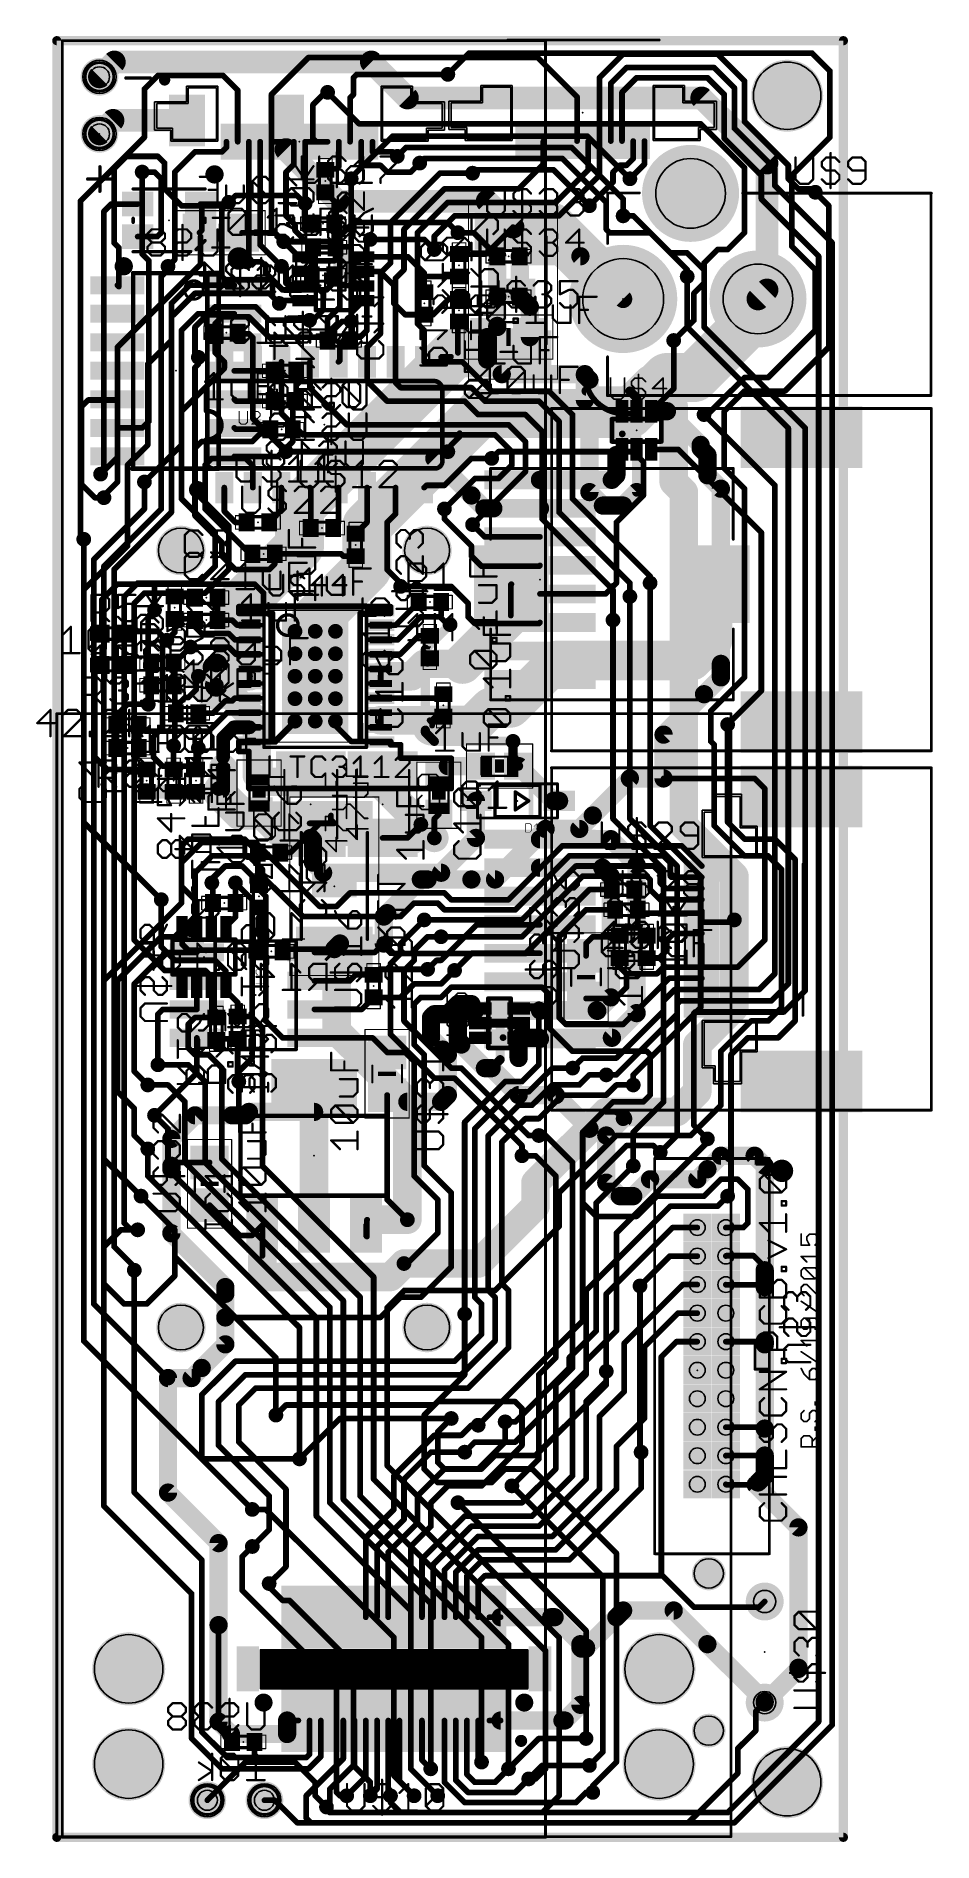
# Model space of a CAD drawing. Extents: x 61.5 to 101.4, y 9 to 89.5.
import ezdxf

# ---------------------------------------------------------------- set-up
doc = ezdxf.new("R2010")
doc.units = 0
for name, color, linetype in [('1', 22, 'CONTINUOUS'), ('16', 175, 'CONTINUOUS'), ('17', 82, 'CONTINUOUS'), ('18', 82, 'CONTINUOUS'), ('20', 7, 'CONTINUOUS'), ('21', 253, 'CONTINUOUS'), ('22', 253, 'CONTINUOUS'), ('23', 7, 'CONTINUOUS'), ('24', 7, 'CONTINUOUS'), ('25', 253, 'CONTINUOUS'), ('26', 253, 'CONTINUOUS'), ('27', 253, 'CONTINUOUS'), ('28', 253, 'CONTINUOUS'), ('29', 253, 'CONTINUOUS'), ('30', 253, 'CONTINUOUS'), ('31', 253, 'CONTINUOUS'), ('32', 253, 'CONTINUOUS'), ('35', 253, 'CONTINUOUS'), ('36', 253, 'CONTINUOUS'), ('39', 22, 'CONTINUOUS'), ('40', 175, 'CONTINUOUS'), ('41', 22, 'CONTINUOUS'), ('44', 253, 'CONTINUOUS'), ('51', 253, 'CONTINUOUS'), ('52', 253, 'CONTINUOUS')]:
    doc.layers.add(name, color=color, linetype=linetype)

# ---------------------------------------------------------------- blocks, each defined once
blk = doc.blocks.new('RECT')
blk.add_solid([(-0.5, -0.5), (0.5, -0.5), (-0.5, 0.5), (0.5, 0.5)])
blk = doc.blocks.new('ROUNDP')
at = {"const_width": 0.5}
blk.add_lwpolyline([(0, -0.25, 1), (0, 0.25, 1), (0, -0.25)], format="xyb", dxfattribs=at)
blk = doc.blocks.new('SQUAREP')
blk.add_solid([(-0.5, -0.5), (0.5, -0.5), (-0.5, 0.5), (0.5, 0.5)])
blk = doc.blocks.new('ROUNDV')
at = {"const_width": 0.5}
blk.add_lwpolyline([(0, -0.25, 1), (0, 0.25, 1), (0, -0.25)], format="xyb", dxfattribs=at)

msp = doc.modelspace()

# ---------------------------------------------------------------- linework, layer by layer
at = {"layer": '1'}
for p, q in [((68.25, 86.45), (68.25, 87.15)), ((68.25, 87.15), (69.5, 87.15)), ((69.5, 87.15), (69.5, 84.85)), ((78.15, 87.15), (76.9, 87.15)), ((76.9, 87.15), (76.9, 84.85)), ((78.15, 86.45), (78.15, 87.15)), ((81.35, 86.48), (81.35, 87.18)), ((81.35, 87.18), (82.6, 87.18)), ((82.6, 87.18), (82.6, 84.88)), ((90.25, 87.18), (89, 87.18)), ((89, 87.18), (89, 84.88)), ((90.25, 86.48), (90.25, 87.18)), ((66.85, 85.35), (66.85, 86.45)), ((66.85, 86.45), (68.25, 86.45)), ((79.55, 86.45), (78.15, 86.45)), ((79.55, 85.35), (79.55, 86.45)), ((79.95, 85.38), (79.95, 86.48)), ((79.95, 86.48), (81.35, 86.48)), ((91.65, 86.48), (90.25, 86.48)), ((91.65, 85.38), (91.65, 86.48)), ((67.55, 85.35), (66.85, 85.35)), ((67.55, 84.85), (67.55, 85.35)), ((78.85, 84.85), (78.85, 85.35)), ((78.85, 85.35), (79.55, 85.35)), ((80.65, 85.38), (79.95, 85.38)), ((80.65, 84.88), (80.65, 85.38)), ((90.95, 84.88), (90.95, 85.38)), ((90.95, 85.38), (91.65, 85.38)), ((69.5, 84.85), (67.55, 84.85)), ((76.9, 84.85), (78.85, 84.85)), ((82.6, 84.88), (80.65, 84.88)), ((89, 84.88), (90.95, 84.88)), ((91.7, 54.9), (91.7, 55.6)), ((91.7, 55.6), (92.8, 55.6)), ((92.8, 55.6), (92.8, 54.2)), ((91.2, 54.9), (91.7, 54.9)), ((91.2, 52.95), (91.2, 54.9)), ((92.8, 54.2), (93.5, 54.2)), ((93.5, 54.2), (93.5, 52.95)), ((93.5, 52.95), (91.2, 52.95)), ((91.2, 45.55), (91.2, 43.6)), ((93.5, 45.55), (91.2, 45.55)), ((93.5, 44.3), (93.5, 45.55)), ((92.8, 42.9), (92.8, 44.3)), ((92.8, 44.3), (93.5, 44.3)), ((91.2, 43.6), (91.7, 43.6)), ((91.7, 43.6), (91.7, 42.9)), ((91.7, 42.9), (92.8, 42.9))]:
    msp.add_line(p, q, dxfattribs=at)
for points, const_width in [([(73.6, 88.5), (71.95, 86.85)], 0.254), ([(80.3, 88.5), (73.6, 88.5)], 0.254), ([(83.8, 88.5), (80.3, 88.5)], 0.254), ([(85.55, 86.75), (83.8, 88.5)], 0.254), ([(86.55, 87.6), (87.6, 88.65)], 0.254), ([(87.6, 88.65), (91.8, 88.65)], 0.254), ([(91.8, 88.65), (93, 87.45)], 0.254), ([(66.3, 87.1), (66.9, 87.7)], 0.254), ([(66.9, 87.7), (69.6, 87.7)], 0.254), ([(69.6, 87.7), (69.8, 87.7)], 0.254), ([(69.8, 87.7), (70.45, 87.05)], 0.254), ([(75.6, 87.6), (75.75, 87.75)], 0.254), ([(75.6, 86.85), (75.6, 87.6)], 0.254), ([(75.75, 87.75), (79.8, 87.75)], 0.254), ([(86.55, 87.45), (86.55, 87.6)], 0.254), ([(87.05, 87.35), (87.75, 88.05)], 0.254), ([(87.75, 88.05), (91.65, 88.05)], 0.254), ([(87.8, 87.2), (88.2, 87.6)], 0.254), ([(88.2, 87.6), (91.35, 87.6)], 0.254), ([(91.35, 87.6), (91.8, 87.15)], 0.254), ([(91.65, 88.05), (92.55, 87.15)], 0.254), ([(66.3, 84.95), (66.3, 87.1)], 0.254), ([(70.45, 87.05), (70.45, 87)], 0.254), ([(70.45, 84.75), (70.45, 87)], 0.254), ([(71.95, 86.85), (71.95, 86.65)], 0.254), ([(74.35, 86.95), (73.8, 86.4)], 0.254), ([(74.45, 86.95), (74.35, 86.95)], 0.254), ([(75.45, 86.7), (75.6, 86.85)], 0.254), ([(85.55, 84.78), (85.55, 86.75)], 0.254), ([(86.55, 84.78), (86.55, 87.45)], 0.254), ([(87.05, 87.2), (87.05, 87.35)], 0.254), ([(87.05, 84.78), (87.05, 87.2)], 0.254), ([(87.55, 86.95), (87.8, 87.2)], 0.254), ([(87.55, 84.78), (87.55, 86.95)], 0.254), ([(91.8, 87.15), (92.1, 86.85)], 0.254), ([(92.1, 86.85), (92.1, 84.9)], 0.254), ([(92.55, 87.15), (92.55, 85.35)], 0.254), ([(93, 87.45), (93, 85.65)], 0.254), ([(71.95, 84.75), (71.95, 86.65)], 0.254), ([(73.8, 86.4), (73.8, 84.9)], 0.254), ([(75.45, 84.75), (75.45, 86.7)], 0.254), ([(92.55, 85.35), (94.2, 83.7)], 0.254), ([(93, 85.65), (94.95, 83.7)], 0.254), ([(66, 84.65), (63.45, 82.1)], 0.254), ([(66, 84.65), (66.3, 84.95)], 0.254), ([(68.55, 84.3), (67.95, 83.7)], 0.254), ([(69.75, 84.3), (68.55, 84.3)], 0.254), ([(69.95, 84.5), (69.75, 84.3)], 0.254), ([(69.95, 84.75), (69.95, 84.5)], 0.254), ([(70.95, 84.75), (70.95, 79.5)], 0.254), ([(71.45, 84.75), (71.45, 83.6)], 0.254), ([(71.95, 84.75), (72.45, 84.75)], 0.254), ([(71.95, 84.75), (71.95, 81.15)], 0.254), ([(72.95, 84.75), (72.95, 83.75)], 0.254), ([(73.45, 84.75), (73.95, 84.75)], 0.254), ([(73.45, 84.75), (73.45, 83.75)], 0.254), ([(73.8, 84.9), (73.95, 84.75)], 0.254), ([(73.95, 84.75), (74.45, 84.75)], 0.254), ([(74.95, 84.75), (74.95, 83.65)], 0.254), ([(75.95, 84.75), (75.95, 83.75)], 0.254), ([(76.45, 84.75), (76.45, 84.3)], 0.254), ([(76.45, 84.3), (77.25, 84.3)], 0.254), ([(77.25, 84.3), (77.35, 84.3)], 0.254), ([(77.35, 84.3), (77.55, 84.1)], 0.254), ([(84.05, 84.78), (84.05, 83.75)], 0.254), ([(86.05, 84.78), (86.05, 83.6)], 0.254), ([(86.55, 84.78), (86.55, 83.25)], 0.254), ([(88.05, 84.78), (88.05, 84)], 0.254), ([(88.55, 84.78), (88.55, 83.75)], 0.254), ([(92.1, 84.9), (92.55, 84.45)], 0.254), ([(92.55, 84.45), (93.75, 83.25)], 0.254), ([(67.95, 83.7), (67.65, 83.4)], 0.254), ([(71.45, 83.6), (71.45, 83.3)], 0.254), ([(72.95, 83.75), (72.6, 83.4)], 0.254), ([(73.45, 83.75), (73.45, 82.6)], 0.254), ([(74.4, 83.55), (74.35, 83.5)], 0.254), ([(74.85, 83.55), (74.4, 83.55)], 0.254), ([(74.95, 83.65), (74.85, 83.55)], 0.254), ([(75.95, 83.75), (76, 83.7)], 0.254), ([(76, 83.7), (76.8, 83.7)], 0.254), ([(76.8, 83.7), (77.1, 83.4)], 0.254), ([(78.15, 83.4), (78.55, 83.8)], 0.254), ([(82.95, 82.65), (84.05, 83.75)], 0.254), ([(86.05, 83.5), (84.6, 82.05)], 0.254), ([(86.05, 83.6), (86.05, 83.5)], 0.254), ([(87.45, 83.7), (87.15, 83.4)], 0.254), ([(87.75, 83.7), (87.45, 83.7)], 0.254), ([(87.9, 83.85), (87.75, 83.7)], 0.254), ([(88.05, 84), (87.9, 83.85)], 0.254), ([(88.55, 83.75), (87.9, 83.1)], 0.254), ([(94.2, 83.7), (94.35, 83.55)], 0.254), ([(94.35, 83.55), (94.35, 82.8)], 0.254), ([(94.95, 83.7), (94.95, 83.1)], 0.254), ([(66.75, 83.4), (66.2, 83.4)], 0.254), ([(67.05, 83.1), (66.75, 83.4)], 0.254), ([(67.05, 80.7), (67.05, 83.1)], 0.254), ([(67.65, 83.4), (67.65, 79.5)], 0.254), ([(71.45, 83.3), (71.45, 82.1)], 0.254), ([(72.6, 83.4), (72.6, 81.45)], 0.254), ([(75.5, 83.1), (75.5, 82.2)], 0.254), ([(77.1, 83.4), (78, 83.4)], 0.254), ([(77.25, 81.15), (79.4, 83.3)], 0.254), ([(78, 83.4), (78.15, 83.4)], 0.254), ([(79.45, 83.35), (79.4, 83.3)], 0.254), ([(80.9, 83.35), (79.45, 83.35)], 0.254), ([(86.55, 83.25), (84.75, 81.45)], 0.254), ([(87.15, 82.95), (86.1, 81.9)], 0.254), ([(87.15, 83.4), (87.15, 82.95)], 0.254), ([(93.75, 83.25), (93.75, 82.2)], 0.254), ([(94.35, 82.8), (96.9, 80.25)], 0.254), ([(94.95, 83.1), (95.4, 82.65)], 0.254), ([(63.45, 81.95), (63.45, 82.1)], 0.254), ([(63.45, 82.1), (63.45, 81.95)], 0.254), ([(63.45, 82.1), (63.45, 81.95)], 0.254), ([(63.45, 81.95), (63.45, 71.7)], 0.254), ([(64.825, 81.975), (64.5, 81.65)], 0.254), ([(66, 81.975), (64.825, 81.975)], 0.254), ([(68.8, 81.975), (69.975, 81.975)], 0.254), ([(69.75, 81.75), (70.05, 82.05)], 0.254), ([(69.975, 81.975), (70.05, 82.05)], 0.254), ([(71.45, 82.1), (71.45, 80.3)], 0.254), ([(73.45, 82.6), (73.45, 82)], 0.254), ([(73.45, 81.4), (73.45, 82)], 0.254), ([(74.35, 82.5), (74.75, 82.1)], 0.254), ([(74.75, 82.1), (74.75, 81.1)], 0.254), ([(75.5, 82.2), (75.5, 81.15)], 0.254), ([(79.2, 82.2), (77.85, 80.85)], 0.254), ([(79.8, 82.05), (78.45, 80.7)], 0.254), ([(79.2, 82.2), (79.65, 82.65)], 0.254), ([(82.8, 82.65), (79.65, 82.65)], 0.254), ([(79.8, 82.05), (84.6, 82.05)], 0.254), ([(82.8, 82.65), (82.95, 82.65)], 0.254), ([(93.75, 82.2), (94.5, 81.45)], 0.254), ([(95.4, 82.65), (96, 82.65)], 0.254), ([(96, 82.65), (96.15, 82.5)], 0.254), ([(64.5, 81.65), (64.5, 70.1)], 0.254), ([(69.75, 78.75), (69.75, 81.75)], 0.254), ([(71.95, 81.15), (71.95, 80.85)], 0.254), ([(72.6, 81.45), (73, 81.05)], 0.254), ([(73.75, 81.1), (73.45, 81.4)], 0.254), ([(74.75, 81.1), (74.75, 80.1)], 0.254), ([(75.5, 81.15), (75.5, 80.95)], 0.254), ([(77.25, 79.35), (77.25, 81.15)], 0.254), ([(80.1, 81.45), (79.2, 80.55)], 0.254), ([(84.75, 81.45), (80.1, 81.45)], 0.254), ([(87.6, 81.45), (88.05, 81.45)], 0.254), ([(88.05, 81.45), (89.1, 80.4)], 0.254), ([(94.5, 81.45), (96.15, 79.8)], 0.254), ([(66, 80.525), (66.875, 80.525)], 0.254), ([(66.875, 80.525), (67.05, 80.7)], 0.254), ([(68.8, 80.525), (68.8, 79.3)], 0.254), ([(71.45, 80.3), (71.45, 80.15)], 0.254), ([(71.95, 80.85), (72.5, 80.3)], 0.254), ([(73.35, 79.45), (72.5, 80.3)], 0.254), ([(73, 81.05), (73, 80.8)], 0.254), ([(73, 80.8), (73.75, 80.05)], 0.254), ([(75.5, 80.95), (75.5, 76.75)], 0.254), ([(76.35, 80.4), (76.2, 80.25)], 0.254), ([(77.85, 80.85), (77.85, 79.05)], 0.254), ([(78.45, 80.7), (78.45, 76.65)], 0.254), ([(79.2, 80.55), (79.2, 80.25)], 0.254), ([(80.25, 80.7), (80.95, 80.7)], 0.254), ([(80.95, 80.7), (82, 79.65)], 0.254), ([(89.1, 80.4), (89.4, 80.1)], 0.254), ([(67.65, 79.5), (67.35, 79.2)], 0.254), ([(70.95, 79.5), (70.85, 79.4)], 0.254), ([(71.45, 80.15), (72.4, 79.2)], 0.254), ([(73.75, 80.05), (73.8, 80.05)], 0.254), ([(74.75, 80.1), (74.8, 80.05)], 0.254), ([(74.75, 79.45), (74.8, 79.5)], 0.254), ([(74.8, 79.5), (74.8, 80.05)], 0.254), ([(76.2, 80.25), (76.2, 76.35)], 0.254), ([(79.2, 80.25), (79.2, 79.95)], 0.254), ([(82, 79.65), (82, 77.85)], 0.8128), ([(82, 79.65), (81.75, 79.65)], 0.254), ([(83, 77.85), (83, 79.65)], 0.8128), ([(83, 79.65), (85.7, 79.65)], 0.8128), ([(85.7, 79.65), (87.6, 77.75)], 0.8128), ([(89.7, 79.8), (89.4, 80.1)], 0.254), ([(90.45, 79.8), (89.7, 79.8)], 0.254), ([(91.2, 79.05), (90.45, 79.8)], 0.254), ([(96.15, 79.8), (96.3, 79.65)], 0.254), ([(96.3, 79.65), (96.3, 23.4)], 0.254), ([(96.9, 80.25), (96.9, 23.85)], 0.254), ([(68.8, 79.3), (66.9, 77.4)], 0.254), ([(69.9, 78.6), (69.75, 78.75)], 0.254), ([(73.8, 79.45), (73.35, 79.45)], 0.254), ([(73.75, 79.4), (73.8, 79.45)], 0.254), ([(73.75, 78.8), (73.75, 79.4)], 0.254), ([(74.05, 79.45), (73.8, 79.45)], 0.254), ([(74.05, 79.45), (74.75, 79.45)], 0.254), ([(74.75, 78.8), (74.75, 78.5)], 0.254), ([(76.8, 78.9), (77.25, 79.35)], 0.254), ([(76.8, 76.2), (76.8, 78.9)], 0.254), ([(77.475, 78.675), (77.85, 79.05)], 0.254), ([(77.475, 74.95), (77.475, 78.675)], 0.254), ([(90.45, 78.75), (90.45, 76.5)], 0.254), ([(91.2, 76.5), (91.2, 79.05)], 0.254), ([(68.55, 78), (67.5, 76.95)], 0.254), ([(69.9, 78), (68.55, 78)], 0.254), ([(72, 78.6), (69.9, 78.6)], 0.254), ([(71.1, 78), (69.9, 78)], 0.254), ([(71.1, 78), (71.85, 78)], 0.254), ([(71.85, 78), (72.3, 77.55)], 0.254), ([(72.45, 78.15), (72, 78.6)], 0.254), ([(74.4, 78.15), (72.45, 78.15)], 0.254), ([(74.75, 78.5), (74.4, 78.15)], 0.254), ([(82, 77.85), (82, 76.55)], 0.8128), ([(83.4, 77.45), (83, 77.85)], 0.8128), ([(66.9, 77.4), (65.1, 75.6)], 0.254), ([(69.45, 77.4), (68.55, 76.5)], 0.254), ([(71.25, 77.4), (69.45, 77.4)], 0.254), ([(71.85, 76.8), (71.25, 77.4)], 0.254), ([(83.4, 77.45), (83.45, 77.4)], 0.8128), ([(83.45, 77.4), (83.45, 76.05)], 0.8128), ([(67.5, 76.95), (67.5, 75.9)], 0.254), ([(68.55, 76.5), (68.55, 75.3)], 0.254), ([(69.45, 76.65), (69.75, 76.95)], 0.254), ([(69.45, 76.25), (69.45, 76.65)], 0.254), ([(69.75, 76.95), (70.95, 76.95)], 0.254), ([(70.95, 76.95), (71.85, 76.05)], 0.254), ([(72.6, 76.8), (71.85, 76.8)], 0.254), ([(72.9, 76.8), (72.6, 76.8)], 0.254), ([(73.65, 76.8), (72.9, 76.8)], 0.254), ([(74.4, 76.05), (74.85, 76.5)], 0.254), ([(74.85, 76.5), (75.1, 76.75)], 0.254), ([(75.1, 76.75), (75.5, 76.75)], 0.254), ([(76.2, 76.35), (75.9, 76.05)], 0.254), ([(78.45, 76.65), (78.75, 76.35)], 0.254), ([(78.75, 76.35), (78.75, 74.955)], 0.254), ([(82, 76.5), (81.55, 76.05)], 0.8128), ([(81.55, 76.05), (81.55, 75.05)], 0.8128), ([(82, 76.55), (82, 76.5)], 0.8128), ([(94.95, 72), (90.45, 76.5)], 0.254), ([(91.2, 76.5), (95.7, 72)], 0.254), ([(65.1, 75.6), (65.1, 69.6)], 0.254), ([(67.5, 75.9), (66.45, 74.85)], 0.254), ([(69.45, 76.25), (69.45, 76.045)], 0.254), ([(69.45, 75.355), (69.45, 76.25)], 0.254), ([(70.45, 76.25), (70.45, 76.225)], 0.254), ([(70.5, 76.2), (70.45, 76.25)], 0.254), ([(70.95, 76.2), (70.5, 76.2)], 0.254), ([(71.125, 76.025), (70.95, 76.2)], 0.254), ([(71.125, 74.95), (71.125, 76.025)], 0.254), ([(71.85, 76.05), (74.4, 76.05)], 0.254), ([(75.3, 76.05), (75, 75.75)], 0.254), ([(75, 75.75), (75, 75.015)], 0.254), ([(75.9, 76.05), (75.3, 76.05)], 0.254), ([(76.205, 75.605), (76.8, 76.2)], 0.254), ([(76.205, 74.95), (76.205, 75.605)], 0.254), ([(89.85, 75.9), (89.85, 73.75)], 0.254), ([(66.45, 74.85), (66.45, 71.25)], 0.254), ([(67.95, 72.75), (69.855, 74.655)], 0.254), ([(68.55, 75.3), (68.7, 75.15)], 0.254), ([(69.855, 74.95), (69.45, 75.355)], 0.254), ([(69.855, 74.655), (69.855, 74.95)], 0.254), ([(71.125, 74.95), (71.125, 72.425)], 0.254), ([(72.395, 74.95), (72.395, 72.655)], 0.254), ([(73.665, 73.785), (73.665, 74.95)], 0.254), ([(75, 75.015), (74.935, 74.95)], 0.254), ([(76.205, 74.95), (76.205, 74.095)], 0.254), ([(77.475, 74.95), (77.475, 74.025)], 0.254), ([(78.75, 74.955), (78.745, 74.95)], 0.254), ([(78.745, 74.95), (80.45, 74.95)], 0.254), ([(80.45, 74.95), (81.75, 73.65)], 0.254), ([(81.55, 75.05), (82.2, 74.4)], 0.8128), ([(82.2, 74.4), (85.9, 74.4)], 0.8128), ([(85.9, 74.4), (85.9, 74.35)], 0.8128), ([(76.205, 74.095), (77.1, 73.2)], 0.254), ([(77.475, 74.025), (77.7, 73.8)], 0.254), ([(85.9, 74.35), (86.1, 74.15)], 0.8128), ([(86.1, 69.15), (86.1, 74.15)], 0.8128), ([(73.8, 73.65), (73.665, 73.785)], 0.254), ([(75.3, 72.15), (73.8, 73.65)], 0.254), ([(77.1, 73.2), (80.55, 73.2)], 0.254), ([(77.7, 73.8), (80.85, 73.8)], 0.254), ([(80.55, 73.2), (81.15, 72.6)], 0.254), ([(80.85, 73.8), (81.45, 73.2)], 0.254), ([(81.45, 73.2), (83.85, 73.2)], 0.254), ([(81.75, 73.65), (84.3, 73.65)], 0.254), ([(83.85, 73.2), (84.75, 72.3)], 0.254), ([(84.3, 73.65), (85.35, 72.6)], 0.254), ([(87.9, 73.65), (85.95, 73.65)], 0.4064), ([(88.2, 73.35), (87.9, 73.65)], 0.4064), ([(88.2, 72.75), (88.2, 73.35)], 0.4064), ([(89.85, 73.75), (88.85, 72.75)], 0.254), ([(67.95, 71.25), (67.95, 72.75)], 0.254), ([(71.125, 72.425), (71.625, 71.925)], 0.254), ([(72.395, 72.655), (73.35, 71.7)], 0.254), ([(81.15, 72.6), (83.25, 72.6)], 0.254), ([(83.25, 72.6), (84, 71.85)], 0.254), ([(84.75, 72.3), (84.75, 68.25)], 0.254), ([(85.35, 72.6), (85.35, 68.85)], 0.254), ([(88.2, 72.75), (88.2, 71.05)], 0.4064), ([(88.85, 72.75), (89.1, 72.75)], 0.4064), ([(89.55, 72.75), (89.1, 72.75)], 0.8128), ([(91.05, 71.25), (89.55, 72.75)], 0.8128), ([(91.2, 72.6), (94.35, 69.45)], 0.254), ([(63.45, 71.7), (63.45, 67.2)], 0.254), ([(71.1, 71.4), (71.625, 71.925)], 0.254), ([(71.625, 71.925), (72.525, 71.025)], 0.254), ([(73.35, 71.7), (79.2, 71.7)], 0.254), ([(82.5, 72.15), (75.3, 72.15)], 0.254), ([(79.2, 71.7), (81.9, 71.7)], 0.254), ([(81.9, 71.7), (82.65, 70.95)], 0.254), ([(83.25, 71.4), (82.5, 72.15)], 0.254), ([(84, 71.85), (84, 67.95)], 0.254), ([(94.95, 70.8), (94.95, 72)], 0.254), ([(95.7, 72), (95.7, 70.95)], 0.254), ([(66.45, 71.25), (65.55, 70.35)], 0.254), ([(66.3, 69.6), (67.95, 71.25)], 0.254), ([(68.55, 71.1), (68.85, 71.4)], 0.254), ([(68.55, 68.1), (68.55, 71.1)], 0.254), ([(68.85, 71.4), (71.1, 71.4)], 0.254), ([(69.3, 70.65), (69, 70.35)], 0.254), ([(70.8, 70.65), (69.3, 70.65)], 0.254), ([(71.125, 70.325), (70.8, 70.65)], 0.254), ([(72.525, 71.025), (72.6, 70.95)], 0.254), ([(72.6, 70.95), (77.7, 70.95)], 0.254), ([(77.7, 70.95), (79.8, 70.95)], 0.254), ([(80.85, 70.65), (79.65, 69.45)], 0.254), ([(81.75, 70.65), (80.85, 70.65)], 0.254), ([(82.65, 70.95), (82.65, 70.35)], 0.254), ([(83.25, 70.05), (83.25, 71.4)], 0.254), ([(87.3, 70.8), (87.3, 69.9)], 0.8128), ([(87.55, 71.05), (87.3, 70.8)], 0.4064), ([(88.2, 71.05), (88.2, 69.15)], 0.4064), ([(88.85, 71.05), (90.05, 71.05)], 0.254), ([(90.05, 71.05), (93.75, 67.35)], 0.254), ([(94.95, 70.8), (94.95, 47.25)], 0.254), ([(95.7, 46.95), (95.7, 70.95)], 0.254), ([(64.5, 70.1), (64.35, 69.95)], 0.254), ([(65.55, 70.35), (65.55, 69.75)], 0.254), ([(69, 70.35), (69, 70.05)], 0.254), ([(69, 70.05), (69, 68.7)], 0.254), ([(71.125, 69.35), (71.125, 70.325)], 0.254), ([(80.9, 67.7), (83.25, 70.05)], 0.254), ([(82.65, 70.35), (82.05, 69.75)], 0.254), ([(65.1, 69.6), (64.5, 69)], 0.254), ([(65.55, 69.75), (65.55, 68.85)], 0.254), ([(69.855, 69.35), (69.855, 68.295)], 0.254), ([(72.395, 68.345), (72.395, 69.35)], 0.254), ([(73.7, 69.315), (73.665, 69.35)], 0.254), ([(73.7, 67.55), (73.7, 69.315)], 0.254), ([(74.935, 67.785), (74.935, 69.35)], 0.254), ([(76.205, 69.35), (76.205, 67.805)], 0.254), ([(77.475, 68.175), (77.475, 69.35)], 0.254), ([(78.845, 69.45), (78.745, 69.35)], 0.254), ([(79.65, 69.45), (78.845, 69.45)], 0.254), ([(81, 69.75), (79.65, 68.4)], 0.254), ([(82.05, 69.75), (81, 69.75)], 0.254), ([(86.1, 69.15), (86.7, 68.55)], 0.8128), ([(87.6, 68.55), (88.2, 69.15)], 0.8128), ([(94.35, 69.45), (94.35, 69)], 0.254), ([(64.5, 69), (64.5, 68.9)], 0.254), ([(65.55, 68.85), (65.55, 66.75)], 0.254), ([(69, 68.7), (69, 68.4)], 0.254), ([(69, 68.4), (70.35, 67.05)], 0.254), ([(69.855, 68.295), (70.35, 67.8)], 0.254), ([(71.85, 67.8), (72.395, 68.345)], 0.254), ([(84.75, 68.25), (85.5, 67.5)], 0.254), ([(85.35, 68.85), (86.55, 67.65)], 0.254), ([(86.7, 68.55), (87.3, 68.55)], 0.8128), ([(87.3, 68.55), (87.6, 68.55)], 0.8128), ([(94.35, 47.7), (94.35, 69)], 0.254), ([(69.75, 66.9), (68.55, 68.1)], 0.254), ([(70.35, 67.8), (70.85, 67.8)], 0.254), ([(74.7, 67.55), (74.935, 67.785)], 0.254), ([(76.205, 67.805), (75.7, 67.3)], 0.254), ([(77.1, 67.8), (77.4, 68.1)], 0.254), ([(77.1, 65.7), (77.1, 67.8)], 0.254), ([(77.4, 68.1), (77.475, 68.175)], 0.254), ([(84, 67.95), (85.65, 66.3)], 0.254), ([(85.5, 67.5), (86.55, 66.45)], 0.254), ([(86.55, 67.65), (88.8, 65.4)], 0.254), ([(63.45, 67.2), (63.6, 67.05)], 0.254), ([(65.55, 66.75), (63.6, 64.8)], 0.254), ([(69.75, 66.3), (69.75, 66.9)], 0.254), ([(71, 66.4), (70.35, 67.05)], 0.254), ([(93.75, 67.35), (93.75, 61.8)], 0.254), ([(70.35, 65.7), (69.75, 66.3)], 0.254), ([(71.1, 66.4), (71, 66.4)], 0.254), ([(72.1, 65.95), (71.85, 65.7)], 0.254), ([(72.1, 66.4), (75.05, 66.4)], 0.254), ([(72.1, 66.4), (72.1, 65.95)], 0.254), ([(75.15, 66.3), (75.05, 66.4)], 0.254), ([(75.7, 66.3), (75.15, 66.3)], 0.254), ([(87.15, 64.8), (85.65, 66.3)], 0.254), ([(87.9, 65.1), (86.55, 66.45)], 0.254), ([(91.5705, 65.05), (91.5705, 62.5705)], 1.778), ([(64.8, 64.75), (65.1, 65.05)], 0.254), ([(65.1, 65.05), (66.7358, 65.05)], 0.254), ([(66.7358, 65.05), (71.2, 65.05)], 0.254), ([(66.75, 65.0358), (66.7358, 65.05)], 0.254), ([(66.75, 63.9), (66.75, 65.0358)], 0.254), ([(71.85, 65.7), (70.35, 65.7)], 0.254), ([(71.2, 65.05), (71.6, 64.65)], 0.254), ([(77.7, 65.1), (77.1, 65.7)], 0.254), ([(77.7, 64.95), (77.7, 65.1)], 0.254), ([(82.6, 65.0205), (82.6295, 65.05)], 0.254), ([(82.6, 63.65), (82.6, 65.0205)], 0.254), ([(87.9, 64.5), (87.9, 65.1)], 0.254), ([(88.8, 65.4), (88.8, 65.1)], 0.254), ([(63.6, 64.8), (63.6, 54.45)], 0.254), ([(64.4, 64.35), (64.8, 64.75)], 0.254), ([(64.4, 62.85), (64.4, 64.35)], 0.254), ([(68.5, 64.5), (67.65, 64.5)], 0.254), ([(68.55, 64.45), (68.5, 64.5)], 0.254), ([(69.55, 64.45), (69.55, 63.45)], 0.254), ([(71.6, 64.65), (71.6, 63.95)], 0.254), ([(78.5, 64.25), (77.475, 63.225)], 0.254), ([(79.5, 63.65), (79.5, 64.25)], 0.254), ([(80.45, 61.5), (82.6, 63.65)], 1.778), ([(87.15, 63.45), (87.15, 64.8)], 0.254), ([(67.65, 63.5), (67.65, 62.9)], 0.254), ([(67.65, 63.5), (68.5, 63.5)], 0.254), ([(68.5, 63.5), (68.55, 63.45)], 0.254), ([(68.55, 63.45), (68.55, 63.15)], 0.254), ([(69.55, 63.45), (70.2, 63.45)], 0.254), ([(70.2, 63.45), (70.35, 63.3)], 0.254), ([(70.5, 64.05), (77.25, 64.05)], 0.254), ([(70.5, 63.75), (70.5, 64.05)], 0.254), ([(72, 63.75), (70.5, 63.75)], 0.254), ([(70.975, 63.875), (70.95, 63.9)], 0.254), ([(70.9822, 63.875), (70.975, 63.875)], 0.254), ([(71.6, 63.95), (71, 63.95)], 0.254), ([(72, 58.05), (72, 63.75)], 0.254), ([(77.25, 63.75), (75.9, 63.75)], 0.254), ([(75.9, 63.75), (75.9072, 58.05)], 0.254), ([(77.25, 64.05), (77.25, 63.75)], 0.254), ([(77.575, 62.575), (78.45, 63.45)], 0.254), ([(78.45, 63.45), (78.6, 63.6)], 0.254), ([(78.6, 63.6), (79.45, 63.6)], 0.254), ([(79.45, 63.6), (79.5, 63.65)], 0.254), ([(79.8, 63.25), (79.45, 63.6)], 0.254), ([(65.5, 62.95), (65.4, 62.85)], 0.254), ([(65.4, 61.45), (65.4, 62.85)], 0.254), ([(65.5, 62.95), (66.9, 62.95)], 0.254), ([(66.9, 62.95), (67.3, 62.55)], 0.254), ([(67.65, 62.9), (67.3, 62.55)], 0.254), ([(68.55, 63.15), (68.85, 62.85)], 0.254), ([(68.85, 62.85), (70.05, 62.85)], 0.254), ([(70.05, 62.85), (70.325, 62.575)], 0.254), ([(70.35, 63.3), (70.425, 63.225)], 0.254), ([(70.425, 63.225), (70.9822, 63.225)], 0.254), ([(76.8178, 63.225), (77.475, 63.225)], 0.254), ([(77.675, 61.925), (78.45, 62.7)], 0.254), ([(78.45, 62.7), (78.5, 62.75)], 0.254), ([(78.5, 62.75), (79, 62.75)], 0.254), ([(79.8, 63.25), (79.9, 63.25)], 0.254), ([(91.5705, 62.5705), (90.65, 61.65)], 1.778), ([(67.65, 61.55), (68.35, 62.25)], 0.254), ([(69.75, 62.25), (68.35, 62.25)], 0.254), ([(69.5, 61.45), (69.5, 60.55)], 1.016), ([(70.05, 62.25), (69.75, 62.25)], 0.254), ([(70.2, 62.1), (70.05, 62.25)], 0.254), ([(70.375, 61.925), (70.2, 62.1)], 0.254), ([(70.325, 62.575), (70.9822, 62.575)], 0.254), ([(70.9822, 61.925), (70.375, 61.925)], 0.254), ([(76.8178, 62.575), (77.575, 62.575)], 0.254), ([(76.8178, 61.925), (77.675, 61.925)], 0.254), ([(78.2, 60.95), (78.75, 61.5)], 1.27), ([(78.75, 61.5), (78.9, 61.5)], 1.27), ([(78.9, 61.5), (80.45, 61.5)], 1.27), ([(84.7, 61.65), (82.6, 59.55)], 1.778), ([(84.85, 61.65), (84.7, 61.65)], 1.778), ([(90.65, 61.65), (84.85, 61.65)], 1.778), ([(93.75, 61.8), (93.75, 60.3)], 0.254), ([(64.4, 61.45), (64.1, 61.15)], 0.254), ([(64.1, 61.15), (64.1, 61.05)], 0.254), ([(64.1, 61.05), (64.1, 60.75)], 0.254), ([(66.6, 60.55), (66.6, 61.55)], 0.254), ([(67.6, 61.55), (67.6, 60.55)], 0.254), ([(67.6, 61.55), (67.65, 61.55)], 0.254), ([(71, 60.95), (68.7, 60.95)], 1.27), ([(70.9822, 61.275), (70.9822, 60.625)], 0.254), ([(76.8, 60.95), (77.6, 60.95)], 1.27), ([(76.8178, 60.625), (76.8178, 61.275)], 0.254), ([(77.6, 60.95), (78.2, 60.95)], 1.27), ([(79, 61.6), (78.9, 61.5)], 0.254), ([(79, 61.75), (79, 61.6)], 0.254), ([(91.95, 60.9), (91.2, 60.15)], 0.8128), ([(64.1, 60.75), (64.1, 57.35)], 0.254), ([(66.6, 60.55), (66.5, 60.55)], 0.254), ([(66.6, 60.55), (66.6, 59.83)], 0.254), ([(68.6, 60.35), (68.25, 60)], 0.254), ([(68.6, 60.85), (68.7, 60.95)], 0.254), ([(68.6, 60.85), (68.6, 60.35)], 0.254), ([(71, 60.95), (70.9822, 60.9322)], 0.254), ([(70.9822, 60.9322), (70.9822, 60.625)], 0.254), ([(76.8, 60.95), (76.8, 60.6428)], 0.254), ([(76.8, 60.6428), (76.8178, 60.625)], 0.254), ([(81.7, 59.55), (80.9, 58.75)], 1.778), ([(82.6, 59.55), (81.7, 59.55)], 1.778), ([(91.2, 60.15), (89.4, 58.35)], 0.8128), ([(93.75, 60.3), (92.25, 58.8)], 0.254), ([(65.1, 59.25), (65.4, 59.55)], 0.254), ([(65.4, 59.55), (65.55, 59.7)], 0.254), ([(65.55, 59.7), (66.47, 59.7)], 0.254), ([(66.6, 59.83), (66.47, 59.7)], 0.254), ([(67.95, 59.85), (67.7, 59.6)], 0.254), ([(67.7, 59.6), (67.7, 59.3)], 0.254), ([(68.1, 60), (67.95, 59.85)], 0.254), ([(68.25, 60), (68.1, 60)], 0.254), ([(69.45, 59.4), (69.35, 59.3)], 0.254), ([(69.9, 59.85), (69.45, 59.4)], 0.254), ([(70.2, 59.85), (69.9, 59.85)], 0.254), ([(70.325, 59.975), (70.2, 59.85)], 0.254), ([(70.9822, 59.975), (70.325, 59.975)], 0.254), ([(76.79, 58.99), (78.99, 58.99)], 1.27), ([(76.8178, 59.975), (79.425, 59.975)], 0.254), ([(80.9, 58.75), (79.1, 58.75)], 1.778), ([(79.425, 59.975), (79.6, 60.15)], 0.254), ([(65.05, 58.8), (65.1, 58.85)], 0.254), ([(65.05, 58.8), (65.05, 57.75)], 0.254), ([(65.1, 58.85), (65.1, 59.25)], 0.254), ([(66.05, 58.8), (66.05, 57.75)], 0.254), ([(66.35, 58.5), (66.05, 58.8)], 0.254), ([(69.35, 59.3), (68.7, 59.3)], 0.254), ([(69.975, 59.325), (69.15, 58.5)], 0.254), ([(70.275, 58.675), (69.8, 58.2)], 0.6096), ([(70.9822, 59.325), (69.975, 59.325)], 0.254), ([(70.9822, 58.675), (70.275, 58.675)], 0.6096), ([(72.1, 58.05), (73, 58.95)], 0.254), ([(72.15, 58.05), (73.05, 58.95)], 0.254), ([(74.8, 58.95), (74.8, 58.75)], 0.254), ([(74.8, 58.75), (75.5, 58.05)], 0.254), ([(76.79, 58.99), (76.79, 58.7028)], 0.254), ([(76.79, 58.7028), (76.8178, 58.675)], 0.254), ([(76.8178, 59.325), (76.8178, 58.675)], 0.254), ([(79.04, 58.94), (78.99, 58.99)], 0.254), ([(79.25, 59.15), (79.04, 58.94)], 0.254), ([(79.1, 58.88), (79.04, 58.94)], 0.254), ([(79.1, 58.75), (79.1, 58.88)], 0.254), ([(79.6, 59.15), (79.25, 59.15)], 0.254), ([(89.4, 58.35), (89.4, 56.4)], 0.8128), ([(69.15, 58.5), (66.35, 58.5)], 0.254), ([(67.6, 56.8), (67.6, 57.85)], 0.254), ([(69.8, 58.2), (69.8, 57.35)], 0.6096), ([(70.5, 57.6), (70.5, 58.05)], 0.254), ([(70.5, 58.05), (72, 58.05)], 0.254), ([(70.9822, 58.025), (72.125, 58.025)], 0.254), ([(72.125, 58.025), (72.15, 58.05)], 0.254), ([(75.5, 58.05), (76.7928, 58.05)], 0.254), ([(75.9072, 58.05), (77.2572, 58.05)], 0.254), ([(76.7928, 58.05), (76.8178, 58.025)], 0.254), ([(77.2572, 58.05), (77.25, 57.9)], 0.254), ([(77.25, 57.9), (77.7, 57.9)], 0.254), ([(77.7, 57.9), (77.7, 57.3)], 0.254), ([(82.7, 58.05), (82.7, 57.2)], 0.4064), ([(64.1, 57.35), (64.65, 56.8)], 0.254), ([(68.6, 57.65), (68.7, 57.75)], 0.254), ([(68.6, 56.8), (68.6, 57.65)], 0.254), ([(69.8, 56.85), (69.8, 56.15)], 1.27), ([(69.8, 56.85), (69.8, 56.15)], 0.6096), ([(69.8, 57.35), (69.8, 56.85)], 0.254), ([(70.95, 57.6), (70.5, 57.6)], 0.254), ([(70.95, 55.95), (70.95, 57.6)], 0.254), ([(77.7, 57.3), (79.95, 57.3)], 0.254), ([(81.25, 56.95), (79.8, 56.95)], 0.8128), ([(79.95, 57.3), (79.95, 55.95)], 0.254), ([(82.7, 57.2), (82.95, 56.95)], 0.4064), ([(84.5, 55.4), (82.95, 56.95)], 0.8128), ([(64.65, 56.8), (65.5, 56.8)], 0.254), ([(65.5, 56.8), (65.7, 56.8)], 0.254), ([(65.7, 56.8), (65.9, 56.8)], 0.254), ([(65.9, 56.8), (66.2, 56.8)], 0.254), ([(66.2, 56.8), (66.4, 56.8)], 0.254), ([(69.8, 56.15), (69.6, 55.95)], 1.27), ([(70.65, 54.9), (69.6, 55.95)], 1.27), ([(69.8, 56.15), (69.8, 55.95)], 0.6096), ([(87.9, 56.4), (86.25, 54.75)], 0.8128), ([(89.4, 56.4), (87.9, 56.4)], 0.8128), ([(93.45, 56.4), (89.4, 56.4)], 0.254), ([(93.9, 55.95), (93.45, 56.4)], 0.254), ([(67.6, 55.8), (66.4, 55.8)], 0.6096), ([(68.1, 55.8), (67.6, 55.8)], 0.6096), ([(68.6, 55.8), (68.1, 55.8)], 0.6096), ([(68.6, 55.8), (68.65, 55.8)], 0.6096), ([(68.65, 55.8), (68.7, 55.85)], 0.6096), ([(69.8, 55.85), (68.7, 55.85)], 0.6096), ([(69.7, 55.95), (69.6, 55.95)], 0.254), ([(69.8, 55.85), (69.7, 55.95)], 0.254), ([(71.4, 54.9), (70.65, 54.9)], 1.27), ([(72.55, 53.75), (71.4, 54.9)], 1.27), ([(79.95, 55.95), (70.95, 55.95)], 0.254), ([(81.05, 55.4), (81.05, 53.75)], 0.8128), ([(84.75, 55.4), (84.5, 55.4)], 0.8128), ([(93.9, 49.2), (93.9, 55.95)], 0.254), ([(79.35, 54.75), (78.3, 53.7)], 1.27), ([(79.35, 54.75), (79.2, 54.6)], 0.254), ([(79.2, 54.6), (79.2, 53.75)], 0.254), ([(79.4, 54.8), (79.35, 54.75)], 0.254), ([(86.25, 54.75), (85.65, 54.15)], 0.8128), ([(63.6, 54.45), (67.05, 51)], 0.254), ([(73.7, 53.75), (72.55, 53.75)], 1.27), ([(73.8, 53.65), (73.7, 53.75)], 0.8128), ([(73.8, 52.65), (73.8, 53.65)], 0.8128), ([(78.3, 53.7), (76.95, 53.7)], 1.27), ([(78, 53.75), (76.9, 53.75)], 0.254), ([(78.6, 54.35), (78, 53.75)], 0.254), ([(81.05, 53.75), (79.5, 52.2)], 0.8128), ([(84.15, 54.15), (81.9, 51.9)], 0.8128), ([(84.15, 54.15), (85.65, 54.15)], 0.8128), ([(67.95, 52.65), (68.7, 53.4)], 0.254), ([(69.3, 52.95), (68.55, 52.2)], 0.254), ([(68.7, 53.4), (68.85, 53.55)], 0.254), ([(68.85, 53.55), (71.25, 53.55)], 0.254), ([(70.95, 52.95), (69.3, 52.95)], 0.254), ([(71.55, 52.35), (70.95, 52.95)], 0.254), ([(71.25, 53.55), (72.15, 52.65)], 0.254), ([(84.9, 53.4), (82.5, 51)], 0.254), ([(85.2, 52.95), (83.4, 51.15)], 0.254), ([(85.95, 53.4), (84.9, 53.4)], 0.254), ([(86.25, 52.95), (85.2, 52.95)], 0.254), ([(88.2, 53.4), (85.95, 53.4)], 0.254), ([(89.4, 52.95), (86.25, 52.95)], 0.254), ([(88.2, 53.4), (90.2, 53.4)], 0.254), ([(89.7, 52.65), (89.4, 52.95)], 0.254), ([(90.2, 53.4), (91.1, 52.5)], 0.254), ([(67.95, 52.35), (67.95, 52.65)], 0.254), ([(67.95, 52.35), (67.95, 50.85)], 0.254), ([(68.55, 52.2), (68.55, 50.25)], 0.254), ([(69.3, 51.9), (69.75, 52.35)], 0.254), ([(69.75, 52.35), (69.9, 52.5)], 0.254), ([(69.9, 52.5), (70.65, 52.5)], 0.254), ([(70.65, 52.5), (70.95, 52.2)], 0.254), ([(70.95, 52.2), (71.1, 52.05)], 0.254), ([(71.55, 52.05), (71.55, 52.35)], 0.254), ([(72.15, 52.65), (74.1, 50.7)], 0.254), ([(74.25, 52.2), (73.8, 52.65)], 0.8128), ([(79.5, 52.2), (74.25, 52.2)], 0.8128), ([(81.9, 51.9), (80.85, 51.9)], 0.8128), ([(85.5, 52.5), (83.55, 50.55)], 0.254), ([(86.25, 52.5), (85.5, 52.5)], 0.254), ([(88.95, 52.5), (86.25, 52.5)], 0.254), ([(89.25, 52.2), (88.95, 52.5)], 0.254), ([(89.25, 51.75), (89.25, 52.2)], 0.254), ([(89.7, 52.05), (89.7, 52.65)], 0.254), ([(69.3, 51.9), (69.3, 51.75)], 0.254), ([(71.1, 51), (70.35, 51.75)], 0.254), ([(71.1, 52.05), (71.1, 51.75)], 0.254), ([(71.1, 51.75), (71.7, 51.15)], 0.254), ([(72, 51.6), (71.55, 52.05)], 0.254), ([(73.35, 50.25), (72, 51.6)], 0.254), ([(85.8, 52.05), (83.85, 50.1)], 0.254), ([(86.1, 51.45), (84.15, 49.5)], 0.254), ([(86.7, 52.05), (85.8, 52.05)], 0.254), ([(87.1, 51.45), (86.1, 51.45)], 0.254), ([(88.65, 52.05), (86.7, 52.05)], 0.254), ([(88.1, 51.45), (88.25, 51.3)], 0.254), ([(88.65, 52.05), (88.8, 51.9)], 0.254), ([(88.8, 51.9), (88.8, 51.45)], 0.254), ([(88.8, 51.45), (89.25, 51)], 0.254), ([(89.5, 51.5), (89.25, 51.75)], 0.254), ([(89.65, 51.5), (89.5, 51.5)], 0.254), ([(91.1, 51.5), (89.65, 51.5)], 0.254), ([(89.75, 52), (89.7, 52.05)], 0.254), ([(90.2, 52), (89.75, 52)], 0.254), ([(91.1, 52), (90.2, 52)], 0.254), ([(67.95, 50.85), (67.2, 50.1)], 0.254), ([(71.1, 43.95), (71.1, 51)], 0.254), ([(71.7, 51.15), (71.7, 45.6)], 0.254), ([(74.1, 50.7), (74.85, 50.7)], 0.254), ([(74.85, 50.7), (75, 50.85)], 0.254), ([(75.45, 51.3), (75, 50.85)], 0.254), ([(79.65, 51.3), (75.45, 51.3)], 0.254), ([(78.3, 50.85), (77.7, 50.25)], 0.254), ([(79.35, 50.85), (78.3, 50.85)], 0.254), ([(79.65, 50.55), (79.35, 50.85)], 0.254), ([(79.95, 51), (79.65, 51.3)], 0.254), ([(82.8, 50.55), (79.65, 50.55)], 0.254), ([(82.5, 51), (79.95, 51)], 0.254), ([(83.4, 51.15), (82.8, 50.55)], 0.254), ([(83.55, 50.55), (83.1, 50.1)], 0.254), ([(85.95, 50.55), (84.75, 49.35)], 0.254), ([(87.25, 50.55), (85.95, 50.55)], 0.254), ([(88.25, 51.3), (88.25, 50.55)], 0.254), ([(88.25, 50.55), (88.25, 50.05)], 0.254), ([(88.4, 50.4), (88.25, 50.55)], 0.254), ([(91.1, 51), (89.25, 51)], 0.254), ([(67.05, 49.95), (64.5, 47.4)], 0.254), ([(67.2, 50.1), (67.05, 49.95)], 0.254), ([(68.55, 50.25), (67.95, 49.65)], 0.254), ([(77.7, 50.25), (73.35, 50.25)], 0.254), ([(83.1, 50.1), (78.75, 50.1)], 0.254), ([(83.1, 49.35), (83.85, 50.1)], 0.254), ([(87.45, 49.4), (87.8, 49.75)], 0.254), ([(87.8, 49.75), (88.3, 49.75)], 0.254), ([(88.25, 49.8), (88.25, 50.05)], 0.254), ([(88.3, 49.75), (88.25, 49.8)], 0.254), ([(88.65, 49.4), (88.3, 49.75)], 0.254), ([(89.1, 50.4), (88.4, 50.4)], 0.254), ([(89.1, 50.4), (91, 50.4)], 0.254), ([(91, 50.4), (91.1, 50.5)], 0.254), ([(91.1, 50.5), (91.1, 50)], 0.254), ([(91.1, 50), (92.3, 50)], 0.254), ([(92.3, 50), (92.45, 50)], 0.254), ([(92.45, 50), (92.55, 50.1)], 0.254), ([(66.9, 49.2), (65.7, 48)], 0.254), ([(67.05, 49.35), (66.9, 49.2)], 0.254), ([(67.65, 49.35), (67.05, 49.35)], 0.254), ([(67.8, 49.5), (67.65, 49.35)], 0.254), ([(67.95, 49.65), (67.8, 49.5)], 0.254), ([(76.555, 48.655), (76.95, 49.05)], 0.254), ([(77.4, 48.6), (76.95, 49.05)], 0.254), ([(79.5, 49.35), (83.1, 49.35)], 0.254), ([(84.15, 49.5), (83.25, 48.6)], 0.254), ([(84.75, 49.35), (84.75, 46.35)], 0.254), ([(85.95, 49.05), (86.25, 49.35)], 0.254), ([(85.95, 48.5), (85.95, 49.05)], 0.254), ([(86.25, 49.35), (87.4, 49.35)], 0.254), ([(87.4, 49.35), (87.45, 49.4)], 0.254), ([(89.85, 49.5), (89.55, 49.2)], 0.254), ([(89.55, 49.2), (89.55, 48.75)], 0.254), ([(90, 49.5), (89.85, 49.5)], 0.254), ([(90, 49.5), (91.1, 49.5)], 0.254), ([(91.1, 49), (91.1, 48.5)], 0.254), ([(92.7, 48), (93.9, 49.2)], 0.254), ([(67.255, 48.655), (66.45, 47.85)], 0.254), ([(68.6338, 48.655), (67.255, 48.655)], 0.254), ([(73.8662, 48.655), (76.555, 48.655)], 0.254), ([(79.95, 48.6), (77.4, 48.6)], 0.254), ([(83.25, 48.6), (79.95, 48.6)], 0.254), ([(87.45, 48), (87.45, 48.4)], 0.254), ([(89.2, 48.4), (88.65, 48.4)], 0.254), ([(89.25, 48.45), (89.2, 48.4)], 0.254), ([(89.55, 48.75), (89.25, 48.45)], 0.254), ([(91.1, 48), (91.1, 48.5)], 0.254), ([(64.5, 47.4), (64.5, 42.3)], 0.254), ([(65.7, 48), (65.1, 47.4)], 0.254), ([(65.1, 47.4), (65.1, 42.75)], 0.254), ([(66.45, 47.85), (65.85, 47.25)], 0.254), ([(68.6338, 47.385), (68.6338, 46.115)], 0.254), ([(73.8662, 47.385), (75.435, 47.385)], 0.254), ([(75.435, 47.385), (75.6, 47.55)], 0.254), ([(75.6, 47.55), (75.7, 47.65)], 0.254), ([(75.7, 47.65), (76.5, 47.65)], 0.254), ([(76.75, 47.9), (76.5, 47.65)], 0.254), ([(78.9, 47.9), (76.75, 47.9)], 0.254), ([(79.5, 47.25), (80.1, 47.85)], 0.254), ([(87.6, 47.85), (87.45, 48)], 0.254), ([(87.75, 47.7), (87.6, 47.85)], 0.254), ([(89.1, 47.7), (87.75, 47.7)], 0.254), ([(87.75, 47.1), (87.75, 47.7)], 0.254), ([(89.65, 47.5), (88.65, 46.5)], 0.254), ([(89.4, 48), (89.1, 47.7)], 0.254), ([(89.55, 48), (89.4, 48)], 0.254), ([(89.55, 48), (89.85, 48)], 0.254), ([(89.95, 47.5), (89.65, 47.5)], 0.254), ([(89.85, 48), (91.1, 48)], 0.254), ([(91.1, 47.5), (89.95, 47.5)], 0.254), ([(91.1, 48), (92.7, 48)], 0.254), ([(93.65, 47), (94.35, 47.7)], 0.254), ([(65.85, 47.25), (65.85, 43.35)], 0.254), ([(75.965, 46.115), (76.5, 46.65)], 0.254), ([(76.5, 46.65), (77.7, 46.65)], 0.254), ([(77.7, 46.65), (78.3, 47.25)], 0.254), ([(78.3, 47.25), (79.5, 47.25)], 0.254), ([(78.3, 46.35), (78.6, 46.65)], 0.254), ([(78.6, 46.65), (79.5, 46.65)], 0.254), ([(79.5, 46.65), (79.95, 47.1)], 0.254), ([(79.95, 46.05), (80.25, 46.35)], 0.8128), ([(79.95, 47.1), (84, 47.1)], 0.254), ([(80.25, 46.35), (80.85, 46.35)], 0.8128), ([(84, 47.1), (84.225, 46.875)], 0.254), ([(84.3, 46.8), (84.225, 46.875)], 0.254), ([(84.3, 45.6), (84.3, 46.8)], 0.254), ([(85.95, 46.6), (87.25, 46.6)], 0.254), ([(87.25, 46.6), (87.75, 47.1)], 0.254), ([(89.9, 47), (89.4, 46.5)], 0.254), ([(91.1, 47), (89.9, 47)], 0.254), ([(91.1, 47), (93.65, 47)], 0.254), ([(94.2, 46.5), (94.35, 46.65)], 0.254), ([(94.95, 47.25), (94.35, 46.65)], 0.254), ([(94.75, 46), (95.7, 46.95)], 0.254), ([(67.115, 46.115), (66.9, 45.9)], 0.254), ([(66.9, 45.9), (66.9, 43.65)], 0.254), ([(68.6338, 46.115), (67.115, 46.115)], 0.254), ([(73.8662, 46.115), (75.965, 46.115)], 0.254), ([(78.3, 44.55), (78.3, 46.35)], 0.254), ([(79.05, 45.75), (79.2, 45.9)], 0.8128), ([(79.05, 44.85), (79.05, 45.75)], 0.8128), ([(79.2, 45.9), (79.8, 45.9)], 0.8128), ([(79.8, 45.9), (79.95, 46.05)], 0.8128), ([(81.05, 46.15), (80.85, 46.35)], 0.4064), ([(81.25, 46.15), (81.05, 46.15)], 0.4064), ([(83.6, 46.15), (82.95, 46.15)], 0.254), ([(83.7, 46.05), (83.6, 46.15)], 0.254), ([(83.85, 45.9), (83.7, 46.05)], 0.254), ([(83.85, 43.65), (83.85, 45.9)], 0.254), ([(84.75, 46.35), (84.75, 45.75)], 0.254), ([(85.05, 45.45), (84.75, 45.75)], 0.254), ([(88.65, 46.5), (87.6, 45.45)], 0.254), ([(89.4, 46.5), (89.4, 42)], 0.254), ([(90.15, 46.5), (90, 46.35)], 0.254), ([(90, 46.35), (90, 41.1)], 0.254), ([(90.3, 46.5), (90.15, 46.5)], 0.254), ([(91.1, 46.5), (90.3, 46.5)], 0.254), ([(90.8, 46), (90.75, 45.95)], 0.254), ([(90.75, 41.55), (90.75, 45.95)], 0.254), ([(91.1, 46), (90.8, 46)], 0.254), ([(91.1, 46.5), (94.2, 46.5)], 0.254), ([(91.1, 46), (94.75, 46)], 0.254), ([(71.7, 45.6), (72.45, 44.85)], 0.254), ([(79.575, 44.325), (79.05, 44.85)], 0.8128), ([(81.25, 45.5), (80.9, 45.5)], 0.4064), ([(82.1284, 45.5), (81.25, 45.5)], 0.4064), ([(82.95, 45.5), (82.1284, 45.5)], 0.4064), ([(82.1284, 45.5), (82.1284, 43.8784)], 0.4064), ([(82.95, 44.55), (82.95, 44.85)], 0.4064), ([(84.3, 45.6), (84.3, 45.3)], 0.254), ([(84.3, 45.3), (85.35, 44.25)], 0.254), ([(86.7, 45.45), (85.05, 45.45)], 0.254), ([(87.6, 45.45), (86.7, 45.45)], 0.254), ([(68.6338, 44.845), (68.6338, 43.8838)], 0.254), ([(72.45, 44.85), (73.8612, 44.85)], 0.254), ([(73.8612, 44.85), (73.8662, 44.845)], 0.254), ([(73.8662, 44.845), (76.455, 44.845)], 0.254), ([(76.455, 44.845), (77.1, 44.2)], 0.254), ([(77.1, 44.2), (77.9, 44.2)], 0.254), ([(77.9, 44.2), (78.3, 43.8)], 0.254), ([(78.75, 44.1), (78.3, 44.55)], 0.254), ([(78.75, 39.15), (78.75, 44.1)], 0.254), ([(79.8, 44.1), (79.575, 44.325)], 0.8128), ([(79.8, 44.1), (79.575, 44.325)], 0.8128), ([(79.8, 42.3), (79.8, 44.1)], 0.8128), ([(82.95, 43.95), (82.95, 44.55)], 0.8128), ([(88.5, 44.25), (85.35, 44.25)], 0.254), ([(88.5, 44.25), (88.65, 44.25)], 0.254), ([(88.65, 44.25), (88.8, 44.1)], 0.254), ([(88.8, 42.3), (88.8, 44.1)], 0.254), ([(65.85, 43.35), (66.45, 42.75)], 0.254), ([(68.6338, 43.8838), (68.6338, 43.2838)], 0.254), ([(70.5, 43.35), (71.1, 43.95)], 0.254), ([(70.5, 42.9), (70.5, 43.35)], 0.254), ([(78.3, 43.8), (78.3, 38.7)], 0.254), ([(82.1284, 43.8784), (81.75, 43.5)], 0.4064), ([(83.1, 42.9), (83.85, 43.65)], 0.254), ([(84.45, 43.5), (83.4, 42.45)], 0.254), ([(85.35, 43.5), (84.45, 43.5)], 0.254), ([(65.1, 42.75), (65.1, 42.45)], 0.254), ([(68.6338, 43.2838), (66.75, 41.4)], 0.254), ([(70.5, 42.9), (70.5, 41.4)], 0.254), ([(73.85, 41.55), (73.85, 42.699)], 1.27), ([(80.55, 41.1), (82.35, 42.9)], 0.254), ([(82.35, 42.9), (83.1, 42.9)], 0.254), ([(84.45, 42.75), (83.55, 41.85)], 0.254), ([(85.65, 42.75), (84.45, 42.75)], 0.254), ([(86.1, 43.2), (85.65, 42.75)], 0.254), ([(86.85, 43.2), (86.1, 43.2)], 0.254), ([(87.3, 42.75), (86.85, 42.3)], 0.254), ([(88.05, 42.75), (87.3, 42.75)], 0.254), ([(64.5, 42.3), (64.5, 39.45)], 0.254), ([(65.1, 42.45), (65.85, 41.7)], 0.254), ([(65.85, 41.7), (65.85, 40.5)], 0.254), ([(70.95, 41.55), (70.8, 41.4)], 0.8128), ([(70.95, 41.55), (73.85, 41.55)], 0.8128), ([(73.85, 38.55), (73.85, 41.55)], 1.27), ([(77.1, 42.3), (77.1, 37.65)], 0.254), ([(82.65, 42.45), (81, 40.8)], 0.254), ([(82.95, 41.85), (81.6, 40.5)], 0.254), ([(83.4, 42.45), (82.65, 42.45)], 0.254), ([(83.55, 41.85), (82.95, 41.85)], 0.254), ([(84.9, 42.3), (83.85, 41.25)], 0.254), ([(86.85, 42.3), (84.9, 42.3)], 0.254), ([(87.15, 42), (85.8, 40.65)], 0.254), ([(88.5, 42), (87.15, 42)], 0.254), ([(89.4, 42), (88.05, 40.65)], 0.254), ([(88.5, 42), (88.8, 42.3)], 0.254), ([(67.5, 40.35), (68.55, 41.4)], 0.8128), ([(68.55, 41.4), (70.2, 41.4)], 0.8128), ([(70.2, 41.4), (70.5, 41.4)], 0.8128), ([(70.8, 41.4), (70.2, 41.4)], 0.8128), ([(70.5, 41.4), (70.65, 41.25)], 0.254), ([(80.55, 32.55), (80.55, 41.1)], 0.254), ([(83.25, 41.25), (82.2, 40.2)], 0.254), ([(83.85, 41.25), (83.25, 41.25)], 0.254), ([(86.85, 40.5), (87.6, 41.25)], 0.8128), ([(90, 40.5), (90, 41.1)], 0.254), ([(90.75, 40.95), (90.75, 41.55)], 0.254), ([(91.35, 40.35), (90.75, 40.95)], 0.254), ([(65.85, 40.5), (66.45, 39.9)], 0.254), ([(67.5, 39.15), (67.5, 40.35)], 0.8128), ([(81, 40.8), (81, 33.3)], 0.254), ([(81.6, 40.5), (81.6, 33.6)], 0.254), ([(82.2, 40.2), (82.2, 33.9)], 0.254), ([(83.85, 40.5), (84.15, 40.5)], 0.254), ([(84.15, 40.5), (85.35, 39.3)], 0.254), ([(85.8, 40.65), (85.8, 39.9)], 0.254), ([(86.85, 38.4), (86.85, 40.5)], 0.8128), ([(88.05, 40.65), (88.05, 39.15)], 0.254), ([(89.25, 39.75), (90, 40.5)], 0.254), ([(64.5, 39.45), (66.15, 37.8)], 0.254), ([(67.5, 39), (67.5, 39.15)], 0.8128), ([(67.5, 36.15), (67.5, 39)], 0.8128), ([(67.65, 39.3), (67.5, 39.15)], 0.254), ([(67.7294, 39.3), (67.65, 39.3)], 0.254), ([(69.2, 39.3), (67.7294, 39.3)], 0.254), ([(83.7, 39.6), (83.1, 39.6)], 0.254), ([(84.6, 38.7), (83.7, 39.6)], 0.254), ([(85.35, 39.3), (85.35, 32.55)], 0.254), ([(85.8, 38.1), (85.8, 39.9)], 0.254), ([(91.35, 39), (90.9, 38.55)], 0.8128), ([(91.95, 39.6), (91.35, 39)], 0.8128), ([(93.45, 39.6), (91.95, 39.6)], 0.8128), ([(93.9, 39.15), (93.45, 39.6)], 0.8128), ([(93.9, 34.5), (93.9, 39.15)], 0.8128), ([(73.85, 36.5012), (73.85, 38.55)], 1.27), ([(78.3, 38.7), (79.35, 37.65)], 0.254), ([(79.95, 37.95), (78.75, 39.15)], 0.254), ([(84.6, 38.7), (84.6, 30.6)], 0.254), ([(87.45, 37.8), (86.85, 38.4)], 0.8128), ([(88.8, 38.55), (88.05, 37.8)], 0.8128), ([(90.9, 38.55), (88.8, 38.55)], 0.8128), ([(91.95, 38.55), (91.5, 38.1)], 0.254), ([(92.7, 38.55), (91.95, 38.55)], 0.254), ([(93.15, 38.1), (92.7, 38.55)], 0.254), ([(79.95, 34.65), (79.95, 37.95)], 0.254), ([(85.8, 37.5), (85.8, 38.1)], 0.254), ([(88.05, 37.8), (87.45, 37.8)], 0.8128), ([(89.1, 37.8), (88.8, 37.5)], 0.254), ([(91.2, 37.8), (89.1, 37.8)], 0.254), ([(91.5, 38.1), (91.2, 37.8)], 0.254), ([(92.1, 37.65), (92.25, 37.8)], 0.254), ([(93.15, 36.6), (93.15, 38.1)], 0.254), ([(70.5488, 36.0512), (69.2, 37.4)], 0.254), ([(76.2126, 36.75), (77.25, 36.75)], 1.27), ([(77.25, 36.75), (78, 36.75)], 1.27), ([(77.1, 37.65), (78, 36.75)], 0.254), ([(79.35, 37.65), (79.35, 36.15)], 0.254), ([(86.4, 36.9), (85.8, 37.5)], 0.254), ([(85.95, 33.6), (89.7, 37.35)], 0.254), ([(88.2, 36.9), (86.4, 36.9)], 0.254), ([(88.8, 37.5), (88.2, 36.9)], 0.254), ([(89.7, 37.35), (91.8, 37.35)], 0.254), ([(91.8, 37.35), (92.1, 37.65)], 0.254), ([(65.25, 36.3), (64.5, 35.55)], 0.254), ([(66, 36.3), (65.25, 36.3)], 0.254), ([(67.5, 36.15), (69.9, 33.75)], 0.8128), ([(71.0886, 36.0512), (71.5386, 36.5012)], 0.254), ([(71.55, 36.0398), (71.55, 36.4898)], 0.254), ([(76.1614, 36.5012), (76.1614, 36.0386)], 0.254), ([(76.2, 36.7374), (76.2126, 36.75)], 0.254), ([(76.2, 36), (76.2, 36.7374)], 0.254), ([(79.35, 36.15), (78, 34.8)], 0.254), ([(86.85, 33.45), (89.7, 36.3)], 0.254), ([(89.7, 36.3), (89.8, 36.4)], 0.254), ([(89.8, 36.4), (90.9, 36.4)], 0.254), ([(92.17, 36.4), (92.95, 36.4)], 0.254), ([(92.95, 36.4), (93.15, 36.6)], 0.254), ([(64.5, 35.55), (64.5, 24)], 0.254), ([(70.5488, 36.0512), (71.0886, 36.0512)], 0.254), ([(71.55, 34.5), (71.55, 35.1398)], 1.27), ([(71.55, 35.1398), (71.55, 36.0398)], 0.254), ([(76.1614, 36.0386), (76.2, 36)], 0.254), ([(77.25, 34.2), (77.85, 34.8)], 1.27), ([(65.85, 34.5), (65.85, 24.6)], 0.254), ([(71.55, 34.5), (71.85, 34.2)], 1.27), ([(71.85, 34.2), (75, 34.2)], 1.27), ([(75, 34.2), (77.25, 34.2)], 1.27), ([(78, 34.8), (77.85, 34.8)], 0.254), ([(78.6, 33.3), (79.95, 34.65)], 0.254), ([(88.35, 33.8), (89.68, 35.13)], 0.254), ([(89.68, 35.13), (90.9, 35.13)], 0.254), ([(92.17, 35.13), (92.19, 35.15)], 0.254), ([(92.19, 35.15), (93.4, 35.15)], 0.254), ([(93.4, 35.15), (93.9, 34.65)], 0.254), ([(93.9, 34.5), (93.9, 33.75)], 0.8128), ([(93.9, 34.65), (93.9, 34.5)], 0.254), ([(69.9, 33.75), (69.9, 33.45)], 0.8128), ([(69.9, 33.45), (69.9, 32.4)], 0.8128), ([(82.2, 33.9), (82.5, 33.6)], 0.254), ([(87.65, 31.25), (90.15, 33.75)], 0.254), ([(90.15, 33.75), (90.26, 33.86)], 0.254), ([(90.26, 33.86), (90.9, 33.86)], 0.254), ([(92.17, 33.86), (92.18, 33.85)], 0.254), ([(92.18, 33.85), (93.8, 33.85)], 0.254), ([(93.9, 33.75), (93.9, 31.35)], 0.8128), ([(93.8, 33.85), (93.9, 33.75)], 0.254), ([(76.8, 32.4), (77.7, 33.3)], 0.254), ([(77.7, 33.3), (78.6, 33.3)], 0.254), ([(81, 33.3), (81.3, 33)], 0.254), ([(81.3, 33), (81.3, 31.65)], 0.254), ([(81.6, 33.6), (81.9, 33.3)], 0.254), ([(81.9, 33.3), (81.9, 31.35)], 0.254), ([(82.5, 33.6), (82.5, 31.05)], 0.254), ([(85.95, 29.85), (85.95, 33.6)], 0.254), ([(86.85, 30), (86.85, 33.45)], 0.254), ([(69.9, 32.4), (69.9, 31.2)], 0.8128), ([(69.9, 32.4), (76.8, 32.4)], 0.254), ([(85.35, 32.55), (85.35, 30.15)], 0.254), ([(88.55, 31.1), (90, 32.55)], 0.254), ([(90, 32.55), (90.04, 32.59)], 0.254), ([(90.04, 32.59), (90.9, 32.59)], 0.254), ([(69.9, 31.2), (68.85, 30.15)], 0.8128), ([(81.3, 31.65), (80.25, 30.6)], 0.254), ([(81.9, 31.35), (80.55, 30)], 0.254), ([(87.65, 29.1), (87.65, 31.25)], 0.254), ([(89.97, 31.32), (89.3, 30.65)], 0.254), ([(90.9, 31.32), (89.97, 31.32)], 0.254), ([(92.17, 31.32), (93.78, 31.32)], 0.254), ([(93.9, 31.35), (93.9, 31.2)], 0.8128), ([(93.9, 31.2), (93.9, 27.45)], 0.8128), ([(93.78, 31.32), (93.9, 31.2)], 0.254), ([(68.85, 30.15), (68.4, 29.7)], 0.8128), ([(70.35, 30.45), (68.85, 28.95)], 0.254), ([(80.1, 30.45), (70.35, 30.45)], 0.254), ([(80.25, 30.6), (80.1, 30.45)], 0.254), ([(82.5, 31.05), (80.7, 29.25)], 0.254), ([(83.85, 29.85), (84.6, 30.6)], 0.254), ([(88.55, 27.9), (88.55, 31.1)], 0.254), ([(89.3, 30.65), (89.3, 21)], 0.254), ([(67.35, 29.7), (67.35, 24.6)], 0.8128), ([(68.4, 29.7), (67.35, 29.7)], 0.8128), ([(70.8, 29.85), (69.6, 28.65)], 0.254), ([(80.4, 29.85), (70.8, 29.85)], 0.254), ([(80.55, 30), (80.4, 29.85)], 0.254), ([(83.85, 26.1), (83.85, 29.85)], 0.254), ([(84.6, 29.4), (85.2, 30)], 0.254), ([(85.35, 30.15), (85.2, 30)], 0.254), ([(85.35, 29.25), (85.95, 29.85)], 0.254), ([(86.85, 30), (86.85, 29.55)], 0.254), ([(68.85, 28.95), (68.85, 26.1)], 0.254), ([(71.25, 29.25), (70.5, 28.5)], 0.254), ([(80.7, 29.25), (71.25, 29.25)], 0.254), ([(84.6, 25.65), (84.6, 29.4)], 0.254), ([(85.35, 25.35), (85.35, 29.25)], 0.254), ([(86.85, 29.55), (85.95, 28.65)], 0.254), ([(86.55, 28), (87.65, 29.1)], 0.254), ([(69.6, 28.65), (69.6, 26.7)], 0.254), ([(70.5, 28.5), (70.5, 26.85)], 0.254), ([(72.15, 28.05), (72.6, 28.5)], 0.254), ([(72.6, 28.5), (78.6, 28.5)], 0.254), ([(78.6, 28.5), (79.05, 28.5)], 0.254), ([(79.05, 28.5), (79.2, 28.5)], 0.254), ([(79.2, 28.5), (79.35, 28.65)], 0.254), ([(79.35, 28.65), (82.8, 28.65)], 0.254), ([(82.8, 28.65), (83.1, 28.35)], 0.254), ([(83.1, 26.7), (83.1, 28.35)], 0.254), ([(85.95, 25.2), (85.95, 28.65)], 0.254), ([(73.2, 26.1), (75, 27.9)], 0.254), ([(75, 27.9), (79.95, 27.9)], 0.254), ([(80.4, 27.15), (80.85, 27.6)], 0.254), ([(80.85, 27.6), (81.15, 27.6)], 0.254), ([(82.35, 27.75), (82.35, 26.85)], 0.254), ([(86.55, 24.75), (86.55, 28)], 0.254), ([(87.3, 26.65), (88.55, 27.9)], 0.254), ([(92.17, 27.51), (93.76, 27.51)], 0.254), ([(93.9, 27.45), (93.9, 26.25)], 0.8128), ([(93.76, 27.51), (93.8, 27.55)], 0.254), ([(93.8, 27.55), (93.9, 27.45)], 0.254), ([(69.6, 26.7), (71.85, 24.45)], 0.254), ([(70.5, 26.85), (72.6, 24.75)], 0.254), ([(77.4, 25.35), (79.2, 27.15)], 0.254), ([(79.2, 27.15), (80.4, 27.15)], 0.254), ([(82.35, 26.85), (81.15, 25.65)], 0.254), ([(81.3, 24.9), (83.1, 26.7)], 0.254), ([(87.3, 24.75), (87.3, 26.65)], 0.254), ([(93.9, 26.25), (93.9, 25.35)], 0.8128), ([(68.85, 26.1), (71.1, 23.85)], 0.254), ([(79.05, 26.4), (77.85, 25.2)], 0.254), ([(79.65, 25.65), (78.45, 24.45)], 0.254), ([(80.55, 26.4), (79.05, 26.4)], 0.254), ([(81.15, 25.65), (79.65, 25.65)], 0.254), ([(82.65, 24.9), (83.85, 26.1)], 0.254), ([(83.1, 24.15), (84.6, 25.65)], 0.254), ([(88.4, 24.8), (88.4, 26.4)], 0.254), ([(92.17, 26.24), (92.18, 26.25)], 0.254), ([(92.18, 26.25), (93.9, 26.25)], 0.254), ([(93.9, 25.35), (93.6, 25.05)], 0.8128), ([(67.35, 24.6), (69.6, 22.35)], 0.8128), ([(77.4, 23.85), (77.4, 25.35)], 0.254), ([(77.85, 23.4), (77.85, 25.2)], 0.254), ([(79.05, 24.15), (79.8, 24.9)], 0.254), ([(79.8, 24.9), (81.3, 24.9)], 0.254), ([(83.55, 23.55), (85.35, 25.35)], 0.254), ([(83.85, 23.1), (85.95, 25.2)], 0.254), ([(85.2, 21.6), (88.4, 24.8)], 0.254), ([(92.17, 24.97), (92.19, 24.95)], 0.254), ([(92.19, 24.95), (93.5, 24.95)], 0.254), ([(95.4, 23.05), (93.5, 24.95)], 0.8128), ([(93.5, 24.95), (93.6, 25.05)], 0.254), ([(64.5, 24), (68.4, 20.1)], 0.254), ([(65.85, 24.6), (68.85, 21.6)], 0.254), ([(71.85, 24.45), (71.85, 22.95)], 0.254), ([(72.6, 24.75), (72.6, 21.3)], 0.254), ([(78.45, 24.45), (78.45, 23.25)], 0.254), ([(79.05, 23.1), (79.05, 24.15)], 0.254), ([(80.25, 24.15), (83.1, 24.15)], 0.254), ([(84.45, 22.65), (86.55, 24.75)], 0.254), ([(84.6, 22.05), (87.3, 24.75)], 0.254), ([(76.15, 22.6), (77.4, 23.85)], 0.254), ([(76.65, 22.2), (77.85, 23.4)], 0.254), ([(77.15, 21.95), (78.45, 23.25)], 0.254), ([(78.65, 21.65), (80.55, 23.55)], 0.254), ([(80.55, 23.55), (83.55, 23.55)], 0.254), ([(95.4, 16.8), (95.4, 23.05)], 0.8128), ([(96.3, 23.4), (96.3, 14.4)], 0.254), ([(96.9, 23.85), (96.9, 14.25)], 0.254), ([(69.6, 18.7), (69.6, 22.35)], 0.8128), ([(71.85, 22.95), (71.1, 22.2)], 0.254), ([(76.15, 19.05), (76.15, 22.6)], 0.254), ([(78.15, 22.2), (79.05, 23.1)], 0.254), ([(79.15, 21.4), (80.85, 23.1)], 0.254), ([(79.65, 21.15), (81.15, 22.65)], 0.254), ([(80.85, 23.1), (83.85, 23.1)], 0.254), ([(81.15, 22.65), (84.45, 22.65)], 0.254), ([(68.85, 13.95), (68.85, 21.6)], 0.254), ([(76.65, 19.05), (76.65, 22.2)], 0.254), ([(77.15, 19.05), (77.15, 21.95)], 0.254), ([(78.15, 19.05), (78.15, 22.2)], 0.254), ([(78.65, 19.05), (78.65, 21.65)], 0.254), ([(80.15, 21.05), (81.15, 22.05)], 0.254), ([(80.7, 20.95), (81.35, 21.6)], 0.254), ([(81.15, 22.05), (84.6, 22.05)], 0.254), ([(81.35, 21.6), (85.2, 21.6)], 0.254), ([(72.6, 21.3), (71.85, 20.55)], 0.254), ([(79.15, 19.05), (79.15, 21.4)], 0.254), ([(79.65, 19.05), (79.65, 21.15)], 0.254), ([(80.15, 19.05), (80.15, 21.05)], 0.254), ([(80.65, 20.9), (80.7, 20.95)], 0.254), ([(80.65, 19.05), (80.65, 20.9)], 0.254), ([(81.45, 20.9), (81.15, 20.6)], 0.254), ([(81.55, 20.9), (81.45, 20.9)], 0.254), ([(81.55, 20.9), (85.05, 20.9)], 0.254), ([(85.05, 20.9), (89.3, 20.9)], 0.254), ([(89.3, 20.9), (89.3, 21)], 0.254), ([(89.3, 21), (89.3, 20.95)], 0.254), ([(89.3, 20.95), (90.75, 19.5)], 0.254), ([(68.4, 20.1), (68.4, 13.65)], 0.254), ([(81.15, 19.05), (81.15, 20.6)], 0.254), ([(82.15, 19.05), (84.4, 19.05)], 0.8128), ([(84.4, 19.05), (84.55, 19.05)], 0.8128), ([(84.55, 19.05), (85.95, 17.65)], 0.8128), ([(85.95, 17.7), (87.3, 19.05)], 0.8128), ([(87.3, 19.05), (87.6, 19.35)], 0.8128), ([(87.6, 19.35), (89.85, 19.35)], 0.8128), ([(89.85, 19.35), (91.35, 17.85)], 0.8128), ([(90.75, 19.5), (93.65, 19.5)], 0.254), ([(93.65, 19.5), (93.9, 19.75)], 0.254), ([(69.6, 14.4), (69.6, 18.7)], 0.8128), ([(82.15, 19.05), (81.65, 19.05)], 0.254), ([(85.7, 17.7), (85.7, 17.85)], 0.8128), ([(85.7, 15.15), (85.7, 17.7)], 0.8128), ([(85.75, 17.65), (85.7, 17.7)], 0.8128), ([(85.8, 17.65), (85.75, 17.65)], 0.8128), ([(85.5, 18.05), (85.7, 17.85)], 0.254), ([(85.7, 17.85), (85.5, 18.05)], 0.254), ([(85.8, 17.65), (85.95, 17.65)], 0.8128), ([(85.95, 17.65), (85.95, 17.7)], 0.8128), ([(91.35, 17.85), (93.9, 15.3)], 0.8128), ([(93.9, 15.25), (95.4, 16.75)], 0.8128), ([(95.4, 16.75), (95.4, 16.8)], 0.8128), ([(85, 14.45), (85.7, 15.15)], 0.8128), ([(93.9, 15.3), (93.9, 15.25)], 0.8128), ([(69.6, 14.4), (70.15, 13.85)], 0.8128), ([(72.65, 14.45), (72.65, 13.85)], 0.8128), ([(73.15, 14.45), (72.65, 14.45)], 0.254), ([(73.65, 14.45), (73.65, 12.95)], 0.254), ([(74.15, 14.45), (74.15, 12.85)], 0.254), ([(75.15, 14.45), (75.15, 12.75)], 0.254), ([(75.65, 14.45), (75.65, 12.5)], 0.254), ([(76.15, 14.45), (76.15, 12.65)], 0.254), ([(76.65, 14.45), (76.65, 11.85)], 0.254), ([(77.15, 14.45), (77.15, 11.2)], 0.254), ([(77.65, 14.45), (77.65, 11.75)], 0.254), ([(78.15, 14.45), (78.15, 12.6)], 0.254), ([(78.65, 12.85), (78.65, 14.45)], 0.254), ([(79.65, 14.45), (79.65, 11.7)], 0.254), ([(80.15, 14.45), (80.15, 11.8)], 0.254), ([(80.65, 14.45), (80.65, 12.05)], 0.254), ([(81.15, 14.45), (81.15, 12.6)], 0.254), ([(82.15, 14.45), (81.65, 14.45)], 0.254), ([(82.15, 14.45), (84.9, 14.45)], 0.8128), ([(84.9, 14.45), (85, 14.45)], 0.8128), ([(96.3, 14.4), (92.25, 10.35)], 0.254), ([(68.4, 13.65), (69.75, 12.3)], 0.254), ([(70, 12.8), (68.85, 13.95)], 0.254), ([(70.15, 13.85), (72.65, 13.85)], 0.8128), ([(83.85, 13.65), (82.5, 12.3)], 0.254), ([(85.95, 13.65), (83.85, 13.65)], 0.254), ([(96.9, 14.25), (92.55, 9.9)], 0.254), ([(73.5, 12.8), (70, 12.8)], 0.254), ([(73.65, 12.95), (73.5, 12.8)], 0.254), ([(75.15, 12.75), (73.5, 11.1)], 0.254), ([(74.15, 12.85), (73.95, 12.65)], 0.254), ([(73.95, 12.65), (74.1, 12.8)], 0.254), ([(78.65, 12.85), (78.65, 12.69)], 0.254), ([(69.75, 12.3), (73.6, 12.3)], 0.254), ([(73.6, 12.3), (73.95, 12.65)], 0.254), ([(75.65, 12.5), (74.55, 11.4)], 0.254), ([(76.15, 11.95), (75.3, 11.1)], 0.254), ([(76.15, 12.65), (76.15, 12.05)], 0.254), ([(76.15, 12.05), (76.15, 11.95)], 0.254), ([(78.15, 12.6), (78.15, 12.3)], 0.254), ([(78.15, 12.3), (79.35, 11.1)], 0.254), ([(78.65, 12.69), (79.04, 12.3)], 0.254), ([(80.65, 12.05), (81, 11.7)], 0.254), ([(81.3, 12.6), (81.15, 12.6)], 0.254), ([(81.15, 12.6), (81.3, 12.6)], 0.254), ([(81.9, 11.7), (82.5, 12.3)], 0.254), ([(84, 12.45), (83.4, 11.85)], 0.254), ([(86.1, 12.45), (84, 12.45)], 0.254), ([(74.55, 11.4), (74.55, 10.6)], 0.254), ([(76.65, 11.4), (76.35, 11.1)], 0.254), ([(76.65, 11.85), (76.65, 11.55)], 0.254), ([(76.65, 11.55), (76.65, 11.4)], 0.254), ([(77.15, 11.2), (77.25, 11.1)], 0.254), ([(77.65, 11.75), (78.3, 11.1)], 0.254), ([(79.65, 11.7), (79.95, 11.4)], 0.254), ([(79.95, 11.4), (80.55, 10.8)], 0.254), ([(80.15, 11.8), (80.7, 11.25)], 0.254), ([(80.7, 11.25), (82.8, 11.25)], 0.254), ([(81, 11.7), (81.9, 11.7)], 0.254), ([(82.8, 11.25), (83.4, 11.85)], 0.254), ([(85.5, 10.8), (85.95, 11.25)], 0.254), ([(85.95, 11.25), (86.25, 11.25)], 0.254), ([(73.5, 11.1), (73.5, 10.1)], 0.254), ([(74.4, 10.6), (74.55, 10.6)], 0.254), ([(74.55, 10.6), (74.55, 10.35)], 0.254), ([(74.55, 10.35), (74.85, 10.35)], 0.254), ([(74.85, 10.35), (75.9, 10.35)], 0.254), ([(92.25, 10.35), (75.9, 10.35)], 0.254), ([(80.55, 10.8), (81, 10.8)], 0.254), ([(81, 10.8), (81.3, 10.8)], 0.254), ([(81.3, 10.8), (85.5, 10.8)], 0.254), ([(73.5, 10.1), (73.7, 9.9)], 0.254), ([(73.7, 9.9), (74.25, 9.9)], 0.254), ([(74.25, 9.9), (75.6, 9.9)], 0.254), ([(92.55, 9.9), (75.6, 9.9)], 0.254)]:
    msp.add_lwpolyline(points, dxfattribs=dict(at, const_width=const_width))
for points, const_width in [([(73.6, 88.5635, 1), (73.6, 88.4365)], 0.127), ([(73.6449, 88.4551, 1), (73.5551, 88.5449)], 0.127), ([(80.3, 88.5635, 1), (80.3, 88.4365)], 0.127), ([(80.3, 88.4365, 1), (80.3, 88.5635)], 0.127), ([(83.8449, 88.5449, 1), (83.7551, 88.4551)], 0.127), ([(83.8, 88.4365, 1), (83.8, 88.5635)], 0.127), ([(87.6, 88.7135, 1), (87.6, 88.5865)], 0.127), ([(87.6449, 88.6051, 1), (87.5551, 88.6949)], 0.127), ([(91.8449, 88.6949, 1), (91.7551, 88.6051)], 0.127), ([(91.8, 88.5865, 1), (91.8, 88.7135)], 0.127), ([(66.9, 87.7635, 1), (66.9, 87.6365)], 0.127), ([(66.9449, 87.6551, 1), (66.8551, 87.7449)], 0.127), ([(69.6, 87.7635, 1), (69.6, 87.6365)], 0.127), ([(69.6, 87.6365, 1), (69.6, 87.7635)], 0.127), ([(69.8449, 87.7449, 1), (69.7551, 87.6551)], 0.127), ([(69.8, 87.6365, 1), (69.8, 87.7635)], 0.127), ([(75.6635, 87.6, 1), (75.5365, 87.6)], 0.127), ([(75.5551, 87.6449, 1), (75.6449, 87.5551)], 0.127), ([(75.75, 87.8135, 1), (75.75, 87.6865)], 0.127), ([(75.7949, 87.7051, 1), (75.7051, 87.7949)], 0.127), ([(79.8, 87.6865, 1), (79.8, 87.8135)], 0.127), ([(86.6135, 87.6, 1), (86.4865, 87.6)], 0.127), ([(86.5051, 87.6449, 1), (86.5949, 87.5551)], 0.127), ([(87.75, 88.1135, 1), (87.75, 87.9865)], 0.127), ([(87.7949, 88.0051, 1), (87.7051, 88.0949)], 0.127), ([(88.2, 87.6635, 1), (88.2, 87.5365)], 0.127), ([(88.2449, 87.5551, 1), (88.1551, 87.6449)], 0.127), ([(91.3949, 87.6449, 1), (91.3051, 87.5551)], 0.127), ([(91.35, 87.5365, 1), (91.35, 87.6635)], 0.127), ([(91.6949, 88.0949, 1), (91.6051, 88.0051)], 0.127), ([(91.65, 87.9865, 1), (91.65, 88.1135)], 0.127), ([(66.3635, 87.1, 1), (66.2365, 87.1)], 0.127), ([(66.2551, 87.1449, 1), (66.3449, 87.0551)], 0.127), ([(70.5135, 87.05, 1), (70.3865, 87.05)], 0.127), ([(70.5135, 87, 1), (70.3865, 87)], 0.127), ([(70.3865, 87, 1), (70.5135, 87)], 0.127), ([(70.4051, 87.0051, 1), (70.4949, 87.0949)], 0.127), ([(72.0135, 86.85, 1), (71.8865, 86.85)], 0.127), ([(71.9051, 86.8949, 1), (71.9949, 86.8051)], 0.127), ([(74.35, 87.0135, 1), (74.35, 86.8865)], 0.127), ([(74.3949, 86.9051, 1), (74.3051, 86.9949)], 0.127), ([(74.45, 86.8865, 1), (74.45, 87.0135)], 0.127), ([(75.5365, 86.85, 1), (75.6635, 86.85)], 0.127), ([(75.6449, 86.8051, 1), (75.5551, 86.8949)], 0.127), ([(85.6135, 86.75, 1), (85.4865, 86.75)], 0.127), ([(85.5051, 86.7051, 1), (85.5949, 86.7949)], 0.127), ([(86.6135, 87.45, 1), (86.4865, 87.45)], 0.127), ([(86.4865, 87.45, 1), (86.6135, 87.45)], 0.127), ([(87.1135, 87.35, 1), (86.9865, 87.35)], 0.127), ([(87.0051, 87.3949, 1), (87.0949, 87.3051)], 0.127), ([(87.1135, 87.2, 1), (86.9865, 87.2)], 0.127), ([(86.9865, 87.2, 1), (87.1135, 87.2)], 0.127), ([(87.6135, 86.95, 1), (87.4865, 86.95)], 0.127), ([(87.5051, 86.9949, 1), (87.5949, 86.9051)], 0.127), ([(87.7551, 87.2449, 1), (87.8449, 87.1551)], 0.127), ([(87.8449, 87.1551, 1), (87.7551, 87.2449)], 0.127), ([(91.8449, 87.1949, 1), (91.7551, 87.1051)], 0.127), ([(91.7551, 87.1051, 1), (91.8449, 87.1949)], 0.127), ([(92.1635, 86.85, 1), (92.0365, 86.85)], 0.127), ([(92.0551, 86.8051, 1), (92.1449, 86.8949)], 0.127), ([(92.6135, 87.15, 1), (92.4865, 87.15)], 0.127), ([(92.5051, 87.1051, 1), (92.5949, 87.1949)], 0.127), ([(93.0635, 87.45, 1), (92.9365, 87.45)], 0.127), ([(92.9551, 87.4051, 1), (93.0449, 87.4949)], 0.127), ([(72.0135, 86.65, 1), (71.8865, 86.65)], 0.127), ([(71.8865, 86.65, 1), (72.0135, 86.65)], 0.127), ([(73.8635, 86.4, 1), (73.7365, 86.4)], 0.127), ([(73.7551, 86.4449, 1), (73.8449, 86.3551)], 0.127), ([(75.5135, 86.7, 1), (75.3865, 86.7)], 0.127), ([(75.4051, 86.7449, 1), (75.4949, 86.6551)], 0.127), ([(92.5949, 85.3949, 1), (92.5051, 85.3051)], 0.127), ([(92.4865, 85.35, 1), (92.6135, 85.35)], 0.127), ([(93.0449, 85.6949, 1), (92.9551, 85.6051)], 0.127), ([(92.9365, 85.65, 1), (93.0635, 85.65)], 0.127), ([(65.9551, 84.6949, 1), (66.0449, 84.6051)], 0.127), ([(66.0449, 84.6051, 1), (65.9551, 84.6949)], 0.127), ([(66.2365, 84.95, 1), (66.3635, 84.95)], 0.127), ([(66.3449, 84.9051, 1), (66.2551, 84.9949)], 0.127), ([(68.55, 84.3635, 1), (68.55, 84.2365)], 0.127), ([(68.5949, 84.2551, 1), (68.5051, 84.3449)], 0.127), ([(69.75, 84.2365, 1), (69.75, 84.3635)], 0.127), ([(70.0135, 84.75, 1), (69.8865, 84.75)], 0.127), ([(69.8865, 84.5, 1), (70.0135, 84.5)], 0.127), ([(69.9949, 84.4551, 1), (69.9051, 84.5449)], 0.127), ([(70.3865, 84.75, 1), (70.5135, 84.75)], 0.127), ([(71.0135, 84.75, 1), (70.8865, 84.75)], 0.127), ([(71.5135, 84.75, 1), (71.3865, 84.75)], 0.127), ([(71.95, 84.8135, 1), (71.95, 84.6865)], 0.127), ([(72.0135, 84.75, 1), (71.8865, 84.75)], 0.127), ([(71.8865, 84.75, 1), (72.0135, 84.75)], 0.127), ([(72.45, 84.6865, 1), (72.45, 84.8135)], 0.127), ([(73.0135, 84.75, 1), (72.8865, 84.75)], 0.127), ([(73.45, 84.8135, 1), (73.45, 84.6865)], 0.127), ([(73.5135, 84.75, 1), (73.3865, 84.75)], 0.127), ([(73.8449, 84.9449, 1), (73.7551, 84.8551)], 0.127), ([(73.7365, 84.9, 1), (73.8635, 84.9)], 0.127), ([(73.95, 84.8135, 1), (73.95, 84.6865)], 0.127), ([(73.9051, 84.7051, 1), (73.9949, 84.7949)], 0.127), ([(73.95, 84.6865, 1), (73.95, 84.8135)], 0.127), ([(74.45, 84.6865, 1), (74.45, 84.8135)], 0.127), ([(75.0135, 84.75, 1), (74.8865, 84.75)], 0.127), ([(75.3865, 84.75, 1), (75.5135, 84.75)], 0.127), ([(76.0135, 84.75, 1), (75.8865, 84.75)], 0.127), ([(76.5135, 84.75, 1), (76.3865, 84.75)], 0.127), ([(76.45, 84.3635, 1), (76.45, 84.2365)], 0.127), ([(77.25, 84.3635, 1), (77.25, 84.2365)], 0.127), ([(77.25, 84.2365, 1), (77.25, 84.3635)], 0.127), ([(77.3949, 84.3449, 1), (77.3051, 84.2551)], 0.127), ([(77.35, 84.2365, 1), (77.35, 84.3635)], 0.127), ([(84.1135, 84.78, 1), (83.9865, 84.78)], 0.127), ([(85.4865, 84.78, 1), (85.6135, 84.78)], 0.127), ([(86.1135, 84.78, 1), (85.9865, 84.78)], 0.127), ([(86.6135, 84.78, 1), (86.4865, 84.78)], 0.127), ([(86.4865, 84.78, 1), (86.6135, 84.78)], 0.127), ([(86.9865, 84.78, 1), (87.1135, 84.78)], 0.127), ([(87.4865, 84.78, 1), (87.6135, 84.78)], 0.127), ([(88.1135, 84.78, 1), (87.9865, 84.78)], 0.127), ([(88.6135, 84.78, 1), (88.4865, 84.78)], 0.127), ([(92.1449, 84.9449, 1), (92.0551, 84.8551)], 0.127), ([(92.0365, 84.9, 1), (92.1635, 84.9)], 0.127), ([(92.5949, 84.4949, 1), (92.5051, 84.4051)], 0.127), ([(92.5051, 84.4051, 1), (92.5949, 84.4949)], 0.127), ([(67.9051, 83.7449, 1), (67.9949, 83.6551)], 0.127), ([(67.9949, 83.6551, 1), (67.9051, 83.7449)], 0.127), ([(69.7051, 84.3449, 1), (69.7949, 84.2551)], 0.127), ([(71.5135, 83.6, 1), (71.3865, 83.6)], 0.127), ([(71.3865, 83.6, 1), (71.5135, 83.6)], 0.127), ([(72.8865, 83.75, 1), (73.0135, 83.75)], 0.127), ([(72.9949, 83.7051, 1), (72.9051, 83.7949)], 0.127), ([(73.5135, 83.75, 1), (73.3865, 83.75)], 0.127), ([(73.3865, 83.75, 1), (73.5135, 83.75)], 0.127), ([(74.4, 83.6135, 1), (74.4, 83.4865)], 0.127), ([(74.4449, 83.5051, 1), (74.3551, 83.5949)], 0.127), ([(74.8051, 83.5949, 1), (74.8949, 83.5051)], 0.127), ([(74.85, 83.4865, 1), (74.85, 83.6135)], 0.127), ([(74.8865, 83.65, 1), (75.0135, 83.65)], 0.127), ([(74.9949, 83.6051, 1), (74.9051, 83.6949)], 0.127), ([(75.9949, 83.7949, 1), (75.9051, 83.7051)], 0.127), ([(75.8865, 83.75, 1), (76.0135, 83.75)], 0.127), ([(76, 83.7635, 1), (76, 83.6365)], 0.127), ([(75.9551, 83.6551, 1), (76.0449, 83.7449)], 0.127), ([(76.3865, 84.3, 1), (76.5135, 84.3)], 0.127), ([(76.8449, 83.7449, 1), (76.7551, 83.6551)], 0.127), ([(76.8, 83.6365, 1), (76.8, 83.7635)], 0.127), ([(77.5051, 84.0551, 1), (77.5949, 84.1449)], 0.127), ([(78.5949, 83.7551, 1), (78.5051, 83.8449)], 0.127), ([(83.9865, 83.75, 1), (84.1135, 83.75)], 0.127), ([(84.0949, 83.7051, 1), (84.0051, 83.7949)], 0.127), ([(86.1135, 83.6, 1), (85.9865, 83.6)], 0.127), ([(85.9865, 83.6, 1), (86.1135, 83.6)], 0.127), ([(86.0949, 83.4551, 1), (86.0051, 83.5449)], 0.127), ([(87.45, 83.7635, 1), (87.45, 83.6365)], 0.127), ([(87.4949, 83.6551, 1), (87.4051, 83.7449)], 0.127), ([(87.7051, 83.7449, 1), (87.7949, 83.6551)], 0.127), ([(87.75, 83.6365, 1), (87.75, 83.7635)], 0.127), ([(87.8551, 83.8949, 1), (87.9449, 83.8051)], 0.127), ([(87.9449, 83.8051, 1), (87.8551, 83.8949)], 0.127), ([(87.9865, 84, 1), (88.1135, 84)], 0.127), ([(88.0949, 83.9551, 1), (88.0051, 84.0449)], 0.127), ([(88.4865, 83.75, 1), (88.6135, 83.75)], 0.127), ([(88.5949, 83.7051, 1), (88.5051, 83.7949)], 0.127), ([(94.2449, 83.7449, 1), (94.1551, 83.6551)], 0.127), ([(94.1551, 83.6551, 1), (94.2449, 83.7449)], 0.127), ([(94.4135, 83.55, 1), (94.2865, 83.55)], 0.127), ([(94.3051, 83.5051, 1), (94.3949, 83.5949)], 0.127), ([(95.0135, 83.7, 1), (94.8865, 83.7)], 0.127), ([(94.9051, 83.6551, 1), (94.9949, 83.7449)], 0.127), ([(66.2, 83.4635, 1), (66.2, 83.3365)], 0.127), ([(66.7949, 83.4449, 1), (66.7051, 83.3551)], 0.127), ([(66.75, 83.3365, 1), (66.75, 83.4635)], 0.127), ([(67.1135, 83.1, 1), (66.9865, 83.1)], 0.127), ([(67.0051, 83.0551, 1), (67.0949, 83.1449)], 0.127), ([(67.7135, 83.4, 1), (67.5865, 83.4)], 0.127), ([(67.6051, 83.4449, 1), (67.6949, 83.3551)], 0.127), ([(71.5135, 83.3, 1), (71.3865, 83.3)], 0.127), ([(71.3865, 83.3, 1), (71.5135, 83.3)], 0.127), ([(72.6635, 83.4, 1), (72.5365, 83.4)], 0.127), ([(72.5551, 83.4449, 1), (72.6449, 83.3551)], 0.127), ([(74.3051, 83.5449, 1), (74.3949, 83.4551)], 0.127), ([(75.5635, 83.1, 1), (75.4365, 83.1)], 0.127), ([(77.1, 83.4635, 1), (77.1, 83.3365)], 0.127), ([(77.0551, 83.3551, 1), (77.1449, 83.4449)], 0.127), ([(78, 83.4635, 1), (78, 83.3365)], 0.127), ([(78, 83.3365, 1), (78, 83.4635)], 0.127), ([(78.1051, 83.4449, 1), (78.1949, 83.3551)], 0.127), ([(78.15, 83.3365, 1), (78.15, 83.4635)], 0.127), ([(79.3551, 83.3449, 1), (79.4449, 83.2551)], 0.127), ([(79.4449, 83.2551, 1), (79.3551, 83.3449)], 0.127), ([(79.45, 83.4135, 1), (79.45, 83.2865)], 0.127), ([(79.4949, 83.3051, 1), (79.4051, 83.3949)], 0.127), ([(80.9, 83.2865, 1), (80.9, 83.4135)], 0.127), ([(85.9865, 83.5, 1), (86.1135, 83.5)], 0.127), ([(86.4865, 83.25, 1), (86.6135, 83.25)], 0.127), ([(86.5949, 83.2051, 1), (86.5051, 83.2949)], 0.127), ([(87.2135, 83.4, 1), (87.0865, 83.4)], 0.127), ([(87.1051, 83.4449, 1), (87.1949, 83.3551)], 0.127), ([(87.0865, 82.95, 1), (87.2135, 82.95)], 0.127), ([(87.1949, 82.9051, 1), (87.1051, 82.9949)], 0.127), ([(87.8551, 83.1449, 1), (87.9449, 83.0551)], 0.127), ([(93.8135, 83.25, 1), (93.6865, 83.25)], 0.127), ([(93.7051, 83.2051, 1), (93.7949, 83.2949)], 0.127), ([(94.3949, 82.8449, 1), (94.3051, 82.7551)], 0.127), ([(94.2865, 82.8, 1), (94.4135, 82.8)], 0.127), ([(94.9949, 83.1449, 1), (94.9051, 83.0551)], 0.127), ([(94.8865, 83.1, 1), (95.0135, 83.1)], 0.127), ([(63.5135, 82.1, 1), (63.3865, 82.1)], 0.127), ([(63.5135, 82.1, 1), (63.3865, 82.1)], 0.127), ([(63.5135, 82.1, 1), (63.3865, 82.1)], 0.127), ([(63.4051, 82.1449, 1), (63.4949, 82.0551)], 0.127), ([(63.5135, 81.95, 1), (63.3865, 81.95)], 0.127), ([(64.825, 82.0385, 1), (64.825, 81.9115)], 0.127), ([(64.8699, 81.9301, 1), (64.7801, 82.0199)], 0.127), ([(66, 81.9115, 1), (66, 82.0385)], 0.127), ([(68.8, 82.0385, 1), (68.8, 81.9115)], 0.127), ([(69.9301, 82.0199, 1), (70.0199, 81.9301)], 0.127), ([(69.975, 81.9115, 1), (69.975, 82.0385)], 0.127), ([(70.0949, 82.0051, 1), (70.0051, 82.0949)], 0.127), ([(70.0949, 82.0051, 1), (70.0051, 82.0949)], 0.127), ([(71.5135, 82.1, 1), (71.3865, 82.1)], 0.127), ([(71.3865, 82.1, 1), (71.5135, 82.1)], 0.127), ([(73.5135, 82.6, 1), (73.3865, 82.6)], 0.127), ([(73.3865, 82.6, 1), (73.5135, 82.6)], 0.127), ([(73.5135, 82, 1), (73.3865, 82)], 0.127), ([(73.3865, 82, 1), (73.5135, 82)], 0.127), ([(74.3949, 82.5449, 1), (74.3051, 82.4551)], 0.127), ([(74.8135, 82.1, 1), (74.6865, 82.1)], 0.127), ([(74.7051, 82.0551, 1), (74.7949, 82.1449)], 0.127), ([(75.5635, 82.2, 1), (75.4365, 82.2)], 0.127), ([(75.4365, 82.2, 1), (75.5635, 82.2)], 0.127), ([(79.1551, 82.2449, 1), (79.2449, 82.1551)], 0.127), ([(79.2449, 82.1551, 1), (79.1551, 82.2449)], 0.127), ([(79.65, 82.7135, 1), (79.65, 82.5865)], 0.127), ([(79.6949, 82.6051, 1), (79.6051, 82.6949)], 0.127), ([(79.8, 82.1135, 1), (79.8, 81.9865)], 0.127), ([(79.8449, 82.0051, 1), (79.7551, 82.0949)], 0.127), ([(82.8, 82.7135, 1), (82.8, 82.5865)], 0.127), ([(82.8, 82.5865, 1), (82.8, 82.7135)], 0.127), ([(82.9051, 82.6949, 1), (82.9949, 82.6051)], 0.127), ([(82.95, 82.5865, 1), (82.95, 82.7135)], 0.127), ([(84.5551, 82.0949, 1), (84.6449, 82.0051)], 0.127), ([(84.6, 81.9865, 1), (84.6, 82.1135)], 0.127), ([(93.7949, 82.2449, 1), (93.7051, 82.1551)], 0.127), ([(93.6865, 82.2, 1), (93.8135, 82.2)], 0.127), ([(95.4, 82.7135, 1), (95.4, 82.5865)], 0.127), ([(95.3551, 82.6051, 1), (95.4449, 82.6949)], 0.127), ([(96.0449, 82.6949, 1), (95.9551, 82.6051)], 0.127), ([(96, 82.5865, 1), (96, 82.7135)], 0.127), ([(96.1051, 82.4551, 1), (96.1949, 82.5449)], 0.127), ([(63.3865, 81.95, 1), (63.5135, 81.95)], 0.127), ([(63.3865, 81.95, 1), (63.5135, 81.95)], 0.127), ([(63.3865, 81.95, 1), (63.5135, 81.95)], 0.127), ([(64.5635, 81.65, 1), (64.4365, 81.65)], 0.127), ([(64.4551, 81.6949, 1), (64.5449, 81.6051)], 0.127), ([(69.8135, 81.75, 1), (69.6865, 81.75)], 0.127), ([(69.7051, 81.7949, 1), (69.7949, 81.7051)], 0.127), ([(72.0135, 81.15, 1), (71.8865, 81.15)], 0.127), ([(71.8865, 81.15, 1), (72.0135, 81.15)], 0.127), ([(72.6449, 81.4949, 1), (72.5551, 81.4051)], 0.127), ([(72.5365, 81.45, 1), (72.6635, 81.45)], 0.127), ([(73.4949, 81.4449, 1), (73.4051, 81.3551)], 0.127), ([(73.3865, 81.4, 1), (73.5135, 81.4)], 0.127), ([(74.8135, 81.1, 1), (74.6865, 81.1)], 0.127), ([(75.5635, 81.15, 1), (75.4365, 81.15)], 0.127), ([(75.4365, 81.15, 1), (75.5635, 81.15)], 0.127), ([(77.3135, 81.15, 1), (77.1865, 81.15)], 0.127), ([(77.2051, 81.1949, 1), (77.2949, 81.1051)], 0.127), ([(80.1, 81.5135, 1), (80.1, 81.3865)], 0.127), ([(80.1449, 81.4051, 1), (80.0551, 81.4949)], 0.127), ([(84.7051, 81.4949, 1), (84.7949, 81.4051)], 0.127), ([(84.75, 81.3865, 1), (84.75, 81.5135)], 0.127), ([(86.0551, 81.9449, 1), (86.1449, 81.8551)], 0.127), ([(87.6, 81.5135, 1), (87.6, 81.3865)], 0.127), ([(88.0949, 81.4949, 1), (88.0051, 81.4051)], 0.127), ([(88.05, 81.3865, 1), (88.05, 81.5135)], 0.127), ([(94.5449, 81.4949, 1), (94.4551, 81.4051)], 0.127), ([(94.4551, 81.4051, 1), (94.5449, 81.4949)], 0.127), ([(66, 80.5885, 1), (66, 80.4615)], 0.127), ([(66.8301, 80.5699, 1), (66.9199, 80.4801)], 0.127), ([(66.875, 80.4615, 1), (66.875, 80.5885)], 0.127), ([(66.9865, 80.7, 1), (67.1135, 80.7)], 0.127), ([(67.0949, 80.6551, 1), (67.0051, 80.7449)], 0.127), ([(68.8635, 80.525, 1), (68.7365, 80.525)], 0.127), ([(71.5135, 80.3, 1), (71.3865, 80.3)], 0.127), ([(71.9949, 80.8949, 1), (71.9051, 80.8051)], 0.127), ([(71.8865, 80.85, 1), (72.0135, 80.85)], 0.127), ([(72.5449, 80.3449, 1), (72.4551, 80.2551)], 0.127), ([(72.4551, 80.2551, 1), (72.5449, 80.3449)], 0.127), ([(73.0635, 81.05, 1), (72.9365, 81.05)], 0.127), ([(73.0449, 80.8449, 1), (72.9551, 80.7551)], 0.127), ([(72.9365, 80.8, 1), (73.0635, 80.8)], 0.127), ([(72.9551, 81.0051, 1), (73.0449, 81.0949)], 0.127), ([(73.7051, 81.0551, 1), (73.7949, 81.1449)], 0.127), ([(74.6865, 81.1, 1), (74.8135, 81.1)], 0.127), ([(75.5635, 80.95, 1), (75.4365, 80.95)], 0.127), ([(75.4365, 80.95, 1), (75.5635, 80.95)], 0.127), ([(76.3949, 80.3551, 1), (76.3051, 80.4449)], 0.127), ([(77.9135, 80.85, 1), (77.7865, 80.85)], 0.127), ([(77.8051, 80.8949, 1), (77.8949, 80.8051)], 0.127), ([(78.5135, 80.7, 1), (78.3865, 80.7)], 0.127), ([(78.4051, 80.7449, 1), (78.4949, 80.6551)], 0.127), ([(79.2635, 80.55, 1), (79.1365, 80.55)], 0.127), ([(79.1551, 80.5949, 1), (79.2449, 80.5051)], 0.127), ([(80.25, 80.7635, 1), (80.25, 80.6365)], 0.127), ([(80.9949, 80.7449, 1), (80.9051, 80.6551)], 0.127), ([(80.95, 80.6365, 1), (80.95, 80.7635)], 0.127), ([(89.1449, 80.4449, 1), (89.0551, 80.3551)], 0.127), ([(89.0551, 80.3551, 1), (89.1449, 80.4449)], 0.127), ([(67.6949, 79.4551, 1), (67.6051, 79.5449)], 0.127), ([(70.9949, 79.4551, 1), (70.9051, 79.5449)], 0.127), ([(71.3865, 80.3, 1), (71.5135, 80.3)], 0.127), ([(71.4949, 80.1949, 1), (71.4051, 80.1051)], 0.127), ([(71.3865, 80.15, 1), (71.5135, 80.15)], 0.127), ([(73.75, 80.1135, 1), (73.75, 79.9865)], 0.127), ([(73.7051, 80.0051, 1), (73.7949, 80.0949)], 0.127), ([(73.8, 79.9865, 1), (73.8, 80.1135)], 0.127), ([(74.7949, 80.1449, 1), (74.7051, 80.0551)], 0.127), ([(74.6865, 80.1, 1), (74.8135, 80.1)], 0.127), ([(74.8635, 80.05, 1), (74.7365, 80.05)], 0.127), ([(74.7551, 80.0051, 1), (74.8449, 80.0949)], 0.127), ([(74.8449, 79.4551, 1), (74.7551, 79.5449)], 0.127), ([(76.2635, 80.25, 1), (76.1365, 80.25)], 0.127), ([(76.1551, 80.2949, 1), (76.2449, 80.2051)], 0.127), ([(79.2635, 80.25, 1), (79.1365, 80.25)], 0.127), ([(79.1365, 80.25, 1), (79.2635, 80.25)], 0.127), ([(79.1365, 79.95, 1), (79.2635, 79.95)], 0.127), ([(82.2032, 79.65, 1), (81.7968, 79.65)], 0.4064), ([(81.75, 79.7135, 1), (81.75, 79.5865)], 0.127), ([(81.9551, 79.6051, 1), (82.0449, 79.6949)], 0.127), ([(82, 79.5865, 1), (82, 79.7135)], 0.127), ([(83.2032, 79.65, 1), (82.7968, 79.65)], 0.4064), ([(83, 79.8532, 1), (83, 79.4468)], 0.4064), ([(85.8437, 79.7937, 1), (85.5563, 79.5063)], 0.4064), ([(85.7, 79.4468, 1), (85.7, 79.8532)], 0.4064), ([(89.4449, 80.1449, 1), (89.3551, 80.0551)], 0.127), ([(89.3551, 80.0551, 1), (89.4449, 80.1449)], 0.127), ([(89.7, 79.8635, 1), (89.7, 79.7365)], 0.127), ([(89.6551, 79.7551, 1), (89.7449, 79.8449)], 0.127), ([(90.4949, 79.8449, 1), (90.4051, 79.7551)], 0.127), ([(90.45, 79.7365, 1), (90.45, 79.8635)], 0.127), ([(96.1949, 79.8449, 1), (96.1051, 79.7551)], 0.127), ([(96.1051, 79.7551, 1), (96.1949, 79.8449)], 0.127), ([(96.3635, 79.65, 1), (96.2365, 79.65)], 0.127), ([(96.2551, 79.6051, 1), (96.3449, 79.6949)], 0.127), ([(96.9635, 80.25, 1), (96.8365, 80.25)], 0.127), ([(96.8551, 80.2051, 1), (96.9449, 80.2949)], 0.127), ([(67.3051, 79.2449, 1), (67.3949, 79.1551)], 0.127), ([(67.5865, 79.5, 1), (67.7135, 79.5)], 0.127), ([(68.7365, 79.3, 1), (68.8635, 79.3)], 0.127), ([(68.8449, 79.2551, 1), (68.7551, 79.3449)], 0.127), ([(69.7949, 78.7949, 1), (69.7051, 78.7051)], 0.127), ([(69.6865, 78.75, 1), (69.8135, 78.75)], 0.127), ([(70.8051, 79.4449, 1), (70.8949, 79.3551)], 0.127), ([(70.8865, 79.5, 1), (71.0135, 79.5)], 0.127), ([(72.3551, 79.1551, 1), (72.4449, 79.2449)], 0.127), ([(73.35, 79.5135, 1), (73.35, 79.3865)], 0.127), ([(73.3051, 79.4051, 1), (73.3949, 79.4949)], 0.127), ([(73.8135, 79.4, 1), (73.6865, 79.4)], 0.127), ([(73.7051, 79.4449, 1), (73.7949, 79.3551)], 0.127), ([(73.6865, 78.8, 1), (73.8135, 78.8)], 0.127), ([(73.8, 79.5135, 1), (73.8, 79.3865)], 0.127), ([(73.8449, 79.4051, 1), (73.7551, 79.4949)], 0.127), ([(73.8, 79.3865, 1), (73.8, 79.5135)], 0.127), ([(74.05, 79.5135, 1), (74.05, 79.3865)], 0.127), ([(74.05, 79.3865, 1), (74.05, 79.5135)], 0.127), ([(74.7051, 79.4949, 1), (74.7949, 79.4051)], 0.127), ([(74.8135, 78.8, 1), (74.6865, 78.8)], 0.127), ([(74.7365, 79.5, 1), (74.8635, 79.5)], 0.127), ([(74.75, 79.3865, 1), (74.75, 79.5135)], 0.127), ([(76.8635, 78.9, 1), (76.7365, 78.9)], 0.127), ([(76.7551, 78.9449, 1), (76.8449, 78.8551)], 0.127), ([(77.1865, 79.35, 1), (77.3135, 79.35)], 0.127), ([(77.2949, 79.3051, 1), (77.2051, 79.3949)], 0.127), ([(77.5385, 78.675, 1), (77.4115, 78.675)], 0.127), ([(77.7865, 79.05, 1), (77.9135, 79.05)], 0.127), ([(77.8949, 79.0051, 1), (77.8051, 79.0949)], 0.127), ([(90.5135, 78.75, 1), (90.3865, 78.75)], 0.127), ([(91.2635, 79.05, 1), (91.1365, 79.05)], 0.127), ([(91.1551, 79.0051, 1), (91.2449, 79.0949)], 0.127), ([(68.55, 78.0635, 1), (68.55, 77.9365)], 0.127), ([(68.5949, 77.9551, 1), (68.5051, 78.0449)], 0.127), ([(69.9, 78.6635, 1), (69.9, 78.5365)], 0.127), ([(69.9, 78.0635, 1), (69.9, 77.9365)], 0.127), ([(69.8551, 78.5551, 1), (69.9449, 78.6449)], 0.127), ([(69.9, 77.9365, 1), (69.9, 78.0635)], 0.127), ([(71.1, 78.0635, 1), (71.1, 77.9365)], 0.127), ([(71.1, 77.9365, 1), (71.1, 78.0635)], 0.127), ([(71.8949, 78.0449, 1), (71.8051, 77.9551)], 0.127), ([(71.85, 77.9365, 1), (71.85, 78.0635)], 0.127), ([(72.0449, 78.6449, 1), (71.9551, 78.5551)], 0.127), ([(72, 78.5365, 1), (72, 78.6635)], 0.127), ([(72.45, 78.2135, 1), (72.45, 78.0865)], 0.127), ([(72.4051, 78.1051, 1), (72.4949, 78.1949)], 0.127), ([(74.3551, 78.1949, 1), (74.4449, 78.1051)], 0.127), ([(74.4, 78.0865, 1), (74.4, 78.2135)], 0.127), ([(74.6865, 78.5, 1), (74.8135, 78.5)], 0.127), ([(74.7949, 78.4551, 1), (74.7051, 78.5449)], 0.127), ([(77.4301, 78.7199, 1), (77.5199, 78.6301)], 0.127), ([(82.2032, 77.85, 1), (81.7968, 77.85)], 0.4064), ([(81.7968, 77.85, 1), (82.2032, 77.85)], 0.4064), ([(83.1437, 77.9937, 1), (82.8563, 77.7063)], 0.4064), ([(82.7968, 77.85, 1), (83.2032, 77.85)], 0.4064), ([(87.4563, 77.6063, 1), (87.7437, 77.8937)], 0.4064), ([(66.8551, 77.4449, 1), (66.9449, 77.3551)], 0.127), ([(66.9449, 77.3551, 1), (66.8551, 77.4449)], 0.127), ([(69.45, 77.4635, 1), (69.45, 77.3365)], 0.127), ([(69.4949, 77.3551, 1), (69.4051, 77.4449)], 0.127), ([(71.2949, 77.4449, 1), (71.2051, 77.3551)], 0.127), ([(71.25, 77.3365, 1), (71.25, 77.4635)], 0.127), ([(72.2551, 77.5051, 1), (72.3449, 77.5949)], 0.127), ([(83.5437, 77.5937, 1), (83.2563, 77.3063)], 0.4064), ([(83.6532, 77.4, 1), (83.2468, 77.4)], 0.4064), ([(83.2563, 77.3063, 1), (83.5437, 77.5937)], 0.4064), ([(83.3063, 77.2563, 1), (83.5937, 77.5437)], 0.4064), ([(67.5635, 76.95, 1), (67.4365, 76.95)], 0.127), ([(67.4551, 76.9949, 1), (67.5449, 76.9051)], 0.127), ([(68.6135, 76.5, 1), (68.4865, 76.5)], 0.127), ([(68.5051, 76.5449, 1), (68.5949, 76.4551)], 0.127), ([(69.5135, 76.65, 1), (69.3865, 76.65)], 0.127), ([(69.4051, 76.6949, 1), (69.4949, 76.6051)], 0.127), ([(69.75, 77.0135, 1), (69.75, 76.8865)], 0.127), ([(69.7949, 76.9051, 1), (69.7051, 76.9949)], 0.127), ([(70.9949, 76.9949, 1), (70.9051, 76.9051)], 0.127), ([(70.95, 76.8865, 1), (70.95, 77.0135)], 0.127), ([(71.85, 76.8635, 1), (71.85, 76.7365)], 0.127), ([(71.8051, 76.7551, 1), (71.8949, 76.8449)], 0.127), ([(72.6, 76.8635, 1), (72.6, 76.7365)], 0.127), ([(72.6, 76.7365, 1), (72.6, 76.8635)], 0.127), ([(72.9, 76.8635, 1), (72.9, 76.7365)], 0.127), ([(72.9, 76.7365, 1), (72.9, 76.8635)], 0.127), ([(73.65, 76.7365, 1), (73.65, 76.8635)], 0.127), ([(74.8051, 76.5449, 1), (74.8949, 76.4551)], 0.127), ([(74.8949, 76.4551, 1), (74.8051, 76.5449)], 0.127), ([(75.1, 76.8135, 1), (75.1, 76.6865)], 0.127), ([(75.1449, 76.7051, 1), (75.0551, 76.7949)], 0.127), ([(75.4365, 76.75, 1), (75.5635, 76.75)], 0.127), ([(75.5, 76.6865, 1), (75.5, 76.8135)], 0.127), ([(76.1365, 76.35, 1), (76.2635, 76.35)], 0.127), ([(76.2449, 76.3051, 1), (76.1551, 76.3949)], 0.127), ([(78.4949, 76.6949, 1), (78.4051, 76.6051)], 0.127), ([(78.3865, 76.65, 1), (78.5135, 76.65)], 0.127), ([(78.8135, 76.35, 1), (78.6865, 76.35)], 0.127), ([(78.7051, 76.3051, 1), (78.7949, 76.3949)], 0.127), ([(81.7532, 76.05, 1), (81.3468, 76.05)], 0.4064), ([(81.4063, 76.1937, 1), (81.6937, 75.9063)], 0.4064), ([(82.2032, 76.55, 1), (81.7968, 76.55)], 0.4064), ([(81.7968, 76.55, 1), (82.2032, 76.55)], 0.4064), ([(81.7968, 76.5, 1), (82.2032, 76.5)], 0.4064), ([(82.1437, 76.3563, 1), (81.8563, 76.6437)], 0.4064), ([(90.4949, 76.5449, 1), (90.4051, 76.4551)], 0.127), ([(90.3865, 76.5, 1), (90.5135, 76.5)], 0.127), ([(91.2449, 76.5449, 1), (91.1551, 76.4551)], 0.127), ([(91.1365, 76.5, 1), (91.2635, 76.5)], 0.127), ([(65.1635, 75.6, 1), (65.0365, 75.6)], 0.127), ([(65.0551, 75.6449, 1), (65.1449, 75.5551)], 0.127), ([(67.4365, 75.9, 1), (67.5635, 75.9)], 0.127), ([(67.5449, 75.8551, 1), (67.4551, 75.9449)], 0.127), ([(69.5135, 76.25, 1), (69.3865, 76.25)], 0.127), ([(69.5135, 76.25, 1), (69.3865, 76.25)], 0.127), ([(69.3865, 76.25, 1), (69.5135, 76.25)], 0.127), ([(69.3865, 76.045, 1), (69.5135, 76.045)], 0.127), ([(70.5135, 76.25, 1), (70.3865, 76.25)], 0.127), ([(70.4949, 76.2949, 1), (70.4051, 76.2051)], 0.127), ([(70.3865, 76.225, 1), (70.5135, 76.225)], 0.127), ([(70.5, 76.2635, 1), (70.5, 76.1365)], 0.127), ([(70.4551, 76.1551, 1), (70.5449, 76.2449)], 0.127), ([(70.9949, 76.2449, 1), (70.9051, 76.1551)], 0.127), ([(70.95, 76.1365, 1), (70.95, 76.2635)], 0.127), ([(71.1885, 76.025, 1), (71.0615, 76.025)], 0.127), ([(71.0801, 75.9801, 1), (71.1699, 76.0699)], 0.127), ([(71.85, 76.1135, 1), (71.85, 75.9865)], 0.127), ([(71.8051, 76.0051, 1), (71.8949, 76.0949)], 0.127), ([(74.3551, 76.0949, 1), (74.4449, 76.0051)], 0.127), ([(74.4, 75.9865, 1), (74.4, 76.1135)], 0.127), ([(75.0635, 75.75, 1), (74.9365, 75.75)], 0.127), ([(74.9551, 75.7949, 1), (75.0449, 75.7051)], 0.127), ([(75.3, 76.1135, 1), (75.3, 75.9865)], 0.127), ([(75.3449, 76.0051, 1), (75.2551, 76.0949)], 0.127), ([(75.8551, 76.0949, 1), (75.9449, 76.0051)], 0.127), ([(75.9, 75.9865, 1), (75.9, 76.1135)], 0.127), ([(76.2685, 75.605, 1), (76.1415, 75.605)], 0.127), ([(76.1601, 75.6499, 1), (76.2499, 75.5601)], 0.127), ([(76.7365, 76.2, 1), (76.8635, 76.2)], 0.127), ([(76.8449, 76.1551, 1), (76.7551, 76.2449)], 0.127), ([(83.2468, 76.05, 1), (83.6532, 76.05)], 0.4064), ([(89.9135, 75.9, 1), (89.7865, 75.9)], 0.127), ([(66.5135, 74.85, 1), (66.3865, 74.85)], 0.127), ([(66.4051, 74.8949, 1), (66.4949, 74.8051)], 0.127), ([(68.5949, 75.3449, 1), (68.5051, 75.2551)], 0.127), ([(68.4865, 75.3, 1), (68.6135, 75.3)], 0.127), ([(68.6551, 75.1051, 1), (68.7449, 75.1949)], 0.127), ([(69.4949, 75.3999, 1), (69.4051, 75.3101)], 0.127), ([(69.3865, 75.355, 1), (69.5135, 75.355)], 0.127), ([(69.9185, 74.95, 1), (69.7915, 74.95)], 0.127), ([(69.8101, 74.9051, 1), (69.8999, 74.9949)], 0.127), ([(69.8999, 74.6101, 1), (69.8101, 74.6999)], 0.127), ([(71.1885, 74.95, 1), (71.0615, 74.95)], 0.127), ([(71.0615, 74.95, 1), (71.1885, 74.95)], 0.127), ([(72.4585, 74.95, 1), (72.3315, 74.95)], 0.127), ([(73.7285, 74.95, 1), (73.6015, 74.95)], 0.127), ([(74.8901, 74.9949, 1), (74.9799, 74.9051)], 0.127), ([(74.9365, 75.015, 1), (75.0635, 75.015)], 0.127), ([(75.0449, 74.9701, 1), (74.9551, 75.0599)], 0.127), ([(76.2685, 74.95, 1), (76.1415, 74.95)], 0.127), ([(76.1415, 74.95, 1), (76.2685, 74.95)], 0.127), ([(77.5385, 74.95, 1), (77.4115, 74.95)], 0.127), ([(77.4115, 74.95, 1), (77.5385, 74.95)], 0.127), ([(78.745, 75.0135, 1), (78.745, 74.8865)], 0.127), ([(78.7001, 74.9949, 1), (78.7899, 74.9051)], 0.127), ([(78.6865, 74.955, 1), (78.8135, 74.955)], 0.127), ([(78.7949, 74.9101, 1), (78.7051, 74.9999)], 0.127), ([(80.4949, 74.9949, 1), (80.4051, 74.9051)], 0.127), ([(80.45, 74.8865, 1), (80.45, 75.0135)], 0.127), ([(81.6937, 75.1937, 1), (81.4063, 74.9063)], 0.4064), ([(81.3468, 75.05, 1), (81.7532, 75.05)], 0.4064), ([(82.2, 74.6032, 1), (82.2, 74.1968)], 0.4064), ([(86.1032, 74.4, 1), (85.6968, 74.4)], 0.4064), ([(85.9, 74.1968, 1), (85.9, 74.6032)], 0.4064), ([(69.7915, 74.655, 1), (69.9185, 74.655)], 0.127), ([(76.2499, 74.1399, 1), (76.1601, 74.0501)], 0.127), ([(76.1415, 74.095, 1), (76.2685, 74.095)], 0.127), ([(77.5199, 74.0699, 1), (77.4301, 73.9801)], 0.127), ([(77.4115, 74.025, 1), (77.5385, 74.025)], 0.127), ([(82.0563, 74.2563, 1), (82.3437, 74.5437)], 0.4064), ([(86.0437, 74.4937, 1), (85.7563, 74.2063)], 0.4064), ([(85.6968, 74.35, 1), (86.1032, 74.35)], 0.4064), ([(86.3032, 74.15, 1), (85.8968, 74.15)], 0.4064), ([(85.9563, 74.0063, 1), (86.2437, 74.2937)], 0.4064), ([(73.7099, 73.8299, 1), (73.6201, 73.7401)], 0.127), ([(73.6015, 73.785, 1), (73.7285, 73.785)], 0.127), ([(73.8449, 73.6949, 1), (73.7551, 73.6051)], 0.127), ([(73.7551, 73.6051, 1), (73.8449, 73.6949)], 0.127), ([(77.1, 73.2635, 1), (77.1, 73.1365)], 0.127), ([(77.0551, 73.1551, 1), (77.1449, 73.2449)], 0.127), ([(77.7, 73.8635, 1), (77.7, 73.7365)], 0.127), ([(77.6551, 73.7551, 1), (77.7449, 73.8449)], 0.127), ([(80.5949, 73.2449, 1), (80.5051, 73.1551)], 0.127), ([(80.55, 73.1365, 1), (80.55, 73.2635)], 0.127), ([(80.8949, 73.8449, 1), (80.8051, 73.7551)], 0.127), ([(80.85, 73.7365, 1), (80.85, 73.8635)], 0.127), ([(81.45, 73.2635, 1), (81.45, 73.1365)], 0.127), ([(81.4051, 73.1551, 1), (81.4949, 73.2449)], 0.127), ([(81.75, 73.7135, 1), (81.75, 73.5865)], 0.127), ([(81.7051, 73.6051, 1), (81.7949, 73.6949)], 0.127), ([(83.8949, 73.2449, 1), (83.8051, 73.1551)], 0.127), ([(83.85, 73.1365, 1), (83.85, 73.2635)], 0.127), ([(84.3449, 73.6949, 1), (84.2551, 73.6051)], 0.127), ([(84.3, 73.5865, 1), (84.3, 73.7135)], 0.127), ([(85.95, 73.7516, 1), (85.95, 73.5484)], 0.2032), ([(87.9718, 73.7218, 1), (87.8282, 73.5782)], 0.2032), ([(87.9, 73.5484, 1), (87.9, 73.7516)], 0.2032), ([(88.3016, 73.35, 1), (88.0984, 73.35)], 0.2032), ([(88.1282, 73.2782, 1), (88.2718, 73.4218)], 0.2032), ([(89.7865, 73.75, 1), (89.9135, 73.75)], 0.127), ([(89.8949, 73.7051, 1), (89.8051, 73.7949)], 0.127), ([(68.0135, 72.75, 1), (67.8865, 72.75)], 0.127), ([(67.9051, 72.7949, 1), (67.9949, 72.7051)], 0.127), ([(71.1699, 72.4699, 1), (71.0801, 72.3801)], 0.127), ([(71.0615, 72.425, 1), (71.1885, 72.425)], 0.127), ([(72.4399, 72.6999, 1), (72.3501, 72.6101)], 0.127), ([(72.3315, 72.655, 1), (72.4585, 72.655)], 0.127), ([(81.15, 72.6635, 1), (81.15, 72.5365)], 0.127), ([(81.1051, 72.5551, 1), (81.1949, 72.6449)], 0.127), ([(83.2949, 72.6449, 1), (83.2051, 72.5551)], 0.127), ([(83.25, 72.5365, 1), (83.25, 72.6635)], 0.127), ([(84.8135, 72.3, 1), (84.6865, 72.3)], 0.127), ([(84.7051, 72.2551, 1), (84.7949, 72.3449)], 0.127), ([(85.4135, 72.6, 1), (85.2865, 72.6)], 0.127), ([(85.3051, 72.5551, 1), (85.3949, 72.6449)], 0.127), ([(88.3016, 72.75, 1), (88.0984, 72.75)], 0.2032), ([(88.0984, 72.75, 1), (88.3016, 72.75)], 0.2032), ([(88.85, 72.8516, 1), (88.85, 72.6484)], 0.2032), ([(89.1, 72.9532, 1), (89.1, 72.5468)], 0.4064), ([(88.8051, 72.7949, 1), (88.8949, 72.7051)], 0.127), ([(89.1, 72.6484, 1), (89.1, 72.8516)], 0.2032), ([(89.6937, 72.8937, 1), (89.4063, 72.6063)], 0.4064), ([(89.55, 72.5468, 1), (89.55, 72.9532)], 0.4064), ([(91.2449, 72.6449, 1), (91.1551, 72.5551)], 0.127), ([(63.5135, 71.7, 1), (63.3865, 71.7)], 0.127), ([(63.3865, 71.7, 1), (63.5135, 71.7)], 0.127), ([(71.6699, 71.9699, 1), (71.5801, 71.8801)], 0.127), ([(71.6699, 71.8801, 1), (71.5801, 71.9699)], 0.127), ([(71.5801, 71.8801, 1), (71.6699, 71.9699)], 0.127), ([(73.35, 71.7635, 1), (73.35, 71.6365)], 0.127), ([(73.3051, 71.6551, 1), (73.3949, 71.7449)], 0.127), ([(75.3, 72.2135, 1), (75.3, 72.0865)], 0.127), ([(75.2551, 72.1051, 1), (75.3449, 72.1949)], 0.127), ([(79.2, 71.7635, 1), (79.2, 71.6365)], 0.127), ([(79.2, 71.6365, 1), (79.2, 71.7635)], 0.127), ([(81.9449, 71.7449, 1), (81.8551, 71.6551)], 0.127), ([(81.9, 71.6365, 1), (81.9, 71.7635)], 0.127), ([(82.5449, 72.1949, 1), (82.4551, 72.1051)], 0.127), ([(82.5, 72.0865, 1), (82.5, 72.2135)], 0.127), ([(84.0635, 71.85, 1), (83.9365, 71.85)], 0.127), ([(83.9551, 71.8051, 1), (84.0449, 71.8949)], 0.127), ([(90.9063, 71.1063, 1), (91.1937, 71.3937)], 0.4064), ([(95.0135, 72, 1), (94.8865, 72)], 0.127), ([(94.9051, 71.9551, 1), (94.9949, 72.0449)], 0.127), ([(95.7635, 72, 1), (95.6365, 72)], 0.127), ([(95.6551, 71.9551, 1), (95.7449, 72.0449)], 0.127), ([(66.3865, 71.25, 1), (66.5135, 71.25)], 0.127), ([(66.4949, 71.2051, 1), (66.4051, 71.2949)], 0.127), ([(67.8865, 71.25, 1), (68.0135, 71.25)], 0.127), ([(67.9949, 71.2051, 1), (67.9051, 71.2949)], 0.127), ([(68.6135, 71.1, 1), (68.4865, 71.1)], 0.127), ([(68.5051, 71.1449, 1), (68.5949, 71.0551)], 0.127), ([(68.85, 71.4635, 1), (68.85, 71.3365)], 0.127), ([(68.8949, 71.3551, 1), (68.8051, 71.4449)], 0.127), ([(69.3, 70.7135, 1), (69.3, 70.5865)], 0.127), ([(69.3449, 70.6051, 1), (69.2551, 70.6949)], 0.127), ([(70.8449, 70.6949, 1), (70.7551, 70.6051)], 0.127), ([(70.8, 70.5865, 1), (70.8, 70.7135)], 0.127), ([(71.0551, 71.4449, 1), (71.1449, 71.3551)], 0.127), ([(71.1, 71.3365, 1), (71.1, 71.4635)], 0.127), ([(72.5699, 71.0699, 1), (72.4801, 70.9801)], 0.127), ([(72.4801, 70.9801, 1), (72.5699, 71.0699)], 0.127), ([(72.6, 71.0135, 1), (72.6, 70.8865)], 0.127), ([(72.5551, 70.9051, 1), (72.6449, 70.9949)], 0.127), ([(77.7, 71.0135, 1), (77.7, 70.8865)], 0.127), ([(77.7, 70.8865, 1), (77.7, 71.0135)], 0.127), ([(79.8, 70.8865, 1), (79.8, 71.0135)], 0.127), ([(80.85, 70.7135, 1), (80.85, 70.5865)], 0.127), ([(80.8949, 70.6051, 1), (80.8051, 70.6949)], 0.127), ([(81.75, 70.5865, 1), (81.75, 70.7135)], 0.127), ([(82.7135, 70.95, 1), (82.5865, 70.95)], 0.127), ([(82.6051, 70.9051, 1), (82.6949, 70.9949)], 0.127), ([(83.3135, 71.4, 1), (83.1865, 71.4)], 0.127), ([(83.2051, 71.3551, 1), (83.2949, 71.4449)], 0.127), ([(87.5032, 70.8, 1), (87.0968, 70.8)], 0.4064), ([(87.2282, 70.8718, 1), (87.3718, 70.7282)], 0.2032), ([(87.6218, 70.9782, 1), (87.4782, 71.1218)], 0.2032), ([(88.3016, 71.05, 1), (88.0984, 71.05)], 0.2032), ([(88.0984, 71.05, 1), (88.3016, 71.05)], 0.2032), ([(88.85, 71.1135, 1), (88.85, 70.9865)], 0.127), ([(90.0949, 71.0949, 1), (90.0051, 71.0051)], 0.127), ([(90.05, 70.9865, 1), (90.05, 71.1135)], 0.127), ([(95.0135, 70.8, 1), (94.8865, 70.8)], 0.127), ([(94.8865, 70.8, 1), (95.0135, 70.8)], 0.127), ([(95.7635, 70.95, 1), (95.6365, 70.95)], 0.127), ([(95.6365, 70.95, 1), (95.7635, 70.95)], 0.127), ([(64.3051, 69.9949, 1), (64.3949, 69.9051)], 0.127), ([(64.4365, 70.1, 1), (64.5635, 70.1)], 0.127), ([(64.5449, 70.0551, 1), (64.4551, 70.1449)], 0.127), ([(65.6135, 70.35, 1), (65.4865, 70.35)], 0.127), ([(65.5051, 70.3949, 1), (65.5949, 70.3051)], 0.127), ([(69.0635, 70.35, 1), (68.9365, 70.35)], 0.127), ([(68.9551, 70.3949, 1), (69.0449, 70.3051)], 0.127), ([(69.0635, 70.05, 1), (68.9365, 70.05)], 0.127), ([(68.9365, 70.05, 1), (69.0635, 70.05)], 0.127), ([(71.1885, 70.325, 1), (71.0615, 70.325)], 0.127), ([(71.0801, 70.2801, 1), (71.1699, 70.3699)], 0.127), ([(82.5865, 70.35, 1), (82.7135, 70.35)], 0.127), ([(82.6949, 70.3051, 1), (82.6051, 70.3949)], 0.127), ([(83.1865, 70.05, 1), (83.3135, 70.05)], 0.127), ([(83.2949, 70.0051, 1), (83.2051, 70.0949)], 0.127), ([(87.0968, 69.9, 1), (87.5032, 69.9)], 0.4064), ([(65.0365, 69.6, 1), (65.1635, 69.6)], 0.127), ([(65.1449, 69.5551, 1), (65.0551, 69.6449)], 0.127), ([(65.6135, 69.75, 1), (65.4865, 69.75)], 0.127), ([(65.4865, 69.75, 1), (65.6135, 69.75)], 0.127), ([(66.2551, 69.6449, 1), (66.3449, 69.5551)], 0.127), ([(69.9185, 69.35, 1), (69.7915, 69.35)], 0.127), ([(71.0615, 69.35, 1), (71.1885, 69.35)], 0.127), ([(72.4585, 69.35, 1), (72.3315, 69.35)], 0.127), ([(73.7099, 69.3949, 1), (73.6201, 69.3051)], 0.127), ([(73.7635, 69.315, 1), (73.6365, 69.315)], 0.127), ([(73.6551, 69.2701, 1), (73.7449, 69.3599)], 0.127), ([(74.9985, 69.35, 1), (74.8715, 69.35)], 0.127), ([(76.2685, 69.35, 1), (76.1415, 69.35)], 0.127), ([(77.5385, 69.35, 1), (77.4115, 69.35)], 0.127), ([(78.7001, 69.3949, 1), (78.7899, 69.3051)], 0.127), ([(78.845, 69.5135, 1), (78.845, 69.3865)], 0.127), ([(78.8899, 69.4051, 1), (78.8001, 69.4949)], 0.127), ([(79.6051, 69.4949, 1), (79.6949, 69.4051)], 0.127), ([(79.65, 69.3865, 1), (79.65, 69.5135)], 0.127), ([(81, 69.8135, 1), (81, 69.6865)], 0.127), ([(81.0449, 69.7051, 1), (80.9551, 69.7949)], 0.127), ([(82.0051, 69.7949, 1), (82.0949, 69.7051)], 0.127), ([(82.05, 69.6865, 1), (82.05, 69.8135)], 0.127), ([(86.2437, 69.2937, 1), (85.9563, 69.0063)], 0.4064), ([(85.8968, 69.15, 1), (86.3032, 69.15)], 0.4064), ([(88.3437, 69.0063, 1), (88.0563, 69.2937)], 0.4064), ([(88.0984, 69.15, 1), (88.3016, 69.15)], 0.2032), ([(94.4135, 69.45, 1), (94.2865, 69.45)], 0.127), ([(94.3051, 69.4051, 1), (94.3949, 69.4949)], 0.127), ([(64.5635, 69, 1), (64.4365, 69)], 0.127), ([(64.4551, 69.0449, 1), (64.5449, 68.9551)], 0.127), ([(64.4365, 68.9, 1), (64.5635, 68.9)], 0.127), ([(65.6135, 68.85, 1), (65.4865, 68.85)], 0.127), ([(65.4865, 68.85, 1), (65.6135, 68.85)], 0.127), ([(69.0635, 68.7, 1), (68.9365, 68.7)], 0.127), ([(68.9365, 68.7, 1), (69.0635, 68.7)], 0.127), ([(69.0449, 68.4449, 1), (68.9551, 68.3551)], 0.127), ([(68.9365, 68.4, 1), (69.0635, 68.4)], 0.127), ([(69.8999, 68.3399, 1), (69.8101, 68.2501)], 0.127), ([(69.7915, 68.295, 1), (69.9185, 68.295)], 0.127), ([(72.3315, 68.345, 1), (72.4585, 68.345)], 0.127), ([(72.4399, 68.3001, 1), (72.3501, 68.3899)], 0.127), ([(79.6051, 68.4449, 1), (79.6949, 68.3551)], 0.127), ([(84.7949, 68.2949, 1), (84.7051, 68.2051)], 0.127), ([(85.3949, 68.8949, 1), (85.3051, 68.8051)], 0.127), ([(85.2865, 68.85, 1), (85.4135, 68.85)], 0.127), ([(86.7, 68.7532, 1), (86.7, 68.3468)], 0.4064), ([(86.5563, 68.4063, 1), (86.8437, 68.6937)], 0.4064), ([(87.3, 68.7532, 1), (87.3, 68.3468)], 0.4064), ([(87.3, 68.3468, 1), (87.3, 68.7532)], 0.4064), ([(87.4563, 68.6937, 1), (87.7437, 68.4063)], 0.4064), ([(87.6, 68.3468, 1), (87.6, 68.7532)], 0.4064), ([(94.4135, 69, 1), (94.2865, 69)], 0.127), ([(94.2865, 69, 1), (94.4135, 69)], 0.127), ([(68.5949, 68.1449, 1), (68.5051, 68.0551)], 0.127), ([(68.4865, 68.1, 1), (68.6135, 68.1)], 0.127), ([(70.35, 67.8635, 1), (70.35, 67.7365)], 0.127), ([(70.3051, 67.7551, 1), (70.3949, 67.8449)], 0.127), ([(70.85, 67.7365, 1), (70.85, 67.8635)], 0.127), ([(71.8051, 67.8449, 1), (71.8949, 67.7551)], 0.127), ([(73.6365, 67.55, 1), (73.7635, 67.55)], 0.127), ([(74.6551, 67.5949, 1), (74.7449, 67.5051)], 0.127), ([(74.8715, 67.785, 1), (74.9985, 67.785)], 0.127), ([(74.9799, 67.7401, 1), (74.8901, 67.8299)], 0.127), ([(76.1415, 67.805, 1), (76.2685, 67.805)], 0.127), ([(76.2499, 67.7601, 1), (76.1601, 67.8499)], 0.127), ([(77.1635, 67.8, 1), (77.0365, 67.8)], 0.127), ([(77.0551, 67.8449, 1), (77.1449, 67.7551)], 0.127), ([(77.3551, 68.1449, 1), (77.4449, 68.0551)], 0.127), ([(77.4449, 68.0551, 1), (77.3551, 68.1449)], 0.127), ([(77.4115, 68.175, 1), (77.5385, 68.175)], 0.127), ([(77.5199, 68.1301, 1), (77.4301, 68.2199)], 0.127), ([(80.8551, 67.7449, 1), (80.9449, 67.6551)], 0.127), ([(84.0449, 67.9949, 1), (83.9551, 67.9051)], 0.127), ([(83.9365, 67.95, 1), (84.0635, 67.95)], 0.127), ([(84.6865, 68.25, 1), (84.8135, 68.25)], 0.127), ([(85.5449, 67.5449, 1), (85.4551, 67.4551)], 0.127), ([(85.4551, 67.4551, 1), (85.5449, 67.5449)], 0.127), ([(86.5949, 67.6949, 1), (86.5051, 67.6051)], 0.127), ([(86.5051, 67.6051, 1), (86.5949, 67.6949)], 0.127), ([(63.4949, 67.2449, 1), (63.4051, 67.1551)], 0.127), ([(63.3865, 67.2, 1), (63.5135, 67.2)], 0.127), ([(63.5551, 67.0051, 1), (63.6449, 67.0949)], 0.127), ([(65.4865, 66.75, 1), (65.6135, 66.75)], 0.127), ([(65.5949, 66.7051, 1), (65.5051, 66.7949)], 0.127), ([(69.8135, 66.9, 1), (69.6865, 66.9)], 0.127), ([(69.7051, 66.8551, 1), (69.7949, 66.9449)], 0.127), ([(70.3949, 67.0949, 1), (70.3051, 67.0051)], 0.127), ([(70.3051, 67.0051, 1), (70.3949, 67.0949)], 0.127), ([(75.6551, 67.3449, 1), (75.7449, 67.2551)], 0.127), ([(93.8135, 67.35, 1), (93.6865, 67.35)], 0.127), ([(93.7051, 67.3051, 1), (93.7949, 67.3949)], 0.127), ([(69.7949, 66.3449, 1), (69.7051, 66.2551)], 0.127), ([(69.6865, 66.3, 1), (69.8135, 66.3)], 0.127), ([(71, 66.4635, 1), (71, 66.3365)], 0.127), ([(70.9551, 66.3551, 1), (71.0449, 66.4449)], 0.127), ([(71.1, 66.3365, 1), (71.1, 66.4635)], 0.127), ([(72.1, 66.4635, 1), (72.1, 66.3365)], 0.127), ([(72.1635, 66.4, 1), (72.0365, 66.4)], 0.127), ([(72.0365, 65.95, 1), (72.1635, 65.95)], 0.127), ([(72.1449, 65.9051, 1), (72.0551, 65.9949)], 0.127), ([(75.0949, 66.4449, 1), (75.0051, 66.3551)], 0.127), ([(75.05, 66.3365, 1), (75.05, 66.4635)], 0.127), ([(75.15, 66.3635, 1), (75.15, 66.2365)], 0.127), ([(75.1051, 66.2551, 1), (75.1949, 66.3449)], 0.127), ([(75.7, 66.2365, 1), (75.7, 66.3635)], 0.127), ([(85.6949, 66.3449, 1), (85.6051, 66.2551)], 0.127), ([(85.6051, 66.2551, 1), (85.6949, 66.3449)], 0.127), ([(86.5949, 66.4949, 1), (86.5051, 66.4051)], 0.127), ([(86.5051, 66.4051, 1), (86.5949, 66.4949)], 0.127), ([(92.015, 65.05, 1), (91.126, 65.05)], 0.889), ([(65.1, 65.1135, 1), (65.1, 64.9865)], 0.127), ([(65.1449, 65.0051, 1), (65.0551, 65.0949)], 0.127), ([(66.7358, 65.1135, 1), (66.7358, 64.9865)], 0.127), ([(66.7807, 65.0949, 1), (66.6909, 65.0051)], 0.127), ([(66.8135, 65.0358, 1), (66.6865, 65.0358)], 0.127), ([(66.7051, 64.9909, 1), (66.7949, 65.0807)], 0.127), ([(66.7358, 64.9865, 1), (66.7358, 65.1135)], 0.127), ([(70.35, 65.7635, 1), (70.35, 65.6365)], 0.127), ([(70.3051, 65.6551, 1), (70.3949, 65.7449)], 0.127), ([(71.2449, 65.0949, 1), (71.1551, 65.0051)], 0.127), ([(71.2, 64.9865, 1), (71.2, 65.1135)], 0.127), ([(71.8051, 65.7449, 1), (71.8949, 65.6551)], 0.127), ([(71.85, 65.6365, 1), (71.85, 65.7635)], 0.127), ([(77.1449, 65.7449, 1), (77.0551, 65.6551)], 0.127), ([(77.0365, 65.7, 1), (77.1635, 65.7)], 0.127), ([(77.7635, 65.1, 1), (77.6365, 65.1)], 0.127), ([(77.6551, 65.0551, 1), (77.7449, 65.1449)], 0.127), ([(82.6635, 65.0205, 1), (82.5365, 65.0205)], 0.127), ([(82.6744, 65.0051, 1), (82.5846, 65.0949)], 0.127), ([(87.9635, 65.1, 1), (87.8365, 65.1)], 0.127), ([(87.8551, 65.0551, 1), (87.9449, 65.1449)], 0.127), ([(88.8635, 65.4, 1), (88.7365, 65.4)], 0.127), ([(88.7365, 65.1, 1), (88.8635, 65.1)], 0.127), ([(88.7551, 65.3551, 1), (88.8449, 65.4449)], 0.127), ([(63.6635, 64.8, 1), (63.5365, 64.8)], 0.127), ([(63.5551, 64.8449, 1), (63.6449, 64.7551)], 0.127), ([(64.4635, 64.35, 1), (64.3365, 64.35)], 0.127), ([(64.3551, 64.3949, 1), (64.4449, 64.3051)], 0.127), ([(64.7551, 64.7949, 1), (64.8449, 64.7051)], 0.127), ([(64.8449, 64.7051, 1), (64.7551, 64.7949)], 0.127), ([(67.65, 64.5635, 1), (67.65, 64.4365)], 0.127), ([(68.5449, 64.5449, 1), (68.4551, 64.4551)], 0.127), ([(68.5, 64.4365, 1), (68.5, 64.5635)], 0.127), ([(68.5051, 64.4051, 1), (68.5949, 64.4949)], 0.127), ([(69.6135, 64.45, 1), (69.4865, 64.45)], 0.127), ([(71.6635, 64.65, 1), (71.5365, 64.65)], 0.127), ([(71.5551, 64.6051, 1), (71.6449, 64.6949)], 0.127), ([(77.6365, 64.95, 1), (77.7635, 64.95)], 0.127), ([(78.5449, 64.2051, 1), (78.4551, 64.2949)], 0.127), ([(79.5635, 64.25, 1), (79.4365, 64.25)], 0.127), ([(82.9143, 63.3357, 1), (82.2857, 63.9643)], 0.889), ([(82.5551, 65.0654, 1), (82.6449, 64.9756)], 0.127), ([(87.2135, 64.8, 1), (87.0865, 64.8)], 0.127), ([(87.1051, 64.7551, 1), (87.1949, 64.8449)], 0.127), ([(87.8365, 64.5, 1), (87.9635, 64.5)], 0.127), ([(66.6865, 63.9, 1), (66.8135, 63.9)], 0.127), ([(67.7135, 63.5, 1), (67.5865, 63.5)], 0.127), ([(67.65, 63.5635, 1), (67.65, 63.4365)], 0.127), ([(68.5449, 63.5449, 1), (68.4551, 63.4551)], 0.127), ([(68.6135, 63.45, 1), (68.4865, 63.45)], 0.127), ([(68.5, 63.4365, 1), (68.5, 63.5635)], 0.127), ([(68.5051, 63.4051, 1), (68.5949, 63.4949)], 0.127), ([(69.55, 63.5135, 1), (69.55, 63.3865)], 0.127), ([(70.2449, 63.4949, 1), (70.1551, 63.4051)], 0.127), ([(70.2, 63.3865, 1), (70.2, 63.5135)], 0.127), ([(70.5, 64.1135, 1), (70.5, 63.9865)], 0.127), ([(70.5635, 64.05, 1), (70.4365, 64.05)], 0.127), ([(70.5, 63.8135, 1), (70.5, 63.6865)], 0.127), ([(70.4365, 63.75, 1), (70.5635, 63.75)], 0.127), ([(70.9949, 63.9449, 1), (70.9051, 63.8551)], 0.127), ([(70.975, 63.9385, 1), (70.975, 63.8115)], 0.127), ([(70.9301, 63.8301, 1), (71.0199, 63.9199)], 0.127), ([(71, 64.0135, 1), (71, 63.8865)], 0.127), ([(70.9822, 63.8115, 1), (70.9822, 63.9385)], 0.127), ([(71.5365, 63.95, 1), (71.6635, 63.95)], 0.127), ([(71.6, 63.8865, 1), (71.6, 64.0135)], 0.127), ([(72.0635, 63.75, 1), (71.9365, 63.75)], 0.127), ([(72, 63.6865, 1), (72, 63.8135)], 0.127), ([(75.9, 63.8135, 1), (75.9, 63.6865)], 0.127), ([(75.9635, 63.7501, 1), (75.8365, 63.7499)], 0.127), ([(77.3135, 64.05, 1), (77.1865, 64.05)], 0.127), ([(77.1865, 63.75, 1), (77.3135, 63.75)], 0.127), ([(77.25, 63.9865, 1), (77.25, 64.1135)], 0.127), ([(77.25, 63.6865, 1), (77.25, 63.8135)], 0.127), ([(78.4051, 63.4949, 1), (78.4949, 63.4051)], 0.127), ([(78.4949, 63.4051, 1), (78.4051, 63.4949)], 0.127), ([(78.6, 63.6635, 1), (78.6, 63.5365)], 0.127), ([(78.6449, 63.5551, 1), (78.5551, 63.6449)], 0.127), ([(79.4949, 63.6449, 1), (79.4051, 63.5551)], 0.127), ([(79.4051, 63.6449, 1), (79.4949, 63.5551)], 0.127), ([(79.4365, 63.65, 1), (79.5635, 63.65)], 0.127), ([(79.45, 63.5365, 1), (79.45, 63.6635)], 0.127), ([(79.5449, 63.6051, 1), (79.4551, 63.6949)], 0.127), ([(82.5365, 63.65, 1), (82.6635, 63.65)], 0.127), ([(64.3365, 62.85, 1), (64.4635, 62.85)], 0.127), ([(65.4635, 62.85, 1), (65.3365, 62.85)], 0.127), ([(65.3551, 62.8949, 1), (65.4449, 62.8051)], 0.127), ([(65.5, 63.0135, 1), (65.5, 62.8865)], 0.127), ([(65.5449, 62.9051, 1), (65.4551, 62.9949)], 0.127), ([(66.9449, 62.9949, 1), (66.8551, 62.9051)], 0.127), ([(66.9, 62.8865, 1), (66.9, 63.0135)], 0.127), ([(67.5865, 62.9, 1), (67.7135, 62.9)], 0.127), ([(67.6949, 62.8551, 1), (67.6051, 62.9449)], 0.127), ([(68.5949, 63.1949, 1), (68.5051, 63.1051)], 0.127), ([(68.4865, 63.15, 1), (68.6135, 63.15)], 0.127), ([(68.85, 62.9135, 1), (68.85, 62.7865)], 0.127), ([(68.8051, 62.8051, 1), (68.8949, 62.8949)], 0.127), ([(69.4865, 63.45, 1), (69.6135, 63.45)], 0.127), ([(70.0949, 62.8949, 1), (70.0051, 62.8051)], 0.127), ([(70.05, 62.7865, 1), (70.05, 62.9135)], 0.127), ([(70.3949, 63.3449, 1), (70.3051, 63.2551)], 0.127), ([(70.3051, 63.2551, 1), (70.3949, 63.3449)], 0.127), ([(70.425, 63.2885, 1), (70.425, 63.1615)], 0.127), ([(70.3801, 63.1801, 1), (70.4699, 63.2699)], 0.127), ([(70.9822, 63.1615, 1), (70.9822, 63.2885)], 0.127), ([(76.8178, 63.2885, 1), (76.8178, 63.1615)], 0.127), ([(77.4301, 63.2699, 1), (77.5199, 63.1801)], 0.127), ([(77.475, 63.1615, 1), (77.475, 63.2885)], 0.127), ([(78.4051, 62.7449, 1), (78.4949, 62.6551)], 0.127), ([(78.4949, 62.6551, 1), (78.4051, 62.7449)], 0.127), ([(78.5, 62.8135, 1), (78.5, 62.6865)], 0.127), ([(78.5449, 62.7051, 1), (78.4551, 62.7949)], 0.127), ([(79, 62.6865, 1), (79, 62.8135)], 0.127), ([(79.8, 63.3135, 1), (79.8, 63.1865)], 0.127), ([(79.7551, 63.2051, 1), (79.8449, 63.2949)], 0.127), ([(79.9, 63.1865, 1), (79.9, 63.3135)], 0.127), ([(87.0865, 63.45, 1), (87.2135, 63.45)], 0.127), ([(91.126, 62.5705, 1), (92.015, 62.5705)], 0.889), ([(91.8848, 62.2562, 1), (91.2562, 62.8848)], 0.889), ([(67.2551, 62.5949, 1), (67.3449, 62.5051)], 0.127), ([(67.2551, 62.5051, 1), (67.3449, 62.5949)], 0.127), ([(68.7, 60.95, 0.2679), (69.5, 61.45)], 1.016), ([(68.35, 62.3135, 1), (68.35, 62.1865)], 0.127), ([(68.3949, 62.2051, 1), (68.3051, 62.2949)], 0.127), ([(69.754, 61.45, 1), (69.246, 61.45)], 0.508), ([(69.7243, 61.3308, 1), (69.2757, 61.5692)], 0.508), ([(69.75, 62.3135, 1), (69.75, 62.1865)], 0.127), ([(69.75, 62.1865, 1), (69.75, 62.3135)], 0.127), ([(70.0949, 62.2949, 1), (70.0051, 62.2051)], 0.127), ([(70.05, 62.1865, 1), (70.05, 62.3135)], 0.127), ([(70.2449, 62.1449, 1), (70.1551, 62.0551)], 0.127), ([(70.1551, 62.0551, 1), (70.2449, 62.1449)], 0.127), ([(70.325, 62.6385, 1), (70.325, 62.5115)], 0.127), ([(70.2801, 62.5301, 1), (70.3699, 62.6199)], 0.127), ([(70.375, 61.9885, 1), (70.375, 61.8615)], 0.127), ([(70.3301, 61.8801, 1), (70.4199, 61.9699)], 0.127), ([(70.9822, 62.5115, 1), (70.9822, 62.6385)], 0.127), ([(70.9822, 61.8615, 1), (70.9822, 61.9885)], 0.127), ([(76.8178, 62.6385, 1), (76.8178, 62.5115)], 0.127), ([(76.8178, 61.9885, 1), (76.8178, 61.8615)], 0.127), ([(77.5301, 62.6199, 1), (77.6199, 62.5301)], 0.127), ([(77.575, 62.5115, 1), (77.575, 62.6385)], 0.127), ([(77.6301, 61.9699, 1), (77.7199, 61.8801)], 0.127), ([(77.675, 61.8615, 1), (77.675, 61.9885)], 0.127), ([(78.75, 61.8175, 1), (78.75, 61.1825)], 0.635), ([(78.9745, 61.2755, 1), (78.5255, 61.7245)], 0.635), ([(78.9, 61.8175, 1), (78.9, 61.1825)], 0.635), ([(78.9, 61.1825, 1), (78.9, 61.8175)], 0.635), ([(80.1357, 61.8143, 1), (80.7643, 61.1857)], 0.889), ([(80.45, 61.1825, 1), (80.45, 61.8175)], 0.635), ([(84.7, 62.0945, 1), (84.7, 61.2055)], 0.889), ([(85.0143, 61.3357, 1), (84.3857, 61.9643)], 0.889), ([(84.85, 62.0945, 1), (84.85, 61.2055)], 0.889), ([(84.85, 61.2055, 1), (84.85, 62.0945)], 0.889), ([(90.3357, 61.9643, 1), (90.9643, 61.3357)], 0.889), ([(90.65, 61.2055, 1), (90.65, 62.0945)], 0.889), ([(93.8135, 61.8, 1), (93.6865, 61.8)], 0.127), ([(64.1635, 61.15, 1), (64.0365, 61.15)], 0.127), ([(64.0551, 61.1949, 1), (64.1449, 61.1051)], 0.127), ([(64.1635, 61.05, 1), (64.0365, 61.05)], 0.127), ([(64.0365, 61.05, 1), (64.1635, 61.05)], 0.127), ([(64.4449, 61.4051, 1), (64.3551, 61.4949)], 0.127), ([(65.3365, 61.45, 1), (65.4635, 61.45)], 0.127), ([(66.6635, 61.55, 1), (66.5365, 61.55)], 0.127), ([(67.6635, 61.55, 1), (67.5365, 61.55)], 0.127), ([(67.6, 61.6135, 1), (67.6, 61.4865)], 0.127), ([(67.6051, 61.5949, 1), (67.6949, 61.5051)], 0.127), ([(67.65, 61.4865, 1), (67.65, 61.6135)], 0.127), ([(68.7, 61.2675, 1), (68.7, 60.6325)], 0.635), ([(68.6911, 61.2038, 1), (68.7089, 60.6962)], 0.508), ([(71, 60.6325, 1), (71, 61.2675)], 0.635), ([(71.0457, 61.275, 1), (70.9187, 61.275)], 0.127), ([(76.8, 61.2675, 1), (76.8, 60.6325)], 0.635), ([(76.8813, 61.275, 1), (76.7543, 61.275)], 0.127), ([(77.6, 61.2675, 1), (77.6, 60.6325)], 0.635), ([(77.6, 60.6325, 1), (77.6, 61.2675)], 0.635), ([(77.9755, 61.1745, 1), (78.4245, 60.7255)], 0.635), ([(78.2, 60.6325, 1), (78.2, 61.2675)], 0.635), ([(78.8551, 61.5449, 1), (78.9449, 61.4551)], 0.127), ([(79.0635, 61.75, 1), (78.9365, 61.75)], 0.127), ([(78.9365, 61.6, 1), (79.0635, 61.6)], 0.127), ([(79.0449, 61.5551, 1), (78.9551, 61.6449)], 0.127), ([(92.0937, 60.7563, 1), (91.8063, 61.0437)], 0.4064), ([(93.6865, 61.8, 1), (93.8135, 61.8)], 0.127), ([(64.1635, 60.75, 1), (64.0365, 60.75)], 0.127), ([(64.0365, 60.75, 1), (64.1635, 60.75)], 0.127), ([(66.5, 60.6135, 1), (66.5, 60.4865)], 0.127), ([(66.6635, 60.55, 1), (66.5365, 60.55)], 0.127), ([(66.5365, 60.55, 1), (66.6635, 60.55)], 0.127), ([(66.6, 60.4865, 1), (66.6, 60.6135)], 0.127), ([(67.5365, 60.55, 1), (67.6635, 60.55)], 0.127), ([(68.6635, 60.85, 1), (68.5365, 60.85)], 0.127), ([(68.5551, 60.8949, 1), (68.6449, 60.8051)], 0.127), ([(68.5365, 60.35, 1), (68.6635, 60.35)], 0.127), ([(68.6449, 60.3051, 1), (68.5551, 60.3949)], 0.127), ([(68.7449, 60.9051, 1), (68.6551, 60.9949)], 0.127), ([(69.246, 60.55, 1), (69.754, 60.55)], 0.508), ([(71.0457, 60.9322, 1), (70.9187, 60.9322)], 0.127), ([(70.9373, 60.9771, 1), (71.0271, 60.8873)], 0.127), ([(70.9187, 60.625, 1), (71.0457, 60.625)], 0.127), ([(70.9187, 60.625, 1), (71.0457, 60.625)], 0.127), ([(71.0449, 60.9051, 1), (70.9551, 60.9949)], 0.127), ([(76.8635, 60.95, 1), (76.7365, 60.95)], 0.127), ([(76.8449, 60.6877, 1), (76.7551, 60.5979)], 0.127), ([(76.7365, 60.6428, 1), (76.8635, 60.6428)], 0.127), ([(76.7543, 60.625, 1), (76.8813, 60.625)], 0.127), ([(76.7729, 60.5801, 1), (76.8627, 60.6699)], 0.127), ([(81.7, 59.9945, 1), (81.7, 59.1055)], 0.889), ([(82.0143, 59.2357, 1), (81.3857, 59.8643)], 0.889), ([(82.2857, 59.8643, 1), (82.9143, 59.2357)], 0.889), ([(82.6, 59.1055, 1), (82.6, 59.9945)], 0.889), ([(91.0563, 60.2937, 1), (91.3437, 60.0063)], 0.4064), ([(91.3437, 60.0063, 1), (91.0563, 60.2937)], 0.4064), ([(93.6865, 60.3, 1), (93.8135, 60.3)], 0.127), ([(93.7949, 60.2551, 1), (93.7051, 60.3449)], 0.127), ([(65.3551, 59.5949, 1), (65.4449, 59.5051)], 0.127), ([(65.4449, 59.5051, 1), (65.3551, 59.5949)], 0.127), ([(65.55, 59.7635, 1), (65.55, 59.6365)], 0.127), ([(65.5949, 59.6551, 1), (65.5051, 59.7449)], 0.127), ([(66.4251, 59.7449, 1), (66.5149, 59.6551)], 0.127), ([(66.47, 59.6365, 1), (66.47, 59.7635)], 0.127), ([(66.5365, 59.83, 1), (66.6635, 59.83)], 0.127), ([(66.6449, 59.7851, 1), (66.5551, 59.8749)], 0.127), ([(67.7635, 59.6, 1), (67.6365, 59.6)], 0.127), ([(67.6551, 59.6449, 1), (67.7449, 59.5551)], 0.127), ([(67.9051, 59.8949, 1), (67.9949, 59.8051)], 0.127), ([(67.9949, 59.8051, 1), (67.9051, 59.8949)], 0.127), ([(68.1, 60.0635, 1), (68.1, 59.9365)], 0.127), ([(68.1449, 59.9551, 1), (68.0551, 60.0449)], 0.127), ([(68.2051, 60.0449, 1), (68.2949, 59.9551)], 0.127), ([(68.25, 59.9365, 1), (68.25, 60.0635)], 0.127), ([(69.4051, 59.4449, 1), (69.4949, 59.3551)], 0.127), ([(69.4949, 59.3551, 1), (69.4051, 59.4449)], 0.127), ([(69.9, 59.9135, 1), (69.9, 59.7865)], 0.127), ([(69.9449, 59.8051, 1), (69.8551, 59.8949)], 0.127), ([(70.1551, 59.8949, 1), (70.2449, 59.8051)], 0.127), ([(70.2, 59.7865, 1), (70.2, 59.9135)], 0.127), ([(70.325, 60.0385, 1), (70.325, 59.9115)], 0.127), ([(70.3699, 59.9301, 1), (70.2801, 60.0199)], 0.127), ([(70.9822, 59.9115, 1), (70.9822, 60.0385)], 0.127), ([(76.79, 59.3075, 1), (76.79, 58.6725)], 0.635), ([(76.8178, 60.0385, 1), (76.8178, 59.9115)], 0.127), ([(79.1, 59.1945, 1), (79.1, 58.3055)], 0.889), ([(78.99, 58.6725, 1), (78.99, 59.3075)], 0.635), ([(79.3801, 60.0199, 1), (79.4699, 59.9301)], 0.127), ([(79.425, 59.9115, 1), (79.425, 60.0385)], 0.127), ([(79.6449, 60.1051, 1), (79.5551, 60.1949)], 0.127), ([(80.5857, 59.0643, 1), (81.2143, 58.4357)], 0.889), ([(80.9, 58.3055, 1), (80.9, 59.1945)], 0.889), ([(65.1135, 58.8, 1), (64.9865, 58.8)], 0.127), ([(65.0051, 58.8449, 1), (65.0949, 58.7551)], 0.127), ([(65.1635, 59.25, 1), (65.0365, 59.25)], 0.127), ([(65.0551, 59.2949, 1), (65.1449, 59.2051)], 0.127), ([(65.0365, 58.85, 1), (65.1635, 58.85)], 0.127), ([(65.1449, 58.8051, 1), (65.0551, 58.8949)], 0.127), ([(66.1135, 58.8, 1), (65.9865, 58.8)], 0.127), ([(66.0949, 58.8449, 1), (66.0051, 58.7551)], 0.127), ([(67.6365, 59.3, 1), (67.7635, 59.3)], 0.127), ([(68.7, 59.3635, 1), (68.7, 59.2365)], 0.127), ([(69.3051, 59.3449, 1), (69.3949, 59.2551)], 0.127), ([(69.35, 59.2365, 1), (69.35, 59.3635)], 0.127), ([(69.975, 59.3885, 1), (69.975, 59.2615)], 0.127), ([(70.0199, 59.2801, 1), (69.9301, 59.3699)], 0.127), ([(70.275, 58.8274, 1), (70.275, 58.5226)], 0.3048), ([(70.3828, 58.5672, 1), (70.1672, 58.7828)], 0.3048), ([(70.9822, 58.5226, 1), (70.9822, 58.8274)], 0.3048), ([(70.9822, 59.2615, 1), (70.9822, 59.3885)], 0.127), ([(73.0449, 58.9051, 1), (72.9551, 58.9949)], 0.127), ([(73.0949, 58.9051, 1), (73.0051, 58.9949)], 0.127), ([(74.8635, 58.95, 1), (74.7365, 58.95)], 0.127), ([(74.8449, 58.7949, 1), (74.7551, 58.7051)], 0.127), ([(74.7365, 58.75, 1), (74.8635, 58.75)], 0.127), ([(76.8535, 58.99, 1), (76.7265, 58.99)], 0.127), ([(76.8349, 58.7477, 1), (76.7451, 58.6579)], 0.127), ([(76.7265, 58.7028, 1), (76.8535, 58.7028)], 0.127), ([(76.8813, 59.325, 1), (76.7543, 59.325)], 0.127), ([(76.7543, 58.675, 1), (76.8813, 58.675)], 0.127), ([(76.7729, 58.6301, 1), (76.8627, 58.7199)], 0.127), ([(79.0349, 59.0349, 1), (78.9451, 58.9451)], 0.127), ([(79.0849, 58.9849, 1), (78.9951, 58.8951)], 0.127), ([(78.9951, 58.9849, 1), (79.0849, 58.8951)], 0.127), ([(78.9951, 58.8951, 1), (79.0849, 58.9849)], 0.127), ([(79.1635, 58.88, 1), (79.0365, 58.88)], 0.127), ([(79.0365, 58.75, 1), (79.1635, 58.75)], 0.127), ([(79.0551, 58.8351, 1), (79.1449, 58.9249)], 0.127), ([(79.25, 59.2135, 1), (79.25, 59.0865)], 0.127), ([(79.2949, 59.1051, 1), (79.2051, 59.1949)], 0.127), ([(79.6, 59.0865, 1), (79.6, 59.2135)], 0.127), ([(89.6032, 58.35, 1), (89.1968, 58.35)], 0.4064), ([(89.2563, 58.4937, 1), (89.5437, 58.2063)], 0.4064), ([(92.2051, 58.8449, 1), (92.2949, 58.7551)], 0.127), ([(66.35, 58.5635, 1), (66.35, 58.4365)], 0.127), ([(66.3051, 58.4551, 1), (66.3949, 58.5449)], 0.127), ([(67.6635, 57.85, 1), (67.5365, 57.85)], 0.127), ([(69.1051, 58.5449, 1), (69.1949, 58.4551)], 0.127), ([(69.15, 58.4365, 1), (69.15, 58.5635)], 0.127), ([(69.6922, 58.3078, 1), (69.9078, 58.0922)], 0.3048), ([(69.9524, 58.2, 1), (69.6476, 58.2)], 0.3048), ([(70.5635, 58.05, 1), (70.4365, 58.05)], 0.127), ([(70.5, 58.1135, 1), (70.5, 57.9865)], 0.127), ([(70.9822, 58.0885, 1), (70.9822, 57.9615)], 0.127), ([(71.9365, 58.05, 1), (72.0635, 58.05)], 0.127), ([(72, 57.9865, 1), (72, 58.1135)], 0.127), ([(72.0551, 58.0949, 1), (72.1449, 58.0051)], 0.127), ([(72.0801, 58.0699, 1), (72.1699, 57.9801)], 0.127), ([(72.1051, 58.0949, 1), (72.1949, 58.0051)], 0.127), ([(72.1949, 58.0051, 1), (72.1051, 58.0949)], 0.127), ([(72.125, 57.9615, 1), (72.125, 58.0885)], 0.127), ([(75.5, 58.1135, 1), (75.5, 57.9865)], 0.127), ([(75.4551, 58.0051, 1), (75.5449, 58.0949)], 0.127), ([(75.9072, 58.1135, 1), (75.9072, 57.9865)], 0.127), ([(75.8437, 58.0499, 1), (75.9707, 58.0501)], 0.127), ([(76.8377, 58.0949, 1), (76.7479, 58.0051)], 0.127), ([(76.7729, 57.9801, 1), (76.8627, 58.0699)], 0.127), ([(76.7928, 57.9865, 1), (76.7928, 58.1135)], 0.127), ([(77.25, 57.9635, 1), (77.25, 57.8365)], 0.127), ([(77.1866, 57.903, 1), (77.3134, 57.897)], 0.127), ([(77.3206, 58.047, 1), (77.1938, 58.053)], 0.127), ([(77.2572, 57.9865, 1), (77.2572, 58.1135)], 0.127), ([(77.7635, 57.9, 1), (77.6365, 57.9)], 0.127), ([(77.7, 57.8365, 1), (77.7, 57.9635)], 0.127), ([(82.8016, 58.05, 1), (82.5984, 58.05)], 0.2032), ([(64.1449, 57.3949, 1), (64.0551, 57.3051)], 0.127), ([(64.0365, 57.35, 1), (64.1635, 57.35)], 0.127), ([(64.9865, 57.75, 1), (65.1135, 57.75)], 0.127), ([(65.9865, 57.75, 1), (66.1135, 57.75)], 0.127), ([(68.6635, 57.65, 1), (68.5365, 57.65)], 0.127), ([(68.5551, 57.6949, 1), (68.6449, 57.6051)], 0.127), ([(68.7449, 57.7051, 1), (68.6551, 57.7949)], 0.127), ([(70.1175, 56.85, 1), (69.4825, 56.85)], 0.635), ([(69.6476, 57.35, 1), (69.9524, 57.35)], 0.3048), ([(69.9524, 56.85, 1), (69.6476, 56.85)], 0.3048), ([(69.8635, 57.35, 1), (69.7365, 57.35)], 0.127), ([(70.5, 57.6635, 1), (70.5, 57.5365)], 0.127), ([(70.4365, 57.6, 1), (70.5635, 57.6)], 0.127), ([(71.0135, 57.6, 1), (70.8865, 57.6)], 0.127), ([(70.95, 57.5365, 1), (70.95, 57.6635)], 0.127), ([(77.7, 57.3635, 1), (77.7, 57.2365)], 0.127), ([(77.6365, 57.3, 1), (77.7635, 57.3)], 0.127), ([(79.8, 57.1532, 1), (79.8, 56.7468)], 0.4064), ([(80.0135, 57.3, 1), (79.8865, 57.3)], 0.127), ([(79.95, 57.2365, 1), (79.95, 57.3635)], 0.127), ([(81.25, 56.7468, 1), (81.25, 57.1532)], 0.4064), ([(82.5984, 57.2, 1), (82.8016, 57.2)], 0.2032), ([(82.7718, 57.2718, 1), (82.6282, 57.1282)], 0.2032), ([(83.0937, 57.0937, 1), (82.8063, 56.8063)], 0.4064), ([(82.8782, 56.8782, 1), (83.0218, 57.0218)], 0.2032), ([(64.65, 56.8635, 1), (64.65, 56.7365)], 0.127), ([(64.6051, 56.7551, 1), (64.6949, 56.8449)], 0.127), ([(65.5, 56.8635, 1), (65.5, 56.7365)], 0.127), ([(65.5, 56.7365, 1), (65.5, 56.8635)], 0.127), ([(65.7, 56.8635, 1), (65.7, 56.7365)], 0.127), ([(65.7, 56.7365, 1), (65.7, 56.8635)], 0.127), ([(65.9, 56.8635, 1), (65.9, 56.7365)], 0.127), ([(65.9, 56.7365, 1), (65.9, 56.8635)], 0.127), ([(66.2, 56.8635, 1), (66.2, 56.7365)], 0.127), ([(66.2, 56.7365, 1), (66.2, 56.8635)], 0.127), ([(66.4, 56.7365, 1), (66.4, 56.8635)], 0.127), ([(67.5365, 56.8, 1), (67.6635, 56.8)], 0.127), ([(68.5365, 56.8, 1), (68.6635, 56.8)], 0.127), ([(69.8245, 56.1745, 1), (69.3755, 55.7255)], 0.635), ([(69.3755, 56.1745, 1), (69.8245, 55.7255)], 0.635), ([(69.4825, 56.15, 1), (70.1175, 56.15)], 0.635), ([(70.0245, 55.9255, 1), (69.5755, 56.3745)], 0.635), ([(69.9524, 56.15, 1), (69.6476, 56.15)], 0.3048), ([(69.6476, 56.15, 1), (69.9524, 56.15)], 0.3048), ([(69.7365, 56.85, 1), (69.8635, 56.85)], 0.127), ([(87.9, 56.6032, 1), (87.9, 56.1968)], 0.4064), ([(88.0437, 56.2563, 1), (87.7563, 56.5437)], 0.4064), ([(89.1968, 56.4, 1), (89.6032, 56.4)], 0.4064), ([(89.4, 56.1968, 1), (89.4, 56.6032)], 0.4064), ([(89.4, 56.4635, 1), (89.4, 56.3365)], 0.127), ([(93.4949, 56.4449, 1), (93.4051, 56.3551)], 0.127), ([(93.45, 56.3365, 1), (93.45, 56.4635)], 0.127), ([(66.4, 55.9524, 1), (66.4, 55.6476)], 0.3048), ([(67.6, 55.9524, 1), (67.6, 55.6476)], 0.3048), ([(67.6, 55.6476, 1), (67.6, 55.9524)], 0.3048), ([(68.1, 55.9524, 1), (68.1, 55.6476)], 0.3048), ([(68.1, 55.6476, 1), (68.1, 55.9524)], 0.3048), ([(68.6, 55.9524, 1), (68.6, 55.6476)], 0.3048), ([(68.5422, 55.9078, 1), (68.7578, 55.6922)], 0.3048), ([(68.7, 56.0024, 1), (68.7, 55.6976)], 0.3048), ([(68.8078, 55.7422, 1), (68.5922, 55.9578)], 0.3048), ([(68.6, 55.6476, 1), (68.6, 55.9524)], 0.3048), ([(68.65, 55.6476, 1), (68.65, 55.9524)], 0.3048), ([(69.6, 56.0135, 1), (69.6, 55.8865)], 0.127), ([(69.6476, 55.95, 1), (69.9524, 55.95)], 0.3048), ([(69.7449, 55.9949, 1), (69.6551, 55.9051)], 0.127), ([(69.7, 55.8865, 1), (69.7, 56.0135)], 0.127), ([(69.8, 55.6976, 1), (69.8, 56.0024)], 0.3048), ([(69.7551, 55.8051, 1), (69.8449, 55.8949)], 0.127), ([(70.65, 55.2175, 1), (70.65, 54.5825)], 0.635), ([(71.6245, 55.1245, 1), (71.1755, 54.6755)], 0.635), ([(70.95, 56.0135, 1), (70.95, 55.8865)], 0.127), ([(70.8865, 55.95, 1), (71.0135, 55.95)], 0.127), ([(71.4, 54.5825, 1), (71.4, 55.2175)], 0.635), ([(79.8865, 55.95, 1), (80.0135, 55.95)], 0.127), ([(79.95, 55.8865, 1), (79.95, 56.0135)], 0.127), ([(81.2532, 55.4, 1), (80.8468, 55.4)], 0.4064), ([(84.5, 55.6032, 1), (84.5, 55.1968)], 0.4064), ([(84.3563, 55.2563, 1), (84.6437, 55.5437)], 0.4064), ([(84.75, 55.1968, 1), (84.75, 55.6032)], 0.4064), ([(93.9635, 55.95, 1), (93.8365, 55.95)], 0.127), ([(93.8551, 55.9051, 1), (93.9449, 55.9949)], 0.127), ([(70.4255, 54.6755, 1), (70.8745, 55.1245)], 0.635), ([(79.5745, 54.5255, 1), (79.1255, 54.9745)], 0.635), ([(79.2635, 54.6, 1), (79.1365, 54.6)], 0.127), ([(79.1551, 54.6449, 1), (79.2449, 54.5551)], 0.127), ([(79.3051, 54.7949, 1), (79.3949, 54.7051)], 0.127), ([(79.3949, 54.7051, 1), (79.3051, 54.7949)], 0.127), ([(79.4449, 54.7551, 1), (79.3551, 54.8449)], 0.127), ([(86.1063, 54.8937, 1), (86.3937, 54.6063)], 0.4064), ([(86.3937, 54.6063, 1), (86.1063, 54.8937)], 0.4064), ([(63.6449, 54.4949, 1), (63.5551, 54.4051)], 0.127), ([(63.5365, 54.45, 1), (63.6635, 54.45)], 0.127), ([(72.55, 54.0675, 1), (72.55, 53.4325)], 0.635), ([(72.3255, 53.5255, 1), (72.7745, 53.9745)], 0.635), ([(73.8437, 53.8937, 1), (73.5563, 53.6063)], 0.4064), ([(73.7, 53.4325, 1), (73.7, 54.0675)], 0.635), ([(74.0032, 53.65, 1), (73.5968, 53.65)], 0.4064), ([(73.6563, 53.5063, 1), (73.9437, 53.7937)], 0.4064), ([(76.95, 54.0175, 1), (76.95, 53.3825)], 0.635), ([(76.9, 53.8135, 1), (76.9, 53.6865)], 0.127), ([(78.0755, 53.9245, 1), (78.5245, 53.4755)], 0.635), ([(78, 53.6865, 1), (78, 53.8135)], 0.127), ([(78.3, 53.3825, 1), (78.3, 54.0175)], 0.635), ([(78.6449, 54.3051, 1), (78.5551, 54.3949)], 0.127), ([(80.8468, 53.75, 1), (81.2532, 53.75)], 0.4064), ([(81.1937, 53.6063, 1), (80.9063, 53.8937)], 0.4064), ([(84.15, 54.3532, 1), (84.15, 53.9468)], 0.4064), ([(84.2937, 54.0063, 1), (84.0063, 54.2937)], 0.4064), ([(85.5063, 54.2937, 1), (85.7937, 54.0063)], 0.4064), ([(85.65, 53.9468, 1), (85.65, 54.3532)], 0.4064), ([(68.6551, 53.4449, 1), (68.7449, 53.3551)], 0.127), ([(68.7449, 53.3551, 1), (68.6551, 53.4449)], 0.127), ([(68.85, 53.6135, 1), (68.85, 53.4865)], 0.127), ([(68.8949, 53.5051, 1), (68.8051, 53.5949)], 0.127), ([(69.3, 53.0135, 1), (69.3, 52.8865)], 0.127), ([(69.3449, 52.9051, 1), (69.2551, 52.9949)], 0.127), ([(70.9949, 52.9949, 1), (70.9051, 52.9051)], 0.127), ([(70.95, 52.8865, 1), (70.95, 53.0135)], 0.127), ([(71.2949, 53.5949, 1), (71.2051, 53.5051)], 0.127), ([(71.25, 53.4865, 1), (71.25, 53.6135)], 0.127), ([(77.9551, 53.7949, 1), (78.0449, 53.7051)], 0.127), ([(79.1365, 53.75, 1), (79.2635, 53.75)], 0.127), ([(84.9, 53.4635, 1), (84.9, 53.3365)], 0.127), ([(84.9449, 53.3551, 1), (84.8551, 53.4449)], 0.127), ([(85.2, 53.0135, 1), (85.2, 52.8865)], 0.127), ([(85.2449, 52.9051, 1), (85.1551, 52.9949)], 0.127), ([(85.95, 53.4635, 1), (85.95, 53.3365)], 0.127), ([(85.95, 53.3365, 1), (85.95, 53.4635)], 0.127), ([(86.25, 53.0135, 1), (86.25, 52.8865)], 0.127), ([(86.25, 52.8865, 1), (86.25, 53.0135)], 0.127), ([(88.2, 53.4635, 1), (88.2, 53.3365)], 0.127), ([(88.2, 53.3365, 1), (88.2, 53.4635)], 0.127), ([(89.4449, 52.9949, 1), (89.3551, 52.9051)], 0.127), ([(89.4, 52.8865, 1), (89.4, 53.0135)], 0.127), ([(90.2449, 53.4449, 1), (90.1551, 53.3551)], 0.127), ([(90.2, 53.3365, 1), (90.2, 53.4635)], 0.127), ([(68.0135, 52.65, 1), (67.8865, 52.65)], 0.127), ([(67.9051, 52.6949, 1), (67.9949, 52.6051)], 0.127), ([(68.0135, 52.35, 1), (67.8865, 52.35)], 0.127), ([(67.8865, 52.35, 1), (68.0135, 52.35)], 0.127), ([(68.6135, 52.2, 1), (68.4865, 52.2)], 0.127), ([(68.5051, 52.2449, 1), (68.5949, 52.1551)], 0.127), ([(69.7051, 52.3949, 1), (69.7949, 52.3051)], 0.127), ([(69.7949, 52.3051, 1), (69.7051, 52.3949)], 0.127), ([(69.9, 52.5635, 1), (69.9, 52.4365)], 0.127), ([(69.9449, 52.4551, 1), (69.8551, 52.5449)], 0.127), ([(70.6949, 52.5449, 1), (70.6051, 52.4551)], 0.127), ([(70.65, 52.4365, 1), (70.65, 52.5635)], 0.127), ([(70.9949, 52.2449, 1), (70.9051, 52.1551)], 0.127), ([(70.9051, 52.1551, 1), (70.9949, 52.2449)], 0.127), ([(71.6135, 52.35, 1), (71.4865, 52.35)], 0.127), ([(71.5051, 52.3051, 1), (71.5949, 52.3949)], 0.127), ([(72.1949, 52.6949, 1), (72.1051, 52.6051)], 0.127), ([(72.1051, 52.6051, 1), (72.1949, 52.6949)], 0.127), ([(73.9437, 52.7937, 1), (73.6563, 52.5063)], 0.4064), ([(73.5968, 52.65, 1), (74.0032, 52.65)], 0.4064), ([(74.25, 52.4032, 1), (74.25, 51.9968)], 0.4064), ([(74.1063, 52.0563, 1), (74.3937, 52.3437)], 0.4064), ([(79.3563, 52.3437, 1), (79.6437, 52.0563)], 0.4064), ([(79.5, 51.9968, 1), (79.5, 52.4032)], 0.4064), ([(80.85, 52.1032, 1), (80.85, 51.6968)], 0.4064), ([(81.9, 51.6968, 1), (81.9, 52.1032)], 0.4064), ([(85.5, 52.5635, 1), (85.5, 52.4365)], 0.127), ([(85.5449, 52.4551, 1), (85.4551, 52.5449)], 0.127), ([(86.25, 52.5635, 1), (86.25, 52.4365)], 0.127), ([(86.25, 52.4365, 1), (86.25, 52.5635)], 0.127), ([(88.9949, 52.5449, 1), (88.9051, 52.4551)], 0.127), ([(88.95, 52.4365, 1), (88.95, 52.5635)], 0.127), ([(89.3135, 52.2, 1), (89.1865, 52.2)], 0.127), ([(89.2051, 52.1551, 1), (89.2949, 52.2449)], 0.127), ([(89.7635, 52.65, 1), (89.6365, 52.65)], 0.127), ([(89.6551, 52.6051, 1), (89.7449, 52.6949)], 0.127), ([(91.0551, 52.4551, 1), (91.1449, 52.5449)], 0.127), ([(69.3635, 51.9, 1), (69.2365, 51.9)], 0.127), ([(69.2551, 51.9449, 1), (69.3449, 51.8551)], 0.127), ([(69.2365, 51.75, 1), (69.3635, 51.75)], 0.127), ([(70.3949, 51.7949, 1), (70.3051, 51.7051)], 0.127), ([(71.1635, 52.05, 1), (71.0365, 52.05)], 0.127), ([(71.1449, 51.7949, 1), (71.0551, 51.7051)], 0.127), ([(71.0365, 51.75, 1), (71.1635, 51.75)], 0.127), ([(71.0551, 52.0051, 1), (71.1449, 52.0949)], 0.127), ([(71.5949, 52.0949, 1), (71.5051, 52.0051)], 0.127), ([(71.4865, 52.05, 1), (71.6135, 52.05)], 0.127), ([(72.0449, 51.6449, 1), (71.9551, 51.5551)], 0.127), ([(71.9551, 51.5551, 1), (72.0449, 51.6449)], 0.127), ([(81.7563, 52.0437, 1), (82.0437, 51.7563)], 0.4064), ([(85.8, 52.1135, 1), (85.8, 51.9865)], 0.127), ([(85.8449, 52.0051, 1), (85.7551, 52.0949)], 0.127), ([(86.1, 51.5135, 1), (86.1, 51.3865)], 0.127), ([(86.1449, 51.4051, 1), (86.0551, 51.4949)], 0.127), ([(86.7, 52.1135, 1), (86.7, 51.9865)], 0.127), ([(86.7, 51.9865, 1), (86.7, 52.1135)], 0.127), ([(87.1, 51.3865, 1), (87.1, 51.5135)], 0.127), ([(88.1449, 51.4949, 1), (88.0551, 51.4051)], 0.127), ([(88.6949, 52.0949, 1), (88.6051, 52.0051)], 0.127), ([(88.65, 51.9865, 1), (88.65, 52.1135)], 0.127), ([(88.8635, 51.9, 1), (88.7365, 51.9)], 0.127), ([(88.8449, 51.4949, 1), (88.7551, 51.4051)], 0.127), ([(88.7365, 51.45, 1), (88.8635, 51.45)], 0.127), ([(88.7551, 51.8551, 1), (88.8449, 51.9449)], 0.127), ([(89.2949, 51.7949, 1), (89.2051, 51.7051)], 0.127), ([(89.1865, 51.75, 1), (89.3135, 51.75)], 0.127), ([(89.5, 51.5635, 1), (89.5, 51.4365)], 0.127), ([(89.4551, 51.4551, 1), (89.5449, 51.5449)], 0.127), ([(89.65, 51.5635, 1), (89.65, 51.4365)], 0.127), ([(89.7449, 52.0949, 1), (89.6551, 52.0051)], 0.127), ([(89.6365, 52.05, 1), (89.7635, 52.05)], 0.127), ([(89.65, 51.4365, 1), (89.65, 51.5635)], 0.127), ([(89.75, 52.0635, 1), (89.75, 51.9365)], 0.127), ([(89.7051, 51.9551, 1), (89.7949, 52.0449)], 0.127), ([(90.2, 52.0635, 1), (90.2, 51.9365)], 0.127), ([(90.2, 51.9365, 1), (90.2, 52.0635)], 0.127), ([(91.1, 51.9365, 1), (91.1, 52.0635)], 0.127), ([(91.1, 51.4365, 1), (91.1, 51.5635)], 0.127), ([(67.0051, 50.9551, 1), (67.0949, 51.0449)], 0.127), ([(67.8865, 50.85, 1), (68.0135, 50.85)], 0.127), ([(67.9949, 50.8051, 1), (67.9051, 50.8949)], 0.127), ([(71.1635, 51, 1), (71.0365, 51)], 0.127), ([(71.0551, 50.9551, 1), (71.1449, 51.0449)], 0.127), ([(71.7635, 51.15, 1), (71.6365, 51.15)], 0.127), ([(71.6551, 51.1051, 1), (71.7449, 51.1949)], 0.127), ([(74.1, 50.7635, 1), (74.1, 50.6365)], 0.127), ([(74.0551, 50.6551, 1), (74.1449, 50.7449)], 0.127), ([(74.8051, 50.7449, 1), (74.8949, 50.6551)], 0.127), ([(74.85, 50.6365, 1), (74.85, 50.7635)], 0.127), ([(74.9551, 50.8949, 1), (75.0449, 50.8051)], 0.127), ([(75.0449, 50.8051, 1), (74.9551, 50.8949)], 0.127), ([(75.45, 51.3635, 1), (75.45, 51.2365)], 0.127), ([(75.4949, 51.2551, 1), (75.4051, 51.3449)], 0.127), ([(78.3, 50.9135, 1), (78.3, 50.7865)], 0.127), ([(78.3449, 50.8051, 1), (78.2551, 50.8949)], 0.127), ([(79.3949, 50.8949, 1), (79.3051, 50.8051)], 0.127), ([(79.35, 50.7865, 1), (79.35, 50.9135)], 0.127), ([(79.6949, 51.3449, 1), (79.6051, 51.2551)], 0.127), ([(79.65, 50.6135, 1), (79.65, 50.4865)], 0.127), ([(79.6051, 50.5051, 1), (79.6949, 50.5949)], 0.127), ([(79.65, 51.2365, 1), (79.65, 51.3635)], 0.127), ([(79.95, 51.0635, 1), (79.95, 50.9365)], 0.127), ([(79.9051, 50.9551, 1), (79.9949, 51.0449)], 0.127), ([(82.4551, 51.0449, 1), (82.5449, 50.9551)], 0.127), ([(82.5, 50.9365, 1), (82.5, 51.0635)], 0.127), ([(82.7551, 50.5949, 1), (82.8449, 50.5051)], 0.127), ([(82.8, 50.4865, 1), (82.8, 50.6135)], 0.127), ([(83.3551, 51.1949, 1), (83.4449, 51.1051)], 0.127), ([(83.4449, 51.1051, 1), (83.3551, 51.1949)], 0.127), ([(83.5051, 50.5949, 1), (83.5949, 50.5051)], 0.127), ([(83.5949, 50.5051, 1), (83.5051, 50.5949)], 0.127), ([(85.95, 50.6135, 1), (85.95, 50.4865)], 0.127), ([(85.9949, 50.5051, 1), (85.9051, 50.5949)], 0.127), ([(87.25, 50.4865, 1), (87.25, 50.6135)], 0.127), ([(88.3135, 51.3, 1), (88.1865, 51.3)], 0.127), ([(88.3135, 50.55, 1), (88.1865, 50.55)], 0.127), ([(88.2949, 50.5949, 1), (88.2051, 50.5051)], 0.127), ([(88.2051, 51.2551, 1), (88.2949, 51.3449)], 0.127), ([(89.25, 51.0635, 1), (89.25, 50.9365)], 0.127), ([(89.2051, 50.9551, 1), (89.2949, 51.0449)], 0.127), ([(91.1, 50.9365, 1), (91.1, 51.0635)], 0.127), ([(67.0051, 49.9949, 1), (67.0949, 49.9051)], 0.127), ([(67.0949, 49.9051, 1), (67.0051, 49.9949)], 0.127), ([(67.1551, 50.1449, 1), (67.2449, 50.0551)], 0.127), ([(67.2449, 50.0551, 1), (67.1551, 50.1449)], 0.127), ([(68.4865, 50.25, 1), (68.6135, 50.25)], 0.127), ([(68.5949, 50.2051, 1), (68.5051, 50.2949)], 0.127), ([(73.35, 50.3135, 1), (73.35, 50.1865)], 0.127), ([(73.3051, 50.2051, 1), (73.3949, 50.2949)], 0.127), ([(77.6551, 50.2949, 1), (77.7449, 50.2051)], 0.127), ([(77.7, 50.1865, 1), (77.7, 50.3135)], 0.127), ([(78.75, 50.1635, 1), (78.75, 50.0365)], 0.127), ([(83.0551, 50.1449, 1), (83.1449, 50.0551)], 0.127), ([(83.1, 50.0365, 1), (83.1, 50.1635)], 0.127), ([(83.8051, 50.1449, 1), (83.8949, 50.0551)], 0.127), ([(83.8949, 50.0551, 1), (83.8051, 50.1449)], 0.127), ([(87.8, 49.8135, 1), (87.8, 49.6865)], 0.127), ([(87.8449, 49.7051, 1), (87.7551, 49.7949)], 0.127), ([(88.1865, 50.55, 1), (88.3135, 50.55)], 0.127), ([(88.3135, 50.05, 1), (88.1865, 50.05)], 0.127), ([(88.1865, 50.05, 1), (88.3135, 50.05)], 0.127), ([(88.2949, 49.8449, 1), (88.2051, 49.7551)], 0.127), ([(88.1865, 49.8, 1), (88.3135, 49.8)], 0.127), ([(88.3449, 49.7949, 1), (88.2551, 49.7051)], 0.127), ([(88.2551, 49.7051, 1), (88.3449, 49.7949)], 0.127), ([(88.3, 49.6865, 1), (88.3, 49.8135)], 0.127), ([(88.4, 50.4635, 1), (88.4, 50.3365)], 0.127), ([(88.3551, 50.3551, 1), (88.4449, 50.4449)], 0.127), ([(89.1, 50.4635, 1), (89.1, 50.3365)], 0.127), ([(89.1, 50.3365, 1), (89.1, 50.4635)], 0.127), ([(90.9551, 50.4449, 1), (91.0449, 50.3551)], 0.127), ([(91, 50.3365, 1), (91, 50.4635)], 0.127), ([(91.1635, 50.5, 1), (91.0365, 50.5)], 0.127), ([(91.1, 50.0635, 1), (91.1, 49.9365)], 0.127), ([(91.0365, 50, 1), (91.1635, 50)], 0.127), ([(91.1449, 50.4551, 1), (91.0551, 50.5449)], 0.127), ([(92.3, 50.0635, 1), (92.3, 49.9365)], 0.127), ([(92.3, 49.9365, 1), (92.3, 50.0635)], 0.127), ([(92.4051, 50.0449, 1), (92.4949, 49.9551)], 0.127), ([(92.45, 49.9365, 1), (92.45, 50.0635)], 0.127), ([(92.5949, 50.0551, 1), (92.5051, 50.1449)], 0.127), ([(66.8551, 49.2449, 1), (66.9449, 49.1551)], 0.127), ([(66.9449, 49.1551, 1), (66.8551, 49.2449)], 0.127), ([(67.05, 49.4135, 1), (67.05, 49.2865)], 0.127), ([(67.0949, 49.3051, 1), (67.0051, 49.3949)], 0.127), ([(67.6051, 49.3949, 1), (67.6949, 49.3051)], 0.127), ([(67.65, 49.2865, 1), (67.65, 49.4135)], 0.127), ([(67.7551, 49.5449, 1), (67.8449, 49.4551)], 0.127), ([(67.8449, 49.4551, 1), (67.7551, 49.5449)], 0.127), ([(67.9051, 49.6949, 1), (67.9949, 49.6051)], 0.127), ([(67.9949, 49.6051, 1), (67.9051, 49.6949)], 0.127), ([(76.9949, 49.0949, 1), (76.9051, 49.0051)], 0.127), ([(76.9949, 49.0051, 1), (76.9051, 49.0949)], 0.127), ([(79.5, 49.4135, 1), (79.5, 49.2865)], 0.127), ([(83.0551, 49.3949, 1), (83.1449, 49.3051)], 0.127), ([(83.1, 49.2865, 1), (83.1, 49.4135)], 0.127), ([(84.1051, 49.5449, 1), (84.1949, 49.4551)], 0.127), ([(84.1949, 49.4551, 1), (84.1051, 49.5449)], 0.127), ([(84.8135, 49.35, 1), (84.6865, 49.35)], 0.127), ([(84.7051, 49.3949, 1), (84.7949, 49.3051)], 0.127), ([(86.0135, 49.05, 1), (85.8865, 49.05)], 0.127), ([(85.9051, 49.0949, 1), (85.9949, 49.0051)], 0.127), ([(86.25, 49.4135, 1), (86.25, 49.2865)], 0.127), ([(86.2949, 49.3051, 1), (86.2051, 49.3949)], 0.127), ([(87.3551, 49.3949, 1), (87.4449, 49.3051)], 0.127), ([(87.4051, 49.4449, 1), (87.4949, 49.3551)], 0.127), ([(87.4, 49.2865, 1), (87.4, 49.4135)], 0.127), ([(87.4949, 49.3551, 1), (87.4051, 49.4449)], 0.127), ([(88.6051, 49.3551, 1), (88.6949, 49.4449)], 0.127), ([(89.6135, 49.2, 1), (89.4865, 49.2)], 0.127), ([(89.5051, 49.2449, 1), (89.5949, 49.1551)], 0.127), ([(89.85, 49.5635, 1), (89.85, 49.4365)], 0.127), ([(89.8949, 49.4551, 1), (89.8051, 49.5449)], 0.127), ([(90, 49.5635, 1), (90, 49.4365)], 0.127), ([(90, 49.4365, 1), (90, 49.5635)], 0.127), ([(91.1635, 49, 1), (91.0365, 49)], 0.127), ([(91.1, 49.4365, 1), (91.1, 49.5635)], 0.127), ([(93.8365, 49.2, 1), (93.9635, 49.2)], 0.127), ([(93.9449, 49.1551, 1), (93.8551, 49.2449)], 0.127), ([(67.255, 48.7185, 1), (67.255, 48.5915)], 0.127), ([(67.2999, 48.6101, 1), (67.2101, 48.6999)], 0.127), ([(68.6338, 48.5915, 1), (68.6338, 48.7185)], 0.127), ([(73.8662, 48.7185, 1), (73.8662, 48.5915)], 0.127), ([(76.5101, 48.6999, 1), (76.5999, 48.6101)], 0.127), ([(76.555, 48.5915, 1), (76.555, 48.7185)], 0.127), ([(77.4, 48.6635, 1), (77.4, 48.5365)], 0.127), ([(77.3551, 48.5551, 1), (77.4449, 48.6449)], 0.127), ([(79.95, 48.6635, 1), (79.95, 48.5365)], 0.127), ([(79.95, 48.5365, 1), (79.95, 48.6635)], 0.127), ([(83.2051, 48.6449, 1), (83.2949, 48.5551)], 0.127), ([(83.25, 48.5365, 1), (83.25, 48.6635)], 0.127), ([(85.8865, 48.5, 1), (86.0135, 48.5)], 0.127), ([(87.5135, 48.4, 1), (87.3865, 48.4)], 0.127), ([(88.65, 48.4635, 1), (88.65, 48.3365)], 0.127), ([(89.1551, 48.4449, 1), (89.2449, 48.3551)], 0.127), ([(89.2051, 48.4949, 1), (89.2949, 48.4051)], 0.127), ([(89.2, 48.3365, 1), (89.2, 48.4635)], 0.127), ([(89.2949, 48.4051, 1), (89.2051, 48.4949)], 0.127), ([(89.4865, 48.75, 1), (89.6135, 48.75)], 0.127), ([(89.5949, 48.7051, 1), (89.5051, 48.7949)], 0.127), ([(91.1635, 48.5, 1), (91.0365, 48.5)], 0.127), ([(91.0365, 48.5, 1), (91.1635, 48.5)], 0.127), ([(64.5635, 47.4, 1), (64.4365, 47.4)], 0.127), ([(64.4551, 47.4449, 1), (64.5449, 47.3551)], 0.127), ([(65.1635, 47.4, 1), (65.0365, 47.4)], 0.127), ([(65.0551, 47.4449, 1), (65.1449, 47.3551)], 0.127), ([(65.6551, 48.0449, 1), (65.7449, 47.9551)], 0.127), ([(65.7449, 47.9551, 1), (65.6551, 48.0449)], 0.127), ([(66.4051, 47.8949, 1), (66.4949, 47.8051)], 0.127), ([(66.4949, 47.8051, 1), (66.4051, 47.8949)], 0.127), ([(68.6973, 47.385, 1), (68.5703, 47.385)], 0.127), ([(73.8662, 47.4485, 1), (73.8662, 47.3215)], 0.127), ([(75.3901, 47.4299, 1), (75.4799, 47.3401)], 0.127), ([(75.435, 47.3215, 1), (75.435, 47.4485)], 0.127), ([(75.5551, 47.5949, 1), (75.6449, 47.5051)], 0.127), ([(75.6449, 47.5051, 1), (75.5551, 47.5949)], 0.127), ([(75.7, 47.7135, 1), (75.7, 47.5865)], 0.127), ([(75.7449, 47.6051, 1), (75.6551, 47.6949)], 0.127), ([(76.4551, 47.6949, 1), (76.5449, 47.6051)], 0.127), ([(76.5, 47.5865, 1), (76.5, 47.7135)], 0.127), ([(76.75, 47.9635, 1), (76.75, 47.8365)], 0.127), ([(76.7949, 47.8551, 1), (76.7051, 47.9449)], 0.127), ([(78.9, 47.8365, 1), (78.9, 47.9635)], 0.127), ([(80.1449, 47.8051, 1), (80.0551, 47.8949)], 0.127), ([(87.4949, 48.0449, 1), (87.4051, 47.9551)], 0.127), ([(87.3865, 48, 1), (87.5135, 48)], 0.127), ([(87.6449, 47.8949, 1), (87.5551, 47.8051)], 0.127), ([(87.5551, 47.8051, 1), (87.6449, 47.8949)], 0.127), ([(87.75, 47.7635, 1), (87.75, 47.6365)], 0.127), ([(87.8135, 47.7, 1), (87.6865, 47.7)], 0.127), ([(87.7051, 47.6551, 1), (87.7949, 47.7449)], 0.127), ([(89.0551, 47.7449, 1), (89.1449, 47.6551)], 0.127), ([(89.1, 47.6365, 1), (89.1, 47.7635)], 0.127), ([(89.4, 48.0635, 1), (89.4, 47.9365)], 0.127), ([(89.4449, 47.9551, 1), (89.3551, 48.0449)], 0.127), ([(89.55, 48.0635, 1), (89.55, 47.9365)], 0.127), ([(89.55, 47.9365, 1), (89.55, 48.0635)], 0.127), ([(89.65, 47.5635, 1), (89.65, 47.4365)], 0.127), ([(89.6949, 47.4551, 1), (89.6051, 47.5449)], 0.127), ([(89.85, 48.0635, 1), (89.85, 47.9365)], 0.127), ([(89.85, 47.9365, 1), (89.85, 48.0635)], 0.127), ([(89.95, 47.5635, 1), (89.95, 47.4365)], 0.127), ([(89.95, 47.4365, 1), (89.95, 47.5635)], 0.127), ([(91.1, 48.0635, 1), (91.1, 47.9365)], 0.127), ([(91.0365, 48, 1), (91.1635, 48)], 0.127), ([(91.1, 47.9365, 1), (91.1, 48.0635)], 0.127), ([(91.1, 47.4365, 1), (91.1, 47.5635)], 0.127), ([(92.6551, 48.0449, 1), (92.7449, 47.9551)], 0.127), ([(92.7, 47.9365, 1), (92.7, 48.0635)], 0.127), ([(94.2865, 47.7, 1), (94.4135, 47.7)], 0.127), ([(94.3949, 47.6551, 1), (94.3051, 47.7449)], 0.127), ([(65.9135, 47.25, 1), (65.7865, 47.25)], 0.127), ([(65.8051, 47.2949, 1), (65.8949, 47.2051)], 0.127), ([(76.5, 46.7135, 1), (76.5, 46.5865)], 0.127), ([(76.5449, 46.6051, 1), (76.4551, 46.6949)], 0.127), ([(77.6551, 46.6949, 1), (77.7449, 46.6051)], 0.127), ([(77.7, 46.5865, 1), (77.7, 46.7135)], 0.127), ([(78.3, 47.3135, 1), (78.3, 47.1865)], 0.127), ([(78.3449, 47.2051, 1), (78.2551, 47.2949)], 0.127), ([(78.6, 46.7135, 1), (78.6, 46.5865)], 0.127), ([(78.6449, 46.6051, 1), (78.5551, 46.6949)], 0.127), ([(79.4551, 47.2949, 1), (79.5449, 47.2051)], 0.127), ([(79.4551, 46.6949, 1), (79.5449, 46.6051)], 0.127), ([(79.5, 47.1865, 1), (79.5, 47.3135)], 0.127), ([(79.5, 46.5865, 1), (79.5, 46.7135)], 0.127), ([(79.95, 47.1635, 1), (79.95, 47.0365)], 0.127), ([(79.9949, 47.0551, 1), (79.9051, 47.1449)], 0.127), ([(80.25, 46.5532, 1), (80.25, 46.1468)], 0.4064), ([(80.3937, 46.2063, 1), (80.1063, 46.4937)], 0.4064), ([(80.85, 46.1468, 1), (80.85, 46.5532)], 0.4064), ([(84.0449, 47.1449, 1), (83.9551, 47.0551)], 0.127), ([(84, 47.0365, 1), (84, 47.1635)], 0.127), ([(84.2699, 46.9199, 1), (84.1801, 46.8301)], 0.127), ([(84.1801, 46.8301, 1), (84.2699, 46.9199)], 0.127), ([(84.3635, 46.8, 1), (84.2365, 46.8)], 0.127), ([(84.2551, 46.7551, 1), (84.3449, 46.8449)], 0.127), ([(85.95, 46.6635, 1), (85.95, 46.5365)], 0.127), ([(87.2051, 46.6449, 1), (87.2949, 46.5551)], 0.127), ([(87.25, 46.5365, 1), (87.25, 46.6635)], 0.127), ([(87.6865, 47.1, 1), (87.8135, 47.1)], 0.127), ([(87.7949, 47.0551, 1), (87.7051, 47.1449)], 0.127), ([(89.9, 47.0635, 1), (89.9, 46.9365)], 0.127), ([(89.9449, 46.9551, 1), (89.8551, 47.0449)], 0.127), ([(91.1, 47.0635, 1), (91.1, 46.9365)], 0.127), ([(91.1, 46.9365, 1), (91.1, 47.0635)], 0.127), ([(93.6051, 47.0449, 1), (93.6949, 46.9551)], 0.127), ([(93.65, 46.9365, 1), (93.65, 47.0635)], 0.127), ([(94.3051, 46.6949, 1), (94.3949, 46.6051)], 0.127), ([(94.3949, 46.6051, 1), (94.3051, 46.6949)], 0.127), ([(94.8865, 47.25, 1), (95.0135, 47.25)], 0.127), ([(94.9949, 47.2051, 1), (94.9051, 47.2949)], 0.127), ([(95.6365, 46.95, 1), (95.7635, 46.95)], 0.127), ([(95.7449, 46.9051, 1), (95.6551, 46.9949)], 0.127), ([(66.9635, 45.9, 1), (66.8365, 45.9)], 0.127), ([(66.8551, 45.9449, 1), (66.9449, 45.8551)], 0.127), ([(67.115, 46.1785, 1), (67.115, 46.0515)], 0.127), ([(67.1599, 46.0701, 1), (67.0701, 46.1599)], 0.127), ([(68.5703, 46.115, 1), (68.6973, 46.115)], 0.127), ([(68.6338, 46.0515, 1), (68.6338, 46.1785)], 0.127), ([(73.8662, 46.1785, 1), (73.8662, 46.0515)], 0.127), ([(75.9201, 46.1599, 1), (76.0099, 46.0701)], 0.127), ([(75.965, 46.0515, 1), (75.965, 46.1785)], 0.127), ([(78.3635, 46.35, 1), (78.2365, 46.35)], 0.127), ([(78.2551, 46.3949, 1), (78.3449, 46.3051)], 0.127), ([(79.2532, 45.75, 1), (78.8468, 45.75)], 0.4064), ([(78.9063, 45.8937, 1), (79.1937, 45.6063)], 0.4064), ([(79.2, 46.1032, 1), (79.2, 45.6968)], 0.4064), ([(79.3437, 45.7563, 1), (79.0563, 46.0437)], 0.4064), ([(79.6563, 46.0437, 1), (79.9437, 45.7563)], 0.4064), ([(79.8063, 46.1937, 1), (80.0937, 45.9063)], 0.4064), ([(79.8, 45.6968, 1), (79.8, 46.1032)], 0.4064), ([(80.0937, 45.9063, 1), (79.8063, 46.1937)], 0.4064), ([(80.9218, 46.4218, 1), (80.7782, 46.2782)], 0.2032), ([(81.05, 46.2516, 1), (81.05, 46.0484)], 0.2032), ([(80.9782, 46.0782, 1), (81.1218, 46.2218)], 0.2032), ([(81.25, 46.0484, 1), (81.25, 46.2516)], 0.2032), ([(82.95, 46.2135, 1), (82.95, 46.0865)], 0.127), ([(83.6449, 46.1949, 1), (83.5551, 46.1051)], 0.127), ([(83.6, 46.0865, 1), (83.6, 46.2135)], 0.127), ([(83.7449, 46.0949, 1), (83.6551, 46.0051)], 0.127), ([(83.6551, 46.0051, 1), (83.7449, 46.0949)], 0.127), ([(83.9135, 45.9, 1), (83.7865, 45.9)], 0.127), ([(83.8051, 45.8551, 1), (83.8949, 45.9449)], 0.127), ([(84.8135, 46.35, 1), (84.6865, 46.35)], 0.127), ([(84.6865, 46.35, 1), (84.8135, 46.35)], 0.127), ([(84.7949, 45.7949, 1), (84.7051, 45.7051)], 0.127), ([(88.6051, 46.5449, 1), (88.6949, 46.4551)], 0.127), ([(88.6949, 46.4551, 1), (88.6051, 46.5449)], 0.127), ([(89.4635, 46.5, 1), (89.3365, 46.5)], 0.127), ([(89.3551, 46.5449, 1), (89.4449, 46.4551)], 0.127), ([(90.0635, 46.35, 1), (89.9365, 46.35)], 0.127), ([(89.9551, 46.3949, 1), (90.0449, 46.3051)], 0.127), ([(90.15, 46.5635, 1), (90.15, 46.4365)], 0.127), ([(90.1949, 46.4551, 1), (90.1051, 46.5449)], 0.127), ([(90.3, 46.5635, 1), (90.3, 46.4365)], 0.127), ([(90.3, 46.4365, 1), (90.3, 46.5635)], 0.127), ([(90.8135, 45.95, 1), (90.6865, 45.95)], 0.127), ([(90.7051, 45.9949, 1), (90.7949, 45.9051)], 0.127), ([(90.8, 46.0635, 1), (90.8, 45.9365)], 0.127), ([(90.8449, 45.9551, 1), (90.7551, 46.0449)], 0.127), ([(91.1, 46.5635, 1), (91.1, 46.4365)], 0.127), ([(91.1, 46.0635, 1), (91.1, 45.9365)], 0.127), ([(91.1, 46.4365, 1), (91.1, 46.5635)], 0.127), ([(91.1, 45.9365, 1), (91.1, 46.0635)], 0.127), ([(94.1551, 46.5449, 1), (94.2449, 46.4551)], 0.127), ([(94.2, 46.4365, 1), (94.2, 46.5635)], 0.127), ([(94.7051, 46.0449, 1), (94.7949, 45.9551)], 0.127), ([(94.75, 45.9365, 1), (94.75, 46.0635)], 0.127), ([(71.7449, 45.6449, 1), (71.6551, 45.5551)], 0.127), ([(71.6365, 45.6, 1), (71.7635, 45.6)], 0.127), ([(79.1937, 44.9937, 1), (78.9063, 44.7063)], 0.4064), ([(78.8468, 44.85, 1), (79.2532, 44.85)], 0.4064), ([(80.9, 45.6016, 1), (80.9, 45.3984)], 0.2032), ([(81.25, 45.6016, 1), (81.25, 45.3984)], 0.2032), ([(81.25, 45.3984, 1), (81.25, 45.6016)], 0.2032), ([(82.1284, 45.6016, 1), (82.1284, 45.3984)], 0.2032), ([(82.23, 45.5, 1), (82.0268, 45.5)], 0.2032), ([(82.1284, 45.3984, 1), (82.1284, 45.6016)], 0.2032), ([(83.0516, 44.85, 1), (82.8484, 44.85)], 0.2032), ([(82.95, 45.3984, 1), (82.95, 45.6016)], 0.2032), ([(84.3635, 45.6, 1), (84.2365, 45.6)], 0.127), ([(84.2365, 45.6, 1), (84.3635, 45.6)], 0.127), ([(84.3449, 45.3449, 1), (84.2551, 45.2551)], 0.127), ([(84.2365, 45.3, 1), (84.3635, 45.3)], 0.127), ([(84.6865, 45.75, 1), (84.8135, 45.75)], 0.127), ([(85.05, 45.5135, 1), (85.05, 45.3865)], 0.127), ([(85.0051, 45.4051, 1), (85.0949, 45.4949)], 0.127), ([(86.7, 45.5135, 1), (86.7, 45.3865)], 0.127), ([(86.7, 45.3865, 1), (86.7, 45.5135)], 0.127), ([(87.5551, 45.4949, 1), (87.6449, 45.4051)], 0.127), ([(87.6, 45.3865, 1), (87.6, 45.5135)], 0.127), ([(68.6973, 44.845, 1), (68.5703, 44.845)], 0.127), ([(72.45, 44.9135, 1), (72.45, 44.7865)], 0.127), ([(72.4051, 44.8051, 1), (72.4949, 44.8949)], 0.127), ([(73.9061, 44.8949, 1), (73.8163, 44.8051)], 0.127), ([(73.8662, 44.9085, 1), (73.8662, 44.7815)], 0.127), ([(73.8213, 44.8001, 1), (73.9111, 44.8899)], 0.127), ([(73.8612, 44.7865, 1), (73.8612, 44.9135)], 0.127), ([(76.4999, 44.8899, 1), (76.4101, 44.8001)], 0.127), ([(76.455, 44.7815, 1), (76.455, 44.9085)], 0.127), ([(77.1, 44.2635, 1), (77.1, 44.1365)], 0.127), ([(77.0551, 44.1551, 1), (77.1449, 44.2449)], 0.127), ([(77.9449, 44.2449, 1), (77.8551, 44.1551)], 0.127), ([(77.9, 44.1365, 1), (77.9, 44.2635)], 0.127), ([(78.3449, 44.5949, 1), (78.2551, 44.5051)], 0.127), ([(78.2365, 44.55, 1), (78.3635, 44.55)], 0.127), ([(78.8135, 44.1, 1), (78.6865, 44.1)], 0.127), ([(79.7187, 44.4687, 1), (79.4313, 44.1813)], 0.4064), ([(79.7187, 44.4687, 1), (79.4313, 44.1813)], 0.4064), ([(79.4313, 44.1813, 1), (79.7187, 44.4687)], 0.4064), ([(80.0032, 44.1, 1), (79.5968, 44.1)], 0.4064), ([(79.6563, 43.9563, 1), (79.9437, 44.2437)], 0.4064), ([(79.6563, 43.9563, 1), (79.9437, 44.2437)], 0.4064), ([(83.1532, 44.55, 1), (82.7468, 44.55)], 0.4064), ([(82.8484, 44.55, 1), (83.0516, 44.55)], 0.2032), ([(85.35, 44.3135, 1), (85.35, 44.1865)], 0.127), ([(85.3051, 44.2051, 1), (85.3949, 44.2949)], 0.127), ([(88.5, 44.3135, 1), (88.5, 44.1865)], 0.127), ([(88.5, 44.1865, 1), (88.5, 44.3135)], 0.127), ([(88.6949, 44.2949, 1), (88.6051, 44.2051)], 0.127), ([(88.65, 44.1865, 1), (88.65, 44.3135)], 0.127), ([(88.8635, 44.1, 1), (88.7365, 44.1)], 0.127), ([(65.8949, 43.3949, 1), (65.8051, 43.3051)], 0.127), ([(66.8365, 43.65, 1), (66.9635, 43.65)], 0.127), ([(68.6973, 43.8838, 1), (68.5703, 43.8838)], 0.127), ([(68.5703, 43.8838, 1), (68.6973, 43.8838)], 0.127), ([(70.5635, 43.35, 1), (70.4365, 43.35)], 0.127), ([(70.4551, 43.3949, 1), (70.5449, 43.3051)], 0.127), ([(71.0365, 43.95, 1), (71.1635, 43.95)], 0.127), ([(71.1449, 43.9051, 1), (71.0551, 43.9949)], 0.127), ([(78.3635, 43.8, 1), (78.2365, 43.8)], 0.127), ([(78.2551, 43.7551, 1), (78.3449, 43.8449)], 0.127), ([(78.7051, 44.0551, 1), (78.7949, 44.1449)], 0.127), ([(81.6782, 43.5718, 1), (81.8218, 43.4282)], 0.2032), ([(82.0268, 43.8784, 1), (82.23, 43.8784)], 0.2032), ([(82.2002, 43.8065, 1), (82.0565, 43.9502)], 0.2032), ([(82.7468, 43.95, 1), (83.1532, 43.95)], 0.4064), ([(83.7865, 43.65, 1), (83.9135, 43.65)], 0.127), ([(83.8949, 43.6051, 1), (83.8051, 43.6949)], 0.127), ([(84.45, 43.5635, 1), (84.45, 43.4365)], 0.127), ([(84.4949, 43.4551, 1), (84.4051, 43.5449)], 0.127), ([(85.35, 43.4365, 1), (85.35, 43.5635)], 0.127), ([(88.7551, 44.0551, 1), (88.8449, 44.1449)], 0.127), ([(65.1635, 42.75, 1), (65.0365, 42.75)], 0.127), ([(65.0365, 42.75, 1), (65.1635, 42.75)], 0.127), ([(65.7865, 43.35, 1), (65.9135, 43.35)], 0.127), ([(66.4051, 42.7051, 1), (66.4949, 42.7949)], 0.127), ([(68.5703, 43.2838, 1), (68.6973, 43.2838)], 0.127), ([(68.6787, 43.2389, 1), (68.5889, 43.3287)], 0.127), ([(70.5635, 42.9, 1), (70.4365, 42.9)], 0.127), ([(70.4365, 42.9, 1), (70.5635, 42.9)], 0.127), ([(74.1675, 42.699, 1), (73.5325, 42.699)], 0.635), ([(82.35, 42.9635, 1), (82.35, 42.8365)], 0.127), ([(82.3949, 42.8551, 1), (82.3051, 42.9449)], 0.127), ([(83.0551, 42.9449, 1), (83.1449, 42.8551)], 0.127), ([(83.1, 42.8365, 1), (83.1, 42.9635)], 0.127), ([(84.45, 42.8135, 1), (84.45, 42.6865)], 0.127), ([(84.4949, 42.7051, 1), (84.4051, 42.7949)], 0.127), ([(85.6051, 42.7949, 1), (85.6949, 42.7051)], 0.127), ([(85.65, 42.6865, 1), (85.65, 42.8135)], 0.127), ([(86.1, 43.2635, 1), (86.1, 43.1365)], 0.127), ([(86.1449, 43.1551, 1), (86.0551, 43.2449)], 0.127), ([(86.85, 43.1365, 1), (86.85, 43.2635)], 0.127), ([(87.3, 42.8135, 1), (87.3, 42.6865)], 0.127), ([(87.3449, 42.7051, 1), (87.2551, 42.7949)], 0.127), ([(88.05, 42.6865, 1), (88.05, 42.8135)], 0.127), ([(64.5635, 42.3, 1), (64.4365, 42.3)], 0.127), ([(64.4365, 42.3, 1), (64.5635, 42.3)], 0.127), ([(65.1449, 42.4949, 1), (65.0551, 42.4051)], 0.127), ([(65.0365, 42.45, 1), (65.1635, 42.45)], 0.127), ([(65.9135, 41.7, 1), (65.7865, 41.7)], 0.127), ([(70.95, 41.7532, 1), (70.95, 41.3468)], 0.4064), ([(71.0937, 41.4063, 1), (70.8063, 41.6937)], 0.4064), ([(74.1675, 41.55, 1), (73.5325, 41.55)], 0.635), ([(73.5325, 41.55, 1), (74.1675, 41.55)], 0.635), ([(73.85, 41.3468, 1), (73.85, 41.7532)], 0.4064), ([(77.1635, 42.3, 1), (77.0365, 42.3)], 0.127), ([(79.5968, 42.3, 1), (80.0032, 42.3)], 0.4064), ([(82.65, 42.5135, 1), (82.65, 42.3865)], 0.127), ([(82.6949, 42.4051, 1), (82.6051, 42.4949)], 0.127), ([(82.95, 41.9135, 1), (82.95, 41.7865)], 0.127), ([(82.9949, 41.8051, 1), (82.9051, 41.8949)], 0.127), ([(83.3551, 42.4949, 1), (83.4449, 42.4051)], 0.127), ([(83.4, 42.3865, 1), (83.4, 42.5135)], 0.127), ([(83.5051, 41.8949, 1), (83.5949, 41.8051)], 0.127), ([(83.55, 41.7865, 1), (83.55, 41.9135)], 0.127), ([(84.9, 42.3635, 1), (84.9, 42.2365)], 0.127), ([(84.9449, 42.2551, 1), (84.8551, 42.3449)], 0.127), ([(86.8051, 42.3449, 1), (86.8949, 42.2551)], 0.127), ([(86.85, 42.2365, 1), (86.85, 42.3635)], 0.127), ([(87.15, 42.0635, 1), (87.15, 41.9365)], 0.127), ([(87.1949, 41.9551, 1), (87.1051, 42.0449)], 0.127), ([(88.4551, 42.0449, 1), (88.5449, 41.9551)], 0.127), ([(88.5, 41.9365, 1), (88.5, 42.0635)], 0.127), ([(88.7365, 42.3, 1), (88.8635, 42.3)], 0.127), ([(88.8449, 42.2551, 1), (88.7551, 42.3449)], 0.127), ([(89.3365, 42, 1), (89.4635, 42)], 0.127), ([(89.4449, 41.9551, 1), (89.3551, 42.0449)], 0.127), ([(65.8051, 41.6551, 1), (65.8949, 41.7449)], 0.127), ([(66.7051, 41.4449, 1), (66.7949, 41.3551)], 0.127), ([(68.55, 41.6032, 1), (68.55, 41.1968)], 0.4064), ([(68.6937, 41.2563, 1), (68.4063, 41.5437)], 0.4064), ([(70.2, 41.6032, 1), (70.2, 41.1968)], 0.4064), ([(70.2, 41.6032, 1), (70.2, 41.1968)], 0.4064), ([(70.2, 41.1968, 1), (70.2, 41.6032)], 0.4064), ([(70.5, 41.1968, 1), (70.5, 41.6032)], 0.4064), ([(70.5449, 41.4449, 1), (70.4551, 41.3551)], 0.127), ([(70.4365, 41.4, 1), (70.5635, 41.4)], 0.127), ([(70.6563, 41.5437, 1), (70.9437, 41.2563)], 0.4064), ([(70.6051, 41.2051, 1), (70.6949, 41.2949)], 0.127), ([(70.8, 41.1968, 1), (70.8, 41.6032)], 0.4064), ([(80.6135, 41.1, 1), (80.4865, 41.1)], 0.127), ([(80.5051, 41.1449, 1), (80.5949, 41.0551)], 0.127), ([(83.25, 41.3135, 1), (83.25, 41.1865)], 0.127), ([(83.2949, 41.2051, 1), (83.2051, 41.2949)], 0.127), ([(83.8051, 41.2949, 1), (83.8949, 41.2051)], 0.127), ([(83.85, 41.1865, 1), (83.85, 41.3135)], 0.127), ([(87.7437, 41.1063, 1), (87.4563, 41.3937)], 0.4064), ([(90.0635, 41.1, 1), (89.9365, 41.1)], 0.127), ([(89.9365, 41.1, 1), (90.0635, 41.1)], 0.127), ([(90.8135, 41.55, 1), (90.6865, 41.55)], 0.127), ([(90.6865, 41.55, 1), (90.8135, 41.55)], 0.127), ([(90.7949, 40.9949, 1), (90.7051, 40.9051)], 0.127), ([(90.6865, 40.95, 1), (90.8135, 40.95)], 0.127), ([(65.8949, 40.5449, 1), (65.8051, 40.4551)], 0.127), ([(65.7865, 40.5, 1), (65.9135, 40.5)], 0.127), ([(67.7032, 40.35, 1), (67.2968, 40.35)], 0.4064), ([(67.3563, 40.4937, 1), (67.6437, 40.2063)], 0.4064), ([(81.0635, 40.8, 1), (80.9365, 40.8)], 0.127), ([(80.9551, 40.8449, 1), (81.0449, 40.7551)], 0.127), ([(81.6635, 40.5, 1), (81.5365, 40.5)], 0.127), ([(81.5551, 40.5449, 1), (81.6449, 40.4551)], 0.127), ([(82.2635, 40.2, 1), (82.1365, 40.2)], 0.127), ([(82.1551, 40.2449, 1), (82.2449, 40.1551)], 0.127), ([(83.85, 40.5635, 1), (83.85, 40.4365)], 0.127), ([(84.1949, 40.5449, 1), (84.1051, 40.4551)], 0.127), ([(84.15, 40.4365, 1), (84.15, 40.5635)], 0.127), ([(85.8635, 40.65, 1), (85.7365, 40.65)], 0.127), ([(85.7551, 40.6949, 1), (85.8449, 40.6051)], 0.127), ([(87.0532, 40.5, 1), (86.6468, 40.5)], 0.4064), ([(86.7063, 40.6437, 1), (86.9937, 40.3563)], 0.4064), ([(88.1135, 40.65, 1), (87.9865, 40.65)], 0.127), ([(88.0051, 40.6949, 1), (88.0949, 40.6051)], 0.127), ([(89.9365, 40.5, 1), (90.0635, 40.5)], 0.127), ([(90.0449, 40.4551, 1), (89.9551, 40.5449)], 0.127), ([(91.3051, 40.3051, 1), (91.3949, 40.3949)], 0.127), ([(64.5449, 39.4949, 1), (64.4551, 39.4051)], 0.127), ([(64.4365, 39.45, 1), (64.5635, 39.45)], 0.127), ([(66.4051, 39.8551, 1), (66.4949, 39.9449)], 0.127), ([(67.7032, 39.15, 1), (67.2968, 39.15)], 0.4064), ([(67.7032, 39, 1), (67.2968, 39)], 0.4064), ([(67.65, 39.3635, 1), (67.65, 39.2365)], 0.127), ([(67.6949, 39.2551, 1), (67.6051, 39.3449)], 0.127), ([(67.7294, 39.3635, 1), (67.7294, 39.2365)], 0.127), ([(67.7294, 39.2365, 1), (67.7294, 39.3635)], 0.127), ([(69.2, 39.2365, 1), (69.2, 39.3635)], 0.127), ([(83.1, 39.6635, 1), (83.1, 39.5365)], 0.127), ([(83.7449, 39.6449, 1), (83.6551, 39.5551)], 0.127), ([(83.7, 39.5365, 1), (83.7, 39.6635)], 0.127), ([(85.4135, 39.3, 1), (85.2865, 39.3)], 0.127), ([(85.3051, 39.2551, 1), (85.3949, 39.3449)], 0.127), ([(85.8635, 39.9, 1), (85.7365, 39.9)], 0.127), ([(85.7365, 39.9, 1), (85.8635, 39.9)], 0.127), ([(89.2051, 39.7949, 1), (89.2949, 39.7051)], 0.127), ([(91.4937, 38.8563, 1), (91.2063, 39.1437)], 0.4064), ([(91.95, 39.8032, 1), (91.95, 39.3968)], 0.4064), ([(92.0937, 39.4563, 1), (91.8063, 39.7437)], 0.4064), ([(93.5937, 39.7437, 1), (93.3063, 39.4563)], 0.4064), ([(93.45, 39.3968, 1), (93.45, 39.8032)], 0.4064), ([(94.1032, 39.15, 1), (93.6968, 39.15)], 0.4064), ([(93.7563, 39.0063, 1), (94.0437, 39.2937)], 0.4064), ([(67.2968, 39.15, 1), (67.7032, 39.15)], 0.4064), ([(67.2968, 39, 1), (67.7032, 39)], 0.4064), ([(67.4551, 39.1949, 1), (67.5449, 39.1051)], 0.127), ([(74.1675, 38.55, 1), (73.5325, 38.55)], 0.635), ([(73.5325, 38.55, 1), (74.1675, 38.55)], 0.635), ([(78.3449, 38.7449, 1), (78.2551, 38.6551)], 0.127), ([(78.2365, 38.7, 1), (78.3635, 38.7)], 0.127), ([(78.7949, 39.1949, 1), (78.7051, 39.1051)], 0.127), ([(78.6865, 39.15, 1), (78.8135, 39.15)], 0.127), ([(84.6635, 38.7, 1), (84.5365, 38.7)], 0.127), ([(84.5551, 38.6551, 1), (84.6449, 38.7449)], 0.127), ([(86.9937, 38.5437, 1), (86.7063, 38.2563)], 0.4064), ([(86.6468, 38.4, 1), (87.0532, 38.4)], 0.4064), ([(87.9865, 39.15, 1), (88.1135, 39.15)], 0.127), ([(88.8, 38.7532, 1), (88.8, 38.3468)], 0.4064), ([(88.9437, 38.4063, 1), (88.6563, 38.6937)], 0.4064), ([(90.7563, 38.6937, 1), (91.0437, 38.4063)], 0.4064), ([(90.9, 38.3468, 1), (90.9, 38.7532)], 0.4064), ([(91.2063, 39.1437, 1), (91.4937, 38.8563)], 0.4064), ([(91.95, 38.6135, 1), (91.95, 38.4865)], 0.127), ([(91.9949, 38.5051, 1), (91.9051, 38.5949)], 0.127), ([(92.7449, 38.5949, 1), (92.6551, 38.5051)], 0.127), ([(92.7, 38.4865, 1), (92.7, 38.6135)], 0.127), ([(66.1051, 37.7551, 1), (66.1949, 37.8449)], 0.127), ([(80.0135, 37.95, 1), (79.8865, 37.95)], 0.127), ([(79.9051, 37.9051, 1), (79.9949, 37.9949)], 0.127), ([(85.8635, 38.1, 1), (85.7365, 38.1)], 0.127), ([(85.7365, 38.1, 1), (85.8635, 38.1)], 0.127), ([(87.45, 38.0032, 1), (87.45, 37.5968)], 0.4064), ([(87.3063, 37.6563, 1), (87.5937, 37.9437)], 0.4064), ([(87.9063, 37.9437, 1), (88.1937, 37.6563)], 0.4064), ([(88.05, 37.5968, 1), (88.05, 38.0032)], 0.4064), ([(89.1, 37.8635, 1), (89.1, 37.7365)], 0.127), ([(89.1449, 37.7551, 1), (89.0551, 37.8449)], 0.127), ([(91.1551, 37.8449, 1), (91.2449, 37.7551)], 0.127), ([(91.2, 37.7365, 1), (91.2, 37.8635)], 0.127), ([(91.4551, 38.1449, 1), (91.5449, 38.0551)], 0.127), ([(91.5449, 38.0551, 1), (91.4551, 38.1449)], 0.127), ([(92.2949, 37.7551, 1), (92.2051, 37.8449)], 0.127), ([(93.2135, 38.1, 1), (93.0865, 38.1)], 0.127), ([(93.1051, 38.0551, 1), (93.1949, 38.1449)], 0.127), ([(69.2449, 37.4449, 1), (69.1551, 37.3551)], 0.127), ([(76.2126, 37.0675, 1), (76.2126, 36.4325)], 0.635), ([(77.25, 37.0675, 1), (77.25, 36.4325)], 0.635), ([(77.25, 36.4325, 1), (77.25, 37.0675)], 0.635), ([(77.1449, 37.6949, 1), (77.0551, 37.6051)], 0.127), ([(77.0365, 37.65, 1), (77.1635, 37.65)], 0.127), ([(78, 36.4325, 1), (78, 37.0675)], 0.635), ([(79.4135, 37.65, 1), (79.2865, 37.65)], 0.127), ([(79.3051, 37.6051, 1), (79.3949, 37.6949)], 0.127), ([(85.8449, 37.5449, 1), (85.7551, 37.4551)], 0.127), ([(85.7365, 37.5, 1), (85.8635, 37.5)], 0.127), ([(86.4, 36.9635, 1), (86.4, 36.8365)], 0.127), ([(86.3551, 36.8551, 1), (86.4449, 36.9449)], 0.127), ([(88.1551, 36.9449, 1), (88.2449, 36.8551)], 0.127), ([(88.2, 36.8365, 1), (88.2, 36.9635)], 0.127), ([(88.7551, 37.5449, 1), (88.8449, 37.4551)], 0.127), ([(88.8449, 37.4551, 1), (88.7551, 37.5449)], 0.127), ([(89.7, 37.4135, 1), (89.7, 37.2865)], 0.127), ([(89.7449, 37.3051, 1), (89.6551, 37.3949)], 0.127), ([(91.7551, 37.3949, 1), (91.8449, 37.3051)], 0.127), ([(91.8, 37.2865, 1), (91.8, 37.4135)], 0.127), ([(92.0551, 37.6949, 1), (92.1449, 37.6051)], 0.127), ([(92.1449, 37.6051, 1), (92.0551, 37.6949)], 0.127), ([(65.25, 36.3635, 1), (65.25, 36.2365)], 0.127), ([(65.2949, 36.2551, 1), (65.2051, 36.3449)], 0.127), ([(66, 36.2365, 1), (66, 36.3635)], 0.127), ([(67.6437, 36.2937, 1), (67.3563, 36.0063)], 0.4064), ([(67.2968, 36.15, 1), (67.7032, 36.15)], 0.4064), ([(71.55, 36.4898, 0.4142), (71.5386, 36.5012)], 0.254), ([(71.5386, 36.5647, 1), (71.5386, 36.4377)], 0.127), ([(71.6135, 36.4898, 1), (71.4865, 36.4898)], 0.127), ([(71.4865, 36.4898, 1), (71.6135, 36.4898)], 0.127), ([(71.5835, 36.4563, 1), (71.4937, 36.5461)], 0.127), ([(73.5325, 36.5012, 1), (74.1675, 36.5012)], 0.635), ([(76.2249, 36.5012, 1), (76.0979, 36.5012)], 0.127), ([(76.2635, 36.7374, 1), (76.1365, 36.7374)], 0.127), ([(76.1551, 36.7823, 1), (76.2449, 36.6925)], 0.127), ([(76.2575, 36.7051, 1), (76.1677, 36.7949)], 0.127), ([(77.9551, 36.7051, 1), (78.0449, 36.7949)], 0.127), ([(79.2865, 36.15, 1), (79.4135, 36.15)], 0.127), ([(79.3949, 36.1051, 1), (79.3051, 36.1949)], 0.127), ([(89.6551, 36.3449, 1), (89.7449, 36.2551)], 0.127), ([(89.7449, 36.2551, 1), (89.6551, 36.3449)], 0.127), ([(89.8, 36.4635, 1), (89.8, 36.3365)], 0.127), ([(89.8449, 36.3551, 1), (89.7551, 36.4449)], 0.127), ([(90.9, 36.3365, 1), (90.9, 36.4635)], 0.127), ([(92.17, 36.4635, 1), (92.17, 36.3365)], 0.127), ([(92.9051, 36.4449, 1), (92.9949, 36.3551)], 0.127), ([(92.95, 36.3365, 1), (92.95, 36.4635)], 0.127), ([(93.0865, 36.6, 1), (93.2135, 36.6)], 0.127), ([(93.1949, 36.5551, 1), (93.1051, 36.6449)], 0.127), ([(64.5635, 35.55, 1), (64.4365, 35.55)], 0.127), ([(64.4551, 35.5949, 1), (64.5449, 35.5051)], 0.127), ([(70.5488, 36.1147, 1), (70.5488, 35.9877)], 0.127), ([(70.5039, 36.0063, 1), (70.5937, 36.0961)], 0.127), ([(71.8675, 35.1398, 1), (71.2325, 35.1398)], 0.635), ([(71.0437, 36.0961, 1), (71.1335, 36.0063)], 0.127), ([(71.0886, 35.9877, 1), (71.0886, 36.1147)], 0.127), ([(71.6135, 36.0398, 1), (71.4865, 36.0398)], 0.127), ([(71.4865, 36.0398, 1), (71.6135, 36.0398)], 0.127), ([(76.2063, 36.0835, 1), (76.1165, 35.9937)], 0.127), ([(76.0979, 36.0386, 1), (76.2249, 36.0386)], 0.127), ([(76.1365, 36, 1), (76.2635, 36)], 0.127), ([(76.1551, 35.9551, 1), (76.2449, 36.0449)], 0.127), ([(78.0745, 34.5755, 1), (77.6255, 35.0245)], 0.635), ([(65.9135, 34.5, 1), (65.7865, 34.5)], 0.127), ([(71.7745, 34.7245, 1), (71.3255, 34.2755)], 0.635), ([(71.2325, 34.5, 1), (71.8675, 34.5)], 0.635), ([(71.85, 34.5175, 1), (71.85, 33.8825)], 0.635), ([(71.6255, 33.9755, 1), (72.0745, 34.4245)], 0.635), ([(71.4865, 35.1398, 1), (71.6135, 35.1398)], 0.127), ([(75, 34.5175, 1), (75, 33.8825)], 0.635), ([(75, 33.8825, 1), (75, 34.5175)], 0.635), ([(77.0255, 34.4245, 1), (77.4745, 33.9755)], 0.635), ([(77.25, 33.8825, 1), (77.25, 34.5175)], 0.635), ([(77.85, 34.8635, 1), (77.85, 34.7365)], 0.127), ([(77.9551, 34.8449, 1), (78.0449, 34.7551)], 0.127), ([(78, 34.7365, 1), (78, 34.8635)], 0.127), ([(79.8865, 34.65, 1), (80.0135, 34.65)], 0.127), ([(79.9949, 34.6051, 1), (79.9051, 34.6949)], 0.127), ([(89.68, 35.1935, 1), (89.68, 35.0665)], 0.127), ([(89.7249, 35.0851, 1), (89.6351, 35.1749)], 0.127), ([(90.9, 35.0665, 1), (90.9, 35.1935)], 0.127), ([(92.1251, 35.1749, 1), (92.2149, 35.0851)], 0.127), ([(92.19, 35.2135, 1), (92.19, 35.0865)], 0.127), ([(92.2349, 35.1051, 1), (92.1451, 35.1949)], 0.127), ([(93.4449, 35.1949, 1), (93.3551, 35.1051)], 0.127), ([(93.4, 35.0865, 1), (93.4, 35.2135)], 0.127), ([(94.1032, 34.5, 1), (93.6968, 34.5)], 0.4064), ([(93.6968, 34.5, 1), (94.1032, 34.5)], 0.4064), ([(93.9635, 34.65, 1), (93.8365, 34.65)], 0.127), ([(93.8551, 34.6051, 1), (93.9449, 34.6949)], 0.127), ([(70.1032, 33.75, 1), (69.6968, 33.75)], 0.4064), ([(70.1032, 33.45, 1), (69.6968, 33.45)], 0.4064), ([(69.7563, 33.6063, 1), (70.0437, 33.8937)], 0.4064), ([(82.2449, 33.9449, 1), (82.1551, 33.8551)], 0.127), ([(82.1365, 33.9, 1), (82.2635, 33.9)], 0.127), ([(88.3051, 33.8449, 1), (88.3949, 33.7551)], 0.127), ([(90.1051, 33.7949, 1), (90.1949, 33.7051)], 0.127), ([(90.1949, 33.7051, 1), (90.1051, 33.7949)], 0.127), ([(90.26, 33.9235, 1), (90.26, 33.7965)], 0.127), ([(90.3049, 33.8151, 1), (90.2151, 33.9049)], 0.127), ([(90.9, 33.7965, 1), (90.9, 33.9235)], 0.127), ([(92.2149, 33.9049, 1), (92.1251, 33.8151)], 0.127), ([(92.18, 33.9135, 1), (92.18, 33.7865)], 0.127), ([(92.1351, 33.8051, 1), (92.2249, 33.8949)], 0.127), ([(94.1032, 33.75, 1), (93.6968, 33.75)], 0.4064), ([(93.6968, 33.75, 1), (94.1032, 33.75)], 0.4064), ([(93.8449, 33.8949, 1), (93.7551, 33.8051)], 0.127), ([(93.8, 33.7865, 1), (93.8, 33.9135)], 0.127), ([(93.8365, 34.5, 1), (93.9635, 34.5)], 0.127), ([(93.8551, 33.7051, 1), (93.9449, 33.7949)], 0.127), ([(69.6968, 33.45, 1), (70.1032, 33.45)], 0.4064), ([(77.7, 33.3635, 1), (77.7, 33.2365)], 0.127), ([(77.7449, 33.2551, 1), (77.6551, 33.3449)], 0.127), ([(78.5551, 33.3449, 1), (78.6449, 33.2551)], 0.127), ([(78.6, 33.2365, 1), (78.6, 33.3635)], 0.127), ([(81.0449, 33.3449, 1), (80.9551, 33.2551)], 0.127), ([(80.9365, 33.3, 1), (81.0635, 33.3)], 0.127), ([(81.3635, 33, 1), (81.2365, 33)], 0.127), ([(81.2551, 32.9551, 1), (81.3449, 33.0449)], 0.127), ([(81.6449, 33.6449, 1), (81.5551, 33.5551)], 0.127), ([(81.5365, 33.6, 1), (81.6635, 33.6)], 0.127), ([(81.9635, 33.3, 1), (81.8365, 33.3)], 0.127), ([(81.8551, 33.2551, 1), (81.9449, 33.3449)], 0.127), ([(82.5635, 33.6, 1), (82.4365, 33.6)], 0.127), ([(82.4551, 33.5551, 1), (82.5449, 33.6449)], 0.127), ([(86.0135, 33.6, 1), (85.8865, 33.6)], 0.127), ([(85.9051, 33.6449, 1), (85.9949, 33.5551)], 0.127), ([(86.9135, 33.45, 1), (86.7865, 33.45)], 0.127), ([(86.8051, 33.4949, 1), (86.8949, 33.4051)], 0.127), ([(70.1032, 32.4, 1), (69.6968, 32.4)], 0.4064), ([(69.6968, 32.4, 1), (70.1032, 32.4)], 0.4064), ([(69.9, 32.4635, 1), (69.9, 32.3365)], 0.127), ([(76.7551, 32.4449, 1), (76.8449, 32.3551)], 0.127), ([(76.8, 32.3365, 1), (76.8, 32.4635)], 0.127), ([(80.4865, 32.55, 1), (80.6135, 32.55)], 0.127), ([(85.4135, 32.55, 1), (85.2865, 32.55)], 0.127), ([(85.2865, 32.55, 1), (85.4135, 32.55)], 0.127), ([(89.9551, 32.5949, 1), (90.0449, 32.5051)], 0.127), ([(90.0449, 32.5051, 1), (89.9551, 32.5949)], 0.127), ([(90.04, 32.6535, 1), (90.04, 32.5265)], 0.127), ([(90.0849, 32.5451, 1), (89.9951, 32.6349)], 0.127), ([(90.9, 32.5265, 1), (90.9, 32.6535)], 0.127), ([(69.6968, 31.2, 1), (70.1032, 31.2)], 0.4064), ([(70.0437, 31.0563, 1), (69.7563, 31.3437)], 0.4064), ([(81.2365, 31.65, 1), (81.3635, 31.65)], 0.127), ([(81.3449, 31.6051, 1), (81.2551, 31.6949)], 0.127), ([(81.8365, 31.35, 1), (81.9635, 31.35)], 0.127), ([(81.9449, 31.3051, 1), (81.8551, 31.3949)], 0.127), ([(87.7135, 31.25, 1), (87.5865, 31.25)], 0.127), ([(89.97, 31.3835, 1), (89.97, 31.2565)], 0.127), ([(90.0149, 31.2751, 1), (89.9251, 31.3649)], 0.127), ([(90.9, 31.2565, 1), (90.9, 31.3835)], 0.127), ([(92.17, 31.3835, 1), (92.17, 31.2565)], 0.127), ([(94.1032, 31.35, 1), (93.6968, 31.35)], 0.4064), ([(94.1032, 31.2, 1), (93.6968, 31.2)], 0.4064), ([(93.6968, 31.35, 1), (94.1032, 31.35)], 0.4064), ([(93.6968, 31.2, 1), (94.1032, 31.2)], 0.4064), ([(93.8249, 31.3649, 1), (93.7351, 31.2751)], 0.127), ([(93.78, 31.2565, 1), (93.78, 31.3835)], 0.127), ([(68.9937, 30.0063, 1), (68.7063, 30.2937)], 0.4064), ([(70.35, 30.5135, 1), (70.35, 30.3865)], 0.127), ([(70.3949, 30.4051, 1), (70.3051, 30.4949)], 0.127), ([(80.0551, 30.4949, 1), (80.1449, 30.4051)], 0.127), ([(80.1, 30.3865, 1), (80.1, 30.5135)], 0.127), ([(80.2051, 30.6449, 1), (80.2949, 30.5551)], 0.127), ([(80.2949, 30.5551, 1), (80.2051, 30.6449)], 0.127), ([(82.4365, 31.05, 1), (82.5635, 31.05)], 0.127), ([(82.5449, 31.0051, 1), (82.4551, 31.0949)], 0.127), ([(84.5365, 30.6, 1), (84.6635, 30.6)], 0.127), ([(84.6449, 30.5551, 1), (84.5551, 30.6449)], 0.127), ([(87.6051, 31.2949, 1), (87.6949, 31.2051)], 0.127), ([(88.6135, 31.1, 1), (88.4865, 31.1)], 0.127), ([(88.5051, 31.1449, 1), (88.5949, 31.0551)], 0.127), ([(89.3635, 30.65, 1), (89.2365, 30.65)], 0.127), ([(89.2551, 30.6949, 1), (89.3449, 30.6051)], 0.127), ([(93.8551, 31.1551, 1), (93.9449, 31.2449)], 0.127), ([(67.5532, 29.7, 1), (67.1468, 29.7)], 0.4064), ([(67.35, 29.9032, 1), (67.35, 29.4968)], 0.4064), ([(68.2563, 29.8437, 1), (68.5437, 29.5563)], 0.4064), ([(68.4, 29.4968, 1), (68.4, 29.9032)], 0.4064), ([(68.7063, 30.2937, 1), (68.9937, 30.0063)], 0.4064), ([(70.8, 29.9135, 1), (70.8, 29.7865)], 0.127), ([(70.8449, 29.8051, 1), (70.7551, 29.8949)], 0.127), ([(80.3551, 29.8949, 1), (80.4449, 29.8051)], 0.127), ([(80.4, 29.7865, 1), (80.4, 29.9135)], 0.127), ([(80.5051, 30.0449, 1), (80.5949, 29.9551)], 0.127), ([(80.5949, 29.9551, 1), (80.5051, 30.0449)], 0.127), ([(83.9135, 29.85, 1), (83.7865, 29.85)], 0.127), ([(83.8051, 29.8949, 1), (83.8949, 29.8051)], 0.127), ([(85.1551, 30.0449, 1), (85.2449, 29.9551)], 0.127), ([(85.2449, 29.9551, 1), (85.1551, 30.0449)], 0.127), ([(85.2865, 30.15, 1), (85.4135, 30.15)], 0.127), ([(85.3949, 30.1051, 1), (85.3051, 30.1949)], 0.127), ([(85.8865, 29.85, 1), (86.0135, 29.85)], 0.127), ([(85.9949, 29.8051, 1), (85.9051, 29.8949)], 0.127), ([(86.9135, 30, 1), (86.7865, 30)], 0.127), ([(86.7865, 30, 1), (86.9135, 30)], 0.127), ([(68.9135, 28.95, 1), (68.7865, 28.95)], 0.127), ([(68.8051, 28.9949, 1), (68.8949, 28.9051)], 0.127), ([(71.25, 29.3135, 1), (71.25, 29.1865)], 0.127), ([(71.2949, 29.2051, 1), (71.2051, 29.2949)], 0.127), ([(80.6551, 29.2949, 1), (80.7449, 29.2051)], 0.127), ([(80.7, 29.1865, 1), (80.7, 29.3135)], 0.127), ([(84.6635, 29.4, 1), (84.5365, 29.4)], 0.127), ([(84.5551, 29.4449, 1), (84.6449, 29.3551)], 0.127), ([(85.4135, 29.25, 1), (85.2865, 29.25)], 0.127), ([(85.3051, 29.2949, 1), (85.3949, 29.2051)], 0.127), ([(86.7865, 29.55, 1), (86.9135, 29.55)], 0.127), ([(86.8949, 29.5051, 1), (86.8051, 29.5949)], 0.127), ([(87.5865, 29.1, 1), (87.7135, 29.1)], 0.127), ([(87.6949, 29.0551, 1), (87.6051, 29.1449)], 0.127), ([(69.6635, 28.65, 1), (69.5365, 28.65)], 0.127), ([(69.5551, 28.6949, 1), (69.6449, 28.6051)], 0.127), ([(70.5635, 28.5, 1), (70.4365, 28.5)], 0.127), ([(70.4551, 28.5449, 1), (70.5449, 28.4551)], 0.127), ([(72.1051, 28.0949, 1), (72.1949, 28.0051)], 0.127), ([(72.6, 28.5635, 1), (72.6, 28.4365)], 0.127), ([(72.6449, 28.4551, 1), (72.5551, 28.5449)], 0.127), ([(78.6, 28.5635, 1), (78.6, 28.4365)], 0.127), ([(78.6, 28.4365, 1), (78.6, 28.5635)], 0.127), ([(79.05, 28.5635, 1), (79.05, 28.4365)], 0.127), ([(79.05, 28.4365, 1), (79.05, 28.5635)], 0.127), ([(79.1551, 28.5449, 1), (79.2449, 28.4551)], 0.127), ([(79.2, 28.4365, 1), (79.2, 28.5635)], 0.127), ([(79.35, 28.7135, 1), (79.35, 28.5865)], 0.127), ([(79.3949, 28.6051, 1), (79.3051, 28.6949)], 0.127), ([(82.8449, 28.6949, 1), (82.7551, 28.6051)], 0.127), ([(82.8, 28.5865, 1), (82.8, 28.7135)], 0.127), ([(83.1635, 28.35, 1), (83.0365, 28.35)], 0.127), ([(83.0551, 28.3051, 1), (83.1449, 28.3949)], 0.127), ([(86.0135, 28.65, 1), (85.8865, 28.65)], 0.127), ([(85.9051, 28.6949, 1), (85.9949, 28.6051)], 0.127), ([(75, 27.9635, 1), (75, 27.8365)], 0.127), ([(75.0449, 27.8551, 1), (74.9551, 27.9449)], 0.127), ([(79.95, 27.8365, 1), (79.95, 27.9635)], 0.127), ([(80.85, 27.6635, 1), (80.85, 27.5365)], 0.127), ([(80.8949, 27.5551, 1), (80.8051, 27.6449)], 0.127), ([(81.15, 27.5365, 1), (81.15, 27.6635)], 0.127), ([(82.4135, 27.75, 1), (82.2865, 27.75)], 0.127), ([(86.6135, 28, 1), (86.4865, 28)], 0.127), ([(86.5051, 28.0449, 1), (86.5949, 27.9551)], 0.127), ([(88.4865, 27.9, 1), (88.6135, 27.9)], 0.127), ([(88.5949, 27.8551, 1), (88.5051, 27.9449)], 0.127), ([(92.17, 27.5735, 1), (92.17, 27.4465)], 0.127), ([(94.1032, 27.45, 1), (93.6968, 27.45)], 0.4064), ([(93.6968, 27.45, 1), (94.1032, 27.45)], 0.4064), ([(93.7151, 27.5549, 1), (93.8049, 27.4651)], 0.127), ([(93.8449, 27.5949, 1), (93.7551, 27.5051)], 0.127), ([(93.8449, 27.5051, 1), (93.7551, 27.5949)], 0.127), ([(93.76, 27.4465, 1), (93.76, 27.5735)], 0.127), ([(93.8551, 27.4051, 1), (93.9449, 27.4949)], 0.127), ([(69.6449, 26.7449, 1), (69.5551, 26.6551)], 0.127), ([(69.5365, 26.7, 1), (69.6635, 26.7)], 0.127), ([(70.5449, 26.8949, 1), (70.4551, 26.8051)], 0.127), ([(70.4365, 26.85, 1), (70.5635, 26.85)], 0.127), ([(79.2, 27.2135, 1), (79.2, 27.0865)], 0.127), ([(79.2449, 27.1051, 1), (79.1551, 27.1949)], 0.127), ([(80.3551, 27.1949, 1), (80.4449, 27.1051)], 0.127), ([(80.4, 27.0865, 1), (80.4, 27.2135)], 0.127), ([(82.2865, 26.85, 1), (82.4135, 26.85)], 0.127), ([(82.3949, 26.8051, 1), (82.3051, 26.8949)], 0.127), ([(83.0365, 26.7, 1), (83.1635, 26.7)], 0.127), ([(83.1449, 26.6551, 1), (83.0551, 26.7449)], 0.127), ([(87.3635, 26.65, 1), (87.2365, 26.65)], 0.127), ([(87.2551, 26.6949, 1), (87.3449, 26.6051)], 0.127), ([(94.1032, 26.25, 1), (93.6968, 26.25)], 0.4064), ([(68.8949, 26.1449, 1), (68.8051, 26.0551)], 0.127), ([(68.7865, 26.1, 1), (68.9135, 26.1)], 0.127), ([(73.1551, 26.1449, 1), (73.2449, 26.0551)], 0.127), ([(79.05, 26.4635, 1), (79.05, 26.3365)], 0.127), ([(79.0949, 26.3551, 1), (79.0051, 26.4449)], 0.127), ([(79.65, 25.7135, 1), (79.65, 25.5865)], 0.127), ([(79.6949, 25.6051, 1), (79.6051, 25.6949)], 0.127), ([(80.55, 26.3365, 1), (80.55, 26.4635)], 0.127), ([(81.1051, 25.6949, 1), (81.1949, 25.6051)], 0.127), ([(81.15, 25.5865, 1), (81.15, 25.7135)], 0.127), ([(83.7865, 26.1, 1), (83.9135, 26.1)], 0.127), ([(83.8949, 26.0551, 1), (83.8051, 26.1449)], 0.127), ([(84.6449, 25.6051, 1), (84.5551, 25.6949)], 0.127), ([(88.4635, 26.4, 1), (88.3365, 26.4)], 0.127), ([(92.1251, 26.2849, 1), (92.2149, 26.1951)], 0.127), ([(92.18, 26.3135, 1), (92.18, 26.1865)], 0.127), ([(92.2249, 26.2051, 1), (92.1351, 26.2949)], 0.127), ([(93.6968, 26.25, 1), (94.1032, 26.25)], 0.4064), ([(94.0437, 25.2063, 1), (93.7563, 25.4937)], 0.4064), ([(93.9, 26.1865, 1), (93.9, 26.3135)], 0.127), ([(67.4937, 24.7437, 1), (67.2063, 24.4563)], 0.4064), ([(77.4635, 25.35, 1), (77.3365, 25.35)], 0.127), ([(77.3551, 25.3949, 1), (77.4449, 25.3051)], 0.127), ([(77.9135, 25.2, 1), (77.7865, 25.2)], 0.127), ([(77.8051, 25.2449, 1), (77.8949, 25.1551)], 0.127), ([(79.8, 24.9635, 1), (79.8, 24.8365)], 0.127), ([(79.8449, 24.8551, 1), (79.7551, 24.9449)], 0.127), ([(81.2551, 24.9449, 1), (81.3449, 24.8551)], 0.127), ([(81.3, 24.8365, 1), (81.3, 24.9635)], 0.127), ([(82.6051, 24.9449, 1), (82.6949, 24.8551)], 0.127), ([(84.5365, 25.65, 1), (84.6635, 25.65)], 0.127), ([(85.2865, 25.35, 1), (85.4135, 25.35)], 0.127), ([(85.3949, 25.3051, 1), (85.3051, 25.3949)], 0.127), ([(85.8865, 25.2, 1), (86.0135, 25.2)], 0.127), ([(85.9949, 25.1551, 1), (85.9051, 25.2449)], 0.127), ([(88.4449, 24.7551, 1), (88.3551, 24.8449)], 0.127), ([(92.2149, 25.0149, 1), (92.1251, 24.9251)], 0.127), ([(92.19, 25.0135, 1), (92.19, 24.8865)], 0.127), ([(92.1451, 24.9051, 1), (92.2349, 24.9949)], 0.127), ([(93.6437, 25.0937, 1), (93.3563, 24.8063)], 0.4064), ([(93.4563, 25.1937, 1), (93.7437, 24.9063)], 0.4064), ([(93.4551, 24.9949, 1), (93.5449, 24.9051)], 0.127), ([(93.5, 24.8865, 1), (93.5, 25.0135)], 0.127), ([(93.6449, 25.0051, 1), (93.5551, 25.0949)], 0.127), ([(93.6968, 25.35, 1), (94.1032, 25.35)], 0.4064), ([(64.5449, 24.0449, 1), (64.4551, 23.9551)], 0.127), ([(65.8949, 24.6449, 1), (65.8051, 24.5551)], 0.127), ([(65.7865, 24.6, 1), (65.9135, 24.6)], 0.127), ([(67.1468, 24.6, 1), (67.5532, 24.6)], 0.4064), ([(71.9135, 24.45, 1), (71.7865, 24.45)], 0.127), ([(71.8051, 24.4051, 1), (71.8949, 24.4949)], 0.127), ([(72.6635, 24.75, 1), (72.5365, 24.75)], 0.127), ([(72.5551, 24.7051, 1), (72.6449, 24.7949)], 0.127), ([(78.5135, 24.45, 1), (78.3865, 24.45)], 0.127), ([(78.4051, 24.4949, 1), (78.4949, 24.4051)], 0.127), ([(79.1135, 24.15, 1), (78.9865, 24.15)], 0.127), ([(79.0051, 24.1949, 1), (79.0949, 24.1051)], 0.127), ([(80.25, 24.2135, 1), (80.25, 24.0865)], 0.127), ([(83.0551, 24.1949, 1), (83.1449, 24.1051)], 0.127), ([(83.1, 24.0865, 1), (83.1, 24.2135)], 0.127), ([(86.4865, 24.75, 1), (86.6135, 24.75)], 0.127), ([(86.5949, 24.7051, 1), (86.5051, 24.7949)], 0.127), ([(87.2365, 24.75, 1), (87.3635, 24.75)], 0.127), ([(87.3449, 24.7051, 1), (87.2551, 24.7949)], 0.127), ([(88.3365, 24.8, 1), (88.4635, 24.8)], 0.127), ([(64.4365, 24, 1), (64.5635, 24)], 0.127), ([(71.0551, 23.8051, 1), (71.1449, 23.8949)], 0.127), ([(77.3365, 23.85, 1), (77.4635, 23.85)], 0.127), ([(77.4449, 23.8051, 1), (77.3551, 23.8949)], 0.127), ([(77.7865, 23.4, 1), (77.9135, 23.4)], 0.127), ([(77.8949, 23.3551, 1), (77.8051, 23.4449)], 0.127), ([(78.4949, 23.2051, 1), (78.4051, 23.2949)], 0.127), ([(80.55, 23.6135, 1), (80.55, 23.4865)], 0.127), ([(80.5949, 23.5051, 1), (80.5051, 23.5949)], 0.127), ([(83.5051, 23.5949, 1), (83.5949, 23.5051)], 0.127), ([(83.55, 23.4865, 1), (83.55, 23.6135)], 0.127), ([(95.6032, 23.05, 1), (95.1968, 23.05)], 0.4064), ([(95.2563, 22.9063, 1), (95.5437, 23.1937)], 0.4064), ([(96.3635, 23.4, 1), (96.2365, 23.4)], 0.127), ([(96.2365, 23.4, 1), (96.3635, 23.4)], 0.127), ([(96.9635, 23.85, 1), (96.8365, 23.85)], 0.127), ([(96.8365, 23.85, 1), (96.9635, 23.85)], 0.127), ([(69.8032, 22.35, 1), (69.3968, 22.35)], 0.4064), ([(69.4563, 22.2063, 1), (69.7437, 22.4937)], 0.4064), ([(71.7865, 22.95, 1), (71.9135, 22.95)], 0.127), ([(71.8949, 22.9051, 1), (71.8051, 22.9949)], 0.127), ([(76.2135, 22.6, 1), (76.0865, 22.6)], 0.127), ([(76.1051, 22.6449, 1), (76.1949, 22.5551)], 0.127), ([(78.3865, 23.25, 1), (78.5135, 23.25)], 0.127), ([(78.9865, 23.1, 1), (79.1135, 23.1)], 0.127), ([(79.0949, 23.0551, 1), (79.0051, 23.1449)], 0.127), ([(80.85, 23.1635, 1), (80.85, 23.0365)], 0.127), ([(80.8949, 23.0551, 1), (80.8051, 23.1449)], 0.127), ([(81.15, 22.7135, 1), (81.15, 22.5865)], 0.127), ([(81.1949, 22.6051, 1), (81.1051, 22.6949)], 0.127), ([(83.8051, 23.1449, 1), (83.8949, 23.0551)], 0.127), ([(83.85, 23.0365, 1), (83.85, 23.1635)], 0.127), ([(84.4051, 22.6949, 1), (84.4949, 22.6051)], 0.127), ([(84.45, 22.5865, 1), (84.45, 22.7135)], 0.127), ([(68.9135, 21.6, 1), (68.7865, 21.6)], 0.127), ([(71.0551, 22.2449, 1), (71.1449, 22.1551)], 0.127), ([(76.7135, 22.2, 1), (76.5865, 22.2)], 0.127), ([(76.6051, 22.2449, 1), (76.6949, 22.1551)], 0.127), ([(77.2135, 21.95, 1), (77.0865, 21.95)], 0.127), ([(77.1051, 21.9949, 1), (77.1949, 21.9051)], 0.127), ([(78.2135, 22.2, 1), (78.0865, 22.2)], 0.127), ([(78.1051, 22.2449, 1), (78.1949, 22.1551)], 0.127), ([(78.7135, 21.65, 1), (78.5865, 21.65)], 0.127), ([(78.6051, 21.6949, 1), (78.6949, 21.6051)], 0.127), ([(81.15, 22.1135, 1), (81.15, 21.9865)], 0.127), ([(81.1949, 22.0051, 1), (81.1051, 22.0949)], 0.127), ([(81.35, 21.6635, 1), (81.35, 21.5365)], 0.127), ([(81.3949, 21.5551, 1), (81.3051, 21.6449)], 0.127), ([(84.5551, 22.0949, 1), (84.6449, 22.0051)], 0.127), ([(84.6, 21.9865, 1), (84.6, 22.1135)], 0.127), ([(85.2, 21.5365, 1), (85.2, 21.6635)], 0.127), ([(68.8051, 21.5551, 1), (68.8949, 21.6449)], 0.127), ([(72.5365, 21.3, 1), (72.6635, 21.3)], 0.127), ([(72.6449, 21.2551, 1), (72.5551, 21.3449)], 0.127), ([(79.2135, 21.4, 1), (79.0865, 21.4)], 0.127), ([(79.1051, 21.4449, 1), (79.1949, 21.3551)], 0.127), ([(79.7135, 21.15, 1), (79.5865, 21.15)], 0.127), ([(79.6051, 21.1949, 1), (79.6949, 21.1051)], 0.127), ([(80.2135, 21.05, 1), (80.0865, 21.05)], 0.127), ([(80.1051, 21.0949, 1), (80.1949, 21.0051)], 0.127), ([(80.7135, 20.9, 1), (80.5865, 20.9)], 0.127), ([(80.6051, 20.9449, 1), (80.6949, 20.8551)], 0.127), ([(80.6551, 20.9949, 1), (80.7449, 20.9051)], 0.127), ([(80.7449, 20.9051, 1), (80.6551, 20.9949)], 0.127), ([(81.45, 20.9635, 1), (81.45, 20.8365)], 0.127), ([(81.4949, 20.8551, 1), (81.4051, 20.9449)], 0.127), ([(81.55, 20.9635, 1), (81.55, 20.8365)], 0.127), ([(81.55, 20.8365, 1), (81.55, 20.9635)], 0.127), ([(85.05, 20.9635, 1), (85.05, 20.8365)], 0.127), ([(85.05, 20.8365, 1), (85.05, 20.9635)], 0.127), ([(85.1551, 21.6449, 1), (85.2449, 21.5551)], 0.127), ([(89.3635, 21, 1), (89.2365, 21)], 0.127), ([(89.3635, 21, 1), (89.2365, 21)], 0.127), ([(89.3449, 20.9949, 1), (89.2551, 20.9051)], 0.127), ([(89.2365, 21, 1), (89.3635, 21)], 0.127), ([(89.2365, 20.95, 1), (89.3635, 20.95)], 0.127), ([(89.2365, 20.9, 1), (89.3635, 20.9)], 0.127), ([(89.3, 20.8365, 1), (89.3, 20.9635)], 0.127), ([(68.4635, 20.1, 1), (68.3365, 20.1)], 0.127), ([(68.3551, 20.0551, 1), (68.4449, 20.1449)], 0.127), ([(71.8051, 20.5949, 1), (71.8949, 20.5051)], 0.127), ([(81.2135, 20.6, 1), (81.0865, 20.6)], 0.127), ([(81.1051, 20.6449, 1), (81.1949, 20.5551)], 0.127), ([(82.15, 19.2532, 1), (82.15, 18.8468)], 0.4064), ([(84.4, 19.2532, 1), (84.4, 18.8468)], 0.4064), ([(84.6937, 19.1937, 1), (84.4063, 18.9063)], 0.4064), ([(84.4, 18.8468, 1), (84.4, 19.2532)], 0.4064), ([(84.55, 18.8468, 1), (84.55, 19.2532)], 0.4064), ([(87.1563, 19.1937, 1), (87.4437, 18.9063)], 0.4064), ([(87.4437, 18.9063, 1), (87.1563, 19.1937)], 0.4064), ([(87.6, 19.5532, 1), (87.6, 19.1468)], 0.4064), ([(87.7437, 19.2063, 1), (87.4563, 19.4937)], 0.4064), ([(89.9937, 19.4937, 1), (89.7063, 19.2063)], 0.4064), ([(89.85, 19.1468, 1), (89.85, 19.5532)], 0.4064), ([(90.75, 19.5635, 1), (90.75, 19.4365)], 0.127), ([(90.7051, 19.4551, 1), (90.7949, 19.5449)], 0.127), ([(93.6051, 19.5449, 1), (93.6949, 19.4551)], 0.127), ([(93.65, 19.4365, 1), (93.65, 19.5635)], 0.127), ([(93.9449, 19.7051, 1), (93.8551, 19.7949)], 0.127), ([(69.8032, 18.7, 1), (69.3968, 18.7)], 0.4064), ([(69.3968, 18.7, 1), (69.8032, 18.7)], 0.4064), ([(76.0865, 19.05, 1), (76.2135, 19.05)], 0.127), ([(76.5865, 19.05, 1), (76.7135, 19.05)], 0.127), ([(77.0865, 19.05, 1), (77.2135, 19.05)], 0.127), ([(78.0865, 19.05, 1), (78.2135, 19.05)], 0.127), ([(78.5865, 19.05, 1), (78.7135, 19.05)], 0.127), ([(79.0865, 19.05, 1), (79.2135, 19.05)], 0.127), ([(79.5865, 19.05, 1), (79.7135, 19.05)], 0.127), ([(80.0865, 19.05, 1), (80.2135, 19.05)], 0.127), ([(80.5865, 19.05, 1), (80.7135, 19.05)], 0.127), ([(81.0865, 19.05, 1), (81.2135, 19.05)], 0.127), ([(81.65, 19.1135, 1), (81.65, 18.9865)], 0.127), ([(82.15, 18.9865, 1), (82.15, 19.1135)], 0.127), ([(85.9032, 17.85, 1), (85.4968, 17.85)], 0.4064), ([(85.9032, 17.7, 1), (85.4968, 17.7)], 0.4064), ([(85.8437, 17.8437, 1), (85.5563, 17.5563)], 0.4064), ([(85.4968, 17.7, 1), (85.9032, 17.7)], 0.4064), ([(85.75, 17.8532, 1), (85.75, 17.4468)], 0.4064), ([(85.5449, 18.0949, 1), (85.4551, 18.0051)], 0.127), ([(85.5449, 18.0949, 1), (85.4551, 18.0051)], 0.127), ([(85.8, 17.8532, 1), (85.8, 17.4468)], 0.4064), ([(85.6063, 17.5063, 1), (85.8937, 17.7937)], 0.4064), ([(86.1532, 17.7, 1), (85.7468, 17.7)], 0.4064), ([(85.8063, 17.8437, 1), (86.0937, 17.5563)], 0.4064), ([(85.7468, 17.65, 1), (86.1532, 17.65)], 0.4064), ([(85.6551, 17.8051, 1), (85.7449, 17.8949)], 0.127), ([(85.6551, 17.8051, 1), (85.7449, 17.8949)], 0.127), ([(85.8, 17.4468, 1), (85.8, 17.8532)], 0.4064), ([(85.8063, 17.5063, 1), (86.0937, 17.7937)], 0.4064), ([(85.95, 17.4468, 1), (85.95, 17.8532)], 0.4064), ([(91.4937, 17.9937, 1), (91.2063, 17.7063)], 0.4064), ([(91.2063, 17.7063, 1), (91.4937, 17.9937)], 0.4064), ([(95.6032, 16.8, 1), (95.1968, 16.8)], 0.4064), ([(95.1968, 16.8, 1), (95.6032, 16.8)], 0.4064), ([(95.1968, 16.75, 1), (95.6032, 16.75)], 0.4064), ([(95.5437, 16.6063, 1), (95.2563, 16.8937)], 0.4064), ([(85.4968, 15.15, 1), (85.9032, 15.15)], 0.4064), ([(85.8437, 15.0063, 1), (85.5563, 15.2937)], 0.4064), ([(94.1032, 15.3, 1), (93.6968, 15.3)], 0.4064), ([(93.7563, 15.3937, 1), (94.0437, 15.1063)], 0.4064), ([(93.6968, 15.25, 1), (94.1032, 15.25)], 0.4064), ([(93.7563, 15.1563, 1), (94.0437, 15.4437)], 0.4064), ([(69.7437, 14.5437, 1), (69.4563, 14.2563)], 0.4064), ([(69.3968, 14.4, 1), (69.8032, 14.4)], 0.4064), ([(72.8532, 14.45, 1), (72.4468, 14.45)], 0.4064), ([(72.65, 14.5135, 1), (72.65, 14.3865)], 0.127), ([(73.15, 14.3865, 1), (73.15, 14.5135)], 0.127), ([(73.7135, 14.45, 1), (73.5865, 14.45)], 0.127), ([(74.2135, 14.45, 1), (74.0865, 14.45)], 0.127), ([(75.2135, 14.45, 1), (75.0865, 14.45)], 0.127), ([(75.7135, 14.45, 1), (75.5865, 14.45)], 0.127), ([(76.2135, 14.45, 1), (76.0865, 14.45)], 0.127), ([(76.7135, 14.45, 1), (76.5865, 14.45)], 0.127), ([(77.2135, 14.45, 1), (77.0865, 14.45)], 0.127), ([(77.7135, 14.45, 1), (77.5865, 14.45)], 0.127), ([(78.2135, 14.45, 1), (78.0865, 14.45)], 0.127), ([(78.7135, 14.45, 1), (78.5865, 14.45)], 0.127), ([(79.7135, 14.45, 1), (79.5865, 14.45)], 0.127), ([(80.2135, 14.45, 1), (80.0865, 14.45)], 0.127), ([(80.7135, 14.45, 1), (80.5865, 14.45)], 0.127), ([(81.2135, 14.45, 1), (81.0865, 14.45)], 0.127), ([(81.65, 14.5135, 1), (81.65, 14.3865)], 0.127), ([(82.15, 14.6532, 1), (82.15, 14.2468)], 0.4064), ([(82.15, 14.3865, 1), (82.15, 14.5135)], 0.127), ([(84.9, 14.6532, 1), (84.9, 14.2468)], 0.4064), ([(84.8563, 14.5937, 1), (85.1437, 14.3063)], 0.4064), ([(84.9, 14.2468, 1), (84.9, 14.6532)], 0.4064), ([(85, 14.2468, 1), (85, 14.6532)], 0.4064), ([(96.3449, 14.3551, 1), (96.2551, 14.4449)], 0.127), ([(68.4449, 13.6949, 1), (68.3551, 13.6051)], 0.127), ([(68.3365, 13.65, 1), (68.4635, 13.65)], 0.127), ([(68.8949, 13.9949, 1), (68.8051, 13.9051)], 0.127), ([(68.7865, 13.95, 1), (68.9135, 13.95)], 0.127), ([(70.15, 14.0532, 1), (70.15, 13.6468)], 0.4064), ([(70.0063, 13.7063, 1), (70.2937, 13.9937)], 0.4064), ([(72.4468, 13.85, 1), (72.8532, 13.85)], 0.4064), ([(72.65, 13.6468, 1), (72.65, 14.0532)], 0.4064), ([(83.85, 13.7135, 1), (83.85, 13.5865)], 0.127), ([(83.8949, 13.6051, 1), (83.8051, 13.6949)], 0.127), ([(85.95, 13.5865, 1), (85.95, 13.7135)], 0.127), ([(96.2365, 14.4, 1), (96.3635, 14.4)], 0.127), ([(96.8365, 14.25, 1), (96.9635, 14.25)], 0.127), ([(96.9449, 14.2051, 1), (96.8551, 14.2949)], 0.127), ([(70, 12.8635, 1), (70, 12.7365)], 0.127), ([(69.9551, 12.7551, 1), (70.0449, 12.8449)], 0.127), ([(73.4551, 12.8449, 1), (73.5449, 12.7551)], 0.127), ([(73.5, 12.7365, 1), (73.5, 12.8635)], 0.127), ([(73.5865, 12.95, 1), (73.7135, 12.95)], 0.127), ([(73.6949, 12.9051, 1), (73.6051, 12.9949)], 0.127), ([(74.1449, 12.7551, 1), (74.0551, 12.8449)], 0.127), ([(74.0865, 12.85, 1), (74.2135, 12.85)], 0.127), ([(74.1949, 12.8051, 1), (74.1051, 12.8949)], 0.127), ([(75.1949, 12.7051, 1), (75.1051, 12.7949)], 0.127), ([(78.7135, 12.85, 1), (78.5865, 12.85)], 0.127), ([(78.5865, 12.85, 1), (78.7135, 12.85)], 0.127), ([(69.75, 12.3635, 1), (69.75, 12.2365)], 0.127), ([(69.7051, 12.2551, 1), (69.7949, 12.3449)], 0.127), ([(73.5551, 12.3449, 1), (73.6449, 12.2551)], 0.127), ([(73.6, 12.2365, 1), (73.6, 12.3635)], 0.127), ([(73.9051, 12.6949, 1), (73.9949, 12.6051)], 0.127), ([(73.9051, 12.6949, 1), (73.9949, 12.6051)], 0.127), ([(73.9949, 12.6051, 1), (73.9051, 12.6949)], 0.127), ([(75.0865, 12.75, 1), (75.2135, 12.75)], 0.127), ([(75.5865, 12.5, 1), (75.7135, 12.5)], 0.127), ([(75.6949, 12.4551, 1), (75.6051, 12.5449)], 0.127), ([(76.2135, 12.65, 1), (76.0865, 12.65)], 0.127), ([(76.0865, 12.65, 1), (76.2135, 12.65)], 0.127), ([(76.2135, 12.05, 1), (76.0865, 12.05)], 0.127), ([(76.0865, 12.05, 1), (76.2135, 12.05)], 0.127), ([(76.1949, 11.9051, 1), (76.1051, 11.9949)], 0.127), ([(78.2135, 12.6, 1), (78.0865, 12.6)], 0.127), ([(78.0865, 12.6, 1), (78.2135, 12.6)], 0.127), ([(78.1949, 12.3449, 1), (78.1051, 12.2551)], 0.127), ([(78.0865, 12.3, 1), (78.2135, 12.3)], 0.127), ([(78.6949, 12.7349, 1), (78.6051, 12.6451)], 0.127), ([(78.5865, 12.69, 1), (78.7135, 12.69)], 0.127), ([(78.9951, 12.2551, 1), (79.0849, 12.3449)], 0.127), ([(80.6949, 12.0949, 1), (80.6051, 12.0051)], 0.127), ([(80.5865, 12.05, 1), (80.7135, 12.05)], 0.127), ([(81.15, 12.6635, 1), (81.15, 12.5365)], 0.127), ([(81.15, 12.6635, 1), (81.15, 12.5365)], 0.127), ([(81.0865, 12.6, 1), (81.2135, 12.6)], 0.127), ([(81.3, 12.5365, 1), (81.3, 12.6635)], 0.127), ([(81.3, 12.5365, 1), (81.3, 12.6635)], 0.127), ([(82.4551, 12.3449, 1), (82.5449, 12.2551)], 0.127), ([(82.5449, 12.2551, 1), (82.4551, 12.3449)], 0.127), ([(84, 12.5135, 1), (84, 12.3865)], 0.127), ([(84.0449, 12.4051, 1), (83.9551, 12.4949)], 0.127), ([(86.1, 12.3865, 1), (86.1, 12.5135)], 0.127), ([(74.6135, 11.4, 1), (74.4865, 11.4)], 0.127), ([(74.5051, 11.4449, 1), (74.5949, 11.3551)], 0.127), ([(76.0865, 11.95, 1), (76.2135, 11.95)], 0.127), ([(76.7135, 11.85, 1), (76.5865, 11.85)], 0.127), ([(76.5865, 11.85, 1), (76.7135, 11.85)], 0.127), ([(76.7135, 11.55, 1), (76.5865, 11.55)], 0.127), ([(76.5865, 11.55, 1), (76.7135, 11.55)], 0.127), ([(76.5865, 11.4, 1), (76.7135, 11.4)], 0.127), ([(76.6949, 11.3551, 1), (76.6051, 11.4449)], 0.127), ([(77.1949, 11.2449, 1), (77.1051, 11.1551)], 0.127), ([(77.0865, 11.2, 1), (77.2135, 11.2)], 0.127), ([(77.6949, 11.7949, 1), (77.6051, 11.7051)], 0.127), ([(77.5865, 11.75, 1), (77.7135, 11.75)], 0.127), ([(79.6949, 11.7449, 1), (79.6051, 11.6551)], 0.127), ([(79.5865, 11.7, 1), (79.7135, 11.7)], 0.127), ([(79.9949, 11.4449, 1), (79.9051, 11.3551)], 0.127), ([(79.9051, 11.3551, 1), (79.9949, 11.4449)], 0.127), ([(80.1949, 11.8449, 1), (80.1051, 11.7551)], 0.127), ([(80.0865, 11.8, 1), (80.2135, 11.8)], 0.127), ([(80.7, 11.3135, 1), (80.7, 11.1865)], 0.127), ([(80.6551, 11.2051, 1), (80.7449, 11.2949)], 0.127), ([(81, 11.7635, 1), (81, 11.6365)], 0.127), ([(80.9551, 11.6551, 1), (81.0449, 11.7449)], 0.127), ([(81.8551, 11.7449, 1), (81.9449, 11.6551)], 0.127), ([(81.9, 11.6365, 1), (81.9, 11.7635)], 0.127), ([(82.7551, 11.2949, 1), (82.8449, 11.2051)], 0.127), ([(82.8, 11.1865, 1), (82.8, 11.3135)], 0.127), ([(83.3551, 11.8949, 1), (83.4449, 11.8051)], 0.127), ([(83.4449, 11.8051, 1), (83.3551, 11.8949)], 0.127), ([(85.95, 11.3135, 1), (85.95, 11.1865)], 0.127), ([(85.9949, 11.2051, 1), (85.9051, 11.2949)], 0.127), ([(86.25, 11.1865, 1), (86.25, 11.3135)], 0.127), ([(73.5635, 11.1, 1), (73.4365, 11.1)], 0.127), ([(73.4551, 11.1449, 1), (73.5449, 11.0551)], 0.127), ([(74.4, 10.6635, 1), (74.4, 10.5365)], 0.127), ([(74.6135, 10.6, 1), (74.4865, 10.6)], 0.127), ([(74.4865, 10.6, 1), (74.6135, 10.6)], 0.127), ([(74.55, 10.4135, 1), (74.55, 10.2865)], 0.127), ([(74.55, 10.5365, 1), (74.55, 10.6635)], 0.127), ([(74.85, 10.4135, 1), (74.85, 10.2865)], 0.127), ([(74.85, 10.2865, 1), (74.85, 10.4135)], 0.127), ([(75.2551, 11.1449, 1), (75.3449, 11.0551)], 0.127), ([(75.9, 10.4135, 1), (75.9, 10.2865)], 0.127), ([(75.9, 10.2865, 1), (75.9, 10.4135)], 0.127), ([(76.3051, 11.1449, 1), (76.3949, 11.0551)], 0.127), ([(77.2051, 11.0551, 1), (77.2949, 11.1449)], 0.127), ([(78.2551, 11.0551, 1), (78.3449, 11.1449)], 0.127), ([(79.3051, 11.0551, 1), (79.3949, 11.1449)], 0.127), ([(80.55, 10.8635, 1), (80.55, 10.7365)], 0.127), ([(80.5051, 10.7551, 1), (80.5949, 10.8449)], 0.127), ([(81, 10.8635, 1), (81, 10.7365)], 0.127), ([(81, 10.7365, 1), (81, 10.8635)], 0.127), ([(81.3, 10.8635, 1), (81.3, 10.7365)], 0.127), ([(81.3, 10.7365, 1), (81.3, 10.8635)], 0.127), ([(85.4551, 10.8449, 1), (85.5449, 10.7551)], 0.127), ([(85.5, 10.7365, 1), (85.5, 10.8635)], 0.127), ([(92.2051, 10.3949, 1), (92.2949, 10.3051)], 0.127), ([(92.25, 10.2865, 1), (92.25, 10.4135)], 0.127), ([(73.5449, 10.1449, 1), (73.4551, 10.0551)], 0.127), ([(73.4365, 10.1, 1), (73.5635, 10.1)], 0.127), ([(73.7, 9.9635, 1), (73.7, 9.8365)], 0.127), ([(73.6551, 9.8551, 1), (73.7449, 9.9449)], 0.127), ([(74.25, 9.9635, 1), (74.25, 9.8365)], 0.127), ([(74.25, 9.8365, 1), (74.25, 9.9635)], 0.127), ([(74.4865, 10.35, 1), (74.6135, 10.35)], 0.127), ([(75.6, 9.9635, 1), (75.6, 9.8365)], 0.127), ([(75.6, 9.8365, 1), (75.6, 9.9635)], 0.127), ([(92.5051, 9.9449, 1), (92.5949, 9.8551)], 0.127), ([(92.55, 9.8365, 1), (92.55, 9.9635)], 0.127)]:
    msp.add_lwpolyline(points, format="xyb", dxfattribs=dict(at, const_width=const_width))
at = {"layer": '16'}
for points, const_width in [([(64.96, 88.3), (64.3, 87.64)], 1.016), ([(66.2, 88.3), (64.96, 88.3)], 1.016), ([(76.4, 88.3), (66.2, 88.3)], 1.016), ([(78, 86.7), (76.4, 88.3)], 1.016), ([(80.75, 88.7), (79.8, 87.75)], 0.254), ([(92.3, 88.7), (80.75, 88.7)], 0.254), ([(96, 88.7), (92.3, 88.7)], 0.254), ([(96.8, 87.9), (96, 88.7)], 0.254), ([(96.8, 84.95), (96.8, 87.9)], 0.254), ([(75.85, 85.55), (74.45, 86.95)], 0.254), ([(91.1, 86.7), (78, 86.7)], 1.016), ([(94, 83.8), (91.1, 86.7)], 1.016), ([(64.3, 85.1), (64.9, 85.7)], 1.016), ([(64.9, 85.7), (68.2, 85.7)], 1.016), ([(72.6, 84.4), (72.6, 85.7)], 1.016), ([(76.45, 85.55), (75.85, 85.55)], 0.254), ([(91.05, 85.55), (76.45, 85.55)], 0.254), ([(93, 83.6), (91.05, 85.55)], 0.254), ([(74.9, 82.1), (72.6, 84.4)], 1.016), ([(75.925, 83.575), (77.1, 84.75)], 0.254), ([(77.35, 85), (77.1, 84.75)], 0.254), ([(82.7, 85), (77.35, 85)], 0.254), ([(77.95, 84.5), (77.55, 84.1)], 0.254), ([(78.05, 84.5), (77.95, 84.5)], 0.254), ([(78.3, 84.5), (78.05, 84.5)], 0.254), ([(85.2, 84.5), (78.3, 84.5)], 0.254), ([(86, 85), (82.7, 85)], 0.254), ([(85.3, 84.5), (85.2, 84.5)], 0.254), ([(87.6, 82.2), (85.3, 84.5)], 0.254), ([(86.25, 84.75), (86, 85)], 0.254), ([(87.9, 83.1), (86.25, 84.75)], 0.254), ([(95.1, 83.25), (96.8, 84.95)], 0.254), ([(64.95, 83.55), (65.5, 84.1)], 0.254), ([(64.95, 80.25), (64.95, 83.55)], 0.254), ([(65.5, 84.1), (66.9, 84.1)], 0.254), ([(66.9, 84.1), (67.2, 83.8)], 0.254), ([(67.2, 83.8), (67.2, 82.65)], 0.254), ([(75.925, 83.575), (75.5, 83.15)], 0.254), ([(78.75, 84), (78.55, 83.8)], 0.254), ([(79.1, 84), (78.75, 84)], 0.254), ([(84.9, 84), (79.1, 84)], 0.254), ([(81.05, 83.5), (80.9, 83.35)], 0.254), ([(81.6, 83.5), (81.05, 83.5)], 0.254), ([(84.5, 83.5), (81.6, 83.5)], 0.254), ([(85.05, 82.95), (84.5, 83.5)], 0.254), ([(86.85, 82.05), (84.9, 84)], 0.254), ([(93, 80.7), (93, 83.6)], 0.254), ([(94, 78.15), (94, 83.8)], 1.016), ([(66.2, 83.4), (66.2, 79.75)], 0.254), ([(75.5, 83.15), (75.5, 83.1)], 0.254), ([(85.05, 82.95), (86.1, 81.9)], 0.254), ([(95.1, 83.25), (95.1, 80.1)], 0.254), ([(67.2, 82.65), (67.95, 81.9)], 0.254), ([(67.95, 81.9), (68.85, 81.9)], 0.254), ([(68.85, 81.9), (69.9, 81.9)], 0.254), ([(68.85, 81.9), (68.85, 80.8)], 0.254), ([(69.9, 81.9), (70.05, 82.05)], 0.254), ([(70.35, 82.35), (70.05, 82.05)], 0.254), ([(72.45, 82.35), (70.35, 82.35)], 0.254), ([(72.45, 82.35), (73.1, 82.35)], 0.254), ([(73.1, 82.35), (73.45, 82)], 0.254), ([(78.9, 82.1), (74.9, 82.1)], 1.016), ([(81.55, 82.1), (78.9, 82.1)], 1.016), ([(82.7, 80.95), (81.55, 82.1)], 1.016), ([(82.7, 80.95), (84.4, 80.95)], 2.1844), ([(84.4, 80.95), (87.6, 77.75)], 2.1844), ([(86.85, 82.05), (86.85, 81.3)], 0.254), ([(87.6, 82.2), (87.6, 81.45)], 0.254), ([(96.75, 81.9), (96.15, 82.5)], 0.254), ([(96.75, 79.8), (96.75, 81.9)], 0.254), ([(75.45, 81), (75.6, 81.15)], 0.254), ([(75.6, 81.15), (79.8, 81.15)], 0.254), ([(79.8, 81.15), (80.25, 80.7)], 0.254), ([(86.85, 81.3), (86.85, 80.85)], 0.254), ([(68.85, 80.8), (68.75, 80.7)], 0.254), ([(70.65, 80.7), (72.1, 80.7)], 0.254), ([(72.1, 80.7), (72.5, 80.3)], 0.254), ([(72.5, 80.3), (74.5, 80.3)], 0.254), ([(74.5, 80.3), (74.75, 80.3)], 0.254), ([(74.75, 80.3), (75.075, 80.625)], 0.254), ([(75, 80.55), (75.075, 80.625)], 0.254), ([(75, 80.4), (75, 80.55)], 0.254), ([(75, 80.4), (75, 78.35)], 0.254), ([(75.075, 80.625), (75.45, 81)], 0.254), ([(76.35, 80.4), (78.75, 80.4)], 0.254), ([(78.75, 80.4), (79.2, 79.95)], 0.254), ([(81.5, 79.75), (82.7, 80.95)], 0.254), ([(86.85, 80.85), (87, 80.7)], 0.254), ([(87, 80.7), (88.8, 80.7)], 0.254), ([(88.8, 80.7), (89.1, 80.4)], 0.254), ([(89.1, 80.4), (90.45, 79.05)], 0.254), ([(92.25, 79.95), (93, 80.7)], 0.254), ([(65.16, 80.04), (64.95, 80.25)], 0.254), ([(65.16, 78.3), (65.16, 80.04)], 0.254), ([(66.2, 79.75), (66.45, 79.5)], 0.254), ([(66.5, 79.45), (66.45, 79.5)], 0.254), ([(76.05, 79.625), (78.025, 79.625)], 0.254), ([(78.025, 79.625), (78.75, 78.9)], 0.254), ([(80.3, 79.75), (81.5, 79.75)], 0.254), ([(91.2, 79.35), (91.8, 79.95)], 0.254), ([(91.8, 79.95), (92.25, 79.95)], 0.254), ([(95.1, 80.1), (96.15, 79.05)], 0.254), ([(96.75, 79.8), (96.75, 75.6)], 0.254), ([(66.5, 78.6), (66.5, 79.45)], 0.254), ([(67.35, 79.05), (67.05, 78.75)], 0.254), ([(67.05, 78.75), (67.05, 72.75)], 0.254), ([(67.35, 79.2), (67.35, 79.05)], 0.254), ([(70.85, 79.4), (71.5, 79.4)], 0.254), ([(71.5, 79.4), (71.7, 79.2)], 0.254), ([(71.7, 79.2), (71.7, 78.9)], 0.254), ([(71.7, 78.9), (72, 78.6)], 0.254), ([(72.4, 79.2), (72.6, 79)], 0.254), ([(72.6, 79), (72.6, 78.45)], 0.254), ([(76.05, 78.975), (76.775, 78.975)], 0.254), ([(76.775, 78.975), (76.8, 78.95)], 0.254), ([(76.8, 78.95), (77.1, 78.65)], 0.254), ([(78.75, 78.9), (78.75, 78.75)], 0.254), ([(78.75, 78.75), (78.75, 78.05)], 0.254), ([(80.3, 78.75), (78.75, 78.75)], 0.254), ([(90.45, 79.05), (90.45, 78.75)], 0.254), ([(91.2, 79.35), (91.2, 78.45)], 0.254), ([(93.6, 77.1), (93.6, 77.75)], 2.1844), ([(96.15, 79.05), (96.15, 76.35)], 0.254), ([(65.16, 78.3), (65.1, 78.36)], 0.254), ([(66.5, 72.35), (66.5, 78.6)], 0.254), ([(67.5, 77.55), (68.31, 78.36)], 0.254), ([(70.3, 78.36), (68.31, 78.36)], 0.254), ([(72, 78.6), (72, 77.85)], 0.254), ([(72.725, 78.325), (72.6, 78.45)], 0.254), ([(73.35, 78.325), (72.725, 78.325)], 0.254), ([(73.35, 78.325), (73.925, 78.325)], 0.254), ([(73.925, 78.325), (74, 78.25)], 0.254), ([(74, 78.25), (74.25, 78)], 0.254), ([(74.25, 78), (74.25, 77.25)], 0.254), ([(76.025, 78.35), (75, 78.35)], 0.254), ([(75, 77.4), (75, 78.35)], 0.254), ([(76.05, 78.325), (76.025, 78.35)], 0.254), ([(77.4, 78.35), (77.1, 78.65)], 0.254), ([(77.4, 77.55), (77.4, 78.35)], 0.254), ([(90.75, 74.25), (93.45, 76.95)], 2.1844), ([(91.2, 78.45), (90.75, 78)], 0.254), ([(90.75, 78), (90.75, 76.8)], 0.254), ([(93.45, 76.95), (93.6, 77.1)], 2.1844), ([(93.6, 77.75), (94, 78.15)], 1.016), ([(67.5, 77.25), (67.5, 77.55)], 0.254), ([(67.5, 77.25), (67.5, 69)], 0.254), ([(68.69, 77.09), (67.95, 76.35)], 0.254), ([(70.3, 77.09), (68.69, 77.09)], 0.254), ([(72, 77.85), (72.3, 77.55)], 0.254), ([(72.425, 77.675), (72.3, 77.55)], 0.254), ([(73.35, 77.675), (72.425, 77.675)], 0.254), ([(73.8, 76.8), (74.1, 77.1)], 0.254), ([(74.25, 77.25), (74.1, 77.1)], 0.254), ([(74.45, 76.85), (75, 77.4)], 0.254), ([(76.05, 77.675), (75.5, 77.125)], 0.254), ([(75.5, 77.125), (75.5, 76.75)], 0.254), ([(77.9, 77.05), (77.4, 77.55)], 0.254), ([(79.15, 77.05), (79.65, 77.55)], 0.254), ([(79.65, 77.55), (79.85, 77.75)], 0.254), ([(79.85, 77.75), (80.3, 77.75)], 0.254), ([(67.95, 76.35), (67.95, 69)], 0.254), ([(73.65, 76.8), (73.8, 76.8)], 0.254), ([(74.45, 75.9), (74.45, 76.85)], 0.254), ([(75.5, 75.95), (75.5, 76.75)], 0.254), ([(78.75, 77.05), (77.9, 77.05)], 0.254), ([(78.75, 77.05), (79.15, 77.05)], 0.254), ([(80.1115, 75.35), (79.9389, 75.1774)], 2.1844), ([(80.25, 75.35), (80.1115, 75.35)], 2.1844), ([(82.7, 75.35), (80.25, 75.35)], 2.1844), ([(80.3, 76.75), (80.25, 76.7)], 0.254), ([(80.25, 76.7), (80.25, 75.35)], 0.254), ([(90.75, 76.8), (89.85, 75.9)], 0.254), ([(96.15, 76.35), (94.8, 75)], 0.254), ([(73.4115, 68.65), (79.9389, 75.1774)], 2.1844), ([(75.45, 75.9), (75.5, 75.95)], 0.254), ([(96.75, 75.6), (95.4, 74.25)], 0.254), ([(68.7, 74.85), (68.55, 74.7)], 0.254), ([(68.55, 74.7), (68.55, 69.15)], 0.254), ([(68.7, 75.15), (68.7, 74.85)], 0.254), ([(79.5274, 75.1774), (79.5, 75.15)], 0.254), ([(79.9389, 75.1774), (79.5274, 75.1774)], 0.254), ([(85.9, 74.4), (85.9, 73.25)], 0.8128), ([(87.8918, 72.65), (89.0237, 73.7819)], 2.1844), ([(89.0819, 73.7819), (89.0237, 73.7819)], 2.1844), ([(89.55, 74.25), (89.0819, 73.7819)], 2.1844), ([(89.55, 74.25), (90.75, 74.25)], 2.1844), ([(94.05, 74.25), (94.8, 75)], 0.254), ([(70.3, 74.55), (72.05, 74.55)], 0.254), ([(73.05, 74.55), (73.05, 73.2)], 0.254), ([(89.0237, 73.7819), (89.85, 72.9556)], 1.27), ([(91.35, 72.6), (93, 74.25)], 0.254), ([(93, 74.25), (94.05, 74.25)], 0.254), ([(95.4, 74.25), (94.8, 73.65)], 0.254), ([(63.5, 72.95), (63.8, 73.25)], 0.254), ([(63.8, 73.25), (65, 73.25)], 0.254), ([(65, 73.25), (65.07, 73.25)], 0.254), ([(65.07, 73.25), (65.1, 73.28)], 0.254), ([(70.3, 73.28), (70.38, 73.2)], 0.254), ([(70.38, 73.2), (72.05, 73.2)], 0.254), ([(73.05, 73.2), (72.9, 73.05)], 0.254), ([(72.9, 73.05), (72.9, 71.95)], 0.254), ([(81.2, 72.65), (80.325, 71.775)], 2.1844), ([(81.2, 72.65), (87.8918, 72.65)], 2.1844), ([(89.85, 72.9556), (89.85, 70.35)], 1.27), ([(93, 73.65), (92.1, 72.75)], 0.254), ([(93.3, 73.65), (93, 73.65)], 0.254), ([(94.8, 73.65), (93.3, 73.65)], 0.254), ([(63.5, 69.5), (63.5, 72.95)], 0.254), ([(66.5, 72.3), (66.21, 72.01)], 0.254), ([(66.5, 72.35), (66.5, 72.3)], 0.254), ([(67.05, 72.75), (67.05, 69.3)], 0.254), ([(80.325, 71.775), (79.575, 71.025)], 2.1844), ([(87.8918, 72.65), (87.65, 72.65)], 0.254), ([(91.2, 72.6), (91.35, 72.6)], 0.254), ([(92.1, 72.75), (92.1, 70.2)], 0.254), ([(65.1, 72.01), (66.21, 72.01)], 0.254), ([(70.3, 72.01), (70.36, 71.95)], 0.254), ([(70.36, 71.95), (71.9, 71.95)], 0.254), ([(72.9, 71.4), (72.9, 71.95)], 0.254), ([(79.2, 70.65), (78.9, 70.35)], 2.1844), ([(79.5, 70.95), (79.2, 70.65)], 2.1844), ([(79.575, 71.025), (79.5, 70.95)], 2.1844), ([(79.95, 71.25), (80.325, 71.625)], 0.254), ([(80.325, 71.775), (80.325, 71.625)], 0.254), ([(91.05, 71.25), (91.05, 71.1)], 0.8128), ([(65.1, 70.7), (64.35, 69.95)], 0.254), ([(65.1, 70.74), (65.1, 70.7)], 0.254), ([(70.3, 70.74), (72.24, 70.74)], 0.254), ([(72.24, 70.74), (72.525, 71.025)], 0.254), ([(72.525, 71.025), (72.9, 71.4)], 0.254), ([(72.6, 70.95), (72.525, 71.025)], 0.254), ([(78.8, 70.25), (76.2, 67.65)], 2.1844), ([(78.9, 70.35), (78.8, 70.25)], 2.1844), ([(78.8, 70.25), (78.9, 70.35)], 2.1844), ([(80.85, 69), (79.2, 70.65)], 0.8128), ([(79.65, 70.95), (79.575, 71.025)], 0.254), ([(79.8, 70.95), (79.65, 70.95)], 0.254), ([(82.05, 70.95), (81.75, 70.65)], 0.254), ([(88.05, 70.95), (82.05, 70.95)], 0.254), ([(88.5, 70.5), (88.05, 70.95)], 0.254), ([(89.85, 70.35), (89.85, 69.6)], 1.27), ([(91.05, 71.1), (91.35, 70.8)], 0.8128), ([(91.35, 70.8), (91.35, 69.9)], 0.8128), ([(83.9, 69.695), (87.095, 69.695)], 0.8128), ([(87.095, 69.695), (87.3, 69.9)], 0.8128), ([(88.5, 69), (88.5, 70.5)], 0.254), ([(89.85, 69.6), (90.3, 69.15)], 1.27), ([(91.35, 69.9), (91.95, 69.3)], 0.8128), ([(92.1, 70.2), (93, 69.3)], 0.254), ([(64.1, 68.9), (63.5, 69.5)], 0.254), ([(66.3, 69.6), (66.3, 68.4)], 0.254), ([(67.05, 69.3), (67.05, 68.4)], 0.254), ([(68.55, 69.15), (70.05, 67.65)], 0.254), ([(73.2, 68.4385), (73.4115, 68.65)], 2.1844), ([(73.2, 66.75), (73.2, 68.4385)], 2.1844), ([(81.425, 68.425), (80.85, 69)], 0.8128), ([(90.3, 69.15), (90.3, 62.25)], 1.27), ([(91.95, 69.3), (91.95, 61.5)], 0.8128), ([(93, 69.3), (93, 60.9)], 0.254), ([(66.3, 68.4), (64.05, 66.15)], 0.254), ([(64.5, 68.9), (64.1, 68.9)], 0.254), ([(67.05, 68.4), (64.5, 65.85)], 0.254), ([(67.5, 68.25), (64.95, 65.7)], 0.254), ([(67.5, 69), (67.5, 68.25)], 0.254), ([(67.95, 69), (67.95, 68.85)], 0.254), ([(67.95, 68.85), (69.45, 67.35)], 0.254), ([(76.2, 65.75), (76.2, 67.65)], 2.1844), ([(79.65, 68.4), (79.65, 67.95)], 0.254), ([(81.825, 68.425), (81.425, 68.425)], 0.8128), ([(83.9, 68.425), (81.825, 68.425)], 0.8128), ([(87.3, 67.8), (88.5, 69)], 0.254), ([(73.2, 66.75), (70.5, 64.05)], 2.1844), ([(70.05, 67.65), (70.05, 65.7)], 0.254), ([(79.65, 67.95), (80.85, 66.75)], 0.254), ([(81.445, 67.155), (80.9, 67.7)], 0.254), ([(87.3, 65.1), (87.3, 67.8)], 0.254), ([(63.6, 67.05), (63.6, 32.1)], 0.254), ([(69.45, 67.35), (69.45, 65.85)], 0.254), ([(73.9, 63.45), (76.2, 65.75)], 2.1844), ([(80.85, 66.75), (80.85, 66.3)], 0.254), ([(83.9, 67.155), (81.445, 67.155)], 0.254), ([(64.05, 66.15), (64.05, 33.3)], 0.254), ([(64.5, 65.85), (64.5, 38.25)], 0.254), ([(69.45, 65.85), (68.7, 65.1)], 0.254), ([(80.85, 66.3), (81.3, 65.85)], 0.254), ([(81.3, 65.85), (83.865, 65.85)], 0.254), ([(83.865, 65.85), (83.9, 65.885)], 0.254), ([(64.95, 65.7), (64.95, 37.95)], 0.254), ([(66, 65.1), (65.4, 64.5)], 0.254), ([(68.7, 65.1), (66, 65.1)], 0.254), ([(70.05, 65.7), (69, 64.65)], 0.254), ([(70.5, 64.05), (70.5, 61.55)], 2.1844), ([(86.815, 64.615), (87.3, 65.1)], 0.254), ([(88.8, 65.1), (88.8, 54.3)], 0.254), ([(65.4, 64.5), (65.4, 36.6)], 0.254), ([(66, 64.35), (65.85, 64.2)], 0.254), ([(65.85, 64.2), (65.85, 53.55)], 0.254), ([(66.3, 64.65), (66, 64.35)], 0.254), ([(67.8, 64.65), (66.3, 64.65)], 0.254), ([(69, 64.65), (67.8, 64.65)], 0.254), ([(73.9, 60.95), (73.9, 63.45)], 2.1844), ([(77.7, 64.95), (79.95, 64.95)], 0.254), ([(79.95, 64.95), (80.7, 64.2)], 0.254), ([(80.7, 64.2), (80.7, 63.6)], 0.254), ([(83.9, 64.615), (86.815, 64.615)], 0.254), ([(87.9, 64.5), (87.9, 63.45)], 0.254), ([(66.47, 63.62), (66.75, 63.9)], 0.254), ([(66.47, 59.7), (66.47, 63.62)], 0.254), ([(80.7, 63.6), (81, 63.3)], 0.254), ([(87.15, 54.6), (87.15, 63.45)], 0.254), ([(87.9, 63.45), (87.9, 54.6)], 0.254), ([(78.8, 62.15), (79.9, 63.25)], 0.4064), ([(81, 63.3), (83.855, 63.3)], 0.254), ([(83.855, 63.3), (83.9, 63.345)], 0.254), ([(90.3, 62.25), (90.3, 54.3)], 1.27), ([(67.1, 62.35), (67.3, 62.55)], 0.254), ([(67.1, 61.75), (67.1, 62.35)], 0.254), ([(67.65, 61.55), (68.35, 62.25)], 0.254), ([(70.5, 61.55), (69.5, 60.55)], 2.1844), ([(78.8, 58.55), (78.8, 62.15)], 0.4064), ([(67.1, 58.75), (67.1, 61.75)], 0.254), ([(67.65, 61.5), (67.65, 61.55)], 0.254), ([(67.65, 58.05), (67.65, 61.5)], 0.254), ([(68.7, 60.95), (69.3, 60.95)], 1.27), ([(68.7, 60.95), (69.3, 60.95)], 1.27), ([(69.3, 60.95), (69.4, 60.95)], 1.27), ([(69.3, 60.95), (70.7, 59.55)], 1.27), ([(69.4, 60.95), (69.4, 61.35)], 1.016), ([(91.95, 61.5), (91.95, 60.9)], 0.8128), ([(91.5, 59.4), (93, 60.9)], 0.254), ([(71.3, 58.95), (70.7, 59.55)], 1.27), ([(71.3, 56.55), (71.3, 58.95)], 1.27), ([(91.5, 58.05), (91.5, 59.4)], 0.254), ([(67.1, 58.65), (66.7, 58.25)], 0.254), ([(67.1, 58.75), (67.1, 58.65)], 0.254), ([(78.8, 58.55), (78.8, 58.45)], 0.4064), ([(92.25, 58.35), (92.25, 58.8)], 0.254), ([(66.7, 57.35), (66.7, 58.25)], 0.254), ([(67.65, 57.9), (67.6, 57.85)], 0.254), ([(67.65, 58.05), (67.65, 57.9)], 0.254), ([(78.8, 58.45), (79.2, 58.05)], 0.4064), ([(82.7, 58.05), (79.2, 58.05)], 0.4064), ([(91.65, 57.9), (91.5, 58.05)], 0.254), ([(91.65, 54.3), (91.65, 57.9)], 0.254), ([(92.25, 54.45), (92.25, 58.35)], 0.254), ([(67.1, 56.95), (66.7, 57.35)], 0.254), ([(68.7, 57.75), (68.7, 57.25)], 0.254), ([(68.7, 57.25), (68.7, 56.95)], 0.254), ([(69.8, 56.85), (69.8, 56.15)], 1.27), ([(71.3, 56.55), (71.6, 56.25)], 1.27), ([(68.7, 56.95), (67.1, 56.95)], 0.254), ([(69.8, 56.15), (69.6, 55.95)], 1.27), ([(69.6, 55.65), (69.6, 55.95)], 1.27), ([(70.5, 54.75), (69.6, 55.65)], 1.27), ([(71.6, 56.25), (76.7, 56.25)], 1.27), ([(76.7, 56.25), (78.6, 54.35)], 1.27), ([(74.6, 54.75), (70.5, 54.75)], 1.27), ([(74.6, 54.75), (74.6, 54.55)], 0.254), ([(74.6, 54.55), (74.75, 54.4)], 0.254), ([(79.2, 53.75), (78.6, 54.35)], 1.27), ([(87.45, 54.3), (87.15, 54.6)], 0.254), ([(87.9, 54.6), (90, 52.5)], 0.254), ([(90.3, 54.3), (92.55, 52.05)], 1.27), ([(72.8, 53.1), (74.1, 54.4)], 0.254), ([(73.65, 54.4), (74.1, 54.4)], 0.254), ([(74.1, 54.4), (74.75, 54.4)], 0.254), ([(83.9, 53.695), (87.055, 53.695)], 0.8128), ([(87.055, 53.695), (88.2, 52.55)], 0.8128), ([(87.45, 54.3), (89.4, 52.35)], 0.254), ([(88.8, 54.3), (91.05, 52.05)], 0.254), ([(93, 52.95), (91.65, 54.3)], 0.254), ([(92.25, 54.45), (93, 53.7)], 0.254), ([(65.85, 53.55), (65.85, 50.25)], 0.254), ([(67.95, 53.4), (68.25, 53.7)], 0.254), ([(67.95, 51.6), (67.95, 53.4)], 0.254), ([(68.25, 53.7), (70.75, 53.7)], 0.254), ([(70.75, 53.7), (71.35, 53.1)], 0.254), ([(71.35, 51.7), (71.35, 53.1)], 0.254), ([(72.35, 53.1), (72.8, 53.1)], 0.254), ([(93, 53.7), (94.35, 53.7)], 0.254), ([(94.05, 52.95), (93, 52.95)], 0.254), ([(94.65, 52.35), (94.05, 52.95)], 0.254), ([(94.35, 53.7), (95.25, 52.8)], 0.254), ([(78.6, 51.9), (77.1, 50.4)], 0.8128), ([(78.9, 51.9), (78.6, 51.9)], 0.8128), ([(80.85, 51.9), (78.9, 51.9)], 0.8128), ([(83.9, 52.425), (86.675, 52.425)], 0.8128), ([(86.675, 52.425), (86.75, 52.35)], 0.8128), ([(87.05, 52.05), (86.75, 52.35)], 0.8128), ([(87.05, 46.65), (87.05, 52.05)], 0.8128), ([(88.2, 52.55), (88.2, 45.95)], 0.8128), ([(89.4, 52.35), (89.4, 46.05)], 0.254), ([(90, 52.5), (90, 45.9)], 0.254), ([(92.55, 51.6), (92.55, 52.05)], 1.27), ([(94.65, 46.2), (94.65, 52.35)], 0.254), ([(95.25, 52.8), (95.25, 45.6)], 0.254), ([(68.25, 51.3), (67.95, 51.6)], 0.254), ([(69.3, 51.75), (69.35, 51.7)], 0.254), ([(69.35, 51.7), (69.35, 51.4)], 0.254), ([(69.35, 51.4), (69.35, 50.85)], 0.254), ([(70.35, 50.85), (70.35, 51.75)], 0.254), ([(71.4, 51.65), (71.35, 51.7)], 0.254), ([(91.05, 52.05), (91.05, 50.1)], 0.254), ([(92.55, 50.25), (92.55, 51.6)], 1.27), ([(67.05, 51), (67.05, 48.9)], 0.254), ([(68.625, 50.925), (68.25, 51.3)], 0.254), ([(68.625, 49.8), (68.625, 50.925)], 0.254), ([(69.275, 50.775), (69.35, 50.85)], 0.254), ([(69.275, 49.8), (69.275, 50.775)], 0.254), ([(70.35, 50.825), (70.35, 50.85)], 0.254), ([(70.35, 50.225), (70.35, 50.85)], 0.254), ([(71.4, 50.65), (71.45, 50.6)], 0.254), ([(71.45, 50.6), (71.45, 48.9)], 0.254), ([(77.1, 50.4), (76.95, 50.25)], 0.8128), ([(76.95, 50.25), (76.95, 49.05)], 0.8128), ([(92.55, 50.1), (92.55, 50.25)], 1.27), ([(92.55, 46.2), (92.55, 50.1)], 1.27), ([(65.85, 50.25), (65.85, 49.2)], 0.254), ([(67.975, 49.475), (67.975, 49.8)], 0.254), ([(69.925, 49.8), (70.35, 50.225)], 0.254), ([(77.7, 49.05), (78.75, 50.1)], 0.254), ([(81.085, 49.885), (79.5, 48.3)], 0.254), ([(83.9, 49.885), (81.085, 49.885)], 0.254), ([(91.05, 50.1), (91.05, 46.2)], 0.254), ([(92.55, 50.1), (92.55, 50.25)], 0.254), ([(65.85, 49.2), (67.2, 47.85)], 0.254), ([(67.975, 49.475), (67.975, 49.025)], 0.254), ([(67.975, 49.025), (68.25, 48.75)], 0.254), ([(71.45, 49.5), (71.45, 48.9)], 0.254), ([(74.85, 48.7), (74.75, 48.8)], 1.27), ([(74.85, 46.35), (74.85, 48.7)], 1.27), ([(74.75, 48.8), (75, 49.05)], 0.8128), ([(75, 49.05), (76.95, 49.05)], 0.8128), ([(77.7, 48.6), (77.7, 49.05)], 0.254), ([(78.3, 48.75), (78.9, 49.35)], 0.254), ([(78.9, 49.35), (79.5, 49.35)], 0.254), ([(67.05, 48.9), (67.65, 48.3)], 0.254), ([(67.65, 48.3), (69.45, 48.3)], 0.254), ([(68.25, 48.75), (71.4, 48.75)], 0.254), ([(69.45, 48.3), (69.9, 47.85)], 0.254), ([(71.4, 48.75), (71.45, 48.7)], 0.254), ([(71.45, 48.9), (71.45, 48.7)], 0.254), ([(72.45, 48.7), (72.55, 48.8)], 0.254), ([(72.55, 48.8), (74.75, 48.8)], 0.254), ([(77.25, 48.15), (77.7, 48.6)], 0.254), ([(77.25, 45), (77.25, 48.15)], 0.254), ([(77.85, 47.85), (78.3, 48.3)], 0.254), ([(78.3, 48.3), (78.3, 48.75)], 0.254), ([(79.3, 48.3), (78.9, 47.9)], 0.254), ([(79.5, 48.3), (79.3, 48.3)], 0.254), ([(80.865, 48.615), (80.1, 47.85)], 0.254), ([(83.9, 48.615), (80.865, 48.615)], 0.254), ([(67.2, 47.85), (69, 47.85)], 0.254), ([(69, 47.85), (69.15, 47.7)], 0.254), ([(69.275, 47.575), (69.15, 47.7)], 0.254), ([(69.275, 47.1), (69.275, 47.575)], 0.254), ([(69.925, 47.825), (69.9, 47.85)], 0.254), ([(69.925, 47.1), (69.925, 47.825)], 0.254), ([(77.85, 45.6), (77.85, 47.85)], 0.254), ([(69.3, 47.075), (69.275, 47.1)], 0.254), ([(69.3, 46.2), (69.3, 47.075)], 0.254), ([(69.925, 47.1), (69.925, 46.95)], 0.254), ([(69.925, 46.95), (70.45, 46.425)], 0.254), ([(74.85, 45.15), (74.85, 46.35)], 1.27), ([(86.45, 46.05), (87.05, 46.65)], 0.8128), ([(90.9, 44.55), (92.55, 46.2)], 1.27), ([(68.55, 45.75), (68.4, 45.6)], 0.254), ([(69.5, 45.75), (68.55, 45.75)], 0.254), ([(69.5, 46), (69.3, 46.2)], 0.254), ([(69.5, 45.75), (69.5, 46)], 0.254), ([(70.45, 46.425), (70.45, 45.8)], 0.254), ([(70.45, 45.8), (71.05, 45.8)], 0.254), ([(71.05, 45.8), (71.55, 45.3)], 0.254), ([(80.4, 46.05), (80.25, 45.9)], 0.8128), ([(80.25, 45.9), (80.25, 45)], 0.8128), ([(81, 46.05), (80.4, 46.05)], 0.8128), ([(81, 46.05), (83.875, 46.05)], 0.8128), ([(83.9, 46.075), (86.425, 46.075)], 0.8128), ([(83.875, 46.05), (83.9, 46.075)], 0.254), ([(86.425, 46.075), (86.45, 46.05)], 0.8128), ([(88.2, 45.95), (87.1, 44.85)], 0.8128), ([(90, 45.9), (87.3, 43.2)], 0.254), ([(89.4, 46.05), (87.75, 44.4)], 0.254), ([(91.05, 46.2), (88.05, 43.2)], 0.254), ([(94.05, 45.6), (94.65, 46.2)], 0.254), ([(68.25, 45.45), (68.4, 45.6)], 0.254), ([(68.25, 44.4), (68.25, 45.45)], 0.254), ([(71.55, 45.3), (71.55, 39.45)], 0.254), ([(78, 42), (74.85, 45.15)], 1.27), ([(79.2, 43.05), (77.25, 45)], 0.254), ([(78.6, 44.85), (77.85, 45.6)], 0.254), ([(80.25, 44.7), (80.25, 45)], 0.8128), ([(80.4, 44.55), (80.25, 44.7)], 0.8128), ([(82.95, 43.95), (82.95, 44.85)], 0.8128), ([(82.95, 44.85), (83.855, 44.85)], 0.8128), ([(83.855, 44.85), (83.9, 44.805)], 0.8128), ([(87.1, 44.85), (83.9, 44.85)], 0.8128), ([(90.9, 42.6), (90.9, 44.55)], 1.27), ([(91.95, 44.25), (93.3, 45.6)], 0.254), ([(93.3, 45.6), (93.45, 45.6)], 0.254), ([(93.45, 45.6), (94.05, 45.6)], 0.254), ([(94.5, 44.85), (95.25, 45.6)], 0.254), ([(68.55, 44.1), (68.25, 44.4)], 0.254), ([(69.15, 44.1), (68.55, 44.1)], 0.254), ([(69.75, 43.5), (69.15, 44.1)], 0.254), ([(69.5, 44.75), (69.55, 44.8)], 0.254), ([(69.55, 44.8), (70.45, 44.8)], 0.254), ([(70.45, 44.8), (70.45, 42.95)], 0.254), ([(79.95, 43.5), (78.6, 44.85)], 0.254), ([(81.45, 43.5), (80.4, 44.55)], 0.8128), ([(83.9, 44.85), (83.9, 44.805)], 0.254), ([(87.75, 44.4), (87.3, 43.95)], 0.254), ([(91.95, 42), (91.95, 44.25)], 0.254), ([(93.15, 44.85), (92.4, 44.1)], 0.254), ([(92.4, 44.1), (92.4, 43.95)], 0.254), ([(94.35, 44.85), (93.15, 44.85)], 0.254), ([(94.35, 44.85), (94.5, 44.85)], 0.254), ([(66.9, 43.65), (68.25, 43.65)], 0.254), ([(68.25, 43.65), (69, 42.9)], 0.254), ([(69.75, 43.05), (69.75, 43.5)], 0.254), ([(80.4, 43.5), (79.95, 43.5)], 0.254), ([(81.15, 42.75), (80.4, 43.5)], 0.254), ([(81.75, 43.5), (81.45, 43.5)], 0.8128), ([(82.95, 42.3), (81.75, 43.5)], 0.8128), ([(85.8, 43.95), (85.35, 43.5)], 0.254), ([(86.25, 43.95), (85.8, 43.95)], 0.254), ([(87.3, 43.95), (86.25, 43.95)], 0.254), ([(92.4, 38.85), (92.4, 43.95)], 0.254), ([(66.45, 42.75), (67.35, 42.75)], 0.254), ([(67.35, 42.75), (68.1, 42)], 0.254), ([(69, 42.9), (69, 39.3)], 0.254), ([(69.75, 39.45), (69.75, 43.05)], 0.254), ([(70.45, 42.95), (70.5, 42.9)], 0.254), ([(78, 36.9), (78, 42)], 1.27), ([(80.1, 43.05), (79.2, 43.05)], 0.254), ([(79.8, 42.3), (79.5, 42)], 0.8128), ([(80.55, 42.6), (80.1, 43.05)], 0.254), ([(80.55, 42.6), (83.1, 40.05)], 0.254), ([(81.15, 42.75), (83.4, 40.5)], 0.254), ([(82.95, 42.3), (84.6, 42.3)], 0.8128), ([(84.6, 42.3), (86.1, 40.8)], 0.8128), ([(87.3, 43.2), (86.85, 43.2)], 0.254), ([(88.05, 43.2), (88.05, 42.75)], 0.254), ([(90, 41.55), (90.9, 42.45)], 1.27), ([(90.9, 42.45), (90.9, 42.6)], 1.27), ([(68.1, 42), (68.1, 39.3)], 0.254), ([(79.5, 42), (78, 42)], 0.8128), ([(86.1, 40.8), (86.55, 41.25)], 1.27), ([(86.55, 41.25), (86.85, 41.55)], 1.27), ([(86.85, 41.55), (88.5, 41.55)], 1.27), ([(87.15, 41.55), (88.5, 41.55)], 1.27), ([(88.5, 41.55), (90, 41.55)], 1.27), ([(90.6, 40.5), (91.95, 41.85)], 0.254), ([(91.95, 41.85), (91.95, 42)], 0.254), ([(66.75, 41.4), (67.35, 40.8)], 0.254), ([(83.7, 38.4), (86.1, 40.8)], 1.27), ([(87.1948, 41.55), (86.85, 41.55)], 0.254), ([(87.6, 41.25), (87.3744, 41.4756)], 0.254), ([(67.35, 40.8), (67.35, 39)], 0.254), ([(83.4, 40.5), (83.85, 40.5)], 0.254), ([(87.3, 40.5), (85.2, 38.4)], 0.254), ([(88.65, 40.5), (87.3, 40.5)], 0.254), ([(87.3, 36.15), (91.35, 40.2)], 0.254), ([(88.65, 40.5), (90.6, 40.5)], 0.254), ([(91.35, 40.2), (91.35, 40.35)], 0.254), ([(66.45, 39.9), (66.45, 38.7)], 0.254), ([(68.1, 39.3), (74.55, 32.85)], 0.254), ([(69, 39.3), (75.15, 33.15)], 0.254), ([(75.9, 33.3), (69.75, 39.45)], 0.254), ([(71.55, 39.45), (71.55, 39.15)], 0.254), ([(83.1, 40.05), (83.1, 39.6)], 0.254), ([(85.8, 38.1), (87.15, 39.45)], 0.254), ([(87.15, 39.45), (87.75, 40.05)], 0.254), ([(87.75, 40.05), (88.95, 40.05)], 0.254), ([(89.25, 39.75), (88.95, 40.05)], 0.254), ([(66.45, 38.7), (73.2, 31.95)], 0.254), ([(67.35, 39), (73.95, 32.4)], 0.254), ([(71.55, 39.15), (76.5, 34.2)], 0.254), ([(83.7, 37.35), (83.7, 38.4)], 1.27), ([(88.05, 39.15), (86.4, 37.5)], 0.254), ([(92.4, 38.85), (92.4, 37.95)], 0.254), ([(64.5, 38.25), (64.5, 34.05)], 0.254), ([(64.95, 37.95), (64.95, 35.55)], 0.254), ([(66.15, 37.8), (67.65, 36.3)], 0.254), ([(81.75, 35.4), (83.7, 37.35)], 1.27), ([(85.2, 38.4), (84.75, 37.95)], 0.254), ([(84.75, 37.95), (84.75, 37.2)], 0.254), ([(85.8, 32.25), (85.8, 38.1)], 0.254), ([(92.4, 37.95), (92.25, 37.8)], 0.254), ([(78, 36.75), (78, 36.9)], 1.27), ([(84.75, 37.2), (84.75, 36.45)], 0.254), ([(86.4, 37.5), (86.4, 31.8)], 0.254), ([(65.4, 36.6), (65.7, 36.3)], 0.254), ([(65.7, 36.3), (66, 36.3)], 0.254), ([(67.65, 36.3), (67.65, 35.1)], 0.254), ([(84.75, 36.45), (81.9, 33.6)], 0.254), ([(87.3, 31.8), (87.3, 36.15)], 0.254), ([(64.95, 35.55), (65.85, 34.65)], 0.254), ([(79.05, 34.8), (77.85, 34.8)], 1.27), ([(81.15, 34.8), (79.05, 34.8)], 1.27), ([(81.75, 35.4), (81.15, 34.8)], 1.27), ([(65.85, 34.65), (65.85, 34.5)], 0.254), ([(67.65, 35.1), (67.65, 34.2469)], 0.254), ([(72.15, 30.6), (67.65, 35.1)], 0.254), ([(64.5, 34.05), (64.5, 33.9)], 0.254), ([(64.5, 33.9), (65.4, 33)], 0.254), ([(66.4031, 33), (67.65, 34.2469)], 0.254), ([(76.5, 34.2), (76.5, 25.2)], 0.254), ([(88.35, 26.45), (88.35, 33.8)], 0.254), ([(64.05, 33.3), (64.05, 33)], 0.254), ([(64.05, 33), (67.35, 29.7)], 0.254), ([(65.4, 33), (66.4031, 33)], 0.254), ([(74.55, 32.85), (74.55, 24.15)], 0.254), ([(75.15, 24.3), (75.15, 33.15)], 0.254), ([(75.9, 24.45), (75.9, 33.3)], 0.254), ([(77.8611, 33.6), (77.1057, 32.8445)], 0.254), ([(77.1057, 25.7943), (77.1057, 32.8445)], 0.254), ([(81.9, 33.6), (77.8611, 33.6)], 0.254), ([(63.6, 32.1), (63.6, 31.35)], 0.254), ([(73.95, 32.4), (73.95, 23.55)], 0.254), ([(80.55, 32.55), (80.55, 29.85)], 0.254), ([(84.6, 31.05), (85.8, 32.25)], 0.254), ([(63.6, 31.35), (68.4, 26.55)], 0.254), ([(73.2, 31.95), (73.2, 27.6)], 0.254), ([(86.4, 31.8), (85.2, 30.6)], 0.254), ([(85.95, 30.45), (87.3, 31.8)], 0.254), ([(72.15, 28.05), (72.15, 30.6)], 0.254), ([(82.2, 28.65), (84.6, 31.05)], 0.254), ([(85.2, 30.6), (85.2, 30.15)], 0.254), ([(85.95, 30), (85.95, 30.45)], 0.254), ([(80.55, 29.85), (78.75, 28.05)], 0.254), ([(85.2, 30.15), (82.8, 27.75)], 0.254), ([(82.8, 26.85), (85.95, 30)], 0.254), ([(86.85, 29.4), (86.85, 30)], 0.254), ([(83.7, 26.25), (86.85, 29.4)], 0.254), ([(78.75, 28.05), (78.75, 25.65)], 0.254), ([(81.15, 27.6), (82.2, 28.65)], 0.254), ([(73.2, 27.6), (73.2, 26.1)], 0.254), ([(79.95, 27.9), (79.35, 27.3)], 0.254), ([(79.35, 27.3), (79.35, 25.95)], 0.254), ([(82.8, 27.75), (82.35, 27.75)], 0.254), ([(68.4, 26.55), (68.85, 26.1)], 0.254), ([(80.55, 26.4), (81, 26.85)], 0.254), ([(81, 26.85), (82.8, 26.85)], 0.254), ([(88.4, 26.4), (88.35, 26.45)], 0.254), ([(68.85, 26.1), (73.2, 26.1)], 0.254), ([(77.2334, 25.6666), (77.1057, 25.7943)], 0.254), ([(84.75, 18.15), (77.2334, 25.6666)], 0.254), ([(78.75, 25.65), (79.35, 25.05)], 0.254), ([(79.35, 25.95), (79.65, 25.65)], 0.254), ([(79.65, 25.65), (81.3, 25.65)], 0.254), ([(81.3, 25.65), (81.9, 26.25)], 0.254), ([(81.9, 26.25), (83.7, 26.25)], 0.254), ([(82.2, 25.5), (82.35, 25.65)], 0.254), ([(82.35, 25.65), (83.55, 25.65)], 0.254), ([(83.55, 25.65), (86.1, 23.1)], 0.254), ([(76.5, 25.2), (76.6525, 25.0475)], 0.254), ([(76.6525, 25.0475), (76.643, 25.0475)], 0.254), ([(84.15, 17.55), (76.6525, 25.0475)], 0.254), ([(79.35, 25.05), (81.75, 25.05)], 0.254), ([(81.75, 25.05), (82.2, 25.5)], 0.254), ([(86.7, 20.85), (82.65, 24.9)], 0.254), ([(74.55, 24.15), (79.04, 19.66)], 0.254), ([(75.15, 24.3), (81.3, 18.15)], 0.254), ([(76.05, 24.3), (75.9, 24.45)], 0.254), ([(76.05, 24.3), (82.5, 17.85)], 0.254), ([(80.25, 24.15), (85.95, 18.45)], 0.254), ([(71.7, 23.85), (71.1, 23.85)], 0.254), ([(77.4, 18.15), (71.7, 23.85)], 0.254), ([(73.95, 23.55), (78.15, 19.35)], 0.254), ([(86.1, 23.1), (87.3, 21.9)], 0.254), ([(71.1, 22.2), (70.65, 21.75)], 0.254), ([(70.65, 21.75), (70.65, 20.25)], 0.254), ([(87.3, 21.9), (87.3, 14.4)], 0.254), ([(86.7, 14.1), (86.7, 20.85)], 0.254), ([(70.65, 20.25), (74.85, 16.05)], 0.254), ([(71.85, 20.55), (71.85, 20.4)], 0.254), ([(71.85, 20.4), (72.45, 19.8)], 0.254), ([(72.45, 19.8), (72.75, 19.8)], 0.254), ([(72.75, 19.8), (75.6, 16.95)], 0.254), ([(78.15, 19.35), (78.15, 18.9)], 0.254), ([(78.15, 19.35), (78.15, 18.9)], 0.254), ([(79.04, 19.66), (79.04, 19.5306)], 0.254), ([(79.04, 12.3), (79.04, 19.5306)], 0.254), ([(69.6, 18.7), (69.6, 14.1)], 0.254), ([(78.15, 18.9), (78.15, 13.05)], 0.254), ([(85.95, 18.45), (85.95, 13.65)], 0.254), ([(77.4, 18.15), (77.4, 12.6)], 0.254), ([(81.3, 18.15), (81.3, 12.6)], 0.254), ([(82.5, 12.3), (82.5, 17.85)], 0.254), ([(84.75, 18.15), (84.75, 11.1)], 0.254), ([(75.6, 16.95), (75.6, 12.45)], 0.254), ([(84.15, 17.55), (84.15, 16.95)], 0.254), ([(84.15, 16.95), (84.15, 12.3)], 0.254), ([(74.85, 16.05), (74.85, 11.25)], 0.254), ([(93.5, 14.85), (93.9, 15.25)], 0.254), ([(87.3, 12.6), (87.3, 14.4)], 0.254), ([(93.5, 14), (93.5, 14.85)], 0.254), ([(69.6, 14.1), (70.2, 13.5)], 0.254), ([(86.7, 13.05), (86.7, 14.1)], 0.254), ([(92.7, 13.2), (93.5, 14)], 0.254), ([(71.2, 13.5), (71.2, 12.6)], 0.254), ([(78.15, 13.05), (78.15, 12.3)], 0.254), ([(86.1, 12.45), (86.7, 13.05)], 0.254), ([(92.7, 12.1), (92.7, 13.2)], 0.254), ([(70.8, 12.6), (69.1, 10.9)], 0.254), ([(71.2, 12.6), (70.8, 12.6)], 0.254), ([(71.2, 12.6), (73, 12.6)], 0.254), ([(73, 12.6), (73.9, 11.7)], 0.254), ([(75.6, 12.45), (76.35, 11.7)], 0.254), ([(77.4, 12.6), (77.4, 12)], 0.254), ([(77.4, 12), (78.3, 11.1)], 0.254), ([(78.15, 12.3), (79.35, 11.1)], 0.254), ([(84.15, 12.3), (83.7, 11.85)], 0.254), ([(87, 12.3), (86.25, 11.55)], 0.254), ([(87, 12.3), (87.3, 12.6)], 0.254), ([(90.5, 9.9), (92.7, 12.1)], 0.254), ([(73.9, 11.7), (73.9, 11.2)], 0.254), ([(73.9, 11.2), (73.9, 11.1)], 0.254), ([(75, 11.1), (74.85, 11.25)], 0.254), ([(76.35, 11.7), (76.35, 11.1)], 0.254), ([(83.7, 11.85), (83.4, 11.85)], 0.254), ([(86.25, 11.55), (86.25, 11.25)], 0.254), ([(71.64, 10.9), (72.1, 10.9)], 0.254), ([(72.1, 10.9), (73.1, 9.9)], 0.254), ([(73.9, 11.1), (74.4, 10.6)], 0.254), ([(75.3, 11.1), (75, 11.1)], 0.254), ([(77.25, 11.1), (77.25, 10.8)], 0.254), ([(77.25, 10.8), (77.7, 10.35)], 0.254), ([(77.7, 10.35), (84, 10.35)], 0.254), ([(84, 10.35), (84.75, 11.1)], 0.254), ([(73.1, 9.9), (90.5, 9.9)], 0.254)]:
    msp.add_lwpolyline(points, dxfattribs=dict(at, const_width=const_width))
for points, const_width in [([(64.96, 88.554, 1), (64.96, 88.046)], 0.508), ([(65.1396, 88.1204, 1), (64.7804, 88.4796)], 0.508), ([(66.2, 88.554, 1), (66.2, 88.046)], 0.508), ([(66.2, 88.046, 1), (66.2, 88.554)], 0.508), ([(76.5796, 88.4796, 1), (76.2204, 88.1204)], 0.508), ([(76.4, 88.046, 1), (76.4, 88.554)], 0.508), ([(80.75, 88.7635, 1), (80.75, 88.6365)], 0.127), ([(80.7949, 88.6551, 1), (80.7051, 88.7449)], 0.127), ([(92.3, 88.7635, 1), (92.3, 88.6365)], 0.127), ([(92.3, 88.6365, 1), (92.3, 88.7635)], 0.127), ([(96.0449, 88.7449, 1), (95.9551, 88.6551)], 0.127), ([(96, 88.6365, 1), (96, 88.7635)], 0.127), ([(64.1204, 87.8196, 1), (64.4796, 87.4604)], 0.508), ([(79.7551, 87.7949, 1), (79.8449, 87.7051)], 0.127), ([(96.8635, 87.9, 1), (96.7365, 87.9)], 0.127), ([(96.7551, 87.8551, 1), (96.8449, 87.9449)], 0.127), ([(74.4949, 86.9949, 1), (74.4051, 86.9051)], 0.127), ([(78, 86.954, 1), (78, 86.446)], 0.508), ([(77.8204, 86.5204, 1), (78.1796, 86.8796)], 0.508), ([(91.2796, 86.8796, 1), (90.9204, 86.5204)], 0.508), ([(91.1, 86.446, 1), (91.1, 86.954)], 0.508), ([(64.9, 85.954, 1), (64.9, 85.446)], 0.508), ([(65.0796, 85.5204, 1), (64.7204, 85.8796)], 0.508), ([(68.2, 85.446, 1), (68.2, 85.954)], 0.508), ([(72.854, 85.7, 1), (72.346, 85.7)], 0.508), ([(64.1204, 85.2796, 1), (64.4796, 84.9204)], 0.508), ([(75.85, 85.6135, 1), (75.85, 85.4865)], 0.127), ([(75.8051, 85.5051, 1), (75.8949, 85.5949)], 0.127), ([(76.45, 85.6135, 1), (76.45, 85.4865)], 0.127), ([(76.45, 85.4865, 1), (76.45, 85.6135)], 0.127), ([(91.0949, 85.5949, 1), (91.0051, 85.5051)], 0.127), ([(91.05, 85.4865, 1), (91.05, 85.6135)], 0.127), ([(72.7796, 84.5796, 1), (72.4204, 84.2204)], 0.508), ([(72.346, 84.4, 1), (72.854, 84.4)], 0.508), ([(77.0551, 84.7949, 1), (77.1449, 84.7051)], 0.127), ([(77.1449, 84.7051, 1), (77.0551, 84.7949)], 0.127), ([(77.35, 85.0635, 1), (77.35, 84.9365)], 0.127), ([(77.3949, 84.9551, 1), (77.3051, 85.0449)], 0.127), ([(77.95, 84.5635, 1), (77.95, 84.4365)], 0.127), ([(77.9949, 84.4551, 1), (77.9051, 84.5449)], 0.127), ([(78.05, 84.5635, 1), (78.05, 84.4365)], 0.127), ([(78.05, 84.4365, 1), (78.05, 84.5635)], 0.127), ([(78.3, 84.5635, 1), (78.3, 84.4365)], 0.127), ([(78.3, 84.4365, 1), (78.3, 84.5635)], 0.127), ([(82.7, 85.0635, 1), (82.7, 84.9365)], 0.127), ([(82.7, 84.9365, 1), (82.7, 85.0635)], 0.127), ([(85.2, 84.5635, 1), (85.2, 84.4365)], 0.127), ([(85.2, 84.4365, 1), (85.2, 84.5635)], 0.127), ([(85.3449, 84.5449, 1), (85.2551, 84.4551)], 0.127), ([(85.3, 84.4365, 1), (85.3, 84.5635)], 0.127), ([(86.0449, 85.0449, 1), (85.9551, 84.9551)], 0.127), ([(86, 84.9365, 1), (86, 85.0635)], 0.127), ([(86.2949, 84.7949, 1), (86.2051, 84.7051)], 0.127), ([(86.2051, 84.7051, 1), (86.2949, 84.7949)], 0.127), ([(96.7365, 84.95, 1), (96.8635, 84.95)], 0.127), ([(96.8449, 84.9051, 1), (96.7551, 84.9949)], 0.127), ([(65.0135, 83.55, 1), (64.8865, 83.55)], 0.127), ([(64.9051, 83.5949, 1), (64.9949, 83.5051)], 0.127), ([(65.5, 84.1635, 1), (65.5, 84.0365)], 0.127), ([(65.5449, 84.0551, 1), (65.4551, 84.1449)], 0.127), ([(66.9449, 84.1449, 1), (66.8551, 84.0551)], 0.127), ([(66.9, 84.0365, 1), (66.9, 84.1635)], 0.127), ([(67.2635, 83.8, 1), (67.1365, 83.8)], 0.127), ([(67.1551, 83.7551, 1), (67.2449, 83.8449)], 0.127), ([(75.8801, 83.6199, 1), (75.9699, 83.5301)], 0.127), ([(75.9699, 83.5301, 1), (75.8801, 83.6199)], 0.127), ([(77.5051, 84.1449, 1), (77.5949, 84.0551)], 0.127), ([(78.5051, 83.8449, 1), (78.5949, 83.7551)], 0.127), ([(78.75, 84.0635, 1), (78.75, 83.9365)], 0.127), ([(78.7949, 83.9551, 1), (78.7051, 84.0449)], 0.127), ([(79.1, 84.0635, 1), (79.1, 83.9365)], 0.127), ([(79.1, 83.9365, 1), (79.1, 84.0635)], 0.127), ([(81.05, 83.5635, 1), (81.05, 83.4365)], 0.127), ([(81.0949, 83.4551, 1), (81.0051, 83.5449)], 0.127), ([(81.6, 83.5635, 1), (81.6, 83.4365)], 0.127), ([(81.6, 83.4365, 1), (81.6, 83.5635)], 0.127), ([(84.5449, 83.5449, 1), (84.4551, 83.4551)], 0.127), ([(84.5, 83.4365, 1), (84.5, 83.5635)], 0.127), ([(84.9449, 84.0449, 1), (84.8551, 83.9551)], 0.127), ([(84.9, 83.9365, 1), (84.9, 84.0635)], 0.127), ([(93.0635, 83.6, 1), (92.9365, 83.6)], 0.127), ([(92.9551, 83.5551, 1), (93.0449, 83.6449)], 0.127), ([(94.254, 83.8, 1), (93.746, 83.8)], 0.508), ([(93.8204, 83.6204, 1), (94.1796, 83.9796)], 0.508), ([(66.2635, 83.4, 1), (66.1365, 83.4)], 0.127), ([(75.5635, 83.15, 1), (75.4365, 83.15)], 0.127), ([(75.4551, 83.1949, 1), (75.5449, 83.1051)], 0.127), ([(75.4365, 83.1, 1), (75.5635, 83.1)], 0.127), ([(80.8551, 83.3949, 1), (80.9449, 83.3051)], 0.127), ([(85.0949, 82.9949, 1), (85.0051, 82.9051)], 0.127), ([(85.0051, 82.9051, 1), (85.0949, 82.9949)], 0.127), ([(87.8551, 83.0551, 1), (87.9449, 83.1449)], 0.127), ([(95.1635, 83.25, 1), (95.0365, 83.25)], 0.127), ([(95.0551, 83.2949, 1), (95.1449, 83.2051)], 0.127), ([(67.2449, 82.6949, 1), (67.1551, 82.6051)], 0.127), ([(67.1365, 82.65, 1), (67.2635, 82.65)], 0.127), ([(67.95, 81.9635, 1), (67.95, 81.8365)], 0.127), ([(68.85, 81.9635, 1), (68.85, 81.8365)], 0.127), ([(68.9135, 81.9, 1), (68.7865, 81.9)], 0.127), ([(68.85, 81.8365, 1), (68.85, 81.9635)], 0.127), ([(69.9, 81.8365, 1), (69.9, 81.9635)], 0.127), ([(70.0051, 82.0949, 1), (70.0949, 82.0051)], 0.127), ([(70.0949, 82.0051, 1), (70.0051, 82.0949)], 0.127), ([(70.35, 82.4135, 1), (70.35, 82.2865)], 0.127), ([(70.3949, 82.3051, 1), (70.3051, 82.3949)], 0.127), ([(72.45, 82.4135, 1), (72.45, 82.2865)], 0.127), ([(72.45, 82.2865, 1), (72.45, 82.4135)], 0.127), ([(73.1449, 82.3949, 1), (73.0551, 82.3051)], 0.127), ([(73.1, 82.2865, 1), (73.1, 82.4135)], 0.127), ([(73.4051, 81.9551, 1), (73.4949, 82.0449)], 0.127), ([(74.9, 82.354, 1), (74.9, 81.846)], 0.508), ([(74.7204, 81.9204, 1), (75.0796, 82.2796)], 0.508), ([(78.9, 82.354, 1), (78.9, 81.846)], 0.508), ([(78.9, 81.846, 1), (78.9, 82.354)], 0.508), ([(81.7296, 82.2796, 1), (81.3704, 81.9204)], 0.508), ([(81.55, 81.846, 1), (81.55, 82.354)], 0.508), ([(82.7, 81.4961, 1), (82.7, 80.4039)], 1.0922), ([(84.7862, 81.3362, 1), (84.0138, 80.5638)], 1.0922), ([(84.4, 80.4039, 1), (84.4, 81.4961)], 1.0922), ([(86.9135, 82.05, 1), (86.7865, 82.05)], 0.127), ([(86.8051, 82.0051, 1), (86.8949, 82.0949)], 0.127), ([(87.6635, 82.2, 1), (87.5365, 82.2)], 0.127), ([(87.5551, 82.1551, 1), (87.6449, 82.2449)], 0.127), ([(96.1949, 82.5449, 1), (96.1051, 82.4551)], 0.127), ([(96.8135, 81.9, 1), (96.6865, 81.9)], 0.127), ([(67.9051, 81.8551, 1), (67.9949, 81.9449)], 0.127), ([(69.8551, 81.9449, 1), (69.9449, 81.8551)], 0.127), ([(75.6, 81.2135, 1), (75.6, 81.0865)], 0.127), ([(75.6449, 81.1051, 1), (75.5551, 81.1949)], 0.127), ([(79.8449, 81.1949, 1), (79.7551, 81.1051)], 0.127), ([(79.8, 81.0865, 1), (79.8, 81.2135)], 0.127), ([(82.5204, 80.7704, 1), (82.8796, 81.1296)], 0.508), ([(86.0551, 81.8551, 1), (86.1449, 81.9449)], 0.127), ([(86.9135, 81.3, 1), (86.7865, 81.3)], 0.127), ([(86.7865, 81.3, 1), (86.9135, 81.3)], 0.127), ([(87.5365, 81.45, 1), (87.6635, 81.45)], 0.127), ([(96.7051, 81.8551, 1), (96.7949, 81.9449)], 0.127), ([(68.7051, 80.7449, 1), (68.7949, 80.6551)], 0.127), ([(68.7865, 80.8, 1), (68.9135, 80.8)], 0.127), ([(68.8949, 80.7551, 1), (68.8051, 80.8449)], 0.127), ([(70.65, 80.7635, 1), (70.65, 80.6365)], 0.127), ([(72.1449, 80.7449, 1), (72.0551, 80.6551)], 0.127), ([(72.1, 80.6365, 1), (72.1, 80.7635)], 0.127), ([(72.5, 80.3635, 1), (72.5, 80.2365)], 0.127), ([(72.4551, 80.2551, 1), (72.5449, 80.3449)], 0.127), ([(74.5, 80.3635, 1), (74.5, 80.2365)], 0.127), ([(74.5, 80.2365, 1), (74.5, 80.3635)], 0.127), ([(74.7051, 80.3449, 1), (74.7949, 80.2551)], 0.127), ([(74.75, 80.2365, 1), (74.75, 80.3635)], 0.127), ([(75.0635, 80.55, 1), (74.9365, 80.55)], 0.127), ([(74.9551, 80.5949, 1), (75.0449, 80.5051)], 0.127), ([(75.0635, 80.4, 1), (74.9365, 80.4)], 0.127), ([(74.9365, 80.4, 1), (75.0635, 80.4)], 0.127), ([(75.0301, 80.6699, 1), (75.1199, 80.5801)], 0.127), ([(75.1199, 80.5801, 1), (75.0301, 80.6699)], 0.127), ([(75.1199, 80.5801, 1), (75.0301, 80.6699)], 0.127), ([(75.4051, 81.0449, 1), (75.4949, 80.9551)], 0.127), ([(75.4949, 80.9551, 1), (75.4051, 81.0449)], 0.127), ([(76.35, 80.4635, 1), (76.35, 80.3365)], 0.127), ([(78.7949, 80.4449, 1), (78.7051, 80.3551)], 0.127), ([(78.75, 80.3365, 1), (78.75, 80.4635)], 0.127), ([(80.2051, 80.6551, 1), (80.2949, 80.7449)], 0.127), ([(82.7449, 80.9051, 1), (82.6551, 80.9949)], 0.127), ([(86.8949, 80.8949, 1), (86.8051, 80.8051)], 0.127), ([(86.7865, 80.85, 1), (86.9135, 80.85)], 0.127), ([(87, 80.7635, 1), (87, 80.6365)], 0.127), ([(86.9551, 80.6551, 1), (87.0449, 80.7449)], 0.127), ([(88.8449, 80.7449, 1), (88.7551, 80.6551)], 0.127), ([(88.8, 80.6365, 1), (88.8, 80.7635)], 0.127), ([(89.1449, 80.4449, 1), (89.0551, 80.3551)], 0.127), ([(89.0551, 80.3551, 1), (89.1449, 80.4449)], 0.127), ([(92.9365, 80.7, 1), (93.0635, 80.7)], 0.127), ([(93.0449, 80.6551, 1), (92.9551, 80.7449)], 0.127), ([(64.9949, 80.2949, 1), (64.9051, 80.2051)], 0.127), ([(64.8865, 80.25, 1), (65.0135, 80.25)], 0.127), ([(65.2235, 80.04, 1), (65.0965, 80.04)], 0.127), ([(65.1151, 79.9951, 1), (65.2049, 80.0849)], 0.127), ([(66.2449, 79.7949, 1), (66.1551, 79.7051)], 0.127), ([(66.1365, 79.75, 1), (66.2635, 79.75)], 0.127), ([(66.4949, 79.5449, 1), (66.4051, 79.4551)], 0.127), ([(66.4051, 79.4551, 1), (66.4949, 79.5449)], 0.127), ([(76.05, 79.6885, 1), (76.05, 79.5615)], 0.127), ([(78.0699, 79.6699, 1), (77.9801, 79.5801)], 0.127), ([(78.025, 79.5615, 1), (78.025, 79.6885)], 0.127), ([(79.1551, 79.9051, 1), (79.2449, 79.9949)], 0.127), ([(80.3, 79.8135, 1), (80.3, 79.6865)], 0.127), ([(81.4551, 79.7949, 1), (81.5449, 79.7051)], 0.127), ([(81.5, 79.6865, 1), (81.5, 79.8135)], 0.127), ([(91.8, 80.0135, 1), (91.8, 79.8865)], 0.127), ([(91.8449, 79.9051, 1), (91.7551, 79.9949)], 0.127), ([(92.2051, 79.9949, 1), (92.2949, 79.9051)], 0.127), ([(92.25, 79.8865, 1), (92.25, 80.0135)], 0.127), ([(95.1449, 80.1449, 1), (95.0551, 80.0551)], 0.127), ([(95.0365, 80.1, 1), (95.1635, 80.1)], 0.127), ([(96.8135, 79.8, 1), (96.6865, 79.8)], 0.127), ([(96.6865, 79.8, 1), (96.8135, 79.8)], 0.127), ([(66.5635, 79.45, 1), (66.4365, 79.45)], 0.127), ([(66.4551, 79.4051, 1), (66.5449, 79.4949)], 0.127), ([(67.1135, 78.75, 1), (66.9865, 78.75)], 0.127), ([(67.0051, 78.7949, 1), (67.0949, 78.7051)], 0.127), ([(67.4135, 79.2, 1), (67.2865, 79.2)], 0.127), ([(67.2865, 79.05, 1), (67.4135, 79.05)], 0.127), ([(67.3949, 79.0051, 1), (67.3051, 79.0949)], 0.127), ([(70.85, 79.4635, 1), (70.85, 79.3365)], 0.127), ([(71.5449, 79.4449, 1), (71.4551, 79.3551)], 0.127), ([(71.5, 79.3365, 1), (71.5, 79.4635)], 0.127), ([(71.7635, 79.2, 1), (71.6365, 79.2)], 0.127), ([(71.7449, 78.9449, 1), (71.6551, 78.8551)], 0.127), ([(71.6365, 78.9, 1), (71.7635, 78.9)], 0.127), ([(71.6551, 79.1551, 1), (71.7449, 79.2449)], 0.127), ([(72.4449, 79.2449, 1), (72.3551, 79.1551)], 0.127), ([(72.6635, 79, 1), (72.5365, 79)], 0.127), ([(72.5551, 78.9551, 1), (72.6449, 79.0449)], 0.127), ([(76.05, 79.0385, 1), (76.05, 78.9115)], 0.127), ([(76.8199, 79.0199, 1), (76.7301, 78.9301)], 0.127), ([(76.8449, 78.9949, 1), (76.7551, 78.9051)], 0.127), ([(76.7551, 78.9051, 1), (76.8449, 78.9949)], 0.127), ([(76.775, 78.9115, 1), (76.775, 79.0385)], 0.127), ([(78.8135, 78.9, 1), (78.6865, 78.9)], 0.127), ([(78.8135, 78.75, 1), (78.6865, 78.75)], 0.127), ([(78.75, 78.8135, 1), (78.75, 78.6865)], 0.127), ([(78.6865, 78.75, 1), (78.8135, 78.75)], 0.127), ([(78.7051, 78.8551, 1), (78.7949, 78.9449)], 0.127), ([(80.3, 78.6865, 1), (80.3, 78.8135)], 0.127), ([(90.5135, 79.05, 1), (90.3865, 79.05)], 0.127), ([(90.3865, 78.75, 1), (90.5135, 78.75)], 0.127), ([(90.4051, 79.0051, 1), (90.4949, 79.0949)], 0.127), ([(91.2635, 79.35, 1), (91.1365, 79.35)], 0.127), ([(91.1551, 79.3949, 1), (91.2449, 79.3051)], 0.127), ([(94.1461, 77.75, 1), (93.0539, 77.75)], 1.0922), ([(96.2135, 79.05, 1), (96.0865, 79.05)], 0.127), ([(96.1051, 79.0051, 1), (96.1949, 79.0949)], 0.127), ([(65.1449, 78.4049, 1), (65.0551, 78.3151)], 0.127), ([(65.0965, 78.3, 1), (65.2235, 78.3)], 0.127), ([(65.1151, 78.2551, 1), (65.2049, 78.3449)], 0.127), ([(66.5635, 78.6, 1), (66.4365, 78.6)], 0.127), ([(66.4365, 78.6, 1), (66.5635, 78.6)], 0.127), ([(68.31, 78.4235, 1), (68.31, 78.2965)], 0.127), ([(68.3549, 78.3151, 1), (68.2651, 78.4049)], 0.127), ([(70.3, 78.2965, 1), (70.3, 78.4235)], 0.127), ([(72.0635, 78.6, 1), (71.9365, 78.6)], 0.127), ([(71.9551, 78.5551, 1), (72.0449, 78.6449)], 0.127), ([(72.6449, 78.4949, 1), (72.5551, 78.4051)], 0.127), ([(72.5365, 78.45, 1), (72.6635, 78.45)], 0.127), ([(72.725, 78.3885, 1), (72.725, 78.2615)], 0.127), ([(72.6801, 78.2801, 1), (72.7699, 78.3699)], 0.127), ([(73.35, 78.3885, 1), (73.35, 78.2615)], 0.127), ([(73.35, 78.2615, 1), (73.35, 78.3885)], 0.127), ([(73.9699, 78.3699, 1), (73.8801, 78.2801)], 0.127), ([(73.925, 78.2615, 1), (73.925, 78.3885)], 0.127), ([(74.0449, 78.2949, 1), (73.9551, 78.2051)], 0.127), ([(73.9551, 78.2051, 1), (74.0449, 78.2949)], 0.127), ([(74.3135, 78, 1), (74.1865, 78)], 0.127), ([(74.2051, 77.9551, 1), (74.2949, 78.0449)], 0.127), ([(75, 78.4135, 1), (75, 78.2865)], 0.127), ([(75.0635, 78.35, 1), (74.9365, 78.35)], 0.127), ([(74.9365, 78.35, 1), (75.0635, 78.35)], 0.127), ([(76.0699, 78.3949, 1), (75.9801, 78.3051)], 0.127), ([(76.0051, 78.2801, 1), (76.0949, 78.3699)], 0.127), ([(76.025, 78.2865, 1), (76.025, 78.4135)], 0.127), ([(77.1449, 78.6949, 1), (77.0551, 78.6051)], 0.127), ([(77.0551, 78.6051, 1), (77.1449, 78.6949)], 0.127), ([(77.4635, 78.35, 1), (77.3365, 78.35)], 0.127), ([(77.3551, 78.3051, 1), (77.4449, 78.3949)], 0.127), ([(78.6865, 78.05, 1), (78.8135, 78.05)], 0.127), ([(87.2138, 77.3638, 1), (87.9862, 78.1362)], 1.0922), ([(90.8135, 78, 1), (90.6865, 78)], 0.127), ([(90.7051, 78.0449, 1), (90.7949, 77.9551)], 0.127), ([(91.1365, 78.45, 1), (91.2635, 78.45)], 0.127), ([(91.2449, 78.4051, 1), (91.1551, 78.4949)], 0.127), ([(93.8362, 76.5638, 1), (93.0638, 77.3362)], 1.0922), ([(93.9862, 76.7138, 1), (93.2138, 77.4862)], 1.0922), ([(93.4204, 77.9296, 1), (93.7796, 77.5704)], 0.508), ([(93.746, 78.15, 1), (94.254, 78.15)], 0.508), ([(94.1796, 77.9704, 1), (93.8204, 78.3296)], 0.508), ([(67.5635, 77.55, 1), (67.4365, 77.55)], 0.127), ([(67.4551, 77.5949, 1), (67.5449, 77.5051)], 0.127), ([(67.5635, 77.25, 1), (67.4365, 77.25)], 0.127), ([(67.4365, 77.25, 1), (67.5635, 77.25)], 0.127), ([(68.69, 77.1535, 1), (68.69, 77.0265)], 0.127), ([(68.7349, 77.0451, 1), (68.6451, 77.1349)], 0.127), ([(70.3, 77.0265, 1), (70.3, 77.1535)], 0.127), ([(72.0449, 77.8949, 1), (71.9551, 77.8051)], 0.127), ([(71.9365, 77.85, 1), (72.0635, 77.85)], 0.127), ([(72.2551, 77.5949, 1), (72.3449, 77.5051)], 0.127), ([(72.2551, 77.5051, 1), (72.3449, 77.5949)], 0.127), ([(72.425, 77.7385, 1), (72.425, 77.6115)], 0.127), ([(72.4699, 77.6301, 1), (72.3801, 77.7199)], 0.127), ([(73.35, 77.6115, 1), (73.35, 77.7385)], 0.127), ([(74.0551, 77.1449, 1), (74.1449, 77.0551)], 0.127), ([(74.1449, 77.0551, 1), (74.0551, 77.1449)], 0.127), ([(74.1865, 77.25, 1), (74.3135, 77.25)], 0.127), ([(74.2949, 77.2051, 1), (74.2051, 77.2949)], 0.127), ([(74.9365, 77.4, 1), (75.0635, 77.4)], 0.127), ([(75.0449, 77.3551, 1), (74.9551, 77.4449)], 0.127), ([(75.5635, 77.125, 1), (75.4365, 77.125)], 0.127), ([(75.4551, 77.1699, 1), (75.5449, 77.0801)], 0.127), ([(76.0949, 77.6301, 1), (76.0051, 77.7199)], 0.127), ([(77.4449, 77.5949, 1), (77.3551, 77.5051)], 0.127), ([(77.3365, 77.55, 1), (77.4635, 77.55)], 0.127), ([(79.6051, 77.5949, 1), (79.6949, 77.5051)], 0.127), ([(79.6949, 77.5051, 1), (79.6051, 77.5949)], 0.127), ([(79.85, 77.8135, 1), (79.85, 77.6865)], 0.127), ([(79.8949, 77.7051, 1), (79.8051, 77.7949)], 0.127), ([(80.3, 77.6865, 1), (80.3, 77.8135)], 0.127), ([(93.0638, 77.3362, 1), (93.8362, 76.5638)], 1.0922), ([(93.0539, 77.1, 1), (94.1461, 77.1)], 1.0922), ([(68.0135, 76.35, 1), (67.8865, 76.35)], 0.127), ([(67.9051, 76.3949, 1), (67.9949, 76.3051)], 0.127), ([(73.65, 76.8635, 1), (73.65, 76.7365)], 0.127), ([(73.7551, 76.8449, 1), (73.8449, 76.7551)], 0.127), ([(73.8, 76.7365, 1), (73.8, 76.8635)], 0.127), ([(74.5135, 76.85, 1), (74.3865, 76.85)], 0.127), ([(74.4051, 76.8949, 1), (74.4949, 76.8051)], 0.127), ([(75.5635, 76.75, 1), (75.4365, 76.75)], 0.127), ([(75.4365, 76.75, 1), (75.5635, 76.75)], 0.127), ([(77.9, 77.1135, 1), (77.9, 76.9865)], 0.127), ([(77.8551, 77.0051, 1), (77.9449, 77.0949)], 0.127), ([(78.75, 77.1135, 1), (78.75, 76.9865)], 0.127), ([(78.75, 76.9865, 1), (78.75, 77.1135)], 0.127), ([(80.1115, 75.8961, 1), (80.1115, 74.8039)], 1.0922), ([(79.1051, 77.0949, 1), (79.1949, 77.0051)], 0.127), ([(79.15, 76.9865, 1), (79.15, 77.1135)], 0.127), ([(80.25, 75.8961, 1), (80.25, 74.8039)], 1.0922), ([(80.4976, 74.9638, 1), (79.7253, 75.7362)], 1.0922), ([(80.25, 74.8039, 1), (80.25, 75.8961)], 1.0922), ([(80.3135, 76.7, 1), (80.1865, 76.7)], 0.127), ([(80.2051, 76.7449, 1), (80.2949, 76.6551)], 0.127), ([(80.3449, 76.7051, 1), (80.2551, 76.7949)], 0.127), ([(82.7, 74.8039, 1), (82.7, 75.8961)], 1.0922), ([(90.6865, 76.8, 1), (90.8135, 76.8)], 0.127), ([(90.7949, 76.7551, 1), (90.7051, 76.8449)], 0.127), ([(96.0865, 76.35, 1), (96.2135, 76.35)], 0.127), ([(96.1949, 76.3051, 1), (96.1051, 76.3949)], 0.127), ([(74.3865, 75.9, 1), (74.5135, 75.9)], 0.127), ([(75.4051, 75.9449, 1), (75.4949, 75.8551)], 0.127), ([(75.4365, 75.95, 1), (75.5635, 75.95)], 0.127), ([(75.5449, 75.9051, 1), (75.4551, 75.9949)], 0.127), ([(79.5528, 75.5636, 1), (80.3251, 74.7913)], 1.0922), ([(80.3251, 74.7913, 1), (79.5528, 75.5636)], 1.0922), ([(89.8051, 75.9449, 1), (89.8949, 75.8551)], 0.127), ([(96.6865, 75.6, 1), (96.8135, 75.6)], 0.127), ([(96.7949, 75.5551, 1), (96.7051, 75.6449)], 0.127), ([(68.6135, 74.7, 1), (68.4865, 74.7)], 0.127), ([(68.5051, 74.7449, 1), (68.5949, 74.6551)], 0.127), ([(68.7635, 75.15, 1), (68.6365, 75.15)], 0.127), ([(68.6365, 74.85, 1), (68.7635, 74.85)], 0.127), ([(68.7449, 74.8051, 1), (68.6551, 74.8949)], 0.127), ([(79.4551, 75.1949, 1), (79.5449, 75.1051)], 0.127), ([(79.5274, 75.2409, 1), (79.5274, 75.1139)], 0.127), ([(79.5723, 75.1325, 1), (79.4825, 75.2223)], 0.127), ([(79.9389, 75.1139, 1), (79.9389, 75.2409)], 0.127), ([(80.1865, 75.35, 1), (80.3135, 75.35)], 0.127), ([(86.1032, 74.4, 1), (85.6968, 74.4)], 0.4064), ([(89.0237, 74.328, 1), (89.0237, 73.2358)], 1.0922), ([(89.4098, 73.3958, 1), (88.6375, 74.1681)], 1.0922), ([(89.55, 74.7961, 1), (89.55, 73.7039)], 1.0922), ([(89.0819, 73.2358, 1), (89.0819, 74.328)], 1.0922), ([(89.9362, 73.8638, 1), (89.1638, 74.6362)], 1.0922), ([(90.3638, 74.6362, 1), (91.1362, 73.8638)], 1.0922), ([(90.75, 73.7039, 1), (90.75, 74.7961)], 1.0922), ([(94.7551, 75.0449, 1), (94.8449, 74.9551)], 0.127), ([(94.8449, 74.9551, 1), (94.7551, 75.0449)], 0.127), ([(70.3, 74.6135, 1), (70.3, 74.4865)], 0.127), ([(72.05, 74.4865, 1), (72.05, 74.6135)], 0.127), ([(73.1135, 74.55, 1), (72.9865, 74.55)], 0.127), ([(85.9, 74.4, 0.4142), (87.65, 72.65)], 0.254), ([(85.9635, 74.4, 1), (85.8365, 74.4)], 0.127), ([(88.6958, 74.1681, 1), (89.4681, 73.3958)], 1.0922), ([(89.2482, 74.0064, 1), (88.7992, 73.5574)], 0.635), ([(93, 74.3135, 1), (93, 74.1865)], 0.127), ([(93.0449, 74.2051, 1), (92.9551, 74.2949)], 0.127), ([(94.0051, 74.2949, 1), (94.0949, 74.2051)], 0.127), ([(94.05, 74.1865, 1), (94.05, 74.3135)], 0.127), ([(95.3551, 74.2949, 1), (95.4449, 74.2051)], 0.127), ([(95.4449, 74.2051, 1), (95.3551, 74.2949)], 0.127), ([(63.8, 73.3135, 1), (63.8, 73.1865)], 0.127), ([(63.8449, 73.2051, 1), (63.7551, 73.2949)], 0.127), ([(65, 73.3135, 1), (65, 73.1865)], 0.127), ([(65, 73.1865, 1), (65, 73.3135)], 0.127), ([(65.0251, 73.2949, 1), (65.1149, 73.2051)], 0.127), ([(65.1449, 73.2351, 1), (65.0551, 73.3249)], 0.127), ([(65.07, 73.1865, 1), (65.07, 73.3135)], 0.127), ([(70.3449, 73.3249, 1), (70.2551, 73.2351)], 0.127), ([(70.38, 73.2635, 1), (70.38, 73.1365)], 0.127), ([(70.3351, 73.1551, 1), (70.4249, 73.2449)], 0.127), ([(72.05, 73.1365, 1), (72.05, 73.2635)], 0.127), ([(72.9635, 73.05, 1), (72.8365, 73.05)], 0.127), ([(72.9865, 73.2, 1), (73.1135, 73.2)], 0.127), ([(73.0949, 73.1551, 1), (73.0051, 73.2449)], 0.127), ([(81.2, 73.1961, 1), (81.2, 72.1039)], 1.0922), ([(81.5862, 72.2638, 1), (80.8138, 73.0362)], 1.0922), ([(85.6968, 73.25, 1), (86.1032, 73.25)], 0.4064), ([(87.5056, 73.0362, 1), (88.2779, 72.2638)], 1.0922), ([(87.8918, 72.1039, 1), (87.8918, 73.1961)], 1.0922), ([(90.1675, 72.9556, 1), (89.5325, 72.9556)], 0.635), ([(89.6255, 72.7311, 1), (90.0745, 73.1801)], 0.635), ([(93, 73.7135, 1), (93, 73.5865)], 0.127), ([(93.0449, 73.6051, 1), (92.9551, 73.6949)], 0.127), ([(93.3, 73.7135, 1), (93.3, 73.5865)], 0.127), ([(93.3, 73.5865, 1), (93.3, 73.7135)], 0.127), ([(94.7551, 73.6949, 1), (94.8449, 73.6051)], 0.127), ([(94.8, 73.5865, 1), (94.8, 73.7135)], 0.127), ([(63.5635, 72.95, 1), (63.4365, 72.95)], 0.127), ([(63.4551, 72.9949, 1), (63.5449, 72.9051)], 0.127), ([(66.5635, 72.35, 1), (66.4365, 72.35)], 0.127), ([(66.4365, 72.35, 1), (66.5635, 72.35)], 0.127), ([(66.5449, 72.2551, 1), (66.4551, 72.3449)], 0.127), ([(67.1135, 72.75, 1), (66.9865, 72.75)], 0.127), ([(66.9865, 72.75, 1), (67.1135, 72.75)], 0.127), ([(72.8551, 73.0949, 1), (72.9449, 73.0051)], 0.127), ([(79.9388, 72.1612, 1), (80.7112, 71.3888)], 1.0922), ([(80.7112, 71.3888, 1), (79.9388, 72.1612)], 1.0922), ([(87.65, 72.7135, 1), (87.65, 72.5865)], 0.127), ([(87.65, 72.5865, 1), (87.65, 72.7135)], 0.127), ([(87.8918, 72.5865, 1), (87.8918, 72.7135)], 0.127), ([(91.2, 72.6635, 1), (91.2, 72.5365)], 0.127), ([(91.3051, 72.6449, 1), (91.3949, 72.5551)], 0.127), ([(91.35, 72.5365, 1), (91.35, 72.6635)], 0.127), ([(92.1635, 72.75, 1), (92.0365, 72.75)], 0.127), ([(92.0551, 72.7949, 1), (92.1449, 72.7051)], 0.127), ([(65.1, 72.0735, 1), (65.1, 71.9465)], 0.127), ([(66.1651, 72.0549, 1), (66.2549, 71.9651)], 0.127), ([(66.21, 71.9465, 1), (66.21, 72.0735)], 0.127), ([(66.4365, 72.3, 1), (66.5635, 72.3)], 0.127), ([(70.3449, 72.0549, 1), (70.2551, 71.9651)], 0.127), ([(70.36, 72.0135, 1), (70.36, 71.8865)], 0.127), ([(70.3151, 71.9051, 1), (70.4049, 71.9949)], 0.127), ([(71.9, 71.8865, 1), (71.9, 72.0135)], 0.127), ([(72.9635, 71.95, 1), (72.8365, 71.95)], 0.127), ([(72.8365, 71.95, 1), (72.9635, 71.95)], 0.127), ([(78.8138, 71.0362, 1), (79.5862, 70.2638)], 1.0922), ([(79.5862, 70.2638, 1), (78.8138, 71.0362)], 1.0922), ([(79.1138, 71.3362, 1), (79.8862, 70.5638)], 1.0922), ([(79.1888, 71.4112, 1), (79.9612, 70.6388)], 1.0922), ([(79.8862, 70.5638, 1), (79.1138, 71.3362)], 1.0922), ([(79.9612, 70.6388, 1), (79.1888, 71.4112)], 1.0922), ([(80.3885, 71.775, 1), (80.2615, 71.775)], 0.127), ([(80.2615, 71.625, 1), (80.3885, 71.625)], 0.127), ([(80.3699, 71.5801, 1), (80.2801, 71.6699)], 0.127), ([(91.2532, 71.25, 1), (90.8468, 71.25)], 0.4064), ([(65.1635, 70.74, 1), (65.0365, 70.74)], 0.127), ([(65.0365, 70.7, 1), (65.1635, 70.7)], 0.127), ([(65.1449, 70.6551, 1), (65.0551, 70.7449)], 0.127), ([(70.3, 70.8035, 1), (70.3, 70.6765)], 0.127), ([(72.1951, 70.7849, 1), (72.2849, 70.6951)], 0.127), ([(72.24, 70.6765, 1), (72.24, 70.8035)], 0.127), ([(72.5699, 71.0699, 1), (72.4801, 70.9801)], 0.127), ([(72.4801, 71.0699, 1), (72.5699, 70.9801)], 0.127), ([(72.5699, 70.9801, 1), (72.4801, 71.0699)], 0.127), ([(72.5551, 70.9051, 1), (72.6449, 70.9949)], 0.127), ([(72.8365, 71.4, 1), (72.9635, 71.4)], 0.127), ([(72.9449, 71.3551, 1), (72.8551, 71.4449)], 0.127), ([(78.4138, 70.6362, 1), (79.1862, 69.8638)], 1.0922), ([(78.4138, 70.6362, 1), (79.1862, 69.8638)], 1.0922), ([(78.5138, 70.7362, 1), (79.2862, 69.9638)], 1.0922), ([(79.1862, 69.8638, 1), (78.4138, 70.6362)], 1.0922), ([(79.2862, 69.9638, 1), (78.5138, 70.7362)], 1.0922), ([(79.2862, 69.9638, 1), (78.5138, 70.7362)], 1.0922), ([(79.3437, 70.7937, 1), (79.0563, 70.5063)], 0.4064), ([(79.6199, 71.0699, 1), (79.5301, 70.9801)], 0.127), ([(79.65, 71.0135, 1), (79.65, 70.8865)], 0.127), ([(79.6051, 70.9051, 1), (79.6949, 70.9949)], 0.127), ([(79.8, 70.8865, 1), (79.8, 71.0135)], 0.127), ([(79.9051, 71.2949, 1), (79.9949, 71.2051)], 0.127), ([(81.7051, 70.6949, 1), (81.7949, 70.6051)], 0.127), ([(82.05, 71.0135, 1), (82.05, 70.8865)], 0.127), ([(82.0949, 70.9051, 1), (82.0051, 70.9949)], 0.127), ([(88.0949, 70.9949, 1), (88.0051, 70.9051)], 0.127), ([(88.05, 70.8865, 1), (88.05, 71.0135)], 0.127), ([(90.1675, 70.35, 1), (89.5325, 70.35)], 0.635), ([(91.1937, 71.2437, 1), (90.9063, 70.9563)], 0.4064), ([(90.8468, 71.1, 1), (91.2532, 71.1)], 0.4064), ([(91.5532, 70.8, 1), (91.1468, 70.8)], 0.4064), ([(91.2063, 70.6563, 1), (91.4937, 70.9437)], 0.4064), ([(64.3051, 69.9949, 1), (64.3949, 69.9051)], 0.127), ([(83.9, 69.8982, 1), (83.9, 69.4918)], 0.4064), ([(86.9513, 69.8387, 1), (87.2387, 69.5513)], 0.4064), ([(87.095, 69.4918, 1), (87.095, 69.8982)], 0.4064), ([(87.4437, 69.7563, 1), (87.1563, 70.0437)], 0.4064), ([(88.5635, 70.5, 1), (88.4365, 70.5)], 0.127), ([(88.4551, 70.4551, 1), (88.5449, 70.5449)], 0.127), ([(89.5325, 70.35, 1), (90.1675, 70.35)], 0.635), ([(90.0745, 69.8245, 1), (89.6255, 69.3755)], 0.635), ([(91.4937, 70.0437, 1), (91.2063, 69.7563)], 0.4064), ([(91.1468, 69.9, 1), (91.5532, 69.9)], 0.4064), ([(92.1449, 70.2449, 1), (92.0551, 70.1551)], 0.127), ([(92.0365, 70.2, 1), (92.1635, 70.2)], 0.127), ([(63.5449, 69.5449, 1), (63.4551, 69.4551)], 0.127), ([(63.4365, 69.5, 1), (63.5635, 69.5)], 0.127), ([(66.3635, 69.6, 1), (66.2365, 69.6)], 0.127), ([(67.1135, 69.3, 1), (66.9865, 69.3)], 0.127), ([(66.9865, 69.3, 1), (67.1135, 69.3)], 0.127), ([(68.5949, 69.1949, 1), (68.5051, 69.1051)], 0.127), ([(68.4865, 69.15, 1), (68.6135, 69.15)], 0.127), ([(73.7461, 68.4385, 1), (72.6539, 68.4385)], 1.0922), ([(72.8138, 68.8247, 1), (73.5862, 68.0524)], 1.0922), ([(73.0253, 69.0362, 1), (73.7976, 68.2638)], 1.0922), ([(73.7976, 68.2638, 1), (73.0253, 69.0362)], 1.0922), ([(80.9937, 69.1437, 1), (80.7063, 68.8563)], 0.4064), ([(80.7063, 68.8563, 1), (80.9937, 69.1437)], 0.4064), ([(89.5325, 69.6, 1), (90.1675, 69.6)], 0.635), ([(90.6175, 69.15, 1), (89.9825, 69.15)], 0.635), ([(90.0755, 68.9255, 1), (90.5245, 69.3745)], 0.635), ([(92.1532, 69.3, 1), (91.7468, 69.3)], 0.4064), ([(91.8063, 69.1563, 1), (92.0937, 69.4437)], 0.4064), ([(93.0635, 69.3, 1), (92.9365, 69.3)], 0.127), ([(92.9551, 69.2551, 1), (93.0449, 69.3449)], 0.127), ([(64.1, 68.9635, 1), (64.1, 68.8365)], 0.127), ([(64.0551, 68.8551, 1), (64.1449, 68.9449)], 0.127), ([(64.5, 68.8365, 1), (64.5, 68.9635)], 0.127), ([(66.2365, 68.4, 1), (66.3635, 68.4)], 0.127), ([(66.3449, 68.3551, 1), (66.2551, 68.4449)], 0.127), ([(66.9865, 68.4, 1), (67.1135, 68.4)], 0.127), ([(67.0949, 68.3551, 1), (67.0051, 68.4449)], 0.127), ([(67.5635, 69, 1), (67.4365, 69)], 0.127), ([(67.4365, 69, 1), (67.5635, 69)], 0.127), ([(67.5449, 68.2051, 1), (67.4551, 68.2949)], 0.127), ([(68.0135, 69, 1), (67.8865, 69)], 0.127), ([(67.8865, 69, 1), (68.0135, 69)], 0.127), ([(67.9949, 68.8949, 1), (67.9051, 68.8051)], 0.127), ([(67.8865, 68.85, 1), (68.0135, 68.85)], 0.127), ([(75.8138, 68.0362, 1), (76.5862, 67.2638)], 1.0922), ([(76.7461, 67.65, 1), (75.6539, 67.65)], 1.0922), ([(79.7135, 68.4, 1), (79.5865, 68.4)], 0.127), ([(81.425, 68.6282, 1), (81.425, 68.2218)], 0.4064), ([(81.2813, 68.2813, 1), (81.5687, 68.5687)], 0.4064), ([(81.825, 68.6282, 1), (81.825, 68.2218)], 0.4064), ([(81.825, 68.2218, 1), (81.825, 68.6282)], 0.4064), ([(83.9, 68.2218, 1), (83.9, 68.6282)], 0.4064), ([(88.4365, 69, 1), (88.5635, 69)], 0.127), ([(88.5449, 68.9551, 1), (88.4551, 69.0449)], 0.127), ([(67.4365, 68.25, 1), (67.5635, 68.25)], 0.127), ([(70.1135, 67.65, 1), (69.9865, 67.65)], 0.127), ([(70.0051, 67.6051, 1), (70.0949, 67.6949)], 0.127), ([(73.5862, 66.3638, 1), (72.8138, 67.1362)], 1.0922), ([(79.6949, 67.9949, 1), (79.6051, 67.9051)], 0.127), ([(79.5865, 67.95, 1), (79.7135, 67.95)], 0.127), ([(80.9449, 67.7449, 1), (80.8551, 67.6551)], 0.127), ([(87.3635, 67.8, 1), (87.2365, 67.8)], 0.127), ([(87.2551, 67.8449, 1), (87.3449, 67.7551)], 0.127), ([(63.6635, 67.05, 1), (63.5365, 67.05)], 0.127), ([(69.5135, 67.35, 1), (69.3865, 67.35)], 0.127), ([(69.4051, 67.3051, 1), (69.4949, 67.3949)], 0.127), ([(72.6539, 66.75, 1), (73.7461, 66.75)], 1.0922), ([(76.5862, 65.3638, 1), (75.8138, 66.1362)], 1.0922), ([(80.9135, 66.75, 1), (80.7865, 66.75)], 0.127), ([(80.8051, 66.7051, 1), (80.8949, 66.7949)], 0.127), ([(81.445, 67.2185, 1), (81.445, 67.0915)], 0.127), ([(81.4001, 67.1101, 1), (81.4899, 67.1999)], 0.127), ([(83.9, 67.0915, 1), (83.9, 67.2185)], 0.127), ([(64.1135, 66.15, 1), (63.9865, 66.15)], 0.127), ([(64.0051, 66.1949, 1), (64.0949, 66.1051)], 0.127), ([(64.5635, 65.85, 1), (64.4365, 65.85)], 0.127), ([(64.4551, 65.8949, 1), (64.5449, 65.8051)], 0.127), ([(69.4949, 65.8051, 1), (69.4051, 65.8949)], 0.127), ([(75.6539, 65.75, 1), (76.7461, 65.75)], 1.0922), ([(80.8949, 66.3449, 1), (80.8051, 66.2551)], 0.127), ([(80.7865, 66.3, 1), (80.9135, 66.3)], 0.127), ([(81.3, 65.9135, 1), (81.3, 65.7865)], 0.127), ([(81.2551, 65.8051, 1), (81.3449, 65.8949)], 0.127), ([(83.8201, 65.8949, 1), (83.9099, 65.8051)], 0.127), ([(83.9449, 65.8401, 1), (83.8551, 65.9299)], 0.127), ([(83.865, 65.7865, 1), (83.865, 65.9135)], 0.127), ([(65.0135, 65.7, 1), (64.8865, 65.7)], 0.127), ([(64.9051, 65.7449, 1), (64.9949, 65.6551)], 0.127), ([(66, 65.1635, 1), (66, 65.0365)], 0.127), ([(66.0449, 65.0551, 1), (65.9551, 65.1449)], 0.127), ([(68.6551, 65.1449, 1), (68.7449, 65.0551)], 0.127), ([(68.7, 65.0365, 1), (68.7, 65.1635)], 0.127), ([(69.3865, 65.85, 1), (69.5135, 65.85)], 0.127), ([(71.0461, 64.05, 1), (69.9539, 64.05)], 1.0922), ([(69.9865, 65.7, 1), (70.1135, 65.7)], 0.127), ([(70.0949, 65.6551, 1), (70.0051, 65.7449)], 0.127), ([(87.2365, 65.1, 1), (87.3635, 65.1)], 0.127), ([(87.3449, 65.0551, 1), (87.2551, 65.1449)], 0.127), ([(88.8635, 65.1, 1), (88.7365, 65.1)], 0.127), ([(65.4635, 64.5, 1), (65.3365, 64.5)], 0.127), ([(65.3551, 64.5449, 1), (65.4449, 64.4551)], 0.127), ([(65.9135, 64.2, 1), (65.7865, 64.2)], 0.127), ([(65.9551, 64.3949, 1), (66.0449, 64.3051)], 0.127), ([(66.0449, 64.3051, 1), (65.9551, 64.3949)], 0.127), ([(66.3, 64.7135, 1), (66.3, 64.5865)], 0.127), ([(66.3449, 64.6051, 1), (66.2551, 64.6949)], 0.127), ([(67.8, 64.7135, 1), (67.8, 64.5865)], 0.127), ([(67.8, 64.5865, 1), (67.8, 64.7135)], 0.127), ([(68.9551, 64.6949, 1), (69.0449, 64.6051)], 0.127), ([(69, 64.5865, 1), (69, 64.7135)], 0.127), ([(70.1138, 64.4362, 1), (70.8862, 63.6638)], 1.0922), ([(73.5138, 63.8362, 1), (74.2862, 63.0638)], 1.0922), ([(74.4461, 63.45, 1), (73.3539, 63.45)], 1.0922), ([(77.7, 65.0135, 1), (77.7, 64.8865)], 0.127), ([(79.9949, 64.9949, 1), (79.9051, 64.9051)], 0.127), ([(79.95, 64.8865, 1), (79.95, 65.0135)], 0.127), ([(80.7635, 64.2, 1), (80.6365, 64.2)], 0.127), ([(83.9, 64.6785, 1), (83.9, 64.5515)], 0.127), ([(86.7701, 64.6599, 1), (86.8599, 64.5701)], 0.127), ([(86.815, 64.5515, 1), (86.815, 64.6785)], 0.127), ([(87.9635, 64.5, 1), (87.8365, 64.5)], 0.127), ([(65.8051, 64.2449, 1), (65.8949, 64.1551)], 0.127), ([(66.5335, 63.62, 1), (66.4065, 63.62)], 0.127), ([(66.4251, 63.6649, 1), (66.5149, 63.5751)], 0.127), ([(66.7949, 63.8551, 1), (66.7051, 63.9449)], 0.127), ([(80.7449, 63.6449, 1), (80.6551, 63.5551)], 0.127), ([(80.6365, 63.6, 1), (80.7635, 63.6)], 0.127), ([(80.6551, 64.1551, 1), (80.7449, 64.2449)], 0.127), ([(87.2135, 63.45, 1), (87.0865, 63.45)], 0.127), ([(87.9635, 63.45, 1), (87.8365, 63.45)], 0.127), ([(79.9718, 63.1782, 1), (79.8282, 63.3218)], 0.2032), ([(81, 63.3635, 1), (81, 63.2365)], 0.127), ([(80.9551, 63.2551, 1), (81.0449, 63.3449)], 0.127), ([(83.8101, 63.3449, 1), (83.8999, 63.2551)], 0.127), ([(83.855, 63.2365, 1), (83.855, 63.3635)], 0.127), ([(83.9449, 63.3001, 1), (83.8551, 63.3899)], 0.127), ([(87.8365, 63.45, 1), (87.9635, 63.45)], 0.127), ([(90.6175, 62.25, 1), (89.9825, 62.25)], 0.635), ([(67.1635, 62.35, 1), (67.0365, 62.35)], 0.127), ([(67.0551, 62.3949, 1), (67.1449, 62.3051)], 0.127), ([(67.3449, 62.5051, 1), (67.2551, 62.5949)], 0.127), ([(68.3949, 62.2051, 1), (68.3051, 62.2949)], 0.127), ([(69.9539, 61.55, 1), (71.0461, 61.55)], 1.0922), ([(70.8862, 61.1638, 1), (70.1138, 61.9362)], 1.0922), ([(78.9016, 62.15, 1), (78.6984, 62.15)], 0.2032), ([(78.7282, 62.2218, 1), (78.8718, 62.0782)], 0.2032), ([(89.9825, 62.25, 1), (90.6175, 62.25)], 0.635), ([(67.1635, 61.75, 1), (67.0365, 61.75)], 0.127), ([(67.0365, 61.75, 1), (67.1635, 61.75)], 0.127), ([(67.7135, 61.55, 1), (67.5865, 61.55)], 0.127), ([(67.6051, 61.5949, 1), (67.6949, 61.5051)], 0.127), ([(67.7135, 61.5, 1), (67.5865, 61.5)], 0.127), ([(67.5865, 61.5, 1), (67.7135, 61.5)], 0.127), ([(68.7, 61.2675, 1), (68.7, 60.6325)], 0.635), ([(68.7, 61.2675, 1), (68.7, 60.6325)], 0.635), ([(69.1138, 60.9362, 1), (69.8862, 60.1638)], 1.0922), ([(69.3, 61.2675, 1), (69.3, 60.6325)], 0.635), ([(69.5245, 61.1745, 1), (69.0755, 60.7255)], 0.635), ([(69.654, 61.35, 1), (69.146, 61.35)], 0.508), ([(69.5, 60.55, 0.2679), (69.4, 61.35)], 1.016), ([(69.6025, 61.5033, 1), (69.1975, 61.1967)], 0.508), ([(69.146, 60.95, 1), (69.654, 60.95)], 0.508), ([(69.3, 60.6325, 1), (69.3, 61.2675)], 0.635), ([(69.3, 60.6325, 1), (69.3, 61.2675)], 0.635), ([(69.4, 60.6325, 1), (69.4, 61.2675)], 0.635), ([(73.3539, 60.95, 1), (74.4461, 60.95)], 1.0922), ([(92.1532, 61.5, 1), (91.7468, 61.5)], 0.4064), ([(91.7468, 61.5, 1), (92.1532, 61.5)], 0.4064), ([(69.266, 60.6487, 1), (69.734, 60.4513)], 0.508), ([(91.7468, 60.9, 1), (92.1532, 60.9)], 0.4064), ([(92.9365, 60.9, 1), (93.0635, 60.9)], 0.127), ([(93.0449, 60.8551, 1), (92.9551, 60.9449)], 0.127), ([(66.4065, 59.7, 1), (66.5335, 59.7)], 0.127), ([(70.9245, 59.7745, 1), (70.4755, 59.3255)], 0.635), ([(70.4755, 59.3255, 1), (70.9245, 59.7745)], 0.635), ([(71.6175, 58.95, 1), (70.9825, 58.95)], 0.635), ([(91.5635, 59.4, 1), (91.4365, 59.4)], 0.127), ([(91.4551, 59.4449, 1), (91.5449, 59.3551)], 0.127), ([(67.1635, 58.75, 1), (67.0365, 58.75)], 0.127), ([(67.0365, 58.75, 1), (67.1635, 58.75)], 0.127), ([(67.0365, 58.65, 1), (67.1635, 58.65)], 0.127), ([(67.1449, 58.6051, 1), (67.0551, 58.6949)], 0.127), ([(71.0755, 58.7255, 1), (71.5245, 59.1745)], 0.635), ([(78.9016, 58.55, 1), (78.6984, 58.55)], 0.2032), ([(92.3135, 58.8, 1), (92.1865, 58.8)], 0.127), ([(66.7635, 58.25, 1), (66.6365, 58.25)], 0.127), ([(66.6551, 58.2949, 1), (66.7449, 58.2051)], 0.127), ([(67.5551, 57.8949, 1), (67.6449, 57.8051)], 0.127), ([(67.7135, 58.05, 1), (67.5865, 58.05)], 0.127), ([(67.5865, 58.05, 1), (67.7135, 58.05)], 0.127), ([(67.5865, 57.9, 1), (67.7135, 57.9)], 0.127), ([(67.6949, 57.8551, 1), (67.6051, 57.9449)], 0.127), ([(78.6984, 58.55, 1), (78.9016, 58.55)], 0.2032), ([(78.6984, 58.45, 1), (78.9016, 58.45)], 0.2032), ([(78.8718, 58.5218, 1), (78.7282, 58.3782)], 0.2032), ([(79.2, 58.1516, 1), (79.2, 57.9484)], 0.2032), ([(79.1282, 57.9782, 1), (79.2718, 58.1218)], 0.2032), ([(82.7, 57.9484, 1), (82.7, 58.1516)], 0.2032), ([(91.5449, 58.0949, 1), (91.4551, 58.0051)], 0.127), ([(91.4365, 58.05, 1), (91.5635, 58.05)], 0.127), ([(91.7135, 57.9, 1), (91.5865, 57.9)], 0.127), ([(91.6051, 57.8551, 1), (91.6949, 57.9449)], 0.127), ([(92.3135, 58.35, 1), (92.1865, 58.35)], 0.127), ([(92.1865, 58.35, 1), (92.3135, 58.35)], 0.127), ([(66.7449, 57.3949, 1), (66.6551, 57.3051)], 0.127), ([(66.6365, 57.35, 1), (66.7635, 57.35)], 0.127), ([(68.7635, 57.75, 1), (68.6365, 57.75)], 0.127), ([(68.7635, 57.25, 1), (68.6365, 57.25)], 0.127), ([(68.6365, 57.25, 1), (68.7635, 57.25)], 0.127), ([(70.1175, 56.85, 1), (69.4825, 56.85)], 0.635), ([(71.5245, 56.7745, 1), (71.0755, 56.3255)], 0.635), ([(67.1, 57.0135, 1), (67.1, 56.8865)], 0.127), ([(67.0551, 56.9051, 1), (67.1449, 56.9949)], 0.127), ([(68.6365, 56.95, 1), (68.7635, 56.95)], 0.127), ([(68.7, 56.8865, 1), (68.7, 57.0135)], 0.127), ([(69.9175, 55.95, 1), (69.2825, 55.95)], 0.635), ([(69.3755, 56.1745, 1), (69.8245, 55.7255)], 0.635), ([(69.8245, 55.8745, 1), (69.3755, 55.4255)], 0.635), ([(69.4825, 56.15, 1), (70.1175, 56.15)], 0.635), ([(70.0245, 55.9255, 1), (69.5755, 56.3745)], 0.635), ([(70.9825, 56.55, 1), (71.6175, 56.55)], 0.635), ([(71.6, 56.5675, 1), (71.6, 55.9325)], 0.635), ([(71.3755, 56.0255, 1), (71.8245, 56.4745)], 0.635), ([(76.9245, 56.4745, 1), (76.4755, 56.0255)], 0.635), ([(76.7, 55.9325, 1), (76.7, 56.5675)], 0.635), ([(69.2825, 55.65, 1), (69.9175, 55.65)], 0.635), ([(70.5, 55.0675, 1), (70.5, 54.4325)], 0.635), ([(70.2755, 54.5255, 1), (70.7245, 54.9745)], 0.635), ([(74.6, 54.4325, 1), (74.6, 55.0675)], 0.635), ([(74.6635, 54.75, 1), (74.5365, 54.75)], 0.127), ([(74.6449, 54.5949, 1), (74.5551, 54.5051)], 0.127), ([(78.8245, 54.5745, 1), (78.3755, 54.1255)], 0.635), ([(78.3755, 54.1255, 1), (78.8245, 54.5745)], 0.635), ([(87.1949, 54.6449, 1), (87.1051, 54.5551)], 0.127), ([(87.9449, 54.6449, 1), (87.8551, 54.5551)], 0.127), ([(90.5245, 54.5245, 1), (90.0755, 54.0755)], 0.635), ([(73.65, 54.4635, 1), (73.65, 54.3365)], 0.127), ([(74.1, 54.4635, 1), (74.1, 54.3365)], 0.127), ([(74.1449, 54.3551, 1), (74.0551, 54.4449)], 0.127), ([(74.1, 54.3365, 1), (74.1, 54.4635)], 0.127), ([(74.5365, 54.55, 1), (74.6635, 54.55)], 0.127), ([(74.7051, 54.3551, 1), (74.7949, 54.4449)], 0.127), ([(74.75, 54.3365, 1), (74.75, 54.4635)], 0.127), ([(78.9755, 53.5255, 1), (79.4245, 53.9745)], 0.635), ([(83.9, 53.8982, 1), (83.9, 53.4918)], 0.4064), ([(87.1987, 53.8387, 1), (86.9113, 53.5513)], 0.4064), ([(87.055, 53.4918, 1), (87.055, 53.8982)], 0.4064), ([(87.0865, 54.6, 1), (87.2135, 54.6)], 0.127), ([(87.4949, 54.3449, 1), (87.4051, 54.2551)], 0.127), ([(87.4051, 54.2551, 1), (87.4949, 54.3449)], 0.127), ([(87.8365, 54.6, 1), (87.9635, 54.6)], 0.127), ([(88.8449, 54.3449, 1), (88.7551, 54.2551)], 0.127), ([(88.7365, 54.3, 1), (88.8635, 54.3)], 0.127), ([(89.9825, 54.3, 1), (90.6175, 54.3)], 0.635), ([(91.6949, 54.3449, 1), (91.6051, 54.2551)], 0.127), ([(91.5865, 54.3, 1), (91.7135, 54.3)], 0.127), ([(92.2949, 54.4949, 1), (92.2051, 54.4051)], 0.127), ([(92.1865, 54.45, 1), (92.3135, 54.45)], 0.127), ([(65.9135, 53.55, 1), (65.7865, 53.55)], 0.127), ([(65.7865, 53.55, 1), (65.9135, 53.55)], 0.127), ([(68.0135, 53.4, 1), (67.8865, 53.4)], 0.127), ([(67.9051, 53.4449, 1), (67.9949, 53.3551)], 0.127), ([(68.25, 53.7635, 1), (68.25, 53.6365)], 0.127), ([(68.2949, 53.6551, 1), (68.2051, 53.7449)], 0.127), ([(70.7949, 53.7449, 1), (70.7051, 53.6551)], 0.127), ([(70.75, 53.6365, 1), (70.75, 53.7635)], 0.127), ([(71.4135, 53.1, 1), (71.2865, 53.1)], 0.127), ([(71.3051, 53.0551, 1), (71.3949, 53.1449)], 0.127), ([(72.35, 53.1635, 1), (72.35, 53.0365)], 0.127), ([(72.7551, 53.1449, 1), (72.8449, 53.0551)], 0.127), ([(72.8, 53.0365, 1), (72.8, 53.1635)], 0.127), ([(93, 53.7635, 1), (93, 53.6365)], 0.127), ([(93, 53.0135, 1), (93, 52.8865)], 0.127), ([(92.9551, 53.6551, 1), (93.0449, 53.7449)], 0.127), ([(94.0949, 52.9949, 1), (94.0051, 52.9051)], 0.127), ([(94.05, 52.8865, 1), (94.05, 53.0135)], 0.127), ([(94.3949, 53.7449, 1), (94.3051, 53.6551)], 0.127), ([(94.35, 53.6365, 1), (94.35, 53.7635)], 0.127), ([(78.6, 52.1032, 1), (78.6, 51.6968)], 0.4064), ([(78.7437, 51.7563, 1), (78.4563, 52.0437)], 0.4064), ([(78.9, 52.1032, 1), (78.9, 51.6968)], 0.4064), ([(78.9, 51.6968, 1), (78.9, 52.1032)], 0.4064), ([(80.85, 51.6968, 1), (80.85, 52.1032)], 0.4064), ([(83.9, 52.6282, 1), (83.9, 52.2218)], 0.4064), ([(86.8187, 52.5687, 1), (86.5313, 52.2813)], 0.4064), ([(86.8937, 52.4937, 1), (86.6063, 52.2063)], 0.4064), ([(86.6063, 52.2063, 1), (86.8937, 52.4937)], 0.4064), ([(86.675, 52.2218, 1), (86.675, 52.6282)], 0.4064), ([(87.2532, 52.05, 1), (86.8468, 52.05)], 0.4064), ([(86.9063, 51.9063, 1), (87.1937, 52.1937)], 0.4064), ([(88.4032, 52.55, 1), (87.9968, 52.55)], 0.4064), ([(88.0563, 52.4063, 1), (88.3437, 52.6937)], 0.4064), ([(89.4635, 52.35, 1), (89.3365, 52.35)], 0.127), ([(89.3551, 52.3051, 1), (89.4449, 52.3949)], 0.127), ([(90.0635, 52.5, 1), (89.9365, 52.5)], 0.127), ([(89.9551, 52.4551, 1), (90.0449, 52.5449)], 0.127), ([(92.8675, 52.05, 1), (92.2325, 52.05)], 0.635), ([(92.3255, 51.8255, 1), (92.7745, 52.2745)], 0.635), ([(92.9551, 52.9051, 1), (93.0449, 52.9949)], 0.127), ([(94.7135, 52.35, 1), (94.5865, 52.35)], 0.127), ([(94.6051, 52.3051, 1), (94.6949, 52.3949)], 0.127), ([(95.3135, 52.8, 1), (95.1865, 52.8)], 0.127), ([(95.2051, 52.7551, 1), (95.2949, 52.8449)], 0.127), ([(67.9949, 51.6449, 1), (67.9051, 51.5551)], 0.127), ([(67.8865, 51.6, 1), (68.0135, 51.6)], 0.127), ([(69.3449, 51.7949, 1), (69.2551, 51.7051)], 0.127), ([(69.4135, 51.7, 1), (69.2865, 51.7)], 0.127), ([(69.4135, 51.4, 1), (69.2865, 51.4)], 0.127), ([(69.2865, 51.4, 1), (69.4135, 51.4)], 0.127), ([(69.3051, 51.6551, 1), (69.3949, 51.7449)], 0.127), ([(70.4135, 51.75, 1), (70.2865, 51.75)], 0.127), ([(71.3949, 51.7449, 1), (71.3051, 51.6551)], 0.127), ([(71.2865, 51.7, 1), (71.4135, 51.7)], 0.127), ([(71.3551, 51.6051, 1), (71.4449, 51.6949)], 0.127), ([(91.1135, 52.05, 1), (90.9865, 52.05)], 0.127), ([(91.0051, 52.0051, 1), (91.0949, 52.0949)], 0.127), ([(92.8675, 51.6, 1), (92.2325, 51.6)], 0.635), ([(92.2325, 51.6, 1), (92.8675, 51.6)], 0.635), ([(67.1135, 51, 1), (66.9865, 51)], 0.127), ([(68.2949, 51.3449, 1), (68.2051, 51.2551)], 0.127), ([(68.2051, 51.2551, 1), (68.2949, 51.3449)], 0.127), ([(68.6885, 50.925, 1), (68.5615, 50.925)], 0.127), ([(68.5801, 50.8801, 1), (68.6699, 50.9699)], 0.127), ([(69.3385, 50.775, 1), (69.2115, 50.775)], 0.127), ([(69.2301, 50.8199, 1), (69.3199, 50.7301)], 0.127), ([(69.2865, 50.85, 1), (69.4135, 50.85)], 0.127), ([(69.3949, 50.8051, 1), (69.3051, 50.8949)], 0.127), ([(70.4135, 50.85, 1), (70.2865, 50.85)], 0.127), ([(70.4135, 50.85, 1), (70.2865, 50.85)], 0.127), ([(70.2865, 50.85, 1), (70.4135, 50.85)], 0.127), ([(70.2865, 50.825, 1), (70.4135, 50.825)], 0.127), ([(71.4449, 50.6949, 1), (71.3551, 50.6051)], 0.127), ([(71.5135, 50.6, 1), (71.3865, 50.6)], 0.127), ([(71.4051, 50.5551, 1), (71.4949, 50.6449)], 0.127), ([(77.1532, 50.25, 1), (76.7468, 50.25)], 0.4064), ([(76.9563, 50.5437, 1), (77.2437, 50.2563)], 0.4064), ([(77.2437, 50.2563, 1), (76.9563, 50.5437)], 0.4064), ([(92.8675, 50.25, 1), (92.2325, 50.25)], 0.635), ([(92.8675, 50.1, 1), (92.2325, 50.1)], 0.635), ([(65.9135, 50.25, 1), (65.7865, 50.25)], 0.127), ([(65.7865, 50.25, 1), (65.9135, 50.25)], 0.127), ([(68.0385, 49.8, 1), (67.9115, 49.8)], 0.127), ([(68.5615, 49.8, 1), (68.6885, 49.8)], 0.127), ([(69.2115, 49.8, 1), (69.3385, 49.8)], 0.127), ([(69.8801, 49.8449, 1), (69.9699, 49.7551)], 0.127), ([(70.2865, 50.225, 1), (70.4135, 50.225)], 0.127), ([(70.3949, 50.1801, 1), (70.3051, 50.2699)], 0.127), ([(76.8063, 50.3937, 1), (77.0937, 50.1063)], 0.4064), ([(78.7949, 50.0551, 1), (78.7051, 50.1449)], 0.127), ([(81.085, 49.9485, 1), (81.085, 49.8215)], 0.127), ([(81.1299, 49.8401, 1), (81.0401, 49.9299)], 0.127), ([(83.9, 49.8215, 1), (83.9, 49.9485)], 0.127), ([(91.1135, 50.1, 1), (90.9865, 50.1)], 0.127), ([(90.9865, 50.1, 1), (91.1135, 50.1)], 0.127), ([(92.2325, 50.25, 1), (92.8675, 50.25)], 0.635), ([(92.2325, 50.1, 1), (92.8675, 50.1)], 0.635), ([(92.6135, 50.25, 1), (92.4865, 50.25)], 0.127), ([(92.4865, 50.1, 1), (92.6135, 50.1)], 0.127), ([(65.8949, 49.2449, 1), (65.8051, 49.1551)], 0.127), ([(65.7865, 49.2, 1), (65.9135, 49.2)], 0.127), ([(68.0385, 49.475, 1), (67.9115, 49.475)], 0.127), ([(67.9115, 49.475, 1), (68.0385, 49.475)], 0.127), ([(68.0199, 49.0699, 1), (67.9301, 48.9801)], 0.127), ([(67.9115, 49.025, 1), (68.0385, 49.025)], 0.127), ([(71.5135, 49.5, 1), (71.3865, 49.5)], 0.127), ([(74.9745, 49.0245, 1), (74.5255, 48.5755)], 0.635), ([(75.1675, 48.7, 1), (74.5325, 48.7)], 0.635), ([(74.6255, 48.4755, 1), (75.0745, 48.9245)], 0.635), ([(74.6063, 48.9437, 1), (74.8937, 48.6563)], 0.4064), ([(75, 49.2532, 1), (75, 48.8468)], 0.4064), ([(75.1437, 48.9063, 1), (74.8563, 49.1937)], 0.4064), ([(76.7468, 49.05, 1), (77.1532, 49.05)], 0.4064), ([(76.95, 48.8468, 1), (76.95, 49.2532)], 0.4064), ([(77.7635, 49.05, 1), (77.6365, 49.05)], 0.127), ([(77.6551, 49.0949, 1), (77.7449, 49.0051)], 0.127), ([(78.9, 49.4135, 1), (78.9, 49.2865)], 0.127), ([(78.9449, 49.3051, 1), (78.8551, 49.3949)], 0.127), ([(79.5, 49.2865, 1), (79.5, 49.4135)], 0.127), ([(67.0949, 48.9449, 1), (67.0051, 48.8551)], 0.127), ([(66.9865, 48.9, 1), (67.1135, 48.9)], 0.127), ([(67.65, 48.3635, 1), (67.65, 48.2365)], 0.127), ([(67.6051, 48.2551, 1), (67.6949, 48.3449)], 0.127), ([(68.25, 48.8135, 1), (68.25, 48.6865)], 0.127), ([(68.2051, 48.7051, 1), (68.2949, 48.7949)], 0.127), ([(69.4949, 48.3449, 1), (69.4051, 48.2551)], 0.127), ([(69.45, 48.2365, 1), (69.45, 48.3635)], 0.127), ([(71.4449, 48.7949, 1), (71.3551, 48.7051)], 0.127), ([(71.5135, 48.9, 1), (71.3865, 48.9)], 0.127), ([(71.3865, 48.9, 1), (71.5135, 48.9)], 0.127), ([(71.3865, 48.9, 1), (71.5135, 48.9)], 0.127), ([(71.3865, 48.7, 1), (71.5135, 48.7)], 0.127), ([(71.4, 48.6865, 1), (71.4, 48.8135)], 0.127), ([(71.4051, 48.6551, 1), (71.4949, 48.7449)], 0.127), ([(72.4051, 48.7449, 1), (72.4949, 48.6551)], 0.127), ([(72.55, 48.8635, 1), (72.55, 48.7365)], 0.127), ([(72.5949, 48.7551, 1), (72.5051, 48.8449)], 0.127), ([(74.75, 48.7365, 1), (74.75, 48.8635)], 0.127), ([(77.3135, 48.15, 1), (77.1865, 48.15)], 0.127), ([(77.2051, 48.1949, 1), (77.2949, 48.1051)], 0.127), ([(77.6365, 48.6, 1), (77.7635, 48.6)], 0.127), ([(77.7449, 48.5551, 1), (77.6551, 48.6449)], 0.127), ([(78.3635, 48.75, 1), (78.2365, 48.75)], 0.127), ([(78.2551, 48.7949, 1), (78.3449, 48.7051)], 0.127), ([(78.2365, 48.3, 1), (78.3635, 48.3)], 0.127), ([(78.3449, 48.2551, 1), (78.2551, 48.3449)], 0.127), ([(79.3, 48.3635, 1), (79.3, 48.2365)], 0.127), ([(79.3449, 48.2551, 1), (79.2551, 48.3449)], 0.127), ([(79.4551, 48.3449, 1), (79.5449, 48.2551)], 0.127), ([(79.5, 48.2365, 1), (79.5, 48.3635)], 0.127), ([(80.865, 48.6785, 1), (80.865, 48.5515)], 0.127), ([(80.9099, 48.5701, 1), (80.8201, 48.6599)], 0.127), ([(83.9, 48.5515, 1), (83.9, 48.6785)], 0.127), ([(67.2, 47.9135, 1), (67.2, 47.7865)], 0.127), ([(67.1551, 47.8051, 1), (67.2449, 47.8949)], 0.127), ([(69.0449, 47.8949, 1), (68.9551, 47.8051)], 0.127), ([(69, 47.7865, 1), (69, 47.9135)], 0.127), ([(69.1949, 47.7449, 1), (69.1051, 47.6551)], 0.127), ([(69.1051, 47.6551, 1), (69.1949, 47.7449)], 0.127), ([(69.3385, 47.575, 1), (69.2115, 47.575)], 0.127), ([(69.2301, 47.5301, 1), (69.3199, 47.6199)], 0.127), ([(69.9449, 47.8949, 1), (69.8551, 47.8051)], 0.127), ([(69.8551, 47.8051, 1), (69.9449, 47.8949)], 0.127), ([(69.9885, 47.825, 1), (69.8615, 47.825)], 0.127), ([(69.8801, 47.7801, 1), (69.9699, 47.8699)], 0.127), ([(77.9135, 47.85, 1), (77.7865, 47.85)], 0.127), ([(77.8051, 47.8949, 1), (77.8949, 47.8051)], 0.127), ([(78.8551, 47.9449, 1), (78.9449, 47.8551)], 0.127), ([(80.0551, 47.8949, 1), (80.1449, 47.8051)], 0.127), ([(69.3199, 47.1449, 1), (69.2301, 47.0551)], 0.127), ([(69.2115, 47.1, 1), (69.3385, 47.1)], 0.127), ([(69.3635, 47.075, 1), (69.2365, 47.075)], 0.127), ([(69.2551, 47.0301, 1), (69.3449, 47.1199)], 0.127), ([(69.9885, 47.1, 1), (69.8615, 47.1)], 0.127), ([(69.8615, 47.1, 1), (69.9885, 47.1)], 0.127), ([(69.9699, 46.9949, 1), (69.8801, 46.9051)], 0.127), ([(69.8615, 46.95, 1), (69.9885, 46.95)], 0.127), ([(75.1675, 46.35, 1), (74.5325, 46.35)], 0.635), ([(74.5325, 46.35, 1), (75.1675, 46.35)], 0.635), ([(86.8468, 46.65, 1), (87.2532, 46.65)], 0.4064), ([(87.1937, 46.5063, 1), (86.9063, 46.7937)], 0.4064), ([(92.7745, 45.9755, 1), (92.3255, 46.4245)], 0.635), ([(68.55, 45.8135, 1), (68.55, 45.6865)], 0.127), ([(68.5949, 45.7051, 1), (68.5051, 45.7949)], 0.127), ([(69.3449, 46.2449, 1), (69.2551, 46.1551)], 0.127), ([(69.2365, 46.2, 1), (69.3635, 46.2)], 0.127), ([(69.5635, 46, 1), (69.4365, 46)], 0.127), ([(69.4551, 45.9551, 1), (69.5449, 46.0449)], 0.127), ([(69.5, 45.6865, 1), (69.5, 45.8135)], 0.127), ([(70.5135, 46.425, 1), (70.3865, 46.425)], 0.127), ([(70.45, 45.8635, 1), (70.45, 45.7365)], 0.127), ([(70.3865, 45.8, 1), (70.5135, 45.8)], 0.127), ([(70.4051, 46.3801, 1), (70.4949, 46.4699)], 0.127), ([(71.0949, 45.8449, 1), (71.0051, 45.7551)], 0.127), ([(71.05, 45.7365, 1), (71.05, 45.8635)], 0.127), ([(80.4532, 45.9, 1), (80.0468, 45.9)], 0.4064), ([(80.1063, 46.0437, 1), (80.3937, 45.7563)], 0.4064), ([(80.4, 46.2532, 1), (80.4, 45.8468)], 0.4064), ([(80.5437, 45.9063, 1), (80.2563, 46.1937)], 0.4064), ([(81, 46.2532, 1), (81, 45.8468)], 0.4064), ([(81, 45.8468, 1), (81, 46.2532)], 0.4064), ([(83.9, 46.2782, 1), (83.9, 45.8718)], 0.4064), ([(83.875, 45.8468, 1), (83.875, 46.2532)], 0.4064), ([(83.8301, 46.0949, 1), (83.9199, 46.0051)], 0.127), ([(83.9449, 46.0301, 1), (83.8551, 46.1199)], 0.127), ([(86.5687, 46.2187, 1), (86.2813, 45.9313)], 0.4064), ([(86.3063, 46.1937, 1), (86.5937, 45.9063)], 0.4064), ([(86.3063, 45.9063, 1), (86.5937, 46.1937)], 0.4064), ([(86.425, 45.8718, 1), (86.425, 46.2782)], 0.4064), ([(87.9968, 45.95, 1), (88.4032, 45.95)], 0.4064), ([(88.3437, 45.8063, 1), (88.0563, 46.0937)], 0.4064), ([(89.3365, 46.05, 1), (89.4635, 46.05)], 0.127), ([(89.4449, 46.0051, 1), (89.3551, 46.0949)], 0.127), ([(89.9365, 45.9, 1), (90.0635, 45.9)], 0.127), ([(90.0449, 45.8551, 1), (89.9551, 45.9449)], 0.127), ([(90.9865, 46.2, 1), (91.1135, 46.2)], 0.127), ([(91.0949, 46.1551, 1), (91.0051, 46.2449)], 0.127), ([(92.2325, 46.2, 1), (92.8675, 46.2)], 0.635), ([(94.5865, 46.2, 1), (94.7135, 46.2)], 0.127), ([(94.6949, 46.1551, 1), (94.6051, 46.2449)], 0.127), ([(68.3135, 45.45, 1), (68.1865, 45.45)], 0.127), ([(68.2051, 45.4949, 1), (68.2949, 45.4051)], 0.127), ([(68.3551, 45.6449, 1), (68.4449, 45.5551)], 0.127), ([(68.4449, 45.5551, 1), (68.3551, 45.6449)], 0.127), ([(69.4365, 45.75, 1), (69.5635, 45.75)], 0.127), ([(71.6135, 45.3, 1), (71.4865, 45.3)], 0.127), ([(71.5051, 45.2551, 1), (71.5949, 45.3449)], 0.127), ([(75.0745, 45.3745, 1), (74.6255, 44.9255)], 0.635), ([(74.5325, 45.15, 1), (75.1675, 45.15)], 0.635), ([(77.2949, 45.0449, 1), (77.2051, 44.9551)], 0.127), ([(77.1865, 45, 1), (77.3135, 45)], 0.127), ([(77.8949, 45.6449, 1), (77.8051, 45.5551)], 0.127), ([(77.7865, 45.6, 1), (77.9135, 45.6)], 0.127), ([(80.4532, 45, 1), (80.0468, 45)], 0.4064), ([(80.0468, 45, 1), (80.4532, 45)], 0.4064), ([(80.3937, 44.8437, 1), (80.1063, 44.5563)], 0.4064), ([(83.1532, 44.85, 1), (82.7468, 44.85)], 0.4064), ([(82.95, 45.0532, 1), (82.95, 44.6468)], 0.4064), ([(83.9987, 44.9937, 1), (83.7113, 44.7063)], 0.4064), ([(83.9, 45.0532, 1), (83.9, 44.6468)], 0.4064), ([(83.7563, 44.6613, 1), (84.0437, 44.9487)], 0.4064), ([(83.855, 44.6468, 1), (83.855, 45.0532)], 0.4064), ([(86.9563, 44.9937, 1), (87.2437, 44.7063)], 0.4064), ([(87.1, 44.6468, 1), (87.1, 45.0532)], 0.4064), ([(91.2175, 44.55, 1), (90.5825, 44.55)], 0.635), ([(90.6755, 44.7745, 1), (91.1245, 44.3255)], 0.635), ([(93.3, 45.6635, 1), (93.3, 45.5365)], 0.127), ([(93.3449, 45.5551, 1), (93.2551, 45.6449)], 0.127), ([(93.45, 45.6635, 1), (93.45, 45.5365)], 0.127), ([(93.45, 45.5365, 1), (93.45, 45.6635)], 0.127), ([(94.0051, 45.6449, 1), (94.0949, 45.5551)], 0.127), ([(94.05, 45.5365, 1), (94.05, 45.6635)], 0.127), ([(95.1865, 45.6, 1), (95.3135, 45.6)], 0.127), ([(95.2949, 45.5551, 1), (95.2051, 45.6449)], 0.127), ([(68.2949, 44.4449, 1), (68.2051, 44.3551)], 0.127), ([(68.1865, 44.4, 1), (68.3135, 44.4)], 0.127), ([(68.55, 44.1635, 1), (68.55, 44.0365)], 0.127), ([(69.1949, 44.1449, 1), (69.1051, 44.0551)], 0.127), ([(69.15, 44.0365, 1), (69.15, 44.1635)], 0.127), ([(69.4551, 44.7949, 1), (69.5449, 44.7051)], 0.127), ([(69.55, 44.8635, 1), (69.55, 44.7365)], 0.127), ([(69.5949, 44.7551, 1), (69.5051, 44.8449)], 0.127), ([(70.5135, 44.8, 1), (70.3865, 44.8)], 0.127), ([(70.45, 44.7365, 1), (70.45, 44.8635)], 0.127), ([(78.6449, 44.8949, 1), (78.5551, 44.8051)], 0.127), ([(78.5551, 44.8051, 1), (78.6449, 44.8949)], 0.127), ([(80.0468, 44.7, 1), (80.4532, 44.7)], 0.4064), ([(80.5437, 44.6937, 1), (80.2563, 44.4063)], 0.4064), ([(80.2563, 44.4063, 1), (80.5437, 44.6937)], 0.4064), ([(83.9635, 44.85, 1), (83.8365, 44.85)], 0.127), ([(83.8365, 44.805, 1), (83.9635, 44.805)], 0.127), ([(87.7051, 44.4449, 1), (87.7949, 44.3551)], 0.127), ([(87.7949, 44.3551, 1), (87.7051, 44.4449)], 0.127), ([(92.0135, 44.25, 1), (91.8865, 44.25)], 0.127), ([(91.9051, 44.2949, 1), (91.9949, 44.2051)], 0.127), ([(92.4635, 44.1, 1), (92.3365, 44.1)], 0.127), ([(93.15, 44.9135, 1), (93.15, 44.7865)], 0.127), ([(93.1949, 44.8051, 1), (93.1051, 44.8949)], 0.127), ([(94.35, 44.9135, 1), (94.35, 44.7865)], 0.127), ([(94.35, 44.7865, 1), (94.35, 44.9135)], 0.127), ([(94.4551, 44.8949, 1), (94.5449, 44.8051)], 0.127), ([(94.5, 44.7865, 1), (94.5, 44.9135)], 0.127), ([(66.9, 43.7135, 1), (66.9, 43.5865)], 0.127), ([(68.2949, 43.6949, 1), (68.2051, 43.6051)], 0.127), ([(68.25, 43.5865, 1), (68.25, 43.7135)], 0.127), ([(68.5051, 44.0551, 1), (68.5949, 44.1449)], 0.127), ([(69.8135, 43.5, 1), (69.6865, 43.5)], 0.127), ([(69.7051, 43.4551, 1), (69.7949, 43.5449)], 0.127), ([(79.95, 43.5635, 1), (79.95, 43.4365)], 0.127), ([(79.9051, 43.4551, 1), (79.9949, 43.5449)], 0.127), ([(80.4449, 43.5449, 1), (80.3551, 43.4551)], 0.127), ([(80.4, 43.4365, 1), (80.4, 43.5635)], 0.127), ([(81.45, 43.7032, 1), (81.45, 43.2968)], 0.4064), ([(81.3063, 43.3563, 1), (81.5937, 43.6437)], 0.4064), ([(81.8937, 43.6437, 1), (81.6063, 43.3563)], 0.4064), ([(81.75, 43.2968, 1), (81.75, 43.7032)], 0.4064), ([(82.7468, 43.95, 1), (83.1532, 43.95)], 0.4064), ([(85.3051, 43.5449, 1), (85.3949, 43.4551)], 0.127), ([(85.8, 44.0135, 1), (85.8, 43.8865)], 0.127), ([(85.8449, 43.9051, 1), (85.7551, 43.9949)], 0.127), ([(86.25, 44.0135, 1), (86.25, 43.8865)], 0.127), ([(86.25, 43.8865, 1), (86.25, 44.0135)], 0.127), ([(87.2551, 43.9949, 1), (87.3449, 43.9051)], 0.127), ([(87.3, 43.8865, 1), (87.3, 44.0135)], 0.127), ([(92.3551, 44.1449, 1), (92.4449, 44.0551)], 0.127), ([(92.4635, 43.95, 1), (92.3365, 43.95)], 0.127), ([(92.3365, 43.95, 1), (92.4635, 43.95)], 0.127), ([(66.45, 42.8135, 1), (66.45, 42.6865)], 0.127), ([(67.3949, 42.7949, 1), (67.3051, 42.7051)], 0.127), ([(67.35, 42.6865, 1), (67.35, 42.8135)], 0.127), ([(69.0635, 42.9, 1), (68.9365, 42.9)], 0.127), ([(68.9551, 42.8551, 1), (69.0449, 42.9449)], 0.127), ([(69.8135, 43.05, 1), (69.6865, 43.05)], 0.127), ([(69.6865, 43.05, 1), (69.8135, 43.05)], 0.127), ([(70.4949, 42.9949, 1), (70.4051, 42.9051)], 0.127), ([(70.3865, 42.95, 1), (70.5135, 42.95)], 0.127), ([(70.4551, 42.8551, 1), (70.5449, 42.9449)], 0.127), ([(78.3175, 42, 1), (77.6825, 42)], 0.635), ([(79.2, 43.1135, 1), (79.2, 42.9865)], 0.127), ([(79.1551, 43.0051, 1), (79.2449, 43.0949)], 0.127), ([(79.9437, 42.1563, 1), (79.6563, 42.4437)], 0.4064), ([(80.1449, 43.0949, 1), (80.0551, 43.0051)], 0.127), ([(80.1, 42.9865, 1), (80.1, 43.1135)], 0.127), ([(80.5949, 42.6449, 1), (80.5051, 42.5551)], 0.127), ([(80.5051, 42.5551, 1), (80.5949, 42.6449)], 0.127), ([(81.1949, 42.7949, 1), (81.1051, 42.7051)], 0.127), ([(81.1051, 42.7051, 1), (81.1949, 42.7949)], 0.127), ([(82.95, 42.5032, 1), (82.95, 42.0968)], 0.4064), ([(82.8063, 42.1563, 1), (83.0937, 42.4437)], 0.4064), ([(84.7437, 42.4437, 1), (84.4563, 42.1563)], 0.4064), ([(84.6, 42.0968, 1), (84.6, 42.5032)], 0.4064), ([(86.85, 43.2635, 1), (86.85, 43.1365)], 0.127), ([(87.2551, 43.2449, 1), (87.3449, 43.1551)], 0.127), ([(87.3, 43.1365, 1), (87.3, 43.2635)], 0.127), ([(88.1135, 43.2, 1), (87.9865, 43.2)], 0.127), ([(88.0051, 43.2449, 1), (88.0949, 43.1551)], 0.127), ([(87.9865, 42.75, 1), (88.1135, 42.75)], 0.127), ([(91.2175, 42.6, 1), (90.5825, 42.6)], 0.635), ([(90.5825, 42.6, 1), (91.2175, 42.6)], 0.635), ([(90.5825, 42.45, 1), (91.2175, 42.45)], 0.635), ([(91.1245, 42.2255, 1), (90.6755, 42.6745)], 0.635), ([(68.1635, 42, 1), (68.0365, 42)], 0.127), ([(68.0551, 41.9551, 1), (68.1449, 42.0449)], 0.127), ([(77.7755, 41.7755, 1), (78.2245, 42.2245)], 0.635), ([(78, 42.2032, 1), (78, 41.7968)], 0.4064), ([(79.3563, 42.1437, 1), (79.6437, 41.8563)], 0.4064), ([(79.5, 41.7968, 1), (79.5, 42.2032)], 0.4064), ([(86.7745, 41.0255, 1), (86.3255, 41.4745)], 0.635), ([(86.85, 41.8675, 1), (86.85, 41.2325)], 0.635), ([(87.0745, 41.3255, 1), (86.6255, 41.7745)], 0.635), ([(87.15, 41.8675, 1), (87.15, 41.2325)], 0.635), ([(88.5, 41.8675, 1), (88.5, 41.2325)], 0.635), ([(88.5, 41.2325, 1), (88.5, 41.8675)], 0.635), ([(88.5, 41.2325, 1), (88.5, 41.8675)], 0.635), ([(89.7755, 41.7745, 1), (90.2245, 41.3255)], 0.635), ([(90, 41.2325, 1), (90, 41.8675)], 0.635), ([(92.0135, 42, 1), (91.8865, 42)], 0.127), ([(91.8865, 42, 1), (92.0135, 42)], 0.127), ([(91.8865, 41.85, 1), (92.0135, 41.85)], 0.127), ([(91.9949, 41.8051, 1), (91.9051, 41.8949)], 0.127), ([(66.7949, 41.4449, 1), (66.7051, 41.3551)], 0.127), ([(85.8755, 41.0245, 1), (86.3245, 40.5755)], 0.635), ([(86.3245, 40.5755, 1), (85.8755, 41.0245)], 0.635), ([(85.9563, 40.6563, 1), (86.2437, 40.9437)], 0.4064), ([(86.3255, 41.4745, 1), (86.7745, 41.0255)], 0.635), ([(86.85, 41.6135, 1), (86.85, 41.4865)], 0.127), ([(87.3744, 41.4756, 0.1989), (87.1948, 41.55)], 0.254), ([(87.1948, 41.6135, 1), (87.1948, 41.4865)], 0.127), ([(87.1948, 41.4865, 1), (87.1948, 41.6135)], 0.127), ([(87.4193, 41.5205, 1), (87.3295, 41.4307)], 0.127), ([(87.3295, 41.4307, 1), (87.4193, 41.5205)], 0.127), ([(87.5551, 41.2051, 1), (87.6449, 41.2949)], 0.127), ([(67.4135, 40.8, 1), (67.2865, 40.8)], 0.127), ([(67.3051, 40.7551, 1), (67.3949, 40.8449)], 0.127), ([(83.4, 40.5635, 1), (83.4, 40.4365)], 0.127), ([(83.3551, 40.4551, 1), (83.4449, 40.5449)], 0.127), ([(83.85, 40.4365, 1), (83.85, 40.5635)], 0.127), ([(87.3, 40.5635, 1), (87.3, 40.4365)], 0.127), ([(87.3449, 40.4551, 1), (87.2551, 40.5449)], 0.127), ([(88.65, 40.5635, 1), (88.65, 40.4365)], 0.127), ([(88.65, 40.4365, 1), (88.65, 40.5635)], 0.127), ([(90.5551, 40.5449, 1), (90.6449, 40.4551)], 0.127), ([(90.6, 40.4365, 1), (90.6, 40.5635)], 0.127), ([(91.4135, 40.35, 1), (91.2865, 40.35)], 0.127), ([(91.2865, 40.2, 1), (91.4135, 40.2)], 0.127), ([(91.3949, 40.1551, 1), (91.3051, 40.2449)], 0.127), ([(66.5135, 39.9, 1), (66.3865, 39.9)], 0.127), ([(68.1449, 39.3449, 1), (68.0551, 39.2551)], 0.127), ([(69.0449, 39.3449, 1), (68.9551, 39.2551)], 0.127), ([(69.7949, 39.4949, 1), (69.7051, 39.4051)], 0.127), ([(69.6865, 39.45, 1), (69.8135, 39.45)], 0.127), ([(71.6135, 39.45, 1), (71.4865, 39.45)], 0.127), ([(71.4865, 39.45, 1), (71.6135, 39.45)], 0.127), ([(83.1635, 40.05, 1), (83.0365, 40.05)], 0.127), ([(83.0365, 39.6, 1), (83.1635, 39.6)], 0.127), ([(83.0551, 40.0051, 1), (83.1449, 40.0949)], 0.127), ([(87.1051, 39.4949, 1), (87.1949, 39.4051)], 0.127), ([(87.1949, 39.4051, 1), (87.1051, 39.4949)], 0.127), ([(87.75, 40.1135, 1), (87.75, 39.9865)], 0.127), ([(87.7949, 40.0051, 1), (87.7051, 40.0949)], 0.127), ([(88.9949, 40.0949, 1), (88.9051, 40.0051)], 0.127), ([(88.95, 39.9865, 1), (88.95, 40.1135)], 0.127), ([(89.2051, 39.7051, 1), (89.2949, 39.7949)], 0.127), ([(66.4949, 38.7449, 1), (66.4051, 38.6551)], 0.127), ([(66.3865, 38.7, 1), (66.5135, 38.7)], 0.127), ([(67.3949, 39.0449, 1), (67.3051, 38.9551)], 0.127), ([(67.2865, 39, 1), (67.4135, 39)], 0.127), ([(68.0365, 39.3, 1), (68.1635, 39.3)], 0.127), ([(68.9365, 39.3, 1), (69.0635, 39.3)], 0.127), ([(71.5949, 39.1949, 1), (71.5051, 39.1051)], 0.127), ([(71.4865, 39.15, 1), (71.6135, 39.15)], 0.127), ([(84.0175, 38.4, 1), (83.3825, 38.4)], 0.635), ([(83.4755, 38.6245, 1), (83.9245, 38.1755)], 0.635), ([(88.0949, 39.1051, 1), (88.0051, 39.1949)], 0.127), ([(92.4635, 38.85, 1), (92.3365, 38.85)], 0.127), ([(92.3365, 38.85, 1), (92.4635, 38.85)], 0.127), ([(64.5635, 38.25, 1), (64.4365, 38.25)], 0.127), ([(64.4365, 38.25, 1), (64.5635, 38.25)], 0.127), ([(65.0135, 37.95, 1), (64.8865, 37.95)], 0.127), ([(64.8865, 37.95, 1), (65.0135, 37.95)], 0.127), ([(66.1949, 37.8449, 1), (66.1051, 37.7551)], 0.127), ([(83.9245, 37.1255, 1), (83.4755, 37.5745)], 0.635), ([(84.8135, 37.95, 1), (84.6865, 37.95)], 0.127), ([(84.7051, 37.9949, 1), (84.7949, 37.9051)], 0.127), ([(85.1551, 38.4449, 1), (85.2449, 38.3551)], 0.127), ([(85.2449, 38.3551, 1), (85.1551, 38.4449)], 0.127), ([(85.8635, 38.1, 1), (85.7365, 38.1)], 0.127), ([(85.7551, 38.1449, 1), (85.8449, 38.0551)], 0.127), ([(92.2051, 37.8449, 1), (92.2949, 37.7551)], 0.127), ([(92.3365, 37.95, 1), (92.4635, 37.95)], 0.127), ([(92.4449, 37.9051, 1), (92.3551, 37.9949)], 0.127), ([(78.3175, 36.9, 1), (77.6825, 36.9)], 0.635), ([(77.6825, 36.9, 1), (78.3175, 36.9)], 0.635), ([(77.6825, 36.75, 1), (78.3175, 36.75)], 0.635), ([(83.3825, 37.35, 1), (84.0175, 37.35)], 0.635), ([(84.8135, 37.2, 1), (84.6865, 37.2)], 0.127), ([(84.6865, 37.2, 1), (84.8135, 37.2)], 0.127), ([(86.4635, 37.5, 1), (86.3365, 37.5)], 0.127), ([(86.3551, 37.5449, 1), (86.4449, 37.4551)], 0.127), ([(65.4449, 36.6449, 1), (65.3551, 36.5551)], 0.127), ([(65.3365, 36.6, 1), (65.4635, 36.6)], 0.127), ([(65.7, 36.3635, 1), (65.7, 36.2365)], 0.127), ([(65.6551, 36.2551, 1), (65.7449, 36.3449)], 0.127), ([(66, 36.2365, 1), (66, 36.3635)], 0.127), ([(67.7135, 36.3, 1), (67.5865, 36.3)], 0.127), ([(67.6051, 36.2551, 1), (67.6949, 36.3449)], 0.127), ([(84.6865, 36.45, 1), (84.8135, 36.45)], 0.127), ([(84.7949, 36.4051, 1), (84.7051, 36.4949)], 0.127), ([(87.3635, 36.15, 1), (87.2365, 36.15)], 0.127), ([(87.2551, 36.1949, 1), (87.3449, 36.1051)], 0.127), ([(64.9949, 35.5949, 1), (64.9051, 35.5051)], 0.127), ([(64.8865, 35.55, 1), (65.0135, 35.55)], 0.127), ([(77.85, 35.1175, 1), (77.85, 34.4825)], 0.635), ([(79.05, 35.1175, 1), (79.05, 34.4825)], 0.635), ([(79.05, 34.4825, 1), (79.05, 35.1175)], 0.635), ([(81.15, 34.4825, 1), (81.15, 35.1175)], 0.635), ([(81.5255, 35.6245, 1), (81.9745, 35.1755)], 0.635), ([(81.9745, 35.1755, 1), (81.5255, 35.6245)], 0.635), ([(65.9135, 34.65, 1), (65.7865, 34.65)], 0.127), ([(65.8051, 34.6051, 1), (65.8949, 34.6949)], 0.127), ([(67.7135, 35.1, 1), (67.5865, 35.1)], 0.127), ([(67.6949, 35.1449, 1), (67.6051, 35.0551)], 0.127), ([(67.5865, 35.1, 1), (67.7135, 35.1)], 0.127), ([(80.9255, 35.0245, 1), (81.3745, 34.5755)], 0.635), ([(64.5635, 34.05, 1), (64.4365, 34.05)], 0.127), ([(64.4365, 34.05, 1), (64.5635, 34.05)], 0.127), ([(64.5449, 33.9449, 1), (64.4551, 33.8551)], 0.127), ([(64.4365, 33.9, 1), (64.5635, 33.9)], 0.127), ([(65.7865, 34.5, 1), (65.9135, 34.5)], 0.127), ([(67.5865, 34.2469, 1), (67.7135, 34.2469)], 0.127), ([(67.6949, 34.202, 1), (67.6051, 34.2918)], 0.127), ([(76.5635, 34.2, 1), (76.4365, 34.2)], 0.127), ([(76.4551, 34.1551, 1), (76.5449, 34.2449)], 0.127), ([(88.4135, 33.8, 1), (88.2865, 33.8)], 0.127), ([(64.1135, 33.3, 1), (63.9865, 33.3)], 0.127), ([(63.9865, 33.3, 1), (64.1135, 33.3)], 0.127), ([(64.0949, 33.0449, 1), (64.0051, 32.9551)], 0.127), ([(63.9865, 33, 1), (64.1135, 33)], 0.127), ([(65.4, 33.0635, 1), (65.4, 32.9365)], 0.127), ([(65.3551, 32.9551, 1), (65.4449, 33.0449)], 0.127), ([(66.3582, 33.0449, 1), (66.448, 32.9551)], 0.127), ([(66.4031, 32.9365, 1), (66.4031, 33.0635)], 0.127), ([(74.6135, 32.85, 1), (74.4865, 32.85)], 0.127), ([(75.2135, 33.15, 1), (75.0865, 33.15)], 0.127), ([(75.1051, 33.1051, 1), (75.1949, 33.1949)], 0.127), ([(75.9635, 33.3, 1), (75.8365, 33.3)], 0.127), ([(75.8551, 33.2551, 1), (75.9449, 33.3449)], 0.127), ([(77.1692, 32.8445, 1), (77.0422, 32.8445)], 0.127), ([(77.8611, 33.6635, 1), (77.8611, 33.5365)], 0.127), ([(77.906, 33.5551, 1), (77.8162, 33.6449)], 0.127), ([(81.8551, 33.6449, 1), (81.9449, 33.5551)], 0.127), ([(81.9, 33.5365, 1), (81.9, 33.6635)], 0.127), ([(63.6635, 32.1, 1), (63.5365, 32.1)], 0.127), ([(63.5365, 32.1, 1), (63.6635, 32.1)], 0.127), ([(74.0135, 32.4, 1), (73.8865, 32.4)], 0.127), ([(73.9051, 32.3551, 1), (73.9949, 32.4449)], 0.127), ([(74.5051, 32.8051, 1), (74.5949, 32.8949)], 0.127), ([(77.0608, 32.8895, 1), (77.1506, 32.7996)], 0.127), ([(80.6135, 32.55, 1), (80.4865, 32.55)], 0.127), ([(85.7365, 32.25, 1), (85.8635, 32.25)], 0.127), ([(85.8449, 32.2051, 1), (85.7551, 32.2949)], 0.127), ([(63.6449, 31.3949, 1), (63.5551, 31.3051)], 0.127), ([(63.5365, 31.35, 1), (63.6635, 31.35)], 0.127), ([(73.2635, 31.95, 1), (73.1365, 31.95)], 0.127), ([(73.1551, 31.9051, 1), (73.2449, 31.9949)], 0.127), ([(86.3365, 31.8, 1), (86.4635, 31.8)], 0.127), ([(86.4449, 31.7551, 1), (86.3551, 31.8449)], 0.127), ([(87.2365, 31.8, 1), (87.3635, 31.8)], 0.127), ([(87.3449, 31.7551, 1), (87.2551, 31.8449)], 0.127), ([(72.2135, 30.6, 1), (72.0865, 30.6)], 0.127), ([(72.1051, 30.5551, 1), (72.1949, 30.6449)], 0.127), ([(84.5551, 31.0949, 1), (84.6449, 31.0051)], 0.127), ([(84.6449, 31.0051, 1), (84.5551, 31.0949)], 0.127), ([(85.2635, 30.6, 1), (85.1365, 30.6)], 0.127), ([(85.1551, 30.6449, 1), (85.2449, 30.5551)], 0.127), ([(86.0135, 30.45, 1), (85.8865, 30.45)], 0.127), ([(85.9051, 30.4949, 1), (85.9949, 30.4051)], 0.127), ([(67.3051, 29.6551, 1), (67.3949, 29.7449)], 0.127), ([(80.4865, 29.85, 1), (80.6135, 29.85)], 0.127), ([(80.5949, 29.8051, 1), (80.5051, 29.8949)], 0.127), ([(85.1365, 30.15, 1), (85.2635, 30.15)], 0.127), ([(85.2449, 30.1051, 1), (85.1551, 30.1949)], 0.127), ([(85.8865, 30, 1), (86.0135, 30)], 0.127), ([(85.9949, 29.9551, 1), (85.9051, 30.0449)], 0.127), ([(86.9135, 30, 1), (86.7865, 30)], 0.127), ([(86.7865, 29.4, 1), (86.9135, 29.4)], 0.127), ([(86.8949, 29.3551, 1), (86.8051, 29.4449)], 0.127), ([(78.8135, 28.05, 1), (78.6865, 28.05)], 0.127), ([(78.7051, 28.0949, 1), (78.7949, 28.0051)], 0.127), ([(82.1551, 28.6949, 1), (82.2449, 28.6051)], 0.127), ([(82.2449, 28.6051, 1), (82.1551, 28.6949)], 0.127), ([(72.0865, 28.05, 1), (72.2135, 28.05)], 0.127), ([(73.2635, 27.6, 1), (73.1365, 27.6)], 0.127), ([(73.1365, 27.6, 1), (73.2635, 27.6)], 0.127), ([(79.4135, 27.3, 1), (79.2865, 27.3)], 0.127), ([(79.3051, 27.3449, 1), (79.3949, 27.2551)], 0.127), ([(79.9949, 27.8551, 1), (79.9051, 27.9449)], 0.127), ([(81.1051, 27.6449, 1), (81.1949, 27.5551)], 0.127), ([(82.35, 27.8135, 1), (82.35, 27.6865)], 0.127), ([(82.7551, 27.7949, 1), (82.8449, 27.7051)], 0.127), ([(82.8, 27.6865, 1), (82.8, 27.8135)], 0.127), ([(68.4449, 26.5949, 1), (68.3551, 26.5051)], 0.127), ([(68.3551, 26.5051, 1), (68.4449, 26.5949)], 0.127), ([(81, 26.9135, 1), (81, 26.7865)], 0.127), ([(81.0449, 26.8051, 1), (80.9551, 26.8949)], 0.127), ([(82.7551, 26.8949, 1), (82.8449, 26.8051)], 0.127), ([(82.8, 26.7865, 1), (82.8, 26.9135)], 0.127), ([(88.3949, 26.4949, 1), (88.3051, 26.4051)], 0.127), ([(68.85, 26.1635, 1), (68.85, 26.0365)], 0.127), ([(68.8051, 26.0551, 1), (68.8949, 26.1449)], 0.127), ([(73.1365, 26.1, 1), (73.2635, 26.1)], 0.127), ([(73.2, 26.0365, 1), (73.2, 26.1635)], 0.127), ([(77.1506, 25.8392, 1), (77.0608, 25.7494)], 0.127), ([(77.0422, 25.7943, 1), (77.1692, 25.7943)], 0.127), ([(77.2783, 25.7115, 1), (77.1885, 25.6217)], 0.127), ([(77.1885, 25.6217, 1), (77.2783, 25.7115)], 0.127), ([(78.7949, 25.6949, 1), (78.7051, 25.6051)], 0.127), ([(79.3949, 25.9949, 1), (79.3051, 25.9051)], 0.127), ([(79.2865, 25.95, 1), (79.4135, 25.95)], 0.127), ([(79.65, 25.7135, 1), (79.65, 25.5865)], 0.127), ([(79.6051, 25.6051, 1), (79.6949, 25.6949)], 0.127), ([(80.5051, 26.4449, 1), (80.5949, 26.3551)], 0.127), ([(81.2551, 25.6949, 1), (81.3449, 25.6051)], 0.127), ([(81.3, 25.5865, 1), (81.3, 25.7135)], 0.127), ([(81.9, 26.3135, 1), (81.9, 26.1865)], 0.127), ([(81.9449, 26.2051, 1), (81.8551, 26.2949)], 0.127), ([(82.35, 25.7135, 1), (82.35, 25.5865)], 0.127), ([(82.3949, 25.6051, 1), (82.3051, 25.6949)], 0.127), ([(83.5949, 25.6949, 1), (83.5051, 25.6051)], 0.127), ([(83.55, 25.5865, 1), (83.55, 25.7135)], 0.127), ([(83.6551, 26.2949, 1), (83.7449, 26.2051)], 0.127), ([(83.7, 26.1865, 1), (83.7, 26.3135)], 0.127), ([(88.2865, 26.45, 1), (88.4135, 26.45)], 0.127), ([(88.3551, 26.3551, 1), (88.4449, 26.4449)], 0.127), ([(76.5449, 25.2449, 1), (76.4551, 25.1551)], 0.127), ([(76.4365, 25.2, 1), (76.5635, 25.2)], 0.127), ([(76.643, 25.111, 1), (76.643, 24.984)], 0.127), ([(76.6974, 25.0924, 1), (76.6076, 25.0026)], 0.127), ([(76.6076, 25.0026, 1), (76.6974, 25.0924)], 0.127), ([(76.6525, 24.984, 1), (76.6525, 25.111)], 0.127), ([(78.6865, 25.65, 1), (78.8135, 25.65)], 0.127), ([(79.35, 25.1135, 1), (79.35, 24.9865)], 0.127), ([(79.3051, 25.0051, 1), (79.3949, 25.0949)], 0.127), ([(81.7051, 25.0949, 1), (81.7949, 25.0051)], 0.127), ([(81.75, 24.9865, 1), (81.75, 25.1135)], 0.127), ([(82.1551, 25.5449, 1), (82.2449, 25.4551)], 0.127), ([(82.2449, 25.4551, 1), (82.1551, 25.5449)], 0.127), ([(82.6949, 24.9449, 1), (82.6051, 24.8551)], 0.127), ([(74.5949, 24.1949, 1), (74.5051, 24.1051)], 0.127), ([(74.4865, 24.15, 1), (74.6135, 24.15)], 0.127), ([(75.1949, 24.3449, 1), (75.1051, 24.2551)], 0.127), ([(75.0865, 24.3, 1), (75.2135, 24.3)], 0.127), ([(75.9449, 24.4949, 1), (75.8551, 24.4051)], 0.127), ([(75.8365, 24.45, 1), (75.9635, 24.45)], 0.127), ([(76.0949, 24.3449, 1), (76.0051, 24.2551)], 0.127), ([(76.0051, 24.2551, 1), (76.0949, 24.3449)], 0.127), ([(80.2949, 24.1949, 1), (80.2051, 24.1051)], 0.127), ([(71.1, 23.9135, 1), (71.1, 23.7865)], 0.127), ([(71.7449, 23.8949, 1), (71.6551, 23.8051)], 0.127), ([(71.7, 23.7865, 1), (71.7, 23.9135)], 0.127), ([(73.9949, 23.5949, 1), (73.9051, 23.5051)], 0.127), ([(73.8865, 23.55, 1), (74.0135, 23.55)], 0.127), ([(86.1449, 23.1449, 1), (86.0551, 23.0551)], 0.127), ([(86.0551, 23.0551, 1), (86.1449, 23.1449)], 0.127), ([(70.7135, 21.75, 1), (70.5865, 21.75)], 0.127), ([(70.6051, 21.7949, 1), (70.6949, 21.7051)], 0.127), ([(71.1449, 22.1551, 1), (71.0551, 22.2449)], 0.127), ([(87.3635, 21.9, 1), (87.2365, 21.9)], 0.127), ([(87.2551, 21.8551, 1), (87.3449, 21.9449)], 0.127), ([(86.7635, 20.85, 1), (86.6365, 20.85)], 0.127), ([(86.6551, 20.8051, 1), (86.7449, 20.8949)], 0.127), ([(70.6949, 20.2949, 1), (70.6051, 20.2051)], 0.127), ([(70.5865, 20.25, 1), (70.7135, 20.25)], 0.127), ([(71.9135, 20.55, 1), (71.7865, 20.55)], 0.127), ([(71.8949, 20.4449, 1), (71.8051, 20.3551)], 0.127), ([(71.7865, 20.4, 1), (71.9135, 20.4)], 0.127), ([(72.45, 19.8635, 1), (72.45, 19.7365)], 0.127), ([(72.4051, 19.7551, 1), (72.4949, 19.8449)], 0.127), ([(72.7949, 19.8449, 1), (72.7051, 19.7551)], 0.127), ([(72.75, 19.7365, 1), (72.75, 19.8635)], 0.127), ([(78.2135, 19.35, 1), (78.0865, 19.35)], 0.127), ([(78.2135, 19.35, 1), (78.0865, 19.35)], 0.127), ([(78.1051, 19.3051, 1), (78.1949, 19.3949)], 0.127), ([(79.1035, 19.66, 1), (78.9765, 19.66)], 0.127), ([(79.1035, 19.5306, 1), (78.9765, 19.5306)], 0.127), ([(78.9765, 19.5306, 1), (79.1035, 19.5306)], 0.127), ([(78.9951, 19.6151, 1), (79.0849, 19.7049)], 0.127), ([(69.6635, 18.7, 1), (69.5365, 18.7)], 0.127), ([(78.2135, 18.9, 1), (78.0865, 18.9)], 0.127), ([(78.0865, 18.9, 1), (78.2135, 18.9)], 0.127), ([(78.0865, 18.9, 1), (78.2135, 18.9)], 0.127), ([(86.0135, 18.45, 1), (85.8865, 18.45)], 0.127), ([(85.9051, 18.4051, 1), (85.9949, 18.4949)], 0.127), ([(77.4635, 18.15, 1), (77.3365, 18.15)], 0.127), ([(77.3551, 18.1051, 1), (77.4449, 18.1949)], 0.127), ([(81.3635, 18.15, 1), (81.2365, 18.15)], 0.127), ([(81.2551, 18.1051, 1), (81.3449, 18.1949)], 0.127), ([(82.5635, 17.85, 1), (82.4365, 17.85)], 0.127), ([(82.4551, 17.8051, 1), (82.5449, 17.8949)], 0.127), ([(84.8135, 18.15, 1), (84.6865, 18.15)], 0.127), ([(84.7051, 18.1051, 1), (84.7949, 18.1949)], 0.127), ([(75.6635, 16.95, 1), (75.5365, 16.95)], 0.127), ([(75.5551, 16.9051, 1), (75.6449, 16.9949)], 0.127), ([(84.2135, 17.55, 1), (84.0865, 17.55)], 0.127), ([(84.2135, 16.95, 1), (84.0865, 16.95)], 0.127), ([(84.0865, 16.95, 1), (84.2135, 16.95)], 0.127), ([(84.1051, 17.5051, 1), (84.1949, 17.5949)], 0.127), ([(74.9135, 16.05, 1), (74.7865, 16.05)], 0.127), ([(74.8051, 16.0051, 1), (74.8949, 16.0949)], 0.127), ([(93.9449, 15.2051, 1), (93.8551, 15.2949)], 0.127), ([(87.3635, 14.4, 1), (87.2365, 14.4)], 0.127), ([(93.5635, 14.85, 1), (93.4365, 14.85)], 0.127), ([(93.4551, 14.8949, 1), (93.5449, 14.8051)], 0.127), ([(69.6449, 14.1449, 1), (69.5551, 14.0551)], 0.127), ([(69.5365, 14.1, 1), (69.6635, 14.1)], 0.127), ([(85.8865, 13.65, 1), (86.0135, 13.65)], 0.127), ([(86.7635, 14.1, 1), (86.6365, 14.1)], 0.127), ([(86.6365, 14.1, 1), (86.7635, 14.1)], 0.127), ([(87.2365, 14.4, 1), (87.3635, 14.4)], 0.127), ([(93.4365, 14, 1), (93.5635, 14)], 0.127), ([(93.5449, 13.9551, 1), (93.4551, 14.0449)], 0.127), ([(70.1551, 13.4551, 1), (70.2449, 13.5449)], 0.127), ([(71.2635, 13.5, 1), (71.1365, 13.5)], 0.127), ([(78.2135, 13.05, 1), (78.0865, 13.05)], 0.127), ([(78.0865, 13.05, 1), (78.2135, 13.05)], 0.127), ([(86.6365, 13.05, 1), (86.7635, 13.05)], 0.127), ([(86.7449, 13.0051, 1), (86.6551, 13.0949)], 0.127), ([(92.7635, 13.2, 1), (92.6365, 13.2)], 0.127), ([(92.6551, 13.2449, 1), (92.7449, 13.1551)], 0.127), ([(70.8, 12.6635, 1), (70.8, 12.5365)], 0.127), ([(70.8449, 12.5551, 1), (70.7551, 12.6449)], 0.127), ([(71.2, 12.6635, 1), (71.2, 12.5365)], 0.127), ([(71.1365, 12.6, 1), (71.2635, 12.6)], 0.127), ([(71.2, 12.5365, 1), (71.2, 12.6635)], 0.127), ([(73.0449, 12.6449, 1), (72.9551, 12.5551)], 0.127), ([(73, 12.5365, 1), (73, 12.6635)], 0.127), ([(75.6449, 12.4949, 1), (75.5551, 12.4051)], 0.127), ([(75.5365, 12.45, 1), (75.6635, 12.45)], 0.127), ([(77.4635, 12.6, 1), (77.3365, 12.6)], 0.127), ([(77.3365, 12.6, 1), (77.4635, 12.6)], 0.127), ([(77.4449, 12.0449, 1), (77.3551, 11.9551)], 0.127), ([(77.3365, 12, 1), (77.4635, 12)], 0.127), ([(78.1949, 12.3449, 1), (78.1051, 12.2551)], 0.127), ([(78.0865, 12.3, 1), (78.2135, 12.3)], 0.127), ([(78.9765, 12.3, 1), (79.1035, 12.3)], 0.127), ([(81.2365, 12.6, 1), (81.3635, 12.6)], 0.127), ([(82.4365, 12.3, 1), (82.5635, 12.3)], 0.127), ([(84.0865, 12.3, 1), (84.2135, 12.3)], 0.127), ([(84.1949, 12.2551, 1), (84.1051, 12.3449)], 0.127), ([(86.0551, 12.4949, 1), (86.1449, 12.4051)], 0.127), ([(86.9551, 12.3449, 1), (87.0449, 12.2551)], 0.127), ([(87.0449, 12.2551, 1), (86.9551, 12.3449)], 0.127), ([(87.2365, 12.6, 1), (87.3635, 12.6)], 0.127), ([(87.3449, 12.5551, 1), (87.2551, 12.6449)], 0.127), ([(92.6365, 12.1, 1), (92.7635, 12.1)], 0.127), ([(92.7449, 12.0551, 1), (92.6551, 12.1449)], 0.127), ([(73.9635, 11.7, 1), (73.8365, 11.7)], 0.127), ([(73.9635, 11.2, 1), (73.8365, 11.2)], 0.127), ([(73.8365, 11.2, 1), (73.9635, 11.2)], 0.127), ([(73.8551, 11.6551, 1), (73.9449, 11.7449)], 0.127), ([(74.8949, 11.2949, 1), (74.8051, 11.2051)], 0.127), ([(74.7865, 11.25, 1), (74.9135, 11.25)], 0.127), ([(76.4135, 11.7, 1), (76.2865, 11.7)], 0.127), ([(76.3051, 11.6551, 1), (76.3949, 11.7449)], 0.127), ([(83.4, 11.9135, 1), (83.4, 11.7865)], 0.127), ([(83.6551, 11.8949, 1), (83.7449, 11.8051)], 0.127), ([(83.7, 11.7865, 1), (83.7, 11.9135)], 0.127), ([(86.3135, 11.55, 1), (86.1865, 11.55)], 0.127), ([(86.2051, 11.5949, 1), (86.2949, 11.5051)], 0.127), ([(86.1865, 11.25, 1), (86.3135, 11.25)], 0.127), ([(69.0551, 10.9449, 1), (69.1449, 10.8551)], 0.127), ([(71.64, 10.9635, 1), (71.64, 10.8365)], 0.127), ([(72.1449, 10.9449, 1), (72.0551, 10.8551)], 0.127), ([(72.1, 10.8365, 1), (72.1, 10.9635)], 0.127), ([(73.9449, 11.1449, 1), (73.8551, 11.0551)], 0.127), ([(73.8365, 11.1, 1), (73.9635, 11.1)], 0.127), ([(74.3551, 10.5551, 1), (74.4449, 10.6449)], 0.127), ([(75, 11.1635, 1), (75, 11.0365)], 0.127), ([(74.9551, 11.0551, 1), (75.0449, 11.1449)], 0.127), ([(75.3, 11.0365, 1), (75.3, 11.1635)], 0.127), ([(76.2865, 11.1, 1), (76.4135, 11.1)], 0.127), ([(77.3135, 11.1, 1), (77.1865, 11.1)], 0.127), ([(77.2949, 10.8449, 1), (77.2051, 10.7551)], 0.127), ([(77.1865, 10.8, 1), (77.3135, 10.8)], 0.127), ([(77.7, 10.4135, 1), (77.7, 10.2865)], 0.127), ([(77.6551, 10.3051, 1), (77.7449, 10.3949)], 0.127), ([(78.2551, 11.0551, 1), (78.3449, 11.1449)], 0.127), ([(79.3051, 11.0551, 1), (79.3949, 11.1449)], 0.127), ([(83.9551, 10.3949, 1), (84.0449, 10.3051)], 0.127), ([(84, 10.2865, 1), (84, 10.4135)], 0.127), ([(84.6865, 11.1, 1), (84.8135, 11.1)], 0.127), ([(84.7949, 11.0551, 1), (84.7051, 11.1449)], 0.127), ([(73.1, 9.9635, 1), (73.1, 9.8365)], 0.127), ([(73.0551, 9.8551, 1), (73.1449, 9.9449)], 0.127), ([(90.4551, 9.9449, 1), (90.5449, 9.8551)], 0.127), ([(90.5, 9.8365, 1), (90.5, 9.9635)], 0.127)]:
    msp.add_lwpolyline(points, format="xyb", dxfattribs=dict(at, const_width=const_width))
at = {"layer": '20', "const_width": 0.4064}
for points in [[(62.4, 89.25), (97.4, 89.25)], [(62.4, 9.25), (62.4, 89.25)], [(97.4, 89.25), (97.4, 9.25)], [(97.4, 9.25), (62.4, 9.25)]]:
    msp.add_lwpolyline(points, dxfattribs=at)
at = {"layer": '20', "const_width": 0.2032}
for points in [[(62.4, 89.3516, 1), (62.4, 89.1484)], [(62.5016, 89.25, 1), (62.2984, 89.25)], [(97.5016, 89.25, 1), (97.2984, 89.25)], [(97.4, 89.1484, 1), (97.4, 89.3516)], [(62.4, 9.3516, 1), (62.4, 9.1484)], [(62.2984, 9.25, 1), (62.5016, 9.25)], [(97.2984, 9.25, 1), (97.5016, 9.25)], [(97.4, 9.1484, 1), (97.4, 9.3516)]]:
    msp.add_lwpolyline(points, format="xyb", dxfattribs=at)
at = {"layer": '20'}
for centre, radius in [((64.3, 87.64), 0.7366), ((94.9, 86.8), 1.5), ((64.3, 85.1), 0.7366), ((69.4193, 83.2947), 0.3048), ((65.3807, 79.2053), 0.3048), ((67.925, 66.55), 1), ((78.875, 66.55), 1), ((67.925, 31.95), 1), ((78.875, 31.95), 1), ((91.41, 21.0005), 0.65), ((65.6, 16.75), 1.524), ((89.2, 16.75), 1.524), ((71.6, 15.25), 0.3), ((83.2, 15.25), 0.3), ((91.41, 13.9995), 0.65), ((65.6, 12.51), 1.524), ((89.2, 12.51), 1.524), ((94.9, 11.7), 1.5), ((69.1, 10.9), 0.7366), ((71.64, 10.9), 0.7366)]:
    msp.add_circle(centre, radius, dxfattribs=at)
at = {"layer": '21'}
for points, const_width in [([(62.65, 89.2818, 1), (62.65, 89.2182)], 0.0635), ([(62.6818, 89.25, 1), (62.6183, 89.25)], 0.0635), ([(69.87, 89.2818, 1), (69.87, 89.2182)], 0.0635), ([(76.6, 89.2182, 1), (76.6, 89.2818)], 0.0635), ([(82.47, 89.3118, 1), (82.47, 89.2482)], 0.0635), ([(84.1818, 89.25, 1), (84.1183, 89.25)], 0.0635), ([(84.15, 89.2182, 1), (84.15, 89.2818)], 0.0635), ([(89.2, 89.2482, 1), (89.2, 89.3118)], 0.0635), ([(65.4762, 87.6278, 1), (65.4762, 87.5516)], 0.0762), ([(66.5609, 87.5516, 1), (66.5609, 87.6278)], 0.0762), ([(64.3566, 83.632, 1), (64.2804, 83.632)], 0.0762), ([(95.2962, 84.0502, 1), (95.2454, 84.0502)], 0.0508), ([(96.0758, 84.0502, 1), (96.025, 84.0502)], 0.0508), ([(96.4222, 83.8733, 1), (96.4582, 83.8373)], 0.0508), ([(96.4582, 83.6784, 1), (96.4222, 83.6424)], 0.0508), ([(96.4656, 83.8553, 1), (96.4148, 83.8553)], 0.0508), ([(96.4148, 83.6604, 1), (96.4656, 83.6604)], 0.0508), ([(96.6351, 84.0756, 1), (96.6351, 84.0248)], 0.0508), ([(96.6531, 84.0322, 1), (96.6171, 84.0682)], 0.0508), ([(96.8554, 84.2451, 1), (96.8046, 84.2451)], 0.0508), ([(97.0429, 84.0682, 1), (97.0069, 84.0322)], 0.0508), ([(97.0249, 84.0248, 1), (97.0249, 84.0756)], 0.0508), ([(97.2018, 83.8373, 1), (97.2378, 83.8733)], 0.0508), ([(97.5916, 83.8733, 1), (97.6276, 83.8373)], 0.0508), ([(97.6276, 83.6784, 1), (97.5916, 83.6424)], 0.0508), ([(97.635, 83.8553, 1), (97.5842, 83.8553)], 0.0508), ([(97.5842, 83.6604, 1), (97.635, 83.6604)], 0.0508), ([(97.8045, 84.0756, 1), (97.8045, 84.0248)], 0.0508), ([(97.8225, 84.0322, 1), (97.7865, 84.0682)], 0.0508), ([(98.2123, 84.0682, 1), (98.1763, 84.0322)], 0.0508), ([(98.1943, 84.0248, 1), (98.1943, 84.0756)], 0.0508), ([(98.4146, 83.8553, 1), (98.3638, 83.8553)], 0.0508), ([(98.3712, 83.8373, 1), (98.4072, 83.8733)], 0.0508), ([(63.7762, 83.1278, 1), (63.7762, 83.0516)], 0.0762), ([(64.8609, 83.0516, 1), (64.8609, 83.1278)], 0.0762), ([(95.2888, 83.0937, 1), (95.2528, 83.0577)], 0.0508), ([(95.2454, 83.0757, 1), (95.2962, 83.0757)], 0.0508), ([(95.4657, 82.9062, 1), (95.4657, 82.8554)], 0.0508), ([(95.4477, 82.8628, 1), (95.4837, 82.8988)], 0.0508), ([(95.8375, 82.8988, 1), (95.8735, 82.8628)], 0.0508), ([(95.8555, 82.8554, 1), (95.8555, 82.9062)], 0.0508), ([(96.025, 83.0757, 1), (96.0758, 83.0757)], 0.0508), ([(96.0684, 83.0577, 1), (96.0324, 83.0937)], 0.0508), ([(96.4582, 83.0937, 1), (96.4222, 83.0577)], 0.0508), ([(96.6351, 83.4909, 1), (96.6351, 83.4401)], 0.0508), ([(96.6351, 82.9062, 1), (96.6351, 82.8554)], 0.0508), ([(96.6171, 83.4475, 1), (96.6531, 83.4835)], 0.0508), ([(96.6171, 82.8628, 1), (96.6531, 82.8988)], 0.0508), ([(97.0429, 83.4835, 1), (97.0069, 83.4475)], 0.0508), ([(97.0069, 82.8988, 1), (97.0429, 82.8628)], 0.0508), ([(97.0249, 83.4401, 1), (97.0249, 83.4909)], 0.0508), ([(97.0249, 82.8554, 1), (97.0249, 82.9062)], 0.0508), ([(97.2452, 83.2706, 1), (97.1944, 83.2706)], 0.0508), ([(97.1944, 83.0757, 1), (97.2452, 83.0757)], 0.0508), ([(97.2018, 83.2526, 1), (97.2378, 83.2886)], 0.0508), ([(97.2378, 83.0577, 1), (97.2018, 83.0937)], 0.0508), ([(97.6276, 83.0937, 1), (97.5916, 83.0577)], 0.0508), ([(97.8045, 83.4909, 1), (97.8045, 83.4401)], 0.0508), ([(97.8045, 82.9062, 1), (97.8045, 82.8554)], 0.0508), ([(97.7865, 83.4475, 1), (97.8225, 83.4835)], 0.0508), ([(97.7865, 82.8628, 1), (97.8225, 82.8988)], 0.0508), ([(98.1763, 82.8988, 1), (98.2123, 82.8628)], 0.0508), ([(98.1943, 82.8554, 1), (98.1943, 82.9062)], 0.0508), ([(98.3638, 83.0757, 1), (98.4146, 83.0757)], 0.0508), ([(98.4072, 83.0577, 1), (98.3712, 83.0937)], 0.0508), ([(98.3892, 83.4401, 1), (98.3892, 83.4909)], 0.0508), ([(64.2804, 82.5474, 1), (64.3566, 82.5474)], 0.0762), ([(65.8, 82.6881, 1), (65.8, 82.6119)], 0.0762), ([(69, 82.6119, 1), (69, 82.6881)], 0.0762), ([(86.9078, 82.5006, 1), (86.9078, 82.4371)], 0.0635), ([(86.9406, 82.4649, 1), (86.8771, 82.4649)], 0.0635), ([(86.9089, 82.4967, 1), (86.9089, 82.4332)], 0.0635), ([(86.9159, 82.4332, 1), (86.9159, 82.4967)], 0.0635), ([(88.3213, 82.4371, 1), (88.3213, 82.5006)], 0.0635), ([(92.9555, 82.463, 1), (92.892, 82.463)], 0.0635), ([(92.892, 82.4579, 1), (92.9555, 82.4579)], 0.0635), ([(92.9238, 82.4897, 1), (92.9238, 82.4262)], 0.0635), ([(96.8046, 82.6859, 1), (96.8554, 82.6859)], 0.0508), ([(101.3318, 82.45, 1), (101.2683, 82.45)], 0.0635), ([(101.3175, 82.4262, 1), (101.3175, 82.4897)], 0.0635), ([(65.8388, 81.3395, 1), (65.7626, 81.3398)], 0.0762), ([(69.0381, 81.3384, 1), (68.9619, 81.3384)], 0.0762), ([(65.7619, 81.1613, 1), (65.8381, 81.161)], 0.0762), ([(68.9619, 81.1589, 1), (69.0381, 81.1589)], 0.0762), ([(65.8, 79.8881, 1), (65.8, 79.8119)], 0.0762), ([(68.35, 79.8119, 1), (68.35, 79.8881)], 0.0762), ([(70.5, 79.3, 1), (70.5, 79.8, 1), (70.5, 79.3)], 0.5), ([(86.8771, 80.2227, 1), (86.9406, 80.2227)], 0.0635), ([(86.9396, 75.172, 1), (86.8761, 75.172)], 0.0635), ([(69.4232, 74.0963, 0.4143), (69.0422, 73.6153)], 0.2032), ([(69.4232, 74.1471, 1), (69.4232, 74.0455)], 0.1016), ([(69.429, 74.0458, 1), (69.4174, 74.1468)], 0.1016), ([(79.5578, 73.7153, 0.4144), (79.1768, 74.0963)], 0.2032), ([(79.1768, 74.1471, 1), (79.1768, 74.0455)], 0.1016), ([(79.1768, 74.0455, 1), (79.1768, 74.1471)], 0.1016), ([(69.093, 73.6026, 1), (68.9914, 73.6026)], 0.1016), ([(68.9917, 73.6094, 1), (69.0927, 73.6212)], 0.1016), ([(79.6086, 73.7153, 1), (79.507, 73.7153)], 0.1016), ([(79.507, 73.7153, 1), (79.6086, 73.7153)], 0.1016), ([(86.9, 73.4818, 1), (86.9, 73.4183)], 0.0635), ([(86.902, 73.4729, 1), (86.902, 73.4094)], 0.0635), ([(86.8761, 73.4411, 1), (86.9396, 73.4411)], 0.0635), ([(86.9079, 73.4094, 1), (86.9079, 73.4729)], 0.0635), ([(101.2683, 73.45, 1), (101.3318, 73.45)], 0.0635), ([(101.3, 73.4183, 1), (101.3, 73.4818)], 0.0635), ([(68.9914, 72.7596, 1), (69.093, 72.7596)], 0.1016), ([(69.093, 71.4896, 1), (69.093, 72.7596)], 0.2032), ([(69.093, 72.8104, 1), (69.093, 72.7088)], 0.1016), ([(87.1508, 72.4, 1), (87.0492, 72.4)], 0.1016), ([(89.3508, 72.4, 1), (89.2492, 72.4)], 0.1016), ([(69.093, 71.4896, 1), (68.9914, 71.4896)], 0.1016), ([(69.093, 71.5404, 1), (69.093, 71.4388)], 0.1016), ([(87.5606, 71.6663, 1), (87.5606, 71.8163, 1), (87.5606, 71.6663)], 0.15), ([(87.0492, 71.4, 1), (87.1508, 71.4)], 0.1016), ([(89.2492, 71.4, 1), (89.3508, 71.4)], 0.1016), ([(69.0422, 70.4847, 0.4145), (69.4232, 70.2037)], 0.2032), ([(69.0924, 70.4923, 1), (68.992, 70.4771)], 0.1016), ([(68.9914, 70.4847, 1), (69.093, 70.4847)], 0.1016), ([(69.4232, 70.2545, 1), (69.4232, 70.1529)], 0.1016), ([(69.4308, 70.1535, 1), (69.4156, 70.2539)], 0.1016), ([(79.2768, 70.2037, 0.4142), (79.5578, 70.5847)], 0.2032), ([(79.2692, 70.2539, 1), (79.2844, 70.1535)], 0.1016), ([(79.2768, 70.1529, 1), (79.2768, 70.2545)], 0.1016), ([(79.608, 70.5923, 1), (79.5076, 70.5771)], 0.1016), ([(79.507, 70.5847, 1), (79.6086, 70.5847)], 0.1016), ([(81.6999, 70.2333, 1), (81.6999, 70.1698)], 0.0635), ([(81.7318, 70.2016, 1), (81.6683, 70.2016)], 0.0635), ([(81.7025, 70.2318, 1), (81.7025, 70.1683)], 0.0635), ([(81.7, 70.1698, 1), (81.7, 70.2333)], 0.0635), ([(92.5318, 70.2016, 1), (92.4682, 70.2016)], 0.0635), ([(92.4975, 70.1683, 1), (92.4975, 70.2318)], 0.0635), ([(68.6622, 69.0708, 1), (68.6622, 69.4518, 1), (68.6622, 69.0708)], 0.381), ([(81.6683, 67.05, 1), (81.7318, 67.05)], 0.0635), ([(92.4682, 67.05, 1), (92.5318, 67.05)], 0.0635), ([(71.6553, 64.1146, 1), (71.5791, 64.1146)], 0.0762), ([(71.6172, 64.1527, 1), (71.6172, 64.0765)], 0.0762), ([(71.8585, 63.886, 1), (71.8331, 63.886)], 0.0254), ([(71.8458, 63.8987, 1), (71.8458, 63.8733)], 0.0254), ([(72.6808, 62.7684, 1), (72.6808, 63.6828, 1), (72.6808, 62.7684)], 0.1524), ([(75.9669, 63.886, 1), (75.9415, 63.886)], 0.0254), ([(75.9542, 63.8733, 1), (75.9542, 63.8987)], 0.0254), ([(76.2209, 64.1146, 1), (76.1447, 64.1146)], 0.0762), ([(76.1828, 64.0765, 1), (76.1828, 64.1527)], 0.0762), ([(81.737, 63.0499, 1), (81.6735, 63.0499)], 0.0635), ([(92.537, 63.0499, 1), (92.4734, 63.0499)], 0.0635), ([(81.7026, 59.9318, 1), (81.7026, 59.8683)], 0.0635), ([(81.6735, 59.8983, 1), (81.737, 59.8983)], 0.0635), ([(92.4734, 59.8983, 1), (92.537, 59.8983)], 0.0635), ([(92.4975, 59.8683, 1), (92.4975, 59.9318)], 0.0635), ([(62.4, 59.3138, 1), (62.4, 59.2503)], 0.0635), ([(62.4318, 59.282, 1), (62.3683, 59.282)], 0.0635), ([(92.4318, 59.282, 1), (92.3683, 59.282)], 0.0635), ([(92.4, 59.2503, 1), (92.4, 59.3138)], 0.0635), ([(71.8458, 58.0267, 1), (71.8458, 58.0013)], 0.0254), ([(71.8331, 58.014, 1), (71.8585, 58.014)], 0.0254), ([(75.9415, 58.014, 1), (75.9669, 58.014)], 0.0254), ([(75.9542, 58.0013, 1), (75.9542, 58.0267)], 0.0254), ([(71.6172, 57.8235, 1), (71.6172, 57.7473)], 0.0762), ([(71.5791, 57.7854, 1), (71.6553, 57.7854)], 0.0762), ([(76.1447, 57.7854, 1), (76.2209, 57.7854)], 0.0762), ([(76.1828, 57.7473, 1), (76.1828, 57.8235)], 0.0762), ([(81.1538, 56.162, 1), (81.0902, 56.162)], 0.0635), ([(81.122, 56.1938, 1), (81.122, 56.1303)], 0.0635), ([(84.7097, 56.162, 1), (84.6462, 56.162)], 0.0635), ([(84.678, 56.1303, 1), (84.678, 56.1938)], 0.0635), ([(81.122, 54.6698, 1), (81.122, 54.6063)], 0.0635), ([(84.678, 54.6063, 1), (84.678, 54.6698)], 0.0635), ([(81.0902, 54.638, 1), (81.1538, 54.638)], 0.0635), ([(84.6462, 54.638, 1), (84.7097, 54.638)], 0.0635), ([(95.6318, 52.58, 1), (95.5683, 52.58)], 0.0635), ([(68.3728, 49.5268, 1), (68.3728, 49.9078, 1), (68.3728, 49.5268)], 0.381), ([(69.447, 49.2015, 1), (69.447, 49.1253)], 0.0762), ([(73.053, 49.1253, 1), (73.053, 49.2015)], 0.0762), ([(81.6, 46.6508, 1), (81.6, 46.5492)], 0.1016), ([(82.6, 46.5492, 1), (82.6, 46.6508)], 0.1016), ([(95.5683, 45.85, 1), (95.6318, 45.85)], 0.0635), ([(69.447, 44.3642, 1), (69.447, 44.288)], 0.0762), ([(73.053, 44.288, 1), (73.053, 44.3642)], 0.0762), ([(81.6, 44.4508, 1), (81.6, 44.3492)], 0.1016), ([(82.2587, 44.7856, 1), (82.2587, 44.9356, 1), (82.2587, 44.7856)], 0.15), ([(82.6, 44.3492, 1), (82.6, 44.4508)], 0.1016), ([(70.6242, 41.378, 1), (70.5226, 41.378)], 0.1016), ([(70.5734, 41.4288, 1), (70.5734, 41.3272)], 0.1016), ([(77.1774, 41.378, 1), (77.0758, 41.378)], 0.1016), ([(77.1266, 41.3272, 1), (77.1266, 41.4288)], 0.1016), ([(93.7052, 38.553, 1), (93.6544, 38.553)], 0.0508), ([(93.6618, 38.5709, 1), (93.6978, 38.535)], 0.0508), ([(93.8747, 38.7733, 1), (93.8747, 38.7225)], 0.0508), ([(93.8927, 38.7658, 1), (93.8567, 38.7299)], 0.0508), ([(93.8927, 38.7299, 1), (93.8567, 38.7658)], 0.0508), ([(94.6723, 38.7658, 1), (94.6363, 38.7299)], 0.0508), ([(94.6543, 38.7225, 1), (94.6543, 38.7733)], 0.0508), ([(94.8746, 38.553, 1), (94.8238, 38.553)], 0.0508), ([(94.8312, 38.535, 1), (94.8672, 38.5709)], 0.0508), ([(70.5734, 37.8728, 1), (70.5734, 37.7712)], 0.1016), ([(70.5226, 37.822, 1), (70.6242, 37.822)], 0.1016), ([(77.0758, 37.822, 1), (77.1774, 37.822)], 0.1016), ([(77.1266, 37.7712, 1), (77.1266, 37.8728)], 0.1016), ([(93.6978, 38.1811, 1), (93.6618, 38.1452)], 0.0508), ([(93.6544, 38.1632, 1), (93.7052, 38.1632)], 0.0508), ([(93.8747, 37.9937, 1), (93.8747, 37.9429)], 0.0508), ([(93.8567, 37.9503, 1), (93.8927, 37.9862)], 0.0508), ([(94.6363, 37.9862, 1), (94.6723, 37.9503)], 0.0508), ([(94.6363, 37.9503, 1), (94.6723, 37.9862)], 0.0508), ([(94.6543, 37.9429, 1), (94.6543, 37.9937)], 0.0508), ([(94.8238, 38.1632, 1), (94.8746, 38.1632)], 0.0508), ([(94.8672, 38.1452, 1), (94.8312, 38.1811)], 0.0508), ([(94.6797, 37.5785, 1), (94.6289, 37.5785)], 0.0508), ([(94.6543, 37.6039, 1), (94.6543, 37.5531)], 0.0508), ([(94.6543, 37.409, 1), (94.6543, 37.3582)], 0.0508), ([(94.6289, 37.3836, 1), (94.6797, 37.3836)], 0.0508), ([(94.8746, 37.5785, 1), (94.8238, 37.5785)], 0.0508), ([(94.8238, 37.3836, 1), (94.8746, 37.3836)], 0.0508), ([(94.8746, 36.9938, 1), (94.8238, 36.9938)], 0.0508), ([(94.8492, 37.5531, 1), (94.8492, 37.6039)], 0.0508), ([(94.8492, 37.3582, 1), (94.8492, 37.409)], 0.0508), ([(93.6978, 36.6219, 1), (93.6618, 36.586)], 0.0508), ([(93.6798, 36.6294, 1), (93.6798, 36.5786)], 0.0508), ([(94.0516, 36.1962, 1), (94.0876, 36.2321)], 0.0508), ([(94.8238, 36.2142, 1), (94.8746, 36.2142)], 0.0508), ([(94.8492, 36.5786, 1), (94.8492, 36.6294)], 0.0508), ([(94.081, 35.8471, 1), (94.0582, 35.8016)], 0.0508), ([(94.8606, 35.4118, 1), (94.8378, 35.4573)], 0.0508), ([(94.8378, 35.4118, 1), (94.8606, 35.4573)], 0.0508), ([(95.5437, 36.1106, 1), (95.5056, 36.1106)], 0.0381), ([(95.5247, 35.6381, 1), (95.5247, 35.6)], 0.0381), ([(95.5056, 35.6191, 1), (95.5437, 35.6191)], 0.0381), ([(95.7569, 36.0012, 1), (95.7839, 35.9742)], 0.0381), ([(95.7875, 35.8733, 1), (95.7534, 35.8563)], 0.0381), ([(95.7895, 35.9877, 1), (95.7514, 35.9877)], 0.0381), ([(95.7514, 35.8648, 1), (95.7895, 35.8648)], 0.0381), ([(95.8933, 36.1296, 1), (95.8933, 36.0915)], 0.0381), ([(95.8762, 35.6106, 1), (95.9103, 35.6276)], 0.0381), ([(95.9068, 36.0971, 1), (95.8798, 36.124)], 0.0381), ([(95.8933, 35.6, 1), (95.8933, 35.6381)], 0.0381), ([(96.1256, 35.6326, 1), (96.1525, 35.6056)], 0.0381), ([(96.1525, 36.124, 1), (96.1256, 36.0971)], 0.0381), ([(96.139, 36.0915, 1), (96.139, 36.1296)], 0.0381), ([(96.281, 35.9877, 1), (96.2429, 35.9877)], 0.0381), ([(96.2429, 35.742, 1), (96.281, 35.742)], 0.0381), ([(96.281, 35.3622, 1), (96.2429, 35.3622)], 0.0381), ([(96.2484, 35.9742, 1), (96.2754, 36.0012)], 0.0381), ([(96.2754, 35.7285, 1), (96.2484, 35.7554)], 0.0381), ([(94.0582, 35.0675, 1), (94.081, 35.022)], 0.0508), ([(94.6797, 34.655, 1), (94.6289, 34.655)], 0.0508), ([(94.6543, 34.6804, 1), (94.6543, 34.6296)], 0.0508), ([(94.8746, 34.655, 1), (94.8238, 34.655)], 0.0508), ([(94.8492, 34.6296, 1), (94.8492, 34.6804)], 0.0508), ([(95.5381, 35.1299, 1), (95.5112, 35.1029)], 0.0381), ([(95.5247, 35.1355, 1), (95.5247, 35.0974)], 0.0381), ([(95.6475, 34.6328, 1), (95.6475, 34.5947)], 0.0381), ([(95.661, 34.6272, 1), (95.6341, 34.6003)], 0.0381), ([(95.661, 34.6003, 1), (95.6341, 34.6272)], 0.0381), ([(95.7569, 34.8572, 1), (95.7839, 34.8841)], 0.0381), ([(96.1525, 34.6272, 1), (96.1256, 34.6003)], 0.0381), ([(96.139, 34.5947, 1), (96.139, 34.6328)], 0.0381), ([(96.2429, 34.8707, 1), (96.281, 34.8707)], 0.0381), ([(96.2619, 35.0974, 1), (96.2619, 35.1355)], 0.0381), ([(93.7052, 33.8754, 1), (93.6544, 33.8754)], 0.0508), ([(93.6618, 33.8933, 1), (93.6978, 33.8574)], 0.0508), ([(93.8747, 34.0957, 1), (93.8747, 34.0449)], 0.0508), ([(93.8927, 34.0523, 1), (93.8567, 34.0882)], 0.0508), ([(94.0876, 34.0882, 1), (94.0516, 34.0523)], 0.0508), ([(94.0696, 34.0449, 1), (94.0696, 34.0957)], 0.0508), ([(94.2899, 33.8754, 1), (94.2391, 33.8754)], 0.0508), ([(94.2465, 33.8933, 1), (94.2825, 33.8574)], 0.0508), ([(94.2465, 33.8574, 1), (94.2825, 33.8933)], 0.0508), ([(94.4594, 34.0957, 1), (94.4594, 34.0449)], 0.0508), ([(94.4774, 34.0523, 1), (94.4414, 34.0882)], 0.0508), ([(94.6543, 34.4855, 1), (94.6543, 34.4347)], 0.0508), ([(94.6289, 34.4601, 1), (94.6797, 34.4601)], 0.0508), ([(94.6723, 34.0882, 1), (94.6363, 34.0523)], 0.0508), ([(94.6543, 34.0449, 1), (94.6543, 34.0957)], 0.0508), ([(94.8238, 34.4601, 1), (94.8746, 34.4601)], 0.0508), ([(94.8746, 33.8754, 1), (94.8238, 33.8754)], 0.0508), ([(94.8312, 33.8574, 1), (94.8672, 33.8933)], 0.0508), ([(94.8492, 34.4347, 1), (94.8492, 34.4855)], 0.0508), ([(95.5437, 34.4909, 1), (95.5056, 34.4909)], 0.0381), ([(95.5112, 34.5043, 1), (95.5381, 34.4774)], 0.0381), ([(95.5381, 34.2586, 1), (95.5112, 34.2317)], 0.0381), ([(95.5056, 34.2451, 1), (95.5437, 34.2451)], 0.0381), ([(95.5437, 33.7425, 1), (95.5056, 33.7425)], 0.0381), ([(95.5112, 33.7559, 1), (95.5381, 33.729)], 0.0381), ([(95.6475, 34.1413, 1), (95.6475, 34.1032)], 0.0381), ([(95.6475, 33.8844, 1), (95.6475, 33.8463)], 0.0381), ([(95.6341, 34.1088, 1), (95.661, 34.1357)], 0.0381), ([(95.661, 33.8519, 1), (95.6341, 33.8788)], 0.0381), ([(95.7839, 33.8788, 1), (95.7569, 33.8519)], 0.0381), ([(95.7704, 33.8463, 1), (95.7704, 33.8844)], 0.0381), ([(96.1256, 34.1357, 1), (96.1525, 34.1088)], 0.0381), ([(96.1256, 34.1088, 1), (96.1525, 34.1357)], 0.0381), ([(96.139, 34.1032, 1), (96.139, 34.1413)], 0.0381), ([(96.281, 34.4909, 1), (96.2429, 34.4909)], 0.0381), ([(96.2429, 34.2451, 1), (96.281, 34.2451)], 0.0381), ([(96.281, 33.8653, 1), (96.2429, 33.8653)], 0.0381), ([(96.2484, 34.4774, 1), (96.2754, 34.5043)], 0.0381), ([(96.2754, 34.2317, 1), (96.2484, 34.2586)], 0.0381), ([(93.6798, 33.3161, 1), (93.6798, 33.2653)], 0.0508), ([(93.6544, 33.2907, 1), (93.7052, 33.2907)], 0.0508), ([(94.2391, 33.2907, 1), (94.2899, 33.2907)], 0.0508), ([(94.8238, 33.2907, 1), (94.8746, 33.2907)], 0.0508), ([(94.8492, 33.2653, 1), (94.8492, 33.3161)], 0.0508), ([(95.5381, 33.5102, 1), (95.5112, 33.4832)], 0.0381), ([(95.5056, 33.4967, 1), (95.5437, 33.4967)], 0.0381), ([(95.5352, 33.1328, 1), (95.5141, 33.1011)], 0.0381), ([(95.6341, 33.3604, 1), (95.661, 33.3873)], 0.0381), ([(96.2429, 33.3738, 1), (96.281, 33.3738)], 0.0381), ([(96.2484, 33.3604, 1), (96.2754, 33.3873)], 0.0381), ([(93.7052, 32.706, 1), (93.6544, 32.706)], 0.0508), ([(93.6618, 32.7239, 1), (93.6978, 32.688)], 0.0508), ([(93.6978, 32.3341, 1), (93.6618, 32.2982)], 0.0508), ([(93.6544, 32.3162, 1), (93.7052, 32.3162)], 0.0508), ([(93.8747, 32.1467, 1), (93.8747, 32.0959)], 0.0508), ([(93.8927, 32.8829, 1), (93.8567, 32.9188)], 0.0508), ([(93.8567, 32.1033, 1), (93.8927, 32.1392)], 0.0508), ([(94.6723, 32.9188, 1), (94.6363, 32.8829)], 0.0508), ([(94.6363, 32.1392, 1), (94.6723, 32.1033)], 0.0508), ([(94.6543, 32.0959, 1), (94.6543, 32.1467)], 0.0508), ([(94.8746, 32.706, 1), (94.8238, 32.706)], 0.0508), ([(94.8238, 32.3162, 1), (94.8746, 32.3162)], 0.0508), ([(94.8312, 32.688, 1), (94.8672, 32.7239)], 0.0508), ([(94.8672, 32.2982, 1), (94.8312, 32.3341)], 0.0508), ([(95.5112, 32.2591, 1), (95.5381, 32.2321)], 0.0381), ([(95.5437, 32.2456, 1), (95.5056, 32.2456)], 0.0381), ([(95.6475, 32.3875, 1), (95.6475, 32.3494)], 0.0381), ([(95.661, 32.355, 1), (95.6341, 32.382)], 0.0381), ([(95.9123, 32.3685, 1), (95.8742, 32.3685)], 0.0381), ([(96.1525, 32.382, 1), (96.1256, 32.355)], 0.0381), ([(96.139, 32.3494, 1), (96.139, 32.3875)], 0.0381), ([(96.281, 32.2456, 1), (96.2429, 32.2456)], 0.0381), ([(96.2484, 32.2321, 1), (96.2754, 32.2591)], 0.0381), ([(96.2513, 32.6096, 1), (96.2725, 32.6413)], 0.0381), ([(93.7052, 31.5366, 1), (93.6544, 31.5366)], 0.0508), ([(93.6618, 31.5545, 1), (93.6978, 31.5186)], 0.0508), ([(93.8747, 31.7569, 1), (93.8747, 31.7061)], 0.0508), ([(93.8927, 31.7135, 1), (93.8567, 31.7494)], 0.0508), ([(94.2825, 31.7494, 1), (94.2465, 31.7135)], 0.0508), ([(94.2645, 31.7061, 1), (94.2645, 31.7569)], 0.0508), ([(94.4848, 31.5366, 1), (94.434, 31.5366)], 0.0508), ([(94.4414, 31.5186, 1), (94.4774, 31.5545)], 0.0508), ([(95.5381, 32.0133, 1), (95.5112, 31.9864)], 0.0381), ([(95.5056, 31.9999, 1), (95.5437, 31.9999)], 0.0381), ([(95.5381, 31.3878, 1), (95.5112, 31.3609)], 0.0381), ([(95.5247, 31.3934, 1), (95.5247, 31.3553)], 0.0381), ([(95.6475, 31.8961, 1), (95.6475, 31.858)], 0.0381), ([(95.6341, 31.8635, 1), (95.661, 31.8905)], 0.0381), ([(95.7569, 31.8905, 1), (95.7839, 31.8635)], 0.0381), ([(95.7704, 31.858, 1), (95.7704, 31.8961)], 0.0381), ([(95.8742, 31.9999, 1), (95.9123, 31.9999)], 0.0381), ([(95.9068, 31.9864, 1), (95.8798, 32.0133)], 0.0381), ([(96.1256, 31.8905, 1), (96.1525, 31.8635)], 0.0381), ([(96.2429, 31.9999, 1), (96.281, 31.9999)], 0.0381), ([(96.281, 31.6201, 1), (96.2429, 31.6201)], 0.0381), ([(96.2754, 31.9864, 1), (96.2484, 32.0133)], 0.0381), ([(96.2619, 31.3553, 1), (96.2619, 31.3934)], 0.0381), ([(93.6798, 30.9773, 1), (93.6798, 30.9265)], 0.0508), ([(93.6544, 30.9519, 1), (93.7052, 30.9519)], 0.0508), ([(94.434, 30.9519, 1), (94.4848, 30.9519)], 0.0508), ([(94.6797, 30.5621, 1), (94.6289, 30.5621)], 0.0508), ([(94.6543, 30.5875, 1), (94.6543, 30.5367)], 0.0508), ([(94.8746, 30.5621, 1), (94.8238, 30.5621)], 0.0508), ([(94.8492, 30.9265, 1), (94.8492, 30.9773)], 0.0508), ([(94.8492, 30.5367, 1), (94.8492, 30.5875)], 0.0508), ([(95.5352, 30.8875, 1), (95.5141, 30.8558)], 0.0381), ([(95.7569, 31.1151, 1), (95.7839, 31.1421)], 0.0381), ([(96.2429, 31.1286, 1), (96.281, 31.1286)], 0.0381), ([(93.6798, 30.0028, 1), (93.6798, 29.952)], 0.0508), ([(94.6543, 30.3926, 1), (94.6543, 30.3418)], 0.0508), ([(94.6289, 30.3672, 1), (94.6797, 30.3672)], 0.0508), ([(94.8238, 30.3672, 1), (94.8746, 30.3672)], 0.0508), ([(94.8633, 29.9562, 1), (94.8351, 29.9985)], 0.0508), ([(94.8492, 30.3418, 1), (94.8492, 30.3926)], 0.0508), ([(94.8492, 29.952, 1), (94.8492, 30.0028)], 0.0508), ([(95.5417, 30.1318, 1), (95.5076, 30.1147)], 0.0381), ([(95.661, 29.891, 1), (95.6341, 29.864)], 0.0381), ([(95.6305, 29.869, 1), (95.6646, 29.886)], 0.0381), ([(95.9123, 30.0004, 1), (95.8742, 30.0004)], 0.0381), ([(95.8798, 30.0138, 1), (95.9068, 29.9869)], 0.0381), ([(96.0162, 30.1423, 1), (96.0162, 30.1042)], 0.0381), ([(96.0296, 30.1098, 1), (96.0027, 30.1367)], 0.0381), ([(96.1525, 30.1367, 1), (96.1256, 30.1098)], 0.0381), ([(96.139, 30.1042, 1), (96.139, 30.1423)], 0.0381), ([(96.281, 30.0004, 1), (96.2429, 30.0004)], 0.0381), ([(96.2429, 29.7546, 1), (96.281, 29.7546)], 0.0381), ([(96.2484, 29.9869, 1), (96.2754, 30.0138)], 0.0381), ([(96.2754, 29.7412, 1), (96.2484, 29.7681)], 0.0381), ([(96.2513, 30.3643, 1), (96.2725, 30.396)], 0.0381), ([(93.6798, 29.2232, 1), (93.6798, 29.1724)], 0.0508), ([(93.6657, 29.2189, 1), (93.6939, 29.1767)], 0.0508), ([(94.8492, 29.1724, 1), (94.8492, 29.2232)], 0.0508), ([(95.8933, 29.6508, 1), (95.8933, 29.6127)], 0.0381), ([(95.8742, 29.6318, 1), (95.9123, 29.6318)], 0.0381), ([(95.8798, 29.6183, 1), (95.9068, 29.6452)], 0.0381), ([(96.1256, 29.6452, 1), (96.1525, 29.6183)], 0.0381), ([(96.139, 29.6127, 1), (96.139, 29.6508)], 0.0381), ([(93.7052, 28.6131, 1), (93.6544, 28.6131)], 0.0508), ([(93.6618, 28.631, 1), (93.6978, 28.5951)], 0.0508), ([(93.6978, 28.2412, 1), (93.6618, 28.2053)], 0.0508), ([(93.6544, 28.2233, 1), (93.7052, 28.2233)], 0.0508), ([(93.8927, 28.79, 1), (93.8567, 28.8259)], 0.0508), ([(94.6723, 28.8259, 1), (94.6363, 28.79)], 0.0508), ([(94.8746, 28.6131, 1), (94.8238, 28.6131)], 0.0508), ([(94.8238, 28.2233, 1), (94.8746, 28.2233)], 0.0508), ([(94.8312, 28.5951, 1), (94.8672, 28.631)], 0.0508), ([(94.8672, 28.2053, 1), (94.8312, 28.2412)], 0.0508), ([(95.5437, 28.1293, 1), (95.5056, 28.1293)], 0.0381), ([(95.5112, 28.1428, 1), (95.5381, 28.1159)], 0.0381), ([(95.661, 28.2387, 1), (95.6341, 28.2657)], 0.0381), ([(95.9123, 28.1293, 1), (95.8742, 28.1293)], 0.0381), ([(95.8798, 28.1428, 1), (95.9068, 28.1159)], 0.0381), ([(96.0162, 28.2713, 1), (96.0162, 28.2332)], 0.0381), ([(96.0296, 28.2387, 1), (96.0027, 28.2657)], 0.0381), ([(96.139, 28.6511, 1), (96.139, 28.613)], 0.0381), ([(96.139, 28.5282, 1), (96.139, 28.4901)], 0.0381), ([(96.1525, 28.2657, 1), (96.1256, 28.2387)], 0.0381), ([(96.1581, 28.632, 1), (96.12, 28.632)], 0.0381), ([(96.12, 28.5091, 1), (96.1581, 28.5091)], 0.0381), ([(96.139, 28.2332, 1), (96.139, 28.2713)], 0.0381), ([(96.281, 28.632, 1), (96.2429, 28.632)], 0.0381), ([(96.2429, 28.5091, 1), (96.281, 28.5091)], 0.0381), ([(96.281, 28.1293, 1), (96.2429, 28.1293)], 0.0381), ([(96.2484, 28.1159, 1), (96.2754, 28.1428)], 0.0381), ([(96.2619, 28.613, 1), (96.2619, 28.6511)], 0.0381), ([(96.2619, 28.4901, 1), (96.2619, 28.5282)], 0.0381), ([(93.7052, 27.4437, 1), (93.6544, 27.4437)], 0.0508), ([(93.6618, 27.4616, 1), (93.6978, 27.4257)], 0.0508), ([(93.8747, 28.0538, 1), (93.8747, 28.003)], 0.0508), ([(93.8567, 28.0104, 1), (93.8927, 28.0463)], 0.0508), ([(93.8927, 27.6206, 1), (93.8567, 27.6565)], 0.0508), ([(94.2899, 27.4437, 1), (94.2391, 27.4437)], 0.0508), ([(94.2465, 27.4616, 1), (94.2825, 27.4257)], 0.0508), ([(94.4594, 27.664, 1), (94.4594, 27.6132)], 0.0508), ([(94.4774, 27.6206, 1), (94.4414, 27.6565)], 0.0508), ([(94.6363, 28.0463, 1), (94.6723, 28.0104)], 0.0508), ([(94.6723, 27.6565, 1), (94.6363, 27.6206)], 0.0508), ([(94.6543, 28.003, 1), (94.6543, 28.0538)], 0.0508), ([(94.6543, 27.6132, 1), (94.6543, 27.664)], 0.0508), ([(94.8746, 27.4437, 1), (94.8238, 27.4437)], 0.0508), ([(94.8312, 27.4257, 1), (94.8672, 27.4616)], 0.0508), ([(95.5381, 27.8971, 1), (95.5112, 27.8701)], 0.0381), ([(95.5056, 27.8836, 1), (95.5437, 27.8836)], 0.0381), ([(95.6475, 27.7798, 1), (95.6475, 27.7417)], 0.0381), ([(95.6341, 27.7473, 1), (95.661, 27.7742)], 0.0381), ([(95.7569, 27.7742, 1), (95.7839, 27.7473)], 0.0381), ([(95.7704, 27.7417, 1), (95.7704, 27.7798)], 0.0381), ([(95.8742, 27.8836, 1), (95.9123, 27.8836)], 0.0381), ([(95.9068, 27.8701, 1), (95.8798, 27.8971)], 0.0381), ([(96.139, 27.5284, 1), (96.139, 27.4903)], 0.0381), ([(96.139, 27.4056, 1), (96.139, 27.3675)], 0.0381), ([(96.1256, 27.7742, 1), (96.1525, 27.7473)], 0.0381), ([(96.1581, 27.5094, 1), (96.12, 27.5094)], 0.0381), ([(96.12, 27.3865, 1), (96.1581, 27.3865)], 0.0381), ([(96.2429, 27.8836, 1), (96.281, 27.8836)], 0.0381), ([(96.281, 27.5094, 1), (96.2429, 27.5094)], 0.0381), ([(96.2429, 27.3865, 1), (96.281, 27.3865)], 0.0381), ([(96.2754, 27.8701, 1), (96.2484, 27.8971)], 0.0381), ([(96.2619, 27.4903, 1), (96.2619, 27.5284)], 0.0381), ([(96.2619, 27.3675, 1), (96.2619, 27.4056)], 0.0381), ([(93.6978, 27.0718, 1), (93.6618, 27.0359)], 0.0508), ([(93.6544, 27.0539, 1), (93.7052, 27.0539)], 0.0508), ([(93.8747, 26.8844, 1), (93.8747, 26.8336)], 0.0508), ([(93.8567, 26.841, 1), (93.8927, 26.877)], 0.0508), ([(94.0516, 26.877, 1), (94.0876, 26.841)], 0.0508), ([(94.0696, 26.8336, 1), (94.0696, 26.8844)], 0.0508), ([(94.2391, 27.0539, 1), (94.2899, 27.0539)], 0.0508), ([(94.2825, 27.0359, 1), (94.2465, 27.0718)], 0.0508), ([(94.6363, 26.877, 1), (94.6723, 26.841)], 0.0508), ([(94.8238, 27.0539, 1), (94.8746, 27.0539)], 0.0508), ([(94.8672, 27.0359, 1), (94.8312, 27.0718)], 0.0508), ([(95.5112, 27.0202, 1), (95.5381, 26.9932)], 0.0381), ([(95.5437, 27.0067, 1), (95.5056, 27.0067)], 0.0381), ([(95.5247, 26.6572, 1), (95.5247, 26.6191)], 0.0381), ([(95.5056, 26.6381, 1), (95.5437, 26.6381)], 0.0381), ([(95.6475, 27.1486, 1), (95.6475, 27.1105)], 0.0381), ([(95.661, 27.1161, 1), (95.6341, 27.1431)], 0.0381), ([(95.9068, 27.1431, 1), (95.8798, 27.1161)], 0.0381), ([(95.8933, 27.1105, 1), (95.8933, 27.1486)], 0.0381), ([(96.0352, 27.0067, 1), (95.9971, 27.0067)], 0.0381), ([(96.0027, 26.8973, 1), (96.0296, 26.8704)], 0.0381), ([(95.9971, 26.6381, 1), (96.0352, 26.6381)], 0.0381), ([(96.0027, 26.9932, 1), (96.0296, 27.0202)], 0.0381), ([(96.2754, 27.1161, 1), (96.2484, 27.1431)], 0.0381), ([(96.2619, 26.6191, 1), (96.2619, 26.6572)], 0.0381), ([(93.7052, 26.4692, 1), (93.6544, 26.4692)], 0.0508), ([(93.6798, 25.715, 1), (93.6798, 25.6642)], 0.0508), ([(94.2899, 26.0794, 1), (94.2391, 26.0794)], 0.0508), ([(94.8746, 26.4692, 1), (94.8238, 26.4692)], 0.0508), ([(94.8492, 25.6642, 1), (94.8492, 25.715)], 0.0508), ([(93.6544, 25.6896, 1), (93.7052, 25.6896)], 0.0508), ([(93.6798, 25.3252, 1), (93.6798, 25.2744)], 0.0508), ([(94.2391, 25.6896, 1), (94.2899, 25.6896)], 0.0508), ([(94.2899, 25.2998, 1), (94.2391, 25.2998)], 0.0508), ([(94.8238, 25.6896, 1), (94.8746, 25.6896)], 0.0508), ([(94.8492, 25.2744, 1), (94.8492, 25.3252)], 0.0508), ([(93.6798, 24.5456, 1), (93.6798, 24.4948)], 0.0508), ([(93.8927, 24.1124, 1), (93.8567, 24.1484)], 0.0508), ([(94.2391, 24.5202, 1), (94.2899, 24.5202)], 0.0508), ([(94.6723, 24.1484, 1), (94.6363, 24.1124)], 0.0508), ([(94.8492, 24.4948, 1), (94.8492, 24.5456)], 0.0508), ([(93.6618, 23.9535, 1), (93.6978, 23.9175)], 0.0508), ([(93.6978, 23.5637, 1), (93.6618, 23.5277)], 0.0508), ([(93.7052, 23.9355, 1), (93.6544, 23.9355)], 0.0508), ([(93.6544, 23.5457, 1), (93.7052, 23.5457)], 0.0508), ([(93.8747, 23.3762, 1), (93.8747, 23.3254)], 0.0508), ([(93.8567, 23.3328, 1), (93.8927, 23.3688)], 0.0508), ([(94.6363, 23.3688, 1), (94.6723, 23.3328)], 0.0508), ([(94.6543, 23.3254, 1), (94.6543, 23.3762)], 0.0508), ([(94.8746, 23.9355, 1), (94.8238, 23.9355)], 0.0508), ([(94.8238, 23.5457, 1), (94.8746, 23.5457)], 0.0508), ([(94.8312, 23.9175, 1), (94.8672, 23.9535)], 0.0508), ([(94.8672, 23.5277, 1), (94.8312, 23.5637)], 0.0508), ([(95.4147, 19.324, 1), (95.4147, 19.2732)], 0.0508), ([(95.4327, 19.3165, 1), (95.3967, 19.2806)], 0.0508), ([(95.4327, 19.2806, 1), (95.3967, 19.3165)], 0.0508), ([(96.2123, 19.3165, 1), (96.1763, 19.2806)], 0.0508), ([(96.1943, 19.2732, 1), (96.1943, 19.324)], 0.0508), ([(95.2452, 19.1037, 1), (95.1944, 19.1037)], 0.0508), ([(95.2018, 19.1216, 1), (95.2378, 19.0857)], 0.0508), ([(95.2378, 18.7318, 1), (95.2018, 18.6959)], 0.0508), ([(95.1944, 18.7139, 1), (95.2452, 18.7139)], 0.0508), ([(95.4147, 18.5444, 1), (95.4147, 18.4936)], 0.0508), ([(95.3967, 18.501, 1), (95.4327, 18.537)], 0.0508), ([(96.1763, 18.537, 1), (96.2123, 18.501)], 0.0508), ([(96.1763, 18.501, 1), (96.2123, 18.537)], 0.0508), ([(96.1943, 18.4936, 1), (96.1943, 18.5444)], 0.0508), ([(96.4146, 19.1037, 1), (96.3638, 19.1037)], 0.0508), ([(96.3638, 18.7139, 1), (96.4146, 18.7139)], 0.0508), ([(96.3712, 19.0857, 1), (96.4072, 19.1216)], 0.0508), ([(96.4072, 18.6959, 1), (96.3712, 18.7318)], 0.0508), ([(95.2018, 17.9523, 1), (95.2378, 17.9163)], 0.0508), ([(95.2452, 17.9343, 1), (95.1944, 17.9343)], 0.0508), ([(95.4147, 18.1546, 1), (95.4147, 18.1038)], 0.0508), ([(95.4327, 18.1112, 1), (95.3967, 18.1472)], 0.0508), ([(95.6276, 18.1472, 1), (95.5916, 18.1112)], 0.0508), ([(95.6096, 18.1038, 1), (95.6096, 18.1546)], 0.0508), ([(95.7865, 17.9523, 1), (95.8225, 17.9163)], 0.0508), ([(95.8299, 17.9343, 1), (95.7791, 17.9343)], 0.0508), ([(95.7791, 17.7394, 1), (95.8299, 17.7394)], 0.0508), ([(95.7865, 17.9163, 1), (95.8225, 17.9523)], 0.0508), ([(95.9994, 18.1546, 1), (95.9994, 18.1038)], 0.0508), ([(96.0174, 18.1112, 1), (95.9814, 18.1472)], 0.0508), ([(96.2123, 18.1472, 1), (96.1763, 18.1112)], 0.0508), ([(96.1943, 18.1038, 1), (96.1943, 18.1546)], 0.0508), ([(96.4146, 17.9343, 1), (96.3638, 17.9343)], 0.0508), ([(96.3712, 17.9163, 1), (96.4072, 17.9523)], 0.0508), ([(95.2378, 17.5625, 1), (95.2018, 17.5265)], 0.0508), ([(95.1944, 17.5445, 1), (95.2452, 17.5445)], 0.0508), ([(95.3967, 17.3316, 1), (95.4327, 17.3676)], 0.0508), ([(95.4327, 16.9418, 1), (95.3967, 16.9778)], 0.0508), ([(95.9994, 16.9852, 1), (95.9994, 16.9344)], 0.0508), ([(96.0174, 16.9418, 1), (95.9814, 16.9778)], 0.0508), ([(96.1763, 17.3676, 1), (96.2123, 17.3316)], 0.0508), ([(96.2123, 16.9778, 1), (96.1763, 16.9418)], 0.0508), ([(96.1943, 16.9344, 1), (96.1943, 16.9852)], 0.0508), ([(96.3638, 17.5445, 1), (96.4146, 17.5445)], 0.0508), ([(96.4072, 17.5265, 1), (96.3712, 17.5625)], 0.0508), ([(95.0249, 16.5954, 1), (95.0249, 16.5446)], 0.0508), ([(95.2018, 16.7829, 1), (95.2378, 16.7469)], 0.0508), ([(95.2378, 16.3931, 1), (95.2018, 16.3571)], 0.0508), ([(95.2452, 16.7649, 1), (95.1944, 16.7649)], 0.0508), ([(95.1944, 16.3751, 1), (95.2452, 16.3751)], 0.0508), ([(95.4147, 16.2056, 1), (95.4147, 16.1548)], 0.0508), ([(95.3967, 16.1622, 1), (95.4327, 16.1982)], 0.0508), ([(95.5916, 16.1982, 1), (95.6276, 16.1622)], 0.0508), ([(95.6096, 16.1548, 1), (95.6096, 16.2056)], 0.0508), ([(95.7865, 16.7829, 1), (95.8225, 16.7469)], 0.0508), ([(95.8299, 16.7649, 1), (95.7791, 16.7649)], 0.0508), ([(95.7791, 16.3751, 1), (95.8299, 16.3751)], 0.0508), ([(95.8225, 16.3571, 1), (95.7865, 16.3931)], 0.0508), ([(96.1763, 16.1982, 1), (96.2123, 16.1622)], 0.0508), ([(96.4146, 16.7649, 1), (96.3638, 16.7649)], 0.0508), ([(96.3638, 16.3751, 1), (96.4146, 16.3751)], 0.0508), ([(96.3712, 16.7469, 1), (96.4072, 16.7829)], 0.0508), ([(96.4072, 16.3571, 1), (96.3712, 16.3931)], 0.0508), ([(96.5841, 16.5446, 1), (96.5841, 16.5954)], 0.0508), ([(95.2198, 15.8158, 1), (95.2198, 15.765)], 0.0508), ([(96.2123, 15.8084, 1), (96.1763, 15.7724)], 0.0508), ([(96.1943, 15.765, 1), (96.1943, 15.8158)], 0.0508), ([(96.4146, 15.5955, 1), (96.3638, 15.5955)], 0.0508), ([(96.3712, 15.5775, 1), (96.4072, 15.6135)], 0.0508), ([(95.2198, 15.0362, 1), (95.2198, 14.9854)], 0.0508), ([(96.1763, 15.0288, 1), (96.2123, 14.9928)], 0.0508), ([(96.1943, 14.9854, 1), (96.1943, 15.0362)], 0.0508), ([(96.3638, 15.2057, 1), (96.4146, 15.2057)], 0.0508), ([(96.4072, 15.1877, 1), (96.3712, 15.2237)], 0.0508), ([(83.0616, 13.4087, 1), (83.0616, 13.6782, 1), (83.0616, 13.4087)], 0.2694), ([(75.3386, 11.6202, 1), (75.2878, 11.6202)], 0.0508), ([(76.1182, 11.6202, 1), (76.0674, 11.6202)], 0.0508), ([(76.4646, 11.4433, 1), (76.5006, 11.4073)], 0.0508), ([(76.5006, 11.2484, 1), (76.4646, 11.2124)], 0.0508), ([(76.508, 11.4253, 1), (76.4572, 11.4253)], 0.0508), ([(76.6775, 11.6456, 1), (76.6775, 11.5948)], 0.0508), ([(76.6955, 11.6022, 1), (76.6595, 11.6382)], 0.0508), ([(76.8978, 11.8151, 1), (76.847, 11.8151)], 0.0508), ([(77.0853, 11.6382, 1), (77.0493, 11.6022)], 0.0508), ([(77.0673, 11.5948, 1), (77.0673, 11.6456)], 0.0508), ([(77.2442, 11.4073, 1), (77.2802, 11.4433)], 0.0508), ([(77.634, 11.2484, 1), (77.67, 11.2124)], 0.0508), ([(78.0672, 11.6202, 1), (78.0164, 11.6202)], 0.0508), ([(78.0598, 11.6022, 1), (78.0238, 11.6382)], 0.0508), ([(78.8034, 11.4433, 1), (78.8394, 11.4073)], 0.0508), ([(78.8468, 11.4253, 1), (78.796, 11.4253)], 0.0508), ([(79.0163, 11.6456, 1), (79.0163, 11.5948)], 0.0508), ([(79.0343, 11.6022, 1), (78.9983, 11.6382)], 0.0508), ([(79.4241, 11.6382, 1), (79.3881, 11.6022)], 0.0508), ([(79.4061, 11.5948, 1), (79.4061, 11.6456)], 0.0508), ([(79.6264, 11.4253, 1), (79.5756, 11.4253)], 0.0508), ([(79.619, 11.4073, 1), (79.583, 11.4433)], 0.0508), ([(79.583, 11.4073, 1), (79.619, 11.4433)], 0.0508), ([(75.3312, 10.6637, 1), (75.2952, 10.6277)], 0.0508), ([(75.2878, 10.6457, 1), (75.3386, 10.6457)], 0.0508), ([(75.5081, 10.4762, 1), (75.5081, 10.4254)], 0.0508), ([(75.4901, 10.4328, 1), (75.5261, 10.4688)], 0.0508), ([(75.8799, 10.4688, 1), (75.9159, 10.4328)], 0.0508), ([(75.8979, 10.4254, 1), (75.8979, 10.4762)], 0.0508), ([(76.0674, 10.6457, 1), (76.1182, 10.6457)], 0.0508), ([(76.1108, 10.6277, 1), (76.0748, 10.6637)], 0.0508), ([(76.5006, 10.6637, 1), (76.4646, 10.6277)], 0.0508), ([(76.4572, 11.2304, 1), (76.508, 11.2304)], 0.0508), ([(76.6775, 11.0609, 1), (76.6775, 11.0101)], 0.0508), ([(76.6775, 10.4762, 1), (76.6775, 10.4254)], 0.0508), ([(76.6595, 11.0175, 1), (76.6955, 11.0535)], 0.0508), ([(76.6595, 10.4328, 1), (76.6955, 10.4688)], 0.0508), ([(77.0853, 11.0535, 1), (77.0493, 11.0175)], 0.0508), ([(77.0493, 10.4688, 1), (77.0853, 10.4328)], 0.0508), ([(77.0673, 11.0101, 1), (77.0673, 11.0609)], 0.0508), ([(77.0673, 10.4254, 1), (77.0673, 10.4762)], 0.0508), ([(77.2876, 10.8406, 1), (77.2368, 10.8406)], 0.0508), ([(77.2368, 10.6457, 1), (77.2876, 10.6457)], 0.0508), ([(77.2442, 10.8226, 1), (77.2802, 10.8586)], 0.0508), ([(77.2802, 10.6277, 1), (77.2442, 10.6637)], 0.0508), ([(77.652, 10.4762, 1), (77.652, 10.4254)], 0.0508), ([(78.0164, 10.4508, 1), (78.0672, 10.4508)], 0.0508), ([(78.4316, 10.4254, 1), (78.4316, 10.4762)], 0.0508), ([(78.8394, 10.6637, 1), (78.8034, 10.6277)], 0.0508), ([(78.8034, 10.6637, 1), (78.8394, 10.6277)], 0.0508), ([(78.796, 10.6457, 1), (78.8468, 10.6457)], 0.0508), ([(79.0163, 10.4762, 1), (79.0163, 10.4254)], 0.0508), ([(78.9983, 10.4328, 1), (79.0343, 10.4688)], 0.0508), ([(79.3881, 10.4688, 1), (79.4241, 10.4328)], 0.0508), ([(79.4061, 10.4254, 1), (79.4061, 10.4762)], 0.0508), ([(79.5756, 10.6457, 1), (79.6264, 10.6457)], 0.0508), ([(79.619, 10.6277, 1), (79.583, 10.6637)], 0.0508), ([(76.847, 10.2559, 1), (76.8978, 10.2559)], 0.0508), ([(62.4, 9.3138, 1), (62.4, 9.2502)], 0.0635), ([(62.3683, 9.282, 1), (62.4318, 9.282)], 0.0635), ([(62.65, 9.2818, 1), (62.65, 9.2182)], 0.0635), ([(62.6183, 9.25, 1), (62.6818, 9.25)], 0.0635), ([(84.1183, 9.25, 1), (84.1818, 9.25)], 0.0635), ([(84.15, 9.2182, 1), (84.15, 9.2818)], 0.0635), ([(92.3683, 9.282, 1), (92.4318, 9.282)], 0.0635), ([(92.4, 9.2502, 1), (92.4, 9.3138)], 0.0635)]:
    msp.add_lwpolyline(points, format="xyb", dxfattribs=dict(at, const_width=const_width))
for points, const_width in [([(62.65, 89.25), (84.15, 89.25)], 0.127), ([(62.65, 9.25), (62.65, 89.25)], 0.127), ([(76.6, 89.25), (69.87, 89.25)], 0.127), ([(89.2, 89.28), (82.47, 89.28)], 0.127), ([(84.15, 89.25), (84.15, 9.25)], 0.127), ([(65.4762, 87.5897), (66.5609, 87.5897)], 0.1524), ([(64.3185, 83.632), (64.3185, 82.5474)], 0.1524), ([(95.2708, 84.0502), (95.2708, 83.0757)], 0.1016), ([(96.0504, 83.0757), (96.0504, 84.0502)], 0.1016), ([(96.4402, 83.8553), (96.6351, 84.0502)], 0.1016), ([(96.4402, 83.6604), (96.4402, 83.8553)], 0.1016), ([(96.6351, 83.4655), (96.4402, 83.6604)], 0.1016), ([(96.6351, 84.0502), (97.0249, 84.0502)], 0.1016), ([(96.83, 84.2451), (96.83, 82.6859)], 0.1016), ([(97.0249, 84.0502), (97.2198, 83.8553)], 0.1016), ([(97.8045, 84.0502), (97.6096, 83.8553)], 0.1016), ([(97.6096, 83.8553), (97.6096, 83.6604)], 0.1016), ([(97.6096, 83.6604), (97.8045, 83.4655)], 0.1016), ([(98.1943, 84.0502), (97.8045, 84.0502)], 0.1016), ([(98.3892, 83.8553), (98.1943, 84.0502)], 0.1016), ([(98.3892, 83.0757), (98.3892, 83.8553)], 0.1016), ([(63.7762, 83.0897), (64.8609, 83.0897)], 0.1524), ([(95.2708, 83.0757), (95.4657, 82.8808)], 0.1016), ([(95.4657, 82.8808), (95.8555, 82.8808)], 0.1016), ([(95.8555, 82.8808), (96.0504, 83.0757)], 0.1016), ([(96.4402, 83.0757), (96.6351, 82.8808)], 0.1016), ([(97.0249, 83.4655), (96.6351, 83.4655)], 0.1016), ([(96.6351, 82.8808), (97.0249, 82.8808)], 0.1016), ([(97.2198, 83.2706), (97.0249, 83.4655)], 0.1016), ([(97.0249, 82.8808), (97.2198, 83.0757)], 0.1016), ([(97.2198, 83.0757), (97.2198, 83.2706)], 0.1016), ([(97.6096, 83.0757), (97.8045, 82.8808)], 0.1016), ([(97.8045, 83.4655), (98.3892, 83.4655)], 0.1016), ([(97.8045, 82.8808), (98.1943, 82.8808)], 0.1016), ([(98.1943, 82.8808), (98.3892, 83.0757)], 0.1016), ([(65.8, 82.65), (69, 82.65)], 0.1524), ([(86.9078, 82.4688), (88.3213, 82.4688)], 0.127), ([(86.9159, 82.4649), (86.9089, 82.4649)], 0.127), ([(86.9089, 82.4649), (86.9089, 80.2227)], 0.127), ([(92.9238, 82.4579), (92.9238, 82.463)], 0.127), ([(101.3175, 82.4579), (92.9238, 82.4579)], 0.127), ([(101.3, 82.45), (101.3, 73.45)], 0.127), ([(65.8007, 81.3396), (65.8, 81.1611)], 0.1524), ([(69, 81.3384), (69, 81.1589)], 0.1524), ([(65.8, 79.85), (68.35, 79.85)], 0.1524), ([(86.9079, 73.4411), (86.9079, 75.172)], 0.127), ([(79.1768, 74.0963), (69.4232, 74.0963)], 0.2032), ([(69.0422, 73.6026), (69.0422, 72.7596)], 0.2032), ([(79.5578, 70.5847), (79.5578, 73.7153)], 0.2032), ([(101.3, 73.45), (86.9, 73.45)], 0.127), ([(86.902, 73.4411), (86.9079, 73.4411)], 0.127), ([(87.1, 71.4), (87.1, 72.4)], 0.2032), ([(89.3, 72.4), (89.3, 71.4)], 0.2032), ([(69.0422, 70.4847), (69.0422, 71.4896)], 0.2032), ([(69.4232, 70.2037), (79.2768, 70.2037)], 0.2032), ([(81.6999, 70.2016), (81.7, 70.2016)], 0.127), ([(81.7, 70.2016), (81.7, 67.05)], 0.127), ([(92.4975, 70.2), (81.7025, 70.2)], 0.127), ([(92.5, 70.2016), (92.5, 67.05)], 0.127), ([(71.6172, 64.1146), (71.6172, 57.7854)], 0.1524), ([(71.6172, 64.1146), (76.1828, 64.1146)], 0.1524), ([(71.8458, 63.886), (71.8458, 58.014)], 0.0508), ([(71.8458, 63.886), (75.9542, 63.886)], 0.0508), ([(75.9542, 58.014), (75.9542, 63.886)], 0.0508), ([(76.1828, 57.7854), (76.1828, 64.1146)], 0.1524), ([(81.7052, 63.0499), (81.7052, 59.8983)], 0.127), ([(92.5052, 63.0499), (92.5052, 59.8983)], 0.127), ([(81.7026, 59.9), (92.4975, 59.9)], 0.127), ([(92.4, 59.282), (62.4, 59.282)], 0.127), ([(62.4, 59.282), (62.4, 9.282)], 0.127), ([(92.4, 9.282), (92.4, 59.282)], 0.127), ([(75.9542, 58.014), (71.8458, 58.014)], 0.0508), ([(76.1828, 57.7854), (71.6172, 57.7854)], 0.1524), ([(81.122, 54.638), (81.122, 56.162)], 0.127), ([(81.122, 56.162), (84.678, 56.162)], 0.127), ([(84.678, 56.162), (84.678, 54.638)], 0.127), ([(84.678, 54.638), (81.122, 54.638)], 0.127), ([(95.6, 45.85), (95.6, 52.58)], 0.127), ([(73.053, 49.1634), (69.447, 49.1634)], 0.1524), ([(81.6, 46.6), (82.6, 46.6)], 0.2032), ([(69.447, 44.3261), (73.053, 44.3261)], 0.1524), ([(82.6, 44.4), (81.6, 44.4)], 0.2032), ([(70.5734, 37.822), (70.5734, 41.378)], 0.2032), ([(70.5734, 41.378), (77.1266, 41.378)], 0.2032), ([(77.1266, 41.378), (77.1266, 37.822)], 0.2032), ([(93.6798, 38.553), (93.8747, 38.7479)], 0.1016), ([(93.6798, 38.1632), (93.6798, 38.553)], 0.1016), ([(93.8747, 38.7479), (94.6543, 38.7479)], 0.1016), ([(94.6543, 37.9683), (93.8747, 38.7479)], 0.1016), ([(94.6543, 38.7479), (94.8492, 38.553)], 0.1016), ([(94.8492, 38.553), (94.8492, 38.1632)], 0.1016), ([(77.1266, 37.822), (70.5734, 37.822)], 0.2032), ([(93.8747, 37.9683), (93.6798, 38.1632)], 0.1016), ([(94.6543, 37.9683), (93.8747, 37.9683)], 0.1016), ([(94.8492, 38.1632), (94.6543, 37.9683)], 0.1016), ([(94.6543, 37.3836), (94.6543, 37.5785)], 0.1016), ([(94.6543, 37.5785), (94.8492, 37.5785)], 0.1016), ([(94.8492, 37.3836), (94.6543, 37.3836)], 0.1016), ([(94.8492, 37.5785), (94.8492, 37.3836)], 0.1016), ([(94.8492, 36.2142), (94.8492, 36.9938)], 0.1016), ([(94.0696, 36.2142), (93.6798, 36.604)], 0.1016), ([(93.6798, 36.604), (94.8492, 36.604)], 0.1016), ([(94.8492, 35.4346), (94.0696, 35.8244)], 0.1016), ([(94.0696, 35.0448), (94.8492, 35.4346)], 0.1016), ([(95.5247, 36.1106), (95.5247, 35.6191)], 0.0762), ([(95.5247, 35.6191), (95.8933, 35.6191)], 0.0762), ([(95.7704, 35.9877), (95.8933, 36.1106)], 0.0762), ([(95.7704, 35.8648), (95.7704, 35.9877)], 0.0762), ([(95.8933, 35.6191), (95.7704, 35.8648)], 0.0762), ([(95.8933, 36.1106), (96.139, 36.1106)], 0.0762), ([(96.139, 36.1106), (96.2619, 35.9877)], 0.0762), ([(96.2619, 35.742), (96.139, 35.6191)], 0.0762), ([(96.2619, 35.9877), (96.2619, 35.742)], 0.0762), ([(96.2619, 34.8707), (96.2619, 35.3622)], 0.0762), ([(94.6543, 34.4601), (94.6543, 34.655)], 0.1016), ([(94.6543, 34.655), (94.8492, 34.655)], 0.1016), ([(94.8492, 34.655), (94.8492, 34.4601)], 0.1016), ([(95.7704, 34.8707), (95.5247, 35.1164)], 0.0762), ([(95.5247, 35.1164), (96.2619, 35.1164)], 0.0762), ([(95.5247, 34.4909), (95.6475, 34.6137)], 0.0762), ([(95.6475, 34.6137), (96.139, 34.6137)], 0.0762), ([(96.139, 34.1223), (95.6475, 34.6137)], 0.0762), ([(96.139, 34.6137), (96.2619, 34.4909)], 0.0762), ([(93.6798, 33.8754), (93.8747, 34.0703)], 0.1016), ([(93.6798, 33.2907), (93.6798, 33.8754)], 0.1016), ([(93.8747, 34.0703), (94.0696, 34.0703)], 0.1016), ([(94.0696, 34.0703), (94.2645, 33.8754)], 0.1016), ([(94.2645, 33.8754), (94.4594, 34.0703)], 0.1016), ([(94.2645, 33.2907), (94.2645, 33.8754)], 0.1016), ([(94.4594, 34.0703), (94.6543, 34.0703)], 0.1016), ([(94.8492, 34.4601), (94.6543, 34.4601)], 0.1016), ([(94.6543, 34.0703), (94.8492, 33.8754)], 0.1016), ([(94.8492, 33.8754), (94.8492, 33.2907)], 0.1016), ([(95.5247, 34.2451), (95.5247, 34.4909)], 0.0762), ([(95.6475, 34.1223), (95.5247, 34.2451)], 0.0762), ([(95.6475, 33.8653), (95.5247, 33.7425)], 0.0762), ([(95.5247, 33.7425), (95.5247, 33.4967)], 0.0762), ([(96.139, 34.1223), (95.6475, 34.1223)], 0.0762), ([(95.7704, 33.8653), (95.6475, 33.8653)], 0.0762), ([(96.2619, 33.3738), (95.7704, 33.8653)], 0.0762), ([(96.2619, 34.2451), (96.139, 34.1223)], 0.0762), ([(96.2619, 34.4909), (96.2619, 34.2451)], 0.0762), ([(96.2619, 33.8653), (96.2619, 33.3738)], 0.0762), ([(94.8492, 33.2907), (93.6798, 33.2907)], 0.1016), ([(95.5247, 33.4967), (95.6475, 33.3738)], 0.0762), ([(96.2619, 32.6254), (95.5247, 33.1169)], 0.0762), ([(93.8747, 32.9009), (93.6798, 32.706)], 0.1016), ([(93.6798, 32.706), (93.6798, 32.3162)], 0.1016), ([(93.6798, 32.3162), (93.8747, 32.1213)], 0.1016), ([(93.8747, 32.1213), (94.6543, 32.1213)], 0.1016), ([(94.8492, 32.706), (94.6543, 32.9009)], 0.1016), ([(94.6543, 32.1213), (94.8492, 32.3162)], 0.1016), ([(94.8492, 32.3162), (94.8492, 32.706)], 0.1016), ([(95.6475, 32.3685), (95.5247, 32.2456)], 0.0762), ([(95.5247, 32.2456), (95.5247, 31.9999)], 0.0762), ([(96.139, 32.3685), (95.6475, 32.3685)], 0.0762), ([(95.8933, 31.9999), (95.8933, 32.3685)], 0.0762), ([(96.2619, 32.2456), (96.139, 32.3685)], 0.0762), ([(96.2619, 31.9999), (96.2619, 32.2456)], 0.0762), ([(93.6798, 31.5366), (93.8747, 31.7315)], 0.1016), ([(93.6798, 30.9519), (93.6798, 31.5366)], 0.1016), ([(93.8747, 31.7315), (94.2645, 31.7315)], 0.1016), ([(94.2645, 31.7315), (94.4594, 31.5366)], 0.1016), ([(94.4594, 31.5366), (94.4594, 30.9519)], 0.1016), ([(95.5247, 31.9999), (95.6475, 31.877)], 0.0762), ([(95.7704, 31.1286), (95.5247, 31.3743)], 0.0762), ([(95.5247, 31.3743), (96.2619, 31.3743)], 0.0762), ([(95.6475, 31.877), (95.7704, 31.877)], 0.0762), ([(95.7704, 31.877), (95.8933, 31.9999)], 0.0762), ([(96.139, 31.877), (96.2619, 31.9999)], 0.0762), ([(96.2619, 31.1286), (96.2619, 31.6201)], 0.0762), ([(94.8492, 30.9519), (93.6798, 30.9519)], 0.1016), ([(94.6543, 30.3672), (94.6543, 30.5621)], 0.1016), ([(94.6543, 30.5621), (94.8492, 30.5621)], 0.1016), ([(94.8492, 30.5621), (94.8492, 30.3672)], 0.1016), ([(96.2619, 30.3802), (95.5247, 30.8717)], 0.0762), ([(93.6798, 29.1978), (94.8492, 29.9774)], 0.1016), ([(94.8492, 29.9774), (93.6798, 29.9774)], 0.1016), ([(94.8492, 30.3672), (94.6543, 30.3672)], 0.1016), ([(95.5247, 30.1232), (95.6475, 29.8775)], 0.0762), ([(95.6475, 29.8775), (95.8933, 29.6318)], 0.0762), ([(96.0162, 30.1232), (95.8933, 30.0004)], 0.0762), ([(95.8933, 30.0004), (95.8933, 29.6318)], 0.0762), ([(96.139, 30.1232), (96.0162, 30.1232)], 0.0762), ([(96.2619, 30.0004), (96.139, 30.1232)], 0.0762), ([(96.139, 29.6318), (96.2619, 29.7546)], 0.0762), ([(96.2619, 29.7546), (96.2619, 30.0004)], 0.0762), ([(94.8492, 29.1978), (93.6798, 29.1978)], 0.1016), ([(95.8933, 29.6318), (96.139, 29.6318)], 0.0762), ([(93.8747, 28.808), (93.6798, 28.6131)], 0.1016), ([(93.6798, 28.6131), (93.6798, 28.2233)], 0.1016), ([(93.6798, 28.2233), (93.8747, 28.0284)], 0.1016), ([(94.8492, 28.6131), (94.6543, 28.808)], 0.1016), ([(94.6543, 28.0284), (94.8492, 28.2233)], 0.1016), ([(94.8492, 28.2233), (94.8492, 28.6131)], 0.1016), ([(95.6475, 28.2522), (95.5247, 28.1293)], 0.0762), ([(95.5247, 28.1293), (95.5247, 27.8836)], 0.0762), ([(95.8933, 28.1293), (96.0162, 28.2522)], 0.0762), ([(95.8933, 27.8836), (95.8933, 28.1293)], 0.0762), ([(96.0162, 28.2522), (96.139, 28.2522)], 0.0762), ([(96.139, 28.5091), (96.139, 28.632)], 0.0762), ([(96.139, 28.632), (96.2619, 28.632)], 0.0762), ([(96.2619, 28.5091), (96.139, 28.5091)], 0.0762), ([(96.139, 28.2522), (96.2619, 28.1293)], 0.0762), ([(96.2619, 28.632), (96.2619, 28.5091)], 0.0762), ([(96.2619, 28.1293), (96.2619, 27.8836)], 0.0762), ([(93.8747, 27.6386), (93.6798, 27.4437)], 0.1016), ([(93.6798, 27.4437), (93.6798, 27.0539)], 0.1016), ([(93.8747, 28.0284), (94.6543, 28.0284)], 0.1016), ([(94.2645, 27.4437), (94.4594, 27.6386)], 0.1016), ([(94.2645, 27.0539), (94.2645, 27.4437)], 0.1016), ([(94.4594, 27.6386), (94.6543, 27.6386)], 0.1016), ([(94.6543, 27.6386), (94.8492, 27.4437)], 0.1016), ([(94.8492, 27.4437), (94.8492, 27.0539)], 0.1016), ([(95.5247, 27.8836), (95.6475, 27.7607)], 0.0762), ([(95.6475, 27.7607), (95.7704, 27.7607)], 0.0762), ([(95.7704, 27.7607), (95.8933, 27.8836)], 0.0762), ([(96.2619, 27.8836), (96.139, 27.7607)], 0.0762), ([(96.139, 27.3865), (96.139, 27.5094)], 0.0762), ([(96.139, 27.5094), (96.2619, 27.5094)], 0.0762), ([(96.2619, 27.3865), (96.139, 27.3865)], 0.0762), ([(96.2619, 27.5094), (96.2619, 27.3865)], 0.0762), ([(93.6798, 27.0539), (93.8747, 26.859)], 0.1016), ([(93.8747, 26.859), (94.0696, 26.859)], 0.1016), ([(94.0696, 26.859), (94.2645, 27.0539)], 0.1016), ([(94.8492, 27.0539), (94.6543, 26.859)], 0.1016), ([(95.5247, 27.0067), (95.6475, 27.1296)], 0.0762), ([(95.5247, 26.6381), (95.5247, 27.0067)], 0.0762), ([(96.2619, 26.6381), (95.5247, 26.6381)], 0.0762), ([(95.6475, 27.1296), (95.8933, 27.1296)], 0.0762), ([(95.8933, 27.1296), (96.0162, 27.0067)], 0.0762), ([(96.0162, 26.8838), (96.2619, 27.1296)], 0.0762), ([(96.0162, 27.0067), (96.0162, 26.6381)], 0.0762), ([(93.6798, 26.4692), (93.6798, 25.6896)], 0.1016), ([(93.6798, 25.6896), (94.8492, 25.6896)], 0.1016), ([(94.2645, 25.6896), (94.2645, 26.0794)], 0.1016), ([(94.8492, 25.6896), (94.8492, 26.4692)], 0.1016), ([(93.6798, 25.2998), (94.8492, 25.2998)], 0.1016), ([(94.2645, 24.5202), (94.2645, 25.2998)], 0.1016), ([(94.8492, 24.5202), (93.6798, 24.5202)], 0.1016), ([(93.8747, 24.1304), (93.6798, 23.9355)], 0.1016), ([(94.8492, 23.9355), (94.6543, 24.1304)], 0.1016), ([(93.6798, 23.9355), (93.6798, 23.5457)], 0.1016), ([(93.6798, 23.5457), (93.8747, 23.3508)], 0.1016), ([(93.8747, 23.3508), (94.6543, 23.3508)], 0.1016), ([(94.6543, 23.3508), (94.8492, 23.5457)], 0.1016), ([(94.8492, 23.5457), (94.8492, 23.9355)], 0.1016), ([(95.2198, 19.1037), (95.4147, 19.2986)], 0.1016), ([(95.4147, 19.2986), (96.1943, 19.2986)], 0.1016), ([(96.1943, 18.519), (95.4147, 19.2986)], 0.1016), ([(96.1943, 19.2986), (96.3892, 19.1037)], 0.1016), ([(95.2198, 18.7139), (95.2198, 19.1037)], 0.1016), ([(95.4147, 18.519), (95.2198, 18.7139)], 0.1016), ([(96.1943, 18.519), (95.4147, 18.519)], 0.1016), ([(96.3892, 18.7139), (96.1943, 18.519)], 0.1016), ([(96.3892, 19.1037), (96.3892, 18.7139)], 0.1016), ([(95.2198, 17.9343), (95.4147, 18.1292)], 0.1016), ([(95.2198, 17.5445), (95.2198, 17.9343)], 0.1016), ([(95.4147, 18.1292), (95.6096, 18.1292)], 0.1016), ([(95.6096, 18.1292), (95.8045, 17.9343)], 0.1016), ([(95.8045, 17.9343), (95.9994, 18.1292)], 0.1016), ([(95.8045, 17.9343), (95.8045, 17.7394)], 0.1016), ([(95.9994, 18.1292), (96.1943, 18.1292)], 0.1016), ([(96.1943, 18.1292), (96.3892, 17.9343)], 0.1016), ([(96.3892, 17.9343), (96.3892, 17.5445)], 0.1016), ([(95.4147, 17.3496), (95.2198, 17.5445)], 0.1016), ([(95.2198, 16.7649), (95.4147, 16.9598)], 0.1016), ([(95.9994, 16.9598), (95.8045, 16.7649)], 0.1016), ([(96.1943, 16.9598), (95.9994, 16.9598)], 0.1016), ([(96.3892, 17.5445), (96.1943, 17.3496)], 0.1016), ([(96.3892, 16.7649), (96.1943, 16.9598)], 0.1016), ([(95.0249, 16.57), (96.5841, 16.57)], 0.1016), ([(95.2198, 16.3751), (95.2198, 16.7649)], 0.1016), ([(95.4147, 16.1802), (95.2198, 16.3751)], 0.1016), ([(95.6096, 16.1802), (95.4147, 16.1802)], 0.1016), ([(95.8045, 16.3751), (95.6096, 16.1802)], 0.1016), ([(95.8045, 16.7649), (95.8045, 16.3751)], 0.1016), ([(96.1943, 16.1802), (96.3892, 16.3751)], 0.1016), ([(96.3892, 16.3751), (96.3892, 16.7649)], 0.1016), ([(96.1943, 15.7904), (95.2198, 15.7904)], 0.1016), ([(96.3892, 15.5955), (96.1943, 15.7904)], 0.1016), ([(96.3892, 15.2057), (96.3892, 15.5955)], 0.1016), ([(95.2198, 15.0108), (96.1943, 15.0108)], 0.1016), ([(96.1943, 15.0108), (96.3892, 15.2057)], 0.1016), ([(75.3132, 11.6202), (75.3132, 10.6457)], 0.1016), ([(76.0928, 10.6457), (76.0928, 11.6202)], 0.1016), ([(76.4826, 11.4253), (76.6775, 11.6202)], 0.1016), ([(76.4826, 11.2304), (76.4826, 11.4253)], 0.1016), ([(76.6775, 11.0355), (76.4826, 11.2304)], 0.1016), ([(76.6775, 11.6202), (77.0673, 11.6202)], 0.1016), ([(76.8724, 11.8151), (76.8724, 10.2559)], 0.1016), ([(77.0673, 11.6202), (77.2622, 11.4253)], 0.1016), ([(77.652, 11.2304), (78.0418, 11.6202)], 0.1016), ([(78.0418, 11.6202), (78.0418, 10.4508)], 0.1016), ([(78.8214, 11.4253), (79.0163, 11.6202)], 0.1016), ([(78.8214, 10.6457), (78.8214, 11.4253)], 0.1016), ([(78.8214, 10.6457), (79.601, 11.4253)], 0.1016), ([(79.0163, 11.6202), (79.4061, 11.6202)], 0.1016), ([(79.4061, 11.6202), (79.601, 11.4253)], 0.1016), ([(79.601, 11.4253), (79.601, 10.6457)], 0.1016), ([(75.3132, 10.6457), (75.5081, 10.4508)], 0.1016), ([(75.5081, 10.4508), (75.8979, 10.4508)], 0.1016), ([(75.8979, 10.4508), (76.0928, 10.6457)], 0.1016), ([(76.4826, 10.6457), (76.6775, 10.4508)], 0.1016), ([(77.0673, 11.0355), (76.6775, 11.0355)], 0.1016), ([(76.6775, 10.4508), (77.0673, 10.4508)], 0.1016), ([(77.2622, 10.8406), (77.0673, 11.0355)], 0.1016), ([(77.0673, 10.4508), (77.2622, 10.6457)], 0.1016), ([(77.2622, 10.6457), (77.2622, 10.8406)], 0.1016), ([(77.652, 10.4508), (78.4316, 10.4508)], 0.1016), ([(79.0163, 10.4508), (78.8214, 10.6457)], 0.1016), ([(79.4061, 10.4508), (79.0163, 10.4508)], 0.1016), ([(79.601, 10.6457), (79.4061, 10.4508)], 0.1016), ([(62.4, 9.282), (92.4, 9.282)], 0.127), ([(84.15, 9.25), (62.65, 9.25)], 0.127)]:
    msp.add_lwpolyline(points, dxfattribs=dict(at, const_width=const_width))
at = {"layer": '22'}
for points, const_width in [([(67.2, 87.375, 1), (67.2, 87.625, 1), (67.2, 87.375)], 0.25), ([(73.9758, 80.05, 1), (73.8742, 80.05)], 0.1016), ([(73.925, 80.1008, 1), (73.925, 79.9992)], 0.1016), ([(75.5258, 80.05, 1), (75.4242, 80.05)], 0.1016), ([(75.475, 79.9992, 1), (75.475, 80.1008)], 0.1016), ([(81.2651, 79.623, 1), (81.1889, 79.623)], 0.0762), ([(84.2111, 79.623, 1), (84.1349, 79.623)], 0.0762), ([(65.8, 78.9509, 1), (65.8, 78.8493)], 0.1016), ([(69.0999, 78.9509, 1), (69.1001, 78.8493)], 0.1016), ([(69.1, 78.8493, 1), (69.1, 78.9509)], 0.1016), ([(69.6046, 78.8507, 1), (69.6044, 78.9523)], 0.1016), ([(68.5, 77.7377, 1), (68.5, 78.5623, 1), (68.5, 77.7377)], 0.127), ([(73.925, 77.3008, 1), (73.925, 77.1992)], 0.1016), ([(73.8742, 77.25, 1), (73.9758, 77.25)], 0.1016), ([(75.4242, 77.25, 1), (75.5258, 77.25)], 0.1016), ([(75.475, 77.1992, 1), (75.475, 77.3008)], 0.1016), ([(81.1889, 76.652, 1), (81.2651, 76.652)], 0.0762), ([(84.1349, 76.652, 1), (84.2111, 76.652)], 0.0762), ([(84.408, 72.9018, 1), (84.408, 72.8383)], 0.0635), ([(84.4525, 72.87, 1), (84.389, 72.87)], 0.0635), ([(101.3435, 72.87, 1), (101.2799, 72.87)], 0.0635), ([(101.3117, 72.8383, 1), (101.3117, 72.9018)], 0.0635), ([(65.7613, 70.2416, 1), (65.7613, 70.14)], 0.1016), ([(69.0613, 70.2416, 1), (69.0613, 70.14)], 0.1016), ([(69.0613, 70.14, 1), (69.0613, 70.2416)], 0.1016), ([(69.5985, 70.1402, 1), (69.5985, 70.2418)], 0.1016), ([(84.408, 57.6618, 1), (84.408, 57.5983)], 0.0635), ([(84.389, 57.63, 1), (84.4525, 57.63)], 0.0635), ([(101.2799, 57.63, 1), (101.3435, 57.63)], 0.0635), ([(101.3117, 57.5983, 1), (101.3117, 57.6618)], 0.0635), ([(84.408, 56.9018, 1), (84.408, 56.8383)], 0.0635), ([(84.4525, 56.87, 1), (84.389, 56.87)], 0.0635), ([(101.3435, 56.87, 1), (101.2799, 56.87)], 0.0635), ([(101.3117, 56.8383, 1), (101.3117, 56.9018)], 0.0635), ([(73.3151, 53.098, 1), (73.2389, 53.098)], 0.0762), ([(76.2611, 53.098, 1), (76.1849, 53.098)], 0.0762), ([(73.2389, 50.127, 1), (73.3151, 50.127)], 0.0762), ([(76.1849, 50.127, 1), (76.2611, 50.127)], 0.0762), ([(67.55, 49.2758, 1), (67.55, 49.1742)], 0.1016), ([(67.6008, 49.225, 1), (67.4992, 49.225)], 0.1016), ([(70.4008, 49.225, 1), (70.2992, 49.225)], 0.1016), ([(70.35, 49.1742, 1), (70.35, 49.2758)], 0.1016), ([(67.55, 47.7258, 1), (67.55, 47.6242)], 0.1016), ([(67.4992, 47.675, 1), (67.6008, 47.675)], 0.1016), ([(70.2992, 47.675, 1), (70.4008, 47.675)], 0.1016), ([(70.35, 47.6242, 1), (70.35, 47.7258)], 0.1016), ([(84.408, 41.6618, 1), (84.408, 41.5983)], 0.0635), ([(84.389, 41.63, 1), (84.4525, 41.63)], 0.0635), ([(101.2799, 41.63, 1), (101.3435, 41.63)], 0.0635), ([(101.3117, 41.5983, 1), (101.3117, 41.6618)], 0.0635), ([(89.0363, 39.4771, 1), (88.9728, 39.4771)], 0.0635), ([(89.0046, 39.5088, 1), (89.0046, 39.4453)], 0.0635), ([(94.1363, 39.4771, 1), (94.0728, 39.4771)], 0.0635), ([(94.1046, 39.4453, 1), (94.1046, 39.5088)], 0.0635), ([(94.6667, 38.6748, 1), (94.6667, 39.1748, 1), (94.6667, 38.6748)], 0.5), ([(94.7428, 33.3441, 1), (94.7788, 33.3081)], 0.0508), ([(94.7788, 32.9543, 1), (94.7428, 32.9183)], 0.0508), ([(94.7862, 33.3261, 1), (94.7354, 33.3261)], 0.0508), ([(94.9557, 33.5464, 1), (94.9557, 33.4956)], 0.0508), ([(94.9737, 33.503, 1), (94.9377, 33.539)], 0.0508), ([(95.1686, 33.539, 1), (95.1326, 33.503)], 0.0508), ([(95.1506, 33.4956, 1), (95.1506, 33.5464)], 0.0508), ([(95.3275, 33.3441, 1), (95.3635, 33.3081)], 0.0508), ([(95.3709, 33.3261, 1), (95.3201, 33.3261)], 0.0508), ([(95.3201, 33.1312, 1), (95.3709, 33.1312)], 0.0508), ([(95.3275, 33.3081, 1), (95.3635, 33.3441)], 0.0508), ([(95.5404, 33.5464, 1), (95.5404, 33.4956)], 0.0508), ([(95.5584, 33.503, 1), (95.5224, 33.539)], 0.0508), ([(95.7533, 33.539, 1), (95.7173, 33.503)], 0.0508), ([(95.7353, 33.4956, 1), (95.7353, 33.5464)], 0.0508), ([(95.9556, 33.3261, 1), (95.9048, 33.3261)], 0.0508), ([(95.9122, 33.3081, 1), (95.9482, 33.3441)], 0.0508), ([(95.9482, 32.9183, 1), (95.9122, 32.9543)], 0.0508), ([(94.7428, 32.1747, 1), (94.7788, 32.1387)], 0.0508), ([(94.7354, 32.9363, 1), (94.7862, 32.9363)], 0.0508), ([(94.7862, 32.1567, 1), (94.7354, 32.1567)], 0.0508), ([(94.9557, 32.377, 1), (94.9557, 32.3262)], 0.0508), ([(94.9377, 32.7234, 1), (94.9737, 32.7594)], 0.0508), ([(94.9737, 32.3336, 1), (94.9377, 32.3696)], 0.0508), ([(95.1686, 32.3696, 1), (95.1326, 32.3336)], 0.0508), ([(95.1506, 32.3262, 1), (95.1506, 32.377)], 0.0508), ([(95.3709, 32.1567, 1), (95.3201, 32.1567)], 0.0508), ([(95.3275, 32.1387, 1), (95.3635, 32.1747)], 0.0508), ([(95.7173, 32.7594, 1), (95.7533, 32.7234)], 0.0508), ([(95.7533, 32.3696, 1), (95.7173, 32.3336)], 0.0508), ([(95.9048, 32.9363, 1), (95.9556, 32.9363)], 0.0508), ([(95.9556, 32.1567, 1), (95.9048, 32.1567)], 0.0508), ([(95.9122, 32.1387, 1), (95.9482, 32.1747)], 0.0508), ([(94.5659, 31.9872, 1), (94.5659, 31.9364)], 0.0508), ([(94.7788, 31.7849, 1), (94.7428, 31.7489)], 0.0508), ([(94.7354, 31.7669, 1), (94.7862, 31.7669)], 0.0508), ([(94.9377, 31.554, 1), (94.9737, 31.59)], 0.0508), ([(95.3635, 31.7849, 1), (95.3275, 31.7489)], 0.0508), ([(95.3201, 31.7669, 1), (95.3709, 31.7669)], 0.0508), ([(95.5404, 31.5974, 1), (95.5404, 31.5466)], 0.0508), ([(95.5224, 31.554, 1), (95.5584, 31.59)], 0.0508), ([(95.7173, 31.59, 1), (95.7533, 31.554)], 0.0508), ([(95.7353, 31.5466, 1), (95.7353, 31.5974)], 0.0508), ([(95.9048, 31.7669, 1), (95.9556, 31.7669)], 0.0508), ([(95.9482, 31.7489, 1), (95.9122, 31.7849)], 0.0508), ([(96.1251, 31.9364, 1), (96.1251, 31.9872)], 0.0508), ([(93.4996, 31.2774, 1), (93.4361, 31.2774)], 0.0635), ([(93.4679, 31.3091, 1), (93.4679, 31.2456)], 0.0635), ([(94.0872, 31.2774, 1), (94.0237, 31.2774)], 0.0635), ([(94.0237, 31.2758, 1), (94.0872, 31.2758)], 0.0635), ([(94.0555, 31.2456, 1), (94.0555, 31.3091)], 0.0635), ([(94.7428, 31.0053, 1), (94.7788, 30.9693)], 0.0508), ([(94.7788, 30.6155, 1), (94.7428, 30.5795)], 0.0508), ([(94.7862, 30.9873, 1), (94.7354, 30.9873)], 0.0508), ([(94.7354, 30.5975, 1), (94.7862, 30.5975)], 0.0508), ([(94.9557, 31.2076, 1), (94.9557, 31.1568)], 0.0508), ([(94.9737, 31.1642, 1), (94.9377, 31.2002)], 0.0508), ([(95.9302, 31.1568, 1), (95.9302, 31.2076)], 0.0508), ([(93.4361, 30.0919, 1), (93.4996, 30.0919)], 0.0635), ([(93.4679, 30.1236, 1), (93.4679, 30.0601)], 0.0635), ([(94.0669, 30.0601, 1), (94.0669, 30.1236)], 0.0635), ([(94.9557, 30.428, 1), (94.9557, 30.3772)], 0.0508), ([(94.9377, 30.3846, 1), (94.9737, 30.4206)], 0.0508), ([(95.9302, 30.3772, 1), (95.9302, 30.428)], 0.0508), ([(89.0046, 21.9088, 1), (89.0046, 21.8453)], 0.0635), ([(88.9728, 21.8771, 1), (89.0363, 21.8771)], 0.0635), ([(94.0728, 21.8771, 1), (94.1363, 21.8771)], 0.0635), ([(94.1046, 21.8453, 1), (94.1046, 21.9088)], 0.0635)]:
    msp.add_lwpolyline(points, format="xyb", dxfattribs=dict(at, const_width=const_width))
for points, const_width in [([(73.925, 80.05), (73.925, 77.25)], 0.2032), ([(75.475, 80.05), (73.925, 80.05)], 0.2032), ([(75.475, 77.25), (75.475, 80.05)], 0.2032), ([(81.227, 79.623), (81.227, 76.652)], 0.1524), ([(84.173, 79.623), (84.173, 76.652)], 0.1524), ([(69.1, 78.9001), (65.8, 78.9001)], 0.2032), ([(69.6045, 78.9015), (69.1, 78.9001)], 0.2032), ([(73.925, 77.25), (75.475, 77.25)], 0.2032), ([(84.408, 72.87), (101.3117, 72.87)], 0.127), ([(84.4207, 72.87), (84.4207, 57.63)], 0.127), ([(101.3117, 72.87), (101.3117, 57.63)], 0.127), ([(65.7613, 70.1908), (69.0613, 70.1908)], 0.2032), ([(69.0613, 70.1908), (69.5985, 70.191)], 0.2032), ([(101.3117, 57.63), (84.408, 57.63)], 0.127), ([(84.408, 56.87), (101.3117, 56.87)], 0.127), ([(84.4207, 56.87), (84.4207, 41.63)], 0.127), ([(101.3117, 56.87), (101.3117, 41.63)], 0.127), ([(73.277, 50.127), (73.277, 53.098)], 0.1524), ([(76.223, 50.127), (76.223, 53.098)], 0.1524), ([(70.35, 49.225), (67.55, 49.225)], 0.2032), ([(67.55, 49.225), (67.55, 47.675)], 0.2032), ([(70.35, 47.675), (70.35, 49.225)], 0.2032), ([(67.55, 47.675), (70.35, 47.675)], 0.2032), ([(101.3117, 41.63), (84.408, 41.63)], 0.127), ([(89.0046, 21.8771), (89.0046, 39.4771)], 0.127), ([(89.0046, 39.4771), (94.1046, 39.4771)], 0.127), ([(94.1046, 39.4771), (94.1046, 21.8771)], 0.127), ([(94.9557, 33.521), (94.7608, 33.3261)], 0.1016), ([(94.7608, 33.3261), (94.7608, 32.9363)], 0.1016), ([(94.7608, 32.9363), (94.9557, 32.7414)], 0.1016), ([(95.1506, 33.521), (94.9557, 33.521)], 0.1016), ([(95.3455, 33.3261), (95.1506, 33.521)], 0.1016), ([(95.5404, 33.521), (95.3455, 33.3261)], 0.1016), ([(95.3455, 33.3261), (95.3455, 33.1312)], 0.1016), ([(95.7353, 33.521), (95.5404, 33.521)], 0.1016), ([(95.9302, 33.3261), (95.7353, 33.521)], 0.1016), ([(95.7353, 32.7414), (95.9302, 32.9363)], 0.1016), ([(95.9302, 32.9363), (95.9302, 33.3261)], 0.1016), ([(94.7608, 32.1567), (94.9557, 32.3516)], 0.1016), ([(94.7608, 31.7669), (94.7608, 32.1567)], 0.1016), ([(94.9557, 32.3516), (95.1506, 32.3516)], 0.1016), ([(95.1506, 32.3516), (95.3455, 32.1567)], 0.1016), ([(95.3455, 32.1567), (95.3455, 31.7669)], 0.1016), ([(95.9302, 32.1567), (95.7353, 32.3516)], 0.1016), ([(95.9302, 31.7669), (95.9302, 32.1567)], 0.1016), ([(96.1251, 31.9618), (94.5659, 31.9618)], 0.1016), ([(94.9557, 31.572), (94.7608, 31.7669)], 0.1016), ([(95.3455, 31.7669), (95.5404, 31.572)], 0.1016), ([(95.5404, 31.572), (95.7353, 31.572)], 0.1016), ([(95.7353, 31.572), (95.9302, 31.7669)], 0.1016), ([(94.0555, 31.2774), (93.4679, 31.2774)], 0.127), ([(93.4679, 31.2774), (93.4679, 30.0919)], 0.127), ([(94.0555, 31.2758), (94.0555, 31.2774)], 0.127), ([(94.7608, 30.9873), (94.9557, 31.1822)], 0.1016), ([(94.7608, 30.5975), (94.7608, 30.9873)], 0.1016), ([(94.9557, 30.4026), (94.7608, 30.5975)], 0.1016), ([(94.9557, 31.1822), (95.9302, 31.1822)], 0.1016), ([(93.4679, 30.0919), (94.0669, 30.0919)], 0.127), ([(95.9302, 30.4026), (94.9557, 30.4026)], 0.1016), ([(94.1046, 21.8771), (89.0046, 21.8771)], 0.127)]:
    msp.add_lwpolyline(points, dxfattribs=dict(at, const_width=const_width))
at = {"layer": '23'}
for p in [(85.8, 86.05), (64.3, 85.1), (73.2, 84.75), (74.35, 83), (67.4, 81.25), (74.25, 81.1), (74.3, 80.05), (82.5, 79.65), (74.25, 78.8), (82.5, 77.85), (87.6, 77.75), (69.95, 76.25), (82.5, 76.05), (74.3, 72.15), (88.2, 71.9), (71.35, 67.8), (74.2, 67.55), (75.7, 66.8), (71.6, 66.4), (69.05, 64.45), (87.1, 65.05), (67.65, 64), (79, 64.25), (64.9, 62.85), (69.05, 63.45), (79, 62.25), (64.9, 61.45), (67.1, 61.55), (67.1, 60.55), (73.9, 60.95), (79.6, 59.65), (65.55, 58.8), (68.2, 59.3), (65.55, 57.75), (66.4, 56.3), (67.6, 56.3), (68.6, 56.3), (82.1, 56.95), (71.4, 55.75), (79.4, 55.65), (73.7, 55.25), (76.9, 55.25), (82.9, 55.4), (87.6, 51.45), (87.75, 50.55), (73.4, 49.25), (91.1, 49.25), (87.45, 48.9), (88.65, 48.9), (85.95, 47.55), (71.25, 46.75), (76.5, 47.15), (82.1, 45.5), (77.1, 43.25), (73.85, 39.6), (69.2, 38.35), (93.9, 17.5), (77.4, 16.75), (69.1, 10.9)]:
    msp.add_point(p, dxfattribs=at)
at = {"layer": '24'}
for p in [(70.4, 85.7), (69.7, 80.7), (80.3, 79.25), (74.7, 78.65), (82.7, 78.15), (78.75, 77.55), (80.3, 77.25), (74.95, 75.9), (67.7, 74.55), (72.55, 74.55), (72.55, 73.2), (72.4, 71.95), (83.9, 65.25), (71.85, 53.1), (74.75, 51.6), (69.85, 50.85), (71.4, 51.15), (83.9, 49.25), (68.95, 48.45), (71.95, 48.7), (69.5, 45.25), (70.45, 45.3), (90.9, 30.05), (70.7, 13.5)]:
    msp.add_point(p, dxfattribs=at)
at = {"layer": '25'}
for points, const_width in [([(73.3008, 84.0902), (73.3008, 83.1157)], 0.1016), ([(74.0804, 83.1157), (74.0804, 84.0902)], 0.1016), ([(74.4702, 83.8953), (74.6651, 84.0902)], 0.1016), ([(74.4702, 83.7004), (74.4702, 83.8953)], 0.1016), ([(74.6651, 83.5055), (74.4702, 83.7004)], 0.1016), ([(74.6651, 84.0902), (75.0549, 84.0902)], 0.1016), ([(74.86, 84.2851), (74.86, 82.7259)], 0.1016), ([(74.8998, 83.661), (74.8998, 82.8814)], 0.1016), ([(75.0549, 84.0902), (75.2498, 83.8953)], 0.1016), ([(75.2896, 83.4661), (75.4845, 83.661)], 0.1016), ([(75.4845, 83.661), (75.8743, 83.661)], 0.1016), ([(75.6396, 83.7004), (76.0294, 84.0902)], 0.1016), ([(75.8743, 83.661), (76.0692, 83.4661)], 0.1016), ([(76.0294, 84.0902), (76.0294, 82.9208)], 0.1016), ([(76.809, 84.0902), (77.5886, 84.0902)], 0.1016), ([(77.5886, 83.8953), (76.809, 83.1157)], 0.1016), ([(77.5886, 84.0902), (77.5886, 83.8953)], 0.1016), ([(73.3008, 83.1157), (73.4957, 82.9208)], 0.1016), ([(73.4957, 82.9208), (73.8855, 82.9208)], 0.1016), ([(73.8855, 82.9208), (74.0804, 83.1157)], 0.1016), ([(74.4702, 83.1157), (74.6651, 82.9208)], 0.1016), ([(75.0549, 83.5055), (74.6651, 83.5055)], 0.1016), ([(74.6651, 82.9208), (75.0549, 82.9208)], 0.1016), ([(74.8998, 82.8814), (75.4845, 82.8814)], 0.1016), ([(75.2498, 83.3106), (75.0549, 83.5055)], 0.1016), ([(75.0549, 82.9208), (75.2498, 83.1157)], 0.1016), ([(75.2498, 83.1157), (75.2498, 83.3106)], 0.1016), ([(75.2896, 83.2712), (75.2896, 83.4661)], 0.1016), ([(75.4845, 82.8814), (75.2896, 83.2712)], 0.1016), ([(75.6396, 82.9208), (76.4192, 82.9208)], 0.1016), ([(76.0692, 83.0763), (75.8743, 82.8814)], 0.1016), ([(76.0692, 83.4661), (76.0692, 83.0763)], 0.1016), ([(76.809, 83.1157), (76.809, 82.9208)], 0.1016), ([(83.11, 82.8351), (83.11, 81.2759)], 0.1016), ([(75.0947, 82.4916), (74.8998, 82.2967)], 0.1016), ([(74.8998, 82.2967), (74.8998, 81.9069)], 0.1016), ([(74.91, 81.9651), (74.91, 80.4059)], 0.1016), ([(75.2896, 82.4916), (75.0947, 82.4916)], 0.1016), ([(76.0692, 81.712), (75.2896, 82.4916)], 0.1016), ([(76.0692, 82.4916), (76.0692, 81.712)], 0.1016), ([(81.5508, 82.6402), (81.5508, 81.6657)], 0.1016), ([(82.3304, 81.6657), (82.3304, 82.6402)], 0.1016), ([(82.7202, 82.4453), (82.9151, 82.6402)], 0.1016), ([(82.7202, 82.2504), (82.7202, 82.4453)], 0.1016), ([(82.9151, 82.0555), (82.7202, 82.2504)], 0.1016), ([(82.9151, 82.6402), (83.3049, 82.6402)], 0.1016), ([(83.3049, 82.0555), (82.9151, 82.0555)], 0.1016), ([(83.3049, 82.6402), (83.4998, 82.4453)], 0.1016), ([(83.4998, 81.8606), (83.3049, 82.0555)], 0.1016), ([(83.8896, 82.4453), (84.0845, 82.6402)], 0.1016), ([(84.0845, 82.6402), (84.4743, 82.6402)], 0.1016), ([(84.4743, 82.0555), (84.2794, 82.0555)], 0.1016), ([(84.4743, 82.6402), (84.6692, 82.4453)], 0.1016), ([(84.6692, 82.2504), (84.4743, 82.0555)], 0.1016), ([(84.4743, 82.0555), (84.6692, 81.8606)], 0.1016), ([(84.6692, 82.4453), (84.6692, 82.2504)], 0.1016), ([(85.059, 82.4453), (85.2539, 82.6402)], 0.1016), ([(85.2539, 82.6402), (85.6437, 82.6402)], 0.1016), ([(85.6437, 82.0555), (85.4488, 82.0555)], 0.1016), ([(85.6437, 82.6402), (85.8386, 82.4453)], 0.1016), ([(85.8386, 82.2504), (85.6437, 82.0555)], 0.1016), ([(85.6437, 82.0555), (85.8386, 81.8606)], 0.1016), ([(85.8386, 82.4453), (85.8386, 82.2504)], 0.1016), ([(73.3508, 81.7702), (73.3508, 80.7957)], 0.1016), ([(74.1304, 80.7957), (74.1304, 81.7702)], 0.1016), ([(74.5202, 81.5753), (74.7151, 81.7702)], 0.1016), ([(74.5202, 81.3804), (74.5202, 81.5753)], 0.1016), ([(74.7151, 81.1855), (74.5202, 81.3804)], 0.1016), ([(74.7151, 81.7702), (75.1049, 81.7702)], 0.1016), ([(75.1049, 81.1855), (74.7151, 81.1855)], 0.1016), ([(74.8998, 81.9069), (75.0947, 81.712)], 0.1016), ([(74.8998, 81.1273), (75.0947, 81.3222)], 0.1016), ([(75.1049, 81.7702), (75.2998, 81.5753)], 0.1016), ([(75.2998, 80.9906), (75.1049, 81.1855)], 0.1016), ([(75.6794, 81.3222), (75.4845, 81.1273)], 0.1016), ([(75.8743, 81.3222), (75.6794, 81.3222)], 0.1016), ([(76.0794, 81.5753), (75.6896, 81.1855)], 0.1016), ([(75.6896, 81.1855), (75.6896, 80.7957)], 0.1016), ([(76.2743, 81.1855), (75.6896, 81.1855)], 0.1016), ([(76.0692, 81.1273), (75.8743, 81.3222)], 0.1016), ([(76.4692, 81.7702), (76.0794, 81.5753)], 0.1016), ([(76.4692, 80.9906), (76.2743, 81.1855)], 0.1016), ([(81.5508, 81.6657), (81.7457, 81.4708)], 0.1016), ([(81.7457, 81.4708), (82.1355, 81.4708)], 0.1016), ([(82.1355, 81.4708), (82.3304, 81.6657)], 0.1016), ([(82.7202, 81.6657), (82.9151, 81.4708)], 0.1016), ([(82.9151, 81.4708), (83.3049, 81.4708)], 0.1016), ([(83.3049, 81.4708), (83.4998, 81.6657)], 0.1016), ([(83.4998, 81.6657), (83.4998, 81.8606)], 0.1016), ([(84.0845, 81.4708), (83.8896, 81.6657)], 0.1016), ([(84.4743, 81.4708), (84.0845, 81.4708)], 0.1016), ([(84.6692, 81.6657), (84.4743, 81.4708)], 0.1016), ([(84.6692, 81.8606), (84.6692, 81.6657)], 0.1016), ([(85.2539, 81.4708), (85.059, 81.6657)], 0.1016), ([(85.6437, 81.4708), (85.2539, 81.4708)], 0.1016), ([(85.8386, 81.6657), (85.6437, 81.4708)], 0.1016), ([(85.8386, 81.8606), (85.8386, 81.6657)], 0.1016), ([(73.3508, 80.7957), (73.5457, 80.6008)], 0.1016), ([(73.5457, 80.6008), (73.9355, 80.6008)], 0.1016), ([(73.9355, 80.6008), (74.1304, 80.7957)], 0.1016), ([(74.5202, 80.7957), (74.7151, 80.6008)], 0.1016), ([(74.7049, 80.9324), (76.2641, 80.9324)], 0.1016), ([(74.7151, 80.6008), (75.1049, 80.6008)], 0.1016), ([(74.8998, 80.7375), (74.8998, 81.1273)], 0.1016), ([(75.0947, 80.5426), (74.8998, 80.7375)], 0.1016), ([(75.2896, 80.5426), (75.0947, 80.5426)], 0.1016), ([(75.1049, 80.6008), (75.2998, 80.7957)], 0.1016), ([(75.4845, 80.7375), (75.2896, 80.5426)], 0.1016), ([(75.2998, 80.7957), (75.2998, 80.9906)], 0.1016), ([(75.4845, 81.1273), (75.4845, 80.7375)], 0.1016), ([(75.6896, 80.7957), (75.8845, 80.6008)], 0.1016), ([(75.8743, 80.5426), (76.0692, 80.7375)], 0.1016), ([(75.8845, 80.6008), (76.2743, 80.6008)], 0.1016), ([(76.0692, 80.7375), (76.0692, 81.1273)], 0.1016), ([(76.2743, 80.6008), (76.4692, 80.7957)], 0.1016), ([(76.4692, 80.7957), (76.4692, 80.9906)], 0.1016), ([(81.5508, 80.8402), (81.5508, 79.8657)], 0.1016), ([(82.3304, 79.8657), (82.3304, 80.8402)], 0.1016), ([(82.7202, 80.6453), (82.9151, 80.8402)], 0.1016), ([(82.7202, 80.4504), (82.7202, 80.6453)], 0.1016), ([(82.9151, 80.2555), (82.7202, 80.4504)], 0.1016), ([(82.9151, 80.8402), (83.3049, 80.8402)], 0.1016), ([(83.11, 81.0351), (83.11, 79.4759)], 0.1016), ([(83.3049, 80.8402), (83.4998, 80.6453)], 0.1016), ([(83.8896, 80.6453), (84.0845, 80.8402)], 0.1016), ([(84.0845, 80.8402), (84.4743, 80.8402)], 0.1016), ([(84.4743, 80.8402), (84.6692, 80.6453)], 0.1016), ([(84.6692, 80.4504), (84.4743, 80.2555)], 0.1016), ([(84.6692, 80.6453), (84.6692, 80.4504)], 0.1016), ([(85.6437, 80.8402), (85.059, 80.2555)], 0.1016), ([(85.6437, 79.6708), (85.6437, 80.8402)], 0.1016), ([(75.8743, 80.1528), (74.8998, 80.1528)], 0.1016), ([(76.0692, 79.9579), (75.8743, 80.1528)], 0.1016), ([(75.8743, 79.3732), (76.0692, 79.5681)], 0.1016), ([(76.0692, 79.5681), (76.0692, 79.9579)], 0.1016), ([(81.5508, 79.8657), (81.7457, 79.6708)], 0.1016), ([(81.7457, 79.6708), (82.1355, 79.6708)], 0.1016), ([(82.1355, 79.6708), (82.3304, 79.8657)], 0.1016), ([(82.7202, 79.8657), (82.9151, 79.6708)], 0.1016), ([(83.3049, 80.2555), (82.9151, 80.2555)], 0.1016), ([(82.9151, 79.6708), (83.3049, 79.6708)], 0.1016), ([(83.4998, 80.0606), (83.3049, 80.2555)], 0.1016), ([(83.3049, 79.6708), (83.4998, 79.8657)], 0.1016), ([(83.4998, 79.8657), (83.4998, 80.0606)], 0.1016), ([(84.0845, 79.6708), (83.8896, 79.8657)], 0.1016), ([(84.4743, 79.6708), (84.0845, 79.6708)], 0.1016), ([(84.4743, 80.2555), (84.2794, 80.2555)], 0.1016), ([(84.4743, 80.2555), (84.6692, 80.0606)], 0.1016), ([(84.6692, 79.8657), (84.4743, 79.6708)], 0.1016), ([(84.6692, 80.0606), (84.6692, 79.8657)], 0.1016), ([(85.059, 80.2555), (85.8386, 80.2555)], 0.1016), ([(69.0008, 79.2402), (69.0008, 78.2657)], 0.1016), ([(69.7804, 78.2657), (69.7804, 79.2402)], 0.1016), ([(70.1702, 79.0453), (70.3651, 79.2402)], 0.1016), ([(70.1702, 78.8504), (70.1702, 79.0453)], 0.1016), ([(70.3651, 78.6555), (70.1702, 78.8504)], 0.1016), ([(70.3651, 79.2402), (70.7549, 79.2402)], 0.1016), ([(70.56, 79.4351), (70.56, 77.8759)], 0.1016), ([(70.7549, 79.2402), (70.9498, 79.0453)], 0.1016), ([(71.5345, 79.2402), (71.3396, 79.0453)], 0.1016), ([(71.3396, 78.0708), (72.1192, 78.8504)], 0.1016), ([(71.9243, 79.2402), (71.5345, 79.2402)], 0.1016), ([(72.1192, 79.0453), (71.9243, 79.2402)], 0.1016), ([(72.1192, 78.8504), (72.1192, 79.0453)], 0.1016), ([(72.509, 78.8504), (72.8988, 79.2402)], 0.1016), ([(72.8988, 79.2402), (72.8988, 78.0708)], 0.1016), ([(74.8998, 79.3732), (75.8743, 79.3732)], 0.1016), ([(69.0008, 78.2657), (69.1957, 78.0708)], 0.1016), ([(69.1957, 78.0708), (69.5855, 78.0708)], 0.1016), ([(69.5855, 78.0708), (69.7804, 78.2657)], 0.1016), ([(70.1702, 78.2657), (70.3651, 78.0708)], 0.1016), ([(70.7549, 78.6555), (70.3651, 78.6555)], 0.1016), ([(70.3651, 78.0708), (70.7549, 78.0708)], 0.1016), ([(70.9498, 78.4606), (70.7549, 78.6555)], 0.1016), ([(70.7549, 78.0708), (70.9498, 78.2657)], 0.1016), ([(70.9498, 78.2657), (70.9498, 78.4606)], 0.1016), ([(72.1192, 78.0708), (71.3396, 78.0708)], 0.1016), ([(72.509, 78.0708), (73.2886, 78.0708)], 0.1016), ([(81.2808, 78.5402), (81.2808, 77.5657)], 0.1016), ([(82.0604, 77.5657), (82.0604, 78.5402)], 0.1016), ([(82.4502, 78.3453), (82.6451, 78.5402)], 0.1016), ([(82.4502, 78.1504), (82.4502, 78.3453)], 0.1016), ([(82.6451, 77.9555), (82.4502, 78.1504)], 0.1016), ([(82.6451, 78.5402), (83.0349, 78.5402)], 0.1016), ([(83.0349, 77.9555), (82.6451, 77.9555)], 0.1016), ([(82.84, 78.7351), (82.84, 77.1759)], 0.1016), ([(83.0349, 78.5402), (83.2298, 78.3453)], 0.1016), ([(83.2298, 77.7606), (83.0349, 77.9555)], 0.1016), ([(83.6196, 78.3453), (83.8145, 78.5402)], 0.1016), ([(83.8145, 78.5402), (84.2043, 78.5402)], 0.1016), ([(84.2043, 77.9555), (84.0094, 77.9555)], 0.1016), ([(84.2043, 78.5402), (84.3992, 78.3453)], 0.1016), ([(84.3992, 78.1504), (84.2043, 77.9555)], 0.1016), ([(84.2043, 77.9555), (84.3992, 77.7606)], 0.1016), ([(84.3992, 78.3453), (84.3992, 78.1504)], 0.1016), ([(85.5686, 78.5402), (84.789, 78.5402)], 0.1016), ([(84.789, 78.5402), (84.789, 77.9555)], 0.1016), ([(84.789, 77.9555), (85.1788, 78.1504)], 0.1016), ([(85.1788, 78.1504), (85.3737, 78.1504)], 0.1016), ([(85.3737, 78.1504), (85.5686, 77.9555)], 0.1016), ([(85.5686, 77.9555), (85.5686, 77.5657)], 0.1016), ([(73.3518, 77.1751), (73.3518, 75.6159)], 0.1016), ([(81.2808, 77.5657), (81.4757, 77.3708)], 0.1016), ([(81.4757, 77.3708), (81.8655, 77.3708)], 0.1016), ([(81.8655, 77.3708), (82.0604, 77.5657)], 0.1016), ([(82.4502, 77.5657), (82.6451, 77.3708)], 0.1016), ([(82.6451, 77.3708), (83.0349, 77.3708)], 0.1016), ([(83.0349, 77.3708), (83.2298, 77.5657)], 0.1016), ([(83.2298, 77.5657), (83.2298, 77.7606)], 0.1016), ([(83.8145, 77.3708), (83.6196, 77.5657)], 0.1016), ([(84.2043, 77.3708), (83.8145, 77.3708)], 0.1016), ([(84.3992, 77.5657), (84.2043, 77.3708)], 0.1016), ([(84.3992, 77.7606), (84.3992, 77.5657)], 0.1016), ([(84.9839, 77.3708), (84.789, 77.5657)], 0.1016), ([(85.3737, 77.3708), (84.9839, 77.3708)], 0.1016), ([(85.5686, 77.5657), (85.3737, 77.3708)], 0.1016), ([(71.7926, 76.9802), (71.7926, 76.0057)], 0.1016), ([(72.5722, 76.0057), (72.5722, 76.9802)], 0.1016), ([(72.962, 76.7853), (73.1569, 76.9802)], 0.1016), ([(72.962, 76.5904), (72.962, 76.7853)], 0.1016), ([(73.1569, 76.3955), (72.962, 76.5904)], 0.1016), ([(73.1569, 76.9802), (73.5467, 76.9802)], 0.1016), ([(73.5467, 76.3955), (73.1569, 76.3955)], 0.1016), ([(73.5467, 76.9802), (73.7416, 76.7853)], 0.1016), ([(73.7416, 76.2006), (73.5467, 76.3955)], 0.1016), ([(74.1314, 76.9802), (74.911, 76.9802)], 0.1016), ([(74.911, 76.7853), (74.1314, 76.0057)], 0.1016), ([(74.911, 76.9802), (74.911, 76.7853)], 0.1016), ([(71.7926, 76.0057), (71.9875, 75.8108)], 0.1016), ([(71.9875, 75.8108), (72.3773, 75.8108)], 0.1016), ([(72.3773, 75.8108), (72.5722, 76.0057)], 0.1016), ([(72.962, 76.0057), (73.1569, 75.8108)], 0.1016), ([(73.1569, 75.8108), (73.5467, 75.8108)], 0.1016), ([(73.5467, 75.8108), (73.7416, 76.0057)], 0.1016), ([(73.7416, 76.0057), (73.7416, 76.2006)], 0.1016), ([(74.1314, 76.0057), (74.1314, 75.8108)], 0.1016), ([(87.0381, 74.2287), (87.0381, 73.4449)], 0.0762), ([(87.6652, 73.4449), (87.6652, 74.2287)], 0.0762), ([(87.9736, 74.0719), (88.1304, 74.2287)], 0.0762), ([(87.9736, 73.9152), (87.9736, 74.0719)], 0.0762), ([(88.1304, 74.2287), (88.4439, 74.2287)], 0.0762), ([(88.2872, 74.3855), (88.2872, 73.1313)], 0.0762), ([(88.4439, 74.2287), (88.6007, 74.0719)], 0.0762), ([(89.3794, 74.2287), (88.9091, 73.7584)], 0.0762), ([(89.3794, 73.2881), (89.3794, 74.2287)], 0.0762), ([(87.0381, 73.4449), (87.1949, 73.2881)], 0.0762), ([(87.1949, 73.2881), (87.5084, 73.2881)], 0.0762), ([(87.5084, 73.2881), (87.6652, 73.4449)], 0.0762), ([(88.1304, 73.7584), (87.9736, 73.9152)], 0.0762), ([(87.9736, 73.4449), (88.1304, 73.2881)], 0.0762), ([(88.4439, 73.7584), (88.1304, 73.7584)], 0.0762), ([(88.1304, 73.2881), (88.4439, 73.2881)], 0.0762), ([(88.6007, 73.6016), (88.4439, 73.7584)], 0.0762), ([(88.4439, 73.2881), (88.6007, 73.4449)], 0.0762), ([(88.6007, 73.4449), (88.6007, 73.6016)], 0.0762), ([(88.9091, 73.7584), (89.5362, 73.7584)], 0.0762), ([(70.5154, 72.7347), (70.5154, 72.2686)], 0.0508), ([(70.8882, 72.2686), (70.8882, 72.7347)], 0.0508), ([(71.1699, 72.7347), (71.0767, 72.6415)], 0.0508), ([(71.0767, 72.1754), (71.4496, 72.5483)], 0.0508), ([(71.3563, 72.7347), (71.1699, 72.7347)], 0.0508), ([(71.4496, 72.6415), (71.3563, 72.7347)], 0.0508), ([(71.4496, 72.5483), (71.4496, 72.6415)], 0.0508), ([(70.5154, 72.2686), (70.6086, 72.1754)], 0.0508), ([(70.6086, 72.1754), (70.795, 72.1754)], 0.0508), ([(70.795, 72.1754), (70.8882, 72.2686)], 0.0508), ([(71.4496, 72.1754), (71.0767, 72.1754)], 0.0508), ([(70.4008, 70.7902), (70.4008, 69.8157)], 0.1016), ([(71.1804, 69.8157), (71.1804, 70.7902)], 0.1016), ([(71.5702, 70.5953), (71.7651, 70.7902)], 0.1016), ([(71.7651, 70.7902), (72.1549, 70.7902)], 0.1016), ([(71.96, 70.9851), (71.96, 69.4259)], 0.1016), ([(72.1549, 70.7902), (72.3498, 70.5953)], 0.1016), ([(72.7396, 70.4004), (73.1294, 70.7902)], 0.1016), ([(73.1294, 70.7902), (73.1294, 69.6208)], 0.1016), ([(73.909, 70.4004), (74.2988, 70.7902)], 0.1016), ([(74.2988, 70.7902), (74.2988, 69.6208)], 0.1016), ([(74.81, 70.7351), (74.81, 69.1759)], 0.1016), ([(71.5702, 70.4004), (71.5702, 70.5953)], 0.1016), ([(71.7651, 70.2055), (71.5702, 70.4004)], 0.1016), ([(72.1549, 70.2055), (71.7651, 70.2055)], 0.1016), ([(72.3498, 70.0106), (72.1549, 70.2055)], 0.1016), ([(72.3498, 69.8157), (72.3498, 70.0106)], 0.1016), ([(73.2508, 70.5402), (73.2508, 69.5657)], 0.1016), ([(74.0304, 69.5657), (74.0304, 70.5402)], 0.1016), ([(74.4202, 70.3453), (74.6151, 70.5402)], 0.1016), ([(74.4202, 70.1504), (74.4202, 70.3453)], 0.1016), ([(74.6151, 69.9555), (74.4202, 70.1504)], 0.1016), ([(74.6151, 70.5402), (75.0049, 70.5402)], 0.1016), ([(75.0049, 69.9555), (74.6151, 69.9555)], 0.1016), ([(75.0049, 70.5402), (75.1998, 70.3453)], 0.1016), ([(75.1998, 69.7606), (75.0049, 69.9555)], 0.1016), ([(75.5896, 70.1504), (75.9794, 70.5402)], 0.1016), ([(75.9794, 70.5402), (75.9794, 69.3708)], 0.1016), ([(76.9539, 70.5402), (76.759, 70.3453)], 0.1016), ([(76.759, 69.3708), (77.5386, 70.1504)], 0.1016), ([(77.3437, 70.5402), (76.9539, 70.5402)], 0.1016), ([(77.5386, 70.3453), (77.3437, 70.5402)], 0.1016), ([(77.5386, 70.1504), (77.5386, 70.3453)], 0.1016), ([(70.4008, 69.8157), (70.5957, 69.6208)], 0.1016), ([(70.5957, 69.6208), (70.9855, 69.6208)], 0.1016), ([(70.6508, 69.3902), (70.6508, 68.4157)], 0.1016), ([(70.9855, 69.6208), (71.1804, 69.8157)], 0.1016), ([(71.4304, 68.4157), (71.4304, 69.3902)], 0.1016), ([(71.5702, 69.8157), (71.7651, 69.6208)], 0.1016), ([(71.7651, 69.6208), (72.1549, 69.6208)], 0.1016), ([(71.8202, 69.1953), (72.0151, 69.3902)], 0.1016), ([(71.8202, 69.0004), (71.8202, 69.1953)], 0.1016), ([(72.0151, 69.3902), (72.4049, 69.3902)], 0.1016), ([(72.1549, 69.6208), (72.3498, 69.8157)], 0.1016), ([(72.21, 69.5851), (72.21, 68.0259)], 0.1016), ([(72.4049, 69.3902), (72.5998, 69.1953)], 0.1016), ([(72.7396, 69.6208), (73.5192, 69.6208)], 0.1016), ([(73.1845, 69.3902), (72.9896, 69.1953)], 0.1016), ([(73.5743, 69.3902), (73.1845, 69.3902)], 0.1016), ([(73.2508, 69.5657), (73.4457, 69.3708)], 0.1016), ([(73.4457, 69.3708), (73.8355, 69.3708)], 0.1016), ([(73.7692, 69.1953), (73.5743, 69.3902)], 0.1016), ([(73.7692, 69.0004), (73.7692, 69.1953)], 0.1016), ([(73.8355, 69.3708), (74.0304, 69.5657)], 0.1016), ([(73.909, 69.6208), (74.6886, 69.6208)], 0.1016), ([(74.3539, 69.3902), (74.159, 69.1953)], 0.1016), ([(74.7437, 69.3902), (74.3539, 69.3902)], 0.1016), ([(74.4202, 69.5657), (74.6151, 69.3708)], 0.1016), ([(74.6151, 69.3708), (75.0049, 69.3708)], 0.1016), ([(74.9386, 69.1953), (74.7437, 69.3902)], 0.1016), ([(74.9386, 69.0004), (74.9386, 69.1953)], 0.1016), ([(75.0049, 69.3708), (75.1998, 69.5657)], 0.1016), ([(75.1998, 69.5657), (75.1998, 69.7606)], 0.1016), ([(75.5896, 69.3708), (76.3692, 69.3708)], 0.1016), ([(77.5386, 69.3708), (76.759, 69.3708)], 0.1016), ([(70.6508, 68.4157), (70.8457, 68.2208)], 0.1016), ([(71.2355, 68.2208), (71.4304, 68.4157)], 0.1016), ([(72.0151, 68.8055), (71.8202, 69.0004)], 0.1016), ([(71.8202, 68.4157), (72.0151, 68.2208)], 0.1016), ([(72.4049, 68.8055), (72.0151, 68.8055)], 0.1016), ([(72.5998, 68.6106), (72.4049, 68.8055)], 0.1016), ([(72.4049, 68.2208), (72.5998, 68.4157)], 0.1016), ([(72.5998, 68.4157), (72.5998, 68.6106)], 0.1016), ([(72.9896, 68.2208), (73.7692, 69.0004)], 0.1016), ([(74.159, 68.2208), (74.9386, 69.0004)], 0.1016), ([(70.8457, 68.2208), (71.2355, 68.2208)], 0.1016), ([(72.0151, 68.2208), (72.4049, 68.2208)], 0.1016), ([(73.7692, 68.2208), (72.9896, 68.2208)], 0.1016), ([(74.9386, 68.2208), (74.159, 68.2208)], 0.1016), ([(68.2957, 67.4402), (68.1008, 67.2453)], 0.1016), ([(68.1008, 67.2453), (68.1008, 66.4657)], 0.1016), ([(68.6855, 67.4402), (68.2957, 67.4402)], 0.1016), ([(68.8804, 67.2453), (68.6855, 67.4402)], 0.1016), ([(69.2702, 67.2453), (69.4651, 67.4402)], 0.1016), ([(69.4651, 67.4402), (69.8549, 67.4402)], 0.1016), ([(69.8549, 66.8555), (69.66, 66.8555)], 0.1016), ([(69.8549, 67.4402), (70.0498, 67.2453)], 0.1016), ([(70.0498, 67.0504), (69.8549, 66.8555)], 0.1016), ([(69.8549, 66.8555), (70.0498, 66.6606)], 0.1016), ([(70.0498, 67.2453), (70.0498, 67.0504)], 0.1016), ([(77.5198, 67.2661), (77.7147, 67.461)], 0.1016), ([(77.5198, 66.8763), (77.5198, 67.2661)], 0.1016), ([(77.7147, 66.6814), (77.5198, 66.8763)], 0.1016), ([(77.7147, 67.461), (77.9096, 67.461)], 0.1016), ([(77.9096, 67.461), (78.1045, 67.2661)], 0.1016), ([(78.1045, 67.2661), (78.2994, 67.461)], 0.1016), ([(78.1045, 67.2661), (78.1045, 67.0712)], 0.1016), ([(78.2994, 67.461), (78.4943, 67.461)], 0.1016), ([(78.4943, 67.461), (78.6892, 67.2661)], 0.1016), ([(78.6892, 66.8763), (78.4943, 66.6814)], 0.1016), ([(78.6892, 67.2661), (78.6892, 66.8763)], 0.1016), ([(68.1008, 66.4657), (68.2957, 66.2708)], 0.1016), ([(68.2957, 66.4402), (68.1008, 66.2453)], 0.1016), ([(68.1008, 66.2453), (68.1008, 65.4657)], 0.1016), ([(68.6855, 66.4402), (68.2957, 66.4402)], 0.1016), ([(68.2957, 66.2708), (68.6855, 66.2708)], 0.1016), ([(68.6855, 66.2708), (68.8804, 66.4657)], 0.1016), ([(68.8804, 66.2453), (68.6855, 66.4402)], 0.1016), ([(69.4651, 66.2708), (69.2702, 66.4657)], 0.1016), ([(69.4651, 66.4402), (69.2702, 66.2453)], 0.1016), ([(69.2702, 65.2708), (70.0498, 66.0504)], 0.1016), ([(69.8549, 66.4402), (69.4651, 66.4402)], 0.1016), ([(69.8549, 66.2708), (69.4651, 66.2708)], 0.1016), ([(70.0498, 66.4657), (69.8549, 66.2708)], 0.1016), ([(70.0498, 66.2453), (69.8549, 66.4402)], 0.1016), ([(70.0498, 66.6606), (70.0498, 66.4657)], 0.1016), ([(70.0498, 66.0504), (70.0498, 66.2453)], 0.1016), ([(77.7147, 66.2916), (77.5198, 66.0967)], 0.1016), ([(77.5198, 66.0967), (77.5198, 65.7069)], 0.1016), ([(77.9096, 66.2916), (77.7147, 66.2916)], 0.1016), ([(78.6892, 65.512), (77.9096, 66.2916)], 0.1016), ([(78.0508, 64.8008), (78.0508, 65.9702)], 0.1016), ([(78.0508, 65.9702), (78.6355, 65.9702)], 0.1016), ([(78.6355, 65.9702), (78.8304, 65.7753)], 0.1016), ([(78.6892, 66.2916), (78.6892, 65.512)], 0.1016), ([(79.2202, 65.5804), (79.61, 65.9702)], 0.1016), ([(79.61, 65.9702), (79.61, 64.8008)], 0.1016), ([(68.1008, 65.4657), (68.2957, 65.2708)], 0.1016), ([(68.2957, 65.2708), (68.6855, 65.2708)], 0.1016), ([(68.6855, 65.2708), (68.8804, 65.4657)], 0.1016), ([(70.0498, 65.2708), (69.2702, 65.2708)], 0.1016), ([(71.868, 65.4616), (71.868, 64.6989)], 0.1016), ([(72.4781, 64.6989), (72.4781, 65.4616)], 0.1016), ([(72.8035, 65.309), (72.956, 65.4616)], 0.1016), ([(72.8035, 65.1565), (72.8035, 65.309)], 0.1016), ([(72.956, 65.004), (72.8035, 65.1565)], 0.1016), ([(72.956, 65.4616), (73.2611, 65.4616)], 0.1016), ([(73.1086, 65.6141), (73.1086, 64.3939)], 0.1016), ([(73.2611, 65.4616), (73.4136, 65.309)], 0.1016), ([(74.1966, 65.4616), (73.739, 65.004)], 0.1016), ([(74.1966, 64.5464), (74.1966, 65.4616)], 0.1016), ([(75.1321, 65.4616), (74.6746, 65.004)], 0.1016), ([(75.1321, 64.5464), (75.1321, 65.4616)], 0.1016), ([(77.5198, 65.7069), (77.7147, 65.512)], 0.1016), ([(77.5198, 64.9273), (77.7147, 65.1222)], 0.1016), ([(78.6355, 65.1906), (78.0508, 65.1906)], 0.1016), ([(78.2994, 65.1222), (78.1045, 64.9273)], 0.1016), ([(78.4943, 65.1222), (78.2994, 65.1222)], 0.1016), ([(78.4406, 65.1906), (78.8304, 64.8008)], 0.1016), ([(78.6892, 64.9273), (78.4943, 65.1222)], 0.1016), ([(78.8304, 65.3855), (78.6355, 65.1906)], 0.1016), ([(78.8304, 65.7753), (78.8304, 65.3855)], 0.1016), ([(63.9508, 63.4008), (63.9508, 64.5702)], 0.1016), ([(63.9508, 64.5702), (64.5355, 64.5702)], 0.1016), ([(64.5355, 64.5702), (64.7304, 64.3753)], 0.1016), ([(64.7304, 64.3753), (64.7304, 63.9855)], 0.1016), ([(65.8998, 64.5702), (65.1202, 64.5702)], 0.1016), ([(65.1202, 64.5702), (65.1202, 63.9855)], 0.1016), ([(68.3947, 64.661), (68.1998, 64.4661)], 0.1016), ([(68.1998, 64.4661), (68.1998, 64.0763)], 0.1016), ([(68.5896, 64.661), (68.3947, 64.661)], 0.1016), ([(69.3692, 63.8814), (68.5896, 64.661)], 0.1016), ([(69.3692, 64.661), (69.3692, 63.8814)], 0.1016), ([(71.868, 64.6989), (72.0205, 64.5464)], 0.1016), ([(72.0205, 64.5464), (72.3256, 64.5464)], 0.1016), ([(72.3256, 64.5464), (72.4781, 64.6989)], 0.1016), ([(72.8035, 64.6989), (72.956, 64.5464)], 0.1016), ([(73.2611, 65.004), (72.956, 65.004)], 0.1016), ([(72.956, 64.5464), (73.2611, 64.5464)], 0.1016), ([(73.4136, 64.8515), (73.2611, 65.004)], 0.1016), ([(73.2611, 64.5464), (73.4136, 64.6989)], 0.1016), ([(73.4136, 64.6989), (73.4136, 64.8515)], 0.1016), ([(73.739, 65.004), (74.3492, 65.004)], 0.1016), ([(74.6746, 65.004), (75.2847, 65.004)], 0.1016), ([(76.0098, 64.4192), (76.0098, 63.6396)], 0.1016), ([(76.3996, 64.2243), (76.5945, 64.4192)], 0.1016), ([(76.5945, 64.4192), (76.9843, 64.4192)], 0.1016), ([(76.9843, 64.4192), (77.1792, 64.2243)], 0.1016), ([(77.3249, 64.7324), (78.8841, 64.7324)], 0.1016), ([(77.5198, 64.5375), (77.5198, 64.9273)], 0.1016), ([(77.7147, 64.3426), (77.5198, 64.5375)], 0.1016), ([(77.9096, 64.3426), (77.7147, 64.3426)], 0.1016), ([(78.1045, 64.5375), (77.9096, 64.3426)], 0.1016), ([(78.1045, 64.9273), (78.1045, 64.5375)], 0.1016), ([(78.4943, 64.3426), (78.6892, 64.5375)], 0.1016), ([(78.6892, 64.5375), (78.6892, 64.9273)], 0.1016), ([(79.2202, 64.8008), (79.9998, 64.8008)], 0.1016), ([(64.5355, 63.7906), (63.9508, 63.7906)], 0.1016), ([(64.3406, 63.7906), (64.7304, 63.4008)], 0.1016), ([(64.7304, 63.9855), (64.5355, 63.7906)], 0.1016), ([(65.1202, 63.9855), (65.51, 64.1804)], 0.1016), ([(65.3151, 63.4008), (65.1202, 63.5957)], 0.1016), ([(65.51, 64.1804), (65.7049, 64.1804)], 0.1016), ([(65.7049, 64.1804), (65.8998, 63.9855)], 0.1016), ([(65.8998, 63.5957), (65.7049, 63.4008)], 0.1016), ([(65.8998, 63.9855), (65.8998, 63.5957)], 0.1016), ([(66.3457, 63.5402), (66.1508, 63.3453)], 0.1016), ([(66.7355, 63.5402), (66.3457, 63.5402)], 0.1016), ([(66.9304, 63.3453), (66.7355, 63.5402)], 0.1016), ([(68.0998, 63.5402), (67.3202, 63.5402)], 0.1016), ([(67.3202, 63.5402), (67.3202, 62.9555)], 0.1016), ([(68.1998, 64.0763), (68.3947, 63.8814)], 0.1016), ([(68.1998, 63.2967), (68.3947, 63.4916)], 0.1016), ([(68.3947, 63.4916), (68.7845, 63.4916)], 0.1016), ([(68.7845, 63.4916), (68.9794, 63.2967)], 0.1016), ([(68.9794, 63.1018), (69.3692, 63.4916)], 0.1016), ([(76.0098, 63.6396), (76.5945, 63.6396)], 0.1016), ([(76.3996, 64.0294), (76.3996, 64.2243)], 0.1016), ([(76.5945, 63.6396), (76.3996, 64.0294)], 0.1016), ([(77.1792, 63.8345), (76.9843, 63.6396)], 0.1016), ([(77.1792, 64.2243), (77.1792, 63.8345)], 0.1016), ([(78.4943, 63.9528), (77.5198, 63.9528)], 0.1016), ([(78.6892, 63.7579), (78.4943, 63.9528)], 0.1016), ([(78.6892, 63.3681), (78.6892, 63.7579)], 0.1016), ([(65.7049, 63.4008), (65.3151, 63.4008)], 0.1016), ([(66.1508, 63.3453), (66.1508, 62.5657)], 0.1016), ([(66.1508, 62.1008), (66.1508, 63.2702)], 0.1016), ([(66.1508, 63.2702), (66.7355, 63.2702)], 0.1016), ([(66.7355, 63.2702), (66.9304, 63.0753)], 0.1016), ([(66.9304, 62.6855), (66.7355, 62.4906)], 0.1016), ([(66.9304, 63.0753), (66.9304, 62.6855)], 0.1016), ([(67.3202, 62.9555), (67.71, 63.1504)], 0.1016), ([(67.71, 63.0753), (67.3202, 62.6855)], 0.1016), ([(67.3202, 62.6855), (67.3202, 62.2957)], 0.1016), ([(67.9049, 62.6855), (67.3202, 62.6855)], 0.1016), ([(68.0998, 63.2702), (67.71, 63.0753)], 0.1016), ([(67.71, 63.1504), (67.9049, 63.1504)], 0.1016), ([(67.9049, 63.1504), (68.0998, 62.9555)], 0.1016), ([(68.0998, 62.4906), (67.9049, 62.6855)], 0.1016), ([(68.0998, 62.9555), (68.0998, 62.5657)], 0.1016), ([(68.1998, 62.712), (68.1998, 63.2967)], 0.1016), ([(69.3692, 62.712), (68.1998, 62.712)], 0.1016), ([(68.9794, 63.2967), (68.9794, 62.712)], 0.1016), ([(76.3996, 62.4702), (76.0098, 62.86)], 0.1016), ([(76.0098, 62.86), (77.1792, 62.86)], 0.1016), ([(77.1792, 62.4702), (77.1792, 63.2498)], 0.1016), ([(77.5198, 63.1732), (78.4943, 63.1732)], 0.1016), ([(78.4943, 63.1732), (78.6892, 63.3681)], 0.1016), ([(66.1508, 62.5657), (66.3457, 62.3708)], 0.1016), ([(66.7355, 62.4906), (66.1508, 62.4906)], 0.1016), ([(66.3457, 62.3708), (66.7355, 62.3708)], 0.1016), ([(66.5406, 62.4906), (66.9304, 62.1008)], 0.1016), ([(66.7355, 62.3708), (66.9304, 62.5657)], 0.1016), ([(67.5151, 62.3708), (67.3202, 62.5657)], 0.1016), ([(67.3202, 62.2957), (67.5151, 62.1008)], 0.1016), ([(67.9049, 62.3708), (67.5151, 62.3708)], 0.1016), ([(67.5151, 62.1008), (67.9049, 62.1008)], 0.1016), ([(68.0998, 62.5657), (67.9049, 62.3708)], 0.1016), ([(67.9049, 62.1008), (68.0998, 62.2957)], 0.1016), ([(68.0998, 62.2957), (68.0998, 62.4906)], 0.1016), ([(76.2047, 62.0804), (76.0098, 61.8855)], 0.1016), ([(76.0098, 61.8855), (76.0098, 61.4957)], 0.1016), ([(77.1792, 61.8855), (76.9843, 62.0804)], 0.1016), ([(77.1792, 61.4957), (77.1792, 61.8855)], 0.1016), ([(64.7957, 61.7902), (64.6008, 61.5953)], 0.1016), ([(64.6008, 61.5953), (64.6008, 60.8157)], 0.1016), ([(65.1855, 61.7902), (64.7957, 61.7902)], 0.1016), ([(65.3804, 61.5953), (65.1855, 61.7902)], 0.1016), ([(65.7702, 61.5953), (65.9651, 61.7902)], 0.1016), ([(65.7702, 61.4004), (65.7702, 61.5953)], 0.1016), ([(65.9651, 61.2055), (65.7702, 61.4004)], 0.1016), ([(65.7702, 61.0106), (65.9651, 61.2055)], 0.1016), ([(65.9651, 61.7902), (66.3549, 61.7902)], 0.1016), ([(65.9651, 61.2055), (66.3549, 61.2055)], 0.1016), ([(66.3549, 61.7902), (66.5498, 61.5953)], 0.1016), ([(66.5498, 61.4004), (66.3549, 61.2055)], 0.1016), ([(66.3549, 61.2055), (66.5498, 61.0106)], 0.1016), ([(66.5498, 61.5953), (66.5498, 61.4004)], 0.1016), ([(76.0098, 61.4957), (76.2047, 61.3008)], 0.1016), ([(76.2047, 61.3008), (76.9843, 61.3008)], 0.1016), ([(76.6098, 61.8192), (76.8047, 61.4294)], 0.1016), ([(76.8047, 61.4294), (77.1945, 61.0396)], 0.1016), ([(76.9843, 61.3008), (77.1792, 61.4957)], 0.1016), ([(77.3894, 61.8192), (77.1945, 61.6243)], 0.1016), ([(77.1945, 61.6243), (77.1945, 61.0396)], 0.1016), ([(77.5843, 61.8192), (77.3894, 61.8192)], 0.1016), ([(77.7792, 61.6243), (77.5843, 61.8192)], 0.1016), ([(77.5843, 61.0396), (77.7792, 61.2345)], 0.1016), ([(77.7792, 61.2345), (77.7792, 61.6243)], 0.1016), ([(63.612, 59.7308), (63.612, 60.9002)], 0.1016), ([(63.612, 60.9002), (64.1967, 60.9002)], 0.1016), ([(64.1967, 60.9002), (64.3916, 60.7053)], 0.1016), ([(64.3916, 60.3155), (64.1967, 60.1206)], 0.1016), ([(64.3916, 60.7053), (64.3916, 60.3155)], 0.1016), ([(64.6008, 60.8157), (64.7957, 60.6208)], 0.1016), ([(64.7814, 60.7053), (64.9763, 60.9002)], 0.1016), ([(64.7957, 60.6208), (65.1855, 60.6208)], 0.1016), ([(64.9763, 60.9002), (65.3661, 60.9002)], 0.1016), ([(65.3661, 60.3155), (65.1712, 60.3155)], 0.1016), ([(65.1855, 60.6208), (65.3804, 60.8157)], 0.1016), ([(65.3661, 60.9002), (65.561, 60.7053)], 0.1016), ([(65.561, 60.5104), (65.3661, 60.3155)], 0.1016), ([(65.3661, 60.3155), (65.561, 60.1206)], 0.1016), ([(65.561, 60.7053), (65.561, 60.5104)], 0.1016), ([(65.7702, 60.8157), (65.7702, 61.0106)], 0.1016), ([(65.9651, 60.6208), (65.7702, 60.8157)], 0.1016), ([(66.3549, 60.6208), (65.9651, 60.6208)], 0.1016), ([(66.5498, 60.8157), (66.3549, 60.6208)], 0.1016), ([(66.5498, 61.0106), (66.5498, 60.8157)], 0.1016), ([(76.9996, 59.8702), (76.6098, 60.26)], 0.1016), ([(76.6098, 60.26), (77.7792, 60.26)], 0.1016), ([(77.1945, 61.0396), (77.5843, 61.0396)], 0.1016), ([(77.7792, 59.8702), (77.7792, 60.6498)], 0.1016), ([(64.1967, 60.1206), (63.612, 60.1206)], 0.1016), ([(64.0018, 60.1206), (64.3916, 59.7308)], 0.1016), ([(64.9763, 59.7308), (64.7814, 59.9257)], 0.1016), ([(65.3661, 59.7308), (64.9763, 59.7308)], 0.1016), ([(65.561, 59.9257), (65.3661, 59.7308)], 0.1016), ([(65.561, 60.1206), (65.561, 59.9257)], 0.1016), ([(76.8047, 59.4804), (76.6098, 59.2855)], 0.1016), ([(77.7792, 59.2855), (77.5843, 59.4804)], 0.1016), ([(66.912, 57.5808), (66.912, 58.7502)], 0.1016), ([(66.912, 58.7502), (67.4967, 58.7502)], 0.1016), ([(67.4967, 58.7502), (67.6916, 58.5553)], 0.1016), ([(68.2763, 58.7502), (68.0814, 58.5553)], 0.1016), ([(68.6661, 58.7502), (68.2763, 58.7502)], 0.1016), ([(68.861, 58.5553), (68.6661, 58.7502)], 0.1016), ([(76.6098, 59.2855), (76.6098, 58.8957)], 0.1016), ([(76.6098, 58.8957), (76.8047, 58.7008)], 0.1016), ([(76.8047, 58.7008), (77.5843, 58.7008)], 0.1016), ([(77.5843, 58.7008), (77.7792, 58.8957)], 0.1016), ([(77.7792, 58.8957), (77.7792, 59.2855)], 0.1016), ([(67.4967, 57.9706), (66.912, 57.9706)], 0.1016), ([(67.3018, 57.9706), (67.6916, 57.5808)], 0.1016), ([(67.6916, 58.1655), (67.4967, 57.9706)], 0.1016), ([(67.6916, 58.5553), (67.6916, 58.1655)], 0.1016), ([(68.0814, 58.5553), (68.0814, 58.3604)], 0.1016), ([(68.0814, 58.3604), (68.2763, 58.1655)], 0.1016), ([(68.2763, 58.1655), (68.861, 58.1655)], 0.1016), ([(68.861, 57.7757), (68.861, 58.5553)], 0.1016), ([(64.5792, 57.1049), (63.4098, 57.1049)], 0.1016), ([(63.4098, 57.1049), (63.9945, 56.5202)], 0.1016), ([(63.9945, 56.5202), (63.9945, 57.2998)], 0.1016), ([(64.262, 56.0308), (64.262, 57.2002)], 0.1016), ([(64.262, 57.2002), (64.8467, 57.2002)], 0.1016), ([(64.8467, 57.2002), (65.0416, 57.0053)], 0.1016), ([(65.4314, 57.0053), (65.6263, 57.2002)], 0.1016), ([(65.6263, 57.2002), (66.0161, 57.2002)], 0.1016), ([(65.8798, 56.5202), (65.8798, 57.2998)], 0.1016), ([(65.8798, 57.2998), (66.0747, 57.2998)], 0.1016), ([(66.0161, 57.2002), (66.211, 57.0053)], 0.1016), ([(66.0747, 57.2998), (66.8543, 56.5202)], 0.1016), ([(68.0814, 57.7757), (68.2763, 57.5808)], 0.1016), ([(68.2763, 57.5808), (68.6661, 57.5808)], 0.1016), ([(68.6661, 57.5808), (68.861, 57.7757)], 0.1016), ([(64.8467, 56.4206), (64.262, 56.4206)], 0.1016), ([(64.6518, 56.4206), (65.0416, 56.0308)], 0.1016), ([(65.0416, 56.6155), (64.8467, 56.4206)], 0.1016), ([(65.0416, 57.0053), (65.0416, 56.6155)], 0.1016), ([(65.4314, 56.8104), (65.4314, 57.0053)], 0.1016), ([(65.6263, 56.6155), (65.4314, 56.8104)], 0.1016), ([(65.4314, 56.4206), (65.6263, 56.6155)], 0.1016), ([(65.4314, 56.2257), (65.4314, 56.4206)], 0.1016), ([(65.6263, 56.6155), (66.0161, 56.6155)], 0.1016), ([(66.211, 56.8104), (66.0161, 56.6155)], 0.1016), ([(66.0161, 56.6155), (66.211, 56.4206)], 0.1016), ([(66.211, 57.0053), (66.211, 56.8104)], 0.1016), ([(66.211, 56.4206), (66.211, 56.2257)], 0.1016), ([(66.8543, 56.5202), (67.0492, 56.5202)], 0.1016), ([(70.3192, 56.7661), (69.1498, 56.7661)], 0.1016), ([(69.1498, 56.7661), (69.7345, 56.1814)], 0.1016), ([(69.7345, 56.1814), (69.7345, 56.961)], 0.1016), ([(78.6441, 56.5797), (78.4873, 56.4229)], 0.0762), ([(78.4873, 56.4229), (78.4873, 56.1093)], 0.0762), ([(79.2711, 56.5797), (78.6441, 56.5797)], 0.0762), ([(78.9576, 56.1093), (78.9576, 56.5797)], 0.0762), ([(79.4279, 56.4229), (79.2711, 56.5797)], 0.0762), ([(79.4279, 56.1093), (79.4279, 56.4229)], 0.0762), ([(80.6419, 56.2652), (80.447, 56.0703)], 0.1016), ([(81.0317, 56.2652), (80.6419, 56.2652)], 0.1016), ([(81.2266, 56.0703), (81.0317, 56.2652)], 0.1016), ([(81.6164, 55.8754), (82.0062, 56.2652)], 0.1016), ([(82.0062, 56.2652), (82.0062, 55.0958)], 0.1016), ([(63.6047, 56.1304), (63.4098, 55.9355)], 0.1016), ([(63.4098, 55.9355), (63.4098, 55.5457)], 0.1016), ([(63.4098, 55.5457), (63.6047, 55.3508)], 0.1016), ([(64.5792, 55.9355), (64.3843, 56.1304)], 0.1016), ([(64.3843, 55.3508), (64.5792, 55.5457)], 0.1016), ([(64.5792, 55.5457), (64.5792, 55.9355)], 0.1016), ([(65.6263, 56.0308), (65.4314, 56.2257)], 0.1016), ([(66.0161, 56.0308), (65.6263, 56.0308)], 0.1016), ([(65.8798, 55.9355), (66.0747, 56.1304)], 0.1016), ([(65.8798, 55.3508), (65.8798, 55.9355)], 0.1016), ([(66.211, 56.2257), (66.0161, 56.0308)], 0.1016), ([(66.0747, 56.1304), (66.4645, 56.1304)], 0.1016), ([(66.4645, 56.1304), (66.6594, 55.9355)], 0.1016), ([(66.6594, 55.7406), (67.0492, 56.1304)], 0.1016), ([(66.6594, 55.9355), (66.6594, 55.3508)], 0.1016), ([(69.1498, 55.5967), (69.3447, 55.7916)], 0.1016), ([(69.1498, 55.012), (69.1498, 55.5967)], 0.1016), ([(69.3447, 55.7916), (69.7345, 55.7916)], 0.1016), ([(69.7345, 55.7916), (69.9294, 55.5967)], 0.1016), ([(69.9294, 55.4018), (70.3192, 55.7916)], 0.1016), ([(69.9294, 55.5967), (69.9294, 55.012)], 0.1016), ([(72.0848, 56.046), (72.2797, 55.6562)], 0.1016), ([(72.2797, 55.6562), (72.6695, 55.2664)], 0.1016), ([(72.8644, 56.046), (72.6695, 55.8511)], 0.1016), ([(72.6695, 55.8511), (72.6695, 55.2664)], 0.1016), ([(73.0593, 56.046), (72.8644, 56.046)], 0.1016), ([(73.2542, 55.8511), (73.0593, 56.046)], 0.1016), ([(73.0593, 55.2664), (73.2542, 55.4613)], 0.1016), ([(73.2542, 55.4613), (73.2542, 55.8511)], 0.1016), ([(78.4873, 56.1093), (78.6441, 55.9526)], 0.0762), ([(78.6441, 55.6441), (78.4873, 55.4874)], 0.0762), ([(78.4873, 55.4874), (78.4873, 55.1738)], 0.0762), ([(78.6441, 55.9526), (78.8008, 55.9526)], 0.0762), ([(78.8008, 55.9526), (78.9576, 56.1093)], 0.0762), ([(79.2711, 55.9526), (79.4279, 56.1093)], 0.0762), ([(79.4279, 55.4874), (79.2711, 55.6441)], 0.0762), ([(79.4279, 55.1738), (79.4279, 55.4874)], 0.0762), ([(80.0848, 55.7511), (80.2797, 55.946)], 0.1016), ([(80.0848, 55.3613), (80.0848, 55.7511)], 0.1016), ([(80.2797, 55.946), (81.0593, 55.946)], 0.1016), ([(81.0593, 55.1664), (80.2797, 55.946)], 0.1016), ([(80.447, 56.0703), (80.447, 55.2907)], 0.1016), ([(81.0593, 55.946), (81.2542, 55.7511)], 0.1016), ([(81.2542, 55.7511), (81.2542, 55.3613)], 0.1016), ([(63.6047, 55.3508), (64.3843, 55.3508)], 0.1016), ([(67.0492, 55.3508), (65.8798, 55.3508)], 0.1016), ([(70.3192, 55.012), (69.1498, 55.012)], 0.1016), ([(71.1713, 54.6236), (71.1713, 55.2507)], 0.0762), ([(71.1713, 55.2507), (71.3281, 55.2507)], 0.0762), ([(71.3281, 55.2507), (71.9551, 54.6236)], 0.0762), ([(72.2797, 54.8766), (72.0848, 54.6817)], 0.1016), ([(72.0848, 54.6817), (72.0848, 54.2919)], 0.1016), ([(72.6695, 55.2664), (73.0593, 55.2664)], 0.1016), ([(73.2542, 54.6817), (73.0593, 54.8766)], 0.1016), ([(73.2542, 54.2919), (73.2542, 54.6817)], 0.1016), ([(78.4873, 55.1738), (78.6441, 55.0171)], 0.0762), ([(78.6441, 55.0171), (79.2711, 55.0171)], 0.0762), ([(79.2711, 55.0171), (79.4279, 55.1738)], 0.0762), ([(80.2797, 55.1664), (80.0848, 55.3613)], 0.1016), ([(81.0593, 55.1664), (80.2797, 55.1664)], 0.1016), ([(80.447, 55.2907), (80.6419, 55.0958)], 0.1016), ([(80.6419, 55.0958), (81.0317, 55.0958)], 0.1016), ([(81.0317, 55.0958), (81.2266, 55.2907)], 0.1016), ([(81.2542, 55.3613), (81.0593, 55.1664)], 0.1016), ([(81.2542, 53.997), (81.2542, 54.7766)], 0.1016), ([(81.6164, 55.0958), (82.396, 55.0958)], 0.1016), ([(88.21, 54.6351), (88.21, 53.0759)], 0.1016), ([(71.3281, 54.3152), (71.1713, 54.1584)], 0.0762), ([(71.1713, 54.1584), (71.1713, 53.8449)], 0.0762), ([(71.1713, 53.8449), (71.3281, 53.6881)], 0.0762), ([(71.9551, 54.6236), (72.1119, 54.6236)], 0.0762), ([(72.1119, 54.1584), (71.9551, 54.3152)], 0.0762), ([(71.9551, 53.6881), (72.1119, 53.8449)], 0.0762), ([(72.0848, 54.2919), (72.2797, 54.097)], 0.1016), ([(72.1119, 53.8449), (72.1119, 54.1584)], 0.0762), ([(72.2797, 54.097), (73.0593, 54.097)], 0.1016), ([(73.0593, 54.097), (73.2542, 54.2919)], 0.1016), ([(80.4746, 53.997), (80.0848, 54.3868)], 0.1016), ([(80.0848, 54.3868), (81.2542, 54.3868)], 0.1016), ([(83.2643, 54.3876), (83.2643, 54.0063)], 0.0254), ([(83.4549, 54.3876), (83.2643, 54.3876)], 0.0254), ([(83.2643, 54.0063), (83.4549, 54.0063)], 0.0254), ([(83.5185, 54.3241), (83.4549, 54.3876)], 0.0254), ([(83.4549, 54.0063), (83.5185, 54.0699)], 0.0254), ([(83.5185, 54.0699), (83.5185, 54.3241)], 0.0254), ([(83.6385, 54.2605), (83.7656, 54.3876)], 0.0254), ([(83.6385, 54.0063), (83.8927, 54.0063)], 0.0254), ([(83.7656, 54.3876), (83.7656, 54.0063)], 0.0254), ([(86.6508, 54.4402), (86.6508, 53.4657)], 0.1016), ([(87.4304, 53.4657), (87.4304, 54.4402)], 0.1016), ([(87.8202, 54.2453), (88.0151, 54.4402)], 0.1016), ([(87.8202, 54.0504), (87.8202, 54.2453)], 0.1016), ([(88.0151, 53.8555), (87.8202, 54.0504)], 0.1016), ([(88.0151, 54.4402), (88.4049, 54.4402)], 0.1016), ([(88.4049, 53.8555), (88.0151, 53.8555)], 0.1016), ([(88.4049, 54.4402), (88.5998, 54.2453)], 0.1016), ([(88.5998, 53.6606), (88.4049, 53.8555)], 0.1016), ([(89.1845, 54.4402), (88.9896, 54.2453)], 0.1016), ([(88.9896, 53.2708), (89.7692, 54.0504)], 0.1016), ([(89.5743, 54.4402), (89.1845, 54.4402)], 0.1016), ([(89.7692, 54.2453), (89.5743, 54.4402)], 0.1016), ([(89.7692, 54.0504), (89.7692, 54.2453)], 0.1016), ([(90.3539, 54.4402), (90.159, 54.2453)], 0.1016), ([(90.159, 54.2453), (90.159, 54.0504)], 0.1016), ([(90.159, 54.0504), (90.3539, 53.8555)], 0.1016), ([(90.7437, 54.4402), (90.3539, 54.4402)], 0.1016), ([(90.3539, 53.8555), (90.9386, 53.8555)], 0.1016), ([(90.9386, 54.2453), (90.7437, 54.4402)], 0.1016), ([(90.9386, 53.4657), (90.9386, 54.2453)], 0.1016), ([(71.3281, 53.6881), (71.9551, 53.6881)], 0.0762), ([(80.2797, 53.6072), (80.0848, 53.4123)], 0.1016), ([(80.0848, 53.4123), (80.0848, 53.0225)], 0.1016), ([(80.0848, 53.0225), (80.2797, 52.8276)], 0.1016), ([(81.2542, 53.4123), (81.0593, 53.6072)], 0.1016), ([(81.0593, 52.8276), (81.2542, 53.0225)], 0.1016), ([(81.2542, 53.0225), (81.2542, 53.4123)], 0.1016), ([(86.6508, 53.4657), (86.8457, 53.2708)], 0.1016), ([(86.8457, 53.2708), (87.2355, 53.2708)], 0.1016), ([(87.2355, 53.2708), (87.4304, 53.4657)], 0.1016), ([(87.8202, 53.4657), (88.0151, 53.2708)], 0.1016), ([(88.0151, 53.2708), (88.4049, 53.2708)], 0.1016), ([(88.4049, 53.2708), (88.5998, 53.4657)], 0.1016), ([(88.5998, 53.4657), (88.5998, 53.6606)], 0.1016), ([(89.7692, 53.2708), (88.9896, 53.2708)], 0.1016), ([(90.159, 53.4657), (90.3539, 53.2708)], 0.1016), ([(90.3539, 53.2708), (90.7437, 53.2708)], 0.1016), ([(90.7437, 53.2708), (90.9386, 53.4657)], 0.1016), ([(80.2797, 52.8276), (81.0593, 52.8276)], 0.1016), ([(84.4598, 52.2386), (84.6547, 51.8488)], 0.1016), ([(85.2394, 52.2386), (85.0445, 52.0437)], 0.1016), ([(85.4343, 52.2386), (85.2394, 52.2386)], 0.1016), ([(85.6292, 52.0437), (85.4343, 52.2386)], 0.1016), ([(86.8008, 52.2702), (86.8008, 51.2957)], 0.1016), ([(86.9298, 51.459), (86.9298, 52.2386)], 0.1016), ([(86.9298, 52.2386), (87.1247, 52.2386)], 0.1016), ([(87.1247, 52.2386), (87.9043, 51.459)], 0.1016), ([(87.5804, 51.2957), (87.5804, 52.2702)], 0.1016), ([(87.9702, 52.0753), (88.1651, 52.2702)], 0.1016), ([(88.1651, 52.2702), (88.5549, 52.2702)], 0.1016), ([(88.36, 52.4651), (88.36, 50.9059)], 0.1016), ([(88.5549, 52.2702), (88.7498, 52.0753)], 0.1016), ([(89.3345, 52.2702), (89.1396, 52.0753)], 0.1016), ([(89.7243, 52.2702), (89.3345, 52.2702)], 0.1016), ([(89.9192, 52.0753), (89.7243, 52.2702)], 0.1016), ([(90.309, 52.0753), (90.5039, 52.2702)], 0.1016), ([(90.5039, 52.2702), (90.8937, 52.2702)], 0.1016), ([(90.8937, 52.2702), (91.0886, 52.0753)], 0.1016), ([(84.6547, 51.8488), (85.0445, 51.459)], 0.1016), ([(85.0445, 52.0437), (85.0445, 51.459)], 0.1016), ([(85.0445, 51.459), (85.4343, 51.459)], 0.1016), ([(85.4343, 51.459), (85.6292, 51.6539)], 0.1016), ([(85.6292, 51.6539), (85.6292, 52.0437)], 0.1016), ([(87.9043, 51.459), (88.0992, 51.459)], 0.1016), ([(87.9702, 51.8804), (87.9702, 52.0753)], 0.1016), ([(88.1651, 51.6855), (87.9702, 51.8804)], 0.1016), ([(88.5549, 51.6855), (88.1651, 51.6855)], 0.1016), ([(88.7498, 51.4906), (88.5549, 51.6855)], 0.1016), ([(88.7498, 51.2957), (88.7498, 51.4906)], 0.1016), ([(89.1396, 51.1008), (89.9192, 51.8804)], 0.1016), ([(89.9192, 51.8804), (89.9192, 52.0753)], 0.1016), ([(90.309, 51.8804), (90.309, 52.0753)], 0.1016), ([(90.5039, 51.6855), (90.309, 51.8804)], 0.1016), ([(90.309, 51.4906), (90.5039, 51.6855)], 0.1016), ([(90.309, 51.2957), (90.309, 51.4906)], 0.1016), ([(90.5039, 51.6855), (90.8937, 51.6855)], 0.1016), ([(91.0886, 51.8804), (90.8937, 51.6855)], 0.1016), ([(90.8937, 51.6855), (91.0886, 51.4906)], 0.1016), ([(91.0886, 52.0753), (91.0886, 51.8804)], 0.1016), ([(91.0886, 51.4906), (91.0886, 51.2957)], 0.1016), ([(83.4598, 49.839), (83.4598, 50.6186)], 0.1016), ([(83.4598, 50.6186), (83.6547, 50.6186)], 0.1016), ([(83.6547, 50.6186), (84.4343, 49.839)], 0.1016), ([(84.4598, 50.8743), (84.6547, 51.0692)], 0.1016), ([(84.4598, 50.4845), (84.4598, 50.8743)], 0.1016), ([(84.6547, 51.0692), (84.8496, 51.0692)], 0.1016), ([(84.8496, 51.0692), (85.0445, 50.8743)], 0.1016), ([(85.0445, 50.8743), (85.2394, 51.0692)], 0.1016), ([(85.0445, 50.8743), (85.0445, 50.6794)], 0.1016), ([(85.2394, 51.0692), (85.4343, 51.0692)], 0.1016), ([(85.4343, 51.0692), (85.6292, 50.8743)], 0.1016), ([(85.6292, 50.8743), (85.6292, 50.4845)], 0.1016), ([(86.8008, 51.2957), (86.9957, 51.1008)], 0.1016), ([(87.1247, 51.0692), (86.9298, 50.8743)], 0.1016), ([(86.9298, 50.8743), (86.9298, 50.4845)], 0.1016), ([(86.9957, 51.1008), (87.3855, 51.1008)], 0.1016), ([(87.3196, 51.0692), (87.1247, 51.0692)], 0.1016), ([(88.0992, 50.2896), (87.3196, 51.0692)], 0.1016), ([(87.3855, 51.1008), (87.5804, 51.2957)], 0.1016), ([(87.9702, 51.2957), (88.1651, 51.1008)], 0.1016), ([(88.0992, 51.0692), (88.0992, 50.2896)], 0.1016), ([(88.1651, 51.1008), (88.5549, 51.1008)], 0.1016), ([(88.5549, 51.1008), (88.7498, 51.2957)], 0.1016), ([(89.9192, 51.1008), (89.1396, 51.1008)], 0.1016), ([(90.5039, 51.1008), (90.309, 51.2957)], 0.1016), ([(90.8937, 51.1008), (90.5039, 51.1008)], 0.1016), ([(91.0886, 51.2957), (90.8937, 51.1008)], 0.1016), ([(74.7798, 50.4886), (74.9747, 50.0988)], 0.1016), ([(74.9747, 50.0988), (75.3645, 49.709)], 0.1016), ([(75.5594, 50.4886), (75.3645, 50.2937)], 0.1016), ([(75.3645, 50.2937), (75.3645, 49.709)], 0.1016), ([(75.7543, 50.4886), (75.5594, 50.4886)], 0.1016), ([(75.9492, 50.2937), (75.7543, 50.4886)], 0.1016), ([(75.7543, 49.709), (75.9492, 49.9039)], 0.1016), ([(75.9492, 49.9039), (75.9492, 50.2937)], 0.1016), ([(84.4343, 49.839), (84.6292, 49.839)], 0.1016), ([(84.6547, 50.2896), (84.4598, 50.4845)], 0.1016), ([(84.4598, 49.7049), (84.6547, 49.8998)], 0.1016), ([(85.2394, 49.8998), (85.0445, 49.7049)], 0.1016), ([(85.4343, 49.8998), (85.2394, 49.8998)], 0.1016), ([(85.6292, 50.4845), (85.4343, 50.2896)], 0.1016), ([(85.6292, 49.7049), (85.4343, 49.8998)], 0.1016), ([(86.9298, 50.4845), (87.1247, 50.2896)], 0.1016), ([(86.9298, 49.7049), (87.1247, 49.8998)], 0.1016), ([(87.7094, 49.8998), (87.5145, 49.7049)], 0.1016), ([(87.9043, 49.8998), (87.7094, 49.8998)], 0.1016), ([(88.0992, 49.7049), (87.9043, 49.8998)], 0.1016), ([(75.3645, 49.709), (75.7543, 49.709)], 0.1016), ([(75.9492, 48.5396), (75.9492, 49.3192)], 0.1016), ([(83.4598, 49.2543), (83.6547, 49.4492)], 0.1016), ([(83.4598, 48.8645), (83.4598, 49.2543)], 0.1016), ([(83.6547, 49.4492), (83.8496, 49.4492)], 0.1016), ([(83.8496, 49.4492), (84.0445, 49.2543)], 0.1016), ([(84.0445, 49.2543), (84.2394, 49.4492)], 0.1016), ([(84.0445, 49.2543), (84.0445, 49.0594)], 0.1016), ([(84.2394, 49.4492), (84.4343, 49.4492)], 0.1016), ([(84.2649, 49.51), (85.8241, 49.51)], 0.1016), ([(84.4343, 49.4492), (84.6292, 49.2543)], 0.1016), ([(84.4598, 49.3151), (84.4598, 49.7049)], 0.1016), ([(84.6547, 49.1202), (84.4598, 49.3151)], 0.1016), ([(84.6292, 49.2543), (84.6292, 48.8645)], 0.1016), ([(84.8496, 49.1202), (84.6547, 49.1202)], 0.1016), ([(85.0445, 49.3151), (84.8496, 49.1202)], 0.1016), ([(85.0445, 49.7049), (85.0445, 49.3151)], 0.1016), ([(85.4343, 49.1202), (85.6292, 49.3151)], 0.1016), ([(85.6292, 49.3151), (85.6292, 49.7049)], 0.1016), ([(86.7349, 49.51), (88.2941, 49.51)], 0.1016), ([(86.9298, 49.3151), (86.9298, 49.7049)], 0.1016), ([(87.1247, 49.1202), (86.9298, 49.3151)], 0.1016), ([(87.3196, 49.1202), (87.1247, 49.1202)], 0.1016), ([(87.5145, 49.3151), (87.3196, 49.1202)], 0.1016), ([(87.5145, 49.7049), (87.5145, 49.3151)], 0.1016), ([(87.9043, 49.1202), (88.0992, 49.3151)], 0.1016), ([(88.0992, 49.3151), (88.0992, 49.7049)], 0.1016), ([(75.1696, 48.5396), (74.7798, 48.9294)], 0.1016), ([(74.7798, 48.9294), (75.9492, 48.9294)], 0.1016), ([(83.6547, 48.6696), (83.4598, 48.8645)], 0.1016), ([(83.4598, 48.0849), (83.6547, 48.2798)], 0.1016), ([(84.2394, 48.2798), (84.0445, 48.0849)], 0.1016), ([(84.4343, 48.2798), (84.2394, 48.2798)], 0.1016), ([(84.6292, 48.8645), (84.4343, 48.6696)], 0.1016), ([(84.6292, 48.0849), (84.4343, 48.2798)], 0.1016), ([(85.4343, 48.7304), (84.4598, 48.7304)], 0.1016), ([(85.6292, 48.5355), (85.4343, 48.7304)], 0.1016), ([(85.6292, 48.1457), (85.6292, 48.5355)], 0.1016), ([(87.9043, 48.7304), (86.9298, 48.7304)], 0.1016), ([(88.0992, 48.5355), (87.9043, 48.7304)], 0.1016), ([(88.0992, 48.1457), (88.0992, 48.5355)], 0.1016), ([(71.2624, 47.8492), (71.3259, 47.9127)], 0.0254), ([(71.2624, 47.722), (71.2624, 47.8492)], 0.0254), ([(71.3259, 47.6585), (71.2624, 47.722)], 0.0254), ([(71.5801, 47.5385), (71.2624, 47.5385)], 0.0254), ([(71.3259, 47.9127), (71.3895, 47.9127)], 0.0254), ([(71.3895, 47.9127), (71.453, 47.8492)], 0.0254), ([(71.453, 47.8492), (71.5166, 47.9127)], 0.0254), ([(71.453, 47.8492), (71.453, 47.7856)], 0.0254), ([(71.5166, 47.9127), (71.5801, 47.9127)], 0.0254), ([(71.5801, 47.9127), (71.6437, 47.8492)], 0.0254), ([(71.6437, 47.722), (71.5801, 47.6585)], 0.0254), ([(71.6437, 47.4749), (71.5801, 47.5385)], 0.0254), ([(71.6437, 47.8492), (71.6437, 47.722)], 0.0254), ([(71.6437, 47.3478), (71.6437, 47.4749)], 0.0254), ([(74.5849, 47.76), (76.1441, 47.76)], 0.1016), ([(74.7798, 47.9549), (74.9747, 48.1498)], 0.1016), ([(74.7798, 47.5651), (74.7798, 47.9549)], 0.1016), ([(74.9747, 47.3702), (74.7798, 47.5651)], 0.1016), ([(75.3645, 47.5651), (75.1696, 47.3702)], 0.1016), ([(75.5594, 48.1498), (75.3645, 47.9549)], 0.1016), ([(75.3645, 47.9549), (75.3645, 47.5651)], 0.1016), ([(75.7543, 48.1498), (75.5594, 48.1498)], 0.1016), ([(75.9492, 47.9549), (75.7543, 48.1498)], 0.1016), ([(75.7543, 47.3702), (75.9492, 47.5651)], 0.1016), ([(75.9492, 47.5651), (75.9492, 47.9549)], 0.1016), ([(83.2649, 47.89), (84.8241, 47.89)], 0.1016), ([(83.4598, 47.6951), (83.4598, 48.0849)], 0.1016), ([(83.6547, 47.5002), (83.4598, 47.6951)], 0.1016), ([(83.8496, 47.5002), (83.6547, 47.5002)], 0.1016), ([(84.0445, 47.6951), (83.8496, 47.5002)], 0.1016), ([(84.0445, 48.0849), (84.0445, 47.6951)], 0.1016), ([(84.4343, 47.5002), (84.6292, 47.6951)], 0.1016), ([(84.4598, 47.9508), (85.4343, 47.9508)], 0.1016), ([(84.6292, 47.6951), (84.6292, 48.0849)], 0.1016), ([(85.4343, 47.9508), (85.6292, 48.1457)], 0.1016), ([(86.9298, 47.9508), (87.9043, 47.9508)], 0.1016), ([(87.9043, 47.9508), (88.0992, 48.1457)], 0.1016), ([(71.2624, 47.2843), (71.5801, 47.2843)], 0.0254), ([(71.5801, 47.2843), (71.6437, 47.3478)], 0.0254), ([(75.7543, 46.9804), (74.7798, 46.9804)], 0.1016), ([(75.1696, 47.3702), (74.9747, 47.3702)], 0.1016), ([(75.9492, 46.7855), (75.7543, 46.9804)], 0.1016), ([(75.9492, 46.3957), (75.9492, 46.7855)], 0.1016), ([(79.7713, 46.8362), (79.7713, 46.2091)], 0.0762), ([(80.0848, 46.6794), (80.2416, 46.8362)], 0.0762), ([(80.0848, 46.5227), (80.0848, 46.6794)], 0.0762), ([(80.2416, 46.8362), (80.5551, 46.8362)], 0.0762), ([(80.5551, 46.8362), (80.7119, 46.6794)], 0.0762), ([(80.7119, 46.6794), (80.7119, 46.3659)], 0.0762), ([(84.4343, 47.1104), (83.4598, 47.1104)], 0.1016), ([(84.6292, 46.9155), (84.4343, 47.1104)], 0.1016), ([(84.6292, 46.5257), (84.6292, 46.9155)], 0.1016), ([(74.7798, 46.2008), (75.7543, 46.2008)], 0.1016), ([(75.7543, 46.2008), (75.9492, 46.3957)], 0.1016), ([(79.7713, 46.2091), (80.2416, 46.2091)], 0.0762), ([(79.7713, 45.7439), (79.9281, 45.9007)], 0.0762), ([(80.2416, 46.2091), (80.0848, 46.5227)], 0.0762), ([(80.3984, 45.9007), (80.2416, 45.7439)], 0.0762), ([(80.5551, 45.9007), (80.3984, 45.9007)], 0.0762), ([(80.7119, 46.3659), (80.5551, 46.2091)], 0.0762), ([(80.7119, 45.7439), (80.5551, 45.9007)], 0.0762), ([(83.4598, 46.3308), (84.4343, 46.3308)], 0.1016), ([(84.4343, 46.3308), (84.6292, 46.5257)], 0.1016), ([(79.6145, 45.5872), (80.8687, 45.5872)], 0.0762), ([(79.7713, 45.4304), (79.7713, 45.7439)], 0.0762), ([(79.9281, 45.2736), (79.7713, 45.4304)], 0.0762), ([(80.0848, 45.2736), (79.9281, 45.2736)], 0.0762), ([(80.2416, 45.4304), (80.0848, 45.2736)], 0.0762), ([(80.2416, 45.7439), (80.2416, 45.4304)], 0.0762), ([(80.5551, 45.2736), (80.7119, 45.4304)], 0.0762), ([(80.7119, 45.4304), (80.7119, 45.7439)], 0.0762), ([(79.5892, 43.4014), (79.5892, 44.181)], 0.1016), ([(80.5551, 44.9652), (79.7713, 44.9652)], 0.0762), ([(79.7713, 44.3381), (80.5551, 44.3381)], 0.0762), ([(80.7119, 44.8084), (80.5551, 44.9652)], 0.0762), ([(80.5551, 44.3381), (80.7119, 44.4949)], 0.0762), ([(80.7119, 44.4949), (80.7119, 44.8084)], 0.0762), ([(78.8096, 43.4014), (78.4198, 43.7912)], 0.1016), ([(78.4198, 43.7912), (79.5892, 43.7912)], 0.1016), ([(78.4198, 42.8167), (78.6147, 43.0116)], 0.1016), ([(78.4198, 42.4269), (78.4198, 42.8167)], 0.1016), ([(78.6147, 43.0116), (78.8096, 43.0116)], 0.1016), ([(78.8096, 43.0116), (79.0045, 42.8167)], 0.1016), ([(79.0045, 42.8167), (79.1994, 43.0116)], 0.1016), ([(79.0045, 42.8167), (79.0045, 42.6218)], 0.1016), ([(79.1994, 43.0116), (79.3943, 43.0116)], 0.1016), ([(79.3943, 43.0116), (79.5892, 42.8167)], 0.1016), ([(79.5892, 42.8167), (79.5892, 42.4269)], 0.1016), ([(78.6147, 42.232), (78.4198, 42.4269)], 0.1016), ([(78.4198, 41.6473), (78.6147, 41.8422)], 0.1016), ([(79.1994, 41.8422), (79.0045, 41.6473)], 0.1016), ([(79.3943, 41.8422), (79.1994, 41.8422)], 0.1016), ([(79.5892, 42.4269), (79.3943, 42.232)], 0.1016), ([(79.5892, 41.6473), (79.3943, 41.8422)], 0.1016), ([(66.9047, 41.4186), (66.7098, 41.2237)], 0.1016), ([(66.7098, 41.2237), (66.7098, 40.8339)], 0.1016), ([(67.0996, 41.4186), (66.9047, 41.4186)], 0.1016), ([(67.8792, 40.639), (67.0996, 41.4186)], 0.1016), ([(67.8792, 41.4186), (67.8792, 40.639)], 0.1016), ([(78.2249, 41.4524), (79.7841, 41.4524)], 0.1016), ([(78.4198, 41.2575), (78.4198, 41.6473)], 0.1016), ([(78.6147, 41.0626), (78.4198, 41.2575)], 0.1016), ([(78.8096, 41.0626), (78.6147, 41.0626)], 0.1016), ([(79.0045, 41.2575), (78.8096, 41.0626)], 0.1016), ([(79.0045, 41.6473), (79.0045, 41.2575)], 0.1016), ([(79.3943, 41.0626), (79.5892, 41.2575)], 0.1016), ([(79.5892, 41.2575), (79.5892, 41.6473)], 0.1016), ([(66.7098, 40.8339), (66.9047, 40.639)], 0.1016), ([(66.7098, 40.0543), (66.9047, 40.2492)], 0.1016), ([(66.9047, 40.2492), (67.0996, 40.2492)], 0.1016), ([(67.0996, 40.2492), (67.2945, 40.0543)], 0.1016), ([(67.2945, 40.0543), (67.4894, 40.2492)], 0.1016), ([(67.4894, 40.2492), (67.6843, 40.2492)], 0.1016), ([(67.6843, 40.2492), (67.8792, 40.0543)], 0.1016), ([(79.3943, 40.6728), (78.4198, 40.6728)], 0.1016), ([(79.5892, 40.4779), (79.3943, 40.6728)], 0.1016), ([(79.5892, 40.0881), (79.5892, 40.4779)], 0.1016), ([(66.7098, 39.6645), (66.7098, 40.0543)], 0.1016), ([(66.9047, 39.4696), (66.7098, 39.6645)], 0.1016), ([(67.2945, 40.0543), (67.2945, 39.8594)], 0.1016), ([(67.8792, 39.6645), (67.6843, 39.4696)], 0.1016), ([(67.8792, 40.0543), (67.8792, 39.6645)], 0.1016), ([(78.4198, 39.8932), (79.3943, 39.8932)], 0.1016), ([(79.3943, 39.8932), (79.5892, 40.0881)], 0.1016), ([(66.5149, 38.69), (68.0741, 38.69)], 0.1016), ([(66.7098, 38.8849), (66.9047, 39.0798)], 0.1016), ([(66.7098, 38.4951), (66.7098, 38.8849)], 0.1016), ([(67.4894, 39.0798), (67.2945, 38.8849)], 0.1016), ([(67.2945, 38.8849), (67.2945, 38.4951)], 0.1016), ([(67.6843, 39.0798), (67.4894, 39.0798)], 0.1016), ([(67.8792, 38.8849), (67.6843, 39.0798)], 0.1016), ([(67.8792, 38.4951), (67.8792, 38.8849)], 0.1016), ([(69.4128, 38.2978), (69.023, 38.6876)], 0.1016), ([(69.023, 38.6876), (70.1924, 38.6876)], 0.1016), ([(70.1924, 38.2978), (70.1924, 39.0774)], 0.1016), ([(66.9047, 38.3002), (66.7098, 38.4951)], 0.1016), ([(67.6843, 37.9104), (66.7098, 37.9104)], 0.1016), ([(67.0996, 38.3002), (66.9047, 38.3002)], 0.1016), ([(67.2945, 38.4951), (67.0996, 38.3002)], 0.1016), ([(67.6843, 38.3002), (67.8792, 38.4951)], 0.1016), ([(67.8792, 37.7155), (67.6843, 37.9104)], 0.1016), ([(69.2179, 37.908), (69.023, 37.7131)], 0.1016), ([(70.1924, 37.7131), (69.9975, 37.908)], 0.1016), ([(66.7098, 37.1308), (67.6843, 37.1308)], 0.1016), ([(67.6843, 37.1308), (67.8792, 37.3257)], 0.1016), ([(67.8792, 37.3257), (67.8792, 37.7155)], 0.1016), ([(69.023, 37.7131), (69.023, 37.3233)], 0.1016), ([(69.023, 37.3233), (69.2179, 37.1284)], 0.1016), ([(69.2179, 37.1284), (69.9975, 37.1284)], 0.1016), ([(69.9975, 37.1284), (70.1924, 37.3233)], 0.1016), ([(70.1924, 37.3233), (70.1924, 37.7131)], 0.1016), ([(69.023, 36.3488), (69.023, 36.7386)], 0.1016), ([(70.1924, 36.5437), (69.023, 36.5437)], 0.1016), ([(70.1924, 36.3488), (70.1924, 36.7386)], 0.1016)]:
    msp.add_lwpolyline(points, dxfattribs=dict(at, const_width=const_width))
for points, const_width in [([(73.3262, 84.0902, 1), (73.2754, 84.0902)], 0.0508), ([(74.1058, 84.0902, 1), (74.055, 84.0902)], 0.0508), ([(74.4522, 83.9133, 1), (74.4882, 83.8773)], 0.0508), ([(74.4882, 83.7184, 1), (74.4522, 83.6824)], 0.0508), ([(74.4956, 83.8953, 1), (74.4448, 83.8953)], 0.0508), ([(74.4448, 83.7004, 1), (74.4956, 83.7004)], 0.0508), ([(74.6651, 84.1156, 1), (74.6651, 84.0648)], 0.0508), ([(74.6831, 84.0722, 1), (74.6471, 84.1082)], 0.0508), ([(74.8854, 84.2851, 1), (74.8346, 84.2851)], 0.0508), ([(74.9252, 83.661, 1), (74.8744, 83.661)], 0.0508), ([(75.0729, 84.1082, 1), (75.0369, 84.0722)], 0.0508), ([(75.0549, 84.0648, 1), (75.0549, 84.1156)], 0.0508), ([(75.2318, 83.8773, 1), (75.2678, 83.9133)], 0.0508), ([(75.4845, 83.6864, 1), (75.4845, 83.6356)], 0.0508), ([(75.5025, 83.643, 1), (75.4665, 83.679)], 0.0508), ([(75.6216, 83.7184, 1), (75.6576, 83.6824)], 0.0508), ([(75.8923, 83.679, 1), (75.8563, 83.643)], 0.0508), ([(75.8743, 83.6356, 1), (75.8743, 83.6864)], 0.0508), ([(76.0548, 84.0902, 1), (76.004, 84.0902)], 0.0508), ([(76.0474, 84.0722, 1), (76.0114, 84.1082)], 0.0508), ([(76.809, 84.1156, 1), (76.809, 84.0648)], 0.0508), ([(77.614, 84.0902, 1), (77.5632, 84.0902)], 0.0508), ([(77.5632, 83.8953, 1), (77.614, 83.8953)], 0.0508), ([(77.6065, 83.8773, 1), (77.5706, 83.9133)], 0.0508), ([(77.5886, 84.0648, 1), (77.5886, 84.1156)], 0.0508), ([(73.3188, 83.1337, 1), (73.2828, 83.0977)], 0.0508), ([(73.2754, 83.1157, 1), (73.3262, 83.1157)], 0.0508), ([(73.4957, 82.9462, 1), (73.4957, 82.8954)], 0.0508), ([(73.4777, 82.9028, 1), (73.5137, 82.9388)], 0.0508), ([(73.8675, 82.9388, 1), (73.9035, 82.9028)], 0.0508), ([(73.8855, 82.8954, 1), (73.8855, 82.9462)], 0.0508), ([(74.055, 83.1157, 1), (74.1058, 83.1157)], 0.0508), ([(74.0984, 83.0977, 1), (74.0624, 83.1337)], 0.0508), ([(74.4882, 83.1337, 1), (74.4522, 83.0977)], 0.0508), ([(74.6651, 83.5309, 1), (74.6651, 83.4801)], 0.0508), ([(74.6651, 82.9462, 1), (74.6651, 82.8954)], 0.0508), ([(74.6471, 83.4875, 1), (74.6831, 83.5235)], 0.0508), ([(74.6471, 82.9028, 1), (74.6831, 82.9388)], 0.0508), ([(74.8998, 82.9068, 1), (74.8998, 82.856)], 0.0508), ([(74.8744, 82.8814, 1), (74.9252, 82.8814)], 0.0508), ([(75.0729, 83.5235, 1), (75.0369, 83.4875)], 0.0508), ([(75.0369, 82.9388, 1), (75.0729, 82.9028)], 0.0508), ([(75.0549, 83.4801, 1), (75.0549, 83.5309)], 0.0508), ([(75.0549, 82.8954, 1), (75.0549, 82.9462)], 0.0508), ([(75.2752, 83.3106, 1), (75.2244, 83.3106)], 0.0508), ([(75.2244, 83.1157, 1), (75.2752, 83.1157)], 0.0508), ([(75.2318, 83.2926, 1), (75.2678, 83.3286)], 0.0508), ([(75.2678, 83.0977, 1), (75.2318, 83.1337)], 0.0508), ([(75.2716, 83.4841, 1), (75.3076, 83.4481)], 0.0508), ([(75.315, 83.4661, 1), (75.2642, 83.4661)], 0.0508), ([(75.3123, 83.2825, 1), (75.2669, 83.2598)], 0.0508), ([(75.2642, 83.2712, 1), (75.315, 83.2712)], 0.0508), ([(75.4618, 82.87, 1), (75.5072, 82.8928)], 0.0508), ([(75.4845, 82.856, 1), (75.4845, 82.9068)], 0.0508), ([(75.6396, 82.9462, 1), (75.6396, 82.8954)], 0.0508), ([(75.8563, 82.8994, 1), (75.8923, 82.8634)], 0.0508), ([(76.004, 82.9208, 1), (76.0548, 82.9208)], 0.0508), ([(76.0946, 83.4661, 1), (76.0438, 83.4661)], 0.0508), ([(76.0438, 83.0763, 1), (76.0946, 83.0763)], 0.0508), ([(76.0512, 83.4481, 1), (76.0872, 83.4841)], 0.0508), ([(76.0872, 83.0583, 1), (76.0512, 83.0943)], 0.0508), ([(76.4192, 82.8954, 1), (76.4192, 82.9462)], 0.0508), ([(76.791, 83.1337, 1), (76.827, 83.0977)], 0.0508), ([(76.8344, 83.1157, 1), (76.7836, 83.1157)], 0.0508), ([(76.7836, 82.9208, 1), (76.8344, 82.9208)], 0.0508), ([(83.1354, 82.8351, 1), (83.0846, 82.8351)], 0.0508), ([(74.8346, 82.7259, 1), (74.8854, 82.7259)], 0.0508), ([(74.8818, 82.3147, 1), (74.9178, 82.2787)], 0.0508), ([(74.9252, 82.2967, 1), (74.8744, 82.2967)], 0.0508), ([(74.9354, 81.9651, 1), (74.8846, 81.9651)], 0.0508), ([(75.0947, 82.517, 1), (75.0947, 82.4662)], 0.0508), ([(75.1127, 82.4736, 1), (75.0767, 82.5096)], 0.0508), ([(75.3076, 82.5096, 1), (75.2716, 82.4736)], 0.0508), ([(75.2896, 82.4662, 1), (75.2896, 82.517)], 0.0508), ([(76.0946, 82.4916, 1), (76.0438, 82.4916)], 0.0508), ([(81.5762, 82.6402, 1), (81.5254, 82.6402)], 0.0508), ([(82.3558, 82.6402, 1), (82.305, 82.6402)], 0.0508), ([(82.7022, 82.4633, 1), (82.7382, 82.4273)], 0.0508), ([(82.7382, 82.2684, 1), (82.7022, 82.2324)], 0.0508), ([(82.7456, 82.4453, 1), (82.6948, 82.4453)], 0.0508), ([(82.6948, 82.2504, 1), (82.7456, 82.2504)], 0.0508), ([(82.9151, 82.6656, 1), (82.9151, 82.6148)], 0.0508), ([(82.9151, 82.0809, 1), (82.9151, 82.0301)], 0.0508), ([(82.9331, 82.6222, 1), (82.8971, 82.6582)], 0.0508), ([(82.8971, 82.0375, 1), (82.9331, 82.0735)], 0.0508), ([(83.3229, 82.6582, 1), (83.2869, 82.6222)], 0.0508), ([(83.3229, 82.0735, 1), (83.2869, 82.0375)], 0.0508), ([(83.3049, 82.6148, 1), (83.3049, 82.6656)], 0.0508), ([(83.3049, 82.0301, 1), (83.3049, 82.0809)], 0.0508), ([(83.4818, 82.4273, 1), (83.5178, 82.4633)], 0.0508), ([(83.8716, 82.4633, 1), (83.9076, 82.4273)], 0.0508), ([(84.0845, 82.6656, 1), (84.0845, 82.6148)], 0.0508), ([(84.1025, 82.6222, 1), (84.0665, 82.6582)], 0.0508), ([(84.2794, 82.0809, 1), (84.2794, 82.0301)], 0.0508), ([(84.4923, 82.6582, 1), (84.4563, 82.6222)], 0.0508), ([(84.4923, 82.0735, 1), (84.4563, 82.0375)], 0.0508), ([(84.4563, 82.0735, 1), (84.4923, 82.0375)], 0.0508), ([(84.4743, 82.6148, 1), (84.4743, 82.6656)], 0.0508), ([(84.4743, 82.0301, 1), (84.4743, 82.0809)], 0.0508), ([(84.6946, 82.4453, 1), (84.6438, 82.4453)], 0.0508), ([(84.6438, 82.2504, 1), (84.6946, 82.2504)], 0.0508), ([(84.6512, 82.4273, 1), (84.6872, 82.4633)], 0.0508), ([(84.6872, 82.2324, 1), (84.6512, 82.2684)], 0.0508), ([(85.041, 82.4633, 1), (85.077, 82.4273)], 0.0508), ([(85.2539, 82.6656, 1), (85.2539, 82.6148)], 0.0508), ([(85.2718, 82.6222, 1), (85.2359, 82.6582)], 0.0508), ([(85.4488, 82.0809, 1), (85.4488, 82.0301)], 0.0508), ([(85.6616, 82.6582, 1), (85.6257, 82.6222)], 0.0508), ([(85.6616, 82.0735, 1), (85.6257, 82.0375)], 0.0508), ([(85.6257, 82.0735, 1), (85.6616, 82.0375)], 0.0508), ([(85.6437, 82.6148, 1), (85.6437, 82.6656)], 0.0508), ([(85.6437, 82.0301, 1), (85.6437, 82.0809)], 0.0508), ([(85.864, 82.4453, 1), (85.8132, 82.4453)], 0.0508), ([(85.8132, 82.2504, 1), (85.864, 82.2504)], 0.0508), ([(85.8206, 82.4273, 1), (85.8565, 82.4633)], 0.0508), ([(85.8565, 82.2324, 1), (85.8206, 82.2684)], 0.0508), ([(73.3762, 81.7702, 1), (73.3254, 81.7702)], 0.0508), ([(74.1558, 81.7702, 1), (74.105, 81.7702)], 0.0508), ([(74.5022, 81.5933, 1), (74.5382, 81.5573)], 0.0508), ([(74.5382, 81.3984, 1), (74.5022, 81.3624)], 0.0508), ([(74.5456, 81.5753, 1), (74.4948, 81.5753)], 0.0508), ([(74.4948, 81.3804, 1), (74.5456, 81.3804)], 0.0508), ([(74.7151, 81.7956, 1), (74.7151, 81.7448)], 0.0508), ([(74.7151, 81.2109, 1), (74.7151, 81.1601)], 0.0508), ([(74.7331, 81.7522, 1), (74.6971, 81.7882)], 0.0508), ([(74.6971, 81.1675, 1), (74.7331, 81.2035)], 0.0508), ([(74.9178, 81.9249, 1), (74.8818, 81.8889)], 0.0508), ([(74.8744, 81.9069, 1), (74.9252, 81.9069)], 0.0508), ([(75.0767, 81.694, 1), (75.1127, 81.73)], 0.0508), ([(75.1127, 81.3042, 1), (75.0767, 81.3402)], 0.0508), ([(75.1229, 81.7882, 1), (75.0869, 81.7522)], 0.0508), ([(75.1229, 81.2035, 1), (75.0869, 81.1675)], 0.0508), ([(75.1049, 81.7448, 1), (75.1049, 81.7956)], 0.0508), ([(75.1049, 81.1601, 1), (75.1049, 81.2109)], 0.0508), ([(75.2818, 81.5573, 1), (75.3178, 81.5933)], 0.0508), ([(75.6794, 81.3476, 1), (75.6794, 81.2968)], 0.0508), ([(75.6974, 81.3042, 1), (75.6614, 81.3402)], 0.0508), ([(75.6716, 81.2035, 1), (75.7076, 81.1675)], 0.0508), ([(75.715, 81.1855, 1), (75.6642, 81.1855)], 0.0508), ([(75.6896, 81.2109, 1), (75.6896, 81.1601)], 0.0508), ([(75.8923, 81.3402, 1), (75.8563, 81.3042)], 0.0508), ([(75.8743, 81.2968, 1), (75.8743, 81.3476)], 0.0508), ([(76.0438, 81.712, 1), (76.0946, 81.712)], 0.0508), ([(76.0512, 81.694, 1), (76.0872, 81.73)], 0.0508), ([(76.068, 81.598, 1), (76.0907, 81.5526)], 0.0508), ([(76.0974, 81.5573, 1), (76.0614, 81.5933)], 0.0508), ([(76.2923, 81.2035, 1), (76.2563, 81.1675)], 0.0508), ([(76.2743, 81.1601, 1), (76.2743, 81.2109)], 0.0508), ([(76.4805, 81.7475, 1), (76.4578, 81.7929)], 0.0508), ([(81.5688, 81.6837, 1), (81.5328, 81.6477)], 0.0508), ([(81.5254, 81.6657, 1), (81.5762, 81.6657)], 0.0508), ([(81.7457, 81.4962, 1), (81.7457, 81.4454)], 0.0508), ([(81.7277, 81.4528, 1), (81.7637, 81.4888)], 0.0508), ([(82.1175, 81.4888, 1), (82.1535, 81.4528)], 0.0508), ([(82.1355, 81.4454, 1), (82.1355, 81.4962)], 0.0508), ([(82.305, 81.6657, 1), (82.3558, 81.6657)], 0.0508), ([(82.3484, 81.6477, 1), (82.3124, 81.6837)], 0.0508), ([(82.7382, 81.6837, 1), (82.7022, 81.6477)], 0.0508), ([(82.9151, 81.4962, 1), (82.9151, 81.4454)], 0.0508), ([(82.8971, 81.4528, 1), (82.9331, 81.4888)], 0.0508), ([(83.0846, 81.2759, 1), (83.1354, 81.2759)], 0.0508), ([(83.2869, 81.4888, 1), (83.3229, 81.4528)], 0.0508), ([(83.3049, 81.4454, 1), (83.3049, 81.4962)], 0.0508), ([(83.5252, 81.8606, 1), (83.4744, 81.8606)], 0.0508), ([(83.4744, 81.6657, 1), (83.5252, 81.6657)], 0.0508), ([(83.4818, 81.8426, 1), (83.5178, 81.8786)], 0.0508), ([(83.5178, 81.6477, 1), (83.4818, 81.6837)], 0.0508), ([(83.9076, 81.6837, 1), (83.8716, 81.6477)], 0.0508), ([(84.0845, 81.4962, 1), (84.0845, 81.4454)], 0.0508), ([(84.0665, 81.4528, 1), (84.1025, 81.4888)], 0.0508), ([(84.4563, 81.4888, 1), (84.4923, 81.4528)], 0.0508), ([(84.4743, 81.4454, 1), (84.4743, 81.4962)], 0.0508), ([(84.6946, 81.8606, 1), (84.6438, 81.8606)], 0.0508), ([(84.6438, 81.6657, 1), (84.6946, 81.6657)], 0.0508), ([(84.6512, 81.8426, 1), (84.6872, 81.8786)], 0.0508), ([(84.6872, 81.6477, 1), (84.6512, 81.6837)], 0.0508), ([(85.077, 81.6837, 1), (85.041, 81.6477)], 0.0508), ([(85.2539, 81.4962, 1), (85.2539, 81.4454)], 0.0508), ([(85.2359, 81.4528, 1), (85.2718, 81.4888)], 0.0508), ([(85.6257, 81.4888, 1), (85.6616, 81.4528)], 0.0508), ([(85.6437, 81.4454, 1), (85.6437, 81.4962)], 0.0508), ([(85.864, 81.8606, 1), (85.8132, 81.8606)], 0.0508), ([(85.8132, 81.6657, 1), (85.864, 81.6657)], 0.0508), ([(85.8206, 81.8426, 1), (85.8565, 81.8786)], 0.0508), ([(85.8565, 81.6477, 1), (85.8206, 81.6837)], 0.0508), ([(73.3688, 80.8137, 1), (73.3328, 80.7777)], 0.0508), ([(73.3254, 80.7957, 1), (73.3762, 80.7957)], 0.0508), ([(73.5457, 80.6262, 1), (73.5457, 80.5754)], 0.0508), ([(73.5277, 80.5828, 1), (73.5637, 80.6188)], 0.0508), ([(73.9175, 80.6188, 1), (73.9535, 80.5828)], 0.0508), ([(73.9355, 80.5754, 1), (73.9355, 80.6262)], 0.0508), ([(74.105, 80.7957, 1), (74.1558, 80.7957)], 0.0508), ([(74.1484, 80.7777, 1), (74.1124, 80.8137)], 0.0508), ([(74.5382, 80.8137, 1), (74.5022, 80.7777)], 0.0508), ([(74.7049, 80.9578, 1), (74.7049, 80.907)], 0.0508), ([(74.7151, 80.6262, 1), (74.7151, 80.5754)], 0.0508), ([(74.6971, 80.5828, 1), (74.7331, 80.6188)], 0.0508), ([(74.8818, 81.1453, 1), (74.9178, 81.1093)], 0.0508), ([(74.9178, 80.7555, 1), (74.8818, 80.7195)], 0.0508), ([(74.9252, 81.1273, 1), (74.8744, 81.1273)], 0.0508), ([(74.8744, 80.7375, 1), (74.9252, 80.7375)], 0.0508), ([(74.8846, 80.4059, 1), (74.9354, 80.4059)], 0.0508), ([(75.0947, 80.568, 1), (75.0947, 80.5172)], 0.0508), ([(75.0767, 80.5246, 1), (75.1127, 80.5606)], 0.0508), ([(75.0869, 80.6188, 1), (75.1229, 80.5828)], 0.0508), ([(75.1049, 80.5754, 1), (75.1049, 80.6262)], 0.0508), ([(75.2716, 80.5606, 1), (75.3076, 80.5246)], 0.0508), ([(75.3252, 80.9906, 1), (75.2744, 80.9906)], 0.0508), ([(75.2744, 80.7957, 1), (75.3252, 80.7957)], 0.0508), ([(75.2818, 80.9726, 1), (75.3178, 81.0086)], 0.0508), ([(75.3178, 80.7777, 1), (75.2818, 80.8137)], 0.0508), ([(75.2896, 80.5172, 1), (75.2896, 80.568)], 0.0508), ([(75.4665, 81.1453, 1), (75.5025, 81.1093)], 0.0508), ([(75.5099, 81.1273, 1), (75.4591, 81.1273)], 0.0508), ([(75.4591, 80.7375, 1), (75.5099, 80.7375)], 0.0508), ([(75.5025, 80.7195, 1), (75.4665, 80.7555)], 0.0508), ([(75.7076, 80.8137, 1), (75.6716, 80.7777)], 0.0508), ([(75.6642, 80.7957, 1), (75.715, 80.7957)], 0.0508), ([(75.8563, 80.5606, 1), (75.8923, 80.5246)], 0.0508), ([(75.8845, 80.6262, 1), (75.8845, 80.5754)], 0.0508), ([(75.8665, 80.5828, 1), (75.9025, 80.6188)], 0.0508), ([(76.0946, 81.1273, 1), (76.0438, 81.1273)], 0.0508), ([(76.0438, 80.7375, 1), (76.0946, 80.7375)], 0.0508), ([(76.0512, 81.1093, 1), (76.0872, 81.1453)], 0.0508), ([(76.0872, 80.7195, 1), (76.0512, 80.7555)], 0.0508), ([(76.2563, 80.6188, 1), (76.2923, 80.5828)], 0.0508), ([(76.2641, 80.907, 1), (76.2641, 80.9578)], 0.0508), ([(76.2743, 80.5754, 1), (76.2743, 80.6262)], 0.0508), ([(76.4946, 80.9906, 1), (76.4438, 80.9906)], 0.0508), ([(76.4438, 80.7957, 1), (76.4946, 80.7957)], 0.0508), ([(76.4512, 80.9726, 1), (76.4872, 81.0086)], 0.0508), ([(76.4872, 80.7777, 1), (76.4512, 80.8137)], 0.0508), ([(81.5762, 80.8402, 1), (81.5254, 80.8402)], 0.0508), ([(82.3558, 80.8402, 1), (82.305, 80.8402)], 0.0508), ([(82.7022, 80.6633, 1), (82.7382, 80.6273)], 0.0508), ([(82.7382, 80.4684, 1), (82.7022, 80.4324)], 0.0508), ([(82.7456, 80.6453, 1), (82.6948, 80.6453)], 0.0508), ([(82.6948, 80.4504, 1), (82.7456, 80.4504)], 0.0508), ([(82.9151, 80.8656, 1), (82.9151, 80.8148)], 0.0508), ([(82.9331, 80.8222, 1), (82.8971, 80.8582)], 0.0508), ([(83.1354, 81.0351, 1), (83.0846, 81.0351)], 0.0508), ([(83.3229, 80.8582, 1), (83.2869, 80.8222)], 0.0508), ([(83.3049, 80.8148, 1), (83.3049, 80.8656)], 0.0508), ([(83.4818, 80.6273, 1), (83.5178, 80.6633)], 0.0508), ([(83.8716, 80.6633, 1), (83.9076, 80.6273)], 0.0508), ([(84.0845, 80.8656, 1), (84.0845, 80.8148)], 0.0508), ([(84.1025, 80.8222, 1), (84.0665, 80.8582)], 0.0508), ([(84.4923, 80.8582, 1), (84.4563, 80.8222)], 0.0508), ([(84.4743, 80.8148, 1), (84.4743, 80.8656)], 0.0508), ([(84.6946, 80.6453, 1), (84.6438, 80.6453)], 0.0508), ([(84.6438, 80.4504, 1), (84.6946, 80.4504)], 0.0508), ([(84.6512, 80.6273, 1), (84.6872, 80.6633)], 0.0508), ([(84.6872, 80.4324, 1), (84.6512, 80.4684)], 0.0508), ([(85.6691, 80.8402, 1), (85.6183, 80.8402)], 0.0508), ([(85.6616, 80.8222, 1), (85.6257, 80.8582)], 0.0508), ([(74.8998, 80.1782, 1), (74.8998, 80.1274)], 0.0508), ([(75.8923, 80.1708, 1), (75.8563, 80.1348)], 0.0508), ([(75.8743, 80.1274, 1), (75.8743, 80.1782)], 0.0508), ([(76.0946, 79.9579, 1), (76.0438, 79.9579)], 0.0508), ([(76.0512, 79.9399, 1), (76.0872, 79.9759)], 0.0508), ([(76.0872, 79.5501, 1), (76.0512, 79.5861)], 0.0508), ([(81.5688, 79.8837, 1), (81.5328, 79.8477)], 0.0508), ([(81.5254, 79.8657, 1), (81.5762, 79.8657)], 0.0508), ([(81.7457, 79.6962, 1), (81.7457, 79.6454)], 0.0508), ([(81.7277, 79.6528, 1), (81.7637, 79.6888)], 0.0508), ([(82.1175, 79.6888, 1), (82.1535, 79.6528)], 0.0508), ([(82.1355, 79.6454, 1), (82.1355, 79.6962)], 0.0508), ([(82.305, 79.8657, 1), (82.3558, 79.8657)], 0.0508), ([(82.3484, 79.8477, 1), (82.3124, 79.8837)], 0.0508), ([(82.7382, 79.8837, 1), (82.7022, 79.8477)], 0.0508), ([(82.9151, 80.2809, 1), (82.9151, 80.2301)], 0.0508), ([(82.9151, 79.6962, 1), (82.9151, 79.6454)], 0.0508), ([(82.8971, 80.2375, 1), (82.9331, 80.2735)], 0.0508), ([(82.8971, 79.6528, 1), (82.9331, 79.6888)], 0.0508), ([(83.3229, 80.2735, 1), (83.2869, 80.2375)], 0.0508), ([(83.2869, 79.6888, 1), (83.3229, 79.6528)], 0.0508), ([(83.3049, 80.2301, 1), (83.3049, 80.2809)], 0.0508), ([(83.3049, 79.6454, 1), (83.3049, 79.6962)], 0.0508), ([(83.5252, 80.0606, 1), (83.4744, 80.0606)], 0.0508), ([(83.4744, 79.8657, 1), (83.5252, 79.8657)], 0.0508), ([(83.4818, 80.0426, 1), (83.5178, 80.0786)], 0.0508), ([(83.5178, 79.8477, 1), (83.4818, 79.8837)], 0.0508), ([(83.9076, 79.8837, 1), (83.8716, 79.8477)], 0.0508), ([(84.0845, 79.6962, 1), (84.0845, 79.6454)], 0.0508), ([(84.0665, 79.6528, 1), (84.1025, 79.6888)], 0.0508), ([(84.2794, 80.2809, 1), (84.2794, 80.2301)], 0.0508), ([(84.4923, 80.2735, 1), (84.4563, 80.2375)], 0.0508), ([(84.4563, 80.2735, 1), (84.4923, 80.2375)], 0.0508), ([(84.4563, 79.6888, 1), (84.4923, 79.6528)], 0.0508), ([(84.4743, 80.2301, 1), (84.4743, 80.2809)], 0.0508), ([(84.4743, 79.6454, 1), (84.4743, 79.6962)], 0.0508), ([(84.6946, 80.0606, 1), (84.6438, 80.0606)], 0.0508), ([(84.6438, 79.8657, 1), (84.6946, 79.8657)], 0.0508), ([(84.6512, 80.0426, 1), (84.6872, 80.0786)], 0.0508), ([(84.6872, 79.8477, 1), (84.6512, 79.8837)], 0.0508), ([(85.041, 80.2735, 1), (85.077, 80.2375)], 0.0508), ([(85.059, 80.2809, 1), (85.059, 80.2301)], 0.0508), ([(85.6183, 79.6708, 1), (85.6691, 79.6708)], 0.0508), ([(85.8386, 80.2301, 1), (85.8386, 80.2809)], 0.0508), ([(69.0262, 79.2402, 1), (68.9754, 79.2402)], 0.0508), ([(69.8058, 79.2402, 1), (69.755, 79.2402)], 0.0508), ([(70.1522, 79.0633, 1), (70.1882, 79.0273)], 0.0508), ([(70.1882, 78.8684, 1), (70.1522, 78.8324)], 0.0508), ([(70.1956, 79.0453, 1), (70.1448, 79.0453)], 0.0508), ([(70.1448, 78.8504, 1), (70.1956, 78.8504)], 0.0508), ([(70.3651, 79.2656, 1), (70.3651, 79.2148)], 0.0508), ([(70.3831, 79.2222, 1), (70.3471, 79.2582)], 0.0508), ([(70.5854, 79.4351, 1), (70.5346, 79.4351)], 0.0508), ([(70.7729, 79.2582, 1), (70.7369, 79.2222)], 0.0508), ([(70.7549, 79.2148, 1), (70.7549, 79.2656)], 0.0508), ([(70.9318, 79.0273, 1), (70.9678, 79.0633)], 0.0508), ([(71.3216, 79.0633, 1), (71.3576, 79.0273)], 0.0508), ([(71.5345, 79.2656, 1), (71.5345, 79.2148)], 0.0508), ([(71.5525, 79.2222, 1), (71.5165, 79.2582)], 0.0508), ([(71.9423, 79.2582, 1), (71.9063, 79.2222)], 0.0508), ([(71.9243, 79.2148, 1), (71.9243, 79.2656)], 0.0508), ([(72.1446, 79.0453, 1), (72.0938, 79.0453)], 0.0508), ([(72.0938, 78.8504, 1), (72.1446, 78.8504)], 0.0508), ([(72.1012, 79.0273, 1), (72.1372, 79.0633)], 0.0508), ([(72.1372, 78.8324, 1), (72.1012, 78.8684)], 0.0508), ([(72.491, 78.8684, 1), (72.527, 78.8324)], 0.0508), ([(72.9242, 79.2402, 1), (72.8734, 79.2402)], 0.0508), ([(72.9167, 79.2222, 1), (72.8808, 79.2582)], 0.0508), ([(74.8998, 79.3986, 1), (74.8998, 79.3478)], 0.0508), ([(75.8563, 79.3912, 1), (75.8923, 79.3552)], 0.0508), ([(75.8743, 79.3478, 1), (75.8743, 79.3986)], 0.0508), ([(76.0438, 79.5681, 1), (76.0946, 79.5681)], 0.0508), ([(83.0846, 79.4759, 1), (83.1354, 79.4759)], 0.0508), ([(69.0188, 78.2837, 1), (68.9828, 78.2477)], 0.0508), ([(68.9754, 78.2657, 1), (69.0262, 78.2657)], 0.0508), ([(69.1957, 78.0962, 1), (69.1957, 78.0454)], 0.0508), ([(69.1777, 78.0528, 1), (69.2137, 78.0888)], 0.0508), ([(69.5675, 78.0888, 1), (69.6035, 78.0528)], 0.0508), ([(69.5855, 78.0454, 1), (69.5855, 78.0962)], 0.0508), ([(69.755, 78.2657, 1), (69.8058, 78.2657)], 0.0508), ([(69.7984, 78.2477, 1), (69.7624, 78.2837)], 0.0508), ([(70.1882, 78.2837, 1), (70.1522, 78.2477)], 0.0508), ([(70.3651, 78.6809, 1), (70.3651, 78.6301)], 0.0508), ([(70.3651, 78.0962, 1), (70.3651, 78.0454)], 0.0508), ([(70.3471, 78.6375, 1), (70.3831, 78.6735)], 0.0508), ([(70.3471, 78.0528, 1), (70.3831, 78.0888)], 0.0508), ([(70.7729, 78.6735, 1), (70.7369, 78.6375)], 0.0508), ([(70.7369, 78.0888, 1), (70.7729, 78.0528)], 0.0508), ([(70.7549, 78.6301, 1), (70.7549, 78.6809)], 0.0508), ([(70.7549, 78.0454, 1), (70.7549, 78.0962)], 0.0508), ([(70.9752, 78.4606, 1), (70.9244, 78.4606)], 0.0508), ([(70.9244, 78.2657, 1), (70.9752, 78.2657)], 0.0508), ([(70.9318, 78.4426, 1), (70.9678, 78.4786)], 0.0508), ([(70.9678, 78.2477, 1), (70.9318, 78.2837)], 0.0508), ([(71.3216, 78.0888, 1), (71.3576, 78.0528)], 0.0508), ([(71.3396, 78.0962, 1), (71.3396, 78.0454)], 0.0508), ([(72.1192, 78.0454, 1), (72.1192, 78.0962)], 0.0508), ([(72.509, 78.0962, 1), (72.509, 78.0454)], 0.0508), ([(72.8734, 78.0708, 1), (72.9242, 78.0708)], 0.0508), ([(73.2886, 78.0454, 1), (73.2886, 78.0962)], 0.0508), ([(81.3062, 78.5402, 1), (81.2554, 78.5402)], 0.0508), ([(82.0858, 78.5402, 1), (82.035, 78.5402)], 0.0508), ([(82.4322, 78.3633, 1), (82.4682, 78.3273)], 0.0508), ([(82.4682, 78.1684, 1), (82.4322, 78.1324)], 0.0508), ([(82.4756, 78.3453, 1), (82.4248, 78.3453)], 0.0508), ([(82.4248, 78.1504, 1), (82.4756, 78.1504)], 0.0508), ([(82.6451, 78.5656, 1), (82.6451, 78.5148)], 0.0508), ([(82.6451, 77.9809, 1), (82.6451, 77.9301)], 0.0508), ([(82.6631, 78.5222, 1), (82.6271, 78.5582)], 0.0508), ([(82.6271, 77.9375, 1), (82.6631, 77.9735)], 0.0508), ([(82.8654, 78.7351, 1), (82.8146, 78.7351)], 0.0508), ([(83.0529, 78.5582, 1), (83.0169, 78.5222)], 0.0508), ([(83.0529, 77.9735, 1), (83.0169, 77.9375)], 0.0508), ([(83.0349, 78.5148, 1), (83.0349, 78.5656)], 0.0508), ([(83.0349, 77.9301, 1), (83.0349, 77.9809)], 0.0508), ([(83.2118, 78.3273, 1), (83.2478, 78.3633)], 0.0508), ([(83.6016, 78.3633, 1), (83.6376, 78.3273)], 0.0508), ([(83.8145, 78.5656, 1), (83.8145, 78.5148)], 0.0508), ([(83.8325, 78.5222, 1), (83.7965, 78.5582)], 0.0508), ([(84.0094, 77.9809, 1), (84.0094, 77.9301)], 0.0508), ([(84.2223, 78.5582, 1), (84.1863, 78.5222)], 0.0508), ([(84.2223, 77.9735, 1), (84.1863, 77.9375)], 0.0508), ([(84.1863, 77.9735, 1), (84.2223, 77.9375)], 0.0508), ([(84.2043, 78.5148, 1), (84.2043, 78.5656)], 0.0508), ([(84.2043, 77.9301, 1), (84.2043, 77.9809)], 0.0508), ([(84.4246, 78.3453, 1), (84.3738, 78.3453)], 0.0508), ([(84.3738, 78.1504, 1), (84.4246, 78.1504)], 0.0508), ([(84.3812, 78.3273, 1), (84.4172, 78.3633)], 0.0508), ([(84.4172, 78.1324, 1), (84.3812, 78.1684)], 0.0508), ([(84.789, 78.5656, 1), (84.789, 78.5148)], 0.0508), ([(84.8144, 78.5402, 1), (84.7636, 78.5402)], 0.0508), ([(84.7776, 77.9782, 1), (84.8003, 77.9328)], 0.0508), ([(85.1788, 78.1758, 1), (85.1788, 78.125)], 0.0508), ([(85.1901, 78.1277, 1), (85.1674, 78.1731)], 0.0508), ([(85.3916, 78.1684, 1), (85.3557, 78.1324)], 0.0508), ([(85.3737, 78.125, 1), (85.3737, 78.1758)], 0.0508), ([(85.594, 77.9555, 1), (85.5432, 77.9555)], 0.0508), ([(85.5506, 77.9375, 1), (85.5865, 77.9735)], 0.0508), ([(85.5686, 78.5148, 1), (85.5686, 78.5656)], 0.0508), ([(70.5346, 77.8759, 1), (70.5854, 77.8759)], 0.0508), ([(73.3772, 77.1751, 1), (73.3264, 77.1751)], 0.0508), ([(81.2988, 77.5837, 1), (81.2628, 77.5477)], 0.0508), ([(81.2554, 77.5657, 1), (81.3062, 77.5657)], 0.0508), ([(81.4757, 77.3962, 1), (81.4757, 77.3454)], 0.0508), ([(81.4577, 77.3528, 1), (81.4937, 77.3888)], 0.0508), ([(81.8475, 77.3888, 1), (81.8835, 77.3528)], 0.0508), ([(81.8655, 77.3454, 1), (81.8655, 77.3962)], 0.0508), ([(82.035, 77.5657, 1), (82.0858, 77.5657)], 0.0508), ([(82.0784, 77.5477, 1), (82.0424, 77.5837)], 0.0508), ([(82.4682, 77.5837, 1), (82.4322, 77.5477)], 0.0508), ([(82.6451, 77.3962, 1), (82.6451, 77.3454)], 0.0508), ([(82.6271, 77.3528, 1), (82.6631, 77.3888)], 0.0508), ([(82.8146, 77.1759, 1), (82.8654, 77.1759)], 0.0508), ([(83.0169, 77.3888, 1), (83.0529, 77.3528)], 0.0508), ([(83.0349, 77.3454, 1), (83.0349, 77.3962)], 0.0508), ([(83.2552, 77.7606, 1), (83.2044, 77.7606)], 0.0508), ([(83.2044, 77.5657, 1), (83.2552, 77.5657)], 0.0508), ([(83.2118, 77.7426, 1), (83.2478, 77.7786)], 0.0508), ([(83.2478, 77.5477, 1), (83.2118, 77.5837)], 0.0508), ([(83.6376, 77.5837, 1), (83.6016, 77.5477)], 0.0508), ([(83.8145, 77.3962, 1), (83.8145, 77.3454)], 0.0508), ([(83.7965, 77.3528, 1), (83.8325, 77.3888)], 0.0508), ([(84.1863, 77.3888, 1), (84.2223, 77.3528)], 0.0508), ([(84.2043, 77.3454, 1), (84.2043, 77.3962)], 0.0508), ([(84.4246, 77.7606, 1), (84.3738, 77.7606)], 0.0508), ([(84.3738, 77.5657, 1), (84.4246, 77.5657)], 0.0508), ([(84.3812, 77.7426, 1), (84.4172, 77.7786)], 0.0508), ([(84.4172, 77.5477, 1), (84.3812, 77.5837)], 0.0508), ([(84.807, 77.5837, 1), (84.771, 77.5477)], 0.0508), ([(84.7636, 77.9555, 1), (84.8144, 77.9555)], 0.0508), ([(84.9839, 77.3962, 1), (84.9839, 77.3454)], 0.0508), ([(84.9659, 77.3528, 1), (85.0018, 77.3888)], 0.0508), ([(85.3557, 77.3888, 1), (85.3916, 77.3528)], 0.0508), ([(85.3737, 77.3454, 1), (85.3737, 77.3962)], 0.0508), ([(85.5432, 77.5657, 1), (85.594, 77.5657)], 0.0508), ([(85.5865, 77.5477, 1), (85.5506, 77.5837)], 0.0508), ([(71.818, 76.9802, 1), (71.7672, 76.9802)], 0.0508), ([(72.5976, 76.9802, 1), (72.5468, 76.9802)], 0.0508), ([(72.944, 76.8033, 1), (72.98, 76.7673)], 0.0508), ([(72.98, 76.6084, 1), (72.944, 76.5724)], 0.0508), ([(72.9874, 76.7853, 1), (72.9366, 76.7853)], 0.0508), ([(72.9366, 76.5904, 1), (72.9874, 76.5904)], 0.0508), ([(73.1569, 77.0056, 1), (73.1569, 76.9548)], 0.0508), ([(73.1569, 76.4209, 1), (73.1569, 76.3701)], 0.0508), ([(73.1749, 76.9622, 1), (73.1389, 76.9982)], 0.0508), ([(73.1389, 76.3775, 1), (73.1749, 76.4135)], 0.0508), ([(73.5647, 76.9982, 1), (73.5287, 76.9622)], 0.0508), ([(73.5647, 76.4135, 1), (73.5287, 76.3775)], 0.0508), ([(73.5467, 76.9548, 1), (73.5467, 77.0056)], 0.0508), ([(73.5467, 76.3701, 1), (73.5467, 76.4209)], 0.0508), ([(73.7236, 76.7673, 1), (73.7596, 76.8033)], 0.0508), ([(74.1314, 77.0056, 1), (74.1314, 76.9548)], 0.0508), ([(74.9364, 76.9802, 1), (74.8856, 76.9802)], 0.0508), ([(74.8856, 76.7853, 1), (74.9364, 76.7853)], 0.0508), ([(74.929, 76.7673, 1), (74.893, 76.8033)], 0.0508), ([(74.911, 76.9548, 1), (74.911, 77.0056)], 0.0508), ([(71.8106, 76.0237, 1), (71.7746, 75.9877)], 0.0508), ([(71.7672, 76.0057, 1), (71.818, 76.0057)], 0.0508), ([(71.9875, 75.8362, 1), (71.9875, 75.7854)], 0.0508), ([(71.9695, 75.7928, 1), (72.0055, 75.8288)], 0.0508), ([(72.3593, 75.8288, 1), (72.3953, 75.7928)], 0.0508), ([(72.3773, 75.7854, 1), (72.3773, 75.8362)], 0.0508), ([(72.5468, 76.0057, 1), (72.5976, 76.0057)], 0.0508), ([(72.5902, 75.9877, 1), (72.5542, 76.0237)], 0.0508), ([(72.98, 76.0237, 1), (72.944, 75.9877)], 0.0508), ([(73.1569, 75.8362, 1), (73.1569, 75.7854)], 0.0508), ([(73.1389, 75.7928, 1), (73.1749, 75.8288)], 0.0508), ([(73.3264, 75.6159, 1), (73.3772, 75.6159)], 0.0508), ([(73.5287, 75.8288, 1), (73.5647, 75.7928)], 0.0508), ([(73.5467, 75.7854, 1), (73.5467, 75.8362)], 0.0508), ([(73.767, 76.2006, 1), (73.7162, 76.2006)], 0.0508), ([(73.7162, 76.0057, 1), (73.767, 76.0057)], 0.0508), ([(73.7236, 76.1826, 1), (73.7596, 76.2186)], 0.0508), ([(73.7596, 75.9877, 1), (73.7236, 76.0237)], 0.0508), ([(74.1134, 76.0237, 1), (74.1494, 75.9877)], 0.0508), ([(74.1568, 76.0057, 1), (74.106, 76.0057)], 0.0508), ([(74.106, 75.8108, 1), (74.1568, 75.8108)], 0.0508), ([(87.0571, 74.2287, 1), (87.0191, 74.2287)], 0.0381), ([(87.6842, 74.2287, 1), (87.6461, 74.2287)], 0.0381), ([(87.9601, 74.0854, 1), (87.9871, 74.0585)], 0.0381), ([(87.9927, 74.0719, 1), (87.9546, 74.0719)], 0.0381), ([(88.1304, 74.2478, 1), (88.1304, 74.2097)], 0.0381), ([(88.1439, 74.2152, 1), (88.1169, 74.2422)], 0.0381), ([(88.3062, 74.3855, 1), (88.2681, 74.3855)], 0.0381), ([(88.4574, 74.2422, 1), (88.4304, 74.2152)], 0.0381), ([(88.4439, 74.2097, 1), (88.4439, 74.2478)], 0.0381), ([(88.5872, 74.0585, 1), (88.6142, 74.0854)], 0.0381), ([(89.3985, 74.2287, 1), (89.3604, 74.2287)], 0.0381), ([(89.3929, 74.2152, 1), (89.366, 74.2422)], 0.0381), ([(87.0516, 73.4583, 1), (87.0246, 73.4314)], 0.0381), ([(87.0191, 73.4449, 1), (87.0571, 73.4449)], 0.0381), ([(87.1949, 73.3071, 1), (87.1949, 73.2691)], 0.0381), ([(87.1814, 73.2746, 1), (87.2083, 73.3016)], 0.0381), ([(87.4949, 73.3016, 1), (87.5219, 73.2746)], 0.0381), ([(87.5084, 73.2691, 1), (87.5084, 73.3071)], 0.0381), ([(87.6461, 73.4449, 1), (87.6842, 73.4449)], 0.0381), ([(87.6786, 73.4314, 1), (87.6517, 73.4583)], 0.0381), ([(87.9871, 73.9286, 1), (87.9601, 73.9017)], 0.0381), ([(87.9871, 73.4583, 1), (87.9601, 73.4314)], 0.0381), ([(87.9546, 73.9152, 1), (87.9927, 73.9152)], 0.0381), ([(88.1304, 73.7775, 1), (88.1304, 73.7394)], 0.0381), ([(88.1304, 73.3071, 1), (88.1304, 73.2691)], 0.0381), ([(88.1169, 73.7449, 1), (88.1439, 73.7719)], 0.0381), ([(88.1169, 73.2746, 1), (88.1439, 73.3016)], 0.0381), ([(88.4574, 73.7719, 1), (88.4304, 73.7449)], 0.0381), ([(88.4304, 73.3016, 1), (88.4574, 73.2746)], 0.0381), ([(88.4439, 73.7394, 1), (88.4439, 73.7775)], 0.0381), ([(88.4439, 73.2691, 1), (88.4439, 73.3071)], 0.0381), ([(88.6197, 73.6016, 1), (88.5816, 73.6016)], 0.0381), ([(88.5816, 73.4449, 1), (88.6197, 73.4449)], 0.0381), ([(88.6142, 73.4314, 1), (88.5872, 73.4583)], 0.0381), ([(88.5872, 73.5882, 1), (88.6142, 73.6151)], 0.0381), ([(88.9091, 73.7775, 1), (88.9091, 73.7394)], 0.0381), ([(88.8957, 73.7719, 1), (88.9226, 73.7449)], 0.0381), ([(89.3604, 73.2881, 1), (89.3985, 73.2881)], 0.0381), ([(89.5362, 73.7394, 1), (89.5362, 73.7775)], 0.0381), ([(70.5281, 72.7347, 1), (70.5027, 72.7347)], 0.0254), ([(70.9009, 72.7347, 1), (70.8756, 72.7347)], 0.0254), ([(71.0677, 72.6504, 1), (71.0857, 72.6325)], 0.0254), ([(71.1699, 72.7474, 1), (71.1699, 72.722)], 0.0254), ([(71.1789, 72.7257, 1), (71.1609, 72.7437)], 0.0254), ([(71.3653, 72.7437, 1), (71.3474, 72.7257)], 0.0254), ([(71.3563, 72.722, 1), (71.3563, 72.7474)], 0.0254), ([(71.4623, 72.6415, 1), (71.4369, 72.6415)], 0.0254), ([(71.4369, 72.5483, 1), (71.4623, 72.5483)], 0.0254), ([(71.4406, 72.6325, 1), (71.4585, 72.6504)], 0.0254), ([(71.4585, 72.5393, 1), (71.4406, 72.5572)], 0.0254), ([(88.2681, 73.1313, 1), (88.3062, 73.1313)], 0.0381), ([(70.5244, 72.2776, 1), (70.5064, 72.2596)], 0.0254), ([(70.5027, 72.2686, 1), (70.5281, 72.2686)], 0.0254), ([(70.6086, 72.1881, 1), (70.6086, 72.1627)], 0.0254), ([(70.5996, 72.1664, 1), (70.6176, 72.1844)], 0.0254), ([(70.7861, 72.1844, 1), (70.804, 72.1664)], 0.0254), ([(70.795, 72.1627, 1), (70.795, 72.1881)], 0.0254), ([(70.8756, 72.2686, 1), (70.9009, 72.2686)], 0.0254), ([(70.8972, 72.2596, 1), (70.8793, 72.2776)], 0.0254), ([(71.0767, 72.1881, 1), (71.0767, 72.1627)], 0.0254), ([(71.0677, 72.1844, 1), (71.0857, 72.1664)], 0.0254), ([(71.4496, 72.1627, 1), (71.4496, 72.1881)], 0.0254), ([(70.4262, 70.7902, 1), (70.3754, 70.7902)], 0.0508), ([(71.2058, 70.7902, 1), (71.155, 70.7902)], 0.0508), ([(71.7651, 70.8156, 1), (71.7651, 70.7648)], 0.0508), ([(71.7831, 70.7722, 1), (71.7471, 70.8082)], 0.0508), ([(71.9854, 70.9851, 1), (71.9346, 70.9851)], 0.0508), ([(72.1729, 70.8082, 1), (72.1369, 70.7722)], 0.0508), ([(72.1549, 70.7648, 1), (72.1549, 70.8156)], 0.0508), ([(73.1548, 70.7902, 1), (73.104, 70.7902)], 0.0508), ([(73.1474, 70.7722, 1), (73.1114, 70.8082)], 0.0508), ([(74.3242, 70.7902, 1), (74.2734, 70.7902)], 0.0508), ([(74.3167, 70.7722, 1), (74.2808, 70.8082)], 0.0508), ([(74.8354, 70.7351, 1), (74.7846, 70.7351)], 0.0508), ([(71.5522, 70.6133, 1), (71.5882, 70.5773)], 0.0508), ([(71.5882, 70.4184, 1), (71.5522, 70.3824)], 0.0508), ([(71.5956, 70.5953, 1), (71.5448, 70.5953)], 0.0508), ([(71.5448, 70.4004, 1), (71.5956, 70.4004)], 0.0508), ([(71.7651, 70.2309, 1), (71.7651, 70.1801)], 0.0508), ([(71.7471, 70.1875, 1), (71.7831, 70.2235)], 0.0508), ([(72.1729, 70.2235, 1), (72.1369, 70.1875)], 0.0508), ([(72.1549, 70.1801, 1), (72.1549, 70.2309)], 0.0508), ([(72.3752, 70.0106, 1), (72.3244, 70.0106)], 0.0508), ([(72.3318, 70.5773, 1), (72.3678, 70.6133)], 0.0508), ([(72.3318, 69.9926, 1), (72.3678, 70.0286)], 0.0508), ([(72.7216, 70.4184, 1), (72.7576, 70.3824)], 0.0508), ([(73.2762, 70.5402, 1), (73.2254, 70.5402)], 0.0508), ([(73.891, 70.4184, 1), (73.927, 70.3824)], 0.0508), ([(74.0558, 70.5402, 1), (74.005, 70.5402)], 0.0508), ([(74.4022, 70.3633, 1), (74.4382, 70.3273)], 0.0508), ([(74.4382, 70.1684, 1), (74.4022, 70.1324)], 0.0508), ([(74.4456, 70.3453, 1), (74.3948, 70.3453)], 0.0508), ([(74.3948, 70.1504, 1), (74.4456, 70.1504)], 0.0508), ([(74.6151, 70.5656, 1), (74.6151, 70.5148)], 0.0508), ([(74.6151, 69.9809, 1), (74.6151, 69.9301)], 0.0508), ([(74.6331, 70.5222, 1), (74.5971, 70.5582)], 0.0508), ([(74.5971, 69.9375, 1), (74.6331, 69.9735)], 0.0508), ([(75.0229, 70.5582, 1), (74.9869, 70.5222)], 0.0508), ([(75.0229, 69.9735, 1), (74.9869, 69.9375)], 0.0508), ([(75.0049, 70.5148, 1), (75.0049, 70.5656)], 0.0508), ([(75.0049, 69.9301, 1), (75.0049, 69.9809)], 0.0508), ([(75.1818, 70.3273, 1), (75.2178, 70.3633)], 0.0508), ([(75.5716, 70.1684, 1), (75.6076, 70.1324)], 0.0508), ([(76.0048, 70.5402, 1), (75.954, 70.5402)], 0.0508), ([(75.9974, 70.5222, 1), (75.9614, 70.5582)], 0.0508), ([(76.741, 70.3633, 1), (76.777, 70.3273)], 0.0508), ([(76.9539, 70.5656, 1), (76.9539, 70.5148)], 0.0508), ([(76.9718, 70.5222, 1), (76.9359, 70.5582)], 0.0508), ([(77.3616, 70.5582, 1), (77.3257, 70.5222)], 0.0508), ([(77.3437, 70.5148, 1), (77.3437, 70.5656)], 0.0508), ([(77.564, 70.3453, 1), (77.5132, 70.3453)], 0.0508), ([(77.5132, 70.1504, 1), (77.564, 70.1504)], 0.0508), ([(77.5206, 70.3273, 1), (77.5565, 70.3633)], 0.0508), ([(77.5565, 70.1324, 1), (77.5206, 70.1684)], 0.0508), ([(70.4188, 69.8337, 1), (70.3828, 69.7977)], 0.0508), ([(70.3754, 69.8157, 1), (70.4262, 69.8157)], 0.0508), ([(70.5957, 69.6462, 1), (70.5957, 69.5954)], 0.0508), ([(70.5777, 69.6028, 1), (70.6137, 69.6388)], 0.0508), ([(70.6762, 69.3902, 1), (70.6254, 69.3902)], 0.0508), ([(70.9675, 69.6388, 1), (71.0035, 69.6028)], 0.0508), ([(70.9855, 69.5954, 1), (70.9855, 69.6462)], 0.0508), ([(71.155, 69.8157, 1), (71.2058, 69.8157)], 0.0508), ([(71.1984, 69.7977, 1), (71.1624, 69.8337)], 0.0508), ([(71.4558, 69.3902, 1), (71.405, 69.3902)], 0.0508), ([(71.5882, 69.8337, 1), (71.5522, 69.7977)], 0.0508), ([(71.7651, 69.6462, 1), (71.7651, 69.5954)], 0.0508), ([(71.7471, 69.6028, 1), (71.7831, 69.6388)], 0.0508), ([(71.8022, 69.2133, 1), (71.8382, 69.1773)], 0.0508), ([(71.8456, 69.1953, 1), (71.7948, 69.1953)], 0.0508), ([(71.9346, 69.4259, 1), (71.9854, 69.4259)], 0.0508), ([(72.0151, 69.4156, 1), (72.0151, 69.3648)], 0.0508), ([(72.0331, 69.3722, 1), (71.9971, 69.4082)], 0.0508), ([(72.1369, 69.6388, 1), (72.1729, 69.6028)], 0.0508), ([(72.1549, 69.5954, 1), (72.1549, 69.6462)], 0.0508), ([(72.2354, 69.5851, 1), (72.1846, 69.5851)], 0.0508), ([(72.3244, 69.8157, 1), (72.3752, 69.8157)], 0.0508), ([(72.3678, 69.7977, 1), (72.3318, 69.8337)], 0.0508), ([(72.4229, 69.4082, 1), (72.3869, 69.3722)], 0.0508), ([(72.4049, 69.3648, 1), (72.4049, 69.4156)], 0.0508), ([(72.5818, 69.1773, 1), (72.6178, 69.2133)], 0.0508), ([(72.7396, 69.6462, 1), (72.7396, 69.5954)], 0.0508), ([(72.9716, 69.2133, 1), (73.0076, 69.1773)], 0.0508), ([(73.104, 69.6208, 1), (73.1548, 69.6208)], 0.0508), ([(73.1845, 69.4156, 1), (73.1845, 69.3648)], 0.0508), ([(73.2025, 69.3722, 1), (73.1665, 69.4082)], 0.0508), ([(73.2688, 69.5837, 1), (73.2328, 69.5477)], 0.0508), ([(73.2254, 69.5657, 1), (73.2762, 69.5657)], 0.0508), ([(73.4457, 69.3962, 1), (73.4457, 69.3454)], 0.0508), ([(73.4277, 69.3528, 1), (73.4637, 69.3888)], 0.0508), ([(73.5192, 69.5954, 1), (73.5192, 69.6462)], 0.0508), ([(73.5923, 69.4082, 1), (73.5563, 69.3722)], 0.0508), ([(73.5743, 69.3648, 1), (73.5743, 69.4156)], 0.0508), ([(73.7946, 69.1953, 1), (73.7438, 69.1953)], 0.0508), ([(73.7512, 69.1773, 1), (73.7872, 69.2133)], 0.0508), ([(73.8175, 69.3888, 1), (73.8535, 69.3528)], 0.0508), ([(73.8355, 69.3454, 1), (73.8355, 69.3962)], 0.0508), ([(73.909, 69.6462, 1), (73.909, 69.5954)], 0.0508), ([(74.005, 69.5657, 1), (74.0558, 69.5657)], 0.0508), ([(74.0484, 69.5477, 1), (74.0124, 69.5837)], 0.0508), ([(74.141, 69.2133, 1), (74.177, 69.1773)], 0.0508), ([(74.2734, 69.6208, 1), (74.3242, 69.6208)], 0.0508), ([(74.3539, 69.4156, 1), (74.3539, 69.3648)], 0.0508), ([(74.3718, 69.3722, 1), (74.3359, 69.4082)], 0.0508), ([(74.4382, 69.5837, 1), (74.4022, 69.5477)], 0.0508), ([(74.6151, 69.3962, 1), (74.6151, 69.3454)], 0.0508), ([(74.5971, 69.3528, 1), (74.6331, 69.3888)], 0.0508), ([(74.6886, 69.5954, 1), (74.6886, 69.6462)], 0.0508), ([(74.7616, 69.4082, 1), (74.7257, 69.3722)], 0.0508), ([(74.7437, 69.3648, 1), (74.7437, 69.4156)], 0.0508), ([(74.7846, 69.1759, 1), (74.8354, 69.1759)], 0.0508), ([(74.964, 69.1953, 1), (74.9132, 69.1953)], 0.0508), ([(74.9206, 69.1773, 1), (74.9565, 69.2133)], 0.0508), ([(74.9869, 69.3888, 1), (75.0229, 69.3528)], 0.0508), ([(75.0049, 69.3454, 1), (75.0049, 69.3962)], 0.0508), ([(75.2252, 69.7606, 1), (75.1744, 69.7606)], 0.0508), ([(75.1744, 69.5657, 1), (75.2252, 69.5657)], 0.0508), ([(75.1818, 69.7426, 1), (75.2178, 69.7786)], 0.0508), ([(75.2178, 69.5477, 1), (75.1818, 69.5837)], 0.0508), ([(75.5896, 69.3962, 1), (75.5896, 69.3454)], 0.0508), ([(75.954, 69.3708, 1), (76.0048, 69.3708)], 0.0508), ([(76.3692, 69.3454, 1), (76.3692, 69.3962)], 0.0508), ([(76.741, 69.3888, 1), (76.777, 69.3528)], 0.0508), ([(76.759, 69.3962, 1), (76.759, 69.3454)], 0.0508), ([(77.5386, 69.3454, 1), (77.5386, 69.3962)], 0.0508), ([(70.6688, 68.4337, 1), (70.6328, 68.3977)], 0.0508), ([(70.6254, 68.4157, 1), (70.6762, 68.4157)], 0.0508), ([(71.405, 68.4157, 1), (71.4558, 68.4157)], 0.0508), ([(71.4484, 68.3977, 1), (71.4124, 68.4337)], 0.0508), ([(71.8382, 69.0184, 1), (71.8022, 68.9824)], 0.0508), ([(71.8382, 68.4337, 1), (71.8022, 68.3977)], 0.0508), ([(71.7948, 69.0004, 1), (71.8456, 69.0004)], 0.0508), ([(72.0151, 68.8309, 1), (72.0151, 68.7801)], 0.0508), ([(71.9971, 68.7875, 1), (72.0331, 68.8235)], 0.0508), ([(72.4229, 68.8235, 1), (72.3869, 68.7875)], 0.0508), ([(72.4049, 68.7801, 1), (72.4049, 68.8309)], 0.0508), ([(72.6252, 68.6106, 1), (72.5744, 68.6106)], 0.0508), ([(72.5744, 68.4157, 1), (72.6252, 68.4157)], 0.0508), ([(72.5818, 68.5926, 1), (72.6178, 68.6286)], 0.0508), ([(72.6178, 68.3977, 1), (72.5818, 68.4337)], 0.0508), ([(73.7438, 69.0004, 1), (73.7946, 69.0004)], 0.0508), ([(73.7872, 68.9824, 1), (73.7512, 69.0184)], 0.0508), ([(74.9132, 69.0004, 1), (74.964, 69.0004)], 0.0508), ([(74.9565, 68.9824, 1), (74.9206, 69.0184)], 0.0508), ([(70.8457, 68.2462, 1), (70.8457, 68.1954)], 0.0508), ([(70.8277, 68.2028, 1), (70.8637, 68.2388)], 0.0508), ([(71.2175, 68.2388, 1), (71.2535, 68.2028)], 0.0508), ([(71.2355, 68.1954, 1), (71.2355, 68.2462)], 0.0508), ([(72.0151, 68.2462, 1), (72.0151, 68.1954)], 0.0508), ([(71.9971, 68.2028, 1), (72.0331, 68.2388)], 0.0508), ([(72.1846, 68.0259, 1), (72.2354, 68.0259)], 0.0508), ([(72.3869, 68.2388, 1), (72.4229, 68.2028)], 0.0508), ([(72.4049, 68.1954, 1), (72.4049, 68.2462)], 0.0508), ([(72.9716, 68.2388, 1), (73.0076, 68.2028)], 0.0508), ([(72.9896, 68.2462, 1), (72.9896, 68.1954)], 0.0508), ([(73.7692, 68.1954, 1), (73.7692, 68.2462)], 0.0508), ([(74.141, 68.2388, 1), (74.177, 68.2028)], 0.0508), ([(74.159, 68.2462, 1), (74.159, 68.1954)], 0.0508), ([(74.9386, 68.1954, 1), (74.9386, 68.2462)], 0.0508), ([(68.0828, 67.2633, 1), (68.1188, 67.2273)], 0.0508), ([(68.1262, 67.2453, 1), (68.0754, 67.2453)], 0.0508), ([(68.2957, 67.4656, 1), (68.2957, 67.4148)], 0.0508), ([(68.3137, 67.4222, 1), (68.2777, 67.4582)], 0.0508), ([(68.7035, 67.4582, 1), (68.6675, 67.4222)], 0.0508), ([(68.6855, 67.4148, 1), (68.6855, 67.4656)], 0.0508), ([(68.8624, 67.2273, 1), (68.8984, 67.2633)], 0.0508), ([(69.2522, 67.2633, 1), (69.2882, 67.2273)], 0.0508), ([(69.4651, 67.4656, 1), (69.4651, 67.4148)], 0.0508), ([(69.4831, 67.4222, 1), (69.4471, 67.4582)], 0.0508), ([(69.66, 66.8809, 1), (69.66, 66.8301)], 0.0508), ([(69.8729, 67.4582, 1), (69.8369, 67.4222)], 0.0508), ([(69.8729, 66.8735, 1), (69.8369, 66.8375)], 0.0508), ([(69.8369, 66.8735, 1), (69.8729, 66.8375)], 0.0508), ([(69.8549, 67.4148, 1), (69.8549, 67.4656)], 0.0508), ([(69.8549, 66.8301, 1), (69.8549, 66.8809)], 0.0508), ([(70.0752, 67.2453, 1), (70.0244, 67.2453)], 0.0508), ([(70.0244, 67.0504, 1), (70.0752, 67.0504)], 0.0508), ([(70.0318, 67.2273, 1), (70.0678, 67.2633)], 0.0508), ([(70.0678, 67.0324, 1), (70.0318, 67.0684)], 0.0508), ([(77.5018, 67.2841, 1), (77.5378, 67.2481)], 0.0508), ([(77.5378, 66.8943, 1), (77.5018, 66.8583)], 0.0508), ([(77.5452, 67.2661, 1), (77.4944, 67.2661)], 0.0508), ([(77.4944, 66.8763, 1), (77.5452, 66.8763)], 0.0508), ([(77.7147, 67.4864, 1), (77.7147, 67.4356)], 0.0508), ([(77.7327, 67.443, 1), (77.6967, 67.479)], 0.0508), ([(77.9276, 67.479, 1), (77.8916, 67.443)], 0.0508), ([(77.9096, 67.4356, 1), (77.9096, 67.4864)], 0.0508), ([(78.0865, 67.2841, 1), (78.1225, 67.2481)], 0.0508), ([(78.1299, 67.2661, 1), (78.0791, 67.2661)], 0.0508), ([(78.0791, 67.0712, 1), (78.1299, 67.0712)], 0.0508), ([(78.0865, 67.2481, 1), (78.1225, 67.2841)], 0.0508), ([(78.2994, 67.4864, 1), (78.2994, 67.4356)], 0.0508), ([(78.3174, 67.443, 1), (78.2814, 67.479)], 0.0508), ([(78.5123, 67.479, 1), (78.4763, 67.443)], 0.0508), ([(78.4943, 67.4356, 1), (78.4943, 67.4864)], 0.0508), ([(78.7146, 67.2661, 1), (78.6638, 67.2661)], 0.0508), ([(78.6638, 66.8763, 1), (78.7146, 66.8763)], 0.0508), ([(78.6712, 67.2481, 1), (78.7072, 67.2841)], 0.0508), ([(78.7072, 66.8583, 1), (78.6712, 66.8943)], 0.0508), ([(68.1188, 66.4837, 1), (68.0828, 66.4477)], 0.0508), ([(68.0828, 66.2633, 1), (68.1188, 66.2273)], 0.0508), ([(68.0754, 66.4657, 1), (68.1262, 66.4657)], 0.0508), ([(68.1262, 66.2453, 1), (68.0754, 66.2453)], 0.0508), ([(68.2957, 66.4656, 1), (68.2957, 66.4148)], 0.0508), ([(68.2957, 66.2962, 1), (68.2957, 66.2454)], 0.0508), ([(68.3137, 66.4222, 1), (68.2777, 66.4582)], 0.0508), ([(68.2777, 66.2528, 1), (68.3137, 66.2888)], 0.0508), ([(68.7035, 66.4582, 1), (68.6675, 66.4222)], 0.0508), ([(68.6675, 66.2888, 1), (68.7035, 66.2528)], 0.0508), ([(68.6855, 66.4148, 1), (68.6855, 66.4656)], 0.0508), ([(68.6855, 66.2454, 1), (68.6855, 66.2962)], 0.0508), ([(68.8984, 66.4477, 1), (68.8624, 66.4837)], 0.0508), ([(68.8624, 66.2273, 1), (68.8984, 66.2633)], 0.0508), ([(69.2882, 66.4837, 1), (69.2522, 66.4477)], 0.0508), ([(69.2522, 66.2633, 1), (69.2882, 66.2273)], 0.0508), ([(69.4651, 66.4656, 1), (69.4651, 66.4148)], 0.0508), ([(69.4651, 66.2962, 1), (69.4651, 66.2454)], 0.0508), ([(69.4831, 66.4222, 1), (69.4471, 66.4582)], 0.0508), ([(69.4471, 66.2528, 1), (69.4831, 66.2888)], 0.0508), ([(69.8729, 66.4582, 1), (69.8369, 66.4222)], 0.0508), ([(69.8369, 66.2888, 1), (69.8729, 66.2528)], 0.0508), ([(69.8549, 66.4148, 1), (69.8549, 66.4656)], 0.0508), ([(69.8549, 66.2454, 1), (69.8549, 66.2962)], 0.0508), ([(70.0752, 66.6606, 1), (70.0244, 66.6606)], 0.0508), ([(70.0244, 66.4657, 1), (70.0752, 66.4657)], 0.0508), ([(70.0752, 66.2453, 1), (70.0244, 66.2453)], 0.0508), ([(70.0244, 66.0504, 1), (70.0752, 66.0504)], 0.0508), ([(70.0318, 66.6426, 1), (70.0678, 66.6786)], 0.0508), ([(70.0678, 66.4477, 1), (70.0318, 66.4837)], 0.0508), ([(70.0318, 66.2273, 1), (70.0678, 66.2633)], 0.0508), ([(70.0678, 66.0324, 1), (70.0318, 66.0684)], 0.0508), ([(77.5018, 66.1147, 1), (77.5378, 66.0787)], 0.0508), ([(77.5452, 66.0967, 1), (77.4944, 66.0967)], 0.0508), ([(77.7147, 66.317, 1), (77.7147, 66.2662)], 0.0508), ([(77.6967, 66.6634, 1), (77.7327, 66.6994)], 0.0508), ([(77.7327, 66.2736, 1), (77.6967, 66.3096)], 0.0508), ([(77.9276, 66.3096, 1), (77.8916, 66.2736)], 0.0508), ([(77.9096, 66.2662, 1), (77.9096, 66.317)], 0.0508), ([(78.0762, 65.9702, 1), (78.0254, 65.9702)], 0.0508), ([(78.0508, 65.9956, 1), (78.0508, 65.9448)], 0.0508), ([(78.4763, 66.6994, 1), (78.5123, 66.6634)], 0.0508), ([(78.6535, 65.9882, 1), (78.6175, 65.9522)], 0.0508), ([(78.6355, 65.9448, 1), (78.6355, 65.9956)], 0.0508), ([(78.7146, 66.2916, 1), (78.6638, 66.2916)], 0.0508), ([(79.6354, 65.9702, 1), (79.5846, 65.9702)], 0.0508), ([(79.628, 65.9522, 1), (79.592, 65.9882)], 0.0508), ([(68.1188, 65.4837, 1), (68.0828, 65.4477)], 0.0508), ([(68.0754, 65.4657, 1), (68.1262, 65.4657)], 0.0508), ([(68.2957, 65.2962, 1), (68.2957, 65.2454)], 0.0508), ([(68.2777, 65.2528, 1), (68.3137, 65.2888)], 0.0508), ([(68.6675, 65.2888, 1), (68.7035, 65.2528)], 0.0508), ([(68.6855, 65.2454, 1), (68.6855, 65.2962)], 0.0508), ([(68.8984, 65.4477, 1), (68.8624, 65.4837)], 0.0508), ([(69.2522, 65.2888, 1), (69.2882, 65.2528)], 0.0508), ([(69.2702, 65.2962, 1), (69.2702, 65.2454)], 0.0508), ([(70.0498, 65.2454, 1), (70.0498, 65.2962)], 0.0508), ([(71.8934, 65.4616, 1), (71.8426, 65.4616)], 0.0508), ([(72.5035, 65.4616, 1), (72.4527, 65.4616)], 0.0508), ([(72.8289, 65.309, 1), (72.7781, 65.309)], 0.0508), ([(72.7781, 65.1565, 1), (72.8289, 65.1565)], 0.0508), ([(72.7856, 65.327, 1), (72.8215, 65.2911)], 0.0508), ([(72.8215, 65.1745, 1), (72.7856, 65.1386)], 0.0508), ([(72.956, 65.487, 1), (72.956, 65.4362)], 0.0508), ([(72.974, 65.4436, 1), (72.9381, 65.4795)], 0.0508), ([(73.134, 65.6141, 1), (73.0832, 65.6141)], 0.0508), ([(73.2791, 65.4795, 1), (73.2431, 65.4436)], 0.0508), ([(73.2611, 65.4362, 1), (73.2611, 65.487)], 0.0508), ([(73.3957, 65.2911, 1), (73.4316, 65.327)], 0.0508), ([(74.222, 65.4616, 1), (74.1712, 65.4616)], 0.0508), ([(74.2146, 65.4436, 1), (74.1787, 65.4795)], 0.0508), ([(75.1575, 65.4616, 1), (75.1067, 65.4616)], 0.0508), ([(75.1501, 65.4436, 1), (75.1142, 65.4795)], 0.0508), ([(77.5378, 65.7249, 1), (77.5018, 65.6889)], 0.0508), ([(77.4944, 65.7069, 1), (77.5452, 65.7069)], 0.0508), ([(77.6967, 65.494, 1), (77.7327, 65.53)], 0.0508), ([(77.7327, 65.1042, 1), (77.6967, 65.1402)], 0.0508), ([(78.0508, 65.216, 1), (78.0508, 65.1652)], 0.0508), ([(78.2994, 65.1476, 1), (78.2994, 65.0968)], 0.0508), ([(78.3174, 65.1042, 1), (78.2814, 65.1402)], 0.0508), ([(78.4586, 65.2086, 1), (78.4226, 65.1726)], 0.0508), ([(78.5123, 65.1402, 1), (78.4763, 65.1042)], 0.0508), ([(78.4943, 65.0968, 1), (78.4943, 65.1476)], 0.0508), ([(78.6175, 65.2086, 1), (78.6535, 65.1726)], 0.0508), ([(78.6355, 65.1652, 1), (78.6355, 65.216)], 0.0508), ([(78.6638, 65.512, 1), (78.7146, 65.512)], 0.0508), ([(78.6712, 65.494, 1), (78.7072, 65.53)], 0.0508), ([(78.8558, 65.7753, 1), (78.805, 65.7753)], 0.0508), ([(78.805, 65.3855, 1), (78.8558, 65.3855)], 0.0508), ([(78.8124, 65.7573, 1), (78.8484, 65.7933)], 0.0508), ([(78.8484, 65.3675, 1), (78.8124, 65.4035)], 0.0508), ([(79.2022, 65.5984, 1), (79.2382, 65.5624)], 0.0508), ([(63.9762, 64.5702, 1), (63.9254, 64.5702)], 0.0508), ([(63.9508, 64.5956, 1), (63.9508, 64.5448)], 0.0508), ([(64.5535, 64.5882, 1), (64.5175, 64.5522)], 0.0508), ([(64.5355, 64.5448, 1), (64.5355, 64.5956)], 0.0508), ([(64.7558, 64.3753, 1), (64.705, 64.3753)], 0.0508), ([(64.7124, 64.3573, 1), (64.7484, 64.3933)], 0.0508), ([(65.1202, 64.5956, 1), (65.1202, 64.5448)], 0.0508), ([(65.1456, 64.5702, 1), (65.0948, 64.5702)], 0.0508), ([(65.8998, 64.5448, 1), (65.8998, 64.5956)], 0.0508), ([(68.1818, 64.4841, 1), (68.2178, 64.4481)], 0.0508), ([(68.2252, 64.4661, 1), (68.1744, 64.4661)], 0.0508), ([(68.3947, 64.6864, 1), (68.3947, 64.6356)], 0.0508), ([(68.4127, 64.643, 1), (68.3767, 64.679)], 0.0508), ([(68.6076, 64.679, 1), (68.5716, 64.643)], 0.0508), ([(68.5896, 64.6356, 1), (68.5896, 64.6864)], 0.0508), ([(69.3946, 64.661, 1), (69.3438, 64.661)], 0.0508), ([(71.886, 64.7169, 1), (71.85, 64.681)], 0.0508), ([(71.8426, 64.6989, 1), (71.8934, 64.6989)], 0.0508), ([(72.0205, 64.5718, 1), (72.0205, 64.521)], 0.0508), ([(72.0026, 64.5284, 1), (72.0385, 64.5644)], 0.0508), ([(72.3076, 64.5644, 1), (72.3436, 64.5284)], 0.0508), ([(72.3256, 64.521, 1), (72.3256, 64.5718)], 0.0508), ([(72.4527, 64.6989, 1), (72.5035, 64.6989)], 0.0508), ([(72.4961, 64.681, 1), (72.4602, 64.7169)], 0.0508), ([(72.8215, 64.7169, 1), (72.7856, 64.681)], 0.0508), ([(72.956, 65.0294, 1), (72.956, 64.9786)], 0.0508), ([(72.956, 64.5718, 1), (72.956, 64.521)], 0.0508), ([(72.9381, 64.986, 1), (72.974, 65.022)], 0.0508), ([(72.9381, 64.5284, 1), (72.974, 64.5644)], 0.0508), ([(73.0832, 64.3939, 1), (73.134, 64.3939)], 0.0508), ([(73.2791, 65.022, 1), (73.2431, 64.986)], 0.0508), ([(73.2431, 64.5644, 1), (73.2791, 64.5284)], 0.0508), ([(73.2611, 64.9786, 1), (73.2611, 65.0294)], 0.0508), ([(73.2611, 64.521, 1), (73.2611, 64.5718)], 0.0508), ([(73.439, 64.8515, 1), (73.3882, 64.8515)], 0.0508), ([(73.3882, 64.6989, 1), (73.439, 64.6989)], 0.0508), ([(73.3957, 64.8335, 1), (73.4316, 64.8694)], 0.0508), ([(73.4316, 64.681, 1), (73.3957, 64.7169)], 0.0508), ([(73.739, 65.0294, 1), (73.739, 64.9786)], 0.0508), ([(73.7211, 65.022, 1), (73.757, 64.986)], 0.0508), ([(74.1712, 64.5464, 1), (74.222, 64.5464)], 0.0508), ([(74.3492, 64.9786, 1), (74.3492, 65.0294)], 0.0508), ([(74.6566, 65.022, 1), (74.6925, 64.986)], 0.0508), ([(74.6746, 65.0294, 1), (74.6746, 64.9786)], 0.0508), ([(75.1067, 64.5464, 1), (75.1575, 64.5464)], 0.0508), ([(75.2847, 64.9786, 1), (75.2847, 65.0294)], 0.0508), ([(76.0352, 64.4192, 1), (75.9844, 64.4192)], 0.0508), ([(76.5945, 64.4446, 1), (76.5945, 64.3938)], 0.0508), ([(76.6125, 64.4012, 1), (76.5765, 64.4372)], 0.0508), ([(77.0023, 64.4372, 1), (76.9663, 64.4012)], 0.0508), ([(76.9843, 64.3938, 1), (76.9843, 64.4446)], 0.0508), ([(77.3249, 64.7578, 1), (77.3249, 64.707)], 0.0508), ([(77.5018, 64.9453, 1), (77.5378, 64.9093)], 0.0508), ([(77.5378, 64.5555, 1), (77.5018, 64.5195)], 0.0508), ([(77.5452, 64.9273, 1), (77.4944, 64.9273)], 0.0508), ([(77.4944, 64.5375, 1), (77.5452, 64.5375)], 0.0508), ([(77.7147, 64.368, 1), (77.7147, 64.3172)], 0.0508), ([(77.6967, 64.3246, 1), (77.7327, 64.3606)], 0.0508), ([(77.8916, 64.3606, 1), (77.9276, 64.3246)], 0.0508), ([(77.9096, 64.3172, 1), (77.9096, 64.368)], 0.0508), ([(78.0254, 64.8008, 1), (78.0762, 64.8008)], 0.0508), ([(78.0865, 64.9453, 1), (78.1225, 64.9093)], 0.0508), ([(78.1299, 64.9273, 1), (78.0791, 64.9273)], 0.0508), ([(78.0791, 64.5375, 1), (78.1299, 64.5375)], 0.0508), ([(78.1225, 64.5195, 1), (78.0865, 64.5555)], 0.0508), ([(78.4763, 64.3606, 1), (78.5123, 64.3246)], 0.0508), ([(78.7146, 64.9273, 1), (78.6638, 64.9273)], 0.0508), ([(78.6638, 64.5375, 1), (78.7146, 64.5375)], 0.0508), ([(78.6712, 64.9093, 1), (78.7072, 64.9453)], 0.0508), ([(78.7072, 64.5195, 1), (78.6712, 64.5555)], 0.0508), ([(78.8124, 64.7828, 1), (78.8484, 64.8188)], 0.0508), ([(78.8841, 64.707, 1), (78.8841, 64.7578)], 0.0508), ([(79.2202, 64.8262, 1), (79.2202, 64.7754)], 0.0508), ([(79.5846, 64.8008, 1), (79.6354, 64.8008)], 0.0508), ([(79.9998, 64.7754, 1), (79.9998, 64.8262)], 0.0508), ([(63.9508, 63.816, 1), (63.9508, 63.7652)], 0.0508), ([(64.3586, 63.8086, 1), (64.3226, 63.7726)], 0.0508), ([(64.5175, 63.8086, 1), (64.5535, 63.7726)], 0.0508), ([(64.5355, 63.7652, 1), (64.5355, 63.816)], 0.0508), ([(64.705, 63.9855, 1), (64.7558, 63.9855)], 0.0508), ([(64.7484, 63.9675, 1), (64.7124, 64.0035)], 0.0508), ([(65.1382, 63.6137, 1), (65.1022, 63.5777)], 0.0508), ([(65.1088, 64.0082, 1), (65.1316, 63.9628)], 0.0508), ([(65.0948, 63.9855, 1), (65.1456, 63.9855)], 0.0508), ([(65.51, 64.2058, 1), (65.51, 64.155)], 0.0508), ([(65.5214, 64.1577, 1), (65.4986, 64.2031)], 0.0508), ([(65.7229, 64.1984, 1), (65.6869, 64.1624)], 0.0508), ([(65.7049, 64.155, 1), (65.7049, 64.2058)], 0.0508), ([(65.9252, 63.9855, 1), (65.8744, 63.9855)], 0.0508), ([(65.8744, 63.5957, 1), (65.9252, 63.5957)], 0.0508), ([(65.8818, 63.9675, 1), (65.9178, 64.0035)], 0.0508), ([(65.9178, 63.5777, 1), (65.8818, 63.6137)], 0.0508), ([(66.3457, 63.5656, 1), (66.3457, 63.5148)], 0.0508), ([(66.3637, 63.5222, 1), (66.3277, 63.5582)], 0.0508), ([(66.7535, 63.5582, 1), (66.7175, 63.5222)], 0.0508), ([(66.7355, 63.5148, 1), (66.7355, 63.5656)], 0.0508), ([(67.3202, 63.5656, 1), (67.3202, 63.5148)], 0.0508), ([(67.3456, 63.5402, 1), (67.2948, 63.5402)], 0.0508), ([(68.0998, 63.5148, 1), (68.0998, 63.5656)], 0.0508), ([(68.2178, 64.0943, 1), (68.1818, 64.0583)], 0.0508), ([(68.1744, 64.0763, 1), (68.2252, 64.0763)], 0.0508), ([(68.3947, 63.517, 1), (68.3947, 63.4662)], 0.0508), ([(68.3767, 63.8634, 1), (68.4127, 63.8994)], 0.0508), ([(68.4127, 63.4736, 1), (68.3767, 63.5096)], 0.0508), ([(68.8025, 63.5096, 1), (68.7665, 63.4736)], 0.0508), ([(68.7845, 63.4662, 1), (68.7845, 63.517)], 0.0508), ([(69.3438, 63.8814, 1), (69.3946, 63.8814)], 0.0508), ([(69.3512, 63.8634, 1), (69.3872, 63.8994)], 0.0508), ([(69.3872, 63.4736, 1), (69.3512, 63.5096)], 0.0508), ([(76.0098, 63.665, 1), (76.0098, 63.6142)], 0.0508), ([(75.9844, 63.6396, 1), (76.0352, 63.6396)], 0.0508), ([(76.3816, 64.2423, 1), (76.4176, 64.2063)], 0.0508), ([(76.425, 64.2243, 1), (76.3742, 64.2243)], 0.0508), ([(76.4223, 64.0407, 1), (76.3769, 64.018)], 0.0508), ([(76.3742, 64.0294, 1), (76.425, 64.0294)], 0.0508), ([(76.5718, 63.6282, 1), (76.6172, 63.651)], 0.0508), ([(76.5945, 63.6142, 1), (76.5945, 63.665)], 0.0508), ([(76.9663, 63.6576, 1), (77.0023, 63.6216)], 0.0508), ([(77.2046, 64.2243, 1), (77.1538, 64.2243)], 0.0508), ([(77.1538, 63.8345, 1), (77.2046, 63.8345)], 0.0508), ([(77.1612, 64.2063, 1), (77.1972, 64.2423)], 0.0508), ([(77.1972, 63.8165, 1), (77.1612, 63.8525)], 0.0508), ([(77.5198, 63.9782, 1), (77.5198, 63.9274)], 0.0508), ([(78.5123, 63.9708, 1), (78.4763, 63.9348)], 0.0508), ([(78.4943, 63.9274, 1), (78.4943, 63.9782)], 0.0508), ([(78.7146, 63.7579, 1), (78.6638, 63.7579)], 0.0508), ([(78.6712, 63.7399, 1), (78.7072, 63.7759)], 0.0508), ([(63.9254, 63.4008, 1), (63.9762, 63.4008)], 0.0508), ([(64.7124, 63.3828, 1), (64.7484, 63.4188)], 0.0508), ([(65.3151, 63.4262, 1), (65.3151, 63.3754)], 0.0508), ([(65.2971, 63.3828, 1), (65.3331, 63.4188)], 0.0508), ([(65.6869, 63.4188, 1), (65.7229, 63.3828)], 0.0508), ([(65.7049, 63.3754, 1), (65.7049, 63.4262)], 0.0508), ([(66.1328, 63.3633, 1), (66.1688, 63.3273)], 0.0508), ([(66.1762, 63.3453, 1), (66.1254, 63.3453)], 0.0508), ([(66.1762, 63.2702, 1), (66.1254, 63.2702)], 0.0508), ([(66.1508, 63.2956, 1), (66.1508, 63.2448)], 0.0508), ([(66.7535, 63.2882, 1), (66.7175, 63.2522)], 0.0508), ([(66.7355, 63.2448, 1), (66.7355, 63.2956)], 0.0508), ([(66.9558, 63.0753, 1), (66.905, 63.0753)], 0.0508), ([(66.9124, 63.3273, 1), (66.9484, 63.3633)], 0.0508), ([(66.9124, 63.0573, 1), (66.9484, 63.0933)], 0.0508), ([(66.9484, 62.6675, 1), (66.9124, 62.7035)], 0.0508), ([(67.3022, 62.7035, 1), (67.3382, 62.6675)], 0.0508), ([(67.3088, 62.9782, 1), (67.3316, 62.9328)], 0.0508), ([(67.2948, 62.9555, 1), (67.3456, 62.9555)], 0.0508), ([(67.3456, 62.6855, 1), (67.2948, 62.6855)], 0.0508), ([(67.3202, 62.7109, 1), (67.3202, 62.6601)], 0.0508), ([(67.71, 63.1758, 1), (67.71, 63.125)], 0.0508), ([(67.6986, 63.098, 1), (67.7214, 63.0526)], 0.0508), ([(67.728, 63.0573, 1), (67.692, 63.0933)], 0.0508), ([(67.7214, 63.1277, 1), (67.6986, 63.1731)], 0.0508), ([(67.9229, 63.1684, 1), (67.8869, 63.1324)], 0.0508), ([(67.9229, 62.7035, 1), (67.8869, 62.6675)], 0.0508), ([(67.9049, 63.125, 1), (67.9049, 63.1758)], 0.0508), ([(67.9049, 62.6601, 1), (67.9049, 62.7109)], 0.0508), ([(68.1252, 62.9555, 1), (68.0744, 62.9555)], 0.0508), ([(68.0818, 62.9375, 1), (68.1178, 62.9735)], 0.0508), ([(68.1112, 63.2475, 1), (68.0884, 63.2929)], 0.0508), ([(68.1818, 63.3147, 1), (68.2178, 63.2787)], 0.0508), ([(68.2252, 63.2967, 1), (68.1744, 63.2967)], 0.0508), ([(68.1998, 62.7374, 1), (68.1998, 62.6866)], 0.0508), ([(68.1744, 62.712, 1), (68.2252, 62.712)], 0.0508), ([(68.9614, 63.1198, 1), (68.9974, 63.0838)], 0.0508), ([(69.0048, 63.2967, 1), (68.954, 63.2967)], 0.0508), ([(68.954, 62.712, 1), (69.0048, 62.712)], 0.0508), ([(68.9614, 63.2787, 1), (68.9974, 63.3147)], 0.0508), ([(69.3692, 62.6866, 1), (69.3692, 62.7374)], 0.0508), ([(76.0278, 62.878, 1), (75.9918, 62.842)], 0.0508), ([(76.0098, 62.8854, 1), (76.0098, 62.8346)], 0.0508), ([(77.2046, 63.2498, 1), (77.1538, 63.2498)], 0.0508), ([(77.1792, 62.8346, 1), (77.1792, 62.8854)], 0.0508), ([(77.5198, 63.1986, 1), (77.5198, 63.1478)], 0.0508), ([(78.4763, 63.1912, 1), (78.5123, 63.1552)], 0.0508), ([(78.4943, 63.1478, 1), (78.4943, 63.1986)], 0.0508), ([(78.6638, 63.3681, 1), (78.7146, 63.3681)], 0.0508), ([(78.7072, 63.3501, 1), (78.6712, 63.3861)], 0.0508), ([(66.1688, 62.5837, 1), (66.1328, 62.5477)], 0.0508), ([(66.1254, 62.5657, 1), (66.1762, 62.5657)], 0.0508), ([(66.1508, 62.516, 1), (66.1508, 62.4652)], 0.0508), ([(66.1254, 62.1008, 1), (66.1762, 62.1008)], 0.0508), ([(66.3457, 62.3962, 1), (66.3457, 62.3454)], 0.0508), ([(66.3277, 62.3528, 1), (66.3637, 62.3888)], 0.0508), ([(66.5586, 62.5086, 1), (66.5226, 62.4726)], 0.0508), ([(66.7175, 62.5086, 1), (66.7535, 62.4726)], 0.0508), ([(66.7175, 62.3888, 1), (66.7535, 62.3528)], 0.0508), ([(66.7355, 62.4652, 1), (66.7355, 62.516)], 0.0508), ([(66.7355, 62.3454, 1), (66.7355, 62.3962)], 0.0508), ([(66.905, 62.6855, 1), (66.9558, 62.6855)], 0.0508), ([(66.9484, 62.5477, 1), (66.9124, 62.5837)], 0.0508), ([(66.9124, 62.0828, 1), (66.9484, 62.1188)], 0.0508), ([(67.3382, 62.5837, 1), (67.3022, 62.5477)], 0.0508), ([(67.3382, 62.3137, 1), (67.3022, 62.2777)], 0.0508), ([(67.2948, 62.2957, 1), (67.3456, 62.2957)], 0.0508), ([(67.5151, 62.3962, 1), (67.5151, 62.3454)], 0.0508), ([(67.5151, 62.1262, 1), (67.5151, 62.0754)], 0.0508), ([(67.4971, 62.3528, 1), (67.5331, 62.3888)], 0.0508), ([(67.4971, 62.0828, 1), (67.5331, 62.1188)], 0.0508), ([(67.8869, 62.3888, 1), (67.9229, 62.3528)], 0.0508), ([(67.8869, 62.1188, 1), (67.9229, 62.0828)], 0.0508), ([(67.9049, 62.3454, 1), (67.9049, 62.3962)], 0.0508), ([(67.9049, 62.0754, 1), (67.9049, 62.1262)], 0.0508), ([(68.0744, 62.5657, 1), (68.1252, 62.5657)], 0.0508), ([(68.1252, 62.4906, 1), (68.0744, 62.4906)], 0.0508), ([(68.0744, 62.2957, 1), (68.1252, 62.2957)], 0.0508), ([(68.1178, 62.5477, 1), (68.0818, 62.5837)], 0.0508), ([(68.0818, 62.4726, 1), (68.1178, 62.5086)], 0.0508), ([(68.1178, 62.2777, 1), (68.0818, 62.3137)], 0.0508), ([(75.9918, 61.9035, 1), (76.0278, 61.8675)], 0.0508), ([(76.0352, 61.8855, 1), (75.9844, 61.8855)], 0.0508), ([(76.2227, 62.0624, 1), (76.1867, 62.0984)], 0.0508), ([(76.3816, 62.4522, 1), (76.4176, 62.4882)], 0.0508), ([(77.0023, 62.0984, 1), (76.9663, 62.0624)], 0.0508), ([(77.1538, 62.4702, 1), (77.2046, 62.4702)], 0.0508), ([(77.2046, 61.8855, 1), (77.1538, 61.8855)], 0.0508), ([(77.1612, 61.8675, 1), (77.1972, 61.9035)], 0.0508), ([(64.5828, 61.6133, 1), (64.6188, 61.5773)], 0.0508), ([(64.6262, 61.5953, 1), (64.5754, 61.5953)], 0.0508), ([(64.7957, 61.8156, 1), (64.7957, 61.7648)], 0.0508), ([(64.8137, 61.7722, 1), (64.7777, 61.8082)], 0.0508), ([(65.2035, 61.8082, 1), (65.1675, 61.7722)], 0.0508), ([(65.1855, 61.7648, 1), (65.1855, 61.8156)], 0.0508), ([(65.3624, 61.5773, 1), (65.3984, 61.6133)], 0.0508), ([(65.7522, 61.6133, 1), (65.7882, 61.5773)], 0.0508), ([(65.7882, 61.4184, 1), (65.7522, 61.3824)], 0.0508), ([(65.7956, 61.5953, 1), (65.7448, 61.5953)], 0.0508), ([(65.7448, 61.4004, 1), (65.7956, 61.4004)], 0.0508), ([(65.9651, 61.8156, 1), (65.9651, 61.7648)], 0.0508), ([(65.9651, 61.2309, 1), (65.9651, 61.1801)], 0.0508), ([(65.9831, 61.7722, 1), (65.9471, 61.8082)], 0.0508), ([(65.9831, 61.1875, 1), (65.9471, 61.2235)], 0.0508), ([(65.9471, 61.1875, 1), (65.9831, 61.2235)], 0.0508), ([(66.3729, 61.8082, 1), (66.3369, 61.7722)], 0.0508), ([(66.3729, 61.2235, 1), (66.3369, 61.1875)], 0.0508), ([(66.3369, 61.2235, 1), (66.3729, 61.1875)], 0.0508), ([(66.3549, 61.7648, 1), (66.3549, 61.8156)], 0.0508), ([(66.3549, 61.1801, 1), (66.3549, 61.2309)], 0.0508), ([(66.5752, 61.5953, 1), (66.5244, 61.5953)], 0.0508), ([(66.5244, 61.4004, 1), (66.5752, 61.4004)], 0.0508), ([(66.5318, 61.5773, 1), (66.5678, 61.6133)], 0.0508), ([(66.5678, 61.3824, 1), (66.5318, 61.4184)], 0.0508), ([(76.0278, 61.5137, 1), (75.9918, 61.4777)], 0.0508), ([(75.9844, 61.4957, 1), (76.0352, 61.4957)], 0.0508), ([(76.2047, 61.3262, 1), (76.2047, 61.2754)], 0.0508), ([(76.1867, 61.2828, 1), (76.2227, 61.3188)], 0.0508), ([(76.6325, 61.8305, 1), (76.5871, 61.8078)], 0.0508), ([(76.8227, 61.4474, 1), (76.7867, 61.4114)], 0.0508), ([(76.782, 61.418, 1), (76.8274, 61.4407)], 0.0508), ([(76.9663, 61.3188, 1), (77.0023, 61.2828)], 0.0508), ([(76.9843, 61.2754, 1), (76.9843, 61.3262)], 0.0508), ([(77.1538, 61.4957, 1), (77.2046, 61.4957)], 0.0508), ([(77.1972, 61.4777, 1), (77.1612, 61.5137)], 0.0508), ([(77.1765, 61.6423, 1), (77.2125, 61.6063)], 0.0508), ([(77.2199, 61.6243, 1), (77.1691, 61.6243)], 0.0508), ([(77.3894, 61.8446, 1), (77.3894, 61.7938)], 0.0508), ([(77.4074, 61.8012, 1), (77.3714, 61.8372)], 0.0508), ([(77.6023, 61.8372, 1), (77.5663, 61.8012)], 0.0508), ([(77.5843, 61.7938, 1), (77.5843, 61.8446)], 0.0508), ([(77.8046, 61.6243, 1), (77.7538, 61.6243)], 0.0508), ([(77.7538, 61.2345, 1), (77.8046, 61.2345)], 0.0508), ([(77.7612, 61.6063, 1), (77.7972, 61.6423)], 0.0508), ([(77.7972, 61.2165, 1), (77.7612, 61.2525)], 0.0508), ([(63.6374, 60.9002, 1), (63.5866, 60.9002)], 0.0508), ([(63.612, 60.9256, 1), (63.612, 60.8748)], 0.0508), ([(64.2147, 60.9182, 1), (64.1787, 60.8822)], 0.0508), ([(64.1967, 60.8748, 1), (64.1967, 60.9256)], 0.0508), ([(64.417, 60.7053, 1), (64.3662, 60.7053)], 0.0508), ([(64.3662, 60.3155, 1), (64.417, 60.3155)], 0.0508), ([(64.3736, 60.6873, 1), (64.4096, 60.7233)], 0.0508), ([(64.4096, 60.2975, 1), (64.3736, 60.3335)], 0.0508), ([(64.6188, 60.8337, 1), (64.5828, 60.7977)], 0.0508), ([(64.5754, 60.8157, 1), (64.6262, 60.8157)], 0.0508), ([(64.7634, 60.7233, 1), (64.7994, 60.6873)], 0.0508), ([(64.7957, 60.6462, 1), (64.7957, 60.5954)], 0.0508), ([(64.7777, 60.6028, 1), (64.8137, 60.6388)], 0.0508), ([(64.9763, 60.9256, 1), (64.9763, 60.8748)], 0.0508), ([(64.9943, 60.8822, 1), (64.9583, 60.9182)], 0.0508), ([(65.1712, 60.3409, 1), (65.1712, 60.2901)], 0.0508), ([(65.1675, 60.6388, 1), (65.2035, 60.6028)], 0.0508), ([(65.1855, 60.5954, 1), (65.1855, 60.6462)], 0.0508), ([(65.3841, 60.9182, 1), (65.3481, 60.8822)], 0.0508), ([(65.3841, 60.3335, 1), (65.3481, 60.2975)], 0.0508), ([(65.3481, 60.3335, 1), (65.3841, 60.2975)], 0.0508), ([(65.3984, 60.7977, 1), (65.3624, 60.8337)], 0.0508), ([(65.3661, 60.8748, 1), (65.3661, 60.9256)], 0.0508), ([(65.3661, 60.2901, 1), (65.3661, 60.3409)], 0.0508), ([(65.5864, 60.7053, 1), (65.5356, 60.7053)], 0.0508), ([(65.5356, 60.5104, 1), (65.5864, 60.5104)], 0.0508), ([(65.543, 60.6873, 1), (65.579, 60.7233)], 0.0508), ([(65.579, 60.4924, 1), (65.543, 60.5284)], 0.0508), ([(65.7522, 61.0286, 1), (65.7882, 60.9926)], 0.0508), ([(65.7882, 60.8337, 1), (65.7522, 60.7977)], 0.0508), ([(65.7956, 61.0106, 1), (65.7448, 61.0106)], 0.0508), ([(65.7448, 60.8157, 1), (65.7956, 60.8157)], 0.0508), ([(65.9651, 60.6462, 1), (65.9651, 60.5954)], 0.0508), ([(65.9471, 60.6028, 1), (65.9831, 60.6388)], 0.0508), ([(66.3369, 60.6388, 1), (66.3729, 60.6028)], 0.0508), ([(66.3549, 60.5954, 1), (66.3549, 60.6462)], 0.0508), ([(66.5752, 61.0106, 1), (66.5244, 61.0106)], 0.0508), ([(66.5244, 60.8157, 1), (66.5752, 60.8157)], 0.0508), ([(66.5318, 60.9926, 1), (66.5678, 61.0286)], 0.0508), ([(66.5678, 60.7977, 1), (66.5318, 60.8337)], 0.0508), ([(76.6278, 60.278, 1), (76.5918, 60.242)], 0.0508), ([(76.6098, 60.2854, 1), (76.6098, 60.2346)], 0.0508), ([(77.1945, 61.065, 1), (77.1945, 61.0142)], 0.0508), ([(77.1691, 61.0396, 1), (77.2199, 61.0396)], 0.0508), ([(77.1765, 61.0216, 1), (77.2125, 61.0576)], 0.0508), ([(77.5663, 61.0576, 1), (77.6023, 61.0216)], 0.0508), ([(77.5843, 61.0142, 1), (77.5843, 61.065)], 0.0508), ([(77.8046, 60.6498, 1), (77.7538, 60.6498)], 0.0508), ([(77.7792, 60.2346, 1), (77.7792, 60.2854)], 0.0508), ([(63.612, 60.146, 1), (63.612, 60.0952)], 0.0508), ([(63.5866, 59.7308, 1), (63.6374, 59.7308)], 0.0508), ([(64.0198, 60.1386, 1), (63.9838, 60.1026)], 0.0508), ([(64.1787, 60.1386, 1), (64.2147, 60.1026)], 0.0508), ([(64.1967, 60.0952, 1), (64.1967, 60.146)], 0.0508), ([(64.3736, 59.7128, 1), (64.4096, 59.7488)], 0.0508), ([(64.7994, 59.9437, 1), (64.7634, 59.9077)], 0.0508), ([(64.9763, 59.7562, 1), (64.9763, 59.7054)], 0.0508), ([(64.9583, 59.7128, 1), (64.9943, 59.7488)], 0.0508), ([(65.3481, 59.7488, 1), (65.3841, 59.7128)], 0.0508), ([(65.3661, 59.7054, 1), (65.3661, 59.7562)], 0.0508), ([(65.5864, 60.1206, 1), (65.5356, 60.1206)], 0.0508), ([(65.5356, 59.9257, 1), (65.5864, 59.9257)], 0.0508), ([(65.543, 60.1026, 1), (65.579, 60.1386)], 0.0508), ([(65.579, 59.9077, 1), (65.543, 59.9437)], 0.0508), ([(76.8227, 59.4624, 1), (76.7867, 59.4984)], 0.0508), ([(76.9816, 59.8522, 1), (77.0176, 59.8882)], 0.0508), ([(77.6023, 59.4984, 1), (77.5663, 59.4624)], 0.0508), ([(77.7538, 59.8702, 1), (77.8046, 59.8702)], 0.0508), ([(66.9374, 58.7502, 1), (66.8866, 58.7502)], 0.0508), ([(66.912, 58.7756, 1), (66.912, 58.7248)], 0.0508), ([(67.5147, 58.7682, 1), (67.4787, 58.7322)], 0.0508), ([(67.4967, 58.7248, 1), (67.4967, 58.7756)], 0.0508), ([(68.2763, 58.7756, 1), (68.2763, 58.7248)], 0.0508), ([(68.2943, 58.7322, 1), (68.2583, 58.7682)], 0.0508), ([(68.6841, 58.7682, 1), (68.6481, 58.7322)], 0.0508), ([(68.6661, 58.7248, 1), (68.6661, 58.7756)], 0.0508), ([(76.5918, 59.3035, 1), (76.6278, 59.2675)], 0.0508), ([(76.6278, 58.9137, 1), (76.5918, 58.8777)], 0.0508), ([(76.6352, 59.2855, 1), (76.5844, 59.2855)], 0.0508), ([(76.5844, 58.8957, 1), (76.6352, 58.8957)], 0.0508), ([(76.8047, 58.7262, 1), (76.8047, 58.6754)], 0.0508), ([(76.7867, 58.6828, 1), (76.8227, 58.7188)], 0.0508), ([(77.5663, 58.7188, 1), (77.6023, 58.6828)], 0.0508), ([(77.5843, 58.6754, 1), (77.5843, 58.7262)], 0.0508), ([(77.8046, 59.2855, 1), (77.7538, 59.2855)], 0.0508), ([(77.7538, 58.8957, 1), (77.8046, 58.8957)], 0.0508), ([(77.7612, 59.2675, 1), (77.7972, 59.3035)], 0.0508), ([(77.7972, 58.8777, 1), (77.7612, 58.9137)], 0.0508), ([(66.912, 57.996, 1), (66.912, 57.9452)], 0.0508), ([(67.3198, 57.9886, 1), (67.2838, 57.9526)], 0.0508), ([(67.4787, 57.9886, 1), (67.5147, 57.9526)], 0.0508), ([(67.4967, 57.9452, 1), (67.4967, 57.996)], 0.0508), ([(67.717, 58.5553, 1), (67.6662, 58.5553)], 0.0508), ([(67.6662, 58.1655, 1), (67.717, 58.1655)], 0.0508), ([(67.6736, 58.5373, 1), (67.7096, 58.5733)], 0.0508), ([(67.7096, 58.1475, 1), (67.6736, 58.1835)], 0.0508), ([(68.0634, 58.5733, 1), (68.0994, 58.5373)], 0.0508), ([(68.0994, 58.3784, 1), (68.0634, 58.3424)], 0.0508), ([(68.1068, 58.5553, 1), (68.056, 58.5553)], 0.0508), ([(68.056, 58.3604, 1), (68.1068, 58.3604)], 0.0508), ([(68.2763, 58.1909, 1), (68.2763, 58.1401)], 0.0508), ([(68.2583, 58.1475, 1), (68.2943, 58.1835)], 0.0508), ([(68.8864, 58.5553, 1), (68.8356, 58.5553)], 0.0508), ([(68.843, 58.5373, 1), (68.879, 58.5733)], 0.0508), ([(68.861, 58.1401, 1), (68.861, 58.1909)], 0.0508), ([(63.4278, 57.1229, 1), (63.3918, 57.0869)], 0.0508), ([(63.4098, 57.1303, 1), (63.4098, 57.0795)], 0.0508), ([(64.0199, 57.2998, 1), (63.9691, 57.2998)], 0.0508), ([(64.2874, 57.2002, 1), (64.2366, 57.2002)], 0.0508), ([(64.262, 57.2256, 1), (64.262, 57.1748)], 0.0508), ([(64.5792, 57.0795, 1), (64.5792, 57.1303)], 0.0508), ([(64.8647, 57.2182, 1), (64.8287, 57.1822)], 0.0508), ([(64.8467, 57.1748, 1), (64.8467, 57.2256)], 0.0508), ([(65.6263, 57.2256, 1), (65.6263, 57.1748)], 0.0508), ([(65.6443, 57.1822, 1), (65.6083, 57.2182)], 0.0508), ([(65.9052, 57.2998, 1), (65.8544, 57.2998)], 0.0508), ([(65.8798, 57.3252, 1), (65.8798, 57.2744)], 0.0508), ([(66.0341, 57.2182, 1), (65.9981, 57.1822)], 0.0508), ([(66.0161, 57.1748, 1), (66.0161, 57.2256)], 0.0508), ([(66.0927, 57.3178, 1), (66.0567, 57.2818)], 0.0508), ([(66.0747, 57.2744, 1), (66.0747, 57.3252)], 0.0508), ([(66.8866, 57.5808, 1), (66.9374, 57.5808)], 0.0508), ([(67.6736, 57.5628, 1), (67.7096, 57.5988)], 0.0508), ([(68.0994, 57.7937, 1), (68.0634, 57.7577)], 0.0508), ([(68.2763, 57.6062, 1), (68.2763, 57.5554)], 0.0508), ([(68.2583, 57.5628, 1), (68.2943, 57.5988)], 0.0508), ([(68.6481, 57.5988, 1), (68.6841, 57.5628)], 0.0508), ([(68.6661, 57.5554, 1), (68.6661, 57.6062)], 0.0508), ([(68.8356, 57.7757, 1), (68.8864, 57.7757)], 0.0508), ([(68.879, 57.7577, 1), (68.843, 57.7937)], 0.0508), ([(63.9691, 56.5202, 1), (64.0199, 56.5202)], 0.0508), ([(63.9765, 56.5022, 1), (64.0125, 56.5382)], 0.0508), ([(64.262, 56.446, 1), (64.262, 56.3952)], 0.0508), ([(64.6698, 56.4386, 1), (64.6338, 56.4026)], 0.0508), ([(64.8287, 56.4386, 1), (64.8647, 56.4026)], 0.0508), ([(64.8467, 56.3952, 1), (64.8467, 56.446)], 0.0508), ([(65.067, 57.0053, 1), (65.0162, 57.0053)], 0.0508), ([(65.0162, 56.6155, 1), (65.067, 56.6155)], 0.0508), ([(65.0236, 56.9873, 1), (65.0596, 57.0233)], 0.0508), ([(65.0596, 56.5975, 1), (65.0236, 56.6335)], 0.0508), ([(65.4134, 57.0233, 1), (65.4494, 56.9873)], 0.0508), ([(65.4494, 56.8284, 1), (65.4134, 56.7924)], 0.0508), ([(65.4134, 56.4386, 1), (65.4494, 56.4026)], 0.0508), ([(65.4568, 57.0053, 1), (65.406, 57.0053)], 0.0508), ([(65.406, 56.8104, 1), (65.4568, 56.8104)], 0.0508), ([(65.4568, 56.4206, 1), (65.406, 56.4206)], 0.0508), ([(65.6263, 56.6409, 1), (65.6263, 56.5901)], 0.0508), ([(65.6443, 56.5975, 1), (65.6083, 56.6335)], 0.0508), ([(65.6083, 56.5975, 1), (65.6443, 56.6335)], 0.0508), ([(65.8544, 56.5202, 1), (65.9052, 56.5202)], 0.0508), ([(66.0341, 56.6335, 1), (65.9981, 56.5975)], 0.0508), ([(65.9981, 56.6335, 1), (66.0341, 56.5975)], 0.0508), ([(66.0161, 56.5901, 1), (66.0161, 56.6409)], 0.0508), ([(66.2364, 57.0053, 1), (66.1856, 57.0053)], 0.0508), ([(66.1856, 56.8104, 1), (66.2364, 56.8104)], 0.0508), ([(66.2364, 56.4206, 1), (66.1856, 56.4206)], 0.0508), ([(66.193, 56.9873, 1), (66.229, 57.0233)], 0.0508), ([(66.229, 56.7924, 1), (66.193, 56.8284)], 0.0508), ([(66.193, 56.4026, 1), (66.229, 56.4386)], 0.0508), ([(66.8543, 56.5456, 1), (66.8543, 56.4948)], 0.0508), ([(66.8363, 56.5022, 1), (66.8723, 56.5382)], 0.0508), ([(67.0492, 56.4948, 1), (67.0492, 56.5456)], 0.0508), ([(69.1678, 56.7841, 1), (69.1318, 56.7481)], 0.0508), ([(69.1498, 56.7915, 1), (69.1498, 56.7407)], 0.0508), ([(69.7599, 56.961, 1), (69.7091, 56.961)], 0.0508), ([(70.3192, 56.7407, 1), (70.3192, 56.7915)], 0.0508), ([(78.5063, 56.4229, 1), (78.4682, 56.4229)], 0.0381), ([(78.4738, 56.4364, 1), (78.5008, 56.4094)], 0.0381), ([(78.6441, 56.5987, 1), (78.6441, 56.5606)], 0.0381), ([(78.6575, 56.5662, 1), (78.6306, 56.5931)], 0.0381), ([(78.9766, 56.5797, 1), (78.9386, 56.5797)], 0.0381), ([(79.2846, 56.5931, 1), (79.2577, 56.5662)], 0.0381), ([(79.2711, 56.5606, 1), (79.2711, 56.5987)], 0.0381), ([(79.447, 56.4229, 1), (79.4089, 56.4229)], 0.0381), ([(79.4144, 56.4094, 1), (79.4414, 56.4364)], 0.0381), ([(80.6419, 56.2906, 1), (80.6419, 56.2398)], 0.0508), ([(80.6599, 56.2472, 1), (80.6239, 56.2832)], 0.0508), ([(81.0497, 56.2832, 1), (81.0137, 56.2472)], 0.0508), ([(81.0317, 56.2398, 1), (81.0317, 56.2906)], 0.0508), ([(82.0316, 56.2652, 1), (81.9808, 56.2652)], 0.0508), ([(82.0242, 56.2472, 1), (81.9882, 56.2832)], 0.0508), ([(63.3918, 55.9535, 1), (63.4278, 55.9175)], 0.0508), ([(63.4278, 55.5637, 1), (63.3918, 55.5277)], 0.0508), ([(63.4352, 55.9355, 1), (63.3844, 55.9355)], 0.0508), ([(63.3844, 55.5457, 1), (63.4352, 55.5457)], 0.0508), ([(63.6227, 56.1124, 1), (63.5867, 56.1484)], 0.0508), ([(64.2366, 56.0308, 1), (64.2874, 56.0308)], 0.0508), ([(64.4023, 56.1484, 1), (64.3663, 56.1124)], 0.0508), ([(64.6046, 55.9355, 1), (64.5538, 55.9355)], 0.0508), ([(64.5538, 55.5457, 1), (64.6046, 55.5457)], 0.0508), ([(64.5612, 55.9175, 1), (64.5972, 55.9535)], 0.0508), ([(64.5972, 55.5277, 1), (64.5612, 55.5637)], 0.0508), ([(65.0236, 56.0128, 1), (65.0596, 56.0488)], 0.0508), ([(65.4494, 56.2437, 1), (65.4134, 56.2077)], 0.0508), ([(65.406, 56.2257, 1), (65.4568, 56.2257)], 0.0508), ([(65.6263, 56.0562, 1), (65.6263, 56.0054)], 0.0508), ([(65.6083, 56.0128, 1), (65.6443, 56.0488)], 0.0508), ([(65.8618, 55.9535, 1), (65.8978, 55.9175)], 0.0508), ([(65.9052, 55.9355, 1), (65.8544, 55.9355)], 0.0508), ([(65.9981, 56.0488, 1), (66.0341, 56.0128)], 0.0508), ([(66.0161, 56.0054, 1), (66.0161, 56.0562)], 0.0508), ([(66.0747, 56.1558, 1), (66.0747, 56.105)], 0.0508), ([(66.0927, 56.1124, 1), (66.0567, 56.1484)], 0.0508), ([(66.1856, 56.2257, 1), (66.2364, 56.2257)], 0.0508), ([(66.229, 56.2077, 1), (66.193, 56.2437)], 0.0508), ([(66.4825, 56.1484, 1), (66.4465, 56.1124)], 0.0508), ([(66.4645, 56.105, 1), (66.4645, 56.1558)], 0.0508), ([(66.6414, 55.7586, 1), (66.6774, 55.7226)], 0.0508), ([(66.6848, 55.9355, 1), (66.634, 55.9355)], 0.0508), ([(66.6414, 55.9175, 1), (66.6774, 55.9535)], 0.0508), ([(67.0672, 56.1124, 1), (67.0312, 56.1484)], 0.0508), ([(69.1318, 55.6147, 1), (69.1678, 55.5787)], 0.0508), ([(69.1752, 55.5967, 1), (69.1244, 55.5967)], 0.0508), ([(69.3447, 55.817, 1), (69.3447, 55.7662)], 0.0508), ([(69.3627, 55.7736, 1), (69.3267, 55.8096)], 0.0508), ([(69.7525, 55.8096, 1), (69.7165, 55.7736)], 0.0508), ([(69.7091, 56.1814, 1), (69.7599, 56.1814)], 0.0508), ([(69.7165, 56.1634, 1), (69.7525, 56.1994)], 0.0508), ([(69.7345, 55.7662, 1), (69.7345, 55.817)], 0.0508), ([(69.9548, 55.5967, 1), (69.904, 55.5967)], 0.0508), ([(69.9114, 55.5787, 1), (69.9474, 55.6147)], 0.0508), ([(70.3372, 55.7736, 1), (70.3012, 55.8096)], 0.0508), ([(72.1075, 56.0574, 1), (72.0621, 56.0346)], 0.0508), ([(72.2977, 55.6742, 1), (72.2617, 55.6382)], 0.0508), ([(72.257, 55.6448, 1), (72.3024, 55.6676)], 0.0508), ([(72.6515, 55.8691, 1), (72.6875, 55.8331)], 0.0508), ([(72.6949, 55.8511, 1), (72.6441, 55.8511)], 0.0508), ([(72.8644, 56.0714, 1), (72.8644, 56.0206)], 0.0508), ([(72.8824, 56.028, 1), (72.8464, 56.064)], 0.0508), ([(73.0773, 56.064, 1), (73.0413, 56.028)], 0.0508), ([(73.0593, 56.0206, 1), (73.0593, 56.0714)], 0.0508), ([(73.2796, 55.8511, 1), (73.2288, 55.8511)], 0.0508), ([(73.2288, 55.4613, 1), (73.2796, 55.4613)], 0.0508), ([(73.2362, 55.8331, 1), (73.2722, 55.8691)], 0.0508), ([(73.2722, 55.4433, 1), (73.2362, 55.4793)], 0.0508), ([(78.5008, 56.1228, 1), (78.4738, 56.0959)], 0.0381), ([(78.4682, 56.1093, 1), (78.5063, 56.1093)], 0.0381), ([(78.5063, 55.4874, 1), (78.4682, 55.4874)], 0.0381), ([(78.4738, 55.5008, 1), (78.5008, 55.4739)], 0.0381), ([(78.6441, 55.9716, 1), (78.6441, 55.9335)], 0.0381), ([(78.6306, 55.9391, 1), (78.6575, 55.9661)], 0.0381), ([(78.6575, 55.6307, 1), (78.6306, 55.6576)], 0.0381), ([(78.7874, 55.9661, 1), (78.8143, 55.9391)], 0.0381), ([(78.8008, 55.9335, 1), (78.8008, 55.9716)], 0.0381), ([(78.9386, 56.1093, 1), (78.9766, 56.1093)], 0.0381), ([(78.9711, 56.0959, 1), (78.9441, 56.1228)], 0.0381), ([(79.2577, 55.9661, 1), (79.2846, 55.9391)], 0.0381), ([(79.2846, 55.6576, 1), (79.2577, 55.6307)], 0.0381), ([(79.4089, 56.1093, 1), (79.447, 56.1093)], 0.0381), ([(79.447, 55.4874, 1), (79.4089, 55.4874)], 0.0381), ([(79.4414, 56.0959, 1), (79.4144, 56.1228)], 0.0381), ([(79.4144, 55.4739, 1), (79.4414, 55.5008)], 0.0381), ([(80.0668, 55.7691, 1), (80.1028, 55.7331)], 0.0508), ([(80.1102, 55.7511, 1), (80.0594, 55.7511)], 0.0508), ([(80.2977, 55.964, 1), (80.2617, 55.928)], 0.0508), ([(80.2797, 55.9714, 1), (80.2797, 55.9206)], 0.0508), ([(80.2977, 55.928, 1), (80.2617, 55.964)], 0.0508), ([(80.429, 56.0883, 1), (80.465, 56.0523)], 0.0508), ([(80.4724, 56.0703, 1), (80.4216, 56.0703)], 0.0508), ([(81.0773, 55.964, 1), (81.0413, 55.928)], 0.0508), ([(81.0593, 55.9206, 1), (81.0593, 55.9714)], 0.0508), ([(81.2086, 56.0523, 1), (81.2446, 56.0883)], 0.0508), ([(81.2796, 55.7511, 1), (81.2288, 55.7511)], 0.0508), ([(81.2362, 55.7331, 1), (81.2722, 55.7691)], 0.0508), ([(81.5984, 55.8934, 1), (81.6344, 55.8574)], 0.0508), ([(63.6047, 55.3762, 1), (63.6047, 55.3254)], 0.0508), ([(63.5867, 55.3328, 1), (63.6227, 55.3688)], 0.0508), ([(64.3663, 55.3688, 1), (64.4023, 55.3328)], 0.0508), ([(64.3843, 55.3254, 1), (64.3843, 55.3762)], 0.0508), ([(65.8798, 55.3762, 1), (65.8798, 55.3254)], 0.0508), ([(65.8544, 55.3508, 1), (65.9052, 55.3508)], 0.0508), ([(66.634, 55.3508, 1), (66.6848, 55.3508)], 0.0508), ([(67.0492, 55.3254, 1), (67.0492, 55.3762)], 0.0508), ([(69.1498, 55.0374, 1), (69.1498, 54.9866)], 0.0508), ([(69.1244, 55.012, 1), (69.1752, 55.012)], 0.0508), ([(69.9114, 55.4198, 1), (69.9474, 55.3838)], 0.0508), ([(69.904, 55.012, 1), (69.9548, 55.012)], 0.0508), ([(70.3192, 54.9866, 1), (70.3192, 55.0374)], 0.0508), ([(71.1903, 55.2507, 1), (71.1522, 55.2507)], 0.0381), ([(71.1713, 55.2697, 1), (71.1713, 55.2316)], 0.0381), ([(71.3415, 55.2642, 1), (71.3146, 55.2372)], 0.0381), ([(71.3281, 55.2316, 1), (71.3281, 55.2697)], 0.0381), ([(72.0668, 54.6997, 1), (72.1028, 54.6637)], 0.0508), ([(72.1102, 54.6817, 1), (72.0594, 54.6817)], 0.0508), ([(72.2977, 54.8586, 1), (72.2617, 54.8946)], 0.0508), ([(72.6695, 55.2918, 1), (72.6695, 55.241)], 0.0508), ([(72.6441, 55.2664, 1), (72.6949, 55.2664)], 0.0508), ([(72.6515, 55.2484, 1), (72.6875, 55.2844)], 0.0508), ([(73.0413, 55.2844, 1), (73.0773, 55.2484)], 0.0508), ([(73.0773, 54.8946, 1), (73.0413, 54.8586)], 0.0508), ([(73.0593, 55.241, 1), (73.0593, 55.2918)], 0.0508), ([(73.2796, 54.6817, 1), (73.2288, 54.6817)], 0.0508), ([(73.2362, 54.6637, 1), (73.2722, 54.6997)], 0.0508), ([(78.5008, 55.1873, 1), (78.4738, 55.1604)], 0.0381), ([(78.4682, 55.1738, 1), (78.5063, 55.1738)], 0.0381), ([(78.6441, 55.0361, 1), (78.6441, 54.998)], 0.0381), ([(78.6306, 55.0036, 1), (78.6575, 55.0305)], 0.0381), ([(79.2577, 55.0305, 1), (79.2846, 55.0036)], 0.0381), ([(79.2711, 54.998, 1), (79.2711, 55.0361)], 0.0381), ([(79.4089, 55.1738, 1), (79.447, 55.1738)], 0.0381), ([(79.4414, 55.1604, 1), (79.4144, 55.1873)], 0.0381), ([(80.1028, 55.3793, 1), (80.0668, 55.3433)], 0.0508), ([(80.0594, 55.3613, 1), (80.1102, 55.3613)], 0.0508), ([(80.2797, 55.1918, 1), (80.2797, 55.141)], 0.0508), ([(80.2617, 55.1484, 1), (80.2977, 55.1844)], 0.0508), ([(80.465, 55.3087, 1), (80.429, 55.2727)], 0.0508), ([(80.4216, 55.2907, 1), (80.4724, 55.2907)], 0.0508), ([(80.6419, 55.1212, 1), (80.6419, 55.0704)], 0.0508), ([(80.6239, 55.0778, 1), (80.6599, 55.1138)], 0.0508), ([(81.0137, 55.1138, 1), (81.0497, 55.0778)], 0.0508), ([(81.0317, 55.0704, 1), (81.0317, 55.1212)], 0.0508), ([(81.0413, 55.1844, 1), (81.0773, 55.1484)], 0.0508), ([(81.0413, 55.1484, 1), (81.0773, 55.1844)], 0.0508), ([(81.0593, 55.141, 1), (81.0593, 55.1918)], 0.0508), ([(81.2446, 55.2727, 1), (81.2086, 55.3087)], 0.0508), ([(81.2288, 55.3613, 1), (81.2796, 55.3613)], 0.0508), ([(81.2796, 54.7766, 1), (81.2288, 54.7766)], 0.0508), ([(81.2722, 55.3433, 1), (81.2362, 55.3793)], 0.0508), ([(81.6164, 55.1212, 1), (81.6164, 55.0704)], 0.0508), ([(81.9808, 55.0958, 1), (82.0316, 55.0958)], 0.0508), ([(82.396, 55.0704, 1), (82.396, 55.1212)], 0.0508), ([(88.2354, 54.6351, 1), (88.1846, 54.6351)], 0.0508), ([(71.1522, 54.6236, 1), (71.1903, 54.6236)], 0.0381), ([(71.1903, 54.1584, 1), (71.1522, 54.1584)], 0.0381), ([(71.1578, 54.1719, 1), (71.1848, 54.1449)], 0.0381), ([(71.1848, 53.8583, 1), (71.1578, 53.8314)], 0.0381), ([(71.3415, 54.3017, 1), (71.3146, 54.3286)], 0.0381), ([(71.9551, 54.6427, 1), (71.9551, 54.6046)], 0.0381), ([(71.9686, 54.3286, 1), (71.9417, 54.3017)], 0.0381), ([(71.9417, 54.6101, 1), (71.9686, 54.6371)], 0.0381), ([(72.1028, 54.3099, 1), (72.0668, 54.2739)], 0.0508), ([(72.0594, 54.2919, 1), (72.1102, 54.2919)], 0.0508), ([(72.1309, 54.1584, 1), (72.0929, 54.1584)], 0.0381), ([(72.0984, 54.1449, 1), (72.1254, 54.1719)], 0.0381), ([(72.1254, 53.8314, 1), (72.0984, 53.8583)], 0.0381), ([(72.1119, 54.6046, 1), (72.1119, 54.6427)], 0.0381), ([(72.2797, 54.1224, 1), (72.2797, 54.0716)], 0.0508), ([(72.2617, 54.079, 1), (72.2977, 54.115)], 0.0508), ([(73.0413, 54.115, 1), (73.0773, 54.079)], 0.0508), ([(73.0593, 54.0716, 1), (73.0593, 54.1224)], 0.0508), ([(73.2288, 54.2919, 1), (73.2796, 54.2919)], 0.0508), ([(73.2722, 54.2739, 1), (73.2362, 54.3099)], 0.0508), ([(80.1028, 54.4048, 1), (80.0668, 54.3688)], 0.0508), ([(80.0848, 54.4122, 1), (80.0848, 54.3614)], 0.0508), ([(80.4566, 53.979, 1), (80.4926, 54.015)], 0.0508), ([(81.2288, 53.997, 1), (81.2796, 53.997)], 0.0508), ([(81.2542, 54.3614, 1), (81.2542, 54.4122)], 0.0508), ([(83.2706, 54.3876, 1), (83.2579, 54.3876)], 0.0127), ([(83.2643, 54.394, 1), (83.2643, 54.3813)], 0.0127), ([(83.2643, 54.0127, 1), (83.2643, 54)], 0.0127), ([(83.2579, 54.0063, 1), (83.2706, 54.0063)], 0.0127), ([(83.4594, 54.3921, 1), (83.4505, 54.3831)], 0.0127), ([(83.4505, 54.0108, 1), (83.4594, 54.0018)], 0.0127), ([(83.4549, 54.3813, 1), (83.4549, 54.394)], 0.0127), ([(83.4549, 54, 1), (83.4549, 54.0127)], 0.0127), ([(83.5249, 54.3241, 1), (83.5122, 54.3241)], 0.0127), ([(83.5122, 54.0699, 1), (83.5249, 54.0699)], 0.0127), ([(83.514, 54.3196, 1), (83.523, 54.3286)], 0.0127), ([(83.523, 54.0654, 1), (83.514, 54.0743)], 0.0127), ([(83.634, 54.265, 1), (83.643, 54.256)], 0.0127), ([(83.6385, 54.0127, 1), (83.6385, 54)], 0.0127), ([(83.7719, 54.3876, 1), (83.7592, 54.3876)], 0.0127), ([(83.7592, 54.0063, 1), (83.7719, 54.0063)], 0.0127), ([(83.7701, 54.3831, 1), (83.7611, 54.3921)], 0.0127), ([(83.8927, 54, 1), (83.8927, 54.0127)], 0.0127), ([(86.6762, 54.4402, 1), (86.6254, 54.4402)], 0.0508), ([(87.4558, 54.4402, 1), (87.405, 54.4402)], 0.0508), ([(87.8022, 54.2633, 1), (87.8382, 54.2273)], 0.0508), ([(87.8382, 54.0684, 1), (87.8022, 54.0324)], 0.0508), ([(87.8456, 54.2453, 1), (87.7948, 54.2453)], 0.0508), ([(87.7948, 54.0504, 1), (87.8456, 54.0504)], 0.0508), ([(88.0151, 54.4656, 1), (88.0151, 54.4148)], 0.0508), ([(88.0151, 53.8809, 1), (88.0151, 53.8301)], 0.0508), ([(88.0331, 54.4222, 1), (87.9971, 54.4582)], 0.0508), ([(87.9971, 53.8375, 1), (88.0331, 53.8735)], 0.0508), ([(88.4229, 54.4582, 1), (88.3869, 54.4222)], 0.0508), ([(88.4229, 53.8735, 1), (88.3869, 53.8375)], 0.0508), ([(88.4049, 54.4148, 1), (88.4049, 54.4656)], 0.0508), ([(88.4049, 53.8301, 1), (88.4049, 53.8809)], 0.0508), ([(88.5818, 54.2273, 1), (88.6178, 54.2633)], 0.0508), ([(88.9716, 54.2633, 1), (89.0076, 54.2273)], 0.0508), ([(89.1845, 54.4656, 1), (89.1845, 54.4148)], 0.0508), ([(89.2025, 54.4222, 1), (89.1665, 54.4582)], 0.0508), ([(89.5923, 54.4582, 1), (89.5563, 54.4222)], 0.0508), ([(89.5743, 54.4148, 1), (89.5743, 54.4656)], 0.0508), ([(89.7946, 54.2453, 1), (89.7438, 54.2453)], 0.0508), ([(89.7438, 54.0504, 1), (89.7946, 54.0504)], 0.0508), ([(89.7512, 54.2273, 1), (89.7872, 54.2633)], 0.0508), ([(89.7872, 54.0324, 1), (89.7512, 54.0684)], 0.0508), ([(90.141, 54.2633, 1), (90.177, 54.2273)], 0.0508), ([(90.177, 54.0684, 1), (90.141, 54.0324)], 0.0508), ([(90.1844, 54.2453, 1), (90.1336, 54.2453)], 0.0508), ([(90.1336, 54.0504, 1), (90.1844, 54.0504)], 0.0508), ([(90.3539, 54.4656, 1), (90.3539, 54.4148)], 0.0508), ([(90.3539, 53.8809, 1), (90.3539, 53.8301)], 0.0508), ([(90.3718, 54.4222, 1), (90.3359, 54.4582)], 0.0508), ([(90.3359, 53.8375, 1), (90.3718, 53.8735)], 0.0508), ([(90.7616, 54.4582, 1), (90.7257, 54.4222)], 0.0508), ([(90.7437, 54.4148, 1), (90.7437, 54.4656)], 0.0508), ([(90.964, 54.2453, 1), (90.9132, 54.2453)], 0.0508), ([(90.9206, 54.2273, 1), (90.9565, 54.2633)], 0.0508), ([(90.9386, 53.8301, 1), (90.9386, 53.8809)], 0.0508), ([(71.1522, 53.8449, 1), (71.1903, 53.8449)], 0.0381), ([(71.3281, 53.7072, 1), (71.3281, 53.6691)], 0.0381), ([(71.3146, 53.6746, 1), (71.3415, 53.7016)], 0.0381), ([(71.9417, 53.7016, 1), (71.9686, 53.6746)], 0.0381), ([(71.9551, 53.6691, 1), (71.9551, 53.7072)], 0.0381), ([(72.0929, 53.8449, 1), (72.1309, 53.8449)], 0.0381), ([(80.0668, 53.4303, 1), (80.1028, 53.3943)], 0.0508), ([(80.1028, 53.0405, 1), (80.0668, 53.0045)], 0.0508), ([(80.1102, 53.4123, 1), (80.0594, 53.4123)], 0.0508), ([(80.2977, 53.5892, 1), (80.2617, 53.6252)], 0.0508), ([(81.0773, 53.6252, 1), (81.0413, 53.5892)], 0.0508), ([(81.2796, 53.4123, 1), (81.2288, 53.4123)], 0.0508), ([(81.2362, 53.3943, 1), (81.2722, 53.4303)], 0.0508), ([(81.2722, 53.0045, 1), (81.2362, 53.0405)], 0.0508), ([(86.6688, 53.4837, 1), (86.6328, 53.4477)], 0.0508), ([(86.6254, 53.4657, 1), (86.6762, 53.4657)], 0.0508), ([(86.8457, 53.2962, 1), (86.8457, 53.2454)], 0.0508), ([(86.8277, 53.2528, 1), (86.8637, 53.2888)], 0.0508), ([(87.2175, 53.2888, 1), (87.2535, 53.2528)], 0.0508), ([(87.2355, 53.2454, 1), (87.2355, 53.2962)], 0.0508), ([(87.405, 53.4657, 1), (87.4558, 53.4657)], 0.0508), ([(87.4484, 53.4477, 1), (87.4124, 53.4837)], 0.0508), ([(87.8382, 53.4837, 1), (87.8022, 53.4477)], 0.0508), ([(88.0151, 53.2962, 1), (88.0151, 53.2454)], 0.0508), ([(87.9971, 53.2528, 1), (88.0331, 53.2888)], 0.0508), ([(88.1846, 53.0759, 1), (88.2354, 53.0759)], 0.0508), ([(88.3869, 53.2888, 1), (88.4229, 53.2528)], 0.0508), ([(88.4049, 53.2454, 1), (88.4049, 53.2962)], 0.0508), ([(88.6252, 53.6606, 1), (88.5744, 53.6606)], 0.0508), ([(88.5744, 53.4657, 1), (88.6252, 53.4657)], 0.0508), ([(88.5818, 53.6426, 1), (88.6178, 53.6786)], 0.0508), ([(88.6178, 53.4477, 1), (88.5818, 53.4837)], 0.0508), ([(88.9716, 53.2888, 1), (89.0076, 53.2528)], 0.0508), ([(88.9896, 53.2962, 1), (88.9896, 53.2454)], 0.0508), ([(89.7692, 53.2454, 1), (89.7692, 53.2962)], 0.0508), ([(90.177, 53.4837, 1), (90.141, 53.4477)], 0.0508), ([(90.3539, 53.2962, 1), (90.3539, 53.2454)], 0.0508), ([(90.3359, 53.2528, 1), (90.3718, 53.2888)], 0.0508), ([(90.7257, 53.2888, 1), (90.7616, 53.2528)], 0.0508), ([(90.7437, 53.2454, 1), (90.7437, 53.2962)], 0.0508), ([(90.9132, 53.4657, 1), (90.964, 53.4657)], 0.0508), ([(90.9565, 53.4477, 1), (90.9206, 53.4837)], 0.0508), ([(80.0594, 53.0225, 1), (80.1102, 53.0225)], 0.0508), ([(80.2797, 52.853, 1), (80.2797, 52.8022)], 0.0508), ([(80.2617, 52.8096, 1), (80.2977, 52.8456)], 0.0508), ([(81.0413, 52.8456, 1), (81.0773, 52.8096)], 0.0508), ([(81.0593, 52.8022, 1), (81.0593, 52.853)], 0.0508), ([(81.2288, 53.0225, 1), (81.2796, 53.0225)], 0.0508), ([(84.4825, 52.2499, 1), (84.4371, 52.2272)], 0.0508), ([(85.2394, 52.264, 1), (85.2394, 52.2132)], 0.0508), ([(85.2574, 52.2206, 1), (85.2214, 52.2565)], 0.0508), ([(85.4523, 52.2565, 1), (85.4163, 52.2206)], 0.0508), ([(85.4343, 52.2132, 1), (85.4343, 52.264)], 0.0508), ([(86.8262, 52.2702, 1), (86.7754, 52.2702)], 0.0508), ([(86.9552, 52.2386, 1), (86.9044, 52.2386)], 0.0508), ([(86.9298, 52.264, 1), (86.9298, 52.2132)], 0.0508), ([(87.1427, 52.2565, 1), (87.1067, 52.2206)], 0.0508), ([(87.1247, 52.2132, 1), (87.1247, 52.264)], 0.0508), ([(87.6058, 52.2702, 1), (87.555, 52.2702)], 0.0508), ([(88.1651, 52.2956, 1), (88.1651, 52.2448)], 0.0508), ([(88.1831, 52.2522, 1), (88.1471, 52.2882)], 0.0508), ([(88.3854, 52.4651, 1), (88.3346, 52.4651)], 0.0508), ([(88.5729, 52.2882, 1), (88.5369, 52.2522)], 0.0508), ([(88.5549, 52.2448, 1), (88.5549, 52.2956)], 0.0508), ([(89.3345, 52.2956, 1), (89.3345, 52.2448)], 0.0508), ([(89.3525, 52.2522, 1), (89.3165, 52.2882)], 0.0508), ([(89.7423, 52.2882, 1), (89.7063, 52.2522)], 0.0508), ([(89.7243, 52.2448, 1), (89.7243, 52.2956)], 0.0508), ([(90.5039, 52.2956, 1), (90.5039, 52.2448)], 0.0508), ([(90.5218, 52.2522, 1), (90.4859, 52.2882)], 0.0508), ([(90.9116, 52.2882, 1), (90.8757, 52.2522)], 0.0508), ([(90.8937, 52.2448, 1), (90.8937, 52.2956)], 0.0508), ([(84.6727, 51.8667, 1), (84.6367, 51.8308)], 0.0508), ([(84.632, 51.8374, 1), (84.6774, 51.8601)], 0.0508), ([(85.0699, 52.0437, 1), (85.0191, 52.0437)], 0.0508), ([(85.0265, 52.0616, 1), (85.0625, 52.0257)], 0.0508), ([(85.0445, 51.4844, 1), (85.0445, 51.4336)], 0.0508), ([(85.0191, 51.459, 1), (85.0699, 51.459)], 0.0508), ([(85.0265, 51.441, 1), (85.0625, 51.477)], 0.0508), ([(85.4163, 51.477, 1), (85.4523, 51.441)], 0.0508), ([(85.4343, 51.4336, 1), (85.4343, 51.4844)], 0.0508), ([(85.6546, 52.0437, 1), (85.6038, 52.0437)], 0.0508), ([(85.6038, 51.6539, 1), (85.6546, 51.6539)], 0.0508), ([(85.6112, 52.0257, 1), (85.6472, 52.0616)], 0.0508), ([(85.6472, 51.6359, 1), (85.6112, 51.6718)], 0.0508), ([(86.9044, 51.459, 1), (86.9552, 51.459)], 0.0508), ([(87.9043, 51.4844, 1), (87.9043, 51.4336)], 0.0508), ([(87.8863, 51.441, 1), (87.9223, 51.477)], 0.0508), ([(87.9522, 52.0933, 1), (87.9882, 52.0573)], 0.0508), ([(87.9882, 51.8984, 1), (87.9522, 51.8624)], 0.0508), ([(87.9956, 52.0753, 1), (87.9448, 52.0753)], 0.0508), ([(87.9448, 51.8804, 1), (87.9956, 51.8804)], 0.0508), ([(88.0992, 51.4336, 1), (88.0992, 51.4844)], 0.0508), ([(88.1651, 51.7109, 1), (88.1651, 51.6601)], 0.0508), ([(88.1471, 51.6675, 1), (88.1831, 51.7035)], 0.0508), ([(88.5729, 51.7035, 1), (88.5369, 51.6675)], 0.0508), ([(88.5549, 51.6601, 1), (88.5549, 51.7109)], 0.0508), ([(88.7752, 51.4906, 1), (88.7244, 51.4906)], 0.0508), ([(88.7318, 52.0573, 1), (88.7678, 52.0933)], 0.0508), ([(88.7318, 51.4726, 1), (88.7678, 51.5086)], 0.0508), ([(89.1216, 52.0933, 1), (89.1576, 52.0573)], 0.0508), ([(89.9446, 52.0753, 1), (89.8938, 52.0753)], 0.0508), ([(89.8938, 51.8804, 1), (89.9446, 51.8804)], 0.0508), ([(89.9012, 52.0573, 1), (89.9372, 52.0933)], 0.0508), ([(89.9372, 51.8624, 1), (89.9012, 51.8984)], 0.0508), ([(90.291, 52.0933, 1), (90.327, 52.0573)], 0.0508), ([(90.327, 51.8984, 1), (90.291, 51.8624)], 0.0508), ([(90.291, 51.5086, 1), (90.327, 51.4726)], 0.0508), ([(90.3344, 52.0753, 1), (90.2836, 52.0753)], 0.0508), ([(90.2836, 51.8804, 1), (90.3344, 51.8804)], 0.0508), ([(90.3344, 51.4906, 1), (90.2836, 51.4906)], 0.0508), ([(90.5039, 51.7109, 1), (90.5039, 51.6601)], 0.0508), ([(90.5218, 51.6675, 1), (90.4859, 51.7035)], 0.0508), ([(90.4859, 51.6675, 1), (90.5218, 51.7035)], 0.0508), ([(90.9116, 51.7035, 1), (90.8757, 51.6675)], 0.0508), ([(90.8757, 51.7035, 1), (90.9116, 51.6675)], 0.0508), ([(90.8937, 51.6601, 1), (90.8937, 51.7109)], 0.0508), ([(91.114, 52.0753, 1), (91.0632, 52.0753)], 0.0508), ([(91.0632, 51.8804, 1), (91.114, 51.8804)], 0.0508), ([(91.114, 51.4906, 1), (91.0632, 51.4906)], 0.0508), ([(91.0706, 52.0573, 1), (91.1065, 52.0933)], 0.0508), ([(91.1065, 51.8624, 1), (91.0706, 51.8984)], 0.0508), ([(91.0706, 51.4726, 1), (91.1065, 51.5086)], 0.0508), ([(83.4852, 50.6186, 1), (83.4344, 50.6186)], 0.0508), ([(83.4598, 50.644, 1), (83.4598, 50.5932)], 0.0508), ([(83.6727, 50.6365, 1), (83.6367, 50.6006)], 0.0508), ([(83.6547, 50.5932, 1), (83.6547, 50.644)], 0.0508), ([(84.4418, 50.8923, 1), (84.4778, 50.8563)], 0.0508), ([(84.4852, 50.8743, 1), (84.4344, 50.8743)], 0.0508), ([(84.6547, 51.0946, 1), (84.6547, 51.0438)], 0.0508), ([(84.6727, 51.0512, 1), (84.6367, 51.0872)], 0.0508), ([(84.8676, 51.0872, 1), (84.8316, 51.0512)], 0.0508), ([(84.8496, 51.0438, 1), (84.8496, 51.0946)], 0.0508), ([(85.0265, 50.8923, 1), (85.0625, 50.8563)], 0.0508), ([(85.0699, 50.8743, 1), (85.0191, 50.8743)], 0.0508), ([(85.0191, 50.6794, 1), (85.0699, 50.6794)], 0.0508), ([(85.0265, 50.8563, 1), (85.0625, 50.8923)], 0.0508), ([(85.2394, 51.0946, 1), (85.2394, 51.0438)], 0.0508), ([(85.2574, 51.0512, 1), (85.2214, 51.0872)], 0.0508), ([(85.4523, 51.0872, 1), (85.4163, 51.0512)], 0.0508), ([(85.4343, 51.0438, 1), (85.4343, 51.0946)], 0.0508), ([(85.6546, 50.8743, 1), (85.6038, 50.8743)], 0.0508), ([(85.6112, 50.8563, 1), (85.6472, 50.8923)], 0.0508), ([(86.8188, 51.3137, 1), (86.7828, 51.2777)], 0.0508), ([(86.7754, 51.2957, 1), (86.8262, 51.2957)], 0.0508), ([(86.9118, 50.8923, 1), (86.9478, 50.8563)], 0.0508), ([(86.9552, 50.8743, 1), (86.9044, 50.8743)], 0.0508), ([(86.9957, 51.1262, 1), (86.9957, 51.0754)], 0.0508), ([(86.9777, 51.0828, 1), (87.0137, 51.1188)], 0.0508), ([(87.1247, 51.0946, 1), (87.1247, 51.0438)], 0.0508), ([(87.1427, 51.0512, 1), (87.1067, 51.0872)], 0.0508), ([(87.3376, 51.0872, 1), (87.3016, 51.0512)], 0.0508), ([(87.3196, 51.0438, 1), (87.3196, 51.0946)], 0.0508), ([(87.3675, 51.1188, 1), (87.4035, 51.0828)], 0.0508), ([(87.3855, 51.0754, 1), (87.3855, 51.1262)], 0.0508), ([(87.555, 51.2957, 1), (87.6058, 51.2957)], 0.0508), ([(87.5984, 51.2777, 1), (87.5624, 51.3137)], 0.0508), ([(87.9882, 51.3137, 1), (87.9522, 51.2777)], 0.0508), ([(88.1246, 51.0692, 1), (88.0738, 51.0692)], 0.0508), ([(88.1651, 51.1262, 1), (88.1651, 51.0754)], 0.0508), ([(88.1471, 51.0828, 1), (88.1831, 51.1188)], 0.0508), ([(88.3346, 50.9059, 1), (88.3854, 50.9059)], 0.0508), ([(88.5369, 51.1188, 1), (88.5729, 51.0828)], 0.0508), ([(88.5549, 51.0754, 1), (88.5549, 51.1262)], 0.0508), ([(88.7244, 51.2957, 1), (88.7752, 51.2957)], 0.0508), ([(88.7678, 51.2777, 1), (88.7318, 51.3137)], 0.0508), ([(89.1216, 51.1188, 1), (89.1576, 51.0828)], 0.0508), ([(89.1396, 51.1262, 1), (89.1396, 51.0754)], 0.0508), ([(89.9192, 51.0754, 1), (89.9192, 51.1262)], 0.0508), ([(90.327, 51.3137, 1), (90.291, 51.2777)], 0.0508), ([(90.2836, 51.2957, 1), (90.3344, 51.2957)], 0.0508), ([(90.5039, 51.1262, 1), (90.5039, 51.0754)], 0.0508), ([(90.4859, 51.0828, 1), (90.5218, 51.1188)], 0.0508), ([(90.8757, 51.1188, 1), (90.9116, 51.0828)], 0.0508), ([(90.8937, 51.0754, 1), (90.8937, 51.1262)], 0.0508), ([(91.0632, 51.2957, 1), (91.114, 51.2957)], 0.0508), ([(91.1065, 51.2777, 1), (91.0706, 51.3137)], 0.0508), ([(74.8025, 50.4999, 1), (74.7571, 50.4772)], 0.0508), ([(74.9927, 50.1167, 1), (74.9567, 50.0808)], 0.0508), ([(74.952, 50.0874, 1), (74.9974, 50.1101)], 0.0508), ([(75.3899, 50.2937, 1), (75.3391, 50.2937)], 0.0508), ([(75.3465, 50.3116, 1), (75.3825, 50.2757)], 0.0508), ([(75.5594, 50.514, 1), (75.5594, 50.4632)], 0.0508), ([(75.5774, 50.4706, 1), (75.5414, 50.5065)], 0.0508), ([(75.7723, 50.5065, 1), (75.7363, 50.4706)], 0.0508), ([(75.7543, 50.4632, 1), (75.7543, 50.514)], 0.0508), ([(75.9746, 50.2937, 1), (75.9238, 50.2937)], 0.0508), ([(75.9238, 49.9039, 1), (75.9746, 49.9039)], 0.0508), ([(75.9312, 50.2757, 1), (75.9672, 50.3116)], 0.0508), ([(75.9672, 49.8859, 1), (75.9312, 49.9218)], 0.0508), ([(83.4344, 49.839, 1), (83.4852, 49.839)], 0.0508), ([(84.4343, 49.8644, 1), (84.4343, 49.8136)], 0.0508), ([(84.4163, 49.821, 1), (84.4523, 49.857)], 0.0508), ([(84.4778, 50.5025, 1), (84.4418, 50.4665)], 0.0508), ([(84.4344, 50.4845, 1), (84.4852, 50.4845)], 0.0508), ([(84.6292, 49.8136, 1), (84.6292, 49.8644)], 0.0508), ([(84.6367, 50.2716, 1), (84.6727, 50.3076)], 0.0508), ([(84.6727, 49.8818, 1), (84.6367, 49.9178)], 0.0508), ([(85.2394, 49.9252, 1), (85.2394, 49.8744)], 0.0508), ([(85.2574, 49.8818, 1), (85.2214, 49.9178)], 0.0508), ([(85.4163, 50.3076, 1), (85.4523, 50.2716)], 0.0508), ([(85.4523, 49.9178, 1), (85.4163, 49.8818)], 0.0508), ([(85.4343, 49.8744, 1), (85.4343, 49.9252)], 0.0508), ([(85.6038, 50.4845, 1), (85.6546, 50.4845)], 0.0508), ([(85.6472, 50.4665, 1), (85.6112, 50.5025)], 0.0508), ([(86.9478, 50.5025, 1), (86.9118, 50.4665)], 0.0508), ([(86.9044, 50.4845, 1), (86.9552, 50.4845)], 0.0508), ([(87.1067, 50.2716, 1), (87.1427, 50.3076)], 0.0508), ([(87.1427, 49.8818, 1), (87.1067, 49.9178)], 0.0508), ([(87.7094, 49.9252, 1), (87.7094, 49.8744)], 0.0508), ([(87.7274, 49.8818, 1), (87.6914, 49.9178)], 0.0508), ([(87.9223, 49.9178, 1), (87.8863, 49.8818)], 0.0508), ([(87.9043, 49.8744, 1), (87.9043, 49.9252)], 0.0508), ([(88.0738, 50.2896, 1), (88.1246, 50.2896)], 0.0508), ([(88.0812, 50.2716, 1), (88.1172, 50.3076)], 0.0508), ([(75.3645, 49.7344, 1), (75.3645, 49.6836)], 0.0508), ([(75.3391, 49.709, 1), (75.3899, 49.709)], 0.0508), ([(75.3465, 49.691, 1), (75.3825, 49.727)], 0.0508), ([(75.7363, 49.727, 1), (75.7723, 49.691)], 0.0508), ([(75.7543, 49.6836, 1), (75.7543, 49.7344)], 0.0508), ([(75.9746, 49.3192, 1), (75.9238, 49.3192)], 0.0508), ([(83.4418, 49.2723, 1), (83.4778, 49.2363)], 0.0508), ([(83.4852, 49.2543, 1), (83.4344, 49.2543)], 0.0508), ([(83.6547, 49.4746, 1), (83.6547, 49.4238)], 0.0508), ([(83.6727, 49.4312, 1), (83.6367, 49.4672)], 0.0508), ([(83.8676, 49.4672, 1), (83.8316, 49.4312)], 0.0508), ([(83.8496, 49.4238, 1), (83.8496, 49.4746)], 0.0508), ([(84.0265, 49.2723, 1), (84.0625, 49.2363)], 0.0508), ([(84.0699, 49.2543, 1), (84.0191, 49.2543)], 0.0508), ([(84.0191, 49.0594, 1), (84.0699, 49.0594)], 0.0508), ([(84.0265, 49.2363, 1), (84.0625, 49.2723)], 0.0508), ([(84.2394, 49.4746, 1), (84.2394, 49.4238)], 0.0508), ([(84.2574, 49.4312, 1), (84.2214, 49.4672)], 0.0508), ([(84.2649, 49.5354, 1), (84.2649, 49.4846)], 0.0508), ([(84.4523, 49.4672, 1), (84.4163, 49.4312)], 0.0508), ([(84.4418, 49.7229, 1), (84.4778, 49.6869)], 0.0508), ([(84.4343, 49.4238, 1), (84.4343, 49.4746)], 0.0508), ([(84.4778, 49.3331, 1), (84.4418, 49.2971)], 0.0508), ([(84.4852, 49.7049, 1), (84.4344, 49.7049)], 0.0508), ([(84.4344, 49.3151, 1), (84.4852, 49.3151)], 0.0508), ([(84.6546, 49.2543, 1), (84.6038, 49.2543)], 0.0508), ([(84.6112, 49.2363, 1), (84.6472, 49.2723)], 0.0508), ([(84.6547, 49.1456, 1), (84.6547, 49.0948)], 0.0508), ([(84.6367, 49.1022, 1), (84.6727, 49.1382)], 0.0508), ([(84.8316, 49.1382, 1), (84.8676, 49.1022)], 0.0508), ([(84.8496, 49.0948, 1), (84.8496, 49.1456)], 0.0508), ([(85.0265, 49.7229, 1), (85.0625, 49.6869)], 0.0508), ([(85.0699, 49.7049, 1), (85.0191, 49.7049)], 0.0508), ([(85.0191, 49.3151, 1), (85.0699, 49.3151)], 0.0508), ([(85.0625, 49.2971, 1), (85.0265, 49.3331)], 0.0508), ([(85.4163, 49.1382, 1), (85.4523, 49.1022)], 0.0508), ([(85.6546, 49.7049, 1), (85.6038, 49.7049)], 0.0508), ([(85.6038, 49.3151, 1), (85.6546, 49.3151)], 0.0508), ([(85.6112, 49.6869, 1), (85.6472, 49.7229)], 0.0508), ([(85.6472, 49.2971, 1), (85.6112, 49.3331)], 0.0508), ([(85.8241, 49.4846, 1), (85.8241, 49.5354)], 0.0508), ([(86.7349, 49.5354, 1), (86.7349, 49.4846)], 0.0508), ([(86.9118, 49.7229, 1), (86.9478, 49.6869)], 0.0508), ([(86.9478, 49.3331, 1), (86.9118, 49.2971)], 0.0508), ([(86.9552, 49.7049, 1), (86.9044, 49.7049)], 0.0508), ([(86.9044, 49.3151, 1), (86.9552, 49.3151)], 0.0508), ([(87.1247, 49.1456, 1), (87.1247, 49.0948)], 0.0508), ([(87.1067, 49.1022, 1), (87.1427, 49.1382)], 0.0508), ([(87.3016, 49.1382, 1), (87.3376, 49.1022)], 0.0508), ([(87.3196, 49.0948, 1), (87.3196, 49.1456)], 0.0508), ([(87.4965, 49.7229, 1), (87.5325, 49.6869)], 0.0508), ([(87.5399, 49.7049, 1), (87.4891, 49.7049)], 0.0508), ([(87.4891, 49.3151, 1), (87.5399, 49.3151)], 0.0508), ([(87.5325, 49.2971, 1), (87.4965, 49.3331)], 0.0508), ([(87.8863, 49.1382, 1), (87.9223, 49.1022)], 0.0508), ([(88.1246, 49.7049, 1), (88.0738, 49.7049)], 0.0508), ([(88.0738, 49.3151, 1), (88.1246, 49.3151)], 0.0508), ([(88.0812, 49.6869, 1), (88.1172, 49.7229)], 0.0508), ([(88.1172, 49.2971, 1), (88.0812, 49.3331)], 0.0508), ([(88.2941, 49.4846, 1), (88.2941, 49.5354)], 0.0508), ([(74.7978, 48.9474, 1), (74.7618, 48.9114)], 0.0508), ([(74.7798, 48.9548, 1), (74.7798, 48.904)], 0.0508), ([(75.1516, 48.5216, 1), (75.1876, 48.5576)], 0.0508), ([(75.9238, 48.5396, 1), (75.9746, 48.5396)], 0.0508), ([(75.9492, 48.904, 1), (75.9492, 48.9548)], 0.0508), ([(83.4778, 48.8825, 1), (83.4418, 48.8465)], 0.0508), ([(83.4344, 48.8645, 1), (83.4852, 48.8645)], 0.0508), ([(83.6367, 48.6516, 1), (83.6727, 48.6876)], 0.0508), ([(83.6727, 48.2618, 1), (83.6367, 48.2978)], 0.0508), ([(84.2394, 48.3052, 1), (84.2394, 48.2544)], 0.0508), ([(84.2574, 48.2618, 1), (84.2214, 48.2978)], 0.0508), ([(84.4163, 48.6876, 1), (84.4523, 48.6516)], 0.0508), ([(84.4523, 48.2978, 1), (84.4163, 48.2618)], 0.0508), ([(84.4343, 48.2544, 1), (84.4343, 48.3052)], 0.0508), ([(84.4598, 48.7558, 1), (84.4598, 48.705)], 0.0508), ([(84.6038, 48.8645, 1), (84.6546, 48.8645)], 0.0508), ([(84.6472, 48.8465, 1), (84.6112, 48.8825)], 0.0508), ([(85.4523, 48.7484, 1), (85.4163, 48.7124)], 0.0508), ([(85.4343, 48.705, 1), (85.4343, 48.7558)], 0.0508), ([(85.6546, 48.5355, 1), (85.6038, 48.5355)], 0.0508), ([(85.6112, 48.5175, 1), (85.6472, 48.5535)], 0.0508), ([(86.9298, 48.7558, 1), (86.9298, 48.705)], 0.0508), ([(87.9223, 48.7484, 1), (87.8863, 48.7124)], 0.0508), ([(87.9043, 48.705, 1), (87.9043, 48.7558)], 0.0508), ([(88.1246, 48.5355, 1), (88.0738, 48.5355)], 0.0508), ([(88.0812, 48.5175, 1), (88.1172, 48.5535)], 0.0508), ([(71.2687, 47.8492, 1), (71.256, 47.8492)], 0.0127), ([(71.2579, 47.8536, 1), (71.2669, 47.8447)], 0.0127), ([(71.2669, 47.7265, 1), (71.2579, 47.7176)], 0.0127), ([(71.256, 47.722, 1), (71.2687, 47.722)], 0.0127), ([(71.2624, 47.5448, 1), (71.2624, 47.5322)], 0.0127), ([(71.3259, 47.9191, 1), (71.3259, 47.9064)], 0.0127), ([(71.3304, 47.9082, 1), (71.3214, 47.9172)], 0.0127), ([(71.3214, 47.654, 1), (71.3304, 47.663)], 0.0127), ([(71.394, 47.9172, 1), (71.385, 47.9082)], 0.0127), ([(71.3895, 47.9064, 1), (71.3895, 47.9191)], 0.0127), ([(71.4485, 47.8536, 1), (71.4575, 47.8447)], 0.0127), ([(71.4594, 47.8492, 1), (71.4467, 47.8492)], 0.0127), ([(71.4467, 47.7856, 1), (71.4594, 47.7856)], 0.0127), ([(71.4485, 47.8447, 1), (71.4575, 47.8536)], 0.0127), ([(71.5166, 47.9191, 1), (71.5166, 47.9064)], 0.0127), ([(71.5211, 47.9082, 1), (71.5121, 47.9172)], 0.0127), ([(71.5846, 47.9172, 1), (71.5757, 47.9082)], 0.0127), ([(71.5757, 47.663, 1), (71.5846, 47.654)], 0.0127), ([(71.5846, 47.543, 1), (71.5757, 47.534)], 0.0127), ([(71.5801, 47.9064, 1), (71.5801, 47.9191)], 0.0127), ([(71.5801, 47.5322, 1), (71.5801, 47.5448)], 0.0127), ([(71.6501, 47.8492, 1), (71.6374, 47.8492)], 0.0127), ([(71.6374, 47.722, 1), (71.6501, 47.722)], 0.0127), ([(71.6501, 47.4749, 1), (71.6374, 47.4749)], 0.0127), ([(71.6392, 47.8447, 1), (71.6482, 47.8536)], 0.0127), ([(71.6482, 47.7176, 1), (71.6392, 47.7265)], 0.0127), ([(71.6392, 47.4705, 1), (71.6482, 47.4794)], 0.0127), ([(74.5849, 47.7854, 1), (74.5849, 47.7346)], 0.0508), ([(74.7618, 47.9729, 1), (74.7978, 47.9369)], 0.0508), ([(74.7978, 47.5831, 1), (74.7618, 47.5471)], 0.0508), ([(74.8052, 47.9549, 1), (74.7544, 47.9549)], 0.0508), ([(74.7544, 47.5651, 1), (74.8052, 47.5651)], 0.0508), ([(74.9927, 48.1318, 1), (74.9567, 48.1678)], 0.0508), ([(75.3465, 47.9729, 1), (75.3825, 47.9369)], 0.0508), ([(75.3899, 47.9549, 1), (75.3391, 47.9549)], 0.0508), ([(75.3391, 47.5651, 1), (75.3899, 47.5651)], 0.0508), ([(75.3825, 47.5471, 1), (75.3465, 47.5831)], 0.0508), ([(75.5594, 48.1752, 1), (75.5594, 48.1244)], 0.0508), ([(75.5774, 48.1318, 1), (75.5414, 48.1678)], 0.0508), ([(75.7723, 48.1678, 1), (75.7363, 48.1318)], 0.0508), ([(75.7543, 48.1244, 1), (75.7543, 48.1752)], 0.0508), ([(75.9746, 47.9549, 1), (75.9238, 47.9549)], 0.0508), ([(75.9238, 47.5651, 1), (75.9746, 47.5651)], 0.0508), ([(75.9312, 47.9369, 1), (75.9672, 47.9729)], 0.0508), ([(75.9672, 47.5471, 1), (75.9312, 47.5831)], 0.0508), ([(76.1441, 47.7346, 1), (76.1441, 47.7854)], 0.0508), ([(83.2649, 47.9154, 1), (83.2649, 47.8646)], 0.0508), ([(83.4418, 48.1029, 1), (83.4778, 48.0669)], 0.0508), ([(83.4778, 47.7131, 1), (83.4418, 47.6771)], 0.0508), ([(83.4852, 48.0849, 1), (83.4344, 48.0849)], 0.0508), ([(83.4344, 47.6951, 1), (83.4852, 47.6951)], 0.0508), ([(83.6547, 47.5256, 1), (83.6547, 47.4748)], 0.0508), ([(83.6367, 47.4822, 1), (83.6727, 47.5182)], 0.0508), ([(83.8316, 47.5182, 1), (83.8676, 47.4822)], 0.0508), ([(83.8496, 47.4748, 1), (83.8496, 47.5256)], 0.0508), ([(84.0265, 48.1029, 1), (84.0625, 48.0669)], 0.0508), ([(84.0699, 48.0849, 1), (84.0191, 48.0849)], 0.0508), ([(84.0191, 47.6951, 1), (84.0699, 47.6951)], 0.0508), ([(84.0625, 47.6771, 1), (84.0265, 47.7131)], 0.0508), ([(84.4163, 47.5182, 1), (84.4523, 47.4822)], 0.0508), ([(84.4598, 47.9762, 1), (84.4598, 47.9254)], 0.0508), ([(84.6546, 48.0849, 1), (84.6038, 48.0849)], 0.0508), ([(84.6038, 47.6951, 1), (84.6546, 47.6951)], 0.0508), ([(84.6112, 48.0669, 1), (84.6472, 48.1029)], 0.0508), ([(84.6472, 47.6771, 1), (84.6112, 47.7131)], 0.0508), ([(84.8241, 47.8646, 1), (84.8241, 47.9154)], 0.0508), ([(85.4163, 47.9688, 1), (85.4523, 47.9328)], 0.0508), ([(85.4343, 47.9254, 1), (85.4343, 47.9762)], 0.0508), ([(85.6038, 48.1457, 1), (85.6546, 48.1457)], 0.0508), ([(85.6472, 48.1277, 1), (85.6112, 48.1637)], 0.0508), ([(86.9298, 47.9762, 1), (86.9298, 47.9254)], 0.0508), ([(87.8863, 47.9688, 1), (87.9223, 47.9328)], 0.0508), ([(87.9043, 47.9254, 1), (87.9043, 47.9762)], 0.0508), ([(88.0738, 48.1457, 1), (88.1246, 48.1457)], 0.0508), ([(88.1172, 48.1277, 1), (88.0812, 48.1637)], 0.0508), ([(71.2624, 47.2906, 1), (71.2624, 47.2779)], 0.0127), ([(71.5757, 47.2888, 1), (71.5846, 47.2798)], 0.0127), ([(71.5801, 47.2779, 1), (71.5801, 47.2906)], 0.0127), ([(71.6374, 47.3478, 1), (71.6501, 47.3478)], 0.0127), ([(71.6482, 47.3433, 1), (71.6392, 47.3523)], 0.0127), ([(74.7798, 47.0058, 1), (74.7798, 46.955)], 0.0508), ([(74.9747, 47.3956, 1), (74.9747, 47.3448)], 0.0508), ([(74.9567, 47.3522, 1), (74.9927, 47.3882)], 0.0508), ([(75.1516, 47.3882, 1), (75.1876, 47.3522)], 0.0508), ([(75.1696, 47.3448, 1), (75.1696, 47.3956)], 0.0508), ([(75.7363, 47.3882, 1), (75.7723, 47.3522)], 0.0508), ([(75.7723, 46.9984, 1), (75.7363, 46.9624)], 0.0508), ([(75.7543, 46.955, 1), (75.7543, 47.0058)], 0.0508), ([(75.9746, 46.7855, 1), (75.9238, 46.7855)], 0.0508), ([(75.9312, 46.7675, 1), (75.9672, 46.8035)], 0.0508), ([(79.7903, 46.8362, 1), (79.7522, 46.8362)], 0.0381), ([(80.1039, 46.6794, 1), (80.0658, 46.6794)], 0.0381), ([(80.0714, 46.6929, 1), (80.0983, 46.666)], 0.0381), ([(80.2416, 46.8553, 1), (80.2416, 46.8172)], 0.0381), ([(80.2551, 46.8227, 1), (80.2281, 46.8497)], 0.0381), ([(80.5686, 46.8497, 1), (80.5417, 46.8227)], 0.0381), ([(80.5551, 46.8172, 1), (80.5551, 46.8553)], 0.0381), ([(80.7309, 46.6794, 1), (80.6929, 46.6794)], 0.0381), ([(80.6984, 46.666, 1), (80.7254, 46.6929)], 0.0381), ([(83.4598, 47.1358, 1), (83.4598, 47.085)], 0.0508), ([(84.4523, 47.1284, 1), (84.4163, 47.0924)], 0.0508), ([(84.4343, 47.085, 1), (84.4343, 47.1358)], 0.0508), ([(84.6546, 46.9155, 1), (84.6038, 46.9155)], 0.0508), ([(84.6112, 46.8975, 1), (84.6472, 46.9335)], 0.0508), ([(74.7798, 46.2262, 1), (74.7798, 46.1754)], 0.0508), ([(75.7363, 46.2188, 1), (75.7723, 46.1828)], 0.0508), ([(75.7543, 46.1754, 1), (75.7543, 46.2262)], 0.0508), ([(75.9238, 46.3957, 1), (75.9746, 46.3957)], 0.0508), ([(75.9672, 46.3777, 1), (75.9312, 46.4137)], 0.0508), ([(79.7713, 46.2282, 1), (79.7713, 46.1901)], 0.0381), ([(79.7522, 46.2091, 1), (79.7903, 46.2091)], 0.0381), ([(79.9415, 45.8872, 1), (79.9146, 45.9142)], 0.0381), ([(80.1019, 46.5312, 1), (80.0678, 46.5142)], 0.0381), ([(80.0658, 46.5227, 1), (80.1039, 46.5227)], 0.0381), ([(80.2246, 46.2006, 1), (80.2586, 46.2177)], 0.0381), ([(80.2416, 46.1901, 1), (80.2416, 46.2282)], 0.0381), ([(80.3984, 45.9197, 1), (80.3984, 45.8816)], 0.0381), ([(80.4118, 45.8872, 1), (80.3849, 45.9142)], 0.0381), ([(80.5686, 45.9142, 1), (80.5417, 45.8872)], 0.0381), ([(80.5417, 46.2226, 1), (80.5686, 46.1957)], 0.0381), ([(80.5551, 45.8816, 1), (80.5551, 45.9197)], 0.0381), ([(80.6929, 46.3659, 1), (80.7309, 46.3659)], 0.0381), ([(80.7254, 46.3524, 1), (80.6984, 46.3794)], 0.0381), ([(83.4598, 46.3562, 1), (83.4598, 46.3054)], 0.0508), ([(84.4163, 46.3488, 1), (84.4523, 46.3128)], 0.0508), ([(84.4343, 46.3054, 1), (84.4343, 46.3562)], 0.0508), ([(84.6038, 46.5257, 1), (84.6546, 46.5257)], 0.0508), ([(84.6472, 46.5077, 1), (84.6112, 46.5437)], 0.0508), ([(79.6145, 45.6062, 1), (79.6145, 45.5681)], 0.0381), ([(79.7903, 45.7439, 1), (79.7522, 45.7439)], 0.0381), ([(79.7578, 45.7574, 1), (79.7848, 45.7304)], 0.0381), ([(79.7848, 45.4439, 1), (79.7578, 45.4169)], 0.0381), ([(79.7522, 45.4304, 1), (79.7903, 45.4304)], 0.0381), ([(79.9281, 45.2927, 1), (79.9281, 45.2546)], 0.0381), ([(79.9146, 45.2601, 1), (79.9415, 45.2871)], 0.0381), ([(80.0714, 45.2871, 1), (80.0983, 45.2601)], 0.0381), ([(80.0848, 45.2546, 1), (80.0848, 45.2927)], 0.0381), ([(80.2281, 45.7574, 1), (80.2551, 45.7304)], 0.0381), ([(80.2606, 45.7439, 1), (80.2226, 45.7439)], 0.0381), ([(80.2226, 45.4304, 1), (80.2606, 45.4304)], 0.0381), ([(80.2551, 45.4169, 1), (80.2281, 45.4439)], 0.0381), ([(80.5417, 45.2871, 1), (80.5686, 45.2601)], 0.0381), ([(80.7309, 45.7439, 1), (80.6929, 45.7439)], 0.0381), ([(80.6929, 45.4304, 1), (80.7309, 45.4304)], 0.0381), ([(80.6984, 45.7304, 1), (80.7254, 45.7574)], 0.0381), ([(80.7254, 45.4169, 1), (80.6984, 45.4439)], 0.0381), ([(80.8687, 45.5681, 1), (80.8687, 45.6062)], 0.0381), ([(79.6146, 44.181, 1), (79.5638, 44.181)], 0.0508), ([(79.7713, 44.9842, 1), (79.7713, 44.9461)], 0.0381), ([(79.7713, 44.3572, 1), (79.7713, 44.3191)], 0.0381), ([(80.5417, 44.3516, 1), (80.5686, 44.3246)], 0.0381), ([(80.5686, 44.9786, 1), (80.5417, 44.9517)], 0.0381), ([(80.5551, 44.9461, 1), (80.5551, 44.9842)], 0.0381), ([(80.5551, 44.3191, 1), (80.5551, 44.3572)], 0.0381), ([(80.7309, 44.8084, 1), (80.6929, 44.8084)], 0.0381), ([(80.6929, 44.4949, 1), (80.7309, 44.4949)], 0.0381), ([(80.6984, 44.7949, 1), (80.7254, 44.8219)], 0.0381), ([(80.7254, 44.4814, 1), (80.6984, 44.5083)], 0.0381), ([(78.4378, 43.8092, 1), (78.4018, 43.7732)], 0.0508), ([(78.4198, 43.8166, 1), (78.4198, 43.7658)], 0.0508), ([(78.7916, 43.3834, 1), (78.8276, 43.4194)], 0.0508), ([(79.5638, 43.4014, 1), (79.6146, 43.4014)], 0.0508), ([(79.5892, 43.7658, 1), (79.5892, 43.8166)], 0.0508), ([(78.4018, 42.8347, 1), (78.4378, 42.7987)], 0.0508), ([(78.4452, 42.8167, 1), (78.3944, 42.8167)], 0.0508), ([(78.6147, 43.037, 1), (78.6147, 42.9862)], 0.0508), ([(78.6327, 42.9936, 1), (78.5967, 43.0296)], 0.0508), ([(78.8276, 43.0296, 1), (78.7916, 42.9936)], 0.0508), ([(78.8096, 42.9862, 1), (78.8096, 43.037)], 0.0508), ([(78.9865, 42.8347, 1), (79.0225, 42.7987)], 0.0508), ([(79.0299, 42.8167, 1), (78.9791, 42.8167)], 0.0508), ([(78.9791, 42.6218, 1), (79.0299, 42.6218)], 0.0508), ([(78.9865, 42.7987, 1), (79.0225, 42.8347)], 0.0508), ([(79.1994, 43.037, 1), (79.1994, 42.9862)], 0.0508), ([(79.2174, 42.9936, 1), (79.1814, 43.0296)], 0.0508), ([(79.4123, 43.0296, 1), (79.3763, 42.9936)], 0.0508), ([(79.3943, 42.9862, 1), (79.3943, 43.037)], 0.0508), ([(79.6146, 42.8167, 1), (79.5638, 42.8167)], 0.0508), ([(79.5712, 42.7987, 1), (79.6072, 42.8347)], 0.0508), ([(78.4378, 42.4449, 1), (78.4018, 42.4089)], 0.0508), ([(78.3944, 42.4269, 1), (78.4452, 42.4269)], 0.0508), ([(78.5967, 42.214, 1), (78.6327, 42.25)], 0.0508), ([(78.6327, 41.8242, 1), (78.5967, 41.8602)], 0.0508), ([(79.1994, 41.8676, 1), (79.1994, 41.8168)], 0.0508), ([(79.2174, 41.8242, 1), (79.1814, 41.8602)], 0.0508), ([(79.3763, 42.25, 1), (79.4123, 42.214)], 0.0508), ([(79.4123, 41.8602, 1), (79.3763, 41.8242)], 0.0508), ([(79.3943, 41.8168, 1), (79.3943, 41.8676)], 0.0508), ([(79.5638, 42.4269, 1), (79.6146, 42.4269)], 0.0508), ([(79.6072, 42.4089, 1), (79.5712, 42.4449)], 0.0508), ([(66.7352, 41.2237, 1), (66.6844, 41.2237)], 0.0508), ([(66.6918, 41.2416, 1), (66.7278, 41.2057)], 0.0508), ([(66.9047, 41.444, 1), (66.9047, 41.3932)], 0.0508), ([(66.9227, 41.4006, 1), (66.8867, 41.4365)], 0.0508), ([(67.1176, 41.4365, 1), (67.0816, 41.4006)], 0.0508), ([(67.0996, 41.3932, 1), (67.0996, 41.444)], 0.0508), ([(67.9046, 41.4186, 1), (67.8538, 41.4186)], 0.0508), ([(78.2249, 41.4778, 1), (78.2249, 41.427)], 0.0508), ([(78.4018, 41.6653, 1), (78.4378, 41.6293)], 0.0508), ([(78.4378, 41.2755, 1), (78.4018, 41.2395)], 0.0508), ([(78.4452, 41.6473, 1), (78.3944, 41.6473)], 0.0508), ([(78.3944, 41.2575, 1), (78.4452, 41.2575)], 0.0508), ([(78.6147, 41.088, 1), (78.6147, 41.0372)], 0.0508), ([(78.5967, 41.0446, 1), (78.6327, 41.0806)], 0.0508), ([(78.7916, 41.0806, 1), (78.8276, 41.0446)], 0.0508), ([(78.8096, 41.0372, 1), (78.8096, 41.088)], 0.0508), ([(78.9865, 41.6653, 1), (79.0225, 41.6293)], 0.0508), ([(79.0299, 41.6473, 1), (78.9791, 41.6473)], 0.0508), ([(78.9791, 41.2575, 1), (79.0299, 41.2575)], 0.0508), ([(79.0225, 41.2395, 1), (78.9865, 41.2755)], 0.0508), ([(79.3763, 41.0806, 1), (79.4123, 41.0446)], 0.0508), ([(79.6146, 41.6473, 1), (79.5638, 41.6473)], 0.0508), ([(79.5638, 41.2575, 1), (79.6146, 41.2575)], 0.0508), ([(79.5712, 41.6293, 1), (79.6072, 41.6653)], 0.0508), ([(79.6072, 41.2395, 1), (79.5712, 41.2755)], 0.0508), ([(79.7841, 41.427, 1), (79.7841, 41.4778)], 0.0508), ([(66.7278, 40.8518, 1), (66.6918, 40.8159)], 0.0508), ([(66.6844, 40.8339, 1), (66.7352, 40.8339)], 0.0508), ([(66.9047, 40.2746, 1), (66.9047, 40.2238)], 0.0508), ([(66.8867, 40.621, 1), (66.9227, 40.657)], 0.0508), ([(66.9227, 40.2312, 1), (66.8867, 40.2672)], 0.0508), ([(67.1176, 40.2672, 1), (67.0816, 40.2312)], 0.0508), ([(67.0996, 40.2238, 1), (67.0996, 40.2746)], 0.0508), ([(67.4894, 40.2746, 1), (67.4894, 40.2238)], 0.0508), ([(67.5074, 40.2312, 1), (67.4714, 40.2672)], 0.0508), ([(67.7023, 40.2672, 1), (67.6663, 40.2312)], 0.0508), ([(67.6843, 40.2238, 1), (67.6843, 40.2746)], 0.0508), ([(67.8538, 40.639, 1), (67.9046, 40.639)], 0.0508), ([(67.8612, 40.621, 1), (67.8972, 40.657)], 0.0508), ([(78.4198, 40.6982, 1), (78.4198, 40.6474)], 0.0508), ([(79.4123, 40.6908, 1), (79.3763, 40.6548)], 0.0508), ([(79.3943, 40.6474, 1), (79.3943, 40.6982)], 0.0508), ([(79.6146, 40.4779, 1), (79.5638, 40.4779)], 0.0508), ([(79.5712, 40.4599, 1), (79.6072, 40.4959)], 0.0508), ([(66.6918, 40.0723, 1), (66.7278, 40.0363)], 0.0508), ([(66.7278, 39.6825, 1), (66.6918, 39.6465)], 0.0508), ([(66.7352, 40.0543, 1), (66.6844, 40.0543)], 0.0508), ([(66.6844, 39.6645, 1), (66.7352, 39.6645)], 0.0508), ([(66.8867, 39.4516, 1), (66.9227, 39.4876)], 0.0508), ([(67.2765, 40.0723, 1), (67.3125, 40.0363)], 0.0508), ([(67.3199, 40.0543, 1), (67.2691, 40.0543)], 0.0508), ([(67.2691, 39.8594, 1), (67.3199, 39.8594)], 0.0508), ([(67.2765, 40.0363, 1), (67.3125, 40.0723)], 0.0508), ([(67.6663, 39.4876, 1), (67.7023, 39.4516)], 0.0508), ([(67.9046, 40.0543, 1), (67.8538, 40.0543)], 0.0508), ([(67.8538, 39.6645, 1), (67.9046, 39.6645)], 0.0508), ([(67.8612, 40.0363, 1), (67.8972, 40.0723)], 0.0508), ([(67.8972, 39.6465, 1), (67.8612, 39.6825)], 0.0508), ([(78.4198, 39.9186, 1), (78.4198, 39.8678)], 0.0508), ([(79.3763, 39.9112, 1), (79.4123, 39.8752)], 0.0508), ([(79.3943, 39.8678, 1), (79.3943, 39.9186)], 0.0508), ([(79.5638, 40.0881, 1), (79.6146, 40.0881)], 0.0508), ([(79.6072, 40.0701, 1), (79.5712, 40.1061)], 0.0508), ([(66.5149, 38.7154, 1), (66.5149, 38.6646)], 0.0508), ([(66.6918, 38.9029, 1), (66.7278, 38.8669)], 0.0508), ([(66.7352, 38.8849, 1), (66.6844, 38.8849)], 0.0508), ([(66.9227, 39.0618, 1), (66.8867, 39.0978)], 0.0508), ([(67.2765, 38.9029, 1), (67.3125, 38.8669)], 0.0508), ([(67.3199, 38.8849, 1), (67.2691, 38.8849)], 0.0508), ([(67.4894, 39.1052, 1), (67.4894, 39.0544)], 0.0508), ([(67.5074, 39.0618, 1), (67.4714, 39.0978)], 0.0508), ([(67.7023, 39.0978, 1), (67.6663, 39.0618)], 0.0508), ([(67.6843, 39.0544, 1), (67.6843, 39.1052)], 0.0508), ([(67.9046, 38.8849, 1), (67.8538, 38.8849)], 0.0508), ([(67.8612, 38.8669, 1), (67.8972, 38.9029)], 0.0508), ([(68.0741, 38.6646, 1), (68.0741, 38.7154)], 0.0508), ([(69.041, 38.7056, 1), (69.005, 38.6696)], 0.0508), ([(69.023, 38.713, 1), (69.023, 38.6622)], 0.0508), ([(70.2178, 39.0774, 1), (70.167, 39.0774)], 0.0508), ([(70.1924, 38.6622, 1), (70.1924, 38.713)], 0.0508), ([(66.7278, 38.5131, 1), (66.6918, 38.4771)], 0.0508), ([(66.6844, 38.4951, 1), (66.7352, 38.4951)], 0.0508), ([(66.7098, 37.9358, 1), (66.7098, 37.885)], 0.0508), ([(66.9047, 38.3256, 1), (66.9047, 38.2748)], 0.0508), ([(66.8867, 38.2822, 1), (66.9227, 38.3182)], 0.0508), ([(67.0816, 38.3182, 1), (67.1176, 38.2822)], 0.0508), ([(67.0996, 38.2748, 1), (67.0996, 38.3256)], 0.0508), ([(67.2691, 38.4951, 1), (67.3199, 38.4951)], 0.0508), ([(67.3125, 38.4771, 1), (67.2765, 38.5131)], 0.0508), ([(67.6663, 38.3182, 1), (67.7023, 38.2822)], 0.0508), ([(67.7023, 37.9284, 1), (67.6663, 37.8924)], 0.0508), ([(67.6843, 37.885, 1), (67.6843, 37.9358)], 0.0508), ([(67.8538, 38.4951, 1), (67.9046, 38.4951)], 0.0508), ([(67.8972, 38.4771, 1), (67.8612, 38.5131)], 0.0508), ([(69.2359, 37.89, 1), (69.1999, 37.926)], 0.0508), ([(69.3948, 38.2798, 1), (69.4308, 38.3158)], 0.0508), ([(70.0155, 37.926, 1), (69.9795, 37.89)], 0.0508), ([(70.167, 38.2978, 1), (70.2178, 38.2978)], 0.0508), ([(66.7098, 37.1562, 1), (66.7098, 37.1054)], 0.0508), ([(67.6663, 37.1488, 1), (67.7023, 37.1128)], 0.0508), ([(67.6843, 37.1054, 1), (67.6843, 37.1562)], 0.0508), ([(67.9046, 37.7155, 1), (67.8538, 37.7155)], 0.0508), ([(67.8538, 37.3257, 1), (67.9046, 37.3257)], 0.0508), ([(67.8612, 37.6975, 1), (67.8972, 37.7335)], 0.0508), ([(67.8972, 37.3077, 1), (67.8612, 37.3437)], 0.0508), ([(69.005, 37.7311, 1), (69.041, 37.6951)], 0.0508), ([(69.041, 37.3413, 1), (69.005, 37.3053)], 0.0508), ([(69.0484, 37.7131, 1), (68.9976, 37.7131)], 0.0508), ([(68.9976, 37.3233, 1), (69.0484, 37.3233)], 0.0508), ([(69.2179, 37.1538, 1), (69.2179, 37.103)], 0.0508), ([(69.1999, 37.1104, 1), (69.2359, 37.1464)], 0.0508), ([(69.9795, 37.1464, 1), (70.0155, 37.1104)], 0.0508), ([(69.9975, 37.103, 1), (69.9975, 37.1538)], 0.0508), ([(70.2178, 37.7131, 1), (70.167, 37.7131)], 0.0508), ([(70.167, 37.3233, 1), (70.2178, 37.3233)], 0.0508), ([(70.1744, 37.6951, 1), (70.2104, 37.7311)], 0.0508), ([(70.2104, 37.3053, 1), (70.1744, 37.3413)], 0.0508), ([(69.0484, 36.7386, 1), (68.9976, 36.7386)], 0.0508), ([(69.023, 36.5691, 1), (69.023, 36.5183)], 0.0508), ([(68.9976, 36.3488, 1), (69.0484, 36.3488)], 0.0508), ([(70.2178, 36.7386, 1), (70.167, 36.7386)], 0.0508), ([(70.167, 36.3488, 1), (70.2178, 36.3488)], 0.0508), ([(70.1924, 36.5183, 1), (70.1924, 36.5691)], 0.0508)]:
    msp.add_lwpolyline(points, format="xyb", dxfattribs=dict(at, const_width=const_width))
at = {"layer": '26', "const_width": 0.1016}
for points in [[(72.1364, 81.4702), (72.916, 81.4702)], [(72.916, 81.4702), (72.916, 80.8855)], [(73.5007, 80.3008), (73.5007, 81.4702)], [(73.5007, 81.4702), (74.0854, 80.8855)], [(74.6701, 81.4702), (74.4752, 81.2753)], [(75.0599, 81.4702), (74.6701, 81.4702)], [(74.865, 81.6651), (74.865, 80.1059)], [(75.2548, 81.2753), (75.0599, 81.4702)], [(75.2548, 81.0804), (75.2548, 81.2753)], [(75.6446, 80.4957), (75.6446, 81.4702)], [(76.4242, 81.4702), (76.4242, 80.4957)], [(80.8508, 81.4192), (80.8508, 80.6396)], [(80.8508, 80.6396), (81.6304, 81.4192)], [(81.6304, 81.4192), (81.8253, 81.4192)], [(81.8253, 81.4192), (82.0202, 81.2243)], [(82.0202, 81.2243), (82.0202, 80.8345)], [(66.6307, 80.8502), (66.4358, 80.6553)], [(66.4358, 80.6553), (66.4358, 80.4604)], [(66.4358, 80.4604), (66.6307, 80.2655)], [(67.0205, 80.8502), (66.6307, 80.8502)], [(67.2154, 80.6553), (67.0205, 80.8502)], [(67.0205, 80.2655), (67.2154, 80.4604)], [(67.2154, 80.4604), (67.2154, 80.6553)], [(67.8001, 80.8502), (67.6052, 80.6553)], [(68.1899, 80.8502), (67.8001, 80.8502)], [(67.995, 81.0451), (67.995, 79.4859)], [(68.3848, 80.6553), (68.1899, 80.8502)], [(68.1899, 80.2655), (68.3848, 80.4604)], [(68.3848, 80.4604), (68.3848, 80.6553)], [(68.7746, 79.8757), (68.7746, 80.8502)], [(69.5542, 80.8502), (69.5542, 79.8757)], [(72.3313, 81.0804), (72.1364, 80.8855)], [(72.1364, 80.8855), (72.1364, 80.4957)], [(72.1364, 80.4957), (72.3313, 80.3008)], [(72.5262, 81.0804), (72.3313, 81.0804)], [(72.916, 80.8855), (72.5262, 81.0804)], [(72.7211, 80.3008), (72.916, 80.4957)], [(74.0854, 80.8855), (73.3058, 80.8855)], [(74.4752, 80.6906), (74.6701, 80.8855)], [(74.4752, 80.4957), (74.4752, 80.6906)], [(74.6701, 80.3008), (74.4752, 80.4957)], [(74.6701, 80.8855), (75.0599, 80.8855)], [(75.0599, 80.8855), (75.2548, 81.0804)], [(75.2548, 80.4957), (75.0599, 80.3008)], [(75.8395, 80.3008), (75.6446, 80.4957)], [(76.4242, 80.4957), (76.2293, 80.3008)], [(79.7707, 80.478), (79.5758, 80.2831)], [(80.5503, 80.478), (79.7707, 80.478)], [(79.7707, 79.6984), (80.5503, 80.478)], [(80.7452, 80.2831), (80.5503, 80.478)], [(82.0202, 80.8345), (81.8253, 80.6396)], [(66.6307, 80.2655), (66.4358, 80.0706)], [(66.4358, 80.0706), (66.4358, 79.8757)], [(66.4358, 79.8757), (66.6307, 79.6808)], [(67.0205, 80.2655), (66.6307, 80.2655)], [(66.6307, 79.6808), (67.0205, 79.6808)], [(67.2154, 80.0706), (67.0205, 80.2655)], [(67.0205, 79.6808), (67.2154, 79.8757)], [(67.2154, 79.8757), (67.2154, 80.0706)], [(67.6052, 80.0706), (67.8001, 80.2655)], [(67.6052, 79.8757), (67.6052, 80.0706)], [(67.8001, 79.6808), (67.6052, 79.8757)], [(67.8001, 80.2655), (68.1899, 80.2655)], [(68.1899, 79.6808), (67.8001, 79.6808)], [(68.3848, 79.8757), (68.1899, 79.6808)], [(68.9695, 79.6808), (68.7746, 79.8757)], [(69.3593, 79.6808), (68.9695, 79.6808)], [(69.5542, 79.8757), (69.3593, 79.6808)], [(71.4976, 79.5751), (71.4976, 78.0159)], [(72.3313, 80.3008), (72.7211, 80.3008)], [(75.0599, 80.3008), (74.6701, 80.3008)], [(76.2293, 80.3008), (75.8395, 80.3008)], [(79.5758, 80.2831), (79.5758, 79.8933)], [(79.5758, 79.8933), (79.7707, 79.6984)], [(79.7707, 79.6984), (80.5503, 79.6984)], [(80.5503, 79.6984), (80.7452, 79.8933)], [(80.7452, 79.8933), (80.7452, 80.2831)], [(80.8508, 79.4702), (80.8508, 80.2498)], [(82.0202, 79.86), (80.8508, 79.86)], [(81.6304, 79.4702), (82.0202, 79.86)], [(69.5486, 78.7955), (68.769, 78.7955)], [(68.9639, 78.2108), (68.9639, 79.3802)], [(68.9639, 79.3802), (69.5486, 78.7955)], [(69.9384, 79.1853), (70.1333, 79.3802)], [(69.9384, 78.9904), (69.9384, 79.1853)], [(70.718, 78.2108), (69.9384, 78.9904)], [(70.1333, 79.3802), (70.5231, 79.3802)], [(70.5231, 79.3802), (70.718, 79.1853)], [(71.3027, 79.3802), (71.1078, 79.1853)], [(71.1078, 78.6006), (71.3027, 78.7955)], [(71.6925, 79.3802), (71.3027, 79.3802)], [(71.3027, 78.7955), (71.6925, 78.7955)], [(71.8874, 79.1853), (71.6925, 79.3802)], [(71.6925, 78.7955), (71.8874, 78.9904)], [(71.8874, 78.9904), (71.8874, 79.1853)], [(72.2772, 78.4057), (72.2772, 79.3802)], [(72.9757, 78.8902), (72.7808, 78.6953)], [(73.3655, 78.8902), (72.9757, 78.8902)], [(73.0568, 79.3802), (73.0568, 78.4057)], [(73.5604, 78.6953), (73.3655, 78.8902)], [(74.7298, 78.5004), (74.34, 78.8902)], [(74.34, 78.8902), (74.34, 77.7208)], [(75.1196, 78.6953), (75.3145, 78.8902)], [(75.3145, 78.8902), (75.7043, 78.8902)], [(75.7043, 78.8902), (75.8992, 78.6953)], [(79.5758, 78.529), (79.5758, 79.3086)], [(80.7452, 78.9188), (79.5758, 78.9188)], [(80.3554, 78.529), (80.7452, 78.9188)], [(81.2406, 78.6906), (80.8508, 79.0804)], [(81.4355, 79.0804), (81.2406, 78.8855)], [(81.2406, 78.8855), (81.2406, 78.3008)], [(81.8253, 79.0804), (81.4355, 79.0804)], [(82.0202, 78.8855), (81.8253, 79.0804)], [(82.0202, 78.3008), (82.0202, 78.8855)], [(69.9384, 78.2108), (70.718, 78.2108)], [(71.1078, 78.4057), (71.1078, 78.6006)], [(71.3027, 78.2108), (71.1078, 78.4057)], [(71.6925, 78.2108), (71.3027, 78.2108)], [(71.8874, 78.4057), (71.6925, 78.2108)], [(72.4721, 78.2108), (72.2772, 78.4057)], [(72.8619, 78.2108), (72.4721, 78.2108)], [(72.7808, 78.6953), (72.7808, 78.5004)], [(72.7808, 78.5004), (72.9757, 78.3055)], [(72.9757, 78.3055), (72.7808, 78.1106)], [(72.7808, 78.1106), (72.7808, 77.9157)], [(73.0568, 78.4057), (72.8619, 78.2108)], [(72.9757, 78.3055), (73.1706, 78.3055)], [(75.7608, 77.4314), (75.7608, 78.211)], [(75.8992, 78.6953), (75.8992, 77.9157)], [(79.9656, 77.7494), (79.5758, 78.1392)], [(80.1605, 78.1392), (79.9656, 77.9443)], [(79.9656, 77.9443), (79.9656, 77.3596)], [(80.5503, 78.1392), (80.1605, 78.1392)], [(80.7452, 77.9443), (80.5503, 78.1392)], [(80.7452, 77.3596), (80.7452, 77.9443)], [(80.8508, 78.3008), (82.0202, 78.3008)], [(72.7808, 77.9157), (72.9757, 77.7208)], [(72.9757, 77.7208), (73.3655, 77.7208)], [(73.3655, 77.7208), (73.5604, 77.9157)], [(74.7298, 77.7208), (73.9502, 77.7208)], [(75.3145, 77.7208), (75.1196, 77.9157)], [(75.7043, 77.7208), (75.3145, 77.7208)], [(75.8992, 77.9157), (75.7043, 77.7208)], [(76.9302, 77.8212), (75.7608, 77.8212)], [(76.5404, 77.4314), (76.9302, 77.8212)], [(78.7757, 77.911), (78.5808, 77.7161)], [(78.5808, 77.7161), (78.5808, 77.3263)], [(78.5808, 77.3263), (78.7757, 77.1314)], [(78.9706, 77.911), (78.7757, 77.911)], [(79.1655, 77.7161), (78.9706, 77.911)], [(79.3604, 77.911), (79.1655, 77.7161)], [(79.1655, 77.7161), (79.1655, 77.5212)], [(79.5553, 77.911), (79.3604, 77.911)], [(79.7502, 77.7161), (79.5553, 77.911)], [(79.5553, 77.1314), (79.7502, 77.3263)], [(79.5758, 77.3596), (80.7452, 77.3596)], [(79.7502, 77.3263), (79.7502, 77.7161)], [(75.7608, 76.262), (75.7608, 77.0416)], [(76.9302, 76.6518), (75.7608, 76.6518)], [(76.5404, 76.262), (76.9302, 76.6518)], [(78.5808, 75.962), (78.5808, 76.7416)], [(79.7502, 76.3518), (78.5808, 76.3518)], [(79.3604, 75.962), (79.7502, 76.3518)], [(75.7608, 75.6773), (75.9557, 75.8722)], [(75.7608, 75.2875), (75.7608, 75.6773)], [(76.7353, 75.8722), (76.9302, 75.6773)], [(76.9302, 75.6773), (76.9302, 75.2875)], [(78.9706, 75.1824), (78.5808, 75.5722)], [(79.1655, 75.5722), (78.9706, 75.3773)], [(79.5553, 75.5722), (79.1655, 75.5722)], [(79.7502, 75.3773), (79.5553, 75.5722)], [(75.9557, 75.0926), (75.7608, 75.2875)], [(76.7353, 75.0926), (75.9557, 75.0926)], [(76.9302, 75.2875), (76.7353, 75.0926)], [(78.5808, 74.7926), (79.7502, 74.7926)], [(78.9706, 75.3773), (78.9706, 74.7926)], [(79.7502, 74.7926), (79.7502, 75.3773)], [(72.0839, 74.0002), (71.889, 73.8053)], [(72.4737, 74.0002), (72.0839, 74.0002)], [(72.6686, 73.8053), (72.4737, 74.0002)], [(73.0584, 73.8053), (73.2533, 74.0002)], [(73.2533, 74.0002), (73.6431, 74.0002)], [(73.6431, 74.0002), (73.838, 73.8053)], [(74.4227, 74.0002), (74.2278, 73.8053)], [(74.8125, 74.0002), (74.4227, 74.0002)], [(74.6176, 74.1951), (74.6176, 72.6359)], [(75.0074, 73.8053), (74.8125, 74.0002)], [(75.3972, 73.0257), (75.3972, 74.0002)], [(76.1768, 74.0002), (76.1768, 73.0257)], [(71.889, 73.8053), (71.889, 73.0257)], [(72.6686, 73.0257), (71.889, 73.8053)], [(72.6686, 73.0257), (72.6686, 73.8053)], [(73.0584, 73.6104), (73.0584, 73.8053)], [(73.838, 72.8308), (73.0584, 73.6104)], [(74.2278, 73.2206), (74.4227, 73.4155)], [(74.2278, 73.0257), (74.2278, 73.2206)], [(74.4227, 73.4155), (74.8125, 73.4155)], [(74.8125, 73.4155), (75.0074, 73.6104)], [(75.0074, 73.6104), (75.0074, 73.8053)], [(71.889, 73.0257), (72.0839, 72.8308)], [(71.889, 72.4553), (72.0839, 72.6502)], [(71.889, 71.6757), (71.889, 72.4553)], [(72.0839, 72.8308), (72.4737, 72.8308)], [(72.0839, 72.6502), (72.4737, 72.6502)], [(72.4737, 72.8308), (72.6686, 73.0257)], [(72.4737, 72.6502), (72.6686, 72.4553)], [(72.6686, 72.4553), (72.6686, 72.2604)], [(73.0584, 72.8308), (73.838, 72.8308)], [(73.838, 72.2604), (73.4482, 72.6502)], [(73.4482, 72.6502), (73.4482, 71.4808)], [(74.4227, 72.8308), (74.2278, 73.0257)], [(74.4227, 72.6502), (74.2278, 72.4553)], [(74.8125, 72.8308), (74.4227, 72.8308)], [(74.8125, 72.6502), (74.4227, 72.6502)], [(74.6176, 72.8451), (74.6176, 71.2859)], [(75.0074, 73.0257), (74.8125, 72.8308)], [(75.0074, 72.4553), (74.8125, 72.6502)], [(75.0074, 72.2604), (75.0074, 72.4553)], [(75.5921, 72.8308), (75.3972, 73.0257)], [(75.3972, 71.6757), (75.3972, 72.6502)], [(75.9819, 72.8308), (75.5921, 72.8308)], [(76.1768, 73.0257), (75.9819, 72.8308)], [(76.1768, 72.6502), (76.1768, 71.6757)], [(72.4737, 72.0655), (71.889, 72.0655)], [(72.0839, 71.4808), (71.889, 71.6757)], [(72.6686, 72.2604), (72.4737, 72.0655)], [(72.6686, 71.6757), (72.4737, 71.4808)], [(74.2278, 71.8706), (74.4227, 72.0655)], [(74.2278, 71.6757), (74.2278, 71.8706)], [(74.4227, 71.4808), (74.2278, 71.6757)], [(74.4227, 72.0655), (74.8125, 72.0655)], [(74.4676, 71.5951), (74.4676, 70.0359)], [(74.8125, 72.0655), (75.0074, 72.2604)], [(75.0074, 71.6757), (74.8125, 71.4808)], [(75.5921, 71.4808), (75.3972, 71.6757)], [(76.1768, 71.6757), (75.9819, 71.4808)], [(71.9339, 71.4002), (71.739, 71.2053)], [(71.739, 71.2053), (71.739, 71.0104)], [(71.739, 71.0104), (71.9339, 70.8155)], [(71.9339, 70.8155), (71.739, 70.6206)], [(72.3237, 71.4002), (71.9339, 71.4002)], [(72.3237, 70.8155), (71.9339, 70.8155)], [(72.4737, 71.4808), (72.0839, 71.4808)], [(72.5186, 71.2053), (72.3237, 71.4002)], [(72.3237, 70.8155), (72.5186, 71.0104)], [(72.5186, 70.6206), (72.3237, 70.8155)], [(72.5186, 71.0104), (72.5186, 71.2053)], [(73.838, 71.4808), (73.0584, 71.4808)], [(73.688, 71.0104), (73.2982, 71.4002)], [(73.2982, 71.4002), (73.2982, 70.2308)], [(74.2727, 71.4002), (74.0778, 71.2053)], [(74.0778, 70.6206), (74.2727, 70.8155)], [(74.6625, 71.4002), (74.2727, 71.4002)], [(74.2727, 70.8155), (74.6625, 70.8155)], [(74.8125, 71.4808), (74.4227, 71.4808)], [(74.8574, 71.2053), (74.6625, 71.4002)], [(74.6625, 70.8155), (74.8574, 71.0104)], [(74.8574, 71.0104), (74.8574, 71.2053)], [(75.2472, 70.4257), (75.2472, 71.4002)], [(75.9819, 71.4808), (75.5921, 71.4808)], [(76.0268, 71.4002), (76.0268, 70.4257)], [(71.739, 70.6206), (71.739, 70.4257)], [(71.739, 70.4257), (71.9339, 70.2308)], [(71.9339, 70.2308), (72.3237, 70.2308)], [(72.3237, 70.2308), (72.5186, 70.4257)], [(72.5186, 70.4257), (72.5186, 70.6206)], [(73.688, 70.2308), (72.9084, 70.2308)], [(74.0778, 70.4257), (74.0778, 70.6206)], [(74.2727, 70.2308), (74.0778, 70.4257)], [(74.6625, 70.2308), (74.2727, 70.2308)], [(74.8574, 70.4257), (74.6625, 70.2308)], [(75.4421, 70.2308), (75.2472, 70.4257)], [(75.8319, 70.2308), (75.4421, 70.2308)], [(76.0268, 70.4257), (75.8319, 70.2308)], [(67.8757, 52.6708), (67.8757, 53.8402)], [(67.8757, 53.8402), (68.4604, 53.2555)], [(69.6298, 53.4504), (69.24, 53.8402)], [(69.24, 53.8402), (69.24, 52.6708)], [(70.0196, 53.6453), (70.2145, 53.8402)], [(70.2145, 53.8402), (70.6043, 53.8402)], [(70.6043, 53.8402), (70.7992, 53.6453)], [(68.4604, 53.2555), (67.6808, 53.2555)], [(70.7992, 53.6453), (70.7992, 52.8657)], [(73.2208, 53.3192), (73.2208, 52.5396)], [(73.2208, 52.5396), (74.0004, 53.3192)], [(74.0004, 53.3192), (74.1953, 53.3192)], [(74.1953, 53.3192), (74.3902, 53.1243)], [(74.3902, 53.1243), (74.3902, 52.7345)], [(69.6298, 52.6708), (68.8502, 52.6708)], [(70.2145, 52.6708), (70.0196, 52.8657)], [(70.6043, 52.6708), (70.2145, 52.6708)], [(70.7992, 52.8657), (70.6043, 52.6708)], [(71.189, 52.5502), (71.9686, 52.5502)], [(71.9686, 52.5502), (71.9686, 51.9655)], [(73.138, 52.1604), (72.7482, 52.5502)], [(72.7482, 52.5502), (72.7482, 51.3808)], [(73.7227, 52.5502), (73.5278, 52.3553)], [(73.5278, 52.3553), (73.5278, 51.9655)], [(74.3074, 52.5502), (73.7227, 52.5502)], [(74.3902, 52.7345), (74.1953, 52.5396)], [(74.3074, 51.3808), (74.3074, 52.5502)], [(71.3839, 52.1604), (71.189, 51.9655)], [(71.189, 51.9655), (71.189, 51.5757)], [(71.189, 51.5757), (71.3839, 51.3808)], [(71.5788, 52.1604), (71.3839, 52.1604)], [(71.9686, 51.9655), (71.5788, 52.1604)], [(71.7737, 51.3808), (71.9686, 51.5757)], [(73.2208, 51.3702), (73.2208, 52.1498)], [(74.3902, 51.76), (73.2208, 51.76)], [(73.5278, 51.9655), (73.7227, 51.7706)], [(73.9176, 51.7706), (73.5278, 51.3808)], [(73.7227, 51.7706), (74.3074, 51.7706)], [(74.0004, 51.3702), (74.3902, 51.76)], [(76.7058, 51.3226), (76.7058, 52.1022)], [(77.8752, 51.7124), (76.7058, 51.7124)], [(77.4854, 51.3226), (77.8752, 51.7124)], [(71.3839, 51.3808), (71.7737, 51.3808)], [(73.138, 51.3808), (72.3584, 51.3808)], [(73.2208, 50.7855), (73.4157, 50.9804)], [(73.2208, 50.3957), (73.2208, 50.7855)], [(74.1953, 50.9804), (74.3902, 50.7855)], [(74.3902, 50.7855), (74.3902, 50.3957)], [(76.7058, 50.1532), (76.7058, 50.9328)], [(66.1308, 49.6911), (66.3257, 49.886)], [(66.3257, 49.886), (66.5206, 49.886)], [(66.5206, 49.886), (66.7155, 49.6911)], [(67.3002, 49.886), (67.1053, 49.4962)], [(73.4157, 50.2008), (73.2208, 50.3957)], [(74.1953, 50.2008), (73.4157, 50.2008)], [(74.3902, 50.3957), (74.1953, 50.2008)], [(77.8752, 50.543), (76.7058, 50.543)], [(77.4854, 50.1532), (77.8752, 50.543)], [(66.1308, 49.3013), (66.1308, 49.6911)], [(66.3257, 49.1064), (66.1308, 49.3013)], [(66.7155, 49.1064), (66.3257, 49.1064)], [(66.7155, 49.6911), (66.7155, 49.1064)], [(67.1053, 49.4962), (66.7155, 49.1064)], [(77.0956, 49.3736), (76.7058, 49.7634)], [(77.2905, 49.7634), (77.0956, 49.5685)], [(77.0956, 49.5685), (77.0956, 48.9838)], [(77.6803, 49.7634), (77.2905, 49.7634)], [(77.8752, 49.5685), (77.6803, 49.7634)], [(77.8752, 48.9838), (77.8752, 49.5685)], [(66.1308, 48.5217), (67.3002, 48.5217)], [(66.7155, 47.937), (66.7155, 48.7166)], [(67.3002, 48.5217), (66.7155, 47.937)], [(76.7058, 48.9838), (77.8752, 48.9838)], [(66.1308, 47.3523), (66.3257, 47.5472)], [(66.3257, 47.5472), (66.5206, 47.5472)], [(66.5206, 47.5472), (66.7155, 47.3523)], [(67.3002, 47.3523), (67.1053, 47.5472)], [(72.0686, 47.5655), (71.289, 47.5655)], [(71.4839, 46.9808), (71.4839, 48.1502)], [(71.4839, 48.1502), (72.0686, 47.5655)], [(73.238, 47.7604), (72.8482, 48.1502)], [(72.8482, 48.1502), (72.8482, 46.9808)], [(73.8227, 48.1502), (73.6278, 47.9553)], [(73.6278, 47.9553), (73.6278, 47.5655)], [(73.6278, 47.5655), (73.8227, 47.3706)], [(74.4074, 48.1502), (73.8227, 48.1502)], [(74.4074, 46.9808), (74.4074, 48.1502)], [(67.4951, 47.1574), (65.9359, 47.1574)], [(66.1308, 46.9625), (66.1308, 47.3523)], [(66.3257, 46.7676), (66.1308, 46.9625)], [(66.7155, 47.3523), (66.7155, 46.9625)], [(66.7155, 46.9625), (66.9104, 46.7676)], [(66.9104, 46.7676), (67.1053, 46.7676)], [(67.1053, 46.7676), (67.3002, 46.9625)], [(67.3002, 46.9625), (67.3002, 47.3523)], [(73.238, 46.9808), (72.4584, 46.9808)], [(74.0176, 47.3706), (73.6278, 46.9808)], [(73.8227, 47.3706), (74.4074, 47.3706)], [(66.1308, 46.1829), (66.3257, 46.3778)], [(66.1308, 45.7931), (66.1308, 46.1829)], [(66.3257, 45.5982), (66.1308, 45.7931)], [(66.3257, 46.3778), (67.3002, 46.3778)], [(67.7808, 45.7161), (67.9757, 45.911)], [(67.9757, 45.911), (68.1706, 45.911)], [(68.1706, 45.911), (68.3655, 45.7161)], [(68.9502, 45.911), (68.7553, 45.5212)], [(69.7053, 45.961), (68.9257, 45.1814)], [(69.9002, 45.961), (69.7053, 45.961)], [(69.9002, 45.1814), (69.9002, 45.961)], [(67.3002, 45.5982), (66.3257, 45.5982)], [(67.7808, 45.3263), (67.7808, 45.7161)], [(67.9757, 45.1314), (67.7808, 45.3263)], [(68.3655, 45.1314), (67.9757, 45.1314)], [(68.3655, 45.7161), (68.3655, 45.1314)], [(68.7553, 45.5212), (68.3655, 45.1314)], [(68.9257, 45.1814), (68.7308, 45.1814)], [(67.7808, 43.962), (67.7808, 44.7416)], [(68.9502, 44.3518), (67.7808, 44.3518)], [(68.5604, 43.962), (68.9502, 44.3518)], [(68.7308, 44.012), (68.7308, 44.7916)], [(69.9002, 44.4018), (68.7308, 44.4018)], [(69.5104, 44.012), (69.9002, 44.4018)], [(68.1706, 43.1824), (67.7808, 43.5722)], [(68.3655, 43.5722), (68.1706, 43.3773)], [(68.1706, 43.3773), (68.1706, 42.7926)], [(68.7553, 43.5722), (68.3655, 43.5722)], [(69.1206, 43.2324), (68.7308, 43.6222)], [(68.9502, 43.3773), (68.7553, 43.5722)], [(68.9502, 42.7926), (68.9502, 43.3773)], [(69.3155, 43.6222), (69.1206, 43.4273)], [(69.1206, 43.4273), (69.1206, 42.8426)], [(69.7053, 43.6222), (69.3155, 43.6222)], [(69.9002, 43.4273), (69.7053, 43.6222)], [(69.9002, 42.8426), (69.9002, 43.4273)], [(67.7808, 42.7926), (68.9502, 42.7926)], [(68.7308, 42.8426), (69.9002, 42.8426)], [(70.09, 15.4151), (70.09, 13.8559)], [(67.5563, 15.2202), (67.3614, 15.0253)], [(67.3614, 15.0253), (67.3614, 14.8304)], [(67.3614, 14.8304), (67.5563, 14.6355)], [(67.5563, 14.6355), (67.3614, 14.4406)], [(67.3614, 14.4406), (67.3614, 14.2457)], [(67.9461, 15.2202), (67.5563, 15.2202)], [(67.9461, 14.6355), (67.5563, 14.6355)], [(68.141, 15.0253), (67.9461, 15.2202)], [(67.9461, 14.6355), (68.141, 14.8304)], [(68.141, 14.4406), (67.9461, 14.6355)], [(68.141, 14.8304), (68.141, 15.0253)], [(68.141, 14.2457), (68.141, 14.4406)], [(68.7257, 15.2202), (68.5308, 15.0253)], [(68.5308, 15.0253), (68.5308, 14.8304)], [(68.5308, 14.8304), (68.7257, 14.6355)], [(68.7257, 14.6355), (68.5308, 14.4406)], [(68.5308, 14.4406), (68.5308, 14.2457)], [(69.1155, 15.2202), (68.7257, 15.2202)], [(68.7257, 14.6355), (68.9206, 14.6355)], [(69.3104, 15.0253), (69.1155, 15.2202)], [(69.8951, 15.2202), (69.7002, 15.0253)], [(69.7002, 14.4406), (69.8951, 14.6355)], [(69.7002, 14.2457), (69.7002, 14.4406)], [(70.2849, 15.2202), (69.8951, 15.2202)], [(69.8951, 14.6355), (70.2849, 14.6355)], [(70.4798, 15.0253), (70.2849, 15.2202)], [(70.2849, 14.6355), (70.4798, 14.8304)], [(70.4798, 14.8304), (70.4798, 15.0253)], [(70.8696, 14.2457), (70.8696, 15.2202)], [(71.6492, 15.2202), (71.6492, 14.2457)], [(67.3614, 14.2457), (67.5563, 14.0508)], [(67.5563, 14.0508), (67.9461, 14.0508)], [(67.9461, 14.0508), (68.141, 14.2457)], [(68.5308, 14.2457), (68.7257, 14.0508)], [(68.7257, 14.0508), (69.1155, 14.0508)], [(69.1155, 14.0508), (69.3104, 14.2457)], [(69.8951, 14.0508), (69.7002, 14.2457)], [(70.2849, 14.0508), (69.8951, 14.0508)], [(70.4798, 14.2457), (70.2849, 14.0508)], [(71.0645, 14.0508), (70.8696, 14.2457)], [(71.4543, 14.0508), (71.0645, 14.0508)], [(71.6492, 14.2457), (71.4543, 14.0508)]]:
    msp.add_lwpolyline(points, dxfattribs=at)
at = {"layer": '26', "const_width": 0.0508}
for points in [[(72.1364, 81.4956, 1), (72.1364, 81.4448)], [(72.9414, 81.4702, 1), (72.8906, 81.4702)], [(72.916, 81.4448, 1), (72.916, 81.4956)], [(73.5187, 81.4882, 1), (73.4827, 81.4522)], [(73.5261, 81.4702, 1), (73.4753, 81.4702)], [(74.4572, 81.2933, 1), (74.4932, 81.2573)], [(74.6701, 81.4956, 1), (74.6701, 81.4448)], [(74.6881, 81.4522, 1), (74.6521, 81.4882)], [(74.8904, 81.6651, 1), (74.8396, 81.6651)], [(75.0779, 81.4882, 1), (75.0419, 81.4522)], [(75.0599, 81.4448, 1), (75.0599, 81.4956)], [(75.2802, 81.2753, 1), (75.2294, 81.2753)], [(75.2368, 81.2573, 1), (75.2728, 81.2933)], [(75.67, 81.4702, 1), (75.6192, 81.4702)], [(76.4496, 81.4702, 1), (76.3988, 81.4702)], [(80.8762, 81.4192, 1), (80.8254, 81.4192)], [(81.6304, 81.4446, 1), (81.6304, 81.3938)], [(81.6484, 81.4012, 1), (81.6124, 81.4372)], [(81.8433, 81.4372, 1), (81.8073, 81.4012)], [(81.8253, 81.3938, 1), (81.8253, 81.4446)], [(82.0456, 81.2243, 1), (81.9948, 81.2243)], [(82.0022, 81.2063, 1), (82.0382, 81.2423)], [(66.4178, 80.6733, 1), (66.4538, 80.6373)], [(66.4538, 80.4784, 1), (66.4178, 80.4424)], [(66.4612, 80.6553, 1), (66.4104, 80.6553)], [(66.4104, 80.4604, 1), (66.4612, 80.4604)], [(66.6307, 80.8756, 1), (66.6307, 80.8248)], [(66.6487, 80.8322, 1), (66.6127, 80.8682)], [(67.0385, 80.8682, 1), (67.0025, 80.8322)], [(67.0205, 80.8248, 1), (67.0205, 80.8756)], [(67.2408, 80.6553, 1), (67.19, 80.6553)], [(67.19, 80.4604, 1), (67.2408, 80.4604)], [(67.1974, 80.6373, 1), (67.2334, 80.6733)], [(67.2334, 80.4424, 1), (67.1974, 80.4784)], [(67.5872, 80.6733, 1), (67.6232, 80.6373)], [(67.8001, 80.8756, 1), (67.8001, 80.8248)], [(67.8181, 80.8322, 1), (67.7821, 80.8682)], [(68.0204, 81.0451, 1), (67.9696, 81.0451)], [(68.2079, 80.8682, 1), (68.1719, 80.8322)], [(68.1899, 80.8248, 1), (68.1899, 80.8756)], [(68.4102, 80.6553, 1), (68.3594, 80.6553)], [(68.3594, 80.4604, 1), (68.4102, 80.4604)], [(68.3668, 80.6373, 1), (68.4028, 80.6733)], [(68.4028, 80.4424, 1), (68.3668, 80.4784)], [(68.8, 80.8502, 1), (68.7492, 80.8502)], [(69.5796, 80.8502, 1), (69.5288, 80.8502)], [(72.1618, 80.8855, 1), (72.111, 80.8855)], [(72.1185, 80.9035, 1), (72.1544, 80.8675)], [(72.1544, 80.5137, 1), (72.1185, 80.4777)], [(72.111, 80.4957, 1), (72.1618, 80.4957)], [(72.3313, 81.1058, 1), (72.3313, 81.055)], [(72.3493, 81.0624, 1), (72.3134, 81.0984)], [(72.5376, 81.1031, 1), (72.5149, 81.0577)], [(72.5262, 81.055, 1), (72.5262, 81.1058)], [(72.8906, 80.8855, 1), (72.9414, 80.8855)], [(72.934, 80.4777, 1), (72.898, 80.5137)], [(72.9047, 80.8628, 1), (72.9274, 80.9082)], [(73.3058, 80.9109, 1), (73.3058, 80.8601)], [(74.0674, 80.8675, 1), (74.1034, 80.9035)], [(74.0854, 80.8601, 1), (74.0854, 80.9109)], [(74.4572, 80.7086, 1), (74.4932, 80.6726)], [(74.4932, 80.5137, 1), (74.4572, 80.4777)], [(74.5006, 80.6906, 1), (74.4498, 80.6906)], [(74.4498, 80.4957, 1), (74.5006, 80.4957)], [(74.6701, 80.9109, 1), (74.6701, 80.8601)], [(74.6881, 80.8675, 1), (74.6521, 80.9035)], [(75.0419, 80.9035, 1), (75.0779, 80.8675)], [(75.0599, 80.8601, 1), (75.0599, 80.9109)], [(75.2294, 81.0804, 1), (75.2802, 81.0804)], [(75.2728, 81.0624, 1), (75.2368, 81.0984)], [(75.2728, 80.4777, 1), (75.2368, 80.5137)], [(75.6626, 80.5137, 1), (75.6266, 80.4777)], [(75.6192, 80.4957, 1), (75.67, 80.4957)], [(76.3988, 80.4957, 1), (76.4496, 80.4957)], [(76.4422, 80.4777, 1), (76.4062, 80.5137)], [(79.7707, 80.5034, 1), (79.7707, 80.4526)], [(79.7887, 80.46, 1), (79.7527, 80.496)], [(80.5683, 80.496, 1), (80.5323, 80.46)], [(80.5683, 80.46, 1), (80.5323, 80.496)], [(80.5503, 80.4526, 1), (80.5503, 80.5034)], [(80.8328, 80.6576, 1), (80.8688, 80.6216)], [(80.8254, 80.6396, 1), (80.8762, 80.6396)], [(81.8073, 80.6576, 1), (81.8433, 80.6216)], [(81.9948, 80.8345, 1), (82.0456, 80.8345)], [(82.0382, 80.8165, 1), (82.0022, 80.8525)], [(66.4178, 80.0886, 1), (66.4538, 80.0526)], [(66.4538, 79.8937, 1), (66.4178, 79.8577)], [(66.4612, 80.0706, 1), (66.4104, 80.0706)], [(66.4104, 79.8757, 1), (66.4612, 79.8757)], [(66.6307, 80.2909, 1), (66.6307, 80.2401)], [(66.6307, 79.7062, 1), (66.6307, 79.6554)], [(66.6487, 80.2475, 1), (66.6127, 80.2835)], [(66.6127, 80.2475, 1), (66.6487, 80.2835)], [(66.6127, 79.6628, 1), (66.6487, 79.6988)], [(67.0385, 80.2835, 1), (67.0025, 80.2475)], [(67.0025, 80.2835, 1), (67.0385, 80.2475)], [(67.0025, 79.6988, 1), (67.0385, 79.6628)], [(67.0205, 80.2401, 1), (67.0205, 80.2909)], [(67.0205, 79.6554, 1), (67.0205, 79.7062)], [(67.2408, 80.0706, 1), (67.19, 80.0706)], [(67.19, 79.8757, 1), (67.2408, 79.8757)], [(67.1974, 80.0526, 1), (67.2334, 80.0886)], [(67.2334, 79.8577, 1), (67.1974, 79.8937)], [(67.5872, 80.0886, 1), (67.6232, 80.0526)], [(67.6232, 79.8937, 1), (67.5872, 79.8577)], [(67.6306, 80.0706, 1), (67.5798, 80.0706)], [(67.5798, 79.8757, 1), (67.6306, 79.8757)], [(67.8001, 80.2909, 1), (67.8001, 80.2401)], [(67.8001, 79.7062, 1), (67.8001, 79.6554)], [(67.8181, 80.2475, 1), (67.7821, 80.2835)], [(67.7821, 79.6628, 1), (67.8181, 79.6988)], [(68.1719, 80.2835, 1), (68.2079, 80.2475)], [(68.1719, 79.6988, 1), (68.2079, 79.6628)], [(68.1899, 80.2401, 1), (68.1899, 80.2909)], [(68.1899, 79.6554, 1), (68.1899, 79.7062)], [(68.4028, 79.8577, 1), (68.3668, 79.8937)], [(68.7926, 79.8937, 1), (68.7566, 79.8577)], [(68.7492, 79.8757, 1), (68.8, 79.8757)], [(68.9695, 79.7062, 1), (68.9695, 79.6554)], [(68.9515, 79.6628, 1), (68.9875, 79.6988)], [(69.3413, 79.6988, 1), (69.3773, 79.6628)], [(69.3593, 79.6554, 1), (69.3593, 79.7062)], [(69.5288, 79.8757, 1), (69.5796, 79.8757)], [(69.5722, 79.8577, 1), (69.5362, 79.8937)], [(71.523, 79.5751, 1), (71.4722, 79.5751)], [(72.3313, 80.3262, 1), (72.3313, 80.2754)], [(72.3134, 80.2828, 1), (72.3493, 80.3188)], [(72.7032, 80.3188, 1), (72.7391, 80.2828)], [(72.7211, 80.2754, 1), (72.7211, 80.3262)], [(73.4753, 80.3008, 1), (73.5261, 80.3008)], [(74.6701, 80.3262, 1), (74.6701, 80.2754)], [(74.6521, 80.2828, 1), (74.6881, 80.3188)], [(74.8396, 80.1059, 1), (74.8904, 80.1059)], [(75.0419, 80.3188, 1), (75.0779, 80.2828)], [(75.0599, 80.2754, 1), (75.0599, 80.3262)], [(75.8395, 80.3262, 1), (75.8395, 80.2754)], [(75.8215, 80.2828, 1), (75.8575, 80.3188)], [(76.2113, 80.3188, 1), (76.2473, 80.2828)], [(76.2293, 80.2754, 1), (76.2293, 80.3262)], [(79.5578, 80.3011, 1), (79.5938, 80.2651)], [(79.5938, 79.9113, 1), (79.5578, 79.8753)], [(79.6012, 80.2831, 1), (79.5504, 80.2831)], [(79.5504, 79.8933, 1), (79.6012, 79.8933)], [(79.7527, 79.7164, 1), (79.7887, 79.6804)], [(79.7707, 79.7238, 1), (79.7707, 79.673)], [(79.7527, 79.6804, 1), (79.7887, 79.7164)], [(80.5323, 79.7164, 1), (80.5683, 79.6804)], [(80.5503, 79.673, 1), (80.5503, 79.7238)], [(80.7706, 80.2831, 1), (80.7198, 80.2831)], [(80.7198, 79.8933, 1), (80.7706, 79.8933)], [(80.7272, 80.2651, 1), (80.7632, 80.3011)], [(80.7632, 79.8753, 1), (80.7272, 79.9113)], [(80.8762, 80.2498, 1), (80.8254, 80.2498)], [(80.8508, 79.8854, 1), (80.8508, 79.8346)], [(82.0382, 79.842, 1), (82.0022, 79.878)], [(82.0202, 79.8346, 1), (82.0202, 79.8854)], [(67.9696, 79.4859, 1), (68.0204, 79.4859)], [(68.769, 78.8209, 1), (68.769, 78.7701)], [(68.9819, 79.3982, 1), (68.9459, 79.3622)], [(68.9893, 79.3802, 1), (68.9385, 79.3802)], [(69.5306, 78.7775, 1), (69.5666, 78.8135)], [(69.5486, 78.7701, 1), (69.5486, 78.8209)], [(69.9204, 79.2033, 1), (69.9564, 79.1673)], [(69.9564, 79.0084, 1), (69.9204, 78.9724)], [(69.9638, 79.1853, 1), (69.913, 79.1853)], [(69.913, 78.9904, 1), (69.9638, 78.9904)], [(70.1333, 79.4056, 1), (70.1333, 79.3548)], [(70.1513, 79.3622, 1), (70.1153, 79.3982)], [(70.5411, 79.3982, 1), (70.5051, 79.3622)], [(70.5231, 79.3548, 1), (70.5231, 79.4056)], [(70.7, 79.1673, 1), (70.736, 79.2033)], [(71.0898, 79.2033, 1), (71.1258, 79.1673)], [(71.3027, 79.4056, 1), (71.3027, 79.3548)], [(71.3027, 78.8209, 1), (71.3027, 78.7701)], [(71.3207, 79.3622, 1), (71.2847, 79.3982)], [(71.3207, 78.7775, 1), (71.2847, 78.8135)], [(71.7105, 79.3982, 1), (71.6745, 79.3622)], [(71.6745, 78.8135, 1), (71.7105, 78.7775)], [(71.6925, 79.3548, 1), (71.6925, 79.4056)], [(71.6925, 78.7701, 1), (71.6925, 78.8209)], [(71.9128, 79.1853, 1), (71.862, 79.1853)], [(71.862, 78.9904, 1), (71.9128, 78.9904)], [(71.8694, 79.1673, 1), (71.9054, 79.2033)], [(71.9054, 78.9724, 1), (71.8694, 79.0084)], [(72.3026, 79.3802, 1), (72.2518, 79.3802)], [(72.9757, 78.9156, 1), (72.9757, 78.8648)], [(72.9937, 78.8722, 1), (72.9577, 78.9082)], [(73.0822, 79.3802, 1), (73.0314, 79.3802)], [(73.3835, 78.9082, 1), (73.3475, 78.8722)], [(73.3655, 78.8648, 1), (73.3655, 78.9156)], [(74.358, 78.9082, 1), (74.322, 78.8722)], [(74.3654, 78.8902, 1), (74.3146, 78.8902)], [(75.3145, 78.9156, 1), (75.3145, 78.8648)], [(75.3325, 78.8722, 1), (75.2965, 78.9082)], [(75.7223, 78.9082, 1), (75.6863, 78.8722)], [(75.7043, 78.8648, 1), (75.7043, 78.9156)], [(79.6012, 79.3086, 1), (79.5504, 79.3086)], [(79.5758, 78.9442, 1), (79.5758, 78.8934)], [(80.7632, 78.9008, 1), (80.7272, 78.9368)], [(80.7452, 78.8934, 1), (80.7452, 78.9442)], [(80.8688, 79.0984, 1), (80.8328, 79.0624)], [(80.8254, 79.4702, 1), (80.8762, 79.4702)], [(81.2226, 78.9035, 1), (81.2586, 78.8675)], [(81.266, 78.8855, 1), (81.2152, 78.8855)], [(81.4355, 79.1058, 1), (81.4355, 79.055)], [(81.4535, 79.0624, 1), (81.4175, 79.0984)], [(81.6124, 79.4882, 1), (81.6484, 79.4522)], [(81.8433, 79.0984, 1), (81.8073, 79.0624)], [(81.8253, 79.055, 1), (81.8253, 79.1058)], [(82.0456, 78.8855, 1), (81.9948, 78.8855)], [(82.0022, 78.8675, 1), (82.0382, 78.9035)], [(68.9385, 78.2108, 1), (68.9893, 78.2108)], [(69.9384, 78.2362, 1), (69.9384, 78.1854)], [(70.7, 78.1928, 1), (70.736, 78.2288)], [(70.718, 78.1854, 1), (70.718, 78.2362)], [(71.0898, 78.6186, 1), (71.1258, 78.5826)], [(71.1258, 78.4237, 1), (71.0898, 78.3877)], [(71.1332, 78.6006, 1), (71.0824, 78.6006)], [(71.0824, 78.4057, 1), (71.1332, 78.4057)], [(71.3027, 78.2362, 1), (71.3027, 78.1854)], [(71.2847, 78.1928, 1), (71.3207, 78.2288)], [(71.4722, 78.0159, 1), (71.523, 78.0159)], [(71.6745, 78.2288, 1), (71.7105, 78.1928)], [(71.6925, 78.1854, 1), (71.6925, 78.2362)], [(71.9054, 78.3877, 1), (71.8694, 78.4237)], [(72.2952, 78.4237, 1), (72.2592, 78.3877)], [(72.2518, 78.4057, 1), (72.3026, 78.4057)], [(72.4721, 78.2362, 1), (72.4721, 78.1854)], [(72.4541, 78.1928, 1), (72.4901, 78.2288)], [(72.7628, 78.7133, 1), (72.7988, 78.6773)], [(72.7988, 78.5184, 1), (72.7628, 78.4824)], [(72.7628, 78.1286, 1), (72.7988, 78.0926)], [(72.8062, 78.6953, 1), (72.7554, 78.6953)], [(72.7554, 78.5004, 1), (72.8062, 78.5004)], [(72.8062, 78.1106, 1), (72.7554, 78.1106)], [(72.8439, 78.2288, 1), (72.8799, 78.1928)], [(72.8619, 78.1854, 1), (72.8619, 78.2362)], [(72.9757, 78.3309, 1), (72.9757, 78.2801)], [(72.9937, 78.2875, 1), (72.9577, 78.3235)], [(72.9577, 78.2875, 1), (72.9937, 78.3235)], [(73.0314, 78.4057, 1), (73.0822, 78.4057)], [(73.0748, 78.3877, 1), (73.0388, 78.4237)], [(73.1706, 78.2801, 1), (73.1706, 78.3309)], [(73.5424, 78.6773, 1), (73.5784, 78.7133)], [(74.7118, 78.4824, 1), (74.7478, 78.5184)], [(75.1016, 78.7133, 1), (75.1376, 78.6773)], [(75.7862, 78.211, 1), (75.7354, 78.211)], [(75.9246, 78.6953, 1), (75.8738, 78.6953)], [(75.8812, 78.6773, 1), (75.9172, 78.7133)], [(79.5938, 78.1572, 1), (79.5578, 78.1212)], [(79.5504, 78.529, 1), (79.6012, 78.529)], [(79.991, 77.9443, 1), (79.9402, 77.9443)], [(80.1605, 78.1646, 1), (80.1605, 78.1138)], [(80.1785, 78.1212, 1), (80.1425, 78.1572)], [(80.3374, 78.547, 1), (80.3734, 78.511)], [(80.5683, 78.1572, 1), (80.5323, 78.1212)], [(80.5503, 78.1138, 1), (80.5503, 78.1646)], [(80.7706, 77.9443, 1), (80.7198, 77.9443)], [(80.8508, 78.3262, 1), (80.8508, 78.2754)], [(81.2152, 78.3008, 1), (81.266, 78.3008)], [(81.2226, 78.6726, 1), (81.2586, 78.7086)], [(81.9948, 78.3008, 1), (82.0456, 78.3008)], [(82.0202, 78.2754, 1), (82.0202, 78.3262)], [(72.7988, 77.9337, 1), (72.7628, 77.8977)], [(72.7554, 77.9157, 1), (72.8062, 77.9157)], [(72.9757, 77.7462, 1), (72.9757, 77.6954)], [(72.9577, 77.7028, 1), (72.9937, 77.7388)], [(73.3475, 77.7388, 1), (73.3835, 77.7028)], [(73.3655, 77.6954, 1), (73.3655, 77.7462)], [(73.5784, 77.8977, 1), (73.5424, 77.9337)], [(73.9502, 77.7462, 1), (73.9502, 77.6954)], [(74.3146, 77.7208, 1), (74.3654, 77.7208)], [(74.7298, 77.6954, 1), (74.7298, 77.7462)], [(75.1376, 77.9337, 1), (75.1016, 77.8977)], [(75.3145, 77.7462, 1), (75.3145, 77.6954)], [(75.2965, 77.7028, 1), (75.3325, 77.7388)], [(75.6863, 77.7388, 1), (75.7223, 77.7028)], [(75.7043, 77.6954, 1), (75.7043, 77.7462)], [(75.7608, 77.8466, 1), (75.7608, 77.7958)], [(75.7354, 77.4314, 1), (75.7862, 77.4314)], [(75.8738, 77.9157, 1), (75.9246, 77.9157)], [(75.9172, 77.8977, 1), (75.8812, 77.9337)], [(76.5224, 77.4494, 1), (76.5584, 77.4134)], [(76.9482, 77.8032, 1), (76.9122, 77.8392)], [(76.9302, 77.7958, 1), (76.9302, 77.8466)], [(78.5628, 77.7341, 1), (78.5988, 77.6981)], [(78.5988, 77.3443, 1), (78.5628, 77.3083)], [(78.6062, 77.7161, 1), (78.5554, 77.7161)], [(78.5554, 77.3263, 1), (78.6062, 77.3263)], [(78.7757, 77.9364, 1), (78.7757, 77.8856)], [(78.7937, 77.893, 1), (78.7577, 77.929)], [(78.9886, 77.929, 1), (78.9526, 77.893)], [(78.9706, 77.8856, 1), (78.9706, 77.9364)], [(79.1475, 77.7341, 1), (79.1835, 77.6981)], [(79.1909, 77.7161, 1), (79.1401, 77.7161)], [(79.1401, 77.5212, 1), (79.1909, 77.5212)], [(79.1475, 77.6981, 1), (79.1835, 77.7341)], [(79.3604, 77.9364, 1), (79.3604, 77.8856)], [(79.3784, 77.893, 1), (79.3424, 77.929)], [(79.5733, 77.929, 1), (79.5373, 77.893)], [(79.5758, 77.385, 1), (79.5758, 77.3342)], [(79.5553, 77.8856, 1), (79.5553, 77.9364)], [(79.7756, 77.7161, 1), (79.7248, 77.7161)], [(79.7248, 77.3263, 1), (79.7756, 77.3263)], [(79.7322, 77.6981, 1), (79.7682, 77.7341)], [(79.7682, 77.3083, 1), (79.7322, 77.3443)], [(79.9476, 77.9623, 1), (79.9836, 77.9263)], [(79.9402, 77.3596, 1), (79.991, 77.3596)], [(79.9476, 77.7314, 1), (79.9836, 77.7674)], [(80.7198, 77.3596, 1), (80.7706, 77.3596)], [(80.7272, 77.9263, 1), (80.7632, 77.9623)], [(80.7452, 77.3342, 1), (80.7452, 77.385)], [(75.7862, 77.0416, 1), (75.7354, 77.0416)], [(75.7608, 76.6772, 1), (75.7608, 76.6264)], [(76.9482, 76.6338, 1), (76.9122, 76.6698)], [(76.9302, 76.6264, 1), (76.9302, 76.6772)], [(78.6062, 76.7416, 1), (78.5554, 76.7416)], [(78.5808, 76.3772, 1), (78.5808, 76.3264)], [(78.7577, 77.1134, 1), (78.7937, 77.1494)], [(79.5373, 77.1494, 1), (79.5733, 77.1134)], [(79.7682, 76.3338, 1), (79.7322, 76.3698)], [(79.7502, 76.3264, 1), (79.7502, 76.3772)], [(75.7428, 75.6953, 1), (75.7788, 75.6593)], [(75.7354, 76.262, 1), (75.7862, 76.262)], [(75.7862, 75.6773, 1), (75.7354, 75.6773)], [(75.9737, 75.8542, 1), (75.9377, 75.8902)], [(76.5224, 76.28, 1), (76.5584, 76.244)], [(76.7533, 75.8902, 1), (76.7173, 75.8542)], [(76.9556, 75.6773, 1), (76.9048, 75.6773)], [(76.9122, 75.6593, 1), (76.9482, 75.6953)], [(78.5988, 75.5902, 1), (78.5628, 75.5542)], [(78.5554, 75.962, 1), (78.6062, 75.962)], [(79.1655, 75.5976, 1), (79.1655, 75.5468)], [(79.1835, 75.5542, 1), (79.1475, 75.5902)], [(79.3424, 75.98, 1), (79.3784, 75.944)], [(79.5733, 75.5902, 1), (79.5373, 75.5542)], [(79.5553, 75.5468, 1), (79.5553, 75.5976)], [(75.7788, 75.3055, 1), (75.7428, 75.2695)], [(75.7354, 75.2875, 1), (75.7862, 75.2875)], [(75.9557, 75.118, 1), (75.9557, 75.0672)], [(75.9377, 75.0746, 1), (75.9737, 75.1106)], [(76.7173, 75.1106, 1), (76.7533, 75.0746)], [(76.7353, 75.0672, 1), (76.7353, 75.118)], [(76.9048, 75.2875, 1), (76.9556, 75.2875)], [(76.9482, 75.2695, 1), (76.9122, 75.3055)], [(78.5808, 74.818, 1), (78.5808, 74.7672)], [(78.9526, 75.3953, 1), (78.9886, 75.3593)], [(78.996, 75.3773, 1), (78.9452, 75.3773)], [(78.9452, 74.7926, 1), (78.996, 74.7926)], [(78.9526, 75.1644, 1), (78.9886, 75.2004)], [(79.7756, 75.3773, 1), (79.7248, 75.3773)], [(79.7248, 74.7926, 1), (79.7756, 74.7926)], [(79.7322, 75.3593, 1), (79.7682, 75.3953)], [(79.7502, 74.7672, 1), (79.7502, 74.818)], [(72.0839, 74.0256, 1), (72.0839, 73.9748)], [(72.1019, 73.9822, 1), (72.0659, 74.0182)], [(72.4917, 74.0182, 1), (72.4557, 73.9822)], [(72.4737, 73.9748, 1), (72.4737, 74.0256)], [(73.2533, 74.0256, 1), (73.2533, 73.9748)], [(73.2713, 73.9822, 1), (73.2353, 74.0182)], [(73.6611, 74.0182, 1), (73.6251, 73.9822)], [(73.6431, 73.9748, 1), (73.6431, 74.0256)], [(74.4227, 74.0256, 1), (74.4227, 73.9748)], [(74.4407, 73.9822, 1), (74.4047, 74.0182)], [(74.643, 74.1951, 1), (74.5922, 74.1951)], [(74.8305, 74.0182, 1), (74.7945, 73.9822)], [(74.8125, 73.9748, 1), (74.8125, 74.0256)], [(75.4226, 74.0002, 1), (75.3718, 74.0002)], [(76.2022, 74.0002, 1), (76.1514, 74.0002)], [(71.907, 73.8233, 1), (71.871, 73.7873)], [(71.871, 73.8233, 1), (71.907, 73.7873)], [(71.9144, 73.8053, 1), (71.8636, 73.8053)], [(72.694, 73.8053, 1), (72.6432, 73.8053)], [(72.6506, 73.7873, 1), (72.6866, 73.8233)], [(73.0404, 73.8233, 1), (73.0764, 73.7873)], [(73.0764, 73.6284, 1), (73.0404, 73.5924)], [(73.0838, 73.8053, 1), (73.033, 73.8053)], [(73.033, 73.6104, 1), (73.0838, 73.6104)], [(73.82, 73.7873, 1), (73.856, 73.8233)], [(74.2098, 73.8233, 1), (74.2458, 73.7873)], [(74.2098, 73.2386, 1), (74.2458, 73.2026)], [(74.2532, 73.2206, 1), (74.2024, 73.2206)], [(74.4227, 73.4409, 1), (74.4227, 73.3901)], [(74.4407, 73.3975, 1), (74.4047, 73.4335)], [(74.7945, 73.4335, 1), (74.8305, 73.3975)], [(74.8125, 73.3901, 1), (74.8125, 73.4409)], [(75.0328, 73.8053, 1), (74.982, 73.8053)], [(74.982, 73.6104, 1), (75.0328, 73.6104)], [(74.9894, 73.7873, 1), (75.0254, 73.8233)], [(75.0254, 73.5924, 1), (74.9894, 73.6284)], [(71.907, 73.0437, 1), (71.871, 73.0077)], [(71.871, 72.4733, 1), (71.907, 72.4373)], [(71.8636, 73.0257, 1), (71.9144, 73.0257)], [(71.9144, 72.4553, 1), (71.8636, 72.4553)], [(72.0839, 72.8562, 1), (72.0839, 72.8054)], [(72.0839, 72.6756, 1), (72.0839, 72.6248)], [(72.0659, 72.8128, 1), (72.1019, 72.8488)], [(72.1019, 72.6322, 1), (72.0659, 72.6682)], [(72.4557, 72.8488, 1), (72.4917, 72.8128)], [(72.4917, 72.6682, 1), (72.4557, 72.6322)], [(72.4737, 72.8054, 1), (72.4737, 72.8562)], [(72.4737, 72.6248, 1), (72.4737, 72.6756)], [(72.6432, 73.0257, 1), (72.694, 73.0257)], [(72.694, 72.4553, 1), (72.6432, 72.4553)], [(72.6866, 73.0077, 1), (72.6506, 73.0437)], [(72.6506, 73.0077, 1), (72.6866, 73.0437)], [(72.6506, 72.4373, 1), (72.6866, 72.4733)], [(73.0584, 72.8562, 1), (73.0584, 72.8054)], [(73.4662, 72.6682, 1), (73.4302, 72.6322)], [(73.4736, 72.6502, 1), (73.4228, 72.6502)], [(73.82, 72.8128, 1), (73.856, 72.8488)], [(73.838, 72.8054, 1), (73.838, 72.8562)], [(74.2458, 73.0437, 1), (74.2098, 73.0077)], [(74.2098, 72.4733, 1), (74.2458, 72.4373)], [(74.2024, 73.0257, 1), (74.2532, 73.0257)], [(74.4227, 72.8562, 1), (74.4227, 72.8054)], [(74.4227, 72.6756, 1), (74.4227, 72.6248)], [(74.4047, 72.8128, 1), (74.4407, 72.8488)], [(74.4407, 72.6322, 1), (74.4047, 72.6682)], [(74.643, 72.8451, 1), (74.5922, 72.8451)], [(74.5922, 72.6359, 1), (74.643, 72.6359)], [(74.7945, 72.8488, 1), (74.8305, 72.8128)], [(74.8305, 72.6682, 1), (74.7945, 72.6322)], [(74.8125, 72.8054, 1), (74.8125, 72.8562)], [(74.8125, 72.6248, 1), (74.8125, 72.6756)], [(75.0328, 72.4553, 1), (74.982, 72.4553)], [(75.0254, 73.0077, 1), (74.9894, 73.0437)], [(74.9894, 72.4373, 1), (75.0254, 72.4733)], [(75.4152, 73.0437, 1), (75.3792, 73.0077)], [(75.3718, 73.0257, 1), (75.4226, 73.0257)], [(75.4226, 72.6502, 1), (75.3718, 72.6502)], [(75.5921, 72.8562, 1), (75.5921, 72.8054)], [(75.5741, 72.8128, 1), (75.6101, 72.8488)], [(75.9639, 72.8488, 1), (75.9999, 72.8128)], [(75.9819, 72.8054, 1), (75.9819, 72.8562)], [(76.1514, 73.0257, 1), (76.2022, 73.0257)], [(76.2022, 72.6502, 1), (76.1514, 72.6502)], [(76.1948, 73.0077, 1), (76.1588, 73.0437)], [(71.907, 71.6937, 1), (71.871, 71.6577)], [(71.889, 72.0909, 1), (71.889, 72.0401)], [(71.8636, 71.6757, 1), (71.9144, 71.6757)], [(72.4557, 72.0835, 1), (72.4917, 72.0475)], [(72.4737, 72.0401, 1), (72.4737, 72.0909)], [(72.6432, 72.2604, 1), (72.694, 72.2604)], [(72.6866, 72.2424, 1), (72.6506, 72.2784)], [(72.6866, 71.6577, 1), (72.6506, 71.6937)], [(73.82, 72.2424, 1), (73.856, 72.2784)], [(74.2098, 71.8886, 1), (74.2458, 71.8526)], [(74.2458, 71.6937, 1), (74.2098, 71.6577)], [(74.2532, 71.8706, 1), (74.2024, 71.8706)], [(74.2024, 71.6757, 1), (74.2532, 71.6757)], [(74.4227, 72.0909, 1), (74.4227, 72.0401)], [(74.4407, 72.0475, 1), (74.4047, 72.0835)], [(74.493, 71.5951, 1), (74.4422, 71.5951)], [(74.7945, 72.0835, 1), (74.8305, 72.0475)], [(74.8125, 72.0401, 1), (74.8125, 72.0909)], [(74.982, 72.2604, 1), (75.0328, 72.2604)], [(75.0254, 72.2424, 1), (74.9894, 72.2784)], [(75.0254, 71.6577, 1), (74.9894, 71.6937)], [(75.4152, 71.6937, 1), (75.3792, 71.6577)], [(75.3718, 71.6757, 1), (75.4226, 71.6757)], [(76.1514, 71.6757, 1), (76.2022, 71.6757)], [(76.1948, 71.6577, 1), (76.1588, 71.6937)], [(71.721, 71.2233, 1), (71.757, 71.1873)], [(71.757, 71.0284, 1), (71.721, 70.9924)], [(71.7644, 71.2053, 1), (71.7136, 71.2053)], [(71.7136, 71.0104, 1), (71.7644, 71.0104)], [(71.9339, 71.4256, 1), (71.9339, 71.3748)], [(71.9339, 70.8409, 1), (71.9339, 70.7901)], [(71.9519, 71.3822, 1), (71.9159, 71.4182)], [(71.9519, 70.7975, 1), (71.9159, 70.8335)], [(71.9159, 70.7975, 1), (71.9519, 70.8335)], [(72.0839, 71.5062, 1), (72.0839, 71.4554)], [(72.0659, 71.4628, 1), (72.1019, 71.4988)], [(72.3417, 71.4182, 1), (72.3057, 71.3822)], [(72.3417, 70.8335, 1), (72.3057, 70.7975)], [(72.3057, 70.8335, 1), (72.3417, 70.7975)], [(72.3237, 71.3748, 1), (72.3237, 71.4256)], [(72.3237, 70.7901, 1), (72.3237, 70.8409)], [(72.4557, 71.4988, 1), (72.4917, 71.4628)], [(72.4737, 71.4554, 1), (72.4737, 71.5062)], [(72.544, 71.2053, 1), (72.4932, 71.2053)], [(72.4932, 71.0104, 1), (72.544, 71.0104)], [(72.5006, 71.1873, 1), (72.5366, 71.2233)], [(72.5366, 70.9924, 1), (72.5006, 71.0284)], [(73.0584, 71.5062, 1), (73.0584, 71.4554)], [(73.3162, 71.4182, 1), (73.2802, 71.3822)], [(73.3236, 71.4002, 1), (73.2728, 71.4002)], [(73.4228, 71.4808, 1), (73.4736, 71.4808)], [(73.67, 70.9924, 1), (73.706, 71.0284)], [(73.838, 71.4554, 1), (73.838, 71.5062)], [(74.0598, 71.2233, 1), (74.0958, 71.1873)], [(74.2727, 71.4256, 1), (74.2727, 71.3748)], [(74.2727, 70.8409, 1), (74.2727, 70.7901)], [(74.2907, 71.3822, 1), (74.2547, 71.4182)], [(74.2907, 70.7975, 1), (74.2547, 70.8335)], [(74.4227, 71.5062, 1), (74.4227, 71.4554)], [(74.4047, 71.4628, 1), (74.4407, 71.4988)], [(74.5922, 71.2859, 1), (74.643, 71.2859)], [(74.6805, 71.4182, 1), (74.6445, 71.3822)], [(74.6445, 70.8335, 1), (74.6805, 70.7975)], [(74.6625, 71.3748, 1), (74.6625, 71.4256)], [(74.6625, 70.7901, 1), (74.6625, 70.8409)], [(74.7945, 71.4988, 1), (74.8305, 71.4628)], [(74.8125, 71.4554, 1), (74.8125, 71.5062)], [(74.8828, 71.2053, 1), (74.832, 71.2053)], [(74.832, 71.0104, 1), (74.8828, 71.0104)], [(74.8394, 71.1873, 1), (74.8754, 71.2233)], [(74.8754, 70.9924, 1), (74.8394, 71.0284)], [(75.2726, 71.4002, 1), (75.2218, 71.4002)], [(75.5921, 71.5062, 1), (75.5921, 71.4554)], [(75.5741, 71.4628, 1), (75.6101, 71.4988)], [(75.9639, 71.4988, 1), (75.9999, 71.4628)], [(75.9819, 71.4554, 1), (75.9819, 71.5062)], [(76.0522, 71.4002, 1), (76.0014, 71.4002)], [(71.721, 70.6386, 1), (71.757, 70.6026)], [(71.757, 70.4437, 1), (71.721, 70.4077)], [(71.7644, 70.6206, 1), (71.7136, 70.6206)], [(71.7136, 70.4257, 1), (71.7644, 70.4257)], [(71.9339, 70.2562, 1), (71.9339, 70.2054)], [(71.9159, 70.2128, 1), (71.9519, 70.2488)], [(72.3057, 70.2488, 1), (72.3417, 70.2128)], [(72.3237, 70.2054, 1), (72.3237, 70.2562)], [(72.544, 70.6206, 1), (72.4932, 70.6206)], [(72.4932, 70.4257, 1), (72.544, 70.4257)], [(72.5006, 70.6026, 1), (72.5366, 70.6386)], [(72.5366, 70.4077, 1), (72.5006, 70.4437)], [(72.9084, 70.2562, 1), (72.9084, 70.2054)], [(73.2728, 70.2308, 1), (73.3236, 70.2308)], [(73.688, 70.2054, 1), (73.688, 70.2562)], [(74.0598, 70.6386, 1), (74.0958, 70.6026)], [(74.0958, 70.4437, 1), (74.0598, 70.4077)], [(74.1032, 70.6206, 1), (74.0524, 70.6206)], [(74.0524, 70.4257, 1), (74.1032, 70.4257)], [(74.2727, 70.2562, 1), (74.2727, 70.2054)], [(74.2547, 70.2128, 1), (74.2907, 70.2488)], [(74.4422, 70.0359, 1), (74.493, 70.0359)], [(74.6445, 70.2488, 1), (74.6805, 70.2128)], [(74.6625, 70.2054, 1), (74.6625, 70.2562)], [(74.8754, 70.4077, 1), (74.8394, 70.4437)], [(75.2652, 70.4437, 1), (75.2292, 70.4077)], [(75.2218, 70.4257, 1), (75.2726, 70.4257)], [(75.4421, 70.2562, 1), (75.4421, 70.2054)], [(75.4241, 70.2128, 1), (75.4601, 70.2488)], [(75.8139, 70.2488, 1), (75.8499, 70.2128)], [(75.8319, 70.2054, 1), (75.8319, 70.2562)], [(76.0014, 70.4257, 1), (76.0522, 70.4257)], [(76.0448, 70.4077, 1), (76.0088, 70.4437)], [(67.8937, 53.8582, 1), (67.8577, 53.8222)], [(67.9011, 53.8402, 1), (67.8503, 53.8402)], [(69.258, 53.8582, 1), (69.222, 53.8222)], [(69.2654, 53.8402, 1), (69.2146, 53.8402)], [(70.2145, 53.8656, 1), (70.2145, 53.8148)], [(70.2325, 53.8222, 1), (70.1965, 53.8582)], [(70.6223, 53.8582, 1), (70.5863, 53.8222)], [(70.6043, 53.8148, 1), (70.6043, 53.8656)], [(67.6808, 53.2809, 1), (67.6808, 53.2301)], [(68.4424, 53.2375, 1), (68.4784, 53.2735)], [(68.4604, 53.2301, 1), (68.4604, 53.2809)], [(69.6118, 53.4324, 1), (69.6478, 53.4684)], [(70.0016, 53.6633, 1), (70.0376, 53.6273)], [(70.8246, 53.6453, 1), (70.7738, 53.6453)], [(70.7812, 53.6273, 1), (70.8172, 53.6633)], [(73.2462, 53.3192, 1), (73.1954, 53.3192)], [(74.0004, 53.3446, 1), (74.0004, 53.2938)], [(74.0184, 53.3012, 1), (73.9824, 53.3372)], [(74.2133, 53.3372, 1), (74.1773, 53.3012)], [(74.1953, 53.2938, 1), (74.1953, 53.3446)], [(74.4156, 53.1243, 1), (74.3648, 53.1243)], [(74.3722, 53.1063, 1), (74.4082, 53.1423)], [(67.8503, 52.6708, 1), (67.9011, 52.6708)], [(68.8502, 52.6962, 1), (68.8502, 52.6454)], [(69.2146, 52.6708, 1), (69.2654, 52.6708)], [(69.6298, 52.6454, 1), (69.6298, 52.6962)], [(70.0376, 52.8837, 1), (70.0016, 52.8477)], [(70.2145, 52.6962, 1), (70.2145, 52.6454)], [(70.1965, 52.6528, 1), (70.2325, 52.6888)], [(70.5863, 52.6888, 1), (70.6223, 52.6528)], [(70.6043, 52.6454, 1), (70.6043, 52.6962)], [(70.7738, 52.8657, 1), (70.8246, 52.8657)], [(70.8172, 52.8477, 1), (70.7812, 52.8837)], [(71.189, 52.5756, 1), (71.189, 52.5248)], [(71.994, 52.5502, 1), (71.9432, 52.5502)], [(71.9686, 52.5248, 1), (71.9686, 52.5756)], [(72.7662, 52.5682, 1), (72.7302, 52.5322)], [(72.7736, 52.5502, 1), (72.7228, 52.5502)], [(73.2028, 52.5576, 1), (73.2388, 52.5216)], [(73.1954, 52.5396, 1), (73.2462, 52.5396)], [(73.5098, 52.3733, 1), (73.5458, 52.3373)], [(73.5532, 52.3553, 1), (73.5024, 52.3553)], [(73.7227, 52.5756, 1), (73.7227, 52.5248)], [(73.7407, 52.5322, 1), (73.7047, 52.5682)], [(74.1773, 52.5576, 1), (74.2133, 52.5216)], [(74.3328, 52.5502, 1), (74.282, 52.5502)], [(74.3074, 52.5248, 1), (74.3074, 52.5756)], [(74.3648, 52.7345, 1), (74.4156, 52.7345)], [(74.4082, 52.7165, 1), (74.3722, 52.7525)], [(71.171, 51.9835, 1), (71.207, 51.9475)], [(71.207, 51.5937, 1), (71.171, 51.5577)], [(71.2144, 51.9655, 1), (71.1636, 51.9655)], [(71.1636, 51.5757, 1), (71.2144, 51.5757)], [(71.3839, 52.1858, 1), (71.3839, 52.135)], [(71.4019, 52.1424, 1), (71.3659, 52.1784)], [(71.5902, 52.1831, 1), (71.5674, 52.1377)], [(71.5788, 52.135, 1), (71.5788, 52.1858)], [(71.9432, 51.9655, 1), (71.994, 51.9655)], [(71.9866, 51.5577, 1), (71.9506, 51.5937)], [(71.9572, 51.9428, 1), (71.98, 51.9882)], [(73.12, 52.1424, 1), (73.156, 52.1784)], [(73.2462, 52.1498, 1), (73.1954, 52.1498)], [(73.2208, 51.7854, 1), (73.2208, 51.7346)], [(73.5458, 51.9835, 1), (73.5098, 51.9475)], [(73.5024, 51.9655, 1), (73.5532, 51.9655)], [(73.7227, 51.796, 1), (73.7227, 51.7452)], [(73.7047, 51.7526, 1), (73.7407, 51.7886)], [(73.9356, 51.7526, 1), (73.8996, 51.7886)], [(74.3074, 51.7452, 1), (74.3074, 51.796)], [(74.4082, 51.742, 1), (74.3722, 51.778)], [(74.3902, 51.7346, 1), (74.3902, 51.7854)], [(76.7312, 52.1022, 1), (76.6804, 52.1022)], [(76.7058, 51.7378, 1), (76.7058, 51.687)], [(77.8932, 51.6944, 1), (77.8572, 51.7304)], [(77.8752, 51.687, 1), (77.8752, 51.7378)], [(71.3839, 51.4062, 1), (71.3839, 51.3554)], [(71.3659, 51.3628, 1), (71.4019, 51.3988)], [(71.7557, 51.3988, 1), (71.7917, 51.3628)], [(71.7737, 51.3554, 1), (71.7737, 51.4062)], [(72.3584, 51.4062, 1), (72.3584, 51.3554)], [(72.7228, 51.3808, 1), (72.7736, 51.3808)], [(73.138, 51.3554, 1), (73.138, 51.4062)], [(73.2028, 50.8035, 1), (73.2388, 50.7675)], [(73.1954, 51.3702, 1), (73.2462, 51.3702)], [(73.2462, 50.7855, 1), (73.1954, 50.7855)], [(73.4337, 50.9624, 1), (73.3977, 50.9984)], [(73.5098, 51.3988, 1), (73.5458, 51.3628)], [(73.9824, 51.3882, 1), (74.0184, 51.3522)], [(74.2133, 50.9984, 1), (74.1773, 50.9624)], [(74.282, 51.3808, 1), (74.3328, 51.3808)], [(74.4156, 50.7855, 1), (74.3648, 50.7855)], [(74.3722, 50.7675, 1), (74.4082, 50.8035)], [(76.6804, 51.3226, 1), (76.7312, 51.3226)], [(76.7312, 50.9328, 1), (76.6804, 50.9328)], [(77.4674, 51.3406, 1), (77.5034, 51.3046)], [(66.3257, 49.9114, 1), (66.3257, 49.8606)], [(66.3437, 49.868, 1), (66.3077, 49.904)], [(66.5386, 49.904, 1), (66.5026, 49.868)], [(66.5206, 49.8606, 1), (66.5206, 49.9114)], [(67.3229, 49.8746, 1), (67.2775, 49.8973)], [(73.2388, 50.4137, 1), (73.2028, 50.3777)], [(73.1954, 50.3957, 1), (73.2462, 50.3957)], [(73.4157, 50.2262, 1), (73.4157, 50.1754)], [(73.3977, 50.1828, 1), (73.4337, 50.2188)], [(74.1773, 50.2188, 1), (74.2133, 50.1828)], [(74.1953, 50.1754, 1), (74.1953, 50.2262)], [(74.3648, 50.3957, 1), (74.4156, 50.3957)], [(74.4082, 50.3777, 1), (74.3722, 50.4137)], [(76.7058, 50.5684, 1), (76.7058, 50.5176)], [(76.6804, 50.1532, 1), (76.7312, 50.1532)], [(77.4674, 50.1712, 1), (77.5034, 50.1352)], [(77.8932, 50.525, 1), (77.8572, 50.561)], [(77.8752, 50.5176, 1), (77.8752, 50.5684)], [(66.1128, 49.7091, 1), (66.1488, 49.6731)], [(66.1488, 49.3193, 1), (66.1128, 49.2833)], [(66.1562, 49.6911, 1), (66.1054, 49.6911)], [(66.1054, 49.3013, 1), (66.1562, 49.3013)], [(66.3257, 49.1318, 1), (66.3257, 49.081)], [(66.3077, 49.0884, 1), (66.3437, 49.1244)], [(66.6975, 49.1244, 1), (66.7335, 49.0884)], [(66.7409, 49.6911, 1), (66.6901, 49.6911)], [(66.6901, 49.1064, 1), (66.7409, 49.1064)], [(66.6975, 49.6731, 1), (66.7335, 49.7091)], [(66.7155, 49.081, 1), (66.7155, 49.1318)], [(67.0826, 49.5075, 1), (67.128, 49.4848)], [(67.1233, 49.4782, 1), (67.0873, 49.5142)], [(76.7238, 49.7814, 1), (76.6878, 49.7454)], [(77.0776, 49.5865, 1), (77.1136, 49.5505)], [(77.121, 49.5685, 1), (77.0702, 49.5685)], [(77.0776, 49.3556, 1), (77.1136, 49.3916)], [(77.2905, 49.7888, 1), (77.2905, 49.738)], [(77.3085, 49.7454, 1), (77.2725, 49.7814)], [(77.6983, 49.7814, 1), (77.6623, 49.7454)], [(77.6803, 49.738, 1), (77.6803, 49.7888)], [(77.9006, 49.5685, 1), (77.8498, 49.5685)], [(77.8572, 49.5505, 1), (77.8932, 49.5865)], [(66.1308, 48.5471, 1), (66.1308, 48.4963)], [(66.7409, 48.7166, 1), (66.6901, 48.7166)], [(67.3182, 48.5037, 1), (67.2822, 48.5397)], [(67.3002, 48.4963, 1), (67.3002, 48.5471)], [(76.7058, 49.0092, 1), (76.7058, 48.9584)], [(77.0702, 48.9838, 1), (77.121, 48.9838)], [(77.8498, 48.9838, 1), (77.9006, 48.9838)], [(77.8752, 48.9584, 1), (77.8752, 49.0092)], [(66.3257, 47.5726, 1), (66.3257, 47.5218)], [(66.3437, 47.5292, 1), (66.3077, 47.5652)], [(66.5386, 47.5652, 1), (66.5026, 47.5292)], [(66.5206, 47.5218, 1), (66.5206, 47.5726)], [(66.6975, 47.955, 1), (66.7335, 47.919)], [(66.6901, 47.937, 1), (66.7409, 47.937)], [(67.1233, 47.5652, 1), (67.0873, 47.5292)], [(71.289, 47.5909, 1), (71.289, 47.5401)], [(71.5019, 48.1682, 1), (71.4659, 48.1322)], [(71.5093, 48.1502, 1), (71.4585, 48.1502)], [(72.0506, 47.5475, 1), (72.0866, 47.5835)], [(72.0686, 47.5401, 1), (72.0686, 47.5909)], [(72.8662, 48.1682, 1), (72.8302, 48.1322)], [(72.8736, 48.1502, 1), (72.8228, 48.1502)], [(73.22, 47.7424, 1), (73.256, 47.7784)], [(73.6098, 47.9733, 1), (73.6458, 47.9373)], [(73.6458, 47.5835, 1), (73.6098, 47.5475)], [(73.6532, 47.9553, 1), (73.6024, 47.9553)], [(73.6024, 47.5655, 1), (73.6532, 47.5655)], [(73.8227, 48.1756, 1), (73.8227, 48.1248)], [(73.8407, 48.1322, 1), (73.8047, 48.1682)], [(74.4328, 48.1502, 1), (74.382, 48.1502)], [(74.4074, 48.1248, 1), (74.4074, 48.1756)], [(65.9359, 47.1828, 1), (65.9359, 47.132)], [(66.1128, 47.3703, 1), (66.1488, 47.3343)], [(66.1488, 46.9805, 1), (66.1128, 46.9445)], [(66.1562, 47.3523, 1), (66.1054, 47.3523)], [(66.1054, 46.9625, 1), (66.1562, 46.9625)], [(66.3077, 46.7496, 1), (66.3437, 46.7856)], [(66.7335, 46.9805, 1), (66.6975, 46.9445)], [(66.7409, 47.3523, 1), (66.6901, 47.3523)], [(66.6901, 46.9625, 1), (66.7409, 46.9625)], [(66.6975, 47.3343, 1), (66.7335, 47.3703)], [(66.9104, 46.793, 1), (66.9104, 46.7422)], [(66.8924, 46.7496, 1), (66.9284, 46.7856)], [(67.0873, 46.7856, 1), (67.1233, 46.7496)], [(67.1053, 46.7422, 1), (67.1053, 46.793)], [(67.3256, 47.3523, 1), (67.2748, 47.3523)], [(67.2748, 46.9625, 1), (67.3256, 46.9625)], [(67.2822, 47.3343, 1), (67.3182, 47.3703)], [(67.3182, 46.9445, 1), (67.2822, 46.9805)], [(67.4951, 47.132, 1), (67.4951, 47.1828)], [(71.4585, 46.9808, 1), (71.5093, 46.9808)], [(72.4584, 47.0062, 1), (72.4584, 46.9554)], [(72.8228, 46.9808, 1), (72.8736, 46.9808)], [(73.238, 46.9554, 1), (73.238, 47.0062)], [(73.6098, 46.9988, 1), (73.6458, 46.9628)], [(73.8227, 47.396, 1), (73.8227, 47.3452)], [(73.8047, 47.3526, 1), (73.8407, 47.3886)], [(74.0356, 47.3526, 1), (73.9996, 47.3886)], [(74.382, 46.9808, 1), (74.4328, 46.9808)], [(74.4074, 47.3452, 1), (74.4074, 47.396)], [(66.1128, 46.2009, 1), (66.1488, 46.1649)], [(66.1488, 45.8111, 1), (66.1128, 45.7751)], [(66.1562, 46.1829, 1), (66.1054, 46.1829)], [(66.3257, 46.4032, 1), (66.3257, 46.3524)], [(66.3437, 46.3598, 1), (66.3077, 46.3958)], [(67.3002, 46.3524, 1), (67.3002, 46.4032)], [(67.9757, 45.9364, 1), (67.9757, 45.8856)], [(67.9937, 45.893, 1), (67.9577, 45.929)], [(68.1886, 45.929, 1), (68.1526, 45.893)], [(68.1706, 45.8856, 1), (68.1706, 45.9364)], [(68.9729, 45.8996, 1), (68.9275, 45.9224)], [(69.7053, 45.9864, 1), (69.7053, 45.9356)], [(69.7233, 45.943, 1), (69.6873, 45.979)], [(69.9256, 45.961, 1), (69.8748, 45.961)], [(69.9002, 45.9356, 1), (69.9002, 45.9864)], [(66.1054, 45.7931, 1), (66.1562, 45.7931)], [(66.3257, 45.6236, 1), (66.3257, 45.5728)], [(66.3077, 45.5802, 1), (66.3437, 45.6162)], [(67.3002, 45.5728, 1), (67.3002, 45.6236)], [(67.7628, 45.7341, 1), (67.7988, 45.6981)], [(67.7988, 45.3443, 1), (67.7628, 45.3083)], [(67.8062, 45.7161, 1), (67.7554, 45.7161)], [(67.7554, 45.3263, 1), (67.8062, 45.3263)], [(67.9757, 45.1568, 1), (67.9757, 45.106)], [(67.9577, 45.1134, 1), (67.9937, 45.1494)], [(68.3475, 45.1494, 1), (68.3835, 45.1134)], [(68.3909, 45.7161, 1), (68.3401, 45.7161)], [(68.3401, 45.1314, 1), (68.3909, 45.1314)], [(68.3475, 45.6981, 1), (68.3835, 45.7341)], [(68.3655, 45.106, 1), (68.3655, 45.1568)], [(68.7308, 45.2068, 1), (68.7308, 45.156)], [(68.7326, 45.5326, 1), (68.778, 45.5098)], [(68.7733, 45.5032, 1), (68.7373, 45.5392)], [(68.9077, 45.1994, 1), (68.9437, 45.1634)], [(68.9257, 45.156, 1), (68.9257, 45.2068)], [(69.8748, 45.1814, 1), (69.9256, 45.1814)], [(67.8062, 44.7416, 1), (67.7554, 44.7416)], [(67.7808, 44.3772, 1), (67.7808, 44.3264)], [(68.7562, 44.7916, 1), (68.7054, 44.7916)], [(68.7308, 44.4272, 1), (68.7308, 44.3764)], [(68.9682, 44.3338, 1), (68.9322, 44.3698)], [(68.9502, 44.3264, 1), (68.9502, 44.3772)], [(69.9182, 44.3838, 1), (69.8822, 44.4198)], [(69.9002, 44.3764, 1), (69.9002, 44.4272)], [(67.7988, 43.5902, 1), (67.7628, 43.5542)], [(67.7554, 43.962, 1), (67.8062, 43.962)], [(68.1526, 43.3953, 1), (68.1886, 43.3593)], [(68.196, 43.3773, 1), (68.1452, 43.3773)], [(68.3655, 43.5976, 1), (68.3655, 43.5468)], [(68.3835, 43.5542, 1), (68.3475, 43.5902)], [(68.5424, 43.98, 1), (68.5784, 43.944)], [(68.7488, 43.6402, 1), (68.7128, 43.6042)], [(68.7054, 44.012, 1), (68.7562, 44.012)], [(68.7733, 43.5902, 1), (68.7373, 43.5542)], [(68.7553, 43.5468, 1), (68.7553, 43.5976)], [(68.9756, 43.3773, 1), (68.9248, 43.3773)], [(68.9322, 43.3593, 1), (68.9682, 43.3953)], [(69.1026, 43.4453, 1), (69.1386, 43.4093)], [(69.146, 43.4273, 1), (69.0952, 43.4273)], [(69.3155, 43.6476, 1), (69.3155, 43.5968)], [(69.3335, 43.6042, 1), (69.2975, 43.6402)], [(69.4924, 44.03, 1), (69.5284, 43.994)], [(69.7233, 43.6402, 1), (69.6873, 43.6042)], [(69.7053, 43.5968, 1), (69.7053, 43.6476)], [(69.9256, 43.4273, 1), (69.8748, 43.4273)], [(69.8822, 43.4093, 1), (69.9182, 43.4453)], [(67.7808, 42.818, 1), (67.7808, 42.7672)], [(68.1452, 42.7926, 1), (68.196, 42.7926)], [(68.1526, 43.1644, 1), (68.1886, 43.2004)], [(68.7308, 42.868, 1), (68.7308, 42.8172)], [(68.9248, 42.7926, 1), (68.9756, 42.7926)], [(68.9502, 42.7672, 1), (68.9502, 42.818)], [(69.0952, 42.8426, 1), (69.146, 42.8426)], [(69.1026, 43.2144, 1), (69.1386, 43.2504)], [(69.8748, 42.8426, 1), (69.9256, 42.8426)], [(69.9002, 42.8172, 1), (69.9002, 42.868)], [(70.1154, 15.4151, 1), (70.0646, 15.4151)], [(67.3868, 15.0253, 1), (67.336, 15.0253)], [(67.3435, 15.0433, 1), (67.3794, 15.0073)], [(67.3794, 14.8484, 1), (67.3435, 14.8124)], [(67.336, 14.8304, 1), (67.3868, 14.8304)], [(67.3868, 14.4406, 1), (67.336, 14.4406)], [(67.3435, 14.4586, 1), (67.3794, 14.4226)], [(67.5563, 15.2456, 1), (67.5563, 15.1948)], [(67.5563, 14.6609, 1), (67.5563, 14.6101)], [(67.5743, 15.2022, 1), (67.5384, 15.2382)], [(67.5743, 14.6175, 1), (67.5384, 14.6535)], [(67.5384, 14.6175, 1), (67.5743, 14.6535)], [(67.9641, 15.2382, 1), (67.9282, 15.2022)], [(67.9641, 14.6535, 1), (67.9282, 14.6175)], [(67.9282, 14.6535, 1), (67.9641, 14.6175)], [(67.9461, 15.1948, 1), (67.9461, 15.2456)], [(67.9461, 14.6101, 1), (67.9461, 14.6609)], [(68.1664, 15.0253, 1), (68.1156, 15.0253)], [(68.1156, 14.8304, 1), (68.1664, 14.8304)], [(68.1664, 14.4406, 1), (68.1156, 14.4406)], [(68.123, 15.0073, 1), (68.159, 15.0433)], [(68.159, 14.8124, 1), (68.123, 14.8484)], [(68.123, 14.4226, 1), (68.159, 14.4586)], [(68.5128, 15.0433, 1), (68.5488, 15.0073)], [(68.5488, 14.8484, 1), (68.5128, 14.8124)], [(68.5128, 14.4586, 1), (68.5488, 14.4226)], [(68.5562, 15.0253, 1), (68.5054, 15.0253)], [(68.5054, 14.8304, 1), (68.5562, 14.8304)], [(68.5562, 14.4406, 1), (68.5054, 14.4406)], [(68.7257, 15.2456, 1), (68.7257, 15.1948)], [(68.7257, 14.6609, 1), (68.7257, 14.6101)], [(68.7437, 15.2022, 1), (68.7077, 15.2382)], [(68.7437, 14.6175, 1), (68.7077, 14.6535)], [(68.7077, 14.6175, 1), (68.7437, 14.6535)], [(68.9206, 14.6101, 1), (68.9206, 14.6609)], [(69.1335, 15.2382, 1), (69.0975, 15.2022)], [(69.1155, 15.1948, 1), (69.1155, 15.2456)], [(69.2924, 15.0073, 1), (69.3284, 15.0433)], [(69.6822, 15.0433, 1), (69.7182, 15.0073)], [(69.6822, 14.4586, 1), (69.7182, 14.4226)], [(69.7256, 14.4406, 1), (69.6748, 14.4406)], [(69.8951, 15.2456, 1), (69.8951, 15.1948)], [(69.8951, 14.6609, 1), (69.8951, 14.6101)], [(69.9131, 15.2022, 1), (69.8771, 15.2382)], [(69.9131, 14.6175, 1), (69.8771, 14.6535)], [(70.3029, 15.2382, 1), (70.2669, 15.2022)], [(70.2669, 14.6535, 1), (70.3029, 14.6175)], [(70.2849, 15.1948, 1), (70.2849, 15.2456)], [(70.2849, 14.6101, 1), (70.2849, 14.6609)], [(70.5052, 15.0253, 1), (70.4544, 15.0253)], [(70.4544, 14.8304, 1), (70.5052, 14.8304)], [(70.4618, 15.0073, 1), (70.4978, 15.0433)], [(70.4978, 14.8124, 1), (70.4618, 14.8484)], [(70.895, 15.2202, 1), (70.8442, 15.2202)], [(71.6746, 15.2202, 1), (71.6238, 15.2202)], [(67.3794, 14.2637, 1), (67.3435, 14.2277)], [(67.336, 14.2457, 1), (67.3868, 14.2457)], [(67.5563, 14.0762, 1), (67.5563, 14.0254)], [(67.5384, 14.0328, 1), (67.5743, 14.0688)], [(67.9282, 14.0688, 1), (67.9641, 14.0328)], [(67.9461, 14.0254, 1), (67.9461, 14.0762)], [(68.1156, 14.2457, 1), (68.1664, 14.2457)], [(68.159, 14.2277, 1), (68.123, 14.2637)], [(68.5488, 14.2637, 1), (68.5128, 14.2277)], [(68.5054, 14.2457, 1), (68.5562, 14.2457)], [(68.7257, 14.0762, 1), (68.7257, 14.0254)], [(68.7077, 14.0328, 1), (68.7437, 14.0688)], [(69.0975, 14.0688, 1), (69.1335, 14.0328)], [(69.1155, 14.0254, 1), (69.1155, 14.0762)], [(69.3284, 14.2277, 1), (69.2924, 14.2637)], [(69.7182, 14.2637, 1), (69.6822, 14.2277)], [(69.6748, 14.2457, 1), (69.7256, 14.2457)], [(69.8951, 14.0762, 1), (69.8951, 14.0254)], [(69.8771, 14.0328, 1), (69.9131, 14.0688)], [(70.0646, 13.8559, 1), (70.1154, 13.8559)], [(70.2669, 14.0688, 1), (70.3029, 14.0328)], [(70.2849, 14.0254, 1), (70.2849, 14.0762)], [(70.4978, 14.2277, 1), (70.4618, 14.2637)], [(70.8876, 14.2637, 1), (70.8516, 14.2277)], [(70.8442, 14.2457, 1), (70.895, 14.2457)], [(71.0645, 14.0762, 1), (71.0645, 14.0254)], [(71.0465, 14.0328, 1), (71.0825, 14.0688)], [(71.4363, 14.0688, 1), (71.4723, 14.0328)], [(71.4543, 14.0254, 1), (71.4543, 14.0762)], [(71.6238, 14.2457, 1), (71.6746, 14.2457)], [(71.6672, 14.2277, 1), (71.6312, 14.2637)]]:
    msp.add_lwpolyline(points, format="xyb", dxfattribs=at)
at = {"layer": '27'}
for points, const_width in [([(73.4294, 83.0763), (73.0396, 83.661)], 0.1016), ([(73.8192, 83.661), (73.4294, 83.0763)], 0.1016), ([(73.8192, 83.0763), (72.6498, 83.0763)], 0.1016), ([(72.6498, 82.4916), (72.8447, 82.6865)], 0.1016), ([(72.6498, 82.1018), (72.6498, 82.4916)], 0.1016), ([(72.8447, 81.9069), (72.6498, 82.1018)], 0.1016), ([(72.8447, 82.6865), (73.6243, 82.6865)], 0.1016), ([(73.6243, 81.9069), (72.8447, 82.6865)], 0.1016), ([(73.6243, 82.6865), (73.8192, 82.4916)], 0.1016), ([(73.8192, 82.1018), (73.6243, 81.9069)], 0.1016), ([(73.8192, 82.4916), (73.8192, 82.1018)], 0.1016), ([(70.0385, 81.5753), (70.2334, 81.7702)], 0.1016), ([(70.0385, 80.7957), (70.0385, 81.5753)], 0.1016), ([(70.0385, 80.7957), (70.8181, 81.5753)], 0.1016), ([(70.2334, 81.7702), (70.6232, 81.7702)], 0.1016), ([(70.6232, 81.7702), (70.8181, 81.5753)], 0.1016), ([(70.8181, 81.5753), (70.8181, 80.7957)], 0.1016), ([(71.7926, 81.3804), (72.1824, 81.7702)], 0.1016), ([(72.1824, 81.7702), (72.1824, 80.6008)], 0.1016), ([(73.6243, 81.9069), (72.8447, 81.9069)], 0.1016), ([(72.962, 81.3804), (72.962, 80.7957)], 0.1016), ([(73.7416, 80.6008), (73.7416, 81.3804)], 0.1016), ([(73.8192, 80.7375), (73.8192, 81.5171)], 0.1016), ([(74.1314, 80.6008), (74.1314, 81.7702)], 0.1016), ([(74.1314, 81.7702), (74.911, 81.7702)], 0.1016), ([(74.1314, 81.1855), (74.5212, 81.1855)], 0.1016), ([(70.2334, 80.6008), (70.0385, 80.7957)], 0.1016), ([(70.6232, 80.6008), (70.2334, 80.6008)], 0.1016), ([(70.8181, 80.7957), (70.6232, 80.6008)], 0.1016), ([(71.2079, 80.6008), (71.2079, 80.7957)], 0.1016), ([(71.2079, 80.7957), (71.4028, 80.7957)], 0.1016), ([(71.4028, 80.6008), (71.2079, 80.6008)], 0.1016), ([(71.4028, 80.7957), (71.4028, 80.6008)], 0.1016), ([(71.7926, 80.6008), (72.5722, 80.6008)], 0.1016), ([(73.0396, 80.7375), (72.6498, 81.1273)], 0.1016), ([(72.6498, 81.1273), (73.8192, 81.1273)], 0.1016), ([(72.962, 80.7957), (73.1569, 80.6008)], 0.1016), ([(73.1569, 80.6008), (73.7416, 80.6008)], 0.1016), ([(73.3008, 78.9104), (73.6906, 79.3002)], 0.1016), ([(73.3508, 79.1304), (73.7406, 79.5202)], 0.1016), ([(73.6906, 79.3002), (73.6906, 78.1308)], 0.1016), ([(73.7406, 79.5202), (73.7406, 78.3508)], 0.1016), ([(74.4702, 78.9104), (74.4702, 78.3257)], 0.1016), ([(74.5202, 79.3253), (74.7151, 79.5202)], 0.1016), ([(74.5202, 78.5457), (74.5202, 79.3253)], 0.1016), ([(74.5202, 78.5457), (75.2998, 79.3253)], 0.1016), ([(74.7151, 79.5202), (75.1049, 79.5202)], 0.1016), ([(75.1049, 79.5202), (75.2998, 79.3253)], 0.1016), ([(75.2498, 78.1308), (75.2498, 78.9104)], 0.1016), ([(75.2998, 79.3253), (75.2998, 78.5457)], 0.1016), ([(75.6396, 78.1308), (75.6396, 79.3002)], 0.1016), ([(75.6396, 79.3002), (76.4192, 79.3002)], 0.1016), ([(75.6896, 78.3508), (75.6896, 79.5202)], 0.1016), ([(75.6896, 78.7406), (76.2743, 79.1304)], 0.1016), ([(73.3008, 78.1308), (74.0804, 78.1308)], 0.1016), ([(73.3508, 78.3508), (74.1304, 78.3508)], 0.1016), ([(74.4702, 78.3257), (74.6651, 78.1308)], 0.1016), ([(74.7151, 78.3508), (74.5202, 78.5457)], 0.1016), ([(74.6651, 78.1308), (75.2498, 78.1308)], 0.1016), ([(75.1049, 78.3508), (74.7151, 78.3508)], 0.1016), ([(75.2998, 78.5457), (75.1049, 78.3508)], 0.1016), ([(75.6396, 78.7155), (76.0294, 78.7155)], 0.1016), ([(76.2743, 78.3508), (75.6896, 78.7406)], 0.1016), ([(81.5508, 77.6553), (81.7457, 77.8502)], 0.1016), ([(81.5508, 76.8757), (81.5508, 77.6553)], 0.1016), ([(81.5508, 76.8757), (82.3304, 77.6553)], 0.1016), ([(81.7457, 77.8502), (82.1355, 77.8502)], 0.1016), ([(82.1355, 77.8502), (82.3304, 77.6553)], 0.1016), ([(82.3304, 77.6553), (82.3304, 76.8757)], 0.1016), ([(83.3049, 77.4604), (83.6947, 77.8502)], 0.1016), ([(83.6947, 77.8502), (83.6947, 76.6808)], 0.1016), ([(84.4743, 77.4604), (84.4743, 76.8757)], 0.1016), ([(85.2539, 76.6808), (85.2539, 77.4604)], 0.1016), ([(85.6437, 76.6808), (85.6437, 77.8502)], 0.1016), ([(85.6437, 77.8502), (86.4233, 77.8502)], 0.1016), ([(85.6437, 77.2655), (86.0335, 77.2655)], 0.1016), ([(81.7457, 76.6808), (81.5508, 76.8757)], 0.1016), ([(82.1355, 76.6808), (81.7457, 76.6808)], 0.1016), ([(82.3304, 76.8757), (82.1355, 76.6808)], 0.1016), ([(82.7202, 76.6808), (82.7202, 76.8757)], 0.1016), ([(82.7202, 76.8757), (82.9151, 76.8757)], 0.1016), ([(82.9151, 76.6808), (82.7202, 76.6808)], 0.1016), ([(82.9151, 76.8757), (82.9151, 76.6808)], 0.1016), ([(83.3049, 76.6808), (84.0845, 76.6808)], 0.1016), ([(84.4743, 76.8757), (84.6692, 76.6808)], 0.1016), ([(84.6692, 76.6808), (85.2539, 76.6808)], 0.1016), ([(81.5508, 75.6604), (81.9406, 76.0502)], 0.1016), ([(81.9406, 76.0502), (81.9406, 74.8808)], 0.1016), ([(82.7202, 75.6604), (82.7202, 75.0757)], 0.1016), ([(83.4998, 74.8808), (83.4998, 75.6604)], 0.1016), ([(83.8896, 74.8808), (83.8896, 76.0502)], 0.1016), ([(83.8896, 76.0502), (84.6692, 76.0502)], 0.1016), ([(81.2808, 74.3404), (81.6706, 74.7302)], 0.1016), ([(81.5508, 74.8808), (82.3304, 74.8808)], 0.1016), ([(81.6706, 74.7302), (81.6706, 73.5608)], 0.1016), ([(82.4502, 74.5353), (82.6451, 74.7302)], 0.1016), ([(82.6451, 74.7302), (83.0349, 74.7302)], 0.1016), ([(82.7202, 75.0757), (82.9151, 74.8808)], 0.1016), ([(82.9151, 74.8808), (83.4998, 74.8808)], 0.1016), ([(83.0349, 74.7302), (83.2298, 74.5353)], 0.1016), ([(83.8896, 75.4655), (84.2794, 75.4655)], 0.1016), ([(84.789, 73.5608), (84.789, 74.7302)], 0.1016), ([(84.789, 74.7302), (85.5686, 74.7302)], 0.1016), ([(69.0008, 74.0604), (69.3906, 74.4502)], 0.1016), ([(69.3906, 74.4502), (69.3906, 73.2808)], 0.1016), ([(70.1702, 74.0604), (70.1702, 73.4757)], 0.1016), ([(70.9498, 73.2808), (70.9498, 74.0604)], 0.1016), ([(71.3396, 73.2808), (71.3396, 74.4502)], 0.1016), ([(71.3396, 74.4502), (72.1192, 74.4502)], 0.1016), ([(82.4502, 73.7557), (82.4502, 74.5353)], 0.1016), ([(82.4502, 73.7557), (83.2298, 74.5353)], 0.1016), ([(83.2298, 74.5353), (83.2298, 73.7557)], 0.1016), ([(83.6196, 74.3404), (83.6196, 73.7557)], 0.1016), ([(84.3992, 73.5608), (84.3992, 74.3404)], 0.1016), ([(84.789, 74.1455), (85.1788, 74.1455)], 0.1016), ([(69.0008, 73.2808), (69.7804, 73.2808)], 0.1016), ([(70.1702, 73.4757), (70.3651, 73.2808)], 0.1016), ([(70.3651, 73.2808), (70.9498, 73.2808)], 0.1016), ([(71.3396, 73.8655), (71.7294, 73.8655)], 0.1016), ([(81.2808, 73.5608), (82.0604, 73.5608)], 0.1016), ([(82.6451, 73.5608), (82.4502, 73.7557)], 0.1016), ([(83.0349, 73.5608), (82.6451, 73.5608)], 0.1016), ([(83.2298, 73.7557), (83.0349, 73.5608)], 0.1016), ([(83.6196, 73.7557), (83.8145, 73.5608)], 0.1016), ([(83.8145, 73.5608), (84.3992, 73.5608)], 0.1016), ([(72.7298, 66.6814), (72.7298, 67.461)], 0.1016), ([(73.3145, 66.6814), (73.3145, 67.0712)], 0.1016), ([(70.4008, 65.6104), (70.7906, 66.0002)], 0.1016), ([(70.7906, 66.0002), (70.7906, 64.8308)], 0.1016), ([(73.8992, 66.6814), (72.7298, 66.6814)], 0.1016), ([(72.7396, 64.8308), (72.7396, 66.0002)], 0.1016), ([(72.7396, 66.0002), (73.5192, 66.0002)], 0.1016), ([(73.8992, 66.2916), (73.1196, 66.2916)], 0.1016), ([(73.8992, 65.7069), (73.8992, 66.2916)], 0.1016), ([(80.7998, 65.3937), (80.7998, 66.1733)], 0.1016), ([(71.5702, 65.6104), (71.5702, 65.0257)], 0.1016), ([(72.3498, 64.8308), (72.3498, 65.6104)], 0.1016), ([(72.7396, 65.4155), (73.1294, 65.4155)], 0.1016), ([(73.1196, 65.512), (73.7043, 65.512)], 0.1016), ([(73.2508, 65.3604), (73.6406, 65.7502)], 0.1016), ([(73.6406, 65.7502), (73.6406, 64.5808)], 0.1016), ([(73.7043, 65.512), (73.8992, 65.7069)], 0.1016), ([(73.8992, 64.3426), (73.8992, 65.1222)], 0.1016), ([(74.4202, 65.3604), (74.4202, 64.7757)], 0.1016), ([(75.1998, 64.5808), (75.1998, 65.3604)], 0.1016), ([(75.5896, 64.5808), (75.5896, 65.7502)], 0.1016), ([(75.5896, 65.7502), (76.3692, 65.7502)], 0.1016), ([(75.5896, 65.1655), (75.9794, 65.1655)], 0.1016), ([(81.9692, 65.3937), (80.7998, 65.3937)], 0.1016), ([(81.3845, 65.3937), (81.3845, 65.7835)], 0.1016), ([(66.7294, 64.0763), (66.3396, 64.661)], 0.1016), ([(67.1192, 64.661), (66.7294, 64.0763)], 0.1016), ([(70.4008, 64.8308), (71.1804, 64.8308)], 0.1016), ([(70.6508, 64.2104), (71.0406, 64.6002)], 0.1016), ([(71.0406, 64.6002), (71.0406, 63.4308)], 0.1016), ([(71.5702, 65.0257), (71.7651, 64.8308)], 0.1016), ([(71.7651, 64.8308), (72.3498, 64.8308)], 0.1016), ([(73.1196, 64.3426), (72.7298, 64.7324)], 0.1016), ([(72.7298, 64.7324), (73.8992, 64.7324)], 0.1016), ([(72.9896, 63.4308), (72.9896, 64.6002)], 0.1016), ([(72.9896, 64.6002), (73.7692, 64.6002)], 0.1016), ([(73.2508, 64.5808), (74.0304, 64.5808)], 0.1016), ([(74.4202, 64.7757), (74.6151, 64.5808)], 0.1016), ([(74.6151, 64.5808), (75.1998, 64.5808)], 0.1016), ([(81.9692, 65.0039), (81.1896, 65.0039)], 0.1016), ([(81.7743, 64.2243), (81.9692, 64.4192)], 0.1016), ([(81.9692, 64.4192), (81.9692, 65.0039)], 0.1016), ([(67.1192, 64.0763), (65.9498, 64.0763)], 0.1016), ([(65.9498, 63.4916), (66.1447, 63.6865)], 0.1016), ([(65.9498, 63.1018), (65.9498, 63.4916)], 0.1016), ([(66.1447, 63.6865), (66.3396, 63.6865)], 0.1016), ([(66.3396, 63.6865), (66.5345, 63.4916)], 0.1016), ([(66.5345, 63.4916), (66.7294, 63.6865)], 0.1016), ([(66.5345, 63.4916), (66.5345, 63.2967)], 0.1016), ([(66.7294, 63.6865), (66.9243, 63.6865)], 0.1016), ([(66.9243, 63.6865), (67.1192, 63.4916)], 0.1016), ([(67.1192, 63.4916), (67.1192, 63.1018)], 0.1016), ([(71.8202, 64.2104), (71.8202, 63.6257)], 0.1016), ([(71.8202, 63.6257), (72.0151, 63.4308)], 0.1016), ([(72.5998, 63.4308), (72.5998, 64.2104)], 0.1016), ([(72.9896, 64.0155), (73.3794, 64.0155)], 0.1016), ([(78.0508, 63.3304), (78.4406, 63.7202)], 0.1016), ([(78.4406, 63.7202), (78.4406, 62.5508)], 0.1016), ([(79.2202, 62.5508), (79.2202, 63.7202)], 0.1016), ([(79.2202, 63.7202), (79.61, 63.3304)], 0.1016), ([(79.61, 63.3304), (79.9998, 63.7202)], 0.1016), ([(79.9998, 63.7202), (79.9998, 62.5508)], 0.1016), ([(81.1896, 64.2243), (81.7743, 64.2243)], 0.1016), ([(81.3998, 62.7937), (81.3998, 63.5733)], 0.1016), ([(81.9692, 63.0549), (81.9692, 63.8345)], 0.1016), ([(62.6375, 62.7604), (63.0273, 63.1502)], 0.1016), ([(63.0273, 63.1502), (63.0273, 61.9808)], 0.1016), ([(63.8069, 62.9553), (64.0018, 63.1502)], 0.1016), ([(63.8069, 62.1757), (63.8069, 62.9553)], 0.1016), ([(63.8069, 62.1757), (64.5865, 62.9553)], 0.1016), ([(64.0018, 63.1502), (64.3916, 63.1502)], 0.1016), ([(64.3916, 63.1502), (64.5865, 62.9553)], 0.1016), ([(64.5865, 62.9553), (64.5865, 62.1757)], 0.1016), ([(64.9763, 61.9808), (64.9763, 63.1502)], 0.1016), ([(64.9763, 62.3706), (65.561, 62.7604)], 0.1016), ([(66.1447, 62.9069), (65.9498, 63.1018)], 0.1016), ([(67.1192, 63.1018), (66.9243, 62.9069)], 0.1016), ([(70.6508, 63.4308), (71.4304, 63.4308)], 0.1016), ([(72.0151, 63.4308), (72.5998, 63.4308)], 0.1016), ([(81.1896, 63.0549), (80.7998, 63.4447)], 0.1016), ([(80.7998, 63.4447), (81.9692, 63.4447)], 0.1016), ([(82.5692, 62.7937), (81.3998, 62.7937)], 0.1016), ([(81.9845, 62.7937), (81.9845, 63.1835)], 0.1016), ([(62.6375, 61.9808), (63.4171, 61.9808)], 0.1016), ([(64.0018, 61.9808), (63.8069, 62.1757)], 0.1016), ([(63.9508, 61.9304), (64.3406, 62.3202)], 0.1016), ([(64.3916, 61.9808), (64.0018, 61.9808)], 0.1016), ([(64.3406, 62.3202), (64.3406, 61.1508)], 0.1016), ([(64.5865, 62.1757), (64.3916, 61.9808)], 0.1016), ([(65.561, 61.9808), (64.9763, 62.3706)], 0.1016), ([(65.8998, 62.3202), (65.1202, 62.3202)], 0.1016), ([(65.1202, 62.3202), (65.1202, 61.7355)], 0.1016), ([(65.1202, 61.7355), (65.51, 61.9304)], 0.1016), ([(65.51, 61.9304), (65.7049, 61.9304)], 0.1016), ([(65.7049, 61.9304), (65.8998, 61.7355)], 0.1016), ([(65.9498, 62.3222), (66.1447, 62.5171)], 0.1016), ([(65.9498, 61.9324), (65.9498, 62.3222)], 0.1016), ([(66.1447, 61.7375), (65.9498, 61.9324)], 0.1016), ([(66.1447, 62.5171), (66.3396, 62.5171)], 0.1016), ([(66.2896, 62.1253), (66.4845, 62.3202)], 0.1016), ([(66.2896, 61.9304), (66.2896, 62.1253)], 0.1016), ([(66.4845, 61.7355), (66.2896, 61.9304)], 0.1016), ([(66.3396, 62.5171), (66.5345, 62.3222)], 0.1016), ([(66.4845, 62.3202), (66.8743, 62.3202)], 0.1016), ([(66.5345, 62.3222), (66.7294, 62.5171)], 0.1016), ([(66.5345, 62.3222), (66.5345, 62.1273)], 0.1016), ([(66.7294, 62.5171), (66.9243, 62.5171)], 0.1016), ([(66.8743, 62.3202), (67.0692, 62.1253)], 0.1016), ([(67.0692, 61.9304), (66.8743, 61.7355)], 0.1016), ([(66.9243, 62.5171), (67.1192, 62.3222)], 0.1016), ([(67.1192, 61.9324), (66.9243, 61.7375)], 0.1016), ([(67.0692, 62.1253), (67.0692, 61.9304)], 0.1016), ([(67.1192, 62.3222), (67.1192, 61.9324)], 0.1016), ([(67.459, 61.1508), (67.459, 62.3202)], 0.1016), ([(67.459, 61.5406), (68.0437, 61.9304)], 0.1016), ([(68.4906, 62.4553), (68.1008, 62.0655)], 0.1016), ([(68.1008, 62.0655), (68.1008, 61.6757)], 0.1016), ([(68.6855, 62.0655), (68.1008, 62.0655)], 0.1016), ([(68.8804, 62.6502), (68.4906, 62.4553)], 0.1016), ([(68.8804, 61.8706), (68.6855, 62.0655)], 0.1016), ([(68.8804, 61.6757), (68.8804, 61.8706)], 0.1016), ([(69.2702, 62.4553), (69.4651, 62.6502)], 0.1016), ([(69.2702, 62.2604), (69.2702, 62.4553)], 0.1016), ([(69.4651, 62.0655), (69.2702, 62.2604)], 0.1016), ([(69.2702, 61.8706), (69.4651, 62.0655)], 0.1016), ([(69.2702, 61.6757), (69.2702, 61.8706)], 0.1016), ([(69.4651, 62.6502), (69.8549, 62.6502)], 0.1016), ([(69.4651, 62.0655), (69.8549, 62.0655)], 0.1016), ([(69.8549, 62.6502), (70.0498, 62.4553)], 0.1016), ([(70.0498, 62.2604), (69.8549, 62.0655)], 0.1016), ([(69.8549, 62.0655), (70.0498, 61.8706)], 0.1016), ([(70.0498, 62.4553), (70.0498, 62.2604)], 0.1016), ([(70.0498, 61.8706), (70.0498, 61.6757)], 0.1016), ([(70.4396, 62.4553), (70.6345, 62.6502)], 0.1016), ([(70.4396, 61.6757), (70.4396, 62.4553)], 0.1016), ([(70.4396, 61.6757), (71.2192, 62.4553)], 0.1016), ([(70.6345, 62.6502), (71.0243, 62.6502)], 0.1016), ([(71.0243, 62.6502), (71.2192, 62.4553)], 0.1016), ([(71.2192, 62.4553), (71.2192, 61.6757)], 0.1016), ([(71.609, 61.091), (71.609, 62.2604)], 0.1016), ([(71.609, 62.2604), (72.1937, 62.2604)], 0.1016), ([(72.1937, 62.2604), (72.3886, 62.0655)], 0.1016), ([(72.3886, 62.0655), (72.3886, 61.6757)], 0.1016), ([(72.7784, 61.4808), (72.7784, 62.6502)], 0.1016), ([(72.7784, 62.6502), (73.558, 62.6502)], 0.1016), ([(72.7784, 62.0655), (73.1682, 62.0655)], 0.1016), ([(78.0508, 62.5508), (78.8304, 62.5508)], 0.1016), ([(80.7998, 61.8855), (80.9947, 62.0804)], 0.1016), ([(80.7998, 61.4957), (80.7998, 61.8855)], 0.1016), ([(80.9947, 62.0804), (81.7743, 62.0804)], 0.1016), ([(81.7743, 61.3008), (80.9947, 62.0804)], 0.1016), ([(81.7743, 62.4702), (81.7743, 62.6651)], 0.1016), ([(81.7743, 62.6651), (81.9692, 62.6651)], 0.1016), ([(81.9692, 62.4702), (81.7743, 62.4702)], 0.1016), ([(81.7743, 62.0804), (81.9692, 61.8855)], 0.1016), ([(82.5692, 62.4039), (81.7896, 62.4039)], 0.1016), ([(81.9692, 62.6651), (81.9692, 62.4702)], 0.1016), ([(81.9692, 61.8855), (81.9692, 61.4957)], 0.1016), ([(82.5692, 61.8192), (82.5692, 62.4039)], 0.1016), ([(63.9508, 61.1508), (64.7304, 61.1508)], 0.1016), ([(65.3151, 61.1508), (65.1202, 61.3457)], 0.1016), ([(65.7049, 61.1508), (65.3151, 61.1508)], 0.1016), ([(65.8998, 61.3457), (65.7049, 61.1508)], 0.1016), ([(65.8998, 61.7355), (65.8998, 61.3457)], 0.1016), ([(66.2896, 61.5406), (66.4845, 61.7355)], 0.1016), ([(66.2896, 61.3457), (66.2896, 61.5406)], 0.1016), ([(66.4845, 61.1508), (66.2896, 61.3457)], 0.1016), ([(66.4845, 61.7355), (66.8743, 61.7355)], 0.1016), ([(66.8743, 61.1508), (66.4845, 61.1508)], 0.1016), ([(66.8743, 61.7355), (67.0692, 61.5406)], 0.1016), ([(67.0692, 61.3457), (66.8743, 61.1508)], 0.1016), ([(67.0692, 61.5406), (67.0692, 61.3457)], 0.1016), ([(68.0437, 61.1508), (67.459, 61.5406)], 0.1016), ([(68.1008, 61.6757), (68.2957, 61.4808)], 0.1016), ([(68.1008, 61.2604), (68.4906, 61.6502)], 0.1016), ([(68.2957, 61.4808), (68.6855, 61.4808)], 0.1016), ([(68.4906, 61.6502), (68.4906, 60.4808)], 0.1016), ([(68.6855, 61.4808), (68.8804, 61.6757)], 0.1016), ([(69.4651, 61.4808), (69.2702, 61.6757)], 0.1016), ([(69.2702, 61.4553), (69.4651, 61.6502)], 0.1016), ([(69.2702, 60.6757), (69.2702, 61.4553)], 0.1016), ([(69.2702, 60.6757), (70.0498, 61.4553)], 0.1016), ([(69.4651, 61.6502), (69.8549, 61.6502)], 0.1016), ([(69.8549, 61.4808), (69.4651, 61.4808)], 0.1016), ([(70.0498, 61.6757), (69.8549, 61.4808)], 0.1016), ([(69.8549, 61.6502), (70.0498, 61.4553)], 0.1016), ([(70.0498, 61.4553), (70.0498, 60.6757)], 0.1016), ([(70.6345, 61.4808), (70.4396, 61.6757)], 0.1016), ([(70.4396, 60.091), (70.4396, 61.2604)], 0.1016), ([(70.4396, 61.2604), (71.0243, 61.2604)], 0.1016), ([(71.0243, 61.4808), (70.6345, 61.4808)], 0.1016), ([(71.2192, 61.6757), (71.0243, 61.4808)], 0.1016), ([(71.0243, 61.2604), (71.2192, 61.0655)], 0.1016), ([(71.2192, 61.0655), (71.2192, 60.6757)], 0.1016), ([(71.609, 60.4808), (71.609, 61.6502)], 0.1016), ([(71.609, 61.6502), (72.3886, 61.6502)], 0.1016), ([(72.1937, 61.4808), (71.609, 61.4808)], 0.1016), ([(71.609, 61.0655), (71.9988, 61.0655)], 0.1016), ([(72.3886, 61.6757), (72.1937, 61.4808)], 0.1016), ([(80.9947, 61.3008), (80.7998, 61.4957)], 0.1016), ([(81.7743, 61.3008), (80.9947, 61.3008)], 0.1016), ([(81.9692, 61.4957), (81.7743, 61.3008)], 0.1016), ([(81.7896, 61.6243), (82.3743, 61.6243)], 0.1016), ([(82.3743, 61.6243), (82.5692, 61.8192)], 0.1016), ([(82.5692, 60.4549), (82.5692, 61.2345)], 0.1016), ([(66.1508, 60.6304), (66.5406, 61.0202)], 0.1016), ([(66.5406, 61.0202), (66.5406, 59.8508)], 0.1016), ([(66.912, 60.6104), (67.3018, 61.0002)], 0.1016), ([(67.3018, 61.0002), (67.3018, 59.8308)], 0.1016), ([(67.3202, 60.8253), (67.5151, 61.0202)], 0.1016), ([(67.5151, 61.0202), (67.9049, 61.0202)], 0.1016), ([(67.9049, 60.4355), (67.71, 60.4355)], 0.1016), ([(67.9049, 61.0202), (68.0998, 60.8253)], 0.1016), ([(68.0998, 60.6304), (67.9049, 60.4355)], 0.1016), ([(67.9049, 60.4355), (68.0998, 60.2406)], 0.1016), ([(68.0814, 59.8308), (68.0814, 61.0002)], 0.1016), ([(68.0814, 61.0002), (68.4712, 60.6104)], 0.1016), ([(68.0998, 60.8253), (68.0998, 60.6304)], 0.1016), ([(68.1008, 60.4808), (68.8804, 60.4808)], 0.1016), ([(68.4712, 60.6104), (68.861, 61.0002)], 0.1016), ([(68.4896, 60.8253), (68.6845, 61.0202)], 0.1016), ([(68.6845, 61.0202), (69.0743, 61.0202)], 0.1016), ([(68.861, 61.0002), (68.861, 59.8308)], 0.1016), ([(69.0743, 60.4355), (68.8794, 60.4355)], 0.1016), ([(69.0743, 61.0202), (69.2692, 60.8253)], 0.1016), ([(69.2692, 60.6304), (69.0743, 60.4355)], 0.1016), ([(69.0743, 60.4355), (69.2692, 60.2406)], 0.1016), ([(69.2692, 60.8253), (69.2692, 60.6304)], 0.1016), ([(69.4651, 60.4808), (69.2702, 60.6757)], 0.1016), ([(69.8549, 60.4808), (69.4651, 60.4808)], 0.1016), ([(69.659, 59.8508), (69.659, 61.0202)], 0.1016), ([(69.659, 60.2406), (70.2437, 60.6304)], 0.1016), ([(70.0498, 60.6757), (69.8549, 60.4808)], 0.1016), ([(71.0243, 60.4808), (70.4396, 60.4808)], 0.1016), ([(71.2192, 60.6757), (71.0243, 60.4808)], 0.1016), ([(81.7896, 60.4549), (81.3998, 60.8447)], 0.1016), ([(81.3998, 60.8447), (82.5692, 60.8447)], 0.1016), ([(62.1181, 59.4502), (61.5334, 58.8655)], 0.1016), ([(62.1181, 58.2808), (62.1181, 59.4502)], 0.1016), ([(62.8977, 59.4502), (62.7028, 59.2553)], 0.1016), ([(63.2875, 59.4502), (62.8977, 59.4502)], 0.1016), ([(63.4824, 59.2553), (63.2875, 59.4502)], 0.1016), ([(64.6518, 59.4502), (64.4569, 59.2553)], 0.1016), ([(65.0416, 59.4502), (64.6518, 59.4502)], 0.1016), ([(65.2365, 59.2553), (65.0416, 59.4502)], 0.1016), ([(65.6263, 58.2808), (65.6263, 59.4502)], 0.1016), ([(66.1508, 59.8508), (66.9304, 59.8508)], 0.1016), ([(66.912, 59.8308), (67.6916, 59.8308)], 0.1016), ([(67.5151, 59.8508), (67.3202, 60.0457)], 0.1016), ([(67.9049, 59.8508), (67.5151, 59.8508)], 0.1016), ([(68.0998, 60.0457), (67.9049, 59.8508)], 0.1016), ([(68.0998, 60.2406), (68.0998, 60.0457)], 0.1016), ([(68.1998, 58.859), (68.1998, 59.6386)], 0.1016), ([(68.6845, 59.8508), (68.4896, 60.0457)], 0.1016), ([(69.0743, 59.8508), (68.6845, 59.8508)], 0.1016), ([(69.2692, 60.0457), (69.0743, 59.8508)], 0.1016), ([(69.2692, 60.2406), (69.2692, 60.0457)], 0.1016), ([(70.2437, 59.8508), (69.659, 60.2406)], 0.1016), ([(81.3998, 59.2855), (81.5947, 59.4804)], 0.1016), ([(81.5947, 59.4804), (82.3743, 59.4804)], 0.1016), ([(82.3743, 58.7008), (81.5947, 59.4804)], 0.1016), ([(82.3743, 59.8702), (82.3743, 60.0651)], 0.1016), ([(82.3743, 60.0651), (82.5692, 60.0651)], 0.1016), ([(82.5692, 59.8702), (82.3743, 59.8702)], 0.1016), ([(82.3743, 59.4804), (82.5692, 59.2855)], 0.1016), ([(82.5692, 60.0651), (82.5692, 59.8702)], 0.1016), ([(61.5334, 58.8655), (62.313, 58.8655)], 0.1016), ([(62.7028, 58.2808), (63.4824, 59.0604)], 0.1016), ([(63.4824, 59.0604), (63.4824, 59.2553)], 0.1016), ([(64.4569, 58.2808), (65.2365, 59.0604)], 0.1016), ([(65.2365, 59.0604), (65.2365, 59.2553)], 0.1016), ([(65.6263, 58.6706), (66.211, 59.0604)], 0.1016), ([(66.211, 58.2808), (65.6263, 58.6706)], 0.1016), ([(66.1508, 58.3604), (66.5406, 58.7502)], 0.1016), ([(66.5406, 58.7502), (66.5406, 57.5808)], 0.1016), ([(67.3202, 58.5553), (67.5151, 58.7502)], 0.1016), ([(67.5151, 58.7502), (67.9049, 58.7502)], 0.1016), ([(67.9049, 58.7502), (68.0998, 58.5553)], 0.1016), ([(69.3692, 58.859), (68.1998, 58.859)], 0.1016), ([(68.4896, 58.5553), (68.6845, 58.7502)], 0.1016), ([(68.6845, 58.7502), (69.0743, 58.7502)], 0.1016), ([(68.7845, 58.859), (68.7845, 59.2488)], 0.1016), ([(69.0743, 58.7502), (69.2692, 58.5553)], 0.1016), ([(70.8284, 57.5808), (70.8284, 58.7502)], 0.1016), ([(70.8284, 58.7502), (71.608, 58.7502)], 0.1016), ([(79.2776, 58.4154), (79.6674, 58.8052)], 0.1016), ([(79.6674, 58.8052), (79.6674, 57.6358)], 0.1016), ([(81.3998, 58.8957), (81.3998, 59.2855)], 0.1016), ([(81.5947, 58.7008), (81.3998, 58.8957)], 0.1016), ([(82.3743, 58.7008), (81.5947, 58.7008)], 0.1016), ([(81.6164, 57.6358), (81.6164, 58.8052)], 0.1016), ([(81.6164, 58.8052), (82.396, 58.8052)], 0.1016), ([(82.5692, 58.8957), (82.3743, 58.7008)], 0.1016), ([(82.5692, 59.2855), (82.5692, 58.8957)], 0.1016), ([(63.4824, 58.2808), (62.7028, 58.2808)], 0.1016), ([(63.8722, 58.2808), (63.8722, 58.4757)], 0.1016), ([(63.8722, 58.4757), (64.0671, 58.4757)], 0.1016), ([(64.0671, 58.2808), (63.8722, 58.2808)], 0.1016), ([(64.0671, 58.4757), (64.0671, 58.2808)], 0.1016), ([(65.2365, 58.2808), (64.4569, 58.2808)], 0.1016), ([(67.3202, 57.7757), (67.3202, 58.5553)], 0.1016), ([(67.3202, 57.7757), (68.0998, 58.5553)], 0.1016), ([(68.0998, 58.5553), (68.0998, 57.7757)], 0.1016), ([(68.4896, 57.7757), (68.4896, 58.5553)], 0.1016), ([(68.4896, 57.7757), (69.2692, 58.5553)], 0.1016), ([(68.5896, 58.2743), (68.7845, 58.4692)], 0.1016), ([(68.5896, 57.6896), (68.5896, 58.2743)], 0.1016), ([(68.7845, 58.4692), (69.1743, 58.4692)], 0.1016), ([(69.1743, 58.4692), (69.3692, 58.2743)], 0.1016), ([(69.2692, 58.5553), (69.2692, 57.7757)], 0.1016), ([(69.3692, 58.2743), (69.3692, 57.6896)], 0.1016), ([(69.659, 57.191), (69.659, 58.3604)], 0.1016), ([(69.659, 58.3604), (70.2437, 58.3604)], 0.1016), ([(70.2437, 58.3604), (70.4386, 58.1655)], 0.1016), ([(70.4386, 58.1655), (70.4386, 57.7757)], 0.1016), ([(70.8284, 58.1655), (71.2182, 58.1655)], 0.1016), ([(80.447, 58.4154), (80.447, 57.8307)], 0.1016), ([(81.2266, 57.6358), (81.2266, 58.4154)], 0.1016), ([(81.6164, 58.2205), (82.0062, 58.2205)], 0.1016), ([(66.1508, 57.5808), (66.9304, 57.5808)], 0.1016), ([(67.5151, 57.5808), (67.3202, 57.7757)], 0.1016), ([(67.9049, 57.5808), (67.5151, 57.5808)], 0.1016), ([(68.0998, 57.7757), (67.9049, 57.5808)], 0.1016), ([(68.5196, 56.91), (68.1298, 57.2998)], 0.1016), ([(68.1298, 57.2998), (69.2992, 57.2998)], 0.1016), ([(68.1998, 56.5202), (68.1998, 57.2998)], 0.1016), ([(68.1998, 57.2998), (68.3947, 57.2998)], 0.1016), ([(68.3947, 57.2998), (69.1743, 56.5202)], 0.1016), ([(68.6845, 57.5808), (68.4896, 57.7757)], 0.1016), ([(69.759, 57.6896), (68.5896, 57.6896)], 0.1016), ([(69.0743, 57.5808), (68.6845, 57.5808)], 0.1016), ([(69.2692, 57.7757), (69.0743, 57.5808)], 0.1016), ([(70.2437, 57.5808), (69.659, 57.5808)], 0.1016), ([(70.4386, 57.7757), (70.2437, 57.5808)], 0.1016), ([(71.868, 57.3798), (71.868, 56.4646)], 0.1016), ([(72.8035, 57.3798), (73.4136, 57.3798)], 0.1016), ([(73.1086, 56.4646), (73.1086, 57.3798)], 0.1016), ([(73.8916, 57.3798), (73.739, 57.2273)], 0.1016), ([(73.739, 57.2273), (73.739, 56.6171)], 0.1016), ([(74.1966, 57.3798), (73.8916, 57.3798)], 0.1016), ([(74.3492, 57.2273), (74.1966, 57.3798)], 0.1016), ([(74.6746, 57.2273), (74.8271, 57.3798)], 0.1016), ([(74.8271, 57.3798), (75.1321, 57.3798)], 0.1016), ([(75.1321, 57.3798), (75.2847, 57.2273)], 0.1016), ([(75.2847, 57.0747), (75.1321, 56.9222)], 0.1016), ([(75.2847, 57.2273), (75.2847, 57.0747)], 0.1016), ([(75.2963, 56.4947), (75.2963, 57.1217)], 0.0762), ([(75.6101, 57.0747), (75.9151, 57.3798)], 0.1016), ([(75.9151, 57.3798), (75.9151, 56.4646)], 0.1016), ([(76.5456, 57.0747), (76.8507, 57.3798)], 0.1016), ([(76.8507, 57.3798), (76.8507, 56.4646)], 0.1016), ([(77.6336, 57.3798), (77.4811, 57.2273)], 0.1016), ([(77.4811, 56.4646), (78.0912, 57.0747)], 0.1016), ([(77.9387, 57.3798), (77.6336, 57.3798)], 0.1016), ([(78.0912, 57.2273), (77.9387, 57.3798)], 0.1016), ([(78.0912, 57.0747), (78.0912, 57.2273)], 0.1016), ([(79.2776, 57.6358), (80.0572, 57.6358)], 0.1016), ([(80.447, 57.8307), (80.6419, 57.6358)], 0.1016), ([(80.6419, 57.6358), (81.2266, 57.6358)], 0.1016), ([(64.6008, 56.6104), (64.9906, 57.0002)], 0.1016), ([(64.9906, 57.0002), (64.9906, 55.8308)], 0.1016), ([(65.7702, 56.8053), (65.9651, 57.0002)], 0.1016), ([(65.7702, 56.0257), (65.7702, 56.8053)], 0.1016), ([(65.7702, 56.0257), (66.5498, 56.8053)], 0.1016), ([(65.9651, 57.0002), (66.3549, 57.0002)], 0.1016), ([(66.3549, 57.0002), (66.5498, 56.8053)], 0.1016), ([(66.5498, 56.8053), (66.5498, 56.0257)], 0.1016), ([(68.0692, 56.3763), (66.8998, 56.3763)], 0.1016), ([(66.9396, 56.8053), (67.1345, 57.0002)], 0.1016), ([(66.9396, 56.0257), (66.9396, 56.8053)], 0.1016), ([(66.9396, 56.0257), (67.7192, 56.8053)], 0.1016), ([(67.1345, 57.0002), (67.5243, 57.0002)], 0.1016), ([(67.6794, 56.3763), (67.2896, 56.961)], 0.1016), ([(67.5243, 57.0002), (67.7192, 56.8053)], 0.1016), ([(68.0692, 56.961), (67.6794, 56.3763)], 0.1016), ([(67.7192, 56.8053), (67.7192, 56.0257)], 0.1016), ([(68.109, 55.441), (68.109, 56.6104)], 0.1016), ([(68.109, 56.6104), (68.6937, 56.6104)], 0.1016), ([(68.1298, 56.5202), (68.5196, 56.91)], 0.1016), ([(69.2992, 56.5202), (68.1298, 56.5202)], 0.1016), ([(68.6937, 56.6104), (68.8886, 56.4155)], 0.1016), ([(68.8886, 56.4155), (68.8886, 56.0257)], 0.1016), ([(69.1743, 56.5202), (69.3692, 56.5202)], 0.1016), ([(69.2784, 55.8308), (69.2784, 57.0002)], 0.1016), ([(69.2784, 57.0002), (70.058, 57.0002)], 0.1016), ([(69.2784, 56.4155), (69.6682, 56.4155)], 0.1016), ([(71.868, 56.4646), (72.4781, 56.4646)], 0.1016), ([(73.739, 56.6171), (73.8916, 56.4646)], 0.1016), ([(73.8916, 56.4646), (74.1966, 56.4646)], 0.1016), ([(74.1966, 56.4646), (74.3492, 56.6171)], 0.1016), ([(74.3623, 55.9526), (74.3623, 56.5796)], 0.0762), ([(74.8271, 56.4646), (74.6746, 56.6171)], 0.1016), ([(75.1321, 56.4646), (74.8271, 56.4646)], 0.1016), ([(74.8326, 55.9526), (74.8326, 56.2661)], 0.0762), ([(75.1321, 56.9222), (74.9796, 56.9222)], 0.1016), ([(75.1321, 56.9222), (75.2847, 56.7697)], 0.1016), ([(75.2847, 56.6171), (75.1321, 56.4646)], 0.1016), ([(75.2847, 56.7697), (75.2847, 56.6171)], 0.1016), ([(76.2369, 56.4947), (75.2963, 56.4947)], 0.0762), ([(75.6101, 56.4646), (76.2202, 56.4646)], 0.1016), ([(75.7666, 56.4947), (75.7666, 56.8082)], 0.0762), ([(76.5456, 56.4646), (77.1557, 56.4646)], 0.1016), ([(78.0912, 56.4646), (77.4811, 56.4646)], 0.1016), ([(64.6008, 55.8308), (65.3804, 55.8308)], 0.1016), ([(65.9651, 55.8308), (65.7702, 56.0257)], 0.1016), ([(66.3549, 55.8308), (65.9651, 55.8308)], 0.1016), ([(66.5498, 56.0257), (66.3549, 55.8308)], 0.1016), ([(66.8998, 55.9865), (66.8998, 55.2069)], 0.1016), ([(67.1345, 55.8308), (66.9396, 56.0257)], 0.1016), ([(67.5243, 55.8308), (67.1345, 55.8308)], 0.1016), ([(67.2896, 55.7916), (67.4845, 55.9865)], 0.1016), ([(67.2896, 55.5967), (67.2896, 55.7916)], 0.1016), ([(67.4845, 55.2069), (67.2896, 55.5967)], 0.1016), ([(67.4845, 55.9865), (67.8743, 55.9865)], 0.1016), ([(67.7192, 56.0257), (67.5243, 55.8308)], 0.1016), ([(67.8743, 55.9865), (68.0692, 55.7916)], 0.1016), ([(68.0692, 55.7916), (68.0692, 55.4018)], 0.1016), ([(68.6937, 55.8308), (68.109, 55.8308)], 0.1016), ([(68.5196, 55.3508), (68.1298, 55.7406)], 0.1016), ([(68.1298, 55.7406), (69.2992, 55.7406)], 0.1016), ([(69.3692, 55.9355), (68.1998, 55.9355)], 0.1016), ([(68.1998, 55.9355), (68.7845, 55.3508)], 0.1016), ([(68.8886, 56.0257), (68.6937, 55.8308)], 0.1016), ([(68.7845, 55.3508), (68.7845, 56.1304)], 0.1016), ([(69.2992, 55.3508), (69.2992, 56.1304)], 0.1016), ([(69.5448, 55.2664), (69.5448, 56.046)], 0.1016), ([(70.1295, 55.2664), (70.1295, 55.6562)], 0.1016), ([(75.3029, 55.9526), (74.3623, 55.9526)], 0.0762), ([(75.3029, 55.6441), (74.6758, 55.6441)], 0.0762), ([(75.3029, 55.1738), (75.3029, 55.6441)], 0.0762), ([(76.2369, 56.1862), (75.6098, 56.1862)], 0.0762), ([(75.6098, 55.5591), (76.0801, 55.5591)], 0.0762), ([(76.0801, 55.5591), (76.2369, 55.7159)], 0.0762), ([(76.2369, 55.7159), (76.2369, 56.1862)], 0.0762), ([(77.5448, 55.1664), (77.5448, 55.946)], 0.1016), ([(78.1295, 55.1664), (78.1295, 55.5562)], 0.1016), ([(66.8998, 55.2069), (67.4845, 55.2069)], 0.1016), ([(67.4845, 54.0375), (67.4845, 54.8171)], 0.1016), ([(68.0692, 55.4018), (67.8743, 55.2069)], 0.1016), ([(70.7142, 55.2664), (69.5448, 55.2664)], 0.1016), ([(70.7142, 54.8766), (69.9346, 54.8766)], 0.1016), ([(70.7142, 54.2919), (70.7142, 54.8766)], 0.1016), ([(74.3623, 54.0815), (74.3623, 54.7086)], 0.0762), ([(74.3623, 54.7086), (74.5191, 54.7086)], 0.0762), ([(74.5191, 54.7086), (75.1461, 54.0815)], 0.0762), ([(74.6758, 55.0171), (75.1461, 55.0171)], 0.0762), ([(75.1461, 55.0171), (75.3029, 55.1738)], 0.0762), ([(75.2963, 54.6236), (75.2963, 55.2507)], 0.0762), ([(75.2963, 55.2507), (75.4531, 55.2507)], 0.0762), ([(75.4531, 55.2507), (76.0801, 54.6236)], 0.0762), ([(78.7142, 55.1664), (77.5448, 55.1664)], 0.1016), ([(78.7142, 54.7766), (77.9346, 54.7766)], 0.1016), ([(78.7142, 54.1919), (78.7142, 54.7766)], 0.1016), ([(68.0692, 54.6222), (66.8998, 54.6222)], 0.1016), ([(66.8998, 54.6222), (67.4845, 54.0375)], 0.1016), ([(69.9346, 54.097), (70.5193, 54.097)], 0.1016), ([(70.5193, 54.097), (70.7142, 54.2919)], 0.1016), ([(75.1461, 54.0815), (75.3029, 54.0815)], 0.0762), ([(76.2369, 54.1584), (75.2963, 54.1584)], 0.0762), ([(75.2963, 54.1584), (75.7666, 53.6881)], 0.0762), ([(75.7666, 53.6881), (75.7666, 54.3152)], 0.0762), ([(76.0801, 54.6236), (76.2369, 54.6236)], 0.0762), ([(77.9346, 53.997), (78.5193, 53.997)], 0.1016), ([(78.5193, 53.997), (78.7142, 54.1919)], 0.1016), ([(66.8998, 53.4528), (67.0947, 53.6477)], 0.1016), ([(66.8998, 53.063), (66.8998, 53.4528)], 0.1016), ([(67.0947, 52.8681), (66.8998, 53.063)], 0.1016), ([(67.0947, 53.6477), (67.2896, 53.6477)], 0.1016), ([(67.2896, 53.6477), (67.4845, 53.4528)], 0.1016), ([(67.4845, 53.063), (67.2896, 52.8681)], 0.1016), ([(67.4845, 53.4528), (67.6794, 53.6477)], 0.1016), ([(67.4845, 53.063), (67.4845, 53.4528)], 0.1016), ([(67.6794, 52.8681), (67.4845, 53.063)], 0.1016), ([(67.6794, 53.6477), (67.8743, 53.6477)], 0.1016), ([(67.8743, 53.6477), (68.0692, 53.4528)], 0.1016), ([(68.0692, 53.063), (67.8743, 52.8681)], 0.1016), ([(68.0692, 53.4528), (68.0692, 53.063)], 0.1016), ([(69.9346, 52.9276), (69.5448, 53.3174)], 0.1016), ([(69.5448, 53.3174), (70.7142, 53.3174)], 0.1016), ([(70.7142, 52.9276), (70.7142, 53.7072)], 0.1016), ([(75.3029, 53.6163), (74.3623, 53.6163)], 0.0762), ([(74.3623, 53.6163), (74.8326, 53.146)], 0.0762), ([(74.8326, 53.146), (74.8326, 53.7731)], 0.0762), ([(77.9346, 52.8276), (77.5448, 53.2174)], 0.1016), ([(77.5448, 53.2174), (78.7142, 53.2174)], 0.1016), ([(78.7142, 52.8276), (78.7142, 53.6072)], 0.1016), ([(67.2896, 52.8681), (67.0947, 52.8681)], 0.1016), ([(67.8743, 52.8681), (67.6794, 52.8681)], 0.1016), ([(87.2698, 49.839), (87.2698, 50.6186)], 0.1016), ([(89.2498, 50.2896), (89.2498, 51.0692)], 0.1016), ([(89.9594, 50.2896), (89.5696, 50.8743)], 0.1016), ([(89.8345, 50.2896), (89.8345, 50.6794)], 0.1016), ([(90.3492, 50.8743), (89.9594, 50.2896)], 0.1016), ([(86.8008, 49.6304), (87.1906, 50.0202)], 0.1016), ([(87.1906, 50.0202), (87.1906, 48.8508)], 0.1016), ([(88.4392, 49.839), (87.2698, 49.839)], 0.1016), ([(87.8545, 49.839), (87.8545, 50.2288)], 0.1016), ([(87.9702, 49.8253), (88.1651, 50.0202)], 0.1016), ([(87.9702, 49.0457), (87.9702, 49.8253)], 0.1016), ([(87.9702, 49.0457), (88.7498, 49.8253)], 0.1016), ([(88.1651, 50.0202), (88.5549, 50.0202)], 0.1016), ([(88.5549, 50.0202), (88.7498, 49.8253)], 0.1016), ([(88.7498, 49.8253), (88.7498, 49.0457)], 0.1016), ([(89.1396, 48.8508), (89.1396, 50.0202)], 0.1016), ([(90.3492, 50.2896), (89.1798, 50.2896)], 0.1016), ([(89.1798, 49.7049), (89.3747, 49.8998)], 0.1016), ([(90.4192, 50.2896), (89.2498, 50.2896)], 0.1016), ([(89.3747, 49.8998), (90.1543, 49.8998)], 0.1016), ([(90.1543, 49.1202), (89.3747, 49.8998)], 0.1016), ([(90.4192, 49.8998), (89.6396, 49.8998)], 0.1016), ([(90.1543, 49.8998), (90.3492, 49.7049)], 0.1016), ([(90.4192, 49.3151), (90.4192, 49.8998)], 0.1016), ([(77.0298, 49.1243), (77.2247, 49.3192)], 0.1016), ([(77.0298, 48.7345), (77.0298, 49.1243)], 0.1016), ([(77.2247, 49.3192), (78.0043, 49.3192)], 0.1016), ([(78.0043, 48.5396), (77.2247, 49.3192)], 0.1016), ([(78.0043, 49.3192), (78.1992, 49.1243)], 0.1016), ([(78.1992, 49.1243), (78.1992, 48.7345)], 0.1016), ([(86.6508, 49.4553), (86.8457, 49.6502)], 0.1016), ([(86.6508, 48.6757), (86.6508, 49.4553)], 0.1016), ([(86.6508, 48.6757), (87.4304, 49.4553)], 0.1016), ([(86.8457, 49.6502), (87.2355, 49.6502)], 0.1016), ([(87.2355, 49.6502), (87.4304, 49.4553)], 0.1016), ([(87.4304, 49.4553), (87.4304, 48.6757)], 0.1016), ([(88.4392, 49.4492), (87.6596, 49.4492)], 0.1016), ([(88.1651, 48.8508), (87.9702, 49.0457)], 0.1016), ([(88.4049, 49.2604), (88.7947, 49.6502)], 0.1016), ([(88.4392, 48.8645), (88.4392, 49.4492)], 0.1016), ([(88.7498, 49.0457), (88.5549, 48.8508)], 0.1016), ([(88.7947, 49.6502), (88.7947, 48.4808)], 0.1016), ([(89.1396, 49.2406), (89.7243, 49.6304)], 0.1016), ([(89.7243, 48.8508), (89.1396, 49.2406)], 0.1016), ([(89.1798, 49.3151), (89.1798, 49.7049)], 0.1016), ([(89.3747, 49.1202), (89.1798, 49.3151)], 0.1016), ([(90.1543, 49.1202), (89.3747, 49.1202)], 0.1016), ([(89.5743, 49.2604), (89.5743, 48.6757)], 0.1016), ([(89.6396, 49.1202), (90.2243, 49.1202)], 0.1016), ([(90.3492, 49.3151), (90.1543, 49.1202)], 0.1016), ([(90.2243, 49.1202), (90.4192, 49.3151)], 0.1016), ([(90.3492, 49.7049), (90.3492, 49.3151)], 0.1016), ([(90.3539, 48.4808), (90.3539, 49.2604)], 0.1016), ([(90.7437, 48.4808), (90.7437, 49.6502)], 0.1016), ([(90.7437, 49.6502), (91.5233, 49.6502)], 0.1016), ([(90.7437, 49.0655), (91.1335, 49.0655)], 0.1016), ([(77.2247, 48.5396), (77.0298, 48.7345)], 0.1016), ([(78.0043, 48.5396), (77.2247, 48.5396)], 0.1016), ([(78.1992, 48.7345), (78.0043, 48.5396)], 0.1016), ([(86.8457, 48.4808), (86.6508, 48.6757)], 0.1016), ([(86.8008, 48.8508), (87.5804, 48.8508)], 0.1016), ([(87.2355, 48.4808), (86.8457, 48.4808)], 0.1016), ([(87.4304, 48.6757), (87.2355, 48.4808)], 0.1016), ([(87.2698, 48.0849), (87.4647, 48.2798)], 0.1016), ([(87.4647, 48.2798), (88.2443, 48.2798)], 0.1016), ([(88.2443, 47.5002), (87.4647, 48.2798)], 0.1016), ([(87.6596, 48.6696), (88.2443, 48.6696)], 0.1016), ([(87.8202, 48.4808), (87.8202, 48.6757)], 0.1016), ([(87.8202, 48.6757), (88.0151, 48.6757)], 0.1016), ([(88.0151, 48.4808), (87.8202, 48.4808)], 0.1016), ([(88.0151, 48.6757), (88.0151, 48.4808)], 0.1016), ([(88.5549, 48.8508), (88.1651, 48.8508)], 0.1016), ([(88.2443, 48.6696), (88.4392, 48.8645)], 0.1016), ([(88.2443, 48.2798), (88.4392, 48.0849)], 0.1016), ([(88.4049, 48.4808), (89.1845, 48.4808)], 0.1016), ([(89.5696, 47.9508), (89.1798, 48.3406)], 0.1016), ([(89.1798, 48.3406), (90.3492, 48.3406)], 0.1016), ([(89.6396, 47.9508), (89.2498, 48.3406)], 0.1016), ([(89.2498, 48.3406), (90.4192, 48.3406)], 0.1016), ([(89.5743, 48.6757), (89.7692, 48.4808)], 0.1016), ([(89.7692, 48.4808), (90.3539, 48.4808)], 0.1016), ([(90.3492, 47.9508), (90.3492, 48.7304)], 0.1016), ([(90.4192, 47.9508), (90.4192, 48.7304)], 0.1016), ([(77.2247, 48.1498), (77.0298, 47.9549)], 0.1016), ([(77.0298, 47.9549), (77.0298, 47.5651)], 0.1016), ([(77.0298, 47.5651), (77.2247, 47.3702)], 0.1016), ([(77.4196, 48.1498), (77.2247, 48.1498)], 0.1016), ([(78.1992, 47.3702), (77.4196, 48.1498)], 0.1016), ([(78.1992, 48.1498), (78.1992, 47.3702)], 0.1016), ([(87.2698, 47.6951), (87.2698, 48.0849)], 0.1016), ([(87.4647, 47.5002), (87.2698, 47.6951)], 0.1016), ([(88.2443, 47.5002), (87.4647, 47.5002)], 0.1016), ([(88.4392, 47.6951), (88.2443, 47.5002)], 0.1016), ([(88.4392, 48.0849), (88.4392, 47.6951)], 0.1016), ([(77.4196, 46.2008), (77.0298, 46.5906)], 0.1016), ([(77.0298, 46.5906), (78.1992, 46.5906)], 0.1016), ([(78.1992, 46.2008), (78.1992, 46.9804)], 0.1016), ([(87.6596, 46.3308), (87.2698, 46.7206)], 0.1016), ([(87.2698, 46.7206), (88.4392, 46.7206)], 0.1016), ([(88.4392, 46.3308), (88.4392, 47.1104)], 0.1016), ([(74.6098, 43.4014), (74.6098, 44.181)], 0.1016), ([(75.7792, 43.4014), (74.6098, 43.4014)], 0.1016), ([(75.1945, 43.4014), (75.1945, 43.7912)], 0.1016), ([(75.7792, 43.0116), (74.9996, 43.0116)], 0.1016), ([(75.7792, 42.4269), (75.7792, 43.0116)], 0.1016), ([(74.6098, 41.6473), (74.8047, 41.8422)], 0.1016), ([(74.8047, 41.8422), (75.5843, 41.8422)], 0.1016), ([(75.5843, 41.0626), (74.8047, 41.8422)], 0.1016), ([(74.9996, 42.232), (75.5843, 42.232)], 0.1016), ([(75.5843, 42.232), (75.7792, 42.4269)], 0.1016), ([(75.5843, 41.8422), (75.7792, 41.6473)], 0.1016), ([(70.5198, 40.639), (70.5198, 41.4186)], 0.1016), ([(71.1045, 40.639), (71.1045, 41.0288)], 0.1016), ([(74.6098, 41.2575), (74.6098, 41.6473)], 0.1016), ([(74.8047, 41.0626), (74.6098, 41.2575)], 0.1016), ([(75.5843, 41.0626), (74.8047, 41.0626)], 0.1016), ([(75.7792, 41.2575), (75.5843, 41.0626)], 0.1016), ([(75.7792, 41.6473), (75.7792, 41.2575)], 0.1016), ([(71.6892, 40.639), (70.5198, 40.639)], 0.1016), ([(71.6892, 40.2492), (70.9096, 40.2492)], 0.1016), ([(71.6892, 39.6645), (71.6892, 40.2492)], 0.1016), ([(74.9996, 39.8932), (74.6098, 40.283)], 0.1016), ([(74.6098, 40.283), (75.7792, 40.283)], 0.1016), ([(75.7792, 39.8932), (75.7792, 40.6728)], 0.1016), ([(70.9096, 39.4696), (71.4943, 39.4696)], 0.1016), ([(71.4943, 39.4696), (71.6892, 39.6645)], 0.1016), ([(70.5198, 38.8849), (70.7147, 39.0798)], 0.1016), ([(70.5198, 38.4951), (70.5198, 38.8849)], 0.1016), ([(70.7147, 39.0798), (71.4943, 39.0798)], 0.1016), ([(71.4943, 38.3002), (70.7147, 39.0798)], 0.1016), ([(71.4943, 39.0798), (71.6892, 38.8849)], 0.1016), ([(71.6892, 38.8849), (71.6892, 38.4951)], 0.1016), ([(70.7147, 38.3002), (70.5198, 38.4951)], 0.1016), ([(71.4943, 38.3002), (70.7147, 38.3002)], 0.1016), ([(71.6892, 38.4951), (71.4943, 38.3002)], 0.1016), ([(71.6892, 37.1308), (71.6892, 37.9104)], 0.1016), ([(70.9096, 37.1308), (70.5198, 37.5206)], 0.1016), ([(70.5198, 37.5206), (71.6892, 37.5206)], 0.1016)]:
    msp.add_lwpolyline(points, dxfattribs=dict(at, const_width=const_width))
for points, const_width in [([(73.0607, 83.6751, 1), (73.0185, 83.6469)], 0.0508), ([(73.8403, 83.6469, 1), (73.7981, 83.6751)], 0.0508), ([(72.6498, 83.1017, 1), (72.6498, 83.0509)], 0.0508), ([(73.4083, 83.0904, 1), (73.4505, 83.0622)], 0.0508), ([(73.4083, 83.0622, 1), (73.4505, 83.0904)], 0.0508), ([(73.8192, 83.0509, 1), (73.8192, 83.1017)], 0.0508), ([(72.6318, 82.5096, 1), (72.6678, 82.4736)], 0.0508), ([(72.6678, 82.1198, 1), (72.6318, 82.0838)], 0.0508), ([(72.6752, 82.4916, 1), (72.6244, 82.4916)], 0.0508), ([(72.6244, 82.1018, 1), (72.6752, 82.1018)], 0.0508), ([(72.8627, 82.7045, 1), (72.8267, 82.6685)], 0.0508), ([(72.8447, 82.7119, 1), (72.8447, 82.6611)], 0.0508), ([(72.8627, 82.6685, 1), (72.8267, 82.7045)], 0.0508), ([(73.6423, 82.7045, 1), (73.6063, 82.6685)], 0.0508), ([(73.6243, 82.6611, 1), (73.6243, 82.7119)], 0.0508), ([(73.8446, 82.4916, 1), (73.7938, 82.4916)], 0.0508), ([(73.7938, 82.1018, 1), (73.8446, 82.1018)], 0.0508), ([(73.8012, 82.4736, 1), (73.8372, 82.5096)], 0.0508), ([(73.8372, 82.0838, 1), (73.8012, 82.1198)], 0.0508), ([(70.0205, 81.5933, 1), (70.0565, 81.5573)], 0.0508), ([(70.0639, 81.5753, 1), (70.0131, 81.5753)], 0.0508), ([(70.2334, 81.7956, 1), (70.2334, 81.7448)], 0.0508), ([(70.2514, 81.7522, 1), (70.2154, 81.7882)], 0.0508), ([(70.6412, 81.7882, 1), (70.6052, 81.7522)], 0.0508), ([(70.6232, 81.7448, 1), (70.6232, 81.7956)], 0.0508), ([(70.8435, 81.5753, 1), (70.7927, 81.5753)], 0.0508), ([(70.8361, 81.5573, 1), (70.8001, 81.5933)], 0.0508), ([(70.8001, 81.5573, 1), (70.8361, 81.5933)], 0.0508), ([(71.7746, 81.3984, 1), (71.8106, 81.3624)], 0.0508), ([(72.2078, 81.7702, 1), (72.157, 81.7702)], 0.0508), ([(72.2004, 81.7522, 1), (72.1644, 81.7882)], 0.0508), ([(72.8447, 81.9323, 1), (72.8447, 81.8815)], 0.0508), ([(72.8267, 81.8889, 1), (72.8627, 81.9249)], 0.0508), ([(72.9874, 81.3804, 1), (72.9366, 81.3804)], 0.0508), ([(73.6063, 81.9249, 1), (73.6423, 81.8889)], 0.0508), ([(73.6063, 81.8889, 1), (73.6423, 81.9249)], 0.0508), ([(73.6243, 81.8815, 1), (73.6243, 81.9323)], 0.0508), ([(73.767, 81.3804, 1), (73.7162, 81.3804)], 0.0508), ([(73.8446, 81.5171, 1), (73.7938, 81.5171)], 0.0508), ([(74.1568, 81.7702, 1), (74.106, 81.7702)], 0.0508), ([(74.1314, 81.7956, 1), (74.1314, 81.7448)], 0.0508), ([(74.1314, 81.2109, 1), (74.1314, 81.1601)], 0.0508), ([(74.5212, 81.1601, 1), (74.5212, 81.2109)], 0.0508), ([(74.911, 81.7448, 1), (74.911, 81.7956)], 0.0508), ([(70.0565, 80.8137, 1), (70.0205, 80.7777)], 0.0508), ([(70.0205, 80.8137, 1), (70.0565, 80.7777)], 0.0508), ([(70.0131, 80.7957, 1), (70.0639, 80.7957)], 0.0508), ([(70.2334, 80.6262, 1), (70.2334, 80.5754)], 0.0508), ([(70.2154, 80.5828, 1), (70.2514, 80.6188)], 0.0508), ([(70.6052, 80.6188, 1), (70.6412, 80.5828)], 0.0508), ([(70.6232, 80.5754, 1), (70.6232, 80.6262)], 0.0508), ([(70.7927, 80.7957, 1), (70.8435, 80.7957)], 0.0508), ([(70.8361, 80.7777, 1), (70.8001, 80.8137)], 0.0508), ([(71.2333, 80.7957, 1), (71.1825, 80.7957)], 0.0508), ([(71.2079, 80.8211, 1), (71.2079, 80.7703)], 0.0508), ([(71.2079, 80.6262, 1), (71.2079, 80.5754)], 0.0508), ([(71.1825, 80.6008, 1), (71.2333, 80.6008)], 0.0508), ([(71.4282, 80.7957, 1), (71.3774, 80.7957)], 0.0508), ([(71.3774, 80.6008, 1), (71.4282, 80.6008)], 0.0508), ([(71.4028, 80.7703, 1), (71.4028, 80.8211)], 0.0508), ([(71.4028, 80.5754, 1), (71.4028, 80.6262)], 0.0508), ([(71.7926, 80.6262, 1), (71.7926, 80.5754)], 0.0508), ([(72.157, 80.6008, 1), (72.2078, 80.6008)], 0.0508), ([(72.5722, 80.5754, 1), (72.5722, 80.6262)], 0.0508), ([(72.6678, 81.1453, 1), (72.6318, 81.1093)], 0.0508), ([(72.6498, 81.1527, 1), (72.6498, 81.1019)], 0.0508), ([(72.98, 80.8137, 1), (72.944, 80.7777)], 0.0508), ([(72.9366, 80.7957, 1), (72.9874, 80.7957)], 0.0508), ([(73.0216, 80.7195, 1), (73.0576, 80.7555)], 0.0508), ([(73.1569, 80.6262, 1), (73.1569, 80.5754)], 0.0508), ([(73.1389, 80.5828, 1), (73.1749, 80.6188)], 0.0508), ([(73.7162, 80.6008, 1), (73.767, 80.6008)], 0.0508), ([(73.7416, 80.5754, 1), (73.7416, 80.6262)], 0.0508), ([(73.7938, 80.7375, 1), (73.8446, 80.7375)], 0.0508), ([(73.8192, 81.1019, 1), (73.8192, 81.1527)], 0.0508), ([(74.106, 80.6008, 1), (74.1568, 80.6008)], 0.0508), ([(73.2828, 78.9284, 1), (73.3188, 78.8924)], 0.0508), ([(73.3328, 79.1484, 1), (73.3688, 79.1124)], 0.0508), ([(73.716, 79.3002, 1), (73.6652, 79.3002)], 0.0508), ([(73.7086, 79.2822, 1), (73.6726, 79.3182)], 0.0508), ([(73.766, 79.5202, 1), (73.7152, 79.5202)], 0.0508), ([(73.7586, 79.5022, 1), (73.7226, 79.5382)], 0.0508), ([(74.4956, 78.9104, 1), (74.4448, 78.9104)], 0.0508), ([(74.5022, 79.3433, 1), (74.5382, 79.3073)], 0.0508), ([(74.5456, 79.3253, 1), (74.4948, 79.3253)], 0.0508), ([(74.7151, 79.5456, 1), (74.7151, 79.4948)], 0.0508), ([(74.7331, 79.5022, 1), (74.6971, 79.5382)], 0.0508), ([(75.1229, 79.5382, 1), (75.0869, 79.5022)], 0.0508), ([(75.1049, 79.4948, 1), (75.1049, 79.5456)], 0.0508), ([(75.2752, 78.9104, 1), (75.2244, 78.9104)], 0.0508), ([(75.3252, 79.3253, 1), (75.2744, 79.3253)], 0.0508), ([(75.3178, 79.3073, 1), (75.2818, 79.3433)], 0.0508), ([(75.2818, 79.3073, 1), (75.3178, 79.3433)], 0.0508), ([(75.665, 79.3002, 1), (75.6142, 79.3002)], 0.0508), ([(75.6396, 79.3256, 1), (75.6396, 79.2748)], 0.0508), ([(75.715, 79.5202, 1), (75.6642, 79.5202)], 0.0508), ([(76.2884, 79.1093, 1), (76.2602, 79.1515)], 0.0508), ([(76.4192, 79.2748, 1), (76.4192, 79.3256)], 0.0508), ([(73.3008, 78.1562, 1), (73.3008, 78.1054)], 0.0508), ([(73.3508, 78.3762, 1), (73.3508, 78.3254)], 0.0508), ([(73.6652, 78.1308, 1), (73.716, 78.1308)], 0.0508), ([(73.7152, 78.3508, 1), (73.766, 78.3508)], 0.0508), ([(74.0804, 78.1054, 1), (74.0804, 78.1562)], 0.0508), ([(74.1304, 78.3254, 1), (74.1304, 78.3762)], 0.0508), ([(74.4882, 78.3437, 1), (74.4522, 78.3077)], 0.0508), ([(74.4448, 78.3257, 1), (74.4956, 78.3257)], 0.0508), ([(74.5382, 78.5637, 1), (74.5022, 78.5277)], 0.0508), ([(74.5022, 78.5637, 1), (74.5382, 78.5277)], 0.0508), ([(74.4948, 78.5457, 1), (74.5456, 78.5457)], 0.0508), ([(74.6651, 78.1562, 1), (74.6651, 78.1054)], 0.0508), ([(74.6471, 78.1128, 1), (74.6831, 78.1488)], 0.0508), ([(74.7151, 78.3762, 1), (74.7151, 78.3254)], 0.0508), ([(74.6971, 78.3328, 1), (74.7331, 78.3688)], 0.0508), ([(75.0869, 78.3688, 1), (75.1229, 78.3328)], 0.0508), ([(75.1049, 78.3254, 1), (75.1049, 78.3762)], 0.0508), ([(75.2244, 78.1308, 1), (75.2752, 78.1308)], 0.0508), ([(75.2498, 78.1054, 1), (75.2498, 78.1562)], 0.0508), ([(75.2744, 78.5457, 1), (75.3252, 78.5457)], 0.0508), ([(75.3178, 78.5277, 1), (75.2818, 78.5637)], 0.0508), ([(75.6396, 78.7409, 1), (75.6396, 78.6901)], 0.0508), ([(75.6142, 78.1308, 1), (75.665, 78.1308)], 0.0508), ([(75.7037, 78.7617, 1), (75.6755, 78.7195)], 0.0508), ([(75.6755, 78.7617, 1), (75.7037, 78.7195)], 0.0508), ([(75.6642, 78.3508, 1), (75.715, 78.3508)], 0.0508), ([(76.0294, 78.6901, 1), (76.0294, 78.7409)], 0.0508), ([(76.2602, 78.3297, 1), (76.2884, 78.3719)], 0.0508), ([(81.5328, 77.6733, 1), (81.5688, 77.6373)], 0.0508), ([(81.5762, 77.6553, 1), (81.5254, 77.6553)], 0.0508), ([(81.7457, 77.8756, 1), (81.7457, 77.8248)], 0.0508), ([(81.7637, 77.8322, 1), (81.7277, 77.8682)], 0.0508), ([(82.1535, 77.8682, 1), (82.1175, 77.8322)], 0.0508), ([(82.1355, 77.8248, 1), (82.1355, 77.8756)], 0.0508), ([(82.3558, 77.6553, 1), (82.305, 77.6553)], 0.0508), ([(82.3484, 77.6373, 1), (82.3124, 77.6733)], 0.0508), ([(82.3124, 77.6373, 1), (82.3484, 77.6733)], 0.0508), ([(83.2869, 77.4784, 1), (83.3229, 77.4424)], 0.0508), ([(83.7201, 77.8502, 1), (83.6693, 77.8502)], 0.0508), ([(83.7127, 77.8322, 1), (83.6767, 77.8682)], 0.0508), ([(84.4997, 77.4604, 1), (84.4489, 77.4604)], 0.0508), ([(85.2793, 77.4604, 1), (85.2285, 77.4604)], 0.0508), ([(85.6691, 77.8502, 1), (85.6183, 77.8502)], 0.0508), ([(85.6437, 77.8756, 1), (85.6437, 77.8248)], 0.0508), ([(85.6437, 77.2909, 1), (85.6437, 77.2401)], 0.0508), ([(86.0335, 77.2401, 1), (86.0335, 77.2909)], 0.0508), ([(86.4233, 77.8248, 1), (86.4233, 77.8756)], 0.0508), ([(81.5688, 76.8937, 1), (81.5328, 76.8577)], 0.0508), ([(81.5328, 76.8937, 1), (81.5688, 76.8577)], 0.0508), ([(81.5254, 76.8757, 1), (81.5762, 76.8757)], 0.0508), ([(81.7457, 76.7062, 1), (81.7457, 76.6554)], 0.0508), ([(81.7277, 76.6628, 1), (81.7637, 76.6988)], 0.0508), ([(82.1175, 76.6988, 1), (82.1535, 76.6628)], 0.0508), ([(82.1355, 76.6554, 1), (82.1355, 76.7062)], 0.0508), ([(82.305, 76.8757, 1), (82.3558, 76.8757)], 0.0508), ([(82.3484, 76.8577, 1), (82.3124, 76.8937)], 0.0508), ([(82.7456, 76.8757, 1), (82.6948, 76.8757)], 0.0508), ([(82.7202, 76.9011, 1), (82.7202, 76.8503)], 0.0508), ([(82.7202, 76.7062, 1), (82.7202, 76.6554)], 0.0508), ([(82.6948, 76.6808, 1), (82.7456, 76.6808)], 0.0508), ([(82.9405, 76.8757, 1), (82.8897, 76.8757)], 0.0508), ([(82.8897, 76.6808, 1), (82.9405, 76.6808)], 0.0508), ([(82.9151, 76.8503, 1), (82.9151, 76.9011)], 0.0508), ([(82.9151, 76.6554, 1), (82.9151, 76.7062)], 0.0508), ([(83.3049, 76.7062, 1), (83.3049, 76.6554)], 0.0508), ([(83.6693, 76.6808, 1), (83.7201, 76.6808)], 0.0508), ([(84.0845, 76.6554, 1), (84.0845, 76.7062)], 0.0508), ([(84.4923, 76.8937, 1), (84.4563, 76.8577)], 0.0508), ([(84.4489, 76.8757, 1), (84.4997, 76.8757)], 0.0508), ([(84.6692, 76.7062, 1), (84.6692, 76.6554)], 0.0508), ([(84.6512, 76.6628, 1), (84.6871, 76.6988)], 0.0508), ([(85.2285, 76.6808, 1), (85.2793, 76.6808)], 0.0508), ([(85.2539, 76.6554, 1), (85.2539, 76.7062)], 0.0508), ([(85.6183, 76.6808, 1), (85.6691, 76.6808)], 0.0508), ([(81.5328, 75.6784, 1), (81.5688, 75.6424)], 0.0508), ([(81.966, 76.0502, 1), (81.9152, 76.0502)], 0.0508), ([(81.9586, 76.0322, 1), (81.9226, 76.0682)], 0.0508), ([(82.7456, 75.6604, 1), (82.6948, 75.6604)], 0.0508), ([(83.5252, 75.6604, 1), (83.4744, 75.6604)], 0.0508), ([(83.915, 76.0502, 1), (83.8642, 76.0502)], 0.0508), ([(83.8896, 76.0756, 1), (83.8896, 76.0248)], 0.0508), ([(84.6692, 76.0248, 1), (84.6692, 76.0756)], 0.0508), ([(81.5508, 74.9062, 1), (81.5508, 74.8554)], 0.0508), ([(81.696, 74.7302, 1), (81.6452, 74.7302)], 0.0508), ([(81.6886, 74.7122, 1), (81.6526, 74.7482)], 0.0508), ([(81.9152, 74.8808, 1), (81.966, 74.8808)], 0.0508), ([(82.3304, 74.8554, 1), (82.3304, 74.9062)], 0.0508), ([(82.6451, 74.7556, 1), (82.6451, 74.7048)], 0.0508), ([(82.6631, 74.7122, 1), (82.6271, 74.7482)], 0.0508), ([(82.7382, 75.0937, 1), (82.7022, 75.0577)], 0.0508), ([(82.6948, 75.0757, 1), (82.7456, 75.0757)], 0.0508), ([(82.9151, 74.9062, 1), (82.9151, 74.8554)], 0.0508), ([(82.8971, 74.8628, 1), (82.9331, 74.8988)], 0.0508), ([(83.0529, 74.7482, 1), (83.0169, 74.7122)], 0.0508), ([(83.0349, 74.7048, 1), (83.0349, 74.7556)], 0.0508), ([(83.4744, 74.8808, 1), (83.5252, 74.8808)], 0.0508), ([(83.4998, 74.8554, 1), (83.4998, 74.9062)], 0.0508), ([(83.8896, 75.4909, 1), (83.8896, 75.4401)], 0.0508), ([(83.8642, 74.8808, 1), (83.915, 74.8808)], 0.0508), ([(84.2794, 75.4401, 1), (84.2794, 75.4909)], 0.0508), ([(84.8144, 74.7302, 1), (84.7636, 74.7302)], 0.0508), ([(84.789, 74.7556, 1), (84.789, 74.7048)], 0.0508), ([(85.5686, 74.7048, 1), (85.5686, 74.7556)], 0.0508), ([(68.9828, 74.0784, 1), (69.0188, 74.0424)], 0.0508), ([(69.416, 74.4502, 1), (69.3652, 74.4502)], 0.0508), ([(69.4086, 74.4322, 1), (69.3726, 74.4682)], 0.0508), ([(70.1956, 74.0604, 1), (70.1448, 74.0604)], 0.0508), ([(70.9752, 74.0604, 1), (70.9244, 74.0604)], 0.0508), ([(71.365, 74.4502, 1), (71.3142, 74.4502)], 0.0508), ([(71.3396, 74.4756, 1), (71.3396, 74.4248)], 0.0508), ([(72.1192, 74.4248, 1), (72.1192, 74.4756)], 0.0508), ([(81.2628, 74.3584, 1), (81.2988, 74.3224)], 0.0508), ([(82.4322, 74.5533, 1), (82.4682, 74.5173)], 0.0508), ([(82.4756, 74.5353, 1), (82.4248, 74.5353)], 0.0508), ([(83.2552, 74.5353, 1), (83.2044, 74.5353)], 0.0508), ([(83.2478, 74.5173, 1), (83.2118, 74.5533)], 0.0508), ([(83.2118, 74.5173, 1), (83.2478, 74.5533)], 0.0508), ([(83.645, 74.3404, 1), (83.5942, 74.3404)], 0.0508), ([(84.4246, 74.3404, 1), (84.3738, 74.3404)], 0.0508), ([(84.789, 74.1709, 1), (84.789, 74.1201)], 0.0508), ([(85.1788, 74.1201, 1), (85.1788, 74.1709)], 0.0508), ([(69.0008, 73.3062, 1), (69.0008, 73.2554)], 0.0508), ([(69.3652, 73.2808, 1), (69.416, 73.2808)], 0.0508), ([(69.7804, 73.2554, 1), (69.7804, 73.3062)], 0.0508), ([(70.1882, 73.4937, 1), (70.1522, 73.4577)], 0.0508), ([(70.1448, 73.4757, 1), (70.1956, 73.4757)], 0.0508), ([(70.3651, 73.3062, 1), (70.3651, 73.2554)], 0.0508), ([(70.3471, 73.2628, 1), (70.3831, 73.2988)], 0.0508), ([(70.9244, 73.2808, 1), (70.9752, 73.2808)], 0.0508), ([(70.9498, 73.2554, 1), (70.9498, 73.3062)], 0.0508), ([(71.3396, 73.8909, 1), (71.3396, 73.8401)], 0.0508), ([(71.3142, 73.2808, 1), (71.365, 73.2808)], 0.0508), ([(71.7294, 73.8401, 1), (71.7294, 73.8909)], 0.0508), ([(81.2808, 73.5862, 1), (81.2808, 73.5354)], 0.0508), ([(81.6452, 73.5608, 1), (81.696, 73.5608)], 0.0508), ([(82.0604, 73.5354, 1), (82.0604, 73.5862)], 0.0508), ([(82.4682, 73.7737, 1), (82.4322, 73.7377)], 0.0508), ([(82.4322, 73.7737, 1), (82.4682, 73.7377)], 0.0508), ([(82.4248, 73.7557, 1), (82.4756, 73.7557)], 0.0508), ([(82.6451, 73.5862, 1), (82.6451, 73.5354)], 0.0508), ([(82.6271, 73.5428, 1), (82.6631, 73.5788)], 0.0508), ([(83.0169, 73.5788, 1), (83.0529, 73.5428)], 0.0508), ([(83.0349, 73.5354, 1), (83.0349, 73.5862)], 0.0508), ([(83.2044, 73.7557, 1), (83.2552, 73.7557)], 0.0508), ([(83.2478, 73.7377, 1), (83.2118, 73.7737)], 0.0508), ([(83.6376, 73.7737, 1), (83.6016, 73.7377)], 0.0508), ([(83.5942, 73.7557, 1), (83.645, 73.7557)], 0.0508), ([(83.8145, 73.5862, 1), (83.8145, 73.5354)], 0.0508), ([(83.7965, 73.5428, 1), (83.8325, 73.5788)], 0.0508), ([(84.3738, 73.5608, 1), (84.4246, 73.5608)], 0.0508), ([(84.3992, 73.5354, 1), (84.3992, 73.5862)], 0.0508), ([(84.7636, 73.5608, 1), (84.8144, 73.5608)], 0.0508), ([(72.7552, 67.461, 1), (72.7044, 67.461)], 0.0508), ([(73.3399, 67.0712, 1), (73.2891, 67.0712)], 0.0508), ([(70.816, 66.0002, 1), (70.7652, 66.0002)], 0.0508), ([(70.8086, 65.9822, 1), (70.7726, 66.0182)], 0.0508), ([(72.7298, 66.7068, 1), (72.7298, 66.656)], 0.0508), ([(72.7044, 66.6814, 1), (72.7552, 66.6814)], 0.0508), ([(72.765, 66.0002, 1), (72.7142, 66.0002)], 0.0508), ([(72.7396, 66.0256, 1), (72.7396, 65.9748)], 0.0508), ([(73.1196, 66.317, 1), (73.1196, 66.2662)], 0.0508), ([(73.2891, 66.6814, 1), (73.3399, 66.6814)], 0.0508), ([(73.5192, 65.9748, 1), (73.5192, 66.0256)], 0.0508), ([(73.9246, 66.2916, 1), (73.8738, 66.2916)], 0.0508), ([(73.8992, 66.656, 1), (73.8992, 66.7068)], 0.0508), ([(73.8992, 66.2662, 1), (73.8992, 66.317)], 0.0508), ([(80.8252, 66.1733, 1), (80.7744, 66.1733)], 0.0508), ([(70.3828, 65.6284, 1), (70.4188, 65.5924)], 0.0508), ([(71.5956, 65.6104, 1), (71.5448, 65.6104)], 0.0508), ([(72.3752, 65.6104, 1), (72.3244, 65.6104)], 0.0508), ([(72.7396, 65.4409, 1), (72.7396, 65.3901)], 0.0508), ([(73.1196, 65.5374, 1), (73.1196, 65.4866)], 0.0508), ([(73.1294, 65.3901, 1), (73.1294, 65.4409)], 0.0508), ([(73.2328, 65.3784, 1), (73.2688, 65.3424)], 0.0508), ([(73.666, 65.7502, 1), (73.6152, 65.7502)], 0.0508), ([(73.6586, 65.7322, 1), (73.6226, 65.7682)], 0.0508), ([(73.6863, 65.53, 1), (73.7223, 65.494)], 0.0508), ([(73.7043, 65.4866, 1), (73.7043, 65.5374)], 0.0508), ([(73.8738, 65.7069, 1), (73.9246, 65.7069)], 0.0508), ([(73.9246, 65.1222, 1), (73.8738, 65.1222)], 0.0508), ([(73.9172, 65.6889, 1), (73.8812, 65.7249)], 0.0508), ([(74.4456, 65.3604, 1), (74.3948, 65.3604)], 0.0508), ([(75.2252, 65.3604, 1), (75.1744, 65.3604)], 0.0508), ([(75.615, 65.7502, 1), (75.5642, 65.7502)], 0.0508), ([(75.5896, 65.7756, 1), (75.5896, 65.7248)], 0.0508), ([(75.5896, 65.1909, 1), (75.5896, 65.1401)], 0.0508), ([(75.9794, 65.1401, 1), (75.9794, 65.1909)], 0.0508), ([(76.3692, 65.7248, 1), (76.3692, 65.7756)], 0.0508), ([(80.7998, 65.4191, 1), (80.7998, 65.3683)], 0.0508), ([(80.7744, 65.3937, 1), (80.8252, 65.3937)], 0.0508), ([(81.4099, 65.7835, 1), (81.3591, 65.7835)], 0.0508), ([(81.3591, 65.3937, 1), (81.4099, 65.3937)], 0.0508), ([(81.9692, 65.3683, 1), (81.9692, 65.4191)], 0.0508), ([(66.3607, 64.6751, 1), (66.3185, 64.6469)], 0.0508), ([(67.1403, 64.6469, 1), (67.0981, 64.6751)], 0.0508), ([(70.4008, 64.8562, 1), (70.4008, 64.8054)], 0.0508), ([(70.7652, 64.8308, 1), (70.816, 64.8308)], 0.0508), ([(71.066, 64.6002, 1), (71.0152, 64.6002)], 0.0508), ([(71.0586, 64.5822, 1), (71.0226, 64.6182)], 0.0508), ([(71.1804, 64.8054, 1), (71.1804, 64.8562)], 0.0508), ([(71.5882, 65.0437, 1), (71.5522, 65.0077)], 0.0508), ([(71.5448, 65.0257, 1), (71.5956, 65.0257)], 0.0508), ([(71.7651, 64.8562, 1), (71.7651, 64.8054)], 0.0508), ([(71.7471, 64.8128, 1), (71.7831, 64.8488)], 0.0508), ([(72.3244, 64.8308, 1), (72.3752, 64.8308)], 0.0508), ([(72.3498, 64.8054, 1), (72.3498, 64.8562)], 0.0508), ([(72.7478, 64.7504, 1), (72.7118, 64.7144)], 0.0508), ([(72.7298, 64.7578, 1), (72.7298, 64.707)], 0.0508), ([(72.7142, 64.8308, 1), (72.765, 64.8308)], 0.0508), ([(73.015, 64.6002, 1), (72.9642, 64.6002)], 0.0508), ([(72.9896, 64.6256, 1), (72.9896, 64.5748)], 0.0508), ([(73.1016, 64.3246, 1), (73.1376, 64.3606)], 0.0508), ([(73.2508, 64.6062, 1), (73.2508, 64.5554)], 0.0508), ([(73.6152, 64.5808, 1), (73.666, 64.5808)], 0.0508), ([(73.7692, 64.5748, 1), (73.7692, 64.6256)], 0.0508), ([(73.8738, 64.3426, 1), (73.9246, 64.3426)], 0.0508), ([(73.8992, 64.707, 1), (73.8992, 64.7578)], 0.0508), ([(74.0304, 64.5554, 1), (74.0304, 64.6062)], 0.0508), ([(74.4382, 64.7937, 1), (74.4022, 64.7577)], 0.0508), ([(74.3948, 64.7757, 1), (74.4456, 64.7757)], 0.0508), ([(74.6151, 64.6062, 1), (74.6151, 64.5554)], 0.0508), ([(74.5971, 64.5628, 1), (74.6331, 64.5988)], 0.0508), ([(75.1744, 64.5808, 1), (75.2252, 64.5808)], 0.0508), ([(75.1998, 64.5554, 1), (75.1998, 64.6062)], 0.0508), ([(75.5642, 64.5808, 1), (75.615, 64.5808)], 0.0508), ([(81.1896, 65.0293, 1), (81.1896, 64.9785)], 0.0508), ([(81.9946, 65.0039, 1), (81.9438, 65.0039)], 0.0508), ([(81.9438, 64.4192, 1), (81.9946, 64.4192)], 0.0508), ([(81.9872, 64.4012, 1), (81.9512, 64.4371)], 0.0508), ([(81.9692, 64.9785, 1), (81.9692, 65.0293)], 0.0508), ([(65.9318, 63.5096, 1), (65.9678, 63.4736)], 0.0508), ([(65.9498, 64.1017, 1), (65.9498, 64.0509)], 0.0508), ([(65.9752, 63.4916, 1), (65.9244, 63.4916)], 0.0508), ([(66.1447, 63.7119, 1), (66.1447, 63.6611)], 0.0508), ([(66.1627, 63.6685, 1), (66.1267, 63.7045)], 0.0508), ([(66.3576, 63.7045, 1), (66.3216, 63.6685)], 0.0508), ([(66.3396, 63.6611, 1), (66.3396, 63.7119)], 0.0508), ([(66.5165, 63.5096, 1), (66.5525, 63.4736)], 0.0508), ([(66.5599, 63.4916, 1), (66.5091, 63.4916)], 0.0508), ([(66.5165, 63.4736, 1), (66.5525, 63.5096)], 0.0508), ([(66.7083, 64.0904, 1), (66.7505, 64.0622)], 0.0508), ([(66.7294, 63.7119, 1), (66.7294, 63.6611)], 0.0508), ([(66.7083, 64.0622, 1), (66.7505, 64.0904)], 0.0508), ([(66.7474, 63.6685, 1), (66.7114, 63.7045)], 0.0508), ([(66.9423, 63.7045, 1), (66.9063, 63.6685)], 0.0508), ([(66.9243, 63.6611, 1), (66.9243, 63.7119)], 0.0508), ([(67.1446, 63.4916, 1), (67.0938, 63.4916)], 0.0508), ([(67.1012, 63.4736, 1), (67.1372, 63.5096)], 0.0508), ([(67.1192, 64.0509, 1), (67.1192, 64.1017)], 0.0508), ([(70.6328, 64.2284, 1), (70.6688, 64.1924)], 0.0508), ([(71.8382, 63.6437, 1), (71.8022, 63.6077)], 0.0508), ([(71.8456, 64.2104, 1), (71.7948, 64.2104)], 0.0508), ([(71.7948, 63.6257, 1), (71.8456, 63.6257)], 0.0508), ([(72.6252, 64.2104, 1), (72.5744, 64.2104)], 0.0508), ([(72.9896, 64.0409, 1), (72.9896, 63.9901)], 0.0508), ([(73.3794, 63.9901, 1), (73.3794, 64.0409)], 0.0508), ([(78.466, 63.7202, 1), (78.4152, 63.7202)], 0.0508), ([(78.4586, 63.7022, 1), (78.4226, 63.7382)], 0.0508), ([(79.2382, 63.7382, 1), (79.2022, 63.7022)], 0.0508), ([(79.2456, 63.7202, 1), (79.1948, 63.7202)], 0.0508), ([(80.0252, 63.7202, 1), (79.9744, 63.7202)], 0.0508), ([(80.0178, 63.7022, 1), (79.9818, 63.7382)], 0.0508), ([(81.1896, 64.2497, 1), (81.1896, 64.1989)], 0.0508), ([(81.4252, 63.5733, 1), (81.3744, 63.5733)], 0.0508), ([(81.7563, 64.2423, 1), (81.7923, 64.2063)], 0.0508), ([(81.7743, 64.1989, 1), (81.7743, 64.2497)], 0.0508), ([(81.9946, 63.8345, 1), (81.9438, 63.8345)], 0.0508), ([(62.6195, 62.7784, 1), (62.6555, 62.7424)], 0.0508), ([(63.0527, 63.1502, 1), (63.0019, 63.1502)], 0.0508), ([(63.0453, 63.1322, 1), (63.0093, 63.1682)], 0.0508), ([(63.7889, 62.9733, 1), (63.8249, 62.9373)], 0.0508), ([(63.8323, 62.9553, 1), (63.7815, 62.9553)], 0.0508), ([(64.0018, 63.1756, 1), (64.0018, 63.1248)], 0.0508), ([(64.0198, 63.1322, 1), (63.9838, 63.1682)], 0.0508), ([(64.4096, 63.1682, 1), (64.3736, 63.1322)], 0.0508), ([(64.3916, 63.1248, 1), (64.3916, 63.1756)], 0.0508), ([(64.6119, 62.9553, 1), (64.5611, 62.9553)], 0.0508), ([(64.6045, 62.9373, 1), (64.5685, 62.9733)], 0.0508), ([(64.5685, 62.9373, 1), (64.6045, 62.9733)], 0.0508), ([(65.0017, 63.1502, 1), (64.9509, 63.1502)], 0.0508), ([(65.5751, 62.7393, 1), (65.5469, 62.7815)], 0.0508), ([(65.9678, 63.1198, 1), (65.9318, 63.0838)], 0.0508), ([(65.9244, 63.1018, 1), (65.9752, 63.1018)], 0.0508), ([(66.1267, 62.8889, 1), (66.1627, 62.9249)], 0.0508), ([(66.5091, 63.2967, 1), (66.5599, 63.2967)], 0.0508), ([(66.9063, 62.9249, 1), (66.9423, 62.8889)], 0.0508), ([(67.0938, 63.1018, 1), (67.1446, 63.1018)], 0.0508), ([(67.1372, 63.0838, 1), (67.1012, 63.1198)], 0.0508), ([(70.6508, 63.4562, 1), (70.6508, 63.4054)], 0.0508), ([(71.0152, 63.4308, 1), (71.066, 63.4308)], 0.0508), ([(71.4304, 63.4054, 1), (71.4304, 63.4562)], 0.0508), ([(72.0151, 63.4562, 1), (72.0151, 63.4054)], 0.0508), ([(71.9971, 63.4128, 1), (72.0331, 63.4488)], 0.0508), ([(72.5744, 63.4308, 1), (72.6252, 63.4308)], 0.0508), ([(72.5998, 63.4054, 1), (72.5998, 63.4562)], 0.0508), ([(72.9642, 63.4308, 1), (73.015, 63.4308)], 0.0508), ([(78.0328, 63.3484, 1), (78.0688, 63.3124)], 0.0508), ([(79.592, 63.3484, 1), (79.628, 63.3124)], 0.0508), ([(79.592, 63.3124, 1), (79.628, 63.3484)], 0.0508), ([(80.8178, 63.4627, 1), (80.7818, 63.4267)], 0.0508), ([(80.7998, 63.4701, 1), (80.7998, 63.4193)], 0.0508), ([(81.1716, 63.0369, 1), (81.2076, 63.0729)], 0.0508), ([(81.3998, 62.8191, 1), (81.3998, 62.7683)], 0.0508), ([(81.3744, 62.7937, 1), (81.4252, 62.7937)], 0.0508), ([(81.9438, 63.0549, 1), (81.9946, 63.0549)], 0.0508), ([(82.0099, 63.1835, 1), (81.9591, 63.1835)], 0.0508), ([(81.9591, 62.7937, 1), (82.0099, 62.7937)], 0.0508), ([(81.9692, 63.4193, 1), (81.9692, 63.4701)], 0.0508), ([(82.5692, 62.7683, 1), (82.5692, 62.8191)], 0.0508), ([(62.6375, 62.0062, 1), (62.6375, 61.9554)], 0.0508), ([(63.0019, 61.9808, 1), (63.0527, 61.9808)], 0.0508), ([(63.4171, 61.9554, 1), (63.4171, 62.0062)], 0.0508), ([(63.8249, 62.1937, 1), (63.7889, 62.1577)], 0.0508), ([(63.7889, 62.1937, 1), (63.8249, 62.1577)], 0.0508), ([(63.7815, 62.1757, 1), (63.8323, 62.1757)], 0.0508), ([(63.9328, 61.9484, 1), (63.9688, 61.9124)], 0.0508), ([(64.0018, 62.0062, 1), (64.0018, 61.9554)], 0.0508), ([(63.9838, 61.9628, 1), (64.0198, 61.9988)], 0.0508), ([(64.366, 62.3202, 1), (64.3152, 62.3202)], 0.0508), ([(64.3586, 62.3022, 1), (64.3226, 62.3382)], 0.0508), ([(64.3736, 61.9988, 1), (64.4096, 61.9628)], 0.0508), ([(64.3916, 61.9554, 1), (64.3916, 62.0062)], 0.0508), ([(64.5611, 62.1757, 1), (64.6119, 62.1757)], 0.0508), ([(64.6045, 62.1577, 1), (64.5685, 62.1937)], 0.0508), ([(64.9904, 62.3917, 1), (64.9622, 62.3495)], 0.0508), ([(64.9622, 62.3917, 1), (64.9904, 62.3495)], 0.0508), ([(64.9509, 61.9808, 1), (65.0017, 61.9808)], 0.0508), ([(65.1202, 62.3456, 1), (65.1202, 62.2948)], 0.0508), ([(65.1456, 62.3202, 1), (65.0948, 62.3202)], 0.0508), ([(65.51, 61.9558, 1), (65.51, 61.905)], 0.0508), ([(65.5214, 61.9077, 1), (65.4986, 61.9531)], 0.0508), ([(65.5469, 61.9597, 1), (65.5751, 62.0019)], 0.0508), ([(65.7229, 61.9484, 1), (65.6869, 61.9124)], 0.0508), ([(65.7049, 61.905, 1), (65.7049, 61.9558)], 0.0508), ([(65.8998, 62.2948, 1), (65.8998, 62.3456)], 0.0508), ([(65.9318, 62.3402, 1), (65.9678, 62.3042)], 0.0508), ([(65.9678, 61.9504, 1), (65.9318, 61.9144)], 0.0508), ([(65.9752, 62.3222, 1), (65.9244, 62.3222)], 0.0508), ([(65.9244, 61.9324, 1), (65.9752, 61.9324)], 0.0508), ([(66.1447, 62.5425, 1), (66.1447, 62.4917)], 0.0508), ([(66.1627, 62.4991, 1), (66.1267, 62.5351)], 0.0508), ([(66.2716, 62.1433, 1), (66.3076, 62.1073)], 0.0508), ([(66.3076, 61.9484, 1), (66.2716, 61.9124)], 0.0508), ([(66.315, 62.1253, 1), (66.2642, 62.1253)], 0.0508), ([(66.2642, 61.9304, 1), (66.315, 61.9304)], 0.0508), ([(66.3576, 62.5351, 1), (66.3216, 62.4991)], 0.0508), ([(66.3396, 62.4917, 1), (66.3396, 62.5425)], 0.0508), ([(66.4845, 62.3456, 1), (66.4845, 62.2948)], 0.0508), ([(66.5025, 62.3022, 1), (66.4665, 62.3382)], 0.0508), ([(66.5165, 62.3402, 1), (66.5525, 62.3042)], 0.0508), ([(66.5599, 62.3222, 1), (66.5091, 62.3222)], 0.0508), ([(66.5091, 62.1273, 1), (66.5599, 62.1273)], 0.0508), ([(66.5165, 62.3042, 1), (66.5525, 62.3402)], 0.0508), ([(66.7294, 62.5425, 1), (66.7294, 62.4917)], 0.0508), ([(66.7474, 62.4991, 1), (66.7114, 62.5351)], 0.0508), ([(66.8923, 62.3382, 1), (66.8563, 62.3022)], 0.0508), ([(66.8743, 62.2948, 1), (66.8743, 62.3456)], 0.0508), ([(66.9423, 62.5351, 1), (66.9063, 62.4991)], 0.0508), ([(66.9243, 62.4917, 1), (66.9243, 62.5425)], 0.0508), ([(67.0946, 62.1253, 1), (67.0438, 62.1253)], 0.0508), ([(67.0438, 61.9304, 1), (67.0946, 61.9304)], 0.0508), ([(67.0512, 62.1073, 1), (67.0872, 62.1433)], 0.0508), ([(67.0872, 61.9124, 1), (67.0512, 61.9484)], 0.0508), ([(67.1446, 62.3222, 1), (67.0938, 62.3222)], 0.0508), ([(67.0938, 61.9324, 1), (67.1446, 61.9324)], 0.0508), ([(67.1012, 62.3042, 1), (67.1372, 62.3402)], 0.0508), ([(67.1372, 61.9144, 1), (67.1012, 61.9504)], 0.0508), ([(67.4844, 62.3202, 1), (67.4336, 62.3202)], 0.0508), ([(68.0578, 61.9093, 1), (68.0296, 61.9515)], 0.0508), ([(68.0828, 62.0835, 1), (68.1188, 62.0475)], 0.0508), ([(68.1262, 62.0655, 1), (68.0754, 62.0655)], 0.0508), ([(68.1008, 62.0909, 1), (68.1008, 62.0401)], 0.0508), ([(68.4792, 62.478, 1), (68.502, 62.4326)], 0.0508), ([(68.5086, 62.4373, 1), (68.4726, 62.4733)], 0.0508), ([(68.7035, 62.0835, 1), (68.6675, 62.0475)], 0.0508), ([(68.6855, 62.0401, 1), (68.6855, 62.0909)], 0.0508), ([(68.9058, 61.8706, 1), (68.855, 61.8706)], 0.0508), ([(68.8624, 61.8526, 1), (68.8984, 61.8886)], 0.0508), ([(68.8918, 62.6275, 1), (68.869, 62.6729)], 0.0508), ([(69.2522, 62.4733, 1), (69.2882, 62.4373)], 0.0508), ([(69.2882, 62.2784, 1), (69.2522, 62.2424)], 0.0508), ([(69.2522, 61.8886, 1), (69.2882, 61.8526)], 0.0508), ([(69.2956, 62.4553, 1), (69.2448, 62.4553)], 0.0508), ([(69.2448, 62.2604, 1), (69.2956, 62.2604)], 0.0508), ([(69.2956, 61.8706, 1), (69.2448, 61.8706)], 0.0508), ([(69.4651, 62.6756, 1), (69.4651, 62.6248)], 0.0508), ([(69.4651, 62.0909, 1), (69.4651, 62.0401)], 0.0508), ([(69.4831, 62.6322, 1), (69.4471, 62.6682)], 0.0508), ([(69.4831, 62.0475, 1), (69.4471, 62.0835)], 0.0508), ([(69.4471, 62.0475, 1), (69.4831, 62.0835)], 0.0508), ([(69.8729, 62.6682, 1), (69.8369, 62.6322)], 0.0508), ([(69.8729, 62.0835, 1), (69.8369, 62.0475)], 0.0508), ([(69.8369, 62.0835, 1), (69.8729, 62.0475)], 0.0508), ([(69.8549, 62.6248, 1), (69.8549, 62.6756)], 0.0508), ([(69.8549, 62.0401, 1), (69.8549, 62.0909)], 0.0508), ([(70.0752, 62.4553, 1), (70.0244, 62.4553)], 0.0508), ([(70.0244, 62.2604, 1), (70.0752, 62.2604)], 0.0508), ([(70.0752, 61.8706, 1), (70.0244, 61.8706)], 0.0508), ([(70.0318, 62.4373, 1), (70.0678, 62.4733)], 0.0508), ([(70.0678, 62.2424, 1), (70.0318, 62.2784)], 0.0508), ([(70.0318, 61.8526, 1), (70.0678, 61.8886)], 0.0508), ([(70.4216, 62.4733, 1), (70.4576, 62.4373)], 0.0508), ([(70.465, 62.4553, 1), (70.4142, 62.4553)], 0.0508), ([(70.6345, 62.6756, 1), (70.6345, 62.6248)], 0.0508), ([(70.6525, 62.6322, 1), (70.6165, 62.6682)], 0.0508), ([(71.0423, 62.6682, 1), (71.0063, 62.6322)], 0.0508), ([(71.0243, 62.6248, 1), (71.0243, 62.6756)], 0.0508), ([(71.2446, 62.4553, 1), (71.1938, 62.4553)], 0.0508), ([(71.2372, 62.4373, 1), (71.2012, 62.4733)], 0.0508), ([(71.2012, 62.4373, 1), (71.2372, 62.4733)], 0.0508), ([(71.6344, 62.2604, 1), (71.5836, 62.2604)], 0.0508), ([(71.609, 62.2858, 1), (71.609, 62.235)], 0.0508), ([(72.2116, 62.2784, 1), (72.1757, 62.2424)], 0.0508), ([(72.1937, 62.235, 1), (72.1937, 62.2858)], 0.0508), ([(72.414, 62.0655, 1), (72.3632, 62.0655)], 0.0508), ([(72.3706, 62.0475, 1), (72.4065, 62.0835)], 0.0508), ([(72.8038, 62.6502, 1), (72.753, 62.6502)], 0.0508), ([(72.7784, 62.6756, 1), (72.7784, 62.6248)], 0.0508), ([(72.7784, 62.0909, 1), (72.7784, 62.0401)], 0.0508), ([(73.1682, 62.0401, 1), (73.1682, 62.0909)], 0.0508), ([(73.558, 62.6248, 1), (73.558, 62.6756)], 0.0508), ([(78.0508, 62.5762, 1), (78.0508, 62.5254)], 0.0508), ([(78.4152, 62.5508, 1), (78.466, 62.5508)], 0.0508), ([(78.8304, 62.5254, 1), (78.8304, 62.5762)], 0.0508), ([(79.1948, 62.5508, 1), (79.2456, 62.5508)], 0.0508), ([(79.9744, 62.5508, 1), (80.0252, 62.5508)], 0.0508), ([(80.7818, 61.9035, 1), (80.8178, 61.8675)], 0.0508), ([(80.8252, 61.8855, 1), (80.7744, 61.8855)], 0.0508), ([(81.0127, 62.0984, 1), (80.9767, 62.0624)], 0.0508), ([(80.9947, 62.1058, 1), (80.9947, 62.055)], 0.0508), ([(81.0127, 62.0624, 1), (80.9767, 62.0984)], 0.0508), ([(81.7923, 62.0984, 1), (81.7563, 62.0624)], 0.0508), ([(81.7997, 62.6651, 1), (81.7489, 62.6651)], 0.0508), ([(81.7743, 62.6905, 1), (81.7743, 62.6397)], 0.0508), ([(81.7743, 62.4956, 1), (81.7743, 62.4448)], 0.0508), ([(81.7489, 62.4702, 1), (81.7997, 62.4702)], 0.0508), ([(81.7896, 62.4293, 1), (81.7896, 62.3785)], 0.0508), ([(81.7743, 62.055, 1), (81.7743, 62.1058)], 0.0508), ([(81.9946, 62.6651, 1), (81.9438, 62.6651)], 0.0508), ([(81.9438, 62.4702, 1), (81.9946, 62.4702)], 0.0508), ([(81.9946, 61.8855, 1), (81.9438, 61.8855)], 0.0508), ([(81.9512, 61.8675, 1), (81.9872, 61.9035)], 0.0508), ([(81.9692, 62.6397, 1), (81.9692, 62.6905)], 0.0508), ([(81.9692, 62.4448, 1), (81.9692, 62.4956)], 0.0508), ([(82.5946, 62.4039, 1), (82.5438, 62.4039)], 0.0508), ([(82.5692, 62.3785, 1), (82.5692, 62.4293)], 0.0508), ([(63.9508, 61.1762, 1), (63.9508, 61.1254)], 0.0508), ([(64.3152, 61.1508, 1), (64.366, 61.1508)], 0.0508), ([(64.7304, 61.1254, 1), (64.7304, 61.1762)], 0.0508), ([(65.1382, 61.3637, 1), (65.1022, 61.3277)], 0.0508), ([(65.1088, 61.7582, 1), (65.1316, 61.7128)], 0.0508), ([(65.0948, 61.7355, 1), (65.1456, 61.7355)], 0.0508), ([(65.3151, 61.1762, 1), (65.3151, 61.1254)], 0.0508), ([(65.2971, 61.1328, 1), (65.3331, 61.1688)], 0.0508), ([(65.6869, 61.1688, 1), (65.7229, 61.1328)], 0.0508), ([(65.7049, 61.1254, 1), (65.7049, 61.1762)], 0.0508), ([(65.9252, 61.7355, 1), (65.8744, 61.7355)], 0.0508), ([(65.8744, 61.3457, 1), (65.9252, 61.3457)], 0.0508), ([(65.8818, 61.7175, 1), (65.9178, 61.7535)], 0.0508), ([(65.9178, 61.3277, 1), (65.8818, 61.3637)], 0.0508), ([(66.1267, 61.7195, 1), (66.1627, 61.7555)], 0.0508), ([(66.2716, 61.5586, 1), (66.3076, 61.5226)], 0.0508), ([(66.3076, 61.3637, 1), (66.2716, 61.3277)], 0.0508), ([(66.315, 61.5406, 1), (66.2642, 61.5406)], 0.0508), ([(66.2642, 61.3457, 1), (66.315, 61.3457)], 0.0508), ([(66.4845, 61.7609, 1), (66.4845, 61.7101)], 0.0508), ([(66.4845, 61.1762, 1), (66.4845, 61.1254)], 0.0508), ([(66.5025, 61.7175, 1), (66.4665, 61.7535)], 0.0508), ([(66.4665, 61.7175, 1), (66.5025, 61.7535)], 0.0508), ([(66.4665, 61.1328, 1), (66.5025, 61.1688)], 0.0508), ([(66.8923, 61.7535, 1), (66.8563, 61.7175)], 0.0508), ([(66.8563, 61.7535, 1), (66.8923, 61.7175)], 0.0508), ([(66.8563, 61.1688, 1), (66.8923, 61.1328)], 0.0508), ([(66.8743, 61.7101, 1), (66.8743, 61.7609)], 0.0508), ([(66.8743, 61.1254, 1), (66.8743, 61.1762)], 0.0508), ([(66.9063, 61.7555, 1), (66.9423, 61.7195)], 0.0508), ([(67.0946, 61.5406, 1), (67.0438, 61.5406)], 0.0508), ([(67.0438, 61.3457, 1), (67.0946, 61.3457)], 0.0508), ([(67.0512, 61.5226, 1), (67.0872, 61.5586)], 0.0508), ([(67.0872, 61.3277, 1), (67.0512, 61.3637)], 0.0508), ([(67.4731, 61.5617, 1), (67.4449, 61.5195)], 0.0508), ([(67.4449, 61.5617, 1), (67.4731, 61.5195)], 0.0508), ([(67.4336, 61.1508, 1), (67.4844, 61.1508)], 0.0508), ([(68.0296, 61.1297, 1), (68.0578, 61.1719)], 0.0508), ([(68.1188, 61.6937, 1), (68.0828, 61.6577)], 0.0508), ([(68.0828, 61.2784, 1), (68.1188, 61.2424)], 0.0508), ([(68.0754, 61.6757, 1), (68.1262, 61.6757)], 0.0508), ([(68.2957, 61.5062, 1), (68.2957, 61.4554)], 0.0508), ([(68.2777, 61.4628, 1), (68.3137, 61.4988)], 0.0508), ([(68.516, 61.6502, 1), (68.4652, 61.6502)], 0.0508), ([(68.5086, 61.6322, 1), (68.4726, 61.6682)], 0.0508), ([(68.6675, 61.4988, 1), (68.7035, 61.4628)], 0.0508), ([(68.6855, 61.4554, 1), (68.6855, 61.5062)], 0.0508), ([(68.855, 61.6757, 1), (68.9058, 61.6757)], 0.0508), ([(68.8984, 61.6577, 1), (68.8624, 61.6937)], 0.0508), ([(69.2882, 61.6937, 1), (69.2522, 61.6577)], 0.0508), ([(69.2522, 61.4733, 1), (69.2882, 61.4373)], 0.0508), ([(69.2448, 61.6757, 1), (69.2956, 61.6757)], 0.0508), ([(69.2956, 61.4553, 1), (69.2448, 61.4553)], 0.0508), ([(69.4651, 61.6756, 1), (69.4651, 61.6248)], 0.0508), ([(69.4651, 61.5062, 1), (69.4651, 61.4554)], 0.0508), ([(69.4831, 61.6322, 1), (69.4471, 61.6682)], 0.0508), ([(69.4471, 61.4628, 1), (69.4831, 61.4988)], 0.0508), ([(69.8729, 61.6682, 1), (69.8369, 61.6322)], 0.0508), ([(69.8369, 61.4988, 1), (69.8729, 61.4628)], 0.0508), ([(69.8549, 61.6248, 1), (69.8549, 61.6756)], 0.0508), ([(69.8549, 61.4554, 1), (69.8549, 61.5062)], 0.0508), ([(70.0244, 61.6757, 1), (70.0752, 61.6757)], 0.0508), ([(70.0752, 61.4553, 1), (70.0244, 61.4553)], 0.0508), ([(70.0678, 61.6577, 1), (70.0318, 61.6937)], 0.0508), ([(70.0678, 61.4373, 1), (70.0318, 61.4733)], 0.0508), ([(70.0318, 61.4373, 1), (70.0678, 61.4733)], 0.0508), ([(70.4576, 61.6937, 1), (70.4216, 61.6577)], 0.0508), ([(70.4216, 61.6937, 1), (70.4576, 61.6577)], 0.0508), ([(70.4142, 61.6757, 1), (70.465, 61.6757)], 0.0508), ([(70.465, 61.2604, 1), (70.4142, 61.2604)], 0.0508), ([(70.4396, 61.2858, 1), (70.4396, 61.235)], 0.0508), ([(70.6345, 61.5062, 1), (70.6345, 61.4554)], 0.0508), ([(70.6165, 61.4628, 1), (70.6525, 61.4988)], 0.0508), ([(71.0063, 61.4988, 1), (71.0423, 61.4628)], 0.0508), ([(71.0423, 61.2784, 1), (71.0063, 61.2424)], 0.0508), ([(71.0243, 61.4554, 1), (71.0243, 61.5062)], 0.0508), ([(71.0243, 61.235, 1), (71.0243, 61.2858)], 0.0508), ([(71.1938, 61.6757, 1), (71.2446, 61.6757)], 0.0508), ([(71.2446, 61.0655, 1), (71.1938, 61.0655)], 0.0508), ([(71.2372, 61.6577, 1), (71.2012, 61.6937)], 0.0508), ([(71.2012, 61.0475, 1), (71.2372, 61.0835)], 0.0508), ([(71.6344, 61.6502, 1), (71.5836, 61.6502)], 0.0508), ([(71.609, 61.6756, 1), (71.609, 61.6248)], 0.0508), ([(71.609, 61.5062, 1), (71.609, 61.4554)], 0.0508), ([(71.5836, 61.091, 1), (71.6344, 61.091)], 0.0508), ([(71.609, 61.0909, 1), (71.609, 61.0401)], 0.0508), ([(71.9988, 61.0401, 1), (71.9988, 61.0909)], 0.0508), ([(72.1757, 61.4988, 1), (72.2116, 61.4628)], 0.0508), ([(72.1937, 61.4554, 1), (72.1937, 61.5062)], 0.0508), ([(72.3632, 61.6757, 1), (72.414, 61.6757)], 0.0508), ([(72.4065, 61.6577, 1), (72.3706, 61.6937)], 0.0508), ([(72.3886, 61.6248, 1), (72.3886, 61.6756)], 0.0508), ([(72.753, 61.4808, 1), (72.8038, 61.4808)], 0.0508), ([(80.8178, 61.5137, 1), (80.7818, 61.4777)], 0.0508), ([(80.7744, 61.4957, 1), (80.8252, 61.4957)], 0.0508), ([(80.9947, 61.3262, 1), (80.9947, 61.2754)], 0.0508), ([(80.9767, 61.2828, 1), (81.0127, 61.3188)], 0.0508), ([(81.7563, 61.3188, 1), (81.7923, 61.2828)], 0.0508), ([(81.7563, 61.2828, 1), (81.7923, 61.3188)], 0.0508), ([(81.7896, 61.6497, 1), (81.7896, 61.5989)], 0.0508), ([(81.7743, 61.2754, 1), (81.7743, 61.3262)], 0.0508), ([(81.9438, 61.4957, 1), (81.9946, 61.4957)], 0.0508), ([(81.9872, 61.4777, 1), (81.9512, 61.5137)], 0.0508), ([(82.3563, 61.6423, 1), (82.3923, 61.6063)], 0.0508), ([(82.3743, 61.5989, 1), (82.3743, 61.6497)], 0.0508), ([(82.5438, 61.8192, 1), (82.5946, 61.8192)], 0.0508), ([(82.5946, 61.2345, 1), (82.5438, 61.2345)], 0.0508), ([(82.5872, 61.8012, 1), (82.5512, 61.8371)], 0.0508), ([(66.1328, 60.6484, 1), (66.1688, 60.6124)], 0.0508), ([(66.566, 61.0202, 1), (66.5152, 61.0202)], 0.0508), ([(66.5586, 61.0022, 1), (66.5226, 61.0382)], 0.0508), ([(66.894, 60.6284, 1), (66.93, 60.5924)], 0.0508), ([(67.3272, 61.0002, 1), (67.2764, 61.0002)], 0.0508), ([(67.3198, 60.9822, 1), (67.2838, 61.0182)], 0.0508), ([(67.3022, 60.8433, 1), (67.3382, 60.8073)], 0.0508), ([(67.5151, 61.0456, 1), (67.5151, 60.9948)], 0.0508), ([(67.5331, 61.0022, 1), (67.4971, 61.0382)], 0.0508), ([(67.71, 60.4609, 1), (67.71, 60.4101)], 0.0508), ([(67.9229, 61.0382, 1), (67.8869, 61.0022)], 0.0508), ([(67.9229, 60.4535, 1), (67.8869, 60.4175)], 0.0508), ([(67.8869, 60.4535, 1), (67.9229, 60.4175)], 0.0508), ([(67.9049, 60.9948, 1), (67.9049, 61.0456)], 0.0508), ([(67.9049, 60.4101, 1), (67.9049, 60.4609)], 0.0508), ([(68.0994, 61.0182, 1), (68.0634, 60.9822)], 0.0508), ([(68.1068, 61.0002, 1), (68.056, 61.0002)], 0.0508), ([(68.1252, 60.8253, 1), (68.0744, 60.8253)], 0.0508), ([(68.0744, 60.6304, 1), (68.1252, 60.6304)], 0.0508), ([(68.1008, 60.5062, 1), (68.1008, 60.4554)], 0.0508), ([(68.0818, 60.8073, 1), (68.1178, 60.8433)], 0.0508), ([(68.1178, 60.6124, 1), (68.0818, 60.6484)], 0.0508), ([(68.4532, 60.6284, 1), (68.4892, 60.5924)], 0.0508), ([(68.4532, 60.5924, 1), (68.4892, 60.6284)], 0.0508), ([(68.4716, 60.8433, 1), (68.5076, 60.8073)], 0.0508), ([(68.4652, 60.4808, 1), (68.516, 60.4808)], 0.0508), ([(68.6845, 61.0456, 1), (68.6845, 60.9948)], 0.0508), ([(68.7025, 61.0022, 1), (68.6665, 61.0382)], 0.0508), ([(68.8864, 61.0002, 1), (68.8356, 61.0002)], 0.0508), ([(68.879, 60.9822, 1), (68.843, 61.0182)], 0.0508), ([(68.8794, 60.4609, 1), (68.8794, 60.4101)], 0.0508), ([(68.8804, 60.4554, 1), (68.8804, 60.5062)], 0.0508), ([(69.0923, 61.0382, 1), (69.0563, 61.0022)], 0.0508), ([(69.0923, 60.4535, 1), (69.0563, 60.4175)], 0.0508), ([(69.0563, 60.4535, 1), (69.0923, 60.4175)], 0.0508), ([(69.0743, 60.9948, 1), (69.0743, 61.0456)], 0.0508), ([(69.0743, 60.4101, 1), (69.0743, 60.4609)], 0.0508), ([(69.2946, 60.8253, 1), (69.2438, 60.8253)], 0.0508), ([(69.2438, 60.6304, 1), (69.2946, 60.6304)], 0.0508), ([(69.2882, 60.6937, 1), (69.2522, 60.6577)], 0.0508), ([(69.2522, 60.6937, 1), (69.2882, 60.6577)], 0.0508), ([(69.2448, 60.6757, 1), (69.2956, 60.6757)], 0.0508), ([(69.2512, 60.8073, 1), (69.2872, 60.8433)], 0.0508), ([(69.2872, 60.6124, 1), (69.2512, 60.6484)], 0.0508), ([(69.4651, 60.5062, 1), (69.4651, 60.4554)], 0.0508), ([(69.4471, 60.4628, 1), (69.4831, 60.4988)], 0.0508), ([(69.6844, 61.0202, 1), (69.6336, 61.0202)], 0.0508), ([(69.8369, 60.4988, 1), (69.8729, 60.4628)], 0.0508), ([(69.8549, 60.4554, 1), (69.8549, 60.5062)], 0.0508), ([(70.0244, 60.6757, 1), (70.0752, 60.6757)], 0.0508), ([(70.0678, 60.6577, 1), (70.0318, 60.6937)], 0.0508), ([(70.2578, 60.6093, 1), (70.2296, 60.6515)], 0.0508), ([(70.4396, 60.5062, 1), (70.4396, 60.4554)], 0.0508), ([(71.0063, 60.4988, 1), (71.0423, 60.4628)], 0.0508), ([(71.0243, 60.4554, 1), (71.0243, 60.5062)], 0.0508), ([(71.1938, 60.6757, 1), (71.2446, 60.6757)], 0.0508), ([(71.2372, 60.6577, 1), (71.2012, 60.6937)], 0.0508), ([(71.5836, 60.4808, 1), (71.6344, 60.4808)], 0.0508), ([(81.4178, 60.8627, 1), (81.3818, 60.8267)], 0.0508), ([(81.3998, 60.8701, 1), (81.3998, 60.8193)], 0.0508), ([(81.7716, 60.4369, 1), (81.8076, 60.4729)], 0.0508), ([(82.5438, 60.4549, 1), (82.5946, 60.4549)], 0.0508), ([(82.5692, 60.8193, 1), (82.5692, 60.8701)], 0.0508), ([(62.1435, 59.4502, 1), (62.0927, 59.4502)], 0.0508), ([(62.1361, 59.4322, 1), (62.1001, 59.4682)], 0.0508), ([(62.8977, 59.4756, 1), (62.8977, 59.4248)], 0.0508), ([(62.9157, 59.4322, 1), (62.8797, 59.4682)], 0.0508), ([(63.3055, 59.4682, 1), (63.2695, 59.4322)], 0.0508), ([(63.2875, 59.4248, 1), (63.2875, 59.4756)], 0.0508), ([(64.6518, 59.4756, 1), (64.6518, 59.4248)], 0.0508), ([(64.6698, 59.4322, 1), (64.6338, 59.4682)], 0.0508), ([(65.0596, 59.4682, 1), (65.0236, 59.4322)], 0.0508), ([(65.0416, 59.4248, 1), (65.0416, 59.4756)], 0.0508), ([(65.6517, 59.4502, 1), (65.6009, 59.4502)], 0.0508), ([(66.1508, 59.8762, 1), (66.1508, 59.8254)], 0.0508), ([(66.5152, 59.8508, 1), (66.566, 59.8508)], 0.0508), ([(66.912, 59.8562, 1), (66.912, 59.8054)], 0.0508), ([(66.9304, 59.8254, 1), (66.9304, 59.8762)], 0.0508), ([(67.2764, 59.8308, 1), (67.3272, 59.8308)], 0.0508), ([(67.3382, 60.0637, 1), (67.3022, 60.0277)], 0.0508), ([(67.5151, 59.8762, 1), (67.5151, 59.8254)], 0.0508), ([(67.4971, 59.8328, 1), (67.5331, 59.8688)], 0.0508), ([(67.6916, 59.8054, 1), (67.6916, 59.8562)], 0.0508), ([(67.8869, 59.8688, 1), (67.9229, 59.8328)], 0.0508), ([(67.9049, 59.8254, 1), (67.9049, 59.8762)], 0.0508), ([(68.056, 59.8308, 1), (68.1068, 59.8308)], 0.0508), ([(68.1252, 60.2406, 1), (68.0744, 60.2406)], 0.0508), ([(68.0744, 60.0457, 1), (68.1252, 60.0457)], 0.0508), ([(68.0818, 60.2226, 1), (68.1178, 60.2586)], 0.0508), ([(68.1178, 60.0277, 1), (68.0818, 60.0637)], 0.0508), ([(68.2252, 59.6386, 1), (68.1744, 59.6386)], 0.0508), ([(68.5076, 60.0637, 1), (68.4716, 60.0277)], 0.0508), ([(68.6845, 59.8762, 1), (68.6845, 59.8254)], 0.0508), ([(68.6665, 59.8328, 1), (68.7025, 59.8688)], 0.0508), ([(68.8356, 59.8308, 1), (68.8864, 59.8308)], 0.0508), ([(69.0563, 59.8688, 1), (69.0923, 59.8328)], 0.0508), ([(69.0743, 59.8254, 1), (69.0743, 59.8762)], 0.0508), ([(69.2946, 60.2406, 1), (69.2438, 60.2406)], 0.0508), ([(69.2438, 60.0457, 1), (69.2946, 60.0457)], 0.0508), ([(69.2512, 60.2226, 1), (69.2872, 60.2586)], 0.0508), ([(69.2872, 60.0277, 1), (69.2512, 60.0637)], 0.0508), ([(69.6731, 60.2617, 1), (69.6449, 60.2195)], 0.0508), ([(69.6449, 60.2617, 1), (69.6731, 60.2195)], 0.0508), ([(69.6336, 59.8508, 1), (69.6844, 59.8508)], 0.0508), ([(70.2296, 59.8297, 1), (70.2578, 59.8719)], 0.0508), ([(70.4142, 60.091, 1), (70.465, 60.091)], 0.0508), ([(81.6127, 59.4984, 1), (81.5767, 59.4624)], 0.0508), ([(81.5947, 59.5058, 1), (81.5947, 59.455)], 0.0508), ([(81.6127, 59.4624, 1), (81.5767, 59.4984)], 0.0508), ([(82.3923, 59.4984, 1), (82.3563, 59.4624)], 0.0508), ([(82.3997, 60.0651, 1), (82.3489, 60.0651)], 0.0508), ([(82.3743, 60.0905, 1), (82.3743, 60.0397)], 0.0508), ([(82.3743, 59.8956, 1), (82.3743, 59.8448)], 0.0508), ([(82.3489, 59.8702, 1), (82.3997, 59.8702)], 0.0508), ([(82.3743, 59.455, 1), (82.3743, 59.5058)], 0.0508), ([(82.5946, 60.0651, 1), (82.5438, 60.0651)], 0.0508), ([(82.5438, 59.8702, 1), (82.5946, 59.8702)], 0.0508), ([(82.5692, 60.0397, 1), (82.5692, 60.0905)], 0.0508), ([(82.5692, 59.8448, 1), (82.5692, 59.8956)], 0.0508), ([(61.5154, 58.8835, 1), (61.5514, 58.8475)], 0.0508), ([(61.5334, 58.8909, 1), (61.5334, 58.8401)], 0.0508), ([(62.313, 58.8401, 1), (62.313, 58.8909)], 0.0508), ([(62.6848, 59.2733, 1), (62.7208, 59.2373)], 0.0508), ([(63.5078, 59.2553, 1), (63.457, 59.2553)], 0.0508), ([(63.457, 59.0604, 1), (63.5078, 59.0604)], 0.0508), ([(63.4644, 59.2373, 1), (63.5004, 59.2733)], 0.0508), ([(63.5004, 59.0424, 1), (63.4644, 59.0784)], 0.0508), ([(64.4389, 59.2733, 1), (64.4749, 59.2373)], 0.0508), ([(65.2619, 59.2553, 1), (65.2111, 59.2553)], 0.0508), ([(65.2111, 59.0604, 1), (65.2619, 59.0604)], 0.0508), ([(65.2185, 59.2373, 1), (65.2545, 59.2733)], 0.0508), ([(65.2545, 59.0424, 1), (65.2185, 59.0784)], 0.0508), ([(65.6404, 58.6917, 1), (65.6122, 58.6495)], 0.0508), ([(65.6122, 58.6917, 1), (65.6404, 58.6495)], 0.0508), ([(66.2251, 59.0393, 1), (66.1969, 59.0815)], 0.0508), ([(66.566, 58.7502, 1), (66.5152, 58.7502)], 0.0508), ([(66.5586, 58.7322, 1), (66.5226, 58.7682)], 0.0508), ([(67.5151, 58.7756, 1), (67.5151, 58.7248)], 0.0508), ([(67.5331, 58.7322, 1), (67.4971, 58.7682)], 0.0508), ([(67.9229, 58.7682, 1), (67.8869, 58.7322)], 0.0508), ([(67.9049, 58.7248, 1), (67.9049, 58.7756)], 0.0508), ([(68.1998, 58.8844, 1), (68.1998, 58.8336)], 0.0508), ([(68.1744, 58.859, 1), (68.2252, 58.859)], 0.0508), ([(68.6845, 58.7756, 1), (68.6845, 58.7248)], 0.0508), ([(68.7025, 58.7322, 1), (68.6665, 58.7682)], 0.0508), ([(68.8099, 59.2488, 1), (68.7591, 59.2488)], 0.0508), ([(68.7591, 58.859, 1), (68.8099, 58.859)], 0.0508), ([(69.0923, 58.7682, 1), (69.0563, 58.7322)], 0.0508), ([(69.0743, 58.7248, 1), (69.0743, 58.7756)], 0.0508), ([(69.3692, 58.8336, 1), (69.3692, 58.8844)], 0.0508), ([(70.8538, 58.7502, 1), (70.803, 58.7502)], 0.0508), ([(70.8284, 58.7756, 1), (70.8284, 58.7248)], 0.0508), ([(71.608, 58.7248, 1), (71.608, 58.7756)], 0.0508), ([(79.6928, 58.8052, 1), (79.642, 58.8052)], 0.0508), ([(79.6854, 58.7872, 1), (79.6494, 58.8232)], 0.0508), ([(81.3818, 59.3035, 1), (81.4178, 59.2675)], 0.0508), ([(81.4178, 58.9137, 1), (81.3818, 58.8777)], 0.0508), ([(81.4252, 59.2855, 1), (81.3744, 59.2855)], 0.0508), ([(81.3744, 58.8957, 1), (81.4252, 58.8957)], 0.0508), ([(81.5947, 58.7262, 1), (81.5947, 58.6754)], 0.0508), ([(81.5767, 58.6828, 1), (81.6127, 58.7188)], 0.0508), ([(81.6418, 58.8052, 1), (81.591, 58.8052)], 0.0508), ([(81.6164, 58.8306, 1), (81.6164, 58.7798)], 0.0508), ([(82.3563, 58.7188, 1), (82.3923, 58.6828)], 0.0508), ([(82.3563, 58.6828, 1), (82.3923, 58.7188)], 0.0508), ([(82.3743, 58.6754, 1), (82.3743, 58.7262)], 0.0508), ([(82.396, 58.7798, 1), (82.396, 58.8306)], 0.0508), ([(82.5946, 59.2855, 1), (82.5438, 59.2855)], 0.0508), ([(82.5438, 58.8957, 1), (82.5946, 58.8957)], 0.0508), ([(82.5512, 59.2675, 1), (82.5872, 59.3035)], 0.0508), ([(82.5872, 58.8777, 1), (82.5512, 58.9137)], 0.0508), ([(62.0927, 58.2808, 1), (62.1435, 58.2808)], 0.0508), ([(62.6848, 58.2988, 1), (62.7208, 58.2628)], 0.0508), ([(62.7028, 58.3062, 1), (62.7028, 58.2554)], 0.0508), ([(63.4824, 58.2554, 1), (63.4824, 58.3062)], 0.0508), ([(63.8976, 58.4757, 1), (63.8468, 58.4757)], 0.0508), ([(63.8722, 58.5011, 1), (63.8722, 58.4503)], 0.0508), ([(63.8722, 58.3062, 1), (63.8722, 58.2554)], 0.0508), ([(63.8468, 58.2808, 1), (63.8976, 58.2808)], 0.0508), ([(64.0925, 58.4757, 1), (64.0417, 58.4757)], 0.0508), ([(64.0417, 58.2808, 1), (64.0925, 58.2808)], 0.0508), ([(64.0671, 58.4503, 1), (64.0671, 58.5011)], 0.0508), ([(64.0671, 58.2554, 1), (64.0671, 58.3062)], 0.0508), ([(64.4389, 58.2988, 1), (64.4749, 58.2628)], 0.0508), ([(64.4569, 58.3062, 1), (64.4569, 58.2554)], 0.0508), ([(65.2365, 58.2554, 1), (65.2365, 58.3062)], 0.0508), ([(65.6009, 58.2808, 1), (65.6517, 58.2808)], 0.0508), ([(66.1328, 58.3784, 1), (66.1688, 58.3424)], 0.0508), ([(66.1969, 58.2597, 1), (66.2251, 58.3019)], 0.0508), ([(67.3022, 58.5733, 1), (67.3382, 58.5373)], 0.0508), ([(67.3456, 58.5553, 1), (67.2948, 58.5553)], 0.0508), ([(68.1252, 58.5553, 1), (68.0744, 58.5553)], 0.0508), ([(68.1178, 58.5373, 1), (68.0818, 58.5733)], 0.0508), ([(68.0818, 58.5373, 1), (68.1178, 58.5733)], 0.0508), ([(68.4716, 58.5733, 1), (68.5076, 58.5373)], 0.0508), ([(68.515, 58.5553, 1), (68.4642, 58.5553)], 0.0508), ([(68.5716, 58.2923, 1), (68.6076, 58.2563)], 0.0508), ([(68.615, 58.2743, 1), (68.5642, 58.2743)], 0.0508), ([(68.7845, 58.4946, 1), (68.7845, 58.4438)], 0.0508), ([(68.8025, 58.4512, 1), (68.7665, 58.4872)], 0.0508), ([(69.1923, 58.4872, 1), (69.1563, 58.4512)], 0.0508), ([(69.1743, 58.4438, 1), (69.1743, 58.4946)], 0.0508), ([(69.2946, 58.5553, 1), (69.2438, 58.5553)], 0.0508), ([(69.2872, 58.5373, 1), (69.2512, 58.5733)], 0.0508), ([(69.2512, 58.5373, 1), (69.2872, 58.5733)], 0.0508), ([(69.3946, 58.2743, 1), (69.3438, 58.2743)], 0.0508), ([(69.3512, 58.2563, 1), (69.3872, 58.2923)], 0.0508), ([(69.6844, 58.3604, 1), (69.6336, 58.3604)], 0.0508), ([(69.659, 58.3858, 1), (69.659, 58.335)], 0.0508), ([(70.2616, 58.3784, 1), (70.2257, 58.3424)], 0.0508), ([(70.2437, 58.335, 1), (70.2437, 58.3858)], 0.0508), ([(70.464, 58.1655, 1), (70.4132, 58.1655)], 0.0508), ([(70.4206, 58.1475, 1), (70.4565, 58.1835)], 0.0508), ([(70.8284, 58.1909, 1), (70.8284, 58.1401)], 0.0508), ([(71.2182, 58.1401, 1), (71.2182, 58.1909)], 0.0508), ([(79.2596, 58.4334, 1), (79.2956, 58.3974)], 0.0508), ([(80.4724, 58.4154, 1), (80.4216, 58.4154)], 0.0508), ([(81.252, 58.4154, 1), (81.2012, 58.4154)], 0.0508), ([(81.6164, 58.2459, 1), (81.6164, 58.1951)], 0.0508), ([(82.0062, 58.1951, 1), (82.0062, 58.2459)], 0.0508), ([(66.1508, 57.6062, 1), (66.1508, 57.5554)], 0.0508), ([(66.5152, 57.5808, 1), (66.566, 57.5808)], 0.0508), ([(66.9304, 57.5554, 1), (66.9304, 57.6062)], 0.0508), ([(67.3382, 57.7937, 1), (67.3022, 57.7577)], 0.0508), ([(67.3022, 57.7937, 1), (67.3382, 57.7577)], 0.0508), ([(67.2948, 57.7757, 1), (67.3456, 57.7757)], 0.0508), ([(67.5151, 57.6062, 1), (67.5151, 57.5554)], 0.0508), ([(67.4971, 57.5628, 1), (67.5331, 57.5988)], 0.0508), ([(67.8869, 57.5988, 1), (67.9229, 57.5628)], 0.0508), ([(67.9049, 57.5554, 1), (67.9049, 57.6062)], 0.0508), ([(68.0744, 57.7757, 1), (68.1252, 57.7757)], 0.0508), ([(68.1178, 57.7577, 1), (68.0818, 57.7937)], 0.0508), ([(68.1478, 57.3178, 1), (68.1118, 57.2818)], 0.0508), ([(68.1298, 57.3252, 1), (68.1298, 57.2744)], 0.0508), ([(68.2252, 57.2998, 1), (68.1744, 57.2998)], 0.0508), ([(68.1998, 57.3252, 1), (68.1998, 57.2744)], 0.0508), ([(68.4127, 57.3178, 1), (68.3767, 57.2818)], 0.0508), ([(68.3947, 57.2744, 1), (68.3947, 57.3252)], 0.0508), ([(68.5076, 57.7937, 1), (68.4716, 57.7577)], 0.0508), ([(68.4716, 57.7937, 1), (68.5076, 57.7577)], 0.0508), ([(68.4642, 57.7757, 1), (68.515, 57.7757)], 0.0508), ([(68.5896, 57.715, 1), (68.5896, 57.6642)], 0.0508), ([(68.5642, 57.6896, 1), (68.615, 57.6896)], 0.0508), ([(68.6845, 57.6062, 1), (68.6845, 57.5554)], 0.0508), ([(68.6665, 57.5628, 1), (68.7025, 57.5988)], 0.0508), ([(69.0563, 57.5988, 1), (69.0923, 57.5628)], 0.0508), ([(69.0743, 57.5554, 1), (69.0743, 57.6062)], 0.0508), ([(69.2438, 57.7757, 1), (69.2946, 57.7757)], 0.0508), ([(69.2872, 57.7577, 1), (69.2512, 57.7937)], 0.0508), ([(69.2992, 57.2744, 1), (69.2992, 57.3252)], 0.0508), ([(69.3438, 57.6896, 1), (69.3946, 57.6896)], 0.0508), ([(69.659, 57.6062, 1), (69.659, 57.5554)], 0.0508), ([(69.6336, 57.191, 1), (69.6844, 57.191)], 0.0508), ([(69.759, 57.6642, 1), (69.759, 57.715)], 0.0508), ([(70.2257, 57.5988, 1), (70.2616, 57.5628)], 0.0508), ([(70.2437, 57.5554, 1), (70.2437, 57.6062)], 0.0508), ([(70.4132, 57.7757, 1), (70.464, 57.7757)], 0.0508), ([(70.4565, 57.7577, 1), (70.4206, 57.7937)], 0.0508), ([(70.803, 57.5808, 1), (70.8538, 57.5808)], 0.0508), ([(71.8934, 57.3798, 1), (71.8426, 57.3798)], 0.0508), ([(72.8035, 57.4052, 1), (72.8035, 57.3544)], 0.0508), ([(73.134, 57.3798, 1), (73.0832, 57.3798)], 0.0508), ([(73.4136, 57.3544, 1), (73.4136, 57.4052)], 0.0508), ([(73.7644, 57.2273, 1), (73.7136, 57.2273)], 0.0508), ([(73.7211, 57.2452, 1), (73.757, 57.2093)], 0.0508), ([(73.8916, 57.4052, 1), (73.8916, 57.3544)], 0.0508), ([(73.9095, 57.3618, 1), (73.8736, 57.3977)], 0.0508), ([(74.2146, 57.3977, 1), (74.1787, 57.3618)], 0.0508), ([(74.1966, 57.3544, 1), (74.1966, 57.4052)], 0.0508), ([(74.3312, 57.2093, 1), (74.3671, 57.2452)], 0.0508), ([(74.6566, 57.2452, 1), (74.6925, 57.2093)], 0.0508), ([(74.8271, 57.4052, 1), (74.8271, 57.3544)], 0.0508), ([(74.845, 57.3618, 1), (74.8091, 57.3977)], 0.0508), ([(75.1501, 57.3977, 1), (75.1142, 57.3618)], 0.0508), ([(75.1321, 57.3544, 1), (75.1321, 57.4052)], 0.0508), ([(75.3101, 57.2273, 1), (75.2593, 57.2273)], 0.0508), ([(75.2593, 57.0747, 1), (75.3101, 57.0747)], 0.0508), ([(75.2667, 57.2093, 1), (75.3026, 57.2452)], 0.0508), ([(75.3026, 57.0568, 1), (75.2667, 57.0927)], 0.0508), ([(75.3153, 57.1217, 1), (75.2772, 57.1217)], 0.0381), ([(75.5921, 57.0927, 1), (75.628, 57.0568)], 0.0508), ([(75.9405, 57.3798, 1), (75.8897, 57.3798)], 0.0508), ([(75.9331, 57.3618, 1), (75.8972, 57.3977)], 0.0508), ([(76.5276, 57.0927, 1), (76.5636, 57.0568)], 0.0508), ([(76.8761, 57.3798, 1), (76.8253, 57.3798)], 0.0508), ([(76.8686, 57.3618, 1), (76.8327, 57.3977)], 0.0508), ([(77.4632, 57.2452, 1), (77.4991, 57.2093)], 0.0508), ([(77.6336, 57.4052, 1), (77.6336, 57.3544)], 0.0508), ([(77.6516, 57.3618, 1), (77.6157, 57.3977)], 0.0508), ([(77.9567, 57.3977, 1), (77.9207, 57.3618)], 0.0508), ([(77.9387, 57.3544, 1), (77.9387, 57.4052)], 0.0508), ([(78.1166, 57.2273, 1), (78.0658, 57.2273)], 0.0508), ([(78.0658, 57.0747, 1), (78.1166, 57.0747)], 0.0508), ([(78.0733, 57.2093, 1), (78.1092, 57.2452)], 0.0508), ([(78.1092, 57.0568, 1), (78.0733, 57.0927)], 0.0508), ([(79.2776, 57.6612, 1), (79.2776, 57.6104)], 0.0508), ([(79.642, 57.6358, 1), (79.6928, 57.6358)], 0.0508), ([(80.0572, 57.6104, 1), (80.0572, 57.6612)], 0.0508), ([(80.465, 57.8487, 1), (80.429, 57.8127)], 0.0508), ([(80.4216, 57.8307, 1), (80.4724, 57.8307)], 0.0508), ([(80.6419, 57.6612, 1), (80.6419, 57.6104)], 0.0508), ([(80.6239, 57.6178, 1), (80.6599, 57.6538)], 0.0508), ([(81.2012, 57.6358, 1), (81.252, 57.6358)], 0.0508), ([(81.2266, 57.6104, 1), (81.2266, 57.6612)], 0.0508), ([(81.591, 57.6358, 1), (81.6418, 57.6358)], 0.0508), ([(64.5828, 56.6284, 1), (64.6188, 56.5924)], 0.0508), ([(65.016, 57.0002, 1), (64.9652, 57.0002)], 0.0508), ([(65.0086, 56.9822, 1), (64.9726, 57.0182)], 0.0508), ([(65.7522, 56.8233, 1), (65.7882, 56.7873)], 0.0508), ([(65.7956, 56.8053, 1), (65.7448, 56.8053)], 0.0508), ([(65.9651, 57.0256, 1), (65.9651, 56.9748)], 0.0508), ([(65.9831, 56.9822, 1), (65.9471, 57.0182)], 0.0508), ([(66.3729, 57.0182, 1), (66.3369, 56.9822)], 0.0508), ([(66.3549, 56.9748, 1), (66.3549, 57.0256)], 0.0508), ([(66.5752, 56.8053, 1), (66.5244, 56.8053)], 0.0508), ([(66.5678, 56.7873, 1), (66.5318, 56.8233)], 0.0508), ([(66.5318, 56.7873, 1), (66.5678, 56.8233)], 0.0508), ([(66.8998, 56.4017, 1), (66.8998, 56.3509)], 0.0508), ([(66.9216, 56.8233, 1), (66.9576, 56.7873)], 0.0508), ([(66.965, 56.8053, 1), (66.9142, 56.8053)], 0.0508), ([(67.1345, 57.0256, 1), (67.1345, 56.9748)], 0.0508), ([(67.1525, 56.9822, 1), (67.1165, 57.0182)], 0.0508), ([(67.3107, 56.9751, 1), (67.2685, 56.9469)], 0.0508), ([(67.5423, 57.0182, 1), (67.5063, 56.9822)], 0.0508), ([(67.5243, 56.9748, 1), (67.5243, 57.0256)], 0.0508), ([(67.6583, 56.3904, 1), (67.7005, 56.3622)], 0.0508), ([(67.6583, 56.3622, 1), (67.7005, 56.3904)], 0.0508), ([(67.7446, 56.8053, 1), (67.6938, 56.8053)], 0.0508), ([(67.7372, 56.7873, 1), (67.7012, 56.8233)], 0.0508), ([(67.7012, 56.7873, 1), (67.7372, 56.8233)], 0.0508), ([(68.0903, 56.9469, 1), (68.0481, 56.9751)], 0.0508), ([(68.0692, 56.3509, 1), (68.0692, 56.4017)], 0.0508), ([(68.1344, 56.6104, 1), (68.0836, 56.6104)], 0.0508), ([(68.109, 56.6358, 1), (68.109, 56.585)], 0.0508), ([(68.1118, 56.5382, 1), (68.1478, 56.5022)], 0.0508), ([(68.1298, 56.5456, 1), (68.1298, 56.4948)], 0.0508), ([(68.1744, 56.5202, 1), (68.2252, 56.5202)], 0.0508), ([(68.5376, 56.892, 1), (68.5016, 56.928)], 0.0508), ([(68.5016, 56.892, 1), (68.5376, 56.928)], 0.0508), ([(68.7116, 56.6284, 1), (68.6757, 56.5924)], 0.0508), ([(68.6937, 56.585, 1), (68.6937, 56.6358)], 0.0508), ([(68.914, 56.4155, 1), (68.8632, 56.4155)], 0.0508), ([(68.8706, 56.3975, 1), (68.9065, 56.4335)], 0.0508), ([(69.1743, 56.5456, 1), (69.1743, 56.4948)], 0.0508), ([(69.1563, 56.5022, 1), (69.1923, 56.5382)], 0.0508), ([(69.3038, 57.0002, 1), (69.253, 57.0002)], 0.0508), ([(69.2784, 57.0256, 1), (69.2784, 56.9748)], 0.0508), ([(69.2784, 56.4409, 1), (69.2784, 56.3901)], 0.0508), ([(69.2992, 56.4948, 1), (69.2992, 56.5456)], 0.0508), ([(69.3692, 56.4948, 1), (69.3692, 56.5456)], 0.0508), ([(69.6682, 56.3901, 1), (69.6682, 56.4409)], 0.0508), ([(70.058, 56.9748, 1), (70.058, 57.0256)], 0.0508), ([(71.868, 56.49, 1), (71.868, 56.4392)], 0.0508), ([(71.8426, 56.4646, 1), (71.8934, 56.4646)], 0.0508), ([(72.4781, 56.4392, 1), (72.4781, 56.49)], 0.0508), ([(73.0832, 56.4646, 1), (73.134, 56.4646)], 0.0508), ([(73.7136, 56.6171, 1), (73.7644, 56.6171)], 0.0508), ([(73.757, 56.6351, 1), (73.7211, 56.5992)], 0.0508), ([(73.8916, 56.49, 1), (73.8916, 56.4392)], 0.0508), ([(73.8736, 56.4466, 1), (73.9095, 56.4826)], 0.0508), ([(74.1787, 56.4826, 1), (74.2146, 56.4466)], 0.0508), ([(74.1966, 56.4392, 1), (74.1966, 56.49)], 0.0508), ([(74.3671, 56.5992, 1), (74.3312, 56.6351)], 0.0508), ([(74.3813, 56.5796, 1), (74.3432, 56.5796)], 0.0381), ([(74.6925, 56.6351, 1), (74.6566, 56.5992)], 0.0508), ([(74.8271, 56.49, 1), (74.8271, 56.4392)], 0.0508), ([(74.8091, 56.4466, 1), (74.845, 56.4826)], 0.0508), ([(74.8516, 56.2661, 1), (74.8136, 56.2661)], 0.0381), ([(74.9796, 56.9476, 1), (74.9796, 56.8968)], 0.0508), ([(75.1501, 56.9402, 1), (75.1142, 56.9042)], 0.0508), ([(75.1142, 56.9402, 1), (75.1501, 56.9042)], 0.0508), ([(75.1142, 56.4826, 1), (75.1501, 56.4466)], 0.0508), ([(75.1321, 56.8968, 1), (75.1321, 56.9476)], 0.0508), ([(75.1321, 56.4392, 1), (75.1321, 56.49)], 0.0508), ([(75.3101, 56.7697, 1), (75.2593, 56.7697)], 0.0508), ([(75.2593, 56.6171, 1), (75.3101, 56.6171)], 0.0508), ([(75.2667, 56.7517, 1), (75.3026, 56.7876)], 0.0508), ([(75.3026, 56.5992, 1), (75.2667, 56.6351)], 0.0508), ([(75.2963, 56.5137, 1), (75.2963, 56.4756)], 0.0381), ([(75.2772, 56.4947, 1), (75.3153, 56.4947)], 0.0381), ([(75.6101, 56.49, 1), (75.6101, 56.4392)], 0.0508), ([(75.7856, 56.8082, 1), (75.7476, 56.8082)], 0.0381), ([(75.7476, 56.4947, 1), (75.7856, 56.4947)], 0.0381), ([(75.8897, 56.4646, 1), (75.9405, 56.4646)], 0.0508), ([(76.2202, 56.4392, 1), (76.2202, 56.49)], 0.0508), ([(76.2369, 56.4756, 1), (76.2369, 56.5137)], 0.0381), ([(76.5456, 56.49, 1), (76.5456, 56.4392)], 0.0508), ([(76.8253, 56.4646, 1), (76.8761, 56.4646)], 0.0508), ([(77.1557, 56.4392, 1), (77.1557, 56.49)], 0.0508), ([(77.4811, 56.49, 1), (77.4811, 56.4392)], 0.0508), ([(77.4632, 56.4826, 1), (77.4991, 56.4466)], 0.0508), ([(78.0912, 56.4392, 1), (78.0912, 56.49)], 0.0508), ([(64.6008, 55.8562, 1), (64.6008, 55.8054)], 0.0508), ([(64.9652, 55.8308, 1), (65.016, 55.8308)], 0.0508), ([(65.3804, 55.8054, 1), (65.3804, 55.8562)], 0.0508), ([(65.7882, 56.0437, 1), (65.7522, 56.0077)], 0.0508), ([(65.7522, 56.0437, 1), (65.7882, 56.0077)], 0.0508), ([(65.7448, 56.0257, 1), (65.7956, 56.0257)], 0.0508), ([(65.9651, 55.8562, 1), (65.9651, 55.8054)], 0.0508), ([(65.9471, 55.8128, 1), (65.9831, 55.8488)], 0.0508), ([(66.3369, 55.8488, 1), (66.3729, 55.8128)], 0.0508), ([(66.3549, 55.8054, 1), (66.3549, 55.8562)], 0.0508), ([(66.5244, 56.0257, 1), (66.5752, 56.0257)], 0.0508), ([(66.5678, 56.0077, 1), (66.5318, 56.0437)], 0.0508), ([(66.9252, 55.9865, 1), (66.8744, 55.9865)], 0.0508), ([(66.9576, 56.0437, 1), (66.9216, 56.0077)], 0.0508), ([(66.9216, 56.0437, 1), (66.9576, 56.0077)], 0.0508), ([(66.9142, 56.0257, 1), (66.965, 56.0257)], 0.0508), ([(67.1345, 55.8562, 1), (67.1345, 55.8054)], 0.0508), ([(67.1165, 55.8128, 1), (67.1525, 55.8488)], 0.0508), ([(67.2716, 55.8096, 1), (67.3076, 55.7736)], 0.0508), ([(67.315, 55.7916, 1), (67.2642, 55.7916)], 0.0508), ([(67.3123, 55.6081, 1), (67.2669, 55.5853)], 0.0508), ([(67.2642, 55.5967, 1), (67.315, 55.5967)], 0.0508), ([(67.4845, 56.0119, 1), (67.4845, 55.9611)], 0.0508), ([(67.5025, 55.9685, 1), (67.4665, 56.0045)], 0.0508), ([(67.5063, 55.8488, 1), (67.5423, 55.8128)], 0.0508), ([(67.5243, 55.8054, 1), (67.5243, 55.8562)], 0.0508), ([(67.6938, 56.0257, 1), (67.7446, 56.0257)], 0.0508), ([(67.7372, 56.0077, 1), (67.7012, 56.0437)], 0.0508), ([(67.8923, 56.0045, 1), (67.8563, 55.9685)], 0.0508), ([(67.8743, 55.9611, 1), (67.8743, 56.0119)], 0.0508), ([(68.0946, 55.7916, 1), (68.0438, 55.7916)], 0.0508), ([(68.0512, 55.7736, 1), (68.0872, 55.8096)], 0.0508), ([(68.109, 55.8562, 1), (68.109, 55.8054)], 0.0508), ([(68.1478, 55.7586, 1), (68.1118, 55.7226)], 0.0508), ([(68.1298, 55.766, 1), (68.1298, 55.7152)], 0.0508), ([(68.2178, 55.9535, 1), (68.1818, 55.9175)], 0.0508), ([(68.1998, 55.9609, 1), (68.1998, 55.9101)], 0.0508), ([(68.6757, 55.8488, 1), (68.7116, 55.8128)], 0.0508), ([(68.6937, 55.8054, 1), (68.6937, 55.8562)], 0.0508), ([(68.8099, 56.1304, 1), (68.7591, 56.1304)], 0.0508), ([(68.8632, 56.0257, 1), (68.914, 56.0257)], 0.0508), ([(68.9065, 56.0077, 1), (68.8706, 56.0437)], 0.0508), ([(69.253, 55.8308, 1), (69.3038, 55.8308)], 0.0508), ([(69.3246, 56.1304, 1), (69.2738, 56.1304)], 0.0508), ([(69.2992, 55.7152, 1), (69.2992, 55.766)], 0.0508), ([(69.3692, 55.9101, 1), (69.3692, 55.9609)], 0.0508), ([(69.5702, 56.046, 1), (69.5194, 56.046)], 0.0508), ([(70.1549, 55.6562, 1), (70.1041, 55.6562)], 0.0508), ([(74.3623, 55.9716, 1), (74.3623, 55.9335)], 0.0381), ([(74.3432, 55.9526, 1), (74.3813, 55.9526)], 0.0381), ([(74.6758, 55.6632, 1), (74.6758, 55.6251)], 0.0381), ([(74.8136, 55.9526, 1), (74.8516, 55.9526)], 0.0381), ([(75.322, 55.6441, 1), (75.2839, 55.6441)], 0.0381), ([(75.3029, 55.9335, 1), (75.3029, 55.9716)], 0.0381), ([(75.3029, 55.6251, 1), (75.3029, 55.6632)], 0.0381), ([(75.6098, 56.2053, 1), (75.6098, 56.1672)], 0.0381), ([(75.6098, 55.5782, 1), (75.6098, 55.5401)], 0.0381), ([(76.0667, 55.5726, 1), (76.0936, 55.5457)], 0.0381), ([(76.0801, 55.5401, 1), (76.0801, 55.5782)], 0.0381), ([(76.2559, 56.1862, 1), (76.2179, 56.1862)], 0.0381), ([(76.2179, 55.7159, 1), (76.2559, 55.7159)], 0.0381), ([(76.2504, 55.7024, 1), (76.2234, 55.7294)], 0.0381), ([(76.2369, 56.1672, 1), (76.2369, 56.2053)], 0.0381), ([(77.5702, 55.946, 1), (77.5194, 55.946)], 0.0508), ([(78.1549, 55.5562, 1), (78.1041, 55.5562)], 0.0508), ([(66.8998, 55.2323, 1), (66.8998, 55.1815)], 0.0508), ([(66.8744, 55.2069, 1), (66.9252, 55.2069)], 0.0508), ([(67.5099, 54.8171, 1), (67.4591, 54.8171)], 0.0508), ([(67.4618, 55.1955, 1), (67.5072, 55.2183)], 0.0508), ([(67.4845, 55.1815, 1), (67.4845, 55.2323)], 0.0508), ([(67.8563, 55.2249, 1), (67.8923, 55.1889)], 0.0508), ([(68.0438, 55.4018, 1), (68.0946, 55.4018)], 0.0508), ([(68.0872, 55.3838, 1), (68.0512, 55.4198)], 0.0508), ([(68.0836, 55.441, 1), (68.1344, 55.441)], 0.0508), ([(68.5016, 55.3328, 1), (68.5376, 55.3688)], 0.0508), ([(68.7591, 55.3508, 1), (68.8099, 55.3508)], 0.0508), ([(68.7665, 55.3328, 1), (68.8025, 55.3688)], 0.0508), ([(69.2738, 55.3508, 1), (69.3246, 55.3508)], 0.0508), ([(69.5448, 55.2918, 1), (69.5448, 55.241)], 0.0508), ([(69.5194, 55.2664, 1), (69.5702, 55.2664)], 0.0508), ([(69.9346, 54.902, 1), (69.9346, 54.8512)], 0.0508), ([(70.1041, 55.2664, 1), (70.1549, 55.2664)], 0.0508), ([(70.7396, 54.8766, 1), (70.6888, 54.8766)], 0.0508), ([(70.7142, 55.241, 1), (70.7142, 55.2918)], 0.0508), ([(70.7142, 54.8512, 1), (70.7142, 54.902)], 0.0508), ([(74.3813, 54.7086, 1), (74.3432, 54.7086)], 0.0381), ([(74.3623, 54.7277, 1), (74.3623, 54.6896)], 0.0381), ([(74.5325, 54.7221, 1), (74.5056, 54.6951)], 0.0381), ([(74.5191, 54.6896, 1), (74.5191, 54.7277)], 0.0381), ([(74.6758, 55.0361, 1), (74.6758, 54.998)], 0.0381), ([(75.1327, 55.0305, 1), (75.1596, 55.0036)], 0.0381), ([(75.1461, 54.998, 1), (75.1461, 55.0361)], 0.0381), ([(75.3153, 55.2507, 1), (75.2772, 55.2507)], 0.0381), ([(75.2963, 55.2697, 1), (75.2963, 55.2316)], 0.0381), ([(75.2839, 55.1738, 1), (75.322, 55.1738)], 0.0381), ([(75.3164, 55.1604, 1), (75.2894, 55.1873)], 0.0381), ([(75.4665, 55.2642, 1), (75.4396, 55.2372)], 0.0381), ([(75.4531, 55.2316, 1), (75.4531, 55.2697)], 0.0381), ([(77.5448, 55.1918, 1), (77.5448, 55.141)], 0.0508), ([(77.5194, 55.1664, 1), (77.5702, 55.1664)], 0.0508), ([(77.9346, 54.802, 1), (77.9346, 54.7512)], 0.0508), ([(78.1041, 55.1664, 1), (78.1549, 55.1664)], 0.0508), ([(78.7396, 54.7766, 1), (78.6888, 54.7766)], 0.0508), ([(78.7142, 55.141, 1), (78.7142, 55.1918)], 0.0508), ([(78.7142, 54.7512, 1), (78.7142, 54.802)], 0.0508), ([(66.9178, 54.6402, 1), (66.8818, 54.6042)], 0.0508), ([(66.8998, 54.6476, 1), (66.8998, 54.5968)], 0.0508), ([(67.4591, 54.0375, 1), (67.5099, 54.0375)], 0.0508), ([(67.4665, 54.0195, 1), (67.5025, 54.0555)], 0.0508), ([(68.0692, 54.5968, 1), (68.0692, 54.6476)], 0.0508), ([(69.9346, 54.1224, 1), (69.9346, 54.0716)], 0.0508), ([(70.5013, 54.115, 1), (70.5373, 54.079)], 0.0508), ([(70.5193, 54.0716, 1), (70.5193, 54.1224)], 0.0508), ([(70.6888, 54.2919, 1), (70.7396, 54.2919)], 0.0508), ([(70.7322, 54.2739, 1), (70.6962, 54.3099)], 0.0508), ([(74.3432, 54.0815, 1), (74.3813, 54.0815)], 0.0381), ([(75.1461, 54.1006, 1), (75.1461, 54.0625)], 0.0381), ([(75.1327, 54.0681, 1), (75.1596, 54.095)], 0.0381), ([(75.2772, 54.6236, 1), (75.3153, 54.6236)], 0.0381), ([(75.2963, 54.1775, 1), (75.2963, 54.1394)], 0.0381), ([(75.3098, 54.1719, 1), (75.2828, 54.1449)], 0.0381), ([(75.3029, 54.0625, 1), (75.3029, 54.1006)], 0.0381), ([(75.7856, 54.3152, 1), (75.7476, 54.3152)], 0.0381), ([(76.0801, 54.6427, 1), (76.0801, 54.6046)], 0.0381), ([(76.0667, 54.6101, 1), (76.0936, 54.6371)], 0.0381), ([(76.2369, 54.6046, 1), (76.2369, 54.6427)], 0.0381), ([(76.2369, 54.1394, 1), (76.2369, 54.1775)], 0.0381), ([(77.9346, 54.0224, 1), (77.9346, 53.9716)], 0.0508), ([(78.5013, 54.015, 1), (78.5373, 53.979)], 0.0508), ([(78.5193, 53.9716, 1), (78.5193, 54.0224)], 0.0508), ([(78.6888, 54.1919, 1), (78.7396, 54.1919)], 0.0508), ([(78.7322, 54.1739, 1), (78.6962, 54.2099)], 0.0508), ([(66.8818, 53.4708, 1), (66.9178, 53.4348)], 0.0508), ([(66.9178, 53.081, 1), (66.8818, 53.045)], 0.0508), ([(66.9252, 53.4528, 1), (66.8744, 53.4528)], 0.0508), ([(66.8744, 53.063, 1), (66.9252, 53.063)], 0.0508), ([(67.0947, 53.6731, 1), (67.0947, 53.6223)], 0.0508), ([(67.1127, 53.6297, 1), (67.0767, 53.6657)], 0.0508), ([(67.3076, 53.6657, 1), (67.2716, 53.6297)], 0.0508), ([(67.2896, 53.6223, 1), (67.2896, 53.6731)], 0.0508), ([(67.4665, 53.4708, 1), (67.5025, 53.4348)], 0.0508), ([(67.5025, 53.081, 1), (67.4665, 53.045)], 0.0508), ([(67.5099, 53.4528, 1), (67.4591, 53.4528)], 0.0508), ([(67.4591, 53.063, 1), (67.5099, 53.063)], 0.0508), ([(67.4665, 53.4348, 1), (67.5025, 53.4708)], 0.0508), ([(67.5025, 53.045, 1), (67.4665, 53.081)], 0.0508), ([(67.6794, 53.6731, 1), (67.6794, 53.6223)], 0.0508), ([(67.6974, 53.6297, 1), (67.6614, 53.6657)], 0.0508), ([(67.8923, 53.6657, 1), (67.8563, 53.6297)], 0.0508), ([(67.8743, 53.6223, 1), (67.8743, 53.6731)], 0.0508), ([(68.0946, 53.4528, 1), (68.0438, 53.4528)], 0.0508), ([(68.0438, 53.063, 1), (68.0946, 53.063)], 0.0508), ([(68.0512, 53.4348, 1), (68.0872, 53.4708)], 0.0508), ([(68.0872, 53.045, 1), (68.0512, 53.081)], 0.0508), ([(69.5628, 53.3354, 1), (69.5268, 53.2994)], 0.0508), ([(69.5448, 53.3428, 1), (69.5448, 53.292)], 0.0508), ([(70.7396, 53.7072, 1), (70.6888, 53.7072)], 0.0508), ([(70.7142, 53.292, 1), (70.7142, 53.3428)], 0.0508), ([(74.3758, 53.6298, 1), (74.3488, 53.6029)], 0.0381), ([(74.3623, 53.6354, 1), (74.3623, 53.5973)], 0.0381), ([(74.8516, 53.7731, 1), (74.8136, 53.7731)], 0.0381), ([(74.8136, 53.146, 1), (74.8516, 53.146)], 0.0381), ([(74.8191, 53.1326, 1), (74.8461, 53.1595)], 0.0381), ([(75.3029, 53.5973, 1), (75.3029, 53.6354)], 0.0381), ([(75.7476, 53.6881, 1), (75.7856, 53.6881)], 0.0381), ([(75.7531, 53.6746, 1), (75.7801, 53.7016)], 0.0381), ([(77.5628, 53.2354, 1), (77.5268, 53.1994)], 0.0508), ([(77.5448, 53.2428, 1), (77.5448, 53.192)], 0.0508), ([(78.7396, 53.6072, 1), (78.6888, 53.6072)], 0.0508), ([(78.7142, 53.192, 1), (78.7142, 53.2428)], 0.0508), ([(67.0947, 52.8935, 1), (67.0947, 52.8427)], 0.0508), ([(67.0767, 52.8501, 1), (67.1127, 52.8861)], 0.0508), ([(67.2716, 52.8861, 1), (67.3076, 52.8501)], 0.0508), ([(67.2896, 52.8427, 1), (67.2896, 52.8935)], 0.0508), ([(67.6794, 52.8935, 1), (67.6794, 52.8427)], 0.0508), ([(67.6614, 52.8501, 1), (67.6974, 52.8861)], 0.0508), ([(67.8563, 52.8861, 1), (67.8923, 52.8501)], 0.0508), ([(67.8743, 52.8427, 1), (67.8743, 52.8935)], 0.0508), ([(69.9166, 52.9096, 1), (69.9526, 52.9456)], 0.0508), ([(70.6888, 52.9276, 1), (70.7396, 52.9276)], 0.0508), ([(77.9166, 52.8096, 1), (77.9526, 52.8456)], 0.0508), ([(78.6888, 52.8276, 1), (78.7396, 52.8276)], 0.0508), ([(87.2952, 50.6186, 1), (87.2444, 50.6186)], 0.0508), ([(89.2752, 51.0692, 1), (89.2244, 51.0692)], 0.0508), ([(89.5907, 50.8884, 1), (89.5485, 50.8602)], 0.0508), ([(89.8599, 50.6794, 1), (89.8091, 50.6794)], 0.0508), ([(90.3703, 50.8602, 1), (90.3281, 50.8884)], 0.0508), ([(87.216, 50.0202, 1), (87.1652, 50.0202)], 0.0508), ([(87.2086, 50.0022, 1), (87.1726, 50.0382)], 0.0508), ([(87.2698, 49.8644, 1), (87.2698, 49.8136)], 0.0508), ([(87.2444, 49.839, 1), (87.2952, 49.839)], 0.0508), ([(87.8799, 50.2288, 1), (87.8291, 50.2288)], 0.0508), ([(87.8291, 49.839, 1), (87.8799, 49.839)], 0.0508), ([(87.9522, 49.8433, 1), (87.9882, 49.8073)], 0.0508), ([(87.9956, 49.8253, 1), (87.9448, 49.8253)], 0.0508), ([(88.1651, 50.0456, 1), (88.1651, 49.9948)], 0.0508), ([(88.1831, 50.0022, 1), (88.1471, 50.0382)], 0.0508), ([(88.4392, 49.8136, 1), (88.4392, 49.8644)], 0.0508), ([(88.5729, 50.0382, 1), (88.5369, 50.0022)], 0.0508), ([(88.5549, 49.9948, 1), (88.5549, 50.0456)], 0.0508), ([(88.7752, 49.8253, 1), (88.7244, 49.8253)], 0.0508), ([(88.7678, 49.8073, 1), (88.7318, 49.8433)], 0.0508), ([(88.7318, 49.8073, 1), (88.7678, 49.8433)], 0.0508), ([(89.165, 50.0202, 1), (89.1142, 50.0202)], 0.0508), ([(89.1798, 50.315, 1), (89.1798, 50.2642)], 0.0508), ([(89.2498, 50.315, 1), (89.2498, 50.2642)], 0.0508), ([(89.2244, 50.2896, 1), (89.2752, 50.2896)], 0.0508), ([(89.3927, 49.9178, 1), (89.3567, 49.8818)], 0.0508), ([(89.3747, 49.9252, 1), (89.3747, 49.8744)], 0.0508), ([(89.3927, 49.8818, 1), (89.3567, 49.9178)], 0.0508), ([(89.6396, 49.9252, 1), (89.6396, 49.8744)], 0.0508), ([(89.8091, 50.2896, 1), (89.8599, 50.2896)], 0.0508), ([(89.9383, 50.3037, 1), (89.9805, 50.2755)], 0.0508), ([(89.9383, 50.2755, 1), (89.9805, 50.3037)], 0.0508), ([(90.1723, 49.9178, 1), (90.1363, 49.8818)], 0.0508), ([(90.1543, 49.8744, 1), (90.1543, 49.9252)], 0.0508), ([(90.3492, 50.2642, 1), (90.3492, 50.315)], 0.0508), ([(90.4446, 49.8998, 1), (90.3938, 49.8998)], 0.0508), ([(90.4192, 50.2642, 1), (90.4192, 50.315)], 0.0508), ([(90.4192, 49.8744, 1), (90.4192, 49.9252)], 0.0508), ([(77.0118, 49.1423, 1), (77.0478, 49.1063)], 0.0508), ([(77.0552, 49.1243, 1), (77.0044, 49.1243)], 0.0508), ([(77.2427, 49.3372, 1), (77.2067, 49.3012)], 0.0508), ([(77.2247, 49.3446, 1), (77.2247, 49.2938)], 0.0508), ([(77.2427, 49.3012, 1), (77.2067, 49.3372)], 0.0508), ([(78.0223, 49.3372, 1), (77.9863, 49.3012)], 0.0508), ([(78.0043, 49.2938, 1), (78.0043, 49.3446)], 0.0508), ([(78.2246, 49.1243, 1), (78.1738, 49.1243)], 0.0508), ([(78.1812, 49.1063, 1), (78.2172, 49.1423)], 0.0508), ([(86.6328, 49.4733, 1), (86.6688, 49.4373)], 0.0508), ([(86.6762, 49.4553, 1), (86.6254, 49.4553)], 0.0508), ([(86.7828, 49.6484, 1), (86.8188, 49.6124)], 0.0508), ([(86.8457, 49.6756, 1), (86.8457, 49.6248)], 0.0508), ([(86.8637, 49.6322, 1), (86.8277, 49.6682)], 0.0508), ([(87.2535, 49.6682, 1), (87.2175, 49.6322)], 0.0508), ([(87.2355, 49.6248, 1), (87.2355, 49.6756)], 0.0508), ([(87.4558, 49.4553, 1), (87.405, 49.4553)], 0.0508), ([(87.4484, 49.4373, 1), (87.4124, 49.4733)], 0.0508), ([(87.4124, 49.4373, 1), (87.4484, 49.4733)], 0.0508), ([(87.6596, 49.4746, 1), (87.6596, 49.4238)], 0.0508), ([(87.9882, 49.0637, 1), (87.9522, 49.0277)], 0.0508), ([(87.9522, 49.0637, 1), (87.9882, 49.0277)], 0.0508), ([(87.9448, 49.0457, 1), (87.9956, 49.0457)], 0.0508), ([(88.3869, 49.2784, 1), (88.4229, 49.2424)], 0.0508), ([(88.4646, 49.4492, 1), (88.4138, 49.4492)], 0.0508), ([(88.4392, 49.4238, 1), (88.4392, 49.4746)], 0.0508), ([(88.7244, 49.0457, 1), (88.7752, 49.0457)], 0.0508), ([(88.7678, 49.0277, 1), (88.7318, 49.0637)], 0.0508), ([(88.8201, 49.6502, 1), (88.7693, 49.6502)], 0.0508), ([(88.8127, 49.6322, 1), (88.7767, 49.6682)], 0.0508), ([(89.1537, 49.2617, 1), (89.1255, 49.2195)], 0.0508), ([(89.1255, 49.2617, 1), (89.1537, 49.2195)], 0.0508), ([(89.1618, 49.7229, 1), (89.1978, 49.6869)], 0.0508), ([(89.1978, 49.3331, 1), (89.1618, 49.2971)], 0.0508), ([(89.2052, 49.7049, 1), (89.1544, 49.7049)], 0.0508), ([(89.1544, 49.3151, 1), (89.2052, 49.3151)], 0.0508), ([(89.3747, 49.1456, 1), (89.3747, 49.0948)], 0.0508), ([(89.3567, 49.1022, 1), (89.3927, 49.1382)], 0.0508), ([(89.5997, 49.2604, 1), (89.5489, 49.2604)], 0.0508), ([(89.6396, 49.1456, 1), (89.6396, 49.0948)], 0.0508), ([(89.7384, 49.6093, 1), (89.7102, 49.6515)], 0.0508), ([(90.1363, 49.1382, 1), (90.1723, 49.1022)], 0.0508), ([(90.1363, 49.1022, 1), (90.1723, 49.1382)], 0.0508), ([(90.1543, 49.0948, 1), (90.1543, 49.1456)], 0.0508), ([(90.2063, 49.1382, 1), (90.2423, 49.1022)], 0.0508), ([(90.2243, 49.0948, 1), (90.2243, 49.1456)], 0.0508), ([(90.3746, 49.7049, 1), (90.3238, 49.7049)], 0.0508), ([(90.3238, 49.3151, 1), (90.3746, 49.3151)], 0.0508), ([(90.3793, 49.2604, 1), (90.3285, 49.2604)], 0.0508), ([(90.3312, 49.6869, 1), (90.3672, 49.7229)], 0.0508), ([(90.3672, 49.2971, 1), (90.3312, 49.3331)], 0.0508), ([(90.3938, 49.3151, 1), (90.4446, 49.3151)], 0.0508), ([(90.4372, 49.2971, 1), (90.4012, 49.3331)], 0.0508), ([(90.7691, 49.6502, 1), (90.7183, 49.6502)], 0.0508), ([(90.7437, 49.6756, 1), (90.7437, 49.6248)], 0.0508), ([(90.7437, 49.0909, 1), (90.7437, 49.0401)], 0.0508), ([(91.1335, 49.0401, 1), (91.1335, 49.0909)], 0.0508), ([(91.5233, 49.6248, 1), (91.5233, 49.6756)], 0.0508), ([(77.0478, 48.7525, 1), (77.0118, 48.7165)], 0.0508), ([(77.0044, 48.7345, 1), (77.0552, 48.7345)], 0.0508), ([(77.2247, 48.565, 1), (77.2247, 48.5142)], 0.0508), ([(77.2067, 48.5216, 1), (77.2427, 48.5576)], 0.0508), ([(77.9863, 48.5576, 1), (78.0223, 48.5216)], 0.0508), ([(77.9863, 48.5216, 1), (78.0223, 48.5576)], 0.0508), ([(78.0043, 48.5142, 1), (78.0043, 48.565)], 0.0508), ([(78.1738, 48.7345, 1), (78.2246, 48.7345)], 0.0508), ([(78.2172, 48.7165, 1), (78.1812, 48.7525)], 0.0508), ([(86.6688, 48.6937, 1), (86.6328, 48.6577)], 0.0508), ([(86.6328, 48.6937, 1), (86.6688, 48.6577)], 0.0508), ([(86.6254, 48.6757, 1), (86.6762, 48.6757)], 0.0508), ([(86.8008, 48.8762, 1), (86.8008, 48.8254)], 0.0508), ([(86.8457, 48.5062, 1), (86.8457, 48.4554)], 0.0508), ([(86.8277, 48.4628, 1), (86.8637, 48.4988)], 0.0508), ([(87.1652, 48.8508, 1), (87.216, 48.8508)], 0.0508), ([(87.2175, 48.4988, 1), (87.2535, 48.4628)], 0.0508), ([(87.2355, 48.4554, 1), (87.2355, 48.5062)], 0.0508), ([(87.405, 48.6757, 1), (87.4558, 48.6757)], 0.0508), ([(87.4484, 48.6577, 1), (87.4124, 48.6937)], 0.0508), ([(87.4827, 48.2978, 1), (87.4467, 48.2618)], 0.0508), ([(87.4647, 48.3052, 1), (87.4647, 48.2544)], 0.0508), ([(87.4827, 48.2618, 1), (87.4467, 48.2978)], 0.0508), ([(87.5804, 48.8254, 1), (87.5804, 48.8762)], 0.0508), ([(87.6596, 48.695, 1), (87.6596, 48.6442)], 0.0508), ([(87.8456, 48.6757, 1), (87.7948, 48.6757)], 0.0508), ([(87.8202, 48.7011, 1), (87.8202, 48.6503)], 0.0508), ([(87.8202, 48.5062, 1), (87.8202, 48.4554)], 0.0508), ([(87.7948, 48.4808, 1), (87.8456, 48.4808)], 0.0508), ([(88.0405, 48.6757, 1), (87.9897, 48.6757)], 0.0508), ([(87.9897, 48.4808, 1), (88.0405, 48.4808)], 0.0508), ([(88.0151, 48.6503, 1), (88.0151, 48.7011)], 0.0508), ([(88.0151, 48.4554, 1), (88.0151, 48.5062)], 0.0508), ([(88.1651, 48.8762, 1), (88.1651, 48.8254)], 0.0508), ([(88.1471, 48.8328, 1), (88.1831, 48.8688)], 0.0508), ([(88.2263, 48.6876, 1), (88.2623, 48.6516)], 0.0508), ([(88.2623, 48.2978, 1), (88.2263, 48.2618)], 0.0508), ([(88.2443, 48.6442, 1), (88.2443, 48.695)], 0.0508), ([(88.2443, 48.2544, 1), (88.2443, 48.3052)], 0.0508), ([(88.4049, 48.5062, 1), (88.4049, 48.4554)], 0.0508), ([(88.4138, 48.8645, 1), (88.4646, 48.8645)], 0.0508), ([(88.4572, 48.8465, 1), (88.4212, 48.8825)], 0.0508), ([(88.5369, 48.8688, 1), (88.5729, 48.8328)], 0.0508), ([(88.5549, 48.8254, 1), (88.5549, 48.8762)], 0.0508), ([(88.7693, 48.4808, 1), (88.8201, 48.4808)], 0.0508), ([(89.1142, 48.8508, 1), (89.165, 48.8508)], 0.0508), ([(89.1978, 48.3586, 1), (89.1618, 48.3226)], 0.0508), ([(89.1798, 48.366, 1), (89.1798, 48.3152)], 0.0508), ([(89.1845, 48.4554, 1), (89.1845, 48.5062)], 0.0508), ([(89.2678, 48.3586, 1), (89.2318, 48.3226)], 0.0508), ([(89.2498, 48.366, 1), (89.2498, 48.3152)], 0.0508), ([(89.5923, 48.6937, 1), (89.5563, 48.6577)], 0.0508), ([(89.5489, 48.6757, 1), (89.5997, 48.6757)], 0.0508), ([(89.7102, 48.8297, 1), (89.7384, 48.8719)], 0.0508), ([(89.7692, 48.5062, 1), (89.7692, 48.4554)], 0.0508), ([(89.7512, 48.4628, 1), (89.7871, 48.4988)], 0.0508), ([(90.3746, 48.7304, 1), (90.3238, 48.7304)], 0.0508), ([(90.3285, 48.4808, 1), (90.3793, 48.4808)], 0.0508), ([(90.3492, 48.3152, 1), (90.3492, 48.366)], 0.0508), ([(90.3539, 48.4554, 1), (90.3539, 48.5062)], 0.0508), ([(90.4446, 48.7304, 1), (90.3938, 48.7304)], 0.0508), ([(90.4192, 48.3152, 1), (90.4192, 48.366)], 0.0508), ([(90.7183, 48.4808, 1), (90.7691, 48.4808)], 0.0508), ([(77.0118, 47.9729, 1), (77.0478, 47.9369)], 0.0508), ([(77.0478, 47.5831, 1), (77.0118, 47.5471)], 0.0508), ([(77.0552, 47.9549, 1), (77.0044, 47.9549)], 0.0508), ([(77.0044, 47.5651, 1), (77.0552, 47.5651)], 0.0508), ([(77.2247, 48.1752, 1), (77.2247, 48.1244)], 0.0508), ([(77.2427, 48.1318, 1), (77.2067, 48.1678)], 0.0508), ([(77.4376, 48.1678, 1), (77.4016, 48.1318)], 0.0508), ([(77.4196, 48.1244, 1), (77.4196, 48.1752)], 0.0508), ([(78.2246, 48.1498, 1), (78.1738, 48.1498)], 0.0508), ([(87.2518, 48.1029, 1), (87.2878, 48.0669)], 0.0508), ([(87.2878, 47.7131, 1), (87.2518, 47.6771)], 0.0508), ([(87.2952, 48.0849, 1), (87.2444, 48.0849)], 0.0508), ([(87.2444, 47.6951, 1), (87.2952, 47.6951)], 0.0508), ([(87.4647, 47.5256, 1), (87.4647, 47.4748)], 0.0508), ([(87.4467, 47.4822, 1), (87.4827, 47.5182)], 0.0508), ([(88.2263, 47.5182, 1), (88.2623, 47.4822)], 0.0508), ([(88.2263, 47.4822, 1), (88.2623, 47.5182)], 0.0508), ([(88.2443, 47.4748, 1), (88.2443, 47.5256)], 0.0508), ([(88.4646, 48.0849, 1), (88.4138, 48.0849)], 0.0508), ([(88.4138, 47.6951, 1), (88.4646, 47.6951)], 0.0508), ([(88.4212, 48.0669, 1), (88.4572, 48.1029)], 0.0508), ([(88.4572, 47.6771, 1), (88.4212, 47.7131)], 0.0508), ([(89.5516, 47.9328, 1), (89.5876, 47.9688)], 0.0508), ([(89.6216, 47.9328, 1), (89.6576, 47.9688)], 0.0508), ([(90.3238, 47.9508, 1), (90.3746, 47.9508)], 0.0508), ([(90.3938, 47.9508, 1), (90.4446, 47.9508)], 0.0508), ([(77.0478, 46.6086, 1), (77.0118, 46.5726)], 0.0508), ([(77.0298, 46.616, 1), (77.0298, 46.5652)], 0.0508), ([(77.2067, 47.3522, 1), (77.2427, 47.3882)], 0.0508), ([(78.1738, 47.3702, 1), (78.2246, 47.3702)], 0.0508), ([(78.2246, 46.9804, 1), (78.1738, 46.9804)], 0.0508), ([(78.1812, 47.3522, 1), (78.2172, 47.3882)], 0.0508), ([(78.1992, 46.5652, 1), (78.1992, 46.616)], 0.0508), ([(87.2878, 46.7386, 1), (87.2518, 46.7026)], 0.0508), ([(87.2698, 46.746, 1), (87.2698, 46.6952)], 0.0508), ([(88.4646, 47.1104, 1), (88.4138, 47.1104)], 0.0508), ([(88.4392, 46.6952, 1), (88.4392, 46.746)], 0.0508), ([(77.4016, 46.1828, 1), (77.4376, 46.2188)], 0.0508), ([(78.1738, 46.2008, 1), (78.2246, 46.2008)], 0.0508), ([(87.6416, 46.3128, 1), (87.6776, 46.3488)], 0.0508), ([(88.4138, 46.3308, 1), (88.4646, 46.3308)], 0.0508), ([(74.6352, 44.181, 1), (74.5844, 44.181)], 0.0508), ([(74.6098, 43.4268, 1), (74.6098, 43.376)], 0.0508), ([(74.5844, 43.4014, 1), (74.6352, 43.4014)], 0.0508), ([(75.2199, 43.7912, 1), (75.1691, 43.7912)], 0.0508), ([(75.1691, 43.4014, 1), (75.2199, 43.4014)], 0.0508), ([(75.7792, 43.376, 1), (75.7792, 43.4268)], 0.0508), ([(74.9996, 43.037, 1), (74.9996, 42.9862)], 0.0508), ([(75.8046, 43.0116, 1), (75.7538, 43.0116)], 0.0508), ([(75.7792, 42.9862, 1), (75.7792, 43.037)], 0.0508), ([(74.8227, 41.8602, 1), (74.7867, 41.8242)], 0.0508), ([(74.8047, 41.8676, 1), (74.8047, 41.8168)], 0.0508), ([(74.8227, 41.8242, 1), (74.7867, 41.8602)], 0.0508), ([(74.9996, 42.2574, 1), (74.9996, 42.2066)], 0.0508), ([(75.5663, 42.25, 1), (75.6023, 42.214)], 0.0508), ([(75.6023, 41.8602, 1), (75.5663, 41.8242)], 0.0508), ([(75.5843, 42.2066, 1), (75.5843, 42.2574)], 0.0508), ([(75.5843, 41.8168, 1), (75.5843, 41.8676)], 0.0508), ([(75.7538, 42.4269, 1), (75.8046, 42.4269)], 0.0508), ([(75.7972, 42.4089, 1), (75.7612, 42.4449)], 0.0508), ([(70.5452, 41.4186, 1), (70.4944, 41.4186)], 0.0508), ([(71.1299, 41.0288, 1), (71.0791, 41.0288)], 0.0508), ([(74.5918, 41.6653, 1), (74.6278, 41.6293)], 0.0508), ([(74.6278, 41.2755, 1), (74.5918, 41.2395)], 0.0508), ([(74.6352, 41.6473, 1), (74.5844, 41.6473)], 0.0508), ([(74.5844, 41.2575, 1), (74.6352, 41.2575)], 0.0508), ([(74.8047, 41.088, 1), (74.8047, 41.0372)], 0.0508), ([(74.7867, 41.0446, 1), (74.8227, 41.0806)], 0.0508), ([(75.5663, 41.0806, 1), (75.6023, 41.0446)], 0.0508), ([(75.5663, 41.0446, 1), (75.6023, 41.0806)], 0.0508), ([(75.5843, 41.0372, 1), (75.5843, 41.088)], 0.0508), ([(75.8046, 41.6473, 1), (75.7538, 41.6473)], 0.0508), ([(75.7538, 41.2575, 1), (75.8046, 41.2575)], 0.0508), ([(75.7612, 41.6293, 1), (75.7972, 41.6653)], 0.0508), ([(75.7972, 41.2395, 1), (75.7612, 41.2755)], 0.0508), ([(70.5198, 40.6644, 1), (70.5198, 40.6136)], 0.0508), ([(70.4944, 40.639, 1), (70.5452, 40.639)], 0.0508), ([(70.9096, 40.2746, 1), (70.9096, 40.2238)], 0.0508), ([(71.0791, 40.639, 1), (71.1299, 40.639)], 0.0508), ([(71.7146, 40.2492, 1), (71.6638, 40.2492)], 0.0508), ([(71.6892, 40.6136, 1), (71.6892, 40.6644)], 0.0508), ([(71.6892, 40.2238, 1), (71.6892, 40.2746)], 0.0508), ([(74.6278, 40.301, 1), (74.5918, 40.265)], 0.0508), ([(74.6098, 40.3084, 1), (74.6098, 40.2576)], 0.0508), ([(75.8046, 40.6728, 1), (75.7538, 40.6728)], 0.0508), ([(75.7792, 40.2576, 1), (75.7792, 40.3084)], 0.0508), ([(70.9096, 39.495, 1), (70.9096, 39.4442)], 0.0508), ([(71.4763, 39.4876, 1), (71.5123, 39.4516)], 0.0508), ([(71.4943, 39.4442, 1), (71.4943, 39.495)], 0.0508), ([(71.6638, 39.6645, 1), (71.7146, 39.6645)], 0.0508), ([(71.7072, 39.6465, 1), (71.6712, 39.6825)], 0.0508), ([(74.9816, 39.8752, 1), (75.0176, 39.9112)], 0.0508), ([(75.7538, 39.8932, 1), (75.8046, 39.8932)], 0.0508), ([(70.5018, 38.9029, 1), (70.5378, 38.8669)], 0.0508), ([(70.5452, 38.8849, 1), (70.4944, 38.8849)], 0.0508), ([(70.7327, 39.0978, 1), (70.6967, 39.0618)], 0.0508), ([(70.7147, 39.1052, 1), (70.7147, 39.0544)], 0.0508), ([(70.7327, 39.0618, 1), (70.6967, 39.0978)], 0.0508), ([(71.5123, 39.0978, 1), (71.4763, 39.0618)], 0.0508), ([(71.4943, 39.0544, 1), (71.4943, 39.1052)], 0.0508), ([(71.7146, 38.8849, 1), (71.6638, 38.8849)], 0.0508), ([(71.6712, 38.8669, 1), (71.7072, 38.9029)], 0.0508), ([(70.5378, 38.5131, 1), (70.5018, 38.4771)], 0.0508), ([(70.4944, 38.4951, 1), (70.5452, 38.4951)], 0.0508), ([(70.7147, 38.3256, 1), (70.7147, 38.2748)], 0.0508), ([(70.6967, 38.2822, 1), (70.7327, 38.3182)], 0.0508), ([(71.4763, 38.3182, 1), (71.5123, 38.2822)], 0.0508), ([(71.4763, 38.2822, 1), (71.5123, 38.3182)], 0.0508), ([(71.4943, 38.2748, 1), (71.4943, 38.3256)], 0.0508), ([(71.6638, 38.4951, 1), (71.7146, 38.4951)], 0.0508), ([(71.7146, 37.9104, 1), (71.6638, 37.9104)], 0.0508), ([(71.7072, 38.4771, 1), (71.6712, 38.5131)], 0.0508), ([(70.5378, 37.5386, 1), (70.5018, 37.5026)], 0.0508), ([(70.5198, 37.546, 1), (70.5198, 37.4952)], 0.0508), ([(70.8916, 37.1128, 1), (70.9276, 37.1488)], 0.0508), ([(71.6638, 37.1308, 1), (71.7146, 37.1308)], 0.0508), ([(71.6892, 37.4952, 1), (71.6892, 37.546)], 0.0508)]:
    msp.add_lwpolyline(points, format="xyb", dxfattribs=dict(at, const_width=const_width))
at = {"layer": '28', "const_width": 0.1016}
for points in [[(69.5486, 83.1902), (68.769, 83.1902)], [(69.5486, 82.0208), (69.5486, 83.1902)], [(69.9384, 82.0208), (69.9384, 82.8004)], [(70.718, 82.8004), (70.718, 82.2157)], [(71.3027, 83.1902), (71.1078, 82.9953)], [(71.1078, 82.9953), (71.1078, 82.2157)], [(71.8874, 82.2157), (71.1078, 82.9953)], [(71.6925, 83.1902), (71.3027, 83.1902)], [(71.8874, 82.9953), (71.6925, 83.1902)], [(71.8874, 82.2157), (71.8874, 82.9953)], [(73.0568, 82.8004), (72.667, 83.1902)], [(72.667, 83.1902), (72.667, 82.0208)], [(69.5486, 82.6055), (69.1588, 82.6055)], [(70.5231, 82.0208), (69.9384, 82.0208)], [(70.718, 82.2157), (70.5231, 82.0208)], [(71.1078, 82.2157), (71.3027, 82.0208)], [(71.3027, 82.0208), (71.6925, 82.0208)], [(71.6925, 82.0208), (71.8874, 82.2157)], [(73.0568, 82.0208), (72.2772, 82.0208)], [(78.7957, 80.2498), (78.6008, 80.0549)], [(78.6008, 80.0549), (78.6008, 79.6651)], [(78.6008, 79.6651), (78.7957, 79.4702)], [(79.5753, 80.2498), (78.7957, 80.2498)], [(78.7957, 79.4702), (79.5753, 80.2498)], [(79.7702, 80.0549), (79.5753, 80.2498)], [(79.5753, 79.4702), (79.7702, 79.6651)], [(79.7702, 79.6651), (79.7702, 80.0549)], [(78.6008, 78.3008), (78.6008, 79.0804)], [(78.7957, 79.4702), (79.5753, 79.4702)], [(79.7702, 78.6906), (78.6008, 78.6906)], [(79.3804, 78.3008), (79.7702, 78.6906)], [(81.7202, 77.4314), (81.7202, 78.211)], [(80.5508, 77.4314), (81.7202, 77.4314)], [(81.0257, 77.911), (80.8308, 77.7161)], [(80.8308, 77.7161), (80.8308, 77.3263)], [(80.8308, 77.3263), (81.0257, 77.1314)], [(81.8053, 77.911), (81.0257, 77.911)], [(81.0257, 77.1314), (81.8053, 77.911)], [(81.1355, 77.4314), (81.1355, 77.8212)], [(82.0002, 77.7161), (81.8053, 77.911)], [(81.8053, 77.1314), (82.0002, 77.3263)], [(82.0002, 77.3263), (82.0002, 77.7161)], [(69.1879, 76.9702), (68.993, 76.7753)], [(68.993, 76.7753), (68.993, 76.5804)], [(68.993, 76.5804), (69.1879, 76.3855)], [(69.1879, 76.3855), (68.993, 76.1906)], [(69.7726, 76.9702), (69.1879, 76.9702)], [(69.7726, 76.3855), (69.1879, 76.3855)], [(69.7726, 75.8008), (69.7726, 76.9702)], [(70.1624, 76.7753), (70.3573, 76.9702)], [(70.1624, 75.9957), (70.1624, 76.7753)], [(70.7471, 76.3855), (70.1624, 76.3855)], [(70.3573, 76.9702), (70.7471, 76.9702)], [(70.7471, 76.9702), (70.942, 76.7753)], [(70.942, 76.5804), (70.7471, 76.3855)], [(70.942, 76.7753), (70.942, 76.5804)], [(72.1114, 76.5804), (71.7216, 76.9702)], [(71.7216, 76.9702), (71.7216, 75.8008)], [(72.5012, 76.7753), (72.6961, 76.9702)], [(72.5012, 76.5804), (72.5012, 76.7753)], [(73.2808, 75.8008), (72.5012, 76.5804)], [(72.6961, 76.9702), (73.0859, 76.9702)], [(73.0859, 76.9702), (73.2808, 76.7753)], [(74.0604, 76.9702), (73.6706, 76.5804)], [(73.6706, 76.5804), (73.6706, 75.8008)], [(74.4502, 76.3855), (73.6706, 76.3855)], [(74.4502, 76.5804), (74.0604, 76.9702)], [(74.4502, 75.8008), (74.4502, 76.5804)], [(75.6196, 76.9702), (74.84, 75.8008)], [(74.84, 75.8008), (74.84, 76.9702)], [(75.6196, 75.8008), (75.6196, 76.9702)], [(76.3992, 76.9702), (76.0094, 76.9702)], [(76.2043, 75.8008), (76.2043, 76.9702)], [(80.5508, 76.4569), (80.5508, 77.0416)], [(80.5508, 77.0416), (81.3304, 77.0416)], [(80.7457, 76.262), (80.5508, 76.4569)], [(80.8308, 75.962), (80.8308, 76.7416)], [(82.0002, 76.3518), (80.8308, 76.3518)], [(81.0257, 77.1314), (81.8053, 77.1314)], [(81.6104, 75.962), (82.0002, 76.3518)], [(68.993, 76.1906), (68.993, 75.9957)], [(68.993, 75.9957), (69.1879, 75.8008)], [(69.1879, 75.8008), (69.7726, 75.8008)], [(70.3573, 75.8008), (70.1624, 75.9957)], [(70.7471, 75.8008), (70.3573, 75.8008)], [(70.942, 75.9957), (70.7471, 75.8008)], [(72.1114, 75.8008), (71.3318, 75.8008)], [(72.6686, 75.6655), (71.889, 75.6655)], [(72.0839, 75.0808), (72.0839, 76.2502)], [(72.0839, 76.2502), (72.6686, 75.6655)], [(72.5012, 75.8008), (73.2808, 75.8008)], [(73.0584, 76.0553), (73.2533, 76.2502)], [(73.0584, 75.8604), (73.0584, 76.0553)], [(73.838, 75.0808), (73.0584, 75.8604)], [(73.2533, 76.2502), (73.6431, 76.2502)], [(73.6431, 76.2502), (73.838, 76.0553)], [(76.3992, 75.8008), (76.0094, 75.8008)], [(80.5508, 75.0926), (80.5508, 75.8722)], [(81.3304, 76.262), (80.7457, 76.262)], [(72.0839, 73.7308), (72.0839, 74.9002)], [(72.0839, 74.9002), (72.6686, 74.3155)], [(73.0584, 75.0808), (73.838, 75.0808)], [(73.0584, 74.7053), (73.2533, 74.9002)], [(73.2533, 74.9002), (73.6431, 74.9002)], [(73.6431, 74.9002), (73.838, 74.7053)], [(81.7202, 75.4824), (80.5508, 75.4824)], [(81.3304, 75.0926), (81.7202, 75.4824)], [(71.8063, 74.1002), (71.0267, 74.1002)], [(71.8063, 72.9308), (71.8063, 74.1002)], [(72.6686, 74.3155), (71.889, 74.3155)], [(73.0584, 74.5104), (73.0584, 74.7053)], [(73.838, 73.7308), (73.0584, 74.5104)], [(74.1451, 73.7104), (73.7553, 74.1002)], [(73.7553, 74.1002), (73.7553, 72.9308)], [(75.3145, 74.1002), (75.1196, 73.9053)], [(75.7043, 74.1002), (75.3145, 74.1002)], [(75.8992, 73.9053), (75.7043, 74.1002)], [(80.7457, 74.7028), (80.5508, 74.7028)], [(80.5508, 74.7028), (80.5508, 74.5079)], [(80.5508, 74.5079), (80.7457, 74.5079)], [(80.7457, 74.1181), (80.5508, 73.9232)], [(80.5508, 73.9232), (80.5508, 73.5334)], [(80.7457, 74.5079), (80.7457, 74.7028)], [(81.5253, 74.1181), (80.7457, 74.1181)], [(80.7457, 73.3385), (81.5253, 74.1181)], [(81.7202, 73.9232), (81.5253, 74.1181)], [(81.7202, 73.5334), (81.7202, 73.9232)], [(71.8063, 73.5155), (71.4165, 73.5155)], [(71.9339, 72.4808), (71.9339, 73.6502)], [(71.9339, 73.6502), (72.5186, 73.0655)], [(72.1961, 72.9308), (72.1961, 73.7104)], [(72.9757, 73.1257), (72.7808, 72.9308)], [(72.9084, 73.4553), (73.1033, 73.6502)], [(72.9084, 73.2604), (72.9084, 73.4553)], [(73.688, 72.4808), (72.9084, 73.2604)], [(72.9757, 73.7104), (72.9757, 73.1257)], [(73.0584, 73.7308), (73.838, 73.7308)], [(73.1033, 73.6502), (73.4931, 73.6502)], [(73.4931, 73.6502), (73.688, 73.4553)], [(74.7298, 73.1257), (74.5349, 73.1257)], [(74.5349, 73.1257), (74.5349, 72.9308)], [(74.7298, 72.9308), (74.7298, 73.1257)], [(75.1196, 73.9053), (75.1196, 73.1257)], [(75.8992, 73.1257), (75.1196, 73.9053)], [(75.1196, 73.1257), (75.3145, 72.9308)], [(75.7043, 72.9308), (75.8992, 73.1257)], [(75.8992, 73.1257), (75.8992, 73.9053)], [(80.5508, 73.5334), (80.7457, 73.3385)], [(80.7457, 73.3385), (81.5253, 73.3385)], [(81.5253, 73.3385), (81.7202, 73.5334)], [(72.5186, 73.0655), (71.739, 73.0655)], [(72.7808, 72.9308), (72.1961, 72.9308)], [(72.9084, 72.4808), (73.688, 72.4808)], [(74.1451, 72.9308), (73.3655, 72.9308)], [(74.5349, 72.9308), (74.7298, 72.9308)], [(75.3145, 72.9308), (75.7043, 72.9308)], [(69.0155, 54.2937), (69.0155, 54.6835)], [(69.6002, 54.2937), (69.6002, 55.0733)], [(71.3839, 54.8002), (71.189, 54.6053)], [(71.7737, 54.8002), (71.3839, 54.8002)], [(71.9686, 54.6053), (71.7737, 54.8002)], [(73.138, 54.4104), (72.7482, 54.8002)], [(72.7482, 54.8002), (72.7482, 53.6308)], [(68.4308, 54.2937), (69.6002, 54.2937)], [(68.4308, 53.3192), (68.4308, 53.9039)], [(68.4308, 53.9039), (69.2104, 53.9039)], [(71.189, 54.6053), (71.189, 53.8257)], [(71.9686, 53.8257), (71.189, 54.6053)], [(71.189, 53.8257), (71.3839, 53.6308)], [(71.7737, 53.6308), (71.9686, 53.8257)], [(71.9686, 53.8257), (71.9686, 54.6053)], [(68.6257, 53.1243), (68.4308, 53.3192)], [(69.2104, 53.1243), (68.6257, 53.1243)], [(71.3839, 53.6308), (71.7737, 53.6308)], [(73.138, 53.6308), (72.3584, 53.6308)], [(68.4308, 51.9549), (68.4308, 52.7345)], [(69.6002, 52.3447), (68.4308, 52.3447)], [(69.2104, 51.9549), (69.6002, 52.3447)], [(68.6257, 51.5651), (68.4308, 51.5651)], [(68.4308, 51.5651), (68.4308, 51.3702)], [(68.6257, 51.3702), (68.6257, 51.5651)], [(68.4308, 51.3702), (68.6257, 51.3702)], [(68.6257, 50.9804), (68.4308, 50.7855)], [(68.4308, 50.7855), (68.4308, 50.3957)], [(69.4053, 50.9804), (68.6257, 50.9804)], [(68.6257, 50.2008), (69.4053, 50.9804)], [(69.6002, 50.7855), (69.4053, 50.9804)], [(69.6002, 50.3957), (69.6002, 50.7855)], [(68.4308, 50.3957), (68.6257, 50.2008)], [(68.6257, 50.2008), (69.4053, 50.2008)], [(69.4053, 50.2008), (69.6002, 50.3957)], [(70.8257, 49.861), (70.6308, 49.6661)], [(71.0206, 49.861), (70.8257, 49.861)], [(71.2155, 49.6661), (71.0206, 49.861)], [(71.4104, 49.861), (71.2155, 49.6661)], [(71.4839, 50.4002), (71.289, 50.2053)], [(71.289, 50.2053), (71.289, 49.4257)], [(72.0686, 49.4257), (71.289, 50.2053)], [(71.6053, 49.861), (71.4104, 49.861)], [(71.8737, 50.4002), (71.4839, 50.4002)], [(71.8002, 49.6661), (71.6053, 49.861)], [(72.0686, 50.2053), (71.8737, 50.4002)], [(72.0686, 49.4257), (72.0686, 50.2053)], [(73.238, 50.0104), (72.8482, 50.4002)], [(72.8482, 50.4002), (72.8482, 49.2308)], [(66.7063, 49.0502), (65.9267, 49.0502)], [(66.7063, 47.8808), (66.7063, 49.0502)], [(69.0451, 48.6604), (68.6553, 49.0502)], [(68.6553, 49.0502), (68.6553, 47.8808)], [(70.2145, 49.0502), (70.0196, 48.8553)], [(70.6043, 49.0502), (70.2145, 49.0502)], [(70.7992, 48.8553), (70.6043, 49.0502)], [(70.6308, 49.6661), (70.6308, 49.0814)], [(70.6308, 49.0814), (71.8002, 49.0814)], [(71.2155, 49.0814), (71.2155, 49.6661)], [(71.289, 49.4257), (71.4839, 49.2308)], [(71.4839, 49.2308), (71.8737, 49.2308)], [(71.8002, 49.0814), (71.8002, 49.6661)], [(71.8737, 49.2308), (72.0686, 49.4257)], [(73.238, 49.2308), (72.4584, 49.2308)], [(66.7063, 48.4655), (66.3165, 48.4655)], [(67.0961, 47.8808), (67.0961, 48.6604)], [(67.8757, 48.6604), (67.8757, 48.0757)], [(70.0196, 48.8553), (70.0196, 48.0757)], [(70.7992, 48.0757), (70.0196, 48.8553)], [(70.6308, 48.4967), (70.8257, 48.6916)], [(70.6308, 48.1069), (70.6308, 48.4967)], [(70.7992, 48.0757), (70.7992, 48.8553)], [(70.8257, 48.6916), (71.6053, 48.6916)], [(71.2155, 48.1069), (71.2155, 48.6916)], [(71.6053, 48.6916), (71.8002, 48.4967)], [(71.8002, 48.4967), (71.8002, 48.1069)], [(67.6808, 47.8808), (67.0961, 47.8808)], [(67.8757, 48.0757), (67.6808, 47.8808)], [(69.0451, 47.8808), (68.2655, 47.8808)], [(69.6298, 48.0757), (69.4349, 48.0757)], [(69.4349, 48.0757), (69.4349, 47.8808)], [(69.4349, 47.8808), (69.6298, 47.8808)], [(69.6298, 47.8808), (69.6298, 48.0757)], [(70.0196, 48.0757), (70.2145, 47.8808)], [(70.2145, 47.8808), (70.6043, 47.8808)], [(70.6043, 47.8808), (70.7992, 48.0757)], [(70.8257, 47.912), (70.6308, 48.1069)], [(70.6308, 46.7426), (70.6308, 47.5222)], [(71.4104, 47.912), (71.2155, 48.1069)], [(71.6053, 47.912), (71.4104, 47.912)], [(71.8002, 48.1069), (71.6053, 47.912)], [(71.8002, 47.1324), (70.6308, 47.1324)], [(71.4104, 46.7426), (71.8002, 47.1324)], [(70.0308, 45.911), (70.4206, 45.3263)], [(70.4206, 45.3263), (70.8104, 45.911)], [(70.6308, 46.3528), (70.6308, 45.5732)], [(70.6308, 45.5732), (71.4104, 46.3528)], [(70.9808, 45.961), (71.3706, 45.3763)], [(71.3706, 45.3763), (71.7604, 45.961)], [(71.4104, 46.3528), (71.6053, 46.3528)], [(71.6053, 46.3528), (71.8002, 46.1579)], [(71.8002, 46.1579), (71.8002, 45.7681)], [(70.0308, 45.3263), (71.2002, 45.3263)], [(71.4104, 45.1834), (70.6308, 45.1834)], [(70.9808, 45.3763), (72.1502, 45.3763)], [(71.1757, 44.9865), (70.9808, 44.7916)], [(71.3706, 44.9865), (71.1757, 44.9865)], [(71.2155, 44.4038), (71.2155, 45.1834)], [(71.5655, 44.7916), (71.3706, 44.9865)], [(71.8002, 44.7936), (71.4104, 45.1834)], [(71.7604, 44.9865), (71.5655, 44.7916)], [(71.8002, 45.7681), (71.6053, 45.5732)], [(71.9553, 44.9865), (71.7604, 44.9865)], [(72.1502, 44.7916), (71.9553, 44.9865)], [(70.2257, 44.9365), (70.0308, 44.7416)], [(70.0308, 44.7416), (70.0308, 44.3518)], [(70.0308, 44.3518), (70.2257, 44.1569)], [(70.4206, 44.9365), (70.2257, 44.9365)], [(70.6155, 44.7416), (70.4206, 44.9365)], [(70.8104, 44.9365), (70.6155, 44.7416)], [(70.6155, 44.7416), (70.6155, 44.5467)], [(70.6308, 44.4038), (71.4104, 44.4038)], [(71.0053, 44.9365), (70.8104, 44.9365)], [(70.9808, 44.7916), (70.9808, 44.4018)], [(70.9808, 44.4018), (71.1757, 44.2069)], [(71.2002, 44.7416), (71.0053, 44.9365)], [(71.0053, 44.1569), (71.2002, 44.3518)], [(71.2002, 44.3518), (71.2002, 44.7416)], [(71.4104, 44.4038), (71.8002, 44.7936)], [(71.5655, 44.7916), (71.5655, 44.5967)], [(71.9553, 44.2069), (72.1502, 44.4018)], [(72.1502, 44.4018), (72.1502, 44.7916)], [(70.2257, 43.7671), (70.0308, 43.7671)], [(70.0308, 43.7671), (70.0308, 43.5722)], [(70.0308, 43.5722), (70.2257, 43.5722)], [(70.2257, 43.5722), (70.2257, 43.7671)], [(71.8002, 43.2344), (70.6308, 44.014)], [(70.6308, 44.014), (71.8002, 44.014)], [(71.1757, 43.8171), (70.9808, 43.8171)], [(70.9808, 43.8171), (70.9808, 43.6222)], [(70.9808, 43.6222), (71.1757, 43.6222)], [(71.1757, 43.6222), (71.1757, 43.8171)], [(70.2257, 43.1824), (70.0308, 42.9875)], [(70.0308, 42.9875), (70.0308, 42.5977)], [(70.0308, 42.5977), (70.2257, 42.4028)], [(70.4206, 43.1824), (70.2257, 43.1824)], [(70.6155, 42.9875), (70.4206, 43.1824)], [(70.8104, 43.1824), (70.6155, 42.9875)], [(70.6155, 42.9875), (70.6155, 42.7926)], [(70.6308, 43.2344), (71.8002, 43.2344)], [(70.6308, 42.4548), (70.6308, 42.8446)], [(70.6308, 42.6497), (71.8002, 42.6497)], [(71.0053, 43.1824), (70.8104, 43.1824)], [(71.1757, 43.2324), (70.9808, 43.0375)], [(70.9808, 43.0375), (70.9808, 42.6477)], [(70.9808, 42.6477), (71.1757, 42.4528)], [(71.2002, 42.9875), (71.0053, 43.1824)], [(71.0053, 42.4028), (71.2002, 42.5977)], [(71.3706, 43.2324), (71.1757, 43.2324)], [(71.2002, 42.5977), (71.2002, 42.9875)], [(71.5655, 43.0375), (71.3706, 43.2324)], [(71.7604, 43.2324), (71.5655, 43.0375)], [(71.5655, 43.0375), (71.5655, 42.8426)], [(71.9553, 43.2324), (71.7604, 43.2324)], [(71.8002, 42.4548), (71.8002, 42.8446)], [(72.1502, 43.0375), (71.9553, 43.2324)], [(71.9553, 42.4528), (72.1502, 42.6477)], [(72.1502, 42.6477), (72.1502, 43.0375)], [(69.3104, 11.8008), (69.3104, 12.9702)], [(69.8951, 12.9702), (69.7002, 12.7753)], [(70.2849, 12.9702), (69.8951, 12.9702)], [(70.4798, 12.7753), (70.2849, 12.9702)], [(71.6492, 12.5804), (71.2594, 12.9702)], [(71.2594, 12.9702), (71.2594, 11.8008)], [(69.3104, 12.1906), (68.7257, 12.5804)], [(68.7257, 11.8008), (69.3104, 12.1906)], [(69.7002, 12.7753), (69.7002, 11.9957)], [(70.4798, 11.9957), (69.7002, 12.7753)], [(70.4798, 11.9957), (70.4798, 12.7753)], [(69.7002, 11.9957), (69.8951, 11.8008)], [(69.8951, 11.8008), (70.2849, 11.8008)], [(70.2849, 11.8008), (70.4798, 11.9957)], [(71.6492, 11.8008), (70.8696, 11.8008)]]:
    msp.add_lwpolyline(points, dxfattribs=at)
at = {"layer": '28', "const_width": 0.0508}
for points in [[(68.769, 83.2156, 1), (68.769, 83.1648)], [(69.574, 83.1902, 1), (69.5232, 83.1902)], [(69.5486, 83.1648, 1), (69.5486, 83.2156)], [(69.9638, 82.8004, 1), (69.913, 82.8004)], [(70.7434, 82.8004, 1), (70.6926, 82.8004)], [(71.1258, 83.0133, 1), (71.0898, 82.9773)], [(71.0898, 83.0133, 1), (71.1258, 82.9773)], [(71.1332, 82.9953, 1), (71.0824, 82.9953)], [(71.3027, 83.2156, 1), (71.3027, 83.1648)], [(71.3207, 83.1722, 1), (71.2847, 83.2082)], [(71.7105, 83.2082, 1), (71.6745, 83.1722)], [(71.6925, 83.1648, 1), (71.6925, 83.2156)], [(71.9128, 82.9953, 1), (71.862, 82.9953)], [(71.8694, 82.9773, 1), (71.9054, 83.0133)], [(72.685, 83.2082, 1), (72.649, 83.1722)], [(72.6924, 83.1902, 1), (72.6416, 83.1902)], [(73.0388, 82.7824, 1), (73.0748, 82.8184)], [(69.1588, 82.6309, 1), (69.1588, 82.5801)], [(69.5232, 82.0208, 1), (69.574, 82.0208)], [(69.5486, 82.5801, 1), (69.5486, 82.6309)], [(69.9384, 82.0462, 1), (69.9384, 81.9954)], [(69.913, 82.0208, 1), (69.9638, 82.0208)], [(70.5051, 82.0388, 1), (70.5411, 82.0028)], [(70.5231, 81.9954, 1), (70.5231, 82.0462)], [(70.6926, 82.2157, 1), (70.7434, 82.2157)], [(70.736, 82.1977, 1), (70.7, 82.2337)], [(71.1258, 82.2337, 1), (71.0898, 82.1977)], [(71.0824, 82.2157, 1), (71.1332, 82.2157)], [(71.3027, 82.0462, 1), (71.3027, 81.9954)], [(71.2847, 82.0028, 1), (71.3207, 82.0388)], [(71.6745, 82.0388, 1), (71.7105, 82.0028)], [(71.6925, 81.9954, 1), (71.6925, 82.0462)], [(71.862, 82.2157, 1), (71.9128, 82.2157)], [(71.9054, 82.1977, 1), (71.8694, 82.2337)], [(71.8694, 82.1977, 1), (71.9054, 82.2337)], [(72.2772, 82.0462, 1), (72.2772, 81.9954)], [(72.6416, 82.0208, 1), (72.6924, 82.0208)], [(73.0568, 81.9954, 1), (73.0568, 82.0462)], [(78.5828, 80.0729, 1), (78.6188, 80.0369)], [(78.6188, 79.6831, 1), (78.5828, 79.6471)], [(78.6262, 80.0549, 1), (78.5754, 80.0549)], [(78.5754, 79.6651, 1), (78.6262, 79.6651)], [(78.7957, 80.2752, 1), (78.7957, 80.2244)], [(78.8137, 80.2318, 1), (78.7777, 80.2678)], [(79.5933, 80.2678, 1), (79.5573, 80.2318)], [(79.5933, 80.2318, 1), (79.5573, 80.2678)], [(79.5753, 80.2244, 1), (79.5753, 80.2752)], [(79.7956, 80.0549, 1), (79.7448, 80.0549)], [(79.7448, 79.6651, 1), (79.7956, 79.6651)], [(79.7522, 80.0369, 1), (79.7882, 80.0729)], [(79.7882, 79.6471, 1), (79.7522, 79.6831)], [(78.6262, 79.0804, 1), (78.5754, 79.0804)], [(78.7777, 79.4882, 1), (78.8137, 79.4522)], [(78.7957, 79.4956, 1), (78.7957, 79.4448)], [(78.7777, 79.4522, 1), (78.8137, 79.4882)], [(79.5573, 79.4882, 1), (79.5933, 79.4522)], [(79.5753, 79.4448, 1), (79.5753, 79.4956)], [(78.6008, 78.716, 1), (78.6008, 78.6652)], [(78.5754, 78.3008, 1), (78.6262, 78.3008)], [(79.3624, 78.3188, 1), (79.3984, 78.2828)], [(79.7882, 78.6726, 1), (79.7522, 78.7086)], [(79.7702, 78.6652, 1), (79.7702, 78.716)], [(81.7456, 78.211, 1), (81.6948, 78.211)], [(80.5508, 77.4568, 1), (80.5508, 77.406)], [(80.8128, 77.7341, 1), (80.8488, 77.6981)], [(80.8488, 77.3443, 1), (80.8128, 77.3083)], [(80.8562, 77.7161, 1), (80.8054, 77.7161)], [(80.8054, 77.3263, 1), (80.8562, 77.3263)], [(81.0257, 77.9364, 1), (81.0257, 77.8856)], [(81.0437, 77.893, 1), (81.0077, 77.929)], [(81.1609, 77.8212, 1), (81.1101, 77.8212)], [(81.1101, 77.4314, 1), (81.1609, 77.4314)], [(81.6948, 77.4314, 1), (81.7456, 77.4314)], [(81.7202, 77.406, 1), (81.7202, 77.4568)], [(81.8233, 77.929, 1), (81.7873, 77.893)], [(81.8233, 77.893, 1), (81.7873, 77.929)], [(81.8053, 77.8856, 1), (81.8053, 77.9364)], [(82.0256, 77.7161, 1), (81.9748, 77.7161)], [(81.9748, 77.3263, 1), (82.0256, 77.3263)], [(81.9822, 77.6981, 1), (82.0182, 77.7341)], [(82.0182, 77.3083, 1), (81.9822, 77.3443)], [(69.0184, 76.7753, 1), (68.9676, 76.7753)], [(68.9751, 76.7933, 1), (69.011, 76.7573)], [(69.011, 76.5984, 1), (68.9751, 76.5624)], [(68.9676, 76.5804, 1), (69.0184, 76.5804)], [(69.1879, 76.9956, 1), (69.1879, 76.9448)], [(69.1879, 76.4109, 1), (69.1879, 76.3601)], [(69.2059, 76.9522, 1), (69.17, 76.9882)], [(69.2059, 76.3675, 1), (69.17, 76.4035)], [(69.17, 76.3675, 1), (69.2059, 76.4035)], [(69.798, 76.9702, 1), (69.7472, 76.9702)], [(69.7726, 76.9448, 1), (69.7726, 76.9956)], [(69.7726, 76.3601, 1), (69.7726, 76.4109)], [(70.1878, 76.7753, 1), (70.137, 76.7753)], [(70.1445, 76.7933, 1), (70.1804, 76.7573)], [(70.1624, 76.4109, 1), (70.1624, 76.3601)], [(70.3573, 76.9956, 1), (70.3573, 76.9448)], [(70.3753, 76.9522, 1), (70.3394, 76.9882)], [(70.7651, 76.9882, 1), (70.7292, 76.9522)], [(70.7292, 76.4035, 1), (70.7651, 76.3675)], [(70.7471, 76.9448, 1), (70.7471, 76.9956)], [(70.7471, 76.3601, 1), (70.7471, 76.4109)], [(70.9674, 76.7753, 1), (70.9166, 76.7753)], [(70.9166, 76.5804, 1), (70.9674, 76.5804)], [(70.9241, 76.7573, 1), (70.96, 76.7933)], [(70.96, 76.5624, 1), (70.9241, 76.5984)], [(71.7396, 76.9882, 1), (71.7037, 76.9522)], [(71.747, 76.9702, 1), (71.6962, 76.9702)], [(72.0935, 76.5624, 1), (72.1294, 76.5984)], [(72.5266, 76.7753, 1), (72.4758, 76.7753)], [(72.4833, 76.7933, 1), (72.5192, 76.7573)], [(72.5192, 76.5984, 1), (72.4833, 76.5624)], [(72.4758, 76.5804, 1), (72.5266, 76.5804)], [(72.6961, 76.9956, 1), (72.6961, 76.9448)], [(72.7141, 76.9522, 1), (72.6782, 76.9882)], [(73.1039, 76.9882, 1), (73.068, 76.9522)], [(73.0859, 76.9448, 1), (73.0859, 76.9956)], [(73.2628, 76.7573, 1), (73.2988, 76.7933)], [(73.6526, 76.5984, 1), (73.6886, 76.5624)], [(73.696, 76.5804, 1), (73.6452, 76.5804)], [(73.6706, 76.4109, 1), (73.6706, 76.3601)], [(74.0784, 76.9882, 1), (74.0424, 76.9522)], [(74.0784, 76.9522, 1), (74.0424, 76.9882)], [(74.4756, 76.5804, 1), (74.4248, 76.5804)], [(74.4322, 76.5624, 1), (74.4682, 76.5984)], [(74.4502, 76.3601, 1), (74.4502, 76.4109)], [(74.8654, 76.9702, 1), (74.8146, 76.9702)], [(75.645, 76.9702, 1), (75.5942, 76.9702)], [(75.6407, 76.9561, 1), (75.5985, 76.9843)], [(76.0094, 76.9956, 1), (76.0094, 76.9448)], [(76.2297, 76.9702, 1), (76.1789, 76.9702)], [(76.3992, 76.9448, 1), (76.3992, 76.9956)], [(80.5688, 76.4749, 1), (80.5328, 76.4389)], [(80.5762, 77.0416, 1), (80.5254, 77.0416)], [(80.5508, 77.067, 1), (80.5508, 77.0162)], [(80.5254, 76.4569, 1), (80.5762, 76.4569)], [(80.8562, 76.7416, 1), (80.8054, 76.7416)], [(80.8308, 76.3772, 1), (80.8308, 76.3264)], [(81.0077, 77.1494, 1), (81.0437, 77.1134)], [(81.0257, 77.1568, 1), (81.0257, 77.106)], [(81.0077, 77.1134, 1), (81.0437, 77.1494)], [(81.3304, 77.0162, 1), (81.3304, 77.067)], [(81.7873, 77.1494, 1), (81.8233, 77.1134)], [(81.8053, 77.106, 1), (81.8053, 77.1568)], [(82.0182, 76.3338, 1), (81.9822, 76.3698)], [(82.0002, 76.3264, 1), (82.0002, 76.3772)], [(69.0184, 76.1906, 1), (68.9676, 76.1906)], [(68.9751, 76.2086, 1), (69.011, 76.1726)], [(69.011, 76.0137, 1), (68.9751, 75.9777)], [(68.9676, 75.9957, 1), (69.0184, 75.9957)], [(69.1879, 75.8262, 1), (69.1879, 75.7754)], [(69.17, 75.7828, 1), (69.2059, 75.8188)], [(69.7472, 75.8008, 1), (69.798, 75.8008)], [(69.7726, 75.7754, 1), (69.7726, 75.8262)], [(70.1804, 76.0137, 1), (70.1445, 75.9777)], [(70.137, 75.9957, 1), (70.1878, 75.9957)], [(70.3573, 75.8262, 1), (70.3573, 75.7754)], [(70.3394, 75.7828, 1), (70.3753, 75.8188)], [(70.7292, 75.8188, 1), (70.7651, 75.7828)], [(70.7471, 75.7754, 1), (70.7471, 75.8262)], [(70.96, 75.9777, 1), (70.9241, 76.0137)], [(71.3318, 75.8262, 1), (71.3318, 75.7754)], [(71.6962, 75.8008, 1), (71.747, 75.8008)], [(71.889, 75.6909, 1), (71.889, 75.6401)], [(72.1019, 76.2682, 1), (72.0659, 76.2322)], [(72.1093, 76.2502, 1), (72.0585, 76.2502)], [(72.1114, 75.7754, 1), (72.1114, 75.8262)], [(72.5012, 75.8262, 1), (72.5012, 75.7754)], [(72.6506, 75.6475, 1), (72.6866, 75.6835)], [(72.6686, 75.6401, 1), (72.6686, 75.6909)], [(73.0404, 76.0733, 1), (73.0764, 76.0373)], [(73.0764, 75.8784, 1), (73.0404, 75.8424)], [(73.0838, 76.0553, 1), (73.033, 76.0553)], [(73.033, 75.8604, 1), (73.0838, 75.8604)], [(73.2533, 76.2756, 1), (73.2533, 76.2248)], [(73.2713, 76.2322, 1), (73.2353, 76.2682)], [(73.2628, 75.7828, 1), (73.2988, 75.8188)], [(73.2808, 75.7754, 1), (73.2808, 75.8262)], [(73.6611, 76.2682, 1), (73.6251, 76.2322)], [(73.6431, 76.2248, 1), (73.6431, 76.2756)], [(73.6452, 75.8008, 1), (73.696, 75.8008)], [(73.82, 76.0373, 1), (73.856, 76.0733)], [(74.4248, 75.8008, 1), (74.4756, 75.8008)], [(74.8189, 75.8149, 1), (74.8611, 75.7867)], [(74.8146, 75.8008, 1), (74.8654, 75.8008)], [(75.5942, 75.8008, 1), (75.645, 75.8008)], [(76.0094, 75.8262, 1), (76.0094, 75.7754)], [(76.1789, 75.8008, 1), (76.2297, 75.8008)], [(76.3992, 75.7754, 1), (76.3992, 75.8262)], [(80.5762, 75.8722, 1), (80.5254, 75.8722)], [(80.7457, 76.2874, 1), (80.7457, 76.2366)], [(80.7277, 76.244, 1), (80.7637, 76.28)], [(80.8054, 75.962, 1), (80.8562, 75.962)], [(81.3304, 76.2366, 1), (81.3304, 76.2874)], [(81.5924, 75.98, 1), (81.6284, 75.944)], [(72.1019, 74.9182, 1), (72.0659, 74.8822)], [(72.0585, 75.0808, 1), (72.1093, 75.0808)], [(72.1093, 74.9002, 1), (72.0585, 74.9002)], [(73.0584, 75.1062, 1), (73.0584, 75.0554)], [(73.2533, 74.9256, 1), (73.2533, 74.8748)], [(73.2713, 74.8822, 1), (73.2353, 74.9182)], [(73.6611, 74.9182, 1), (73.6251, 74.8822)], [(73.6431, 74.8748, 1), (73.6431, 74.9256)], [(73.82, 75.0628, 1), (73.856, 75.0988)], [(73.838, 75.0554, 1), (73.838, 75.1062)], [(80.5508, 75.5078, 1), (80.5508, 75.457)], [(80.5254, 75.0926, 1), (80.5762, 75.0926)], [(81.3124, 75.1106, 1), (81.3484, 75.0746)], [(81.7382, 75.4644, 1), (81.7022, 75.5004)], [(81.7202, 75.457, 1), (81.7202, 75.5078)], [(71.0267, 74.1256, 1), (71.0267, 74.0748)], [(71.8317, 74.1002, 1), (71.7809, 74.1002)], [(71.8063, 74.0748, 1), (71.8063, 74.1256)], [(71.889, 74.3409, 1), (71.889, 74.2901)], [(72.6506, 74.2975, 1), (72.6866, 74.3335)], [(72.6686, 74.2901, 1), (72.6686, 74.3409)], [(73.0404, 74.7233, 1), (73.0764, 74.6873)], [(73.0764, 74.5284, 1), (73.0404, 74.4924)], [(73.0838, 74.7053, 1), (73.033, 74.7053)], [(73.033, 74.5104, 1), (73.0838, 74.5104)], [(73.7733, 74.1182, 1), (73.7373, 74.0822)], [(73.7807, 74.1002, 1), (73.7299, 74.1002)], [(73.82, 74.6873, 1), (73.856, 74.7233)], [(75.3145, 74.1256, 1), (75.3145, 74.0748)], [(75.3325, 74.0822, 1), (75.2965, 74.1182)], [(75.7223, 74.1182, 1), (75.6863, 74.0822)], [(75.7043, 74.0748, 1), (75.7043, 74.1256)], [(80.5508, 74.7282, 1), (80.5508, 74.6774)], [(80.5762, 74.7028, 1), (80.5254, 74.7028)], [(80.5508, 74.5333, 1), (80.5508, 74.4825)], [(80.5254, 74.5079, 1), (80.5762, 74.5079)], [(80.5762, 73.9232, 1), (80.5254, 73.9232)], [(80.7711, 74.7028, 1), (80.7203, 74.7028)], [(80.7203, 74.5079, 1), (80.7711, 74.5079)], [(80.7457, 74.1435, 1), (80.7457, 74.0927)], [(80.7637, 74.1001, 1), (80.7277, 74.1361)], [(80.7457, 74.6774, 1), (80.7457, 74.7282)], [(80.7457, 74.4825, 1), (80.7457, 74.5333)], [(81.5433, 74.1361, 1), (81.5073, 74.1001)], [(81.5433, 74.1001, 1), (81.5073, 74.1361)], [(81.5253, 74.0927, 1), (81.5253, 74.1435)], [(81.7456, 73.9232, 1), (81.6948, 73.9232)], [(71.4165, 73.5409, 1), (71.4165, 73.4901)], [(71.8063, 73.4901, 1), (71.8063, 73.5409)], [(71.9519, 73.6682, 1), (71.9159, 73.6322)], [(71.9593, 73.6502, 1), (71.9085, 73.6502)], [(72.0585, 73.7308, 1), (72.1093, 73.7308)], [(72.2215, 73.7104, 1), (72.1707, 73.7104)], [(72.8904, 73.4733, 1), (72.9264, 73.4373)], [(72.9264, 73.2784, 1), (72.8904, 73.2424)], [(72.9338, 73.4553, 1), (72.883, 73.4553)], [(72.883, 73.2604, 1), (72.9338, 73.2604)], [(73.0011, 73.7104, 1), (72.9503, 73.7104)], [(72.9937, 73.1077, 1), (72.9577, 73.1437)], [(73.0584, 73.7562, 1), (73.0584, 73.7054)], [(73.1033, 73.6756, 1), (73.1033, 73.6248)], [(73.1213, 73.6322, 1), (73.0853, 73.6682)], [(73.5111, 73.6682, 1), (73.4751, 73.6322)], [(73.4931, 73.6248, 1), (73.4931, 73.6756)], [(73.67, 73.4373, 1), (73.706, 73.4733)], [(73.82, 73.7128, 1), (73.856, 73.7488)], [(73.838, 73.7054, 1), (73.838, 73.7562)], [(74.1271, 73.6924, 1), (74.1631, 73.7284)], [(74.5349, 73.1511, 1), (74.5349, 73.1003)], [(74.5603, 73.1257, 1), (74.5095, 73.1257)], [(74.7552, 73.1257, 1), (74.7044, 73.1257)], [(74.7298, 73.1003, 1), (74.7298, 73.1511)], [(75.1376, 73.9233, 1), (75.1016, 73.8873)], [(75.1016, 73.9233, 1), (75.1376, 73.8873)], [(75.1376, 73.1437, 1), (75.1016, 73.1077)], [(75.145, 73.9053, 1), (75.0942, 73.9053)], [(75.9246, 73.9053, 1), (75.8738, 73.9053)], [(75.8812, 73.8873, 1), (75.9172, 73.9233)], [(75.9172, 73.1077, 1), (75.8812, 73.1437)], [(80.5328, 73.9412, 1), (80.5688, 73.9052)], [(80.5688, 73.5514, 1), (80.5328, 73.5154)], [(80.5254, 73.5334, 1), (80.5762, 73.5334)], [(80.7277, 73.3565, 1), (80.7637, 73.3205)], [(80.7457, 73.3639, 1), (80.7457, 73.3131)], [(80.7277, 73.3205, 1), (80.7637, 73.3565)], [(81.5073, 73.3565, 1), (81.5433, 73.3205)], [(81.5253, 73.3131, 1), (81.5253, 73.3639)], [(81.6948, 73.5334, 1), (81.7456, 73.5334)], [(81.7022, 73.9052, 1), (81.7382, 73.9412)], [(81.7382, 73.5154, 1), (81.7022, 73.5514)], [(71.739, 73.0909, 1), (71.739, 73.0401)], [(71.7809, 72.9308, 1), (71.8317, 72.9308)], [(71.9085, 72.4808, 1), (71.9593, 72.4808)], [(72.1961, 72.9562, 1), (72.1961, 72.9054)], [(72.1707, 72.9308, 1), (72.2215, 72.9308)], [(72.5006, 73.0475, 1), (72.5366, 73.0835)], [(72.5186, 73.0401, 1), (72.5186, 73.0909)], [(72.7629, 72.9488, 1), (72.7988, 72.9128)], [(72.7808, 72.9054, 1), (72.7808, 72.9562)], [(72.9084, 72.5062, 1), (72.9084, 72.4554)], [(72.9503, 73.1257, 1), (73.0011, 73.1257)], [(73.3655, 72.9562, 1), (73.3655, 72.9054)], [(73.67, 72.4628, 1), (73.706, 72.4988)], [(73.688, 72.4554, 1), (73.688, 72.5062)], [(73.7299, 72.9308, 1), (73.7807, 72.9308)], [(74.1451, 72.9054, 1), (74.1451, 72.9562)], [(74.5349, 72.9562, 1), (74.5349, 72.9054)], [(74.5095, 72.9308, 1), (74.5603, 72.9308)], [(74.7044, 72.9308, 1), (74.7552, 72.9308)], [(74.7298, 72.9054, 1), (74.7298, 72.9562)], [(75.0942, 73.1257, 1), (75.145, 73.1257)], [(75.3145, 72.9562, 1), (75.3145, 72.9054)], [(75.2965, 72.9128, 1), (75.3325, 72.9488)], [(75.6863, 72.9488, 1), (75.7223, 72.9128)], [(75.7043, 72.9054, 1), (75.7043, 72.9562)], [(75.8738, 73.1257, 1), (75.9246, 73.1257)], [(75.8812, 73.1077, 1), (75.9172, 73.1437)], [(69.0409, 54.6835, 1), (68.9901, 54.6835)], [(69.6256, 55.0733, 1), (69.5748, 55.0733)], [(71.3839, 54.8256, 1), (71.3839, 54.7748)], [(71.4019, 54.7822, 1), (71.3659, 54.8182)], [(71.7917, 54.8182, 1), (71.7557, 54.7822)], [(71.7737, 54.7748, 1), (71.7737, 54.8256)], [(72.7662, 54.8182, 1), (72.7302, 54.7822)], [(72.7736, 54.8002, 1), (72.7228, 54.8002)], [(68.4308, 54.3191, 1), (68.4308, 54.2683)], [(68.4562, 53.9039, 1), (68.4054, 53.9039)], [(68.4308, 53.9293, 1), (68.4308, 53.8785)], [(68.9901, 54.2937, 1), (69.0409, 54.2937)], [(69.2104, 53.8785, 1), (69.2104, 53.9293)], [(69.5748, 54.2937, 1), (69.6256, 54.2937)], [(69.6002, 54.2683, 1), (69.6002, 54.3191)], [(71.207, 54.6233, 1), (71.171, 54.5873)], [(71.171, 54.6233, 1), (71.207, 54.5873)], [(71.207, 53.8437, 1), (71.171, 53.8077)], [(71.2144, 54.6053, 1), (71.1636, 54.6053)], [(71.994, 54.6053, 1), (71.9432, 54.6053)], [(71.9506, 54.5873, 1), (71.9866, 54.6233)], [(71.9866, 53.8077, 1), (71.9506, 53.8437)], [(73.12, 54.3924, 1), (73.156, 54.4284)], [(68.4488, 53.3371, 1), (68.4128, 53.3012)], [(68.4054, 53.3192, 1), (68.4562, 53.3192)], [(68.6257, 53.1497, 1), (68.6257, 53.0989)], [(68.6077, 53.1063, 1), (68.6437, 53.1423)], [(69.2104, 53.0989, 1), (69.2104, 53.1497)], [(71.1636, 53.8257, 1), (71.2144, 53.8257)], [(71.3839, 53.6562, 1), (71.3839, 53.6054)], [(71.3659, 53.6128, 1), (71.4019, 53.6488)], [(71.7557, 53.6488, 1), (71.7917, 53.6128)], [(71.7737, 53.6054, 1), (71.7737, 53.6562)], [(71.9432, 53.8257, 1), (71.994, 53.8257)], [(71.9506, 53.8077, 1), (71.9866, 53.8437)], [(72.3584, 53.6562, 1), (72.3584, 53.6054)], [(72.7228, 53.6308, 1), (72.7736, 53.6308)], [(73.138, 53.6054, 1), (73.138, 53.6562)], [(68.4562, 52.7345, 1), (68.4054, 52.7345)], [(68.4308, 52.3701, 1), (68.4308, 52.3193)], [(69.6182, 52.3267, 1), (69.5822, 52.3627)], [(69.6002, 52.3193, 1), (69.6002, 52.3701)], [(68.4054, 51.9549, 1), (68.4562, 51.9549)], [(68.4308, 51.5905, 1), (68.4308, 51.5397)], [(68.4562, 51.5651, 1), (68.4054, 51.5651)], [(68.6511, 51.5651, 1), (68.6003, 51.5651)], [(68.6257, 51.5397, 1), (68.6257, 51.5905)], [(69.1924, 51.9729, 1), (69.2284, 51.9369)], [(68.4128, 50.8035, 1), (68.4488, 50.7675)], [(68.4308, 51.3956, 1), (68.4308, 51.3448)], [(68.4054, 51.3702, 1), (68.4562, 51.3702)], [(68.4562, 50.7855, 1), (68.4054, 50.7855)], [(68.6003, 51.3702, 1), (68.6511, 51.3702)], [(68.6257, 51.0058, 1), (68.6257, 50.955)], [(68.6437, 50.9624, 1), (68.6077, 50.9984)], [(68.6257, 51.3448, 1), (68.6257, 51.3956)], [(69.4233, 50.9984, 1), (69.3873, 50.9624)], [(69.4233, 50.9624, 1), (69.3873, 50.9984)], [(69.4053, 50.955, 1), (69.4053, 51.0058)], [(69.6256, 50.7855, 1), (69.5748, 50.7855)], [(69.5822, 50.7675, 1), (69.6182, 50.8035)], [(68.4488, 50.4137, 1), (68.4128, 50.3777)], [(68.4054, 50.3957, 1), (68.4562, 50.3957)], [(68.6077, 50.2188, 1), (68.6437, 50.1828)], [(68.6257, 50.2262, 1), (68.6257, 50.1754)], [(68.6077, 50.1828, 1), (68.6437, 50.2188)], [(69.3873, 50.2188, 1), (69.4233, 50.1828)], [(69.4053, 50.1754, 1), (69.4053, 50.2262)], [(69.5748, 50.3957, 1), (69.6256, 50.3957)], [(69.6182, 50.3777, 1), (69.5822, 50.4137)], [(70.8257, 49.8864, 1), (70.8257, 49.8356)], [(70.8437, 49.843, 1), (70.8077, 49.8789)], [(71.0386, 49.8789, 1), (71.0026, 49.843)], [(71.0206, 49.8356, 1), (71.0206, 49.8864)], [(71.307, 50.2233, 1), (71.271, 50.1873)], [(71.271, 50.2233, 1), (71.307, 50.1873)], [(71.3144, 50.2053, 1), (71.2636, 50.2053)], [(71.4104, 49.8864, 1), (71.4104, 49.8356)], [(71.4284, 49.843, 1), (71.3924, 49.8789)], [(71.4839, 50.4256, 1), (71.4839, 50.3748)], [(71.5019, 50.3822, 1), (71.4659, 50.4182)], [(71.6233, 49.8789, 1), (71.5873, 49.843)], [(71.6053, 49.8356, 1), (71.6053, 49.8864)], [(71.8917, 50.4182, 1), (71.8557, 50.3822)], [(71.8737, 50.3748, 1), (71.8737, 50.4256)], [(72.094, 50.2053, 1), (72.0432, 50.2053)], [(72.0506, 50.1873, 1), (72.0866, 50.2233)], [(72.8662, 50.4182, 1), (72.8302, 50.3822)], [(72.8736, 50.4002, 1), (72.8228, 50.4002)], [(73.22, 49.9924, 1), (73.256, 50.0284)], [(65.9267, 49.0756, 1), (65.9267, 49.0248)], [(66.7317, 49.0502, 1), (66.6809, 49.0502)], [(66.7063, 49.0248, 1), (66.7063, 49.0756)], [(68.6733, 49.0682, 1), (68.6373, 49.0322)], [(68.6807, 49.0502, 1), (68.6299, 49.0502)], [(70.2145, 49.0756, 1), (70.2145, 49.0248)], [(70.2325, 49.0322, 1), (70.1965, 49.0682)], [(70.6223, 49.0682, 1), (70.5863, 49.0322)], [(70.6043, 49.0248, 1), (70.6043, 49.0756)], [(70.6562, 49.6661, 1), (70.6054, 49.6661)], [(70.6128, 49.684, 1), (70.6488, 49.6481)], [(70.6308, 49.1068, 1), (70.6308, 49.056)], [(70.6054, 49.0814, 1), (70.6562, 49.0814)], [(71.2409, 49.6661, 1), (71.1901, 49.6661)], [(71.1975, 49.684, 1), (71.2335, 49.6481)], [(71.1901, 49.0814, 1), (71.2409, 49.0814)], [(71.1975, 49.6481, 1), (71.2335, 49.684)], [(71.307, 49.4437, 1), (71.271, 49.4077)], [(71.2636, 49.4257, 1), (71.3144, 49.4257)], [(71.4839, 49.2562, 1), (71.4839, 49.2054)], [(71.4659, 49.2128, 1), (71.5019, 49.2488)], [(71.8256, 49.6661, 1), (71.7748, 49.6661)], [(71.7748, 49.0814, 1), (71.8256, 49.0814)], [(71.7822, 49.6481, 1), (71.8182, 49.684)], [(71.8002, 49.056, 1), (71.8002, 49.1068)], [(71.8557, 49.2488, 1), (71.8917, 49.2128)], [(71.8737, 49.2054, 1), (71.8737, 49.2562)], [(72.0432, 49.4257, 1), (72.094, 49.4257)], [(72.0866, 49.4077, 1), (72.0506, 49.4437)], [(72.0506, 49.4077, 1), (72.0866, 49.4437)], [(72.4584, 49.2562, 1), (72.4584, 49.2054)], [(72.8228, 49.2308, 1), (72.8736, 49.2308)], [(73.238, 49.2054, 1), (73.238, 49.2562)], [(66.3165, 48.4909, 1), (66.3165, 48.4401)], [(66.7063, 48.4401, 1), (66.7063, 48.4909)], [(67.1215, 48.6604, 1), (67.0707, 48.6604)], [(67.9011, 48.6604, 1), (67.8503, 48.6604)], [(69.0271, 48.6424, 1), (69.0631, 48.6784)], [(70.0376, 48.8733, 1), (70.0016, 48.8373)], [(70.0016, 48.8733, 1), (70.0376, 48.8373)], [(70.045, 48.8553, 1), (69.9942, 48.8553)], [(70.6562, 48.4967, 1), (70.6054, 48.4967)], [(70.6128, 48.5146, 1), (70.6488, 48.4787)], [(70.8246, 48.8553, 1), (70.7738, 48.8553)], [(70.7812, 48.8373, 1), (70.8172, 48.8733)], [(70.8257, 48.717, 1), (70.8257, 48.6662)], [(70.8437, 48.6736, 1), (70.8077, 48.7095)], [(71.2409, 48.6916, 1), (71.1901, 48.6916)], [(71.6233, 48.7095, 1), (71.5873, 48.6736)], [(71.6053, 48.6662, 1), (71.6053, 48.717)], [(71.8256, 48.4967, 1), (71.7748, 48.4967)], [(71.7822, 48.4787, 1), (71.8182, 48.5146)], [(66.6809, 47.8808, 1), (66.7317, 47.8808)], [(67.0961, 47.9062, 1), (67.0961, 47.8554)], [(67.0707, 47.8808, 1), (67.1215, 47.8808)], [(67.6629, 47.8988, 1), (67.6988, 47.8628)], [(67.6808, 47.8554, 1), (67.6808, 47.9062)], [(67.8503, 48.0757, 1), (67.9011, 48.0757)], [(67.8937, 48.0577, 1), (67.8577, 48.0937)], [(68.2655, 47.9062, 1), (68.2655, 47.8554)], [(68.6299, 47.8808, 1), (68.6807, 47.8808)], [(69.0451, 47.8554, 1), (69.0451, 47.9062)], [(69.4349, 48.1011, 1), (69.4349, 48.0503)], [(69.4603, 48.0757, 1), (69.4095, 48.0757)], [(69.4349, 47.9062, 1), (69.4349, 47.8554)], [(69.4095, 47.8808, 1), (69.4603, 47.8808)], [(69.6552, 48.0757, 1), (69.6044, 48.0757)], [(69.6044, 47.8808, 1), (69.6552, 47.8808)], [(69.6298, 48.0503, 1), (69.6298, 48.1011)], [(69.6298, 47.8554, 1), (69.6298, 47.9062)], [(70.0376, 48.0937, 1), (70.0016, 48.0577)], [(69.9942, 48.0757, 1), (70.045, 48.0757)], [(70.2145, 47.9062, 1), (70.2145, 47.8554)], [(70.1965, 47.8628, 1), (70.2325, 47.8988)], [(70.5863, 47.8988, 1), (70.6223, 47.8628)], [(70.6043, 47.8554, 1), (70.6043, 47.9062)], [(70.6488, 48.1248, 1), (70.6128, 48.0889)], [(70.6054, 48.1069, 1), (70.6562, 48.1069)], [(70.6562, 47.5222, 1), (70.6054, 47.5222)], [(70.7738, 48.0757, 1), (70.8246, 48.0757)], [(70.8172, 48.0577, 1), (70.7812, 48.0937)], [(70.7812, 48.0577, 1), (70.8172, 48.0937)], [(70.8077, 47.894, 1), (70.8437, 47.93)], [(71.2335, 48.1248, 1), (71.1975, 48.0889)], [(71.1901, 48.1069, 1), (71.2409, 48.1069)], [(71.4104, 47.9374, 1), (71.4104, 47.8866)], [(71.3924, 47.894, 1), (71.4284, 47.93)], [(71.5873, 47.93, 1), (71.6233, 47.894)], [(71.6053, 47.8866, 1), (71.6053, 47.9374)], [(71.7748, 48.1069, 1), (71.8256, 48.1069)], [(71.8182, 48.0889, 1), (71.7822, 48.1248)], [(70.6308, 47.1578, 1), (70.6308, 47.107)], [(70.6054, 46.7426, 1), (70.6562, 46.7426)], [(71.3924, 46.7606, 1), (71.4284, 46.7246)], [(71.8182, 47.1144, 1), (71.7822, 47.1504)], [(71.8002, 47.107, 1), (71.8002, 47.1578)], [(70.0519, 45.9251, 1), (70.0097, 45.8969)], [(70.6562, 46.3528, 1), (70.6054, 46.3528)], [(70.8315, 45.8969, 1), (70.7893, 45.9251)], [(71.0019, 45.9751, 1), (70.9597, 45.9469)], [(71.4104, 46.3782, 1), (71.4104, 46.3274)], [(71.4284, 46.3348, 1), (71.3924, 46.3708)], [(71.6233, 46.3708, 1), (71.5873, 46.3348)], [(71.6053, 46.3274, 1), (71.6053, 46.3782)], [(71.7815, 45.9469, 1), (71.7393, 45.9751)], [(71.8256, 46.1579, 1), (71.7748, 46.1579)], [(71.7822, 46.1399, 1), (71.8182, 46.1759)], [(70.0308, 45.3517, 1), (70.0308, 45.3009)], [(70.3995, 45.3404, 1), (70.4417, 45.3122)], [(70.3995, 45.3122, 1), (70.4417, 45.3404)], [(70.6128, 45.5912, 1), (70.6488, 45.5552)], [(70.6054, 45.5732, 1), (70.6562, 45.5732)], [(70.6308, 45.2088, 1), (70.6308, 45.158)], [(70.9808, 45.4017, 1), (70.9808, 45.3509)], [(71.1757, 45.0119, 1), (71.1757, 44.9611)], [(71.1937, 44.9685, 1), (71.1577, 45.0045)], [(71.2409, 45.1834, 1), (71.1901, 45.1834)], [(71.2002, 45.3009, 1), (71.2002, 45.3517)], [(71.3886, 45.0045, 1), (71.3526, 44.9685)], [(71.3495, 45.3904, 1), (71.3917, 45.3622)], [(71.3495, 45.3622, 1), (71.3917, 45.3904)], [(71.3706, 44.9611, 1), (71.3706, 45.0119)], [(71.4284, 45.2014, 1), (71.3924, 45.1654)], [(71.4104, 45.158, 1), (71.4104, 45.2088)], [(71.5873, 45.5912, 1), (71.6233, 45.5552)], [(71.7604, 45.0119, 1), (71.7604, 44.9611)], [(71.7784, 44.9685, 1), (71.7424, 45.0045)], [(71.7748, 45.7681, 1), (71.8256, 45.7681)], [(71.8182, 45.7501, 1), (71.7822, 45.7861)], [(71.9733, 45.0045, 1), (71.9373, 44.9685)], [(71.9553, 44.9611, 1), (71.9553, 45.0119)], [(72.1502, 45.3509, 1), (72.1502, 45.4017)], [(70.0128, 44.7596, 1), (70.0488, 44.7236)], [(70.0488, 44.3698, 1), (70.0128, 44.3338)], [(70.0562, 44.7416, 1), (70.0054, 44.7416)], [(70.0054, 44.3518, 1), (70.0562, 44.3518)], [(70.2257, 44.9619, 1), (70.2257, 44.9111)], [(70.2437, 44.9185, 1), (70.2077, 44.9545)], [(70.4386, 44.9545, 1), (70.4026, 44.9185)], [(70.4206, 44.9111, 1), (70.4206, 44.9619)], [(70.5975, 44.7596, 1), (70.6335, 44.7236)], [(70.6409, 44.7416, 1), (70.5901, 44.7416)], [(70.5901, 44.5467, 1), (70.6409, 44.5467)], [(70.5975, 44.7236, 1), (70.6335, 44.7596)], [(70.6308, 44.4292, 1), (70.6308, 44.3784)], [(70.8104, 44.9619, 1), (70.8104, 44.9111)], [(70.8284, 44.9185, 1), (70.7924, 44.9545)], [(70.9628, 44.8096, 1), (70.9988, 44.7736)], [(70.9988, 44.4198, 1), (70.9628, 44.3838)], [(71.0062, 44.7916, 1), (70.9554, 44.7916)], [(70.9554, 44.4018, 1), (71.0062, 44.4018)], [(71.0233, 44.9545, 1), (70.9873, 44.9185)], [(71.0053, 44.9111, 1), (71.0053, 44.9619)], [(71.1577, 44.1889, 1), (71.1937, 44.2249)], [(71.2256, 44.7416, 1), (71.1748, 44.7416)], [(71.1748, 44.3518, 1), (71.2256, 44.3518)], [(71.1822, 44.7236, 1), (71.2182, 44.7596)], [(71.2182, 44.3338, 1), (71.1822, 44.3698)], [(71.1901, 44.4038, 1), (71.2409, 44.4038)], [(71.3924, 44.4218, 1), (71.4284, 44.3858)], [(71.4104, 44.3784, 1), (71.4104, 44.4292)], [(71.5475, 44.8096, 1), (71.5835, 44.7736)], [(71.5909, 44.7916, 1), (71.5401, 44.7916)], [(71.5401, 44.5967, 1), (71.5909, 44.5967)], [(71.5475, 44.7736, 1), (71.5835, 44.8096)], [(71.8182, 44.7756, 1), (71.7822, 44.8116)], [(71.7822, 44.7756, 1), (71.8182, 44.8116)], [(71.9373, 44.2249, 1), (71.9733, 44.1889)], [(72.1756, 44.7916, 1), (72.1248, 44.7916)], [(72.1248, 44.4018, 1), (72.1756, 44.4018)], [(72.1322, 44.7736, 1), (72.1682, 44.8096)], [(72.1682, 44.3838, 1), (72.1322, 44.4198)], [(70.0308, 43.7925, 1), (70.0308, 43.7417)], [(70.0562, 43.7671, 1), (70.0054, 43.7671)], [(70.0308, 43.5976, 1), (70.0308, 43.5468)], [(70.0054, 43.5722, 1), (70.0562, 43.5722)], [(70.2511, 43.7671, 1), (70.2003, 43.7671)], [(70.2003, 43.5722, 1), (70.2511, 43.5722)], [(70.2077, 44.1389, 1), (70.2437, 44.1749)], [(70.2257, 43.7417, 1), (70.2257, 43.7925)], [(70.2257, 43.5468, 1), (70.2257, 43.5976)], [(70.6449, 44.0351, 1), (70.6167, 43.9929)], [(70.6308, 44.0394, 1), (70.6308, 43.9886)], [(70.9808, 43.8425, 1), (70.9808, 43.7917)], [(71.0062, 43.8171, 1), (70.9554, 43.8171)], [(70.9808, 43.6476, 1), (70.9808, 43.5968)], [(70.9554, 43.6222, 1), (71.0062, 43.6222)], [(70.9873, 44.1749, 1), (71.0233, 44.1389)], [(71.2011, 43.8171, 1), (71.1503, 43.8171)], [(71.1503, 43.6222, 1), (71.2011, 43.6222)], [(71.1757, 43.7917, 1), (71.1757, 43.8425)], [(71.1757, 43.5968, 1), (71.1757, 43.6476)], [(71.8002, 43.9886, 1), (71.8002, 44.0394)], [(70.0128, 43.0055, 1), (70.0488, 42.9695)], [(70.0488, 42.6157, 1), (70.0128, 42.5797)], [(70.0562, 42.9875, 1), (70.0054, 42.9875)], [(70.0054, 42.5977, 1), (70.0562, 42.5977)], [(70.2257, 43.2078, 1), (70.2257, 43.157)], [(70.2437, 43.1644, 1), (70.2077, 43.2004)], [(70.4386, 43.2004, 1), (70.4026, 43.1644)], [(70.4206, 43.157, 1), (70.4206, 43.2078)], [(70.5975, 43.0055, 1), (70.6335, 42.9695)], [(70.6409, 42.9875, 1), (70.5901, 42.9875)], [(70.5901, 42.7926, 1), (70.6409, 42.7926)], [(70.5975, 42.9695, 1), (70.6335, 43.0055)], [(70.6308, 43.2598, 1), (70.6308, 43.209)], [(70.6562, 42.8446, 1), (70.6054, 42.8446)], [(70.6308, 42.6751, 1), (70.6308, 42.6243)], [(70.8104, 43.2078, 1), (70.8104, 43.157)], [(70.8284, 43.1644, 1), (70.7924, 43.2004)], [(70.9628, 43.0555, 1), (70.9988, 43.0195)], [(70.9988, 42.6657, 1), (70.9628, 42.6297)], [(71.0062, 43.0375, 1), (70.9554, 43.0375)], [(70.9554, 42.6477, 1), (71.0062, 42.6477)], [(71.0233, 43.2004, 1), (70.9873, 43.1644)], [(71.0053, 43.157, 1), (71.0053, 43.2078)], [(71.1757, 43.2578, 1), (71.1757, 43.207)], [(71.1937, 43.2144, 1), (71.1577, 43.2504)], [(71.2256, 42.9875, 1), (71.1748, 42.9875)], [(71.1748, 42.5977, 1), (71.2256, 42.5977)], [(71.1822, 42.9695, 1), (71.2182, 43.0055)], [(71.2182, 42.5797, 1), (71.1822, 42.6157)], [(71.3886, 43.2504, 1), (71.3526, 43.2144)], [(71.3706, 43.207, 1), (71.3706, 43.2578)], [(71.5475, 43.0555, 1), (71.5835, 43.0195)], [(71.5909, 43.0375, 1), (71.5401, 43.0375)], [(71.5401, 42.8426, 1), (71.5909, 42.8426)], [(71.5475, 43.0195, 1), (71.5835, 43.0555)], [(71.7604, 43.2578, 1), (71.7604, 43.207)], [(71.7784, 43.2144, 1), (71.7424, 43.2504)], [(71.8256, 42.8446, 1), (71.7748, 42.8446)], [(71.7861, 43.2133, 1), (71.8143, 43.2555)], [(71.8002, 43.209, 1), (71.8002, 43.2598)], [(71.8002, 42.6243, 1), (71.8002, 42.6751)], [(71.9733, 43.2504, 1), (71.9373, 43.2144)], [(71.9553, 43.207, 1), (71.9553, 43.2578)], [(72.1756, 43.0375, 1), (72.1248, 43.0375)], [(72.1248, 42.6477, 1), (72.1756, 42.6477)], [(72.1322, 43.0195, 1), (72.1682, 43.0555)], [(72.1682, 42.6297, 1), (72.1322, 42.6657)], [(70.2077, 42.3848, 1), (70.2437, 42.4208)], [(70.6054, 42.4548, 1), (70.6562, 42.4548)], [(70.9873, 42.4208, 1), (71.0233, 42.3848)], [(71.1577, 42.4348, 1), (71.1937, 42.4708)], [(71.7748, 42.4548, 1), (71.8256, 42.4548)], [(71.9373, 42.4708, 1), (71.9733, 42.4348)], [(69.3358, 12.9702, 1), (69.285, 12.9702)], [(69.8951, 12.9956, 1), (69.8951, 12.9448)], [(69.9131, 12.9522, 1), (69.8771, 12.9882)], [(70.3029, 12.9882, 1), (70.2669, 12.9522)], [(70.2849, 12.9448, 1), (70.2849, 12.9956)], [(71.2774, 12.9882, 1), (71.2414, 12.9522)], [(71.2848, 12.9702, 1), (71.234, 12.9702)], [(68.7398, 12.6015, 1), (68.7116, 12.5593)], [(69.3245, 12.1695, 1), (69.2963, 12.2117)], [(69.2963, 12.1695, 1), (69.3245, 12.2117)], [(69.7182, 12.7933, 1), (69.6822, 12.7573)], [(69.6822, 12.7933, 1), (69.7182, 12.7573)], [(69.7256, 12.7753, 1), (69.6748, 12.7753)], [(70.5052, 12.7753, 1), (70.4544, 12.7753)], [(70.4618, 12.7573, 1), (70.4978, 12.7933)], [(71.6312, 12.5624, 1), (71.6672, 12.5984)], [(68.7116, 11.8219, 1), (68.7398, 11.7797)], [(69.285, 11.8008, 1), (69.3358, 11.8008)], [(69.7182, 12.0137, 1), (69.6822, 11.9777)], [(69.6748, 11.9957, 1), (69.7256, 11.9957)], [(69.8951, 11.8262, 1), (69.8951, 11.7754)], [(69.8771, 11.7828, 1), (69.9131, 11.8188)], [(70.2669, 11.8188, 1), (70.3029, 11.7828)], [(70.2849, 11.7754, 1), (70.2849, 11.8262)], [(70.4544, 11.9957, 1), (70.5052, 11.9957)], [(70.4978, 11.9777, 1), (70.4618, 12.0137)], [(70.4618, 11.9777, 1), (70.4978, 12.0137)], [(70.8696, 11.8262, 1), (70.8696, 11.7754)], [(71.234, 11.8008, 1), (71.2848, 11.8008)], [(71.6492, 11.7754, 1), (71.6492, 11.8262)]]:
    msp.add_lwpolyline(points, format="xyb", dxfattribs=at)
at = {"layer": '29'}
for p, q in [((68.17, 86.52), (68.17, 87.22)), ((68.17, 87.22), (69.57, 87.22)), ((69.57, 87.22), (69.57, 84.8)), ((78.23, 87.22), (76.83, 87.22)), ((76.83, 87.22), (76.83, 84.77)), ((78.23, 86.52), (78.23, 87.22)), ((81.27, 86.55), (81.27, 87.25)), ((81.27, 87.25), (82.67, 87.25)), ((82.67, 87.25), (82.67, 84.8)), ((90.33, 87.25), (88.93, 87.25)), ((88.93, 87.25), (88.93, 84.8)), ((90.33, 86.55), (90.33, 87.25)), ((66.75, 85.27), (66.75, 86.52)), ((66.75, 86.52), (68.17, 86.52)), ((79.65, 86.52), (78.23, 86.52)), ((79.65, 85.27), (79.65, 86.52)), ((79.85, 85.3), (79.85, 86.55)), ((79.85, 86.55), (81.27, 86.55)), ((91.75, 86.55), (90.33, 86.55)), ((91.75, 85.3), (91.75, 86.55)), ((67.47, 85.27), (66.75, 85.27)), ((67.47, 84.77), (67.47, 85.27)), ((78.93, 84.77), (78.93, 85.27)), ((78.93, 85.27), (79.65, 85.27)), ((80.57, 85.3), (79.85, 85.3)), ((80.57, 84.8), (80.57, 85.3)), ((91.03, 84.8), (91.03, 85.3)), ((91.03, 85.3), (91.75, 85.3)), ((69.57, 84.77), (67.47, 84.77)), ((69.57, 84.8), (69.57, 84.77)), ((76.83, 84.77), (78.93, 84.77)), ((82.67, 84.8), (80.57, 84.8)), ((88.93, 84.8), (91.03, 84.8)), ((91.62, 54.98), (91.62, 55.7)), ((91.62, 55.7), (92.87, 55.7)), ((92.87, 55.7), (92.87, 54.28)), ((91.12, 52.88), (91.12, 54.98)), ((91.12, 54.98), (91.62, 54.98)), ((92.87, 54.28), (93.57, 54.28)), ((93.57, 54.28), (93.57, 52.88)), ((91.15, 52.88), (91.12, 52.88)), ((93.57, 52.88), (91.15, 52.88)), ((91.12, 45.62), (91.12, 43.52)), ((93.57, 45.62), (91.12, 45.62)), ((93.57, 44.22), (93.57, 45.62)), ((91.12, 43.52), (91.62, 43.52)), ((91.62, 43.52), (91.62, 42.8)), ((92.87, 42.8), (92.87, 44.22)), ((92.87, 44.22), (93.57, 44.22)), ((91.62, 42.8), (92.87, 42.8))]:
    msp.add_line(p, q, dxfattribs=at)
for points, const_width in [([(64.3, 87.2209, 1), (64.3, 88.0591, 1), (64.3, 87.2209)], 0.8382), ([(94.9, 85.9992, 1), (94.9, 87.6008, 1), (94.9, 85.9992)], 1.6016), ([(64.3, 84.6809, 1), (64.3, 85.5191, 1), (64.3, 84.6809)], 0.8382), ([(69.4193, 83.0915, 1), (69.4193, 83.4979, 1), (69.4193, 83.0915)], 0.4064), ([(65.3807, 79.0021, 1), (65.3807, 79.4085, 1), (65.3807, 79.0021)], 0.4064), ([(67.925, 65.9992, 1), (67.925, 67.1008, 1), (67.925, 65.9992)], 1.1016), ([(78.875, 65.9992, 1), (78.875, 67.1008, 1), (78.875, 65.9992)], 1.1016), ([(67.925, 31.3992, 1), (67.925, 32.5008, 1), (67.925, 31.3992)], 1.1016), ([(78.875, 31.3992, 1), (78.875, 32.5008, 1), (78.875, 31.3992)], 1.1016), ([(91.41, 20.6247, 1), (91.41, 21.3763, 1), (91.41, 20.6247)], 0.7516), ([(65.6, 15.9372, 1), (65.6, 17.5628, 1), (65.6, 15.9372)], 1.6256), ([(89.2, 15.9372, 1), (89.2, 17.5628, 1), (89.2, 15.9372)], 1.6256), ([(71.6, 15.0492, 1), (71.6, 15.4508, 1), (71.6, 15.0492)], 0.4016), ([(83.2, 15.0492, 1), (83.2, 15.4508, 1), (83.2, 15.0492)], 0.4016), ([(91.41, 13.6237, 1), (91.41, 14.3753, 1), (91.41, 13.6237)], 0.7516), ([(65.6, 11.6972, 1), (65.6, 13.3228, 1), (65.6, 11.6972)], 1.6256), ([(89.2, 11.6972, 1), (89.2, 13.3228, 1), (89.2, 11.6972)], 1.6256), ([(94.9, 10.8992, 1), (94.9, 12.5008, 1), (94.9, 10.8992)], 1.6016), ([(69.1, 10.4809, 1), (69.1, 11.3191, 1), (69.1, 10.4809)], 0.8382), ([(71.64, 10.4809, 1), (71.64, 11.3191, 1), (71.64, 10.4809)], 0.8382)]:
    msp.add_lwpolyline(points, format="xyb", dxfattribs=dict(at, const_width=const_width))
at = {"layer": '30'}
for points, const_width in [([(64.3, 87.2209, 1), (64.3, 88.0591, 1), (64.3, 87.2209)], 0.8382), ([(94.9, 85.9992, 1), (94.9, 87.6008, 1), (94.9, 85.9992)], 1.6016), ([(64.3, 84.6809, 1), (64.3, 85.5191, 1), (64.3, 84.6809)], 0.8382), ([(69.4193, 83.0915, 1), (69.4193, 83.4979, 1), (69.4193, 83.0915)], 0.4064), ([(65.3807, 79.0021, 1), (65.3807, 79.4085, 1), (65.3807, 79.0021)], 0.4064), ([(67.925, 65.9992, 1), (67.925, 67.1008, 1), (67.925, 65.9992)], 1.1016), ([(78.875, 65.9992, 1), (78.875, 67.1008, 1), (78.875, 65.9992)], 1.1016), ([(67.925, 31.3992, 1), (67.925, 32.5008, 1), (67.925, 31.3992)], 1.1016), ([(78.875, 31.3992, 1), (78.875, 32.5008, 1), (78.875, 31.3992)], 1.1016), ([(91.41, 20.6247, 1), (91.41, 21.3763, 1), (91.41, 20.6247)], 0.7516), ([(65.6, 15.9372, 1), (65.6, 17.5628, 1), (65.6, 15.9372)], 1.6256), ([(89.2, 15.9372, 1), (89.2, 17.5628, 1), (89.2, 15.9372)], 1.6256), ([(71.6, 15.0492, 1), (71.6, 15.4508, 1), (71.6, 15.0492)], 0.4016), ([(83.2, 15.0492, 1), (83.2, 15.4508, 1), (83.2, 15.0492)], 0.4016), ([(91.41, 13.6237, 1), (91.41, 14.3753, 1), (91.41, 13.6237)], 0.7516), ([(65.6, 11.6972, 1), (65.6, 13.3228, 1), (65.6, 11.6972)], 1.6256), ([(89.2, 11.6972, 1), (89.2, 13.3228, 1), (89.2, 11.6972)], 1.6256), ([(94.9, 10.8992, 1), (94.9, 12.5008, 1), (94.9, 10.8992)], 1.6016), ([(69.1, 10.4809, 1), (69.1, 11.3191, 1), (69.1, 10.4809)], 0.8382), ([(71.64, 10.4809, 1), (71.64, 11.3191, 1), (71.64, 10.4809)], 0.8382)]:
    msp.add_lwpolyline(points, format="xyb", dxfattribs=dict(at, const_width=const_width))
at = {"layer": '31'}
for p, q in [((68.25, 86.45), (68.25, 87.15)), ((68.25, 87.15), (69.5, 87.15)), ((69.5, 87.15), (69.5, 84.85)), ((78.15, 87.15), (76.9, 87.15)), ((76.9, 87.15), (76.9, 84.85)), ((78.15, 86.45), (78.15, 87.15)), ((81.35, 86.48), (81.35, 87.18)), ((81.35, 87.18), (82.6, 87.18)), ((82.6, 87.18), (82.6, 84.88)), ((90.25, 87.18), (89, 87.18)), ((89, 87.18), (89, 84.88)), ((90.25, 86.48), (90.25, 87.18)), ((66.85, 85.35), (66.85, 86.45)), ((66.85, 86.45), (68.25, 86.45)), ((79.55, 86.45), (78.15, 86.45)), ((79.55, 85.35), (79.55, 86.45)), ((79.95, 85.38), (79.95, 86.48)), ((79.95, 86.48), (81.35, 86.48)), ((91.65, 86.48), (90.25, 86.48)), ((91.65, 85.38), (91.65, 86.48)), ((67.55, 85.35), (66.85, 85.35)), ((67.55, 84.85), (67.55, 85.35)), ((78.85, 84.85), (78.85, 85.35)), ((78.85, 85.35), (79.55, 85.35)), ((80.65, 85.38), (79.95, 85.38)), ((80.65, 84.88), (80.65, 85.38)), ((90.95, 84.88), (90.95, 85.38)), ((90.95, 85.38), (91.65, 85.38)), ((69.5, 84.85), (67.55, 84.85)), ((76.9, 84.85), (78.85, 84.85)), ((82.6, 84.88), (80.65, 84.88)), ((89, 84.88), (90.95, 84.88)), ((91.7, 54.9), (91.7, 55.6)), ((91.7, 55.6), (92.8, 55.6)), ((92.8, 55.6), (92.8, 54.2)), ((91.2, 52.95), (91.2, 54.9)), ((91.2, 54.9), (91.7, 54.9)), ((92.8, 54.2), (93.5, 54.2)), ((93.5, 54.2), (93.5, 52.95)), ((93.5, 52.95), (91.2, 52.95)), ((91.2, 45.55), (91.2, 43.6)), ((93.5, 45.55), (91.2, 45.55)), ((93.5, 44.3), (93.5, 45.55)), ((92.8, 42.9), (92.8, 44.3)), ((92.8, 44.3), (93.5, 44.3)), ((91.2, 43.6), (91.7, 43.6)), ((91.7, 43.6), (91.7, 42.9)), ((91.7, 42.9), (92.8, 42.9))]:
    msp.add_line(p, q, dxfattribs=at)
at = {"layer": '39', "const_width": 0.0508}
for points in [[(74.65, 84), (74.05, 84)], [(74.05, 84), (74.05, 82)], [(74.65, 82), (74.65, 84)], [(74.05, 82), (74.65, 82)], [(73.25, 81.4), (73.25, 80.8)], [(75.25, 81.4), (73.25, 81.4)], [(75.25, 80.8), (75.25, 81.4)], [(73.25, 80.8), (75.25, 80.8)], [(73.3, 80.35), (73.3, 79.75)], [(75.3, 80.35), (73.3, 80.35)], [(73.3, 79.75), (75.3, 79.75)], [(75.3, 79.75), (75.3, 80.35)], [(81.5, 79.95), (81.5, 79.35)], [(83.5, 79.95), (81.5, 79.95)], [(83.5, 79.35), (83.5, 79.95)], [(75.25, 79.1), (73.25, 79.1)], [(73.25, 79.1), (73.25, 78.5)], [(75.25, 78.5), (75.25, 79.1)], [(81.5, 79.35), (83.5, 79.35)], [(73.25, 78.5), (75.25, 78.5)], [(81.5, 78.15), (81.5, 77.55)], [(83.5, 78.15), (81.5, 78.15)], [(83.5, 77.55), (83.5, 78.15)], [(81.5, 77.55), (83.5, 77.55)], [(68.95, 76.55), (68.95, 75.95)], [(70.95, 76.55), (68.95, 76.55)], [(70.95, 75.95), (70.95, 76.55)], [(80.527, 77.033), (84.473, 77.033)], [(80.527, 75.067), (80.527, 77.033)], [(84.473, 77.033), (84.473, 75.067)], [(68.95, 75.95), (70.95, 75.95)], [(84.473, 75.067), (80.527, 75.067)], [(70.35, 68.1), (70.35, 67.5)], [(72.35, 68.1), (70.35, 68.1)], [(72.35, 67.5), (72.35, 68.1)], [(73.2, 67.85), (73.2, 67.25)], [(75.2, 67.85), (73.2, 67.85)], [(75.2, 67.25), (75.2, 67.85)], [(76, 67.8), (75.4, 67.8)], [(75.4, 67.8), (75.4, 65.8)], [(76, 65.8), (76, 67.8)], [(70.35, 67.5), (72.35, 67.5)], [(73.2, 67.25), (75.2, 67.25)], [(70.6, 66.7), (70.6, 66.1)], [(72.6, 66.7), (70.6, 66.7)], [(70.6, 66.1), (72.6, 66.1)], [(72.6, 66.1), (72.6, 66.7)], [(75.4, 65.8), (76, 65.8)], [(67.95, 65), (67.35, 65)], [(67.35, 65), (67.35, 63)], [(67.95, 63), (67.95, 65)], [(68.05, 64.75), (68.05, 64.15)], [(70.05, 64.75), (68.05, 64.75)], [(70.05, 64.15), (70.05, 64.75)], [(78, 64.55), (78, 63.95)], [(80, 64.55), (78, 64.55)], [(80, 63.95), (80, 64.55)], [(68.05, 64.15), (70.05, 64.15)], [(68.05, 63.75), (68.05, 63.15)], [(70.05, 63.75), (68.05, 63.75)], [(70.05, 63.15), (70.05, 63.75)], [(78, 63.95), (80, 63.95)], [(63.9, 63.15), (63.9, 62.55)], [(65.9, 63.15), (63.9, 63.15)], [(65.9, 62.55), (65.9, 63.15)], [(67.35, 63), (67.95, 63)], [(68.05, 63.15), (70.05, 63.15)], [(79.3, 63.25), (78.7, 63.25)], [(78.7, 63.25), (78.7, 61.25)], [(79.3, 61.25), (79.3, 63.25)], [(63.9, 62.55), (65.9, 62.55)], [(65.9, 61.75), (63.9, 61.75)], [(63.9, 61.75), (63.9, 61.15)], [(63.9, 61.15), (65.9, 61.15)], [(65.9, 61.15), (65.9, 61.75)], [(66.1, 61.85), (66.1, 61.25)], [(68.1, 61.85), (66.1, 61.85)], [(66.1, 61.25), (68.1, 61.25)], [(68.1, 61.25), (68.1, 61.85)], [(78.7, 61.25), (79.3, 61.25)], [(66.1, 60.85), (66.1, 60.25)], [(68.1, 60.85), (66.1, 60.85)], [(68.1, 60.25), (68.1, 60.85)], [(79.9, 60.65), (79.3, 60.65)], [(79.3, 60.65), (79.3, 58.65)], [(79.9, 58.65), (79.9, 60.65)], [(66.1, 60.25), (68.1, 60.25)], [(69.2, 59.6), (67.2, 59.6)], [(67.2, 59.6), (67.2, 59)], [(69.2, 59), (69.2, 59.6)], [(64.55, 59.1), (64.55, 58.5)], [(66.55, 59.1), (64.55, 59.1)], [(66.55, 58.5), (66.55, 59.1)], [(67.2, 59), (69.2, 59)], [(64.55, 58.5), (66.55, 58.5)], [(66.55, 58.05), (64.55, 58.05)], [(64.55, 58.05), (64.55, 57.45)], [(66.55, 57.45), (66.55, 58.05)], [(79.3, 58.65), (79.9, 58.65)], [(80.627, 55.967), (80.627, 57.933)], [(80.627, 57.933), (83.573, 57.933)], [(83.573, 57.933), (83.573, 55.967)], [(64.55, 57.45), (66.55, 57.45)], [(66.7, 57.3), (66.1, 57.3)], [(66.1, 57.3), (66.1, 55.3)], [(66.7, 55.3), (66.7, 57.3)], [(67.9, 57.3), (67.3, 57.3)], [(67.3, 57.3), (67.3, 55.3)], [(67.9, 55.3), (67.9, 57.3)], [(68.9, 57.3), (68.3, 57.3)], [(68.3, 57.3), (68.3, 55.3)], [(68.9, 55.3), (68.9, 57.3)], [(70.417, 54.277), (70.417, 57.223)], [(70.417, 57.223), (72.383, 57.223)], [(72.383, 57.223), (72.383, 54.277)], [(78.417, 54.177), (78.417, 57.123)], [(78.417, 57.123), (80.383, 57.123)], [(80.383, 57.123), (80.383, 54.177)], [(83.573, 55.967), (80.627, 55.967)], [(66.1, 55.3), (66.7, 55.3)], [(67.3, 55.3), (67.9, 55.3)], [(68.3, 55.3), (68.9, 55.3)], [(72.383, 54.277), (70.417, 54.277)], [(80.383, 54.177), (78.417, 54.177)], [(86.6, 51.75), (86.6, 51.15)], [(88.6, 51.75), (86.6, 51.75)], [(88.6, 51.15), (88.6, 51.75)], [(86.6, 51.15), (88.6, 51.15)], [(86.75, 50.85), (86.75, 50.25)], [(88.75, 50.85), (86.75, 50.85)], [(88.75, 50.25), (88.75, 50.85)], [(86.75, 50.25), (88.75, 50.25)], [(87.75, 49.9), (87.15, 49.9)], [(87.15, 49.9), (87.15, 47.9)], [(87.75, 47.9), (87.75, 49.9)], [(88.95, 49.9), (88.35, 49.9)], [(88.35, 49.9), (88.35, 47.9)], [(88.95, 47.9), (88.95, 49.9)], [(84.967, 45.577), (84.967, 49.523)], [(84.967, 49.523), (86.933, 49.523)], [(86.933, 49.523), (86.933, 45.577)], [(76.8, 48.15), (76.2, 48.15)], [(76.2, 48.15), (76.2, 46.15)], [(76.8, 46.15), (76.8, 48.15)], [(87.15, 47.9), (87.75, 47.9)], [(88.35, 47.9), (88.95, 47.9)], [(76.2, 46.15), (76.8, 46.15)], [(76.117, 41.277), (76.117, 45.223)], [(76.117, 45.223), (78.083, 45.223)], [(78.083, 45.223), (78.083, 41.277)], [(86.933, 45.577), (84.967, 45.577)], [(78.083, 41.277), (76.117, 41.277)], [(68.217, 36.377), (68.217, 40.323)], [(68.217, 40.323), (70.183, 40.323)], [(70.183, 40.323), (70.183, 36.377)], [(70.183, 36.377), (68.217, 36.377)]]:
    msp.add_lwpolyline(points, dxfattribs=at)
at = {"layer": '39', "const_width": 0.0254}
for points in [[(74.05, 84.0127, 1), (74.05, 83.9873)], [(74.0627, 84, 1), (74.0373, 84)], [(74.6627, 84, 1), (74.6373, 84)], [(74.65, 83.9873, 1), (74.65, 84.0127)], [(74.05, 82.0127, 1), (74.05, 81.9873)], [(74.65, 81.9873, 1), (74.65, 82.0127)], [(73.2627, 81.4, 1), (73.2373, 81.4)], [(73.25, 81.4127, 1), (73.25, 81.3873)], [(74.0373, 82, 1), (74.0627, 82)], [(74.6373, 82, 1), (74.6627, 82)], [(75.2627, 81.4, 1), (75.2373, 81.4)], [(75.25, 81.3873, 1), (75.25, 81.4127)], [(73.25, 80.8127, 1), (73.25, 80.7873)], [(73.2373, 80.8, 1), (73.2627, 80.8)], [(75.2373, 80.8, 1), (75.2627, 80.8)], [(75.25, 80.7873, 1), (75.25, 80.8127)], [(73.3127, 80.35, 1), (73.2873, 80.35)], [(73.3, 80.3627, 1), (73.3, 80.3373)], [(73.3, 79.7627, 1), (73.3, 79.7373)], [(73.2873, 79.75, 1), (73.3127, 79.75)], [(75.3127, 80.35, 1), (75.2873, 80.35)], [(75.2873, 79.75, 1), (75.3127, 79.75)], [(75.3, 80.3373, 1), (75.3, 80.3627)], [(75.3, 79.7373, 1), (75.3, 79.7627)], [(81.5127, 79.95, 1), (81.4873, 79.95)], [(81.5, 79.9627, 1), (81.5, 79.9373)], [(83.5127, 79.95, 1), (83.4873, 79.95)], [(83.5, 79.9373, 1), (83.5, 79.9627)], [(73.25, 79.1127, 1), (73.25, 79.0873)], [(73.2627, 79.1, 1), (73.2373, 79.1)], [(75.2627, 79.1, 1), (75.2373, 79.1)], [(75.25, 79.0873, 1), (75.25, 79.1127)], [(81.5, 79.3627, 1), (81.5, 79.3373)], [(81.4873, 79.35, 1), (81.5127, 79.35)], [(83.4873, 79.35, 1), (83.5127, 79.35)], [(83.5, 79.3373, 1), (83.5, 79.3627)], [(73.25, 78.5127, 1), (73.25, 78.4873)], [(73.2373, 78.5, 1), (73.2627, 78.5)], [(75.2373, 78.5, 1), (75.2627, 78.5)], [(75.25, 78.4873, 1), (75.25, 78.5127)], [(81.5127, 78.15, 1), (81.4873, 78.15)], [(81.5, 78.1627, 1), (81.5, 78.1373)], [(83.5127, 78.15, 1), (83.4873, 78.15)], [(83.5, 78.1373, 1), (83.5, 78.1627)], [(81.5, 77.5627, 1), (81.5, 77.5373)], [(81.4873, 77.55, 1), (81.5127, 77.55)], [(83.4873, 77.55, 1), (83.5127, 77.55)], [(83.5, 77.5373, 1), (83.5, 77.5627)], [(68.9627, 76.55, 1), (68.9373, 76.55)], [(68.95, 76.5627, 1), (68.95, 76.5373)], [(70.9627, 76.55, 1), (70.9373, 76.55)], [(70.95, 76.5373, 1), (70.95, 76.5627)], [(80.527, 77.0457, 1), (80.527, 77.0203)], [(80.5397, 77.033, 1), (80.5143, 77.033)], [(84.4857, 77.033, 1), (84.4603, 77.033)], [(84.473, 77.0203, 1), (84.473, 77.0457)], [(68.95, 75.9627, 1), (68.95, 75.9373)], [(68.9373, 75.95, 1), (68.9627, 75.95)], [(70.9373, 75.95, 1), (70.9627, 75.95)], [(70.95, 75.9373, 1), (70.95, 75.9627)], [(80.527, 75.0797, 1), (80.527, 75.0543)], [(80.5143, 75.067, 1), (80.5397, 75.067)], [(84.4603, 75.067, 1), (84.4857, 75.067)], [(84.473, 75.0543, 1), (84.473, 75.0797)], [(70.3627, 68.1, 1), (70.3373, 68.1)], [(70.35, 68.1127, 1), (70.35, 68.0873)], [(72.3627, 68.1, 1), (72.3373, 68.1)], [(72.35, 68.0873, 1), (72.35, 68.1127)], [(73.2127, 67.85, 1), (73.1873, 67.85)], [(73.2, 67.8627, 1), (73.2, 67.8373)], [(75.2127, 67.85, 1), (75.1873, 67.85)], [(75.2, 67.8373, 1), (75.2, 67.8627)], [(75.4, 67.8127, 1), (75.4, 67.7873)], [(75.4127, 67.8, 1), (75.3873, 67.8)], [(76.0127, 67.8, 1), (75.9873, 67.8)], [(76, 67.7873, 1), (76, 67.8127)], [(70.35, 67.5127, 1), (70.35, 67.4873)], [(70.3373, 67.5, 1), (70.3627, 67.5)], [(72.3373, 67.5, 1), (72.3627, 67.5)], [(72.35, 67.4873, 1), (72.35, 67.5127)], [(73.2, 67.2627, 1), (73.2, 67.2373)], [(73.1873, 67.25, 1), (73.2127, 67.25)], [(75.1873, 67.25, 1), (75.2127, 67.25)], [(75.2, 67.2373, 1), (75.2, 67.2627)], [(70.6127, 66.7, 1), (70.5873, 66.7)], [(70.6, 66.7127, 1), (70.6, 66.6873)], [(70.6, 66.1127, 1), (70.6, 66.0873)], [(70.5873, 66.1, 1), (70.6127, 66.1)], [(72.6127, 66.7, 1), (72.5873, 66.7)], [(72.5873, 66.1, 1), (72.6127, 66.1)], [(72.6, 66.6873, 1), (72.6, 66.7127)], [(72.6, 66.0873, 1), (72.6, 66.1127)], [(75.4, 65.8127, 1), (75.4, 65.7873)], [(75.3873, 65.8, 1), (75.4127, 65.8)], [(75.9873, 65.8, 1), (76.0127, 65.8)], [(76, 65.7873, 1), (76, 65.8127)], [(67.35, 65.0127, 1), (67.35, 64.9873)], [(67.3627, 65, 1), (67.3373, 65)], [(67.9627, 65, 1), (67.9373, 65)], [(67.95, 64.9873, 1), (67.95, 65.0127)], [(68.0627, 64.75, 1), (68.0373, 64.75)], [(68.05, 64.7627, 1), (68.05, 64.7373)], [(70.0627, 64.75, 1), (70.0373, 64.75)], [(70.05, 64.7373, 1), (70.05, 64.7627)], [(78.0127, 64.55, 1), (77.9873, 64.55)], [(78, 64.5627, 1), (78, 64.5373)], [(80.0127, 64.55, 1), (79.9873, 64.55)], [(80, 64.5373, 1), (80, 64.5627)], [(68.05, 64.1627, 1), (68.05, 64.1373)], [(68.0373, 64.15, 1), (68.0627, 64.15)], [(68.0627, 63.75, 1), (68.0373, 63.75)], [(68.05, 63.7627, 1), (68.05, 63.7373)], [(70.0373, 64.15, 1), (70.0627, 64.15)], [(70.0627, 63.75, 1), (70.0373, 63.75)], [(70.05, 64.1373, 1), (70.05, 64.1627)], [(70.05, 63.7373, 1), (70.05, 63.7627)], [(78, 63.9627, 1), (78, 63.9373)], [(77.9873, 63.95, 1), (78.0127, 63.95)], [(79.9873, 63.95, 1), (80.0127, 63.95)], [(80, 63.9373, 1), (80, 63.9627)], [(63.9127, 63.15, 1), (63.8873, 63.15)], [(63.9, 63.1627, 1), (63.9, 63.1373)], [(65.9127, 63.15, 1), (65.8873, 63.15)], [(65.9, 63.1373, 1), (65.9, 63.1627)], [(67.35, 63.0127, 1), (67.35, 62.9873)], [(67.3373, 63, 1), (67.3627, 63)], [(67.9373, 63, 1), (67.9627, 63)], [(67.95, 62.9873, 1), (67.95, 63.0127)], [(68.05, 63.1627, 1), (68.05, 63.1373)], [(68.0373, 63.15, 1), (68.0627, 63.15)], [(70.0373, 63.15, 1), (70.0627, 63.15)], [(70.05, 63.1373, 1), (70.05, 63.1627)], [(78.7, 63.2627, 1), (78.7, 63.2373)], [(78.7127, 63.25, 1), (78.6873, 63.25)], [(79.3127, 63.25, 1), (79.2873, 63.25)], [(79.3, 63.2373, 1), (79.3, 63.2627)], [(63.9, 62.5627, 1), (63.9, 62.5373)], [(63.8873, 62.55, 1), (63.9127, 62.55)], [(65.8873, 62.55, 1), (65.9127, 62.55)], [(65.9, 62.5373, 1), (65.9, 62.5627)], [(63.9, 61.7627, 1), (63.9, 61.7373)], [(63.9127, 61.75, 1), (63.8873, 61.75)], [(63.9, 61.1627, 1), (63.9, 61.1373)], [(63.8873, 61.15, 1), (63.9127, 61.15)], [(65.9127, 61.75, 1), (65.8873, 61.75)], [(65.8873, 61.15, 1), (65.9127, 61.15)], [(65.9, 61.7373, 1), (65.9, 61.7627)], [(65.9, 61.1373, 1), (65.9, 61.1627)], [(66.1127, 61.85, 1), (66.0873, 61.85)], [(66.1, 61.8627, 1), (66.1, 61.8373)], [(66.1, 61.2627, 1), (66.1, 61.2373)], [(66.0873, 61.25, 1), (66.1127, 61.25)], [(68.1127, 61.85, 1), (68.0873, 61.85)], [(68.0873, 61.25, 1), (68.1127, 61.25)], [(68.1, 61.8373, 1), (68.1, 61.8627)], [(68.1, 61.2373, 1), (68.1, 61.2627)], [(78.7, 61.2627, 1), (78.7, 61.2373)], [(78.6873, 61.25, 1), (78.7127, 61.25)], [(79.2873, 61.25, 1), (79.3127, 61.25)], [(79.3, 61.2373, 1), (79.3, 61.2627)], [(66.1127, 60.85, 1), (66.0873, 60.85)], [(66.1, 60.8627, 1), (66.1, 60.8373)], [(68.1127, 60.85, 1), (68.0873, 60.85)], [(68.1, 60.8373, 1), (68.1, 60.8627)], [(79.3, 60.6627, 1), (79.3, 60.6373)], [(79.3127, 60.65, 1), (79.2873, 60.65)], [(79.9127, 60.65, 1), (79.8873, 60.65)], [(79.9, 60.6373, 1), (79.9, 60.6627)], [(66.1, 60.2627, 1), (66.1, 60.2373)], [(66.0873, 60.25, 1), (66.1127, 60.25)], [(67.2, 59.6127, 1), (67.2, 59.5873)], [(67.2127, 59.6, 1), (67.1873, 59.6)], [(68.0873, 60.25, 1), (68.1127, 60.25)], [(68.1, 60.2373, 1), (68.1, 60.2627)], [(69.2127, 59.6, 1), (69.1873, 59.6)], [(69.2, 59.5873, 1), (69.2, 59.6127)], [(64.5627, 59.1, 1), (64.5373, 59.1)], [(64.55, 59.1127, 1), (64.55, 59.0873)], [(66.5627, 59.1, 1), (66.5373, 59.1)], [(66.55, 59.0873, 1), (66.55, 59.1127)], [(67.2, 59.0127, 1), (67.2, 58.9873)], [(67.1873, 59, 1), (67.2127, 59)], [(69.1873, 59, 1), (69.2127, 59)], [(69.2, 58.9873, 1), (69.2, 59.0127)], [(64.55, 58.5127, 1), (64.55, 58.4873)], [(64.5373, 58.5, 1), (64.5627, 58.5)], [(64.55, 58.0627, 1), (64.55, 58.0373)], [(64.5627, 58.05, 1), (64.5373, 58.05)], [(66.5373, 58.5, 1), (66.5627, 58.5)], [(66.5627, 58.05, 1), (66.5373, 58.05)], [(66.55, 58.4873, 1), (66.55, 58.5127)], [(66.55, 58.0373, 1), (66.55, 58.0627)], [(79.3, 58.6627, 1), (79.3, 58.6373)], [(79.2873, 58.65, 1), (79.3127, 58.65)], [(79.8873, 58.65, 1), (79.9127, 58.65)], [(79.9, 58.6373, 1), (79.9, 58.6627)], [(80.6397, 57.933, 1), (80.6143, 57.933)], [(80.627, 57.9457, 1), (80.627, 57.9203)], [(83.5857, 57.933, 1), (83.5603, 57.933)], [(83.573, 57.9203, 1), (83.573, 57.9457)], [(64.55, 57.4627, 1), (64.55, 57.4373)], [(64.5373, 57.45, 1), (64.5627, 57.45)], [(66.1, 57.3127, 1), (66.1, 57.2873)], [(66.1127, 57.3, 1), (66.0873, 57.3)], [(66.5373, 57.45, 1), (66.5627, 57.45)], [(66.55, 57.4373, 1), (66.55, 57.4627)], [(66.7127, 57.3, 1), (66.6873, 57.3)], [(66.7, 57.2873, 1), (66.7, 57.3127)], [(67.3, 57.3127, 1), (67.3, 57.2873)], [(67.3127, 57.3, 1), (67.2873, 57.3)], [(67.9127, 57.3, 1), (67.8873, 57.3)], [(67.9, 57.2873, 1), (67.9, 57.3127)], [(68.3, 57.3127, 1), (68.3, 57.2873)], [(68.3127, 57.3, 1), (68.2873, 57.3)], [(68.9127, 57.3, 1), (68.8873, 57.3)], [(68.9, 57.2873, 1), (68.9, 57.3127)], [(70.4297, 57.223, 1), (70.4043, 57.223)], [(70.417, 57.2357, 1), (70.417, 57.2103)], [(72.3957, 57.223, 1), (72.3703, 57.223)], [(72.383, 57.2103, 1), (72.383, 57.2357)], [(78.4297, 57.123, 1), (78.4043, 57.123)], [(78.417, 57.1357, 1), (78.417, 57.1103)], [(80.3957, 57.123, 1), (80.3703, 57.123)], [(80.383, 57.1103, 1), (80.383, 57.1357)], [(80.627, 55.9797, 1), (80.627, 55.9543)], [(80.6143, 55.967, 1), (80.6397, 55.967)], [(83.5603, 55.967, 1), (83.5857, 55.967)], [(83.573, 55.9543, 1), (83.573, 55.9797)], [(66.1, 55.3127, 1), (66.1, 55.2873)], [(66.0873, 55.3, 1), (66.1127, 55.3)], [(66.6873, 55.3, 1), (66.7127, 55.3)], [(66.7, 55.2873, 1), (66.7, 55.3127)], [(67.3, 55.3127, 1), (67.3, 55.2873)], [(67.2873, 55.3, 1), (67.3127, 55.3)], [(67.8873, 55.3, 1), (67.9127, 55.3)], [(67.9, 55.2873, 1), (67.9, 55.3127)], [(68.3, 55.3127, 1), (68.3, 55.2873)], [(68.2873, 55.3, 1), (68.3127, 55.3)], [(68.8873, 55.3, 1), (68.9127, 55.3)], [(68.9, 55.2873, 1), (68.9, 55.3127)], [(70.417, 54.2897, 1), (70.417, 54.2643)], [(70.4043, 54.277, 1), (70.4297, 54.277)], [(72.3703, 54.277, 1), (72.3957, 54.277)], [(72.383, 54.2643, 1), (72.383, 54.2897)], [(78.417, 54.1897, 1), (78.417, 54.1643)], [(78.4043, 54.177, 1), (78.4297, 54.177)], [(80.3703, 54.177, 1), (80.3957, 54.177)], [(80.383, 54.1643, 1), (80.383, 54.1897)], [(86.6127, 51.75, 1), (86.5873, 51.75)], [(86.6, 51.7627, 1), (86.6, 51.7373)], [(88.6127, 51.75, 1), (88.5873, 51.75)], [(88.6, 51.7373, 1), (88.6, 51.7627)], [(86.6, 51.1627, 1), (86.6, 51.1373)], [(86.5873, 51.15, 1), (86.6127, 51.15)], [(86.7627, 50.85, 1), (86.7373, 50.85)], [(86.75, 50.8627, 1), (86.75, 50.8373)], [(88.5873, 51.15, 1), (88.6127, 51.15)], [(88.6, 51.1373, 1), (88.6, 51.1627)], [(88.7627, 50.85, 1), (88.7373, 50.85)], [(88.75, 50.8373, 1), (88.75, 50.8627)], [(86.75, 50.2627, 1), (86.75, 50.2373)], [(86.7373, 50.25, 1), (86.7627, 50.25)], [(87.15, 49.9127, 1), (87.15, 49.8873)], [(87.1627, 49.9, 1), (87.1373, 49.9)], [(87.7627, 49.9, 1), (87.7373, 49.9)], [(87.75, 49.8873, 1), (87.75, 49.9127)], [(88.35, 49.9127, 1), (88.35, 49.8873)], [(88.3627, 49.9, 1), (88.3373, 49.9)], [(88.7373, 50.25, 1), (88.7627, 50.25)], [(88.75, 50.2373, 1), (88.75, 50.2627)], [(88.9627, 49.9, 1), (88.9373, 49.9)], [(88.95, 49.8873, 1), (88.95, 49.9127)], [(84.9797, 49.523, 1), (84.9543, 49.523)], [(84.967, 49.5357, 1), (84.967, 49.5103)], [(86.9457, 49.523, 1), (86.9203, 49.523)], [(86.933, 49.5103, 1), (86.933, 49.5357)], [(76.2, 48.1627, 1), (76.2, 48.1373)], [(76.2127, 48.15, 1), (76.1873, 48.15)], [(76.8127, 48.15, 1), (76.7873, 48.15)], [(76.8, 48.1373, 1), (76.8, 48.1627)], [(87.15, 47.9127, 1), (87.15, 47.8873)], [(87.1373, 47.9, 1), (87.1627, 47.9)], [(87.7373, 47.9, 1), (87.7627, 47.9)], [(87.75, 47.8873, 1), (87.75, 47.9127)], [(88.35, 47.9127, 1), (88.35, 47.8873)], [(88.3373, 47.9, 1), (88.3627, 47.9)], [(88.9373, 47.9, 1), (88.9627, 47.9)], [(88.95, 47.8873, 1), (88.95, 47.9127)], [(76.2, 46.1627, 1), (76.2, 46.1373)], [(76.1873, 46.15, 1), (76.2127, 46.15)], [(76.7873, 46.15, 1), (76.8127, 46.15)], [(76.8, 46.1373, 1), (76.8, 46.1627)], [(76.1297, 45.223, 1), (76.1043, 45.223)], [(76.117, 45.2357, 1), (76.117, 45.2103)], [(78.0957, 45.223, 1), (78.0703, 45.223)], [(78.083, 45.2103, 1), (78.083, 45.2357)], [(84.967, 45.5897, 1), (84.967, 45.5643)], [(84.9543, 45.577, 1), (84.9797, 45.577)], [(86.9203, 45.577, 1), (86.9457, 45.577)], [(86.933, 45.5643, 1), (86.933, 45.5897)], [(76.117, 41.2897, 1), (76.117, 41.2643)], [(76.1043, 41.277, 1), (76.1297, 41.277)], [(78.0703, 41.277, 1), (78.0957, 41.277)], [(78.083, 41.2643, 1), (78.083, 41.2897)], [(68.2297, 40.323, 1), (68.2043, 40.323)], [(68.217, 40.3357, 1), (68.217, 40.3103)], [(70.1957, 40.323, 1), (70.1703, 40.323)], [(70.183, 40.3103, 1), (70.183, 40.3357)], [(68.217, 36.3897, 1), (68.217, 36.3643)], [(68.2043, 36.377, 1), (68.2297, 36.377)], [(70.1703, 36.377, 1), (70.1957, 36.377)], [(70.183, 36.3643, 1), (70.183, 36.3897)]]:
    msp.add_lwpolyline(points, format="xyb", dxfattribs=at)
at = {"layer": '40', "const_width": 0.0508}
for points in [[(80.717, 82.123), (80.717, 74.177)], [(84.683, 82.123), (80.717, 82.123)], [(84.683, 74.177), (84.683, 82.123)], [(71.673, 81.683), (67.727, 81.683)], [(67.727, 81.683), (67.727, 79.717)], [(71.673, 79.717), (71.673, 81.683)], [(67.727, 79.717), (71.673, 79.717)], [(80, 78.25), (80, 80.25)], [(80, 80.25), (80.6, 80.25)], [(80.6, 80.25), (80.6, 78.25)], [(78.45, 78.55), (79.05, 78.55)], [(78.45, 76.55), (78.45, 78.55)], [(79.05, 78.55), (79.05, 76.55)], [(80.6, 78.25), (80, 78.25)], [(80, 78.25), (80.6, 78.25)], [(80, 76.25), (80, 78.25)], [(80.6, 78.25), (80.6, 76.25)], [(79.05, 76.55), (78.45, 76.55)], [(73.95, 75.6), (73.95, 76.2)], [(73.95, 76.2), (75.95, 76.2)], [(75.95, 75.6), (73.95, 75.6)], [(75.95, 76.2), (75.95, 75.6)], [(80.6, 76.25), (80, 76.25)], [(71.55, 74.25), (71.55, 74.85)], [(71.55, 74.85), (73.55, 74.85)], [(73.55, 74.85), (73.55, 74.25)], [(73.55, 74.25), (71.55, 74.25)], [(80.717, 74.177), (84.683, 74.177)], [(71.55, 72.9), (71.55, 73.5)], [(71.55, 73.5), (73.55, 73.5)], [(73.55, 73.5), (73.55, 72.9)], [(73.55, 72.9), (71.55, 72.9)], [(71.4, 71.65), (71.4, 72.25)], [(71.4, 72.25), (73.4, 72.25)], [(73.4, 71.65), (71.4, 71.65)], [(73.4, 72.25), (73.4, 71.65)], [(76.733, 55.573), (72.767, 55.573)], [(72.767, 55.573), (72.767, 47.627)], [(76.733, 47.627), (76.733, 55.573)], [(70.85, 52.8), (70.85, 53.4)], [(70.85, 53.4), (72.85, 53.4)], [(72.85, 53.4), (72.85, 52.8)], [(72.85, 52.8), (70.85, 52.8)], [(71.1, 50.15), (71.1, 52.15)], [(71.1, 52.15), (71.7, 52.15)], [(71.7, 52.15), (71.7, 50.15)], [(68.85, 50.55), (68.85, 51.15)], [(68.85, 51.15), (70.85, 51.15)], [(70.85, 51.15), (70.85, 50.55)], [(70.85, 50.55), (68.85, 50.55)], [(71.7, 50.15), (71.1, 50.15)], [(70.95, 48.4), (70.95, 49)], [(70.95, 49), (72.95, 49)], [(72.95, 48.4), (70.95, 48.4)], [(72.95, 49), (72.95, 48.4)], [(72.767, 47.627), (76.733, 47.627)], [(69.2, 46.25), (69.8, 46.25)], [(69.2, 44.25), (69.2, 46.25)], [(69.8, 46.25), (69.8, 44.25)], [(70.15, 46.3), (70.75, 46.3)], [(70.15, 44.3), (70.15, 46.3)], [(70.75, 46.3), (70.75, 44.3)], [(69.8, 44.25), (69.2, 44.25)], [(70.75, 44.3), (70.15, 44.3)], [(69.7, 13.2), (69.7, 13.8)], [(69.7, 13.8), (71.7, 13.8)], [(71.7, 13.8), (71.7, 13.2)], [(71.7, 13.2), (69.7, 13.2)]]:
    msp.add_lwpolyline(points, dxfattribs=at)
at = {"layer": '40', "const_width": 0.0254}
for points in [[(80.7297, 82.123, 1), (80.7043, 82.123)], [(80.717, 82.1357, 1), (80.717, 82.1103)], [(84.6957, 82.123, 1), (84.6703, 82.123)], [(84.683, 82.1103, 1), (84.683, 82.1357)], [(67.727, 81.6957, 1), (67.727, 81.6703)], [(67.7397, 81.683, 1), (67.7143, 81.683)], [(71.6857, 81.683, 1), (71.6603, 81.683)], [(71.673, 81.6703, 1), (71.673, 81.6957)], [(67.727, 79.7297, 1), (67.727, 79.7043)], [(67.7143, 79.717, 1), (67.7397, 79.717)], [(71.6603, 79.717, 1), (71.6857, 79.717)], [(71.673, 79.7043, 1), (71.673, 79.7297)], [(80.0127, 80.25, 1), (79.9873, 80.25)], [(80, 80.2627, 1), (80, 80.2373)], [(80.6127, 80.25, 1), (80.5873, 80.25)], [(80.6, 80.2373, 1), (80.6, 80.2627)], [(78.45, 78.5627, 1), (78.45, 78.5373)], [(78.4627, 78.55, 1), (78.4373, 78.55)], [(79.0627, 78.55, 1), (79.0373, 78.55)], [(79.05, 78.5373, 1), (79.05, 78.5627)], [(80, 78.2627, 1), (80, 78.2373)], [(80, 78.2627, 1), (80, 78.2373)], [(80.0127, 78.25, 1), (79.9873, 78.25)], [(79.9873, 78.25, 1), (80.0127, 78.25)], [(80.6127, 78.25, 1), (80.5873, 78.25)], [(80.5873, 78.25, 1), (80.6127, 78.25)], [(80.6, 78.2373, 1), (80.6, 78.2627)], [(80.6, 78.2373, 1), (80.6, 78.2627)], [(78.45, 76.5627, 1), (78.45, 76.5373)], [(78.4373, 76.55, 1), (78.4627, 76.55)], [(79.0373, 76.55, 1), (79.0627, 76.55)], [(79.05, 76.5373, 1), (79.05, 76.5627)], [(73.9627, 76.2, 1), (73.9373, 76.2)], [(73.95, 76.2127, 1), (73.95, 76.1873)], [(73.95, 75.6127, 1), (73.95, 75.5873)], [(73.9373, 75.6, 1), (73.9627, 75.6)], [(75.9627, 76.2, 1), (75.9373, 76.2)], [(75.9373, 75.6, 1), (75.9627, 75.6)], [(75.95, 76.1873, 1), (75.95, 76.2127)], [(75.95, 75.5873, 1), (75.95, 75.6127)], [(80, 76.2627, 1), (80, 76.2373)], [(79.9873, 76.25, 1), (80.0127, 76.25)], [(80.5873, 76.25, 1), (80.6127, 76.25)], [(80.6, 76.2373, 1), (80.6, 76.2627)], [(71.5627, 74.85, 1), (71.5373, 74.85)], [(71.55, 74.8627, 1), (71.55, 74.8373)], [(73.5627, 74.85, 1), (73.5373, 74.85)], [(73.55, 74.8373, 1), (73.55, 74.8627)], [(71.55, 74.2627, 1), (71.55, 74.2373)], [(71.5373, 74.25, 1), (71.5627, 74.25)], [(73.5373, 74.25, 1), (73.5627, 74.25)], [(73.55, 74.2373, 1), (73.55, 74.2627)], [(80.717, 74.1897, 1), (80.717, 74.1643)], [(80.7043, 74.177, 1), (80.7297, 74.177)], [(84.6703, 74.177, 1), (84.6957, 74.177)], [(84.683, 74.1643, 1), (84.683, 74.1897)], [(71.5627, 73.5, 1), (71.5373, 73.5)], [(71.55, 73.5127, 1), (71.55, 73.4873)], [(73.5627, 73.5, 1), (73.5373, 73.5)], [(73.55, 73.4873, 1), (73.55, 73.5127)], [(71.55, 72.9127, 1), (71.55, 72.8873)], [(71.5373, 72.9, 1), (71.5627, 72.9)], [(73.5373, 72.9, 1), (73.5627, 72.9)], [(73.55, 72.8873, 1), (73.55, 72.9127)], [(71.4127, 72.25, 1), (71.3873, 72.25)], [(71.4, 72.2627, 1), (71.4, 72.2373)], [(71.4, 71.6627, 1), (71.4, 71.6373)], [(71.3873, 71.65, 1), (71.4127, 71.65)], [(73.4127, 72.25, 1), (73.3873, 72.25)], [(73.3873, 71.65, 1), (73.4127, 71.65)], [(73.4, 72.2373, 1), (73.4, 72.2627)], [(73.4, 71.6373, 1), (73.4, 71.6627)], [(72.767, 55.5857, 1), (72.767, 55.5603)], [(72.7797, 55.573, 1), (72.7543, 55.573)], [(76.7457, 55.573, 1), (76.7203, 55.573)], [(76.733, 55.5603, 1), (76.733, 55.5857)], [(70.8627, 53.4, 1), (70.8373, 53.4)], [(70.85, 53.4127, 1), (70.85, 53.3873)], [(72.8627, 53.4, 1), (72.8373, 53.4)], [(72.85, 53.3873, 1), (72.85, 53.4127)], [(70.85, 52.8127, 1), (70.85, 52.7873)], [(70.8373, 52.8, 1), (70.8627, 52.8)], [(72.8373, 52.8, 1), (72.8627, 52.8)], [(72.85, 52.7873, 1), (72.85, 52.8127)], [(71.1127, 52.15, 1), (71.0873, 52.15)], [(71.1, 52.1627, 1), (71.1, 52.1373)], [(71.7127, 52.15, 1), (71.6873, 52.15)], [(71.7, 52.1373, 1), (71.7, 52.1627)], [(68.8627, 51.15, 1), (68.8373, 51.15)], [(68.85, 51.1627, 1), (68.85, 51.1373)], [(70.8627, 51.15, 1), (70.8373, 51.15)], [(70.85, 51.1373, 1), (70.85, 51.1627)], [(68.85, 50.5627, 1), (68.85, 50.5373)], [(68.8373, 50.55, 1), (68.8627, 50.55)], [(70.8373, 50.55, 1), (70.8627, 50.55)], [(70.85, 50.5373, 1), (70.85, 50.5627)], [(71.1, 50.1627, 1), (71.1, 50.1373)], [(71.0873, 50.15, 1), (71.1127, 50.15)], [(71.6873, 50.15, 1), (71.7127, 50.15)], [(71.7, 50.1373, 1), (71.7, 50.1627)], [(70.9627, 49, 1), (70.9373, 49)], [(70.95, 49.0127, 1), (70.95, 48.9873)], [(70.95, 48.4127, 1), (70.95, 48.3873)], [(70.9373, 48.4, 1), (70.9627, 48.4)], [(72.9627, 49, 1), (72.9373, 49)], [(72.9373, 48.4, 1), (72.9627, 48.4)], [(72.95, 48.9873, 1), (72.95, 49.0127)], [(72.95, 48.3873, 1), (72.95, 48.4127)], [(72.767, 47.6397, 1), (72.767, 47.6143)], [(72.7543, 47.627, 1), (72.7797, 47.627)], [(76.7203, 47.627, 1), (76.7457, 47.627)], [(76.733, 47.6143, 1), (76.733, 47.6397)], [(69.2, 46.2627, 1), (69.2, 46.2373)], [(69.2127, 46.25, 1), (69.1873, 46.25)], [(69.8127, 46.25, 1), (69.7873, 46.25)], [(69.8, 46.2373, 1), (69.8, 46.2627)], [(70.15, 46.3127, 1), (70.15, 46.2873)], [(70.1627, 46.3, 1), (70.1373, 46.3)], [(70.7627, 46.3, 1), (70.7373, 46.3)], [(70.75, 46.2873, 1), (70.75, 46.3127)], [(69.2, 44.2627, 1), (69.2, 44.2373)], [(69.1873, 44.25, 1), (69.2127, 44.25)], [(69.7873, 44.25, 1), (69.8127, 44.25)], [(69.8, 44.2373, 1), (69.8, 44.2627)], [(70.15, 44.3127, 1), (70.15, 44.2873)], [(70.1373, 44.3, 1), (70.1627, 44.3)], [(70.7373, 44.3, 1), (70.7627, 44.3)], [(70.75, 44.2873, 1), (70.75, 44.3127)], [(69.7127, 13.8, 1), (69.6873, 13.8)], [(69.7, 13.8127, 1), (69.7, 13.7873)], [(71.7127, 13.8, 1), (71.6873, 13.8)], [(71.7, 13.7873, 1), (71.7, 13.8127)], [(69.7, 13.2127, 1), (69.7, 13.1873)], [(69.6873, 13.2, 1), (69.7127, 13.2)], [(71.6873, 13.2, 1), (71.7127, 13.2)], [(71.7, 13.1873, 1), (71.7, 13.2127)]]:
    msp.add_lwpolyline(points, format="xyb", dxfattribs=at)
at = {"layer": '41', "const_width": 0.127}
for points in [[(71.4865, 15.8879), (71.4865, 17.5773)], [(71.4865, 17.5773), (83.3297, 17.5773)], [(83.3297, 17.512), (71.4865, 17.512)], [(83.3297, 17.385), (71.4865, 17.385)], [(83.3297, 17.258), (71.4865, 17.258)], [(83.3297, 17.131), (71.4865, 17.131)], [(83.3297, 17.004), (71.4865, 17.004)], [(83.3297, 16.877), (71.4865, 16.877)], [(83.3297, 17.5773), (83.3297, 15.8888)], [(83.3297, 16.75), (71.4865, 16.75)], [(83.3297, 16.623), (71.4865, 16.623)], [(83.3297, 16.496), (71.4865, 16.496)], [(83.3297, 16.369), (71.4865, 16.369)], [(83.3297, 16.242), (71.4865, 16.242)], [(83.3297, 16.115), (71.4865, 16.115)], [(83.3297, 15.988), (71.4865, 15.988)], [(83.3309, 15.8879), (71.4865, 15.8879)], [(83.3297, 15.8888), (83.3309, 15.8879)]]:
    msp.add_lwpolyline(points, dxfattribs=at)
at = {"layer": '41', "const_width": 0.0635}
for points in [[(71.5182, 17.5773, 1), (71.4547, 17.5773)], [(71.4865, 17.609, 1), (71.4865, 17.5455)], [(71.4865, 17.4168, 1), (71.4865, 17.3533)], [(71.4865, 17.0358, 1), (71.4865, 16.9723)], [(71.4865, 16.9088, 1), (71.4865, 16.8453)], [(71.4865, 17.5437, 1), (71.4865, 17.4803)], [(71.4865, 17.2897, 1), (71.4865, 17.2263)], [(71.4865, 17.1627, 1), (71.4865, 17.0993)], [(83.3615, 17.5773, 1), (83.298, 17.5773)], [(83.3297, 17.5455, 1), (83.3297, 17.609)], [(83.3297, 17.4803, 1), (83.3297, 17.5437)], [(83.3297, 17.3533, 1), (83.3297, 17.4168)], [(83.3297, 17.2263, 1), (83.3297, 17.2897)], [(83.3297, 17.0993, 1), (83.3297, 17.1627)], [(83.3297, 16.9723, 1), (83.3297, 17.0358)], [(83.3297, 16.8453, 1), (83.3297, 16.9088)], [(71.4865, 16.5278, 1), (71.4865, 16.4643)], [(71.4865, 16.1468, 1), (71.4865, 16.0833)], [(71.4865, 16.7817, 1), (71.4865, 16.7183)], [(71.4865, 16.6547, 1), (71.4865, 16.5913)], [(71.4865, 16.4007, 1), (71.4865, 16.3373)], [(71.4865, 16.2737, 1), (71.4865, 16.2103)], [(83.3297, 16.7183, 1), (83.3297, 16.7817)], [(83.3297, 16.5913, 1), (83.3297, 16.6547)], [(83.3297, 16.4643, 1), (83.3297, 16.5278)], [(83.3297, 16.3373, 1), (83.3297, 16.4007)], [(83.3297, 16.2103, 1), (83.3297, 16.2737)], [(83.3297, 16.0833, 1), (83.3297, 16.1468)], [(71.4865, 16.0198, 1), (71.4865, 15.9563)], [(71.4865, 15.9196, 1), (71.4865, 15.8561)], [(71.4547, 15.8879, 1), (71.5182, 15.8879)], [(83.298, 15.8888, 1), (83.3615, 15.8888)], [(83.3496, 15.9136, 1), (83.3099, 15.8641)], [(83.3111, 15.8631, 1), (83.3508, 15.9127)], [(83.3297, 15.9563, 1), (83.3297, 16.0198)], [(83.3309, 15.8561, 1), (83.3309, 15.9196)]]:
    msp.add_lwpolyline(points, format="xyb", dxfattribs=at)
at = {"layer": '44'}
for centre, radius in [((64.3, 87.64), 0.4445), ((79.8, 87.75), 0.125), ((74.45, 86.95), 0.125), ((64.3, 85.1), 0.4445), ((77.55, 84.1), 0.125), ((78.55, 83.8), 0.125), ((90.6, 82.45), 1.55), ((66.2, 83.4), 0.125), ((75.5, 83.1), 0.125), ((80.9, 83.35), 0.125), ((87.9, 83.1), 0.125), ((70.05, 82.05), 0.125), ((73.45, 82), 0.125), ((86.1, 81.9), 0.125), ((96.15, 82.5), 0.125), ((87.6, 81.45), 0.125), ((72.5, 80.3), 0.125), ((76.35, 80.4), 0.125), ((80.25, 80.7), 0.125), ((79.2, 79.95), 0.125), ((67.35, 79.2), 0.125), ((70.85, 79.4), 0.125), ((72.4, 79.2), 0.125), ((87.6, 77.75), 1.8), ((90.45, 78.75), 0.125), ((93.6, 77.75), 1.55), ((72.3, 77.55), 0.125), ((73.65, 76.8), 0.125), ((75.5, 76.75), 0.125), ((89.85, 75.9), 0.125), ((68.7, 75.15), 0.125), ((85.9, 74.4), 0.125), ((91.2, 72.6), 0.125), ((72.6, 70.95), 0.125), ((79.8, 70.95), 0.125), ((81.75, 70.65), 0.125), ((91.05, 71.25), 0.125), ((64.35, 69.95), 0.125), ((87.3, 69.9), 0.125), ((66.3, 69.6), 0.125), ((64.5, 68.9), 0.125), ((79.65, 68.4), 0.125), ((80.9, 67.7), 0.125), ((63.6, 67.05), 0.125), ((88.8, 65.1), 0.125), ((77.7, 64.95), 0.125), ((87.9, 64.5), 0.125), ((66.75, 63.9), 0.125), ((87.15, 63.45), 0.125), ((73, 62.95), 0.125), ((73.9, 62.95), 0.125), ((74.8, 62.95), 0.125), ((79.9, 63.25), 0.125), ((67.3, 62.55), 0.125), ((68.35, 62.25), 0.125), ((73, 61.95), 0.125), ((73.9, 61.95), 0.125), ((74.8, 61.95), 0.125), ((69.5, 61.45), 0.125), ((68.7, 60.95), 0.125), ((69.5, 60.55), 0.125), ((73, 60.95), 0.125), ((73.9, 60.95), 0.125), ((74.8, 60.95), 0.125), ((91.95, 60.9), 0.125), ((66.47, 59.7), 0.125), ((73, 59.95), 0.125), ((73.9, 59.95), 0.125), ((74.8, 59.95), 0.125), ((73, 58.95), 0.125), ((73.9, 58.95), 0.125), ((74.8, 58.95), 0.125), ((92.25, 58.8), 0.125), ((67.6, 57.85), 0.125), ((82.7, 58.05), 0.125), ((68.7, 57.75), 0.125), ((69.8, 56.85), 0.125), ((69.6, 55.95), 0.125), ((78.6, 54.35), 0.125), ((79.2, 53.75), 0.125), ((69.3, 51.75), 0.125), ((70.35, 51.75), 0.125), ((80.85, 51.9), 0.125), ((67.05, 51), 0.125), ((78.75, 50.1), 0.125), ((92.55, 50.1), 0.125), ((76.95, 49.05), 0.125), ((79.5, 49.35), 0.125), ((78.9, 47.9), 0.125), ((80.1, 47.85), 0.125), ((80.25, 45), 0.125), ((66.9, 43.65), 0.125), ((81.75, 43.5), 0.125), ((82.95, 43.95), 0.125), ((85.35, 43.5), 0.125), ((66.45, 42.75), 0.125), ((70.5, 42.9), 0.125), ((86.85, 43.2), 0.125), ((88.05, 42.75), 0.125), ((79.8, 42.3), 0.125), ((66.75, 41.4), 0.125), ((87.6, 41.25), 0.125), ((83.85, 40.5), 0.125), ((91.35, 40.35), 0.125), ((66.45, 39.9), 0.125), ((83.1, 39.6), 0.125), ((89.25, 39.75), 0.125), ((88.05, 39.15), 0.125), ((66.15, 37.8), 0.125), ((92.25, 37.8), 0.125), ((66, 36.3), 0.125), ((78, 36.75), 0.125), ((90.9, 36.4), 0.35), ((92.17, 36.4), 0.35), ((90.9, 35.13), 0.35), ((92.17, 35.13), 0.35), ((65.85, 34.5), 0.125), ((77.85, 34.8), 0.125), ((88.35, 33.8), 0.125), ((90.9, 33.86), 0.35), ((92.17, 33.86), 0.35), ((80.55, 32.55), 0.125), ((90.9, 32.59), 0.35), ((92.17, 32.59), 0.35), ((90.9, 31.32), 0.35), ((92.17, 31.32), 0.35), ((67.35, 29.7), 0.125), ((86.85, 30), 0.125), ((90.9, 30.05), 0.35), ((92.17, 30.05), 0.35), ((90.9, 28.78), 0.35), ((92.17, 28.78), 0.35), ((72.15, 28.05), 0.125), ((79.95, 27.9), 0.125), ((81.15, 27.6), 0.125), ((82.35, 27.75), 0.125), ((90.9, 27.51), 0.35), ((92.17, 27.51), 0.35), ((90.9, 26.24), 0.35), ((92.17, 26.24), 0.35), ((73.2, 26.1), 0.125), ((80.55, 26.4), 0.125), ((88.4, 26.4), 0.125), ((82.65, 24.9), 0.125), ((90.9, 24.97), 0.35), ((92.17, 24.97), 0.35), ((80.25, 24.15), 0.125), ((71.1, 23.85), 0.125), ((71.1, 22.2), 0.125), ((71.85, 20.55), 0.125), ((93.9, 19.75), 0.495), ((69.6, 18.7), 0.125), ((93.9, 15.25), 0.495), ((85.95, 13.65), 0.125), ((79.04, 12.3), 0.125), ((81.3, 12.6), 0.125), ((82.5, 12.3), 0.125), ((86.1, 12.45), 0.125), ((69.1, 10.9), 0.4445), ((71.64, 10.9), 0.4445), ((83.4, 11.85), 0.125), ((86.25, 11.25), 0.125), ((74.4, 10.6), 0.125), ((75.3, 11.1), 0.125), ((76.35, 11.1), 0.125), ((77.25, 11.1), 0.125), ((78.3, 11.1), 0.125), ((79.35, 11.1), 0.125)]:
    msp.add_circle(centre, radius, dxfattribs=at)
at = {"layer": '51'}
for points, const_width in [([(64.3, 87.005, 1), (64.3, 88.275, 1), (64.3, 87.005)], 0.127), ([(64.3, 84.465, 1), (64.3, 85.735, 1), (64.3, 84.465)], 0.127), ([(74.1, 83.5318, 1), (74.1, 83.4682)], 0.0635), ([(74.1318, 83.5, 1), (74.0683, 83.5)], 0.0635), ([(74.55, 83.5318, 1), (74.55, 83.4682)], 0.0635), ([(74.6318, 83.5, 1), (74.5683, 83.5)], 0.0635), ([(74.6, 83.4682, 1), (74.6, 83.5318)], 0.0635), ([(74.6, 83.4682, 1), (74.6, 83.5318)], 0.0635), ([(74.1, 82.5318, 1), (74.1, 82.4682)], 0.0635), ([(74.0683, 82.5, 1), (74.1318, 82.5)], 0.0635), ([(74.5683, 82.5, 1), (74.6318, 82.5)], 0.0635), ([(74.6, 82.4682, 1), (74.6, 82.5318)], 0.0635), ([(73.7818, 81.35, 1), (73.7182, 81.35)], 0.0635), ([(73.7818, 81.35, 1), (73.7182, 81.35)], 0.0635), ([(73.7182, 81.3, 1), (73.7818, 81.3)], 0.0635), ([(73.75, 81.3818, 1), (73.75, 81.3183)], 0.0635), ([(74.7818, 81.35, 1), (74.7182, 81.35)], 0.0635), ([(74.75, 81.3183, 1), (74.75, 81.3818)], 0.0635), ([(69.0265, 80.3235, 1), (68.9735, 80.3765)], 0.075), ([(73.7182, 80.85, 1), (73.7818, 80.85)], 0.0635), ([(73.75, 80.8818, 1), (73.75, 80.8183)], 0.0635), ([(74.7182, 80.85, 1), (74.7818, 80.85)], 0.0635), ([(74.75, 80.8183, 1), (74.75, 80.8818)], 0.0635), ([(68.5735, 79.9765, 1), (68.6265, 79.9235)], 0.075), ([(73.8317, 80.3, 1), (73.7682, 80.3)], 0.0635), ([(73.8317, 80.3, 1), (73.7682, 80.3)], 0.0635), ([(73.7682, 80.25, 1), (73.8317, 80.25)], 0.0635), ([(73.7682, 79.8, 1), (73.8317, 79.8)], 0.0635), ([(73.8, 80.3317, 1), (73.8, 80.2682)], 0.0635), ([(73.8, 79.8317, 1), (73.8, 79.7682)], 0.0635), ([(74.8317, 80.3, 1), (74.7682, 80.3)], 0.0635), ([(74.7682, 79.8, 1), (74.8317, 79.8)], 0.0635), ([(74.8, 80.2682, 1), (74.8, 80.3317)], 0.0635), ([(74.8, 79.7682, 1), (74.8, 79.8317)], 0.0635), ([(82.0318, 79.9, 1), (81.9682, 79.9)], 0.0635), ([(82.0318, 79.9, 1), (81.9682, 79.9)], 0.0635), ([(81.9682, 79.85, 1), (82.0318, 79.85)], 0.0635), ([(82, 79.9318, 1), (82, 79.8683)], 0.0635), ([(83.0318, 79.9, 1), (82.9682, 79.9)], 0.0635), ([(83, 79.8683, 1), (83, 79.9318)], 0.0635), ([(73.7818, 79.05, 1), (73.7182, 79.05)], 0.0635), ([(73.75, 79.0817, 1), (73.75, 79.0182)], 0.0635), ([(74.7818, 79.05, 1), (74.7182, 79.05)], 0.0635), ([(74.75, 79.0182, 1), (74.75, 79.0817)], 0.0635), ([(81.9682, 79.4, 1), (82.0318, 79.4)], 0.0635), ([(82, 79.4318, 1), (82, 79.3683)], 0.0635), ([(82.9682, 79.4, 1), (83.0318, 79.4)], 0.0635), ([(83, 79.3683, 1), (83, 79.4318)], 0.0635), ([(73.7182, 78.55, 1), (73.7818, 78.55)], 0.0635), ([(73.75, 78.5817, 1), (73.75, 78.5182)], 0.0635), ([(74.7818, 78.6, 1), (74.7182, 78.6)], 0.0635), ([(74.7182, 78.55, 1), (74.7818, 78.55)], 0.0635), ([(74.7182, 78.55, 1), (74.7818, 78.55)], 0.0635), ([(74.75, 78.5182, 1), (74.75, 78.5817)], 0.0635), ([(82.0318, 78.1, 1), (81.9682, 78.1)], 0.0635), ([(82.0318, 78.1, 1), (81.9682, 78.1)], 0.0635), ([(81.9682, 78.05, 1), (82.0318, 78.05)], 0.0635), ([(82, 78.1318, 1), (82, 78.0683)], 0.0635), ([(83.0318, 78.1, 1), (82.9682, 78.1)], 0.0635), ([(83, 78.0683, 1), (83, 78.1318)], 0.0635), ([(81.9682, 77.6, 1), (82.0318, 77.6)], 0.0635), ([(82, 77.6318, 1), (82, 77.5683)], 0.0635), ([(82.9682, 77.6, 1), (83.0318, 77.6)], 0.0635), ([(83, 77.5683, 1), (83, 77.6318)], 0.0635), ([(69.45, 76.5318, 1), (69.45, 76.4682)], 0.0635), ([(69.4818, 76.5, 1), (69.4183, 76.5)], 0.0635), ([(69.4818, 76.5, 1), (69.4183, 76.5)], 0.0635), ([(69.4183, 76.45, 1), (69.4818, 76.45)], 0.0635), ([(70.4818, 76.5, 1), (70.4183, 76.5)], 0.0635), ([(70.45, 76.4682, 1), (70.45, 76.5318)], 0.0635), ([(82.119, 76.7354, 1), (82.119, 76.6846)], 0.0508), ([(82.881, 76.6846, 1), (82.881, 76.7354)], 0.0508), ([(69.45, 76.0318, 1), (69.45, 75.9682)], 0.0635), ([(69.4183, 76, 1), (69.4818, 76)], 0.0635), ([(70.4183, 76, 1), (70.4818, 76)], 0.0635), ([(70.45, 75.9682, 1), (70.45, 76.0318)], 0.0635), ([(82.144, 75.4154, 1), (82.144, 75.3646)], 0.0508), ([(82.881, 75.3646, 1), (82.881, 75.4154)], 0.0508), ([(87.1, 72.4508, 1), (87.1, 72.3492)], 0.1016), ([(89.3, 72.3492, 1), (89.3, 72.4508)], 0.1016), ([(87.1, 71.4508, 1), (87.1, 71.3492)], 0.1016), ([(89.3, 71.3492, 1), (89.3, 71.4508)], 0.1016), ([(70.8818, 68.05, 1), (70.8183, 68.05)], 0.0635), ([(70.85, 68.0817, 1), (70.85, 68.0182)], 0.0635), ([(70.8818, 68.05, 1), (70.8183, 68.05)], 0.0635), ([(70.8183, 68, 1), (70.8818, 68)], 0.0635), ([(70.85, 67.5817, 1), (70.85, 67.5182)], 0.0635), ([(70.8183, 67.55, 1), (70.8818, 67.55)], 0.0635), ([(71.8818, 68.05, 1), (71.8183, 68.05)], 0.0635), ([(71.8183, 67.55, 1), (71.8818, 67.55)], 0.0635), ([(71.85, 68.0182, 1), (71.85, 68.0817)], 0.0635), ([(71.85, 67.5182, 1), (71.85, 67.5817)], 0.0635), ([(73.7318, 67.8, 1), (73.6683, 67.8)], 0.0635), ([(73.7, 67.8317, 1), (73.7, 67.7682)], 0.0635), ([(73.7318, 67.8, 1), (73.6683, 67.8)], 0.0635), ([(73.6683, 67.75, 1), (73.7318, 67.75)], 0.0635), ([(74.7318, 67.8, 1), (74.6683, 67.8)], 0.0635), ([(74.7, 67.7682, 1), (74.7, 67.8317)], 0.0635), ([(73.7, 67.3317, 1), (73.7, 67.2682)], 0.0635), ([(73.6683, 67.3, 1), (73.7318, 67.3)], 0.0635), ([(74.6683, 67.3, 1), (74.7318, 67.3)], 0.0635), ([(74.7, 67.2682, 1), (74.7, 67.3317)], 0.0635), ([(75.45, 67.3317, 1), (75.45, 67.2682)], 0.0635), ([(75.4818, 67.3, 1), (75.4183, 67.3)], 0.0635), ([(75.9, 67.3317, 1), (75.9, 67.2682)], 0.0635), ([(75.9818, 67.3, 1), (75.9183, 67.3)], 0.0635), ([(75.95, 67.2682, 1), (75.95, 67.3317)], 0.0635), ([(75.95, 67.2682, 1), (75.95, 67.3317)], 0.0635), ([(71.1318, 66.65, 1), (71.0683, 66.65)], 0.0635), ([(71.1, 66.6818, 1), (71.1, 66.6183)], 0.0635), ([(71.1318, 66.65, 1), (71.0683, 66.65)], 0.0635), ([(71.0683, 66.6, 1), (71.1318, 66.6)], 0.0635), ([(71.1, 66.1818, 1), (71.1, 66.1183)], 0.0635), ([(71.0683, 66.15, 1), (71.1318, 66.15)], 0.0635), ([(72.1318, 66.65, 1), (72.0683, 66.65)], 0.0635), ([(72.0683, 66.15, 1), (72.1318, 66.15)], 0.0635), ([(72.1, 66.6183, 1), (72.1, 66.6818)], 0.0635), ([(72.1, 66.1183, 1), (72.1, 66.1818)], 0.0635), ([(75.45, 66.3317, 1), (75.45, 66.2682)], 0.0635), ([(75.4183, 66.3, 1), (75.4818, 66.3)], 0.0635), ([(75.9183, 66.3, 1), (75.9818, 66.3)], 0.0635), ([(75.95, 66.2682, 1), (75.95, 66.3317)], 0.0635), ([(67.4, 64.5318, 1), (67.4, 64.4682)], 0.0635), ([(67.4318, 64.5, 1), (67.3683, 64.5)], 0.0635), ([(67.85, 64.5318, 1), (67.85, 64.4682)], 0.0635), ([(67.9318, 64.5, 1), (67.8683, 64.5)], 0.0635), ([(67.9, 64.4682, 1), (67.9, 64.5318)], 0.0635), ([(67.9, 64.4682, 1), (67.9, 64.5318)], 0.0635), ([(68.5817, 64.7, 1), (68.5182, 64.7)], 0.0635), ([(68.5817, 64.7, 1), (68.5182, 64.7)], 0.0635), ([(68.5182, 64.65, 1), (68.5817, 64.65)], 0.0635), ([(68.55, 64.7318, 1), (68.55, 64.6683)], 0.0635), ([(69.5817, 64.7, 1), (69.5182, 64.7)], 0.0635), ([(69.55, 64.6683, 1), (69.55, 64.7318)], 0.0635), ([(78.5318, 64.5, 1), (78.4682, 64.5)], 0.0635), ([(78.5, 64.5318, 1), (78.5, 64.4682)], 0.0635), ([(78.5318, 64.5, 1), (78.4682, 64.5)], 0.0635), ([(78.4682, 64.45, 1), (78.5318, 64.45)], 0.0635), ([(79.5318, 64.5, 1), (79.4682, 64.5)], 0.0635), ([(79.5, 64.4682, 1), (79.5, 64.5318)], 0.0635), ([(67.4, 63.5318, 1), (67.4, 63.4682)], 0.0635), ([(67.3683, 63.5, 1), (67.4318, 63.5)], 0.0635), ([(67.8683, 63.5, 1), (67.9318, 63.5)], 0.0635), ([(67.9, 63.4682, 1), (67.9, 63.5318)], 0.0635), ([(68.5182, 64.2, 1), (68.5817, 64.2)], 0.0635), ([(68.5817, 63.7, 1), (68.5182, 63.7)], 0.0635), ([(68.5817, 63.7, 1), (68.5182, 63.7)], 0.0635), ([(68.5182, 63.65, 1), (68.5817, 63.65)], 0.0635), ([(68.55, 64.2318, 1), (68.55, 64.1683)], 0.0635), ([(68.55, 63.7318, 1), (68.55, 63.6683)], 0.0635), ([(69.5182, 64.2, 1), (69.5817, 64.2)], 0.0635), ([(69.5817, 63.7, 1), (69.5182, 63.7)], 0.0635), ([(69.55, 64.1683, 1), (69.55, 64.2318)], 0.0635), ([(69.55, 63.6683, 1), (69.55, 63.7318)], 0.0635), ([(78.5, 64.0318, 1), (78.5, 63.9682)], 0.0635), ([(78.4682, 64, 1), (78.5318, 64)], 0.0635), ([(79.4682, 64, 1), (79.5318, 64)], 0.0635), ([(79.5, 63.9682, 1), (79.5, 64.0318)], 0.0635), ([(64.4, 63.1318, 1), (64.4, 63.0682)], 0.0635), ([(64.4318, 63.1, 1), (64.3683, 63.1)], 0.0635), ([(64.4318, 63.1, 1), (64.3683, 63.1)], 0.0635), ([(64.3683, 63.05, 1), (64.4318, 63.05)], 0.0635), ([(65.4318, 63.1, 1), (65.3683, 63.1)], 0.0635), ([(65.4, 63.0682, 1), (65.4, 63.1318)], 0.0635), ([(68.5182, 63.2, 1), (68.5817, 63.2)], 0.0635), ([(68.55, 63.2318, 1), (68.55, 63.1683)], 0.0635), ([(69.5182, 63.2, 1), (69.5817, 63.2)], 0.0635), ([(69.55, 63.1683, 1), (69.55, 63.2318)], 0.0635), ([(78.7818, 62.75, 1), (78.7182, 62.75)], 0.0635), ([(78.75, 62.7818, 1), (78.75, 62.7182)], 0.0635), ([(79.2818, 62.75, 1), (79.2182, 62.75)], 0.0635), ([(79.25, 62.7182, 1), (79.25, 62.7818)], 0.0635), ([(64.4, 62.6318, 1), (64.4, 62.5682)], 0.0635), ([(64.3683, 62.6, 1), (64.4318, 62.6)], 0.0635), ([(65.3683, 62.6, 1), (65.4318, 62.6)], 0.0635), ([(65.4, 62.5682, 1), (65.4, 62.6318)], 0.0635), ([(64.4, 61.7318, 1), (64.4, 61.6683)], 0.0635), ([(64.4, 61.2318, 1), (64.4, 61.1683)], 0.0635), ([(64.4318, 61.7, 1), (64.3683, 61.7)], 0.0635), ([(64.3683, 61.2, 1), (64.4318, 61.2)], 0.0635), ([(65.4318, 61.7, 1), (65.3683, 61.7)], 0.0635), ([(65.4318, 61.25, 1), (65.3683, 61.25)], 0.0635), ([(65.3683, 61.2, 1), (65.4318, 61.2)], 0.0635), ([(65.3683, 61.2, 1), (65.4318, 61.2)], 0.0635), ([(65.4, 61.6683, 1), (65.4, 61.7318)], 0.0635), ([(65.4, 61.1683, 1), (65.4, 61.2318)], 0.0635), ([(66.6, 61.8318, 1), (66.6, 61.7683)], 0.0635), ([(66.6318, 61.8, 1), (66.5683, 61.8)], 0.0635), ([(66.6318, 61.8, 1), (66.5683, 61.8)], 0.0635), ([(66.5683, 61.75, 1), (66.6318, 61.75)], 0.0635), ([(66.6, 61.3318, 1), (66.6, 61.2683)], 0.0635), ([(66.5683, 61.3, 1), (66.6318, 61.3)], 0.0635), ([(67.6318, 61.8, 1), (67.5683, 61.8)], 0.0635), ([(67.5683, 61.3, 1), (67.6318, 61.3)], 0.0635), ([(67.6, 61.7683, 1), (67.6, 61.8318)], 0.0635), ([(67.6, 61.2683, 1), (67.6, 61.3318)], 0.0635), ([(78.75, 61.7818, 1), (78.75, 61.7182)], 0.0635), ([(78.75, 61.7818, 1), (78.75, 61.7182)], 0.0635), ([(78.7182, 61.75, 1), (78.7818, 61.75)], 0.0635), ([(78.8, 61.7182, 1), (78.8, 61.7818)], 0.0635), ([(79.2182, 61.75, 1), (79.2818, 61.75)], 0.0635), ([(79.25, 61.7182, 1), (79.25, 61.7818)], 0.0635), ([(66.6, 60.8318, 1), (66.6, 60.7683)], 0.0635), ([(66.6318, 60.8, 1), (66.5683, 60.8)], 0.0635), ([(66.6318, 60.8, 1), (66.5683, 60.8)], 0.0635), ([(66.5683, 60.75, 1), (66.6318, 60.75)], 0.0635), ([(66.6, 60.3318, 1), (66.6, 60.2683)], 0.0635), ([(66.5683, 60.3, 1), (66.6318, 60.3)], 0.0635), ([(67.6318, 60.8, 1), (67.5683, 60.8)], 0.0635), ([(67.5683, 60.3, 1), (67.6318, 60.3)], 0.0635), ([(67.6, 60.7683, 1), (67.6, 60.8318)], 0.0635), ([(67.6, 60.2683, 1), (67.6, 60.3318)], 0.0635), ([(67.7, 59.5818, 1), (67.7, 59.5183)], 0.0635), ([(67.7318, 59.55, 1), (67.6683, 59.55)], 0.0635), ([(68.7318, 59.55, 1), (68.6683, 59.55)], 0.0635), ([(68.7, 59.5183, 1), (68.7, 59.5818)], 0.0635), ([(79.35, 60.1818, 1), (79.35, 60.1183)], 0.0635), ([(79.3818, 60.15, 1), (79.3183, 60.15)], 0.0635), ([(79.8818, 60.15, 1), (79.8183, 60.15)], 0.0635), ([(79.85, 60.1183, 1), (79.85, 60.1818)], 0.0635), ([(65.0817, 59.05, 1), (65.0182, 59.05)], 0.0635), ([(65.0817, 59.05, 1), (65.0182, 59.05)], 0.0635), ([(65.0182, 59, 1), (65.0817, 59)], 0.0635), ([(65.05, 59.0818, 1), (65.05, 59.0183)], 0.0635), ([(66.0817, 59.05, 1), (66.0182, 59.05)], 0.0635), ([(66.05, 59.0183, 1), (66.05, 59.0818)], 0.0635), ([(67.7, 59.0818, 1), (67.7, 59.0183)], 0.0635), ([(67.6683, 59.05, 1), (67.7318, 59.05)], 0.0635), ([(68.7318, 59.1, 1), (68.6683, 59.1)], 0.0635), ([(68.6683, 59.05, 1), (68.7318, 59.05)], 0.0635), ([(68.6683, 59.05, 1), (68.7318, 59.05)], 0.0635), ([(68.7, 59.0183, 1), (68.7, 59.0818)], 0.0635), ([(79.35, 59.1818, 1), (79.35, 59.1183)], 0.0635), ([(79.35, 59.1818, 1), (79.35, 59.1183)], 0.0635), ([(79.3183, 59.15, 1), (79.3818, 59.15)], 0.0635), ([(79.4, 59.1183, 1), (79.4, 59.1818)], 0.0635), ([(79.8183, 59.15, 1), (79.8818, 59.15)], 0.0635), ([(79.85, 59.1183, 1), (79.85, 59.1818)], 0.0635), ([(65.0182, 58.55, 1), (65.0817, 58.55)], 0.0635), ([(65.0817, 58, 1), (65.0182, 58)], 0.0635), ([(65.05, 58.5818, 1), (65.05, 58.5183)], 0.0635), ([(65.05, 58.0318, 1), (65.05, 57.9682)], 0.0635), ([(66.0182, 58.55, 1), (66.0817, 58.55)], 0.0635), ([(66.0817, 58, 1), (66.0182, 58)], 0.0635), ([(66.05, 58.5183, 1), (66.05, 58.5818)], 0.0635), ([(66.05, 57.9682, 1), (66.05, 58.0318)], 0.0635), ([(65.0182, 57.5, 1), (65.0817, 57.5)], 0.0635), ([(65.05, 57.5318, 1), (65.05, 57.4682)], 0.0635), ([(66.0817, 57.55, 1), (66.0182, 57.55)], 0.0635), ([(66.0182, 57.5, 1), (66.0817, 57.5)], 0.0635), ([(66.0182, 57.5, 1), (66.0817, 57.5)], 0.0635), ([(66.05, 57.4682, 1), (66.05, 57.5318)], 0.0635), ([(81.744, 57.3944, 1), (81.744, 57.3436)], 0.0508), ([(82.456, 57.3436, 1), (82.456, 57.3944)], 0.0508), ([(66.15, 56.8318, 1), (66.15, 56.7683)], 0.0635), ([(66.1818, 56.8, 1), (66.1183, 56.8)], 0.0635), ([(66.6818, 56.8, 1), (66.6183, 56.8)], 0.0635), ([(66.65, 56.7683, 1), (66.65, 56.8318)], 0.0635), ([(67.35, 56.8318, 1), (67.35, 56.7683)], 0.0635), ([(67.3818, 56.8, 1), (67.3183, 56.8)], 0.0635), ([(67.8818, 56.8, 1), (67.8183, 56.8)], 0.0635), ([(67.85, 56.7683, 1), (67.85, 56.8318)], 0.0635), ([(68.35, 56.8318, 1), (68.35, 56.7683)], 0.0635), ([(68.3818, 56.8, 1), (68.3183, 56.8)], 0.0635), ([(68.8, 56.8318, 1), (68.8, 56.7683)], 0.0635), ([(68.8818, 56.8, 1), (68.8183, 56.8)], 0.0635), ([(68.85, 56.7683, 1), (68.85, 56.8318)], 0.0635), ([(68.85, 56.7683, 1), (68.85, 56.8318)], 0.0635), ([(72.5504, 56.775, 1), (72.4996, 56.775)], 0.0508), ([(74.9004, 56.775, 1), (74.8496, 56.775)], 0.0508), ([(75.7504, 56.775, 1), (75.6996, 56.775)], 0.0508), ([(78.1004, 56.775, 1), (78.0496, 56.775)], 0.0508), ([(81.744, 56.5434, 1), (81.744, 56.4926)], 0.0508), ([(82.456, 56.4926, 1), (82.456, 56.5434)], 0.0508), ([(66.15, 55.8318, 1), (66.15, 55.7683)], 0.0635), ([(66.15, 55.8318, 1), (66.15, 55.7683)], 0.0635), ([(66.1183, 55.8, 1), (66.1818, 55.8)], 0.0635), ([(66.2, 55.7683, 1), (66.2, 55.8318)], 0.0635), ([(66.6183, 55.8, 1), (66.6818, 55.8)], 0.0635), ([(66.65, 55.7683, 1), (66.65, 55.8318)], 0.0635), ([(67.35, 55.8318, 1), (67.35, 55.7683)], 0.0635), ([(67.35, 55.8318, 1), (67.35, 55.7683)], 0.0635), ([(67.3183, 55.8, 1), (67.3818, 55.8)], 0.0635), ([(67.4, 55.7683, 1), (67.4, 55.8318)], 0.0635), ([(67.8183, 55.8, 1), (67.8818, 55.8)], 0.0635), ([(67.85, 55.7683, 1), (67.85, 55.8318)], 0.0635), ([(68.35, 55.8318, 1), (68.35, 55.7683)], 0.0635), ([(68.3183, 55.8, 1), (68.3818, 55.8)], 0.0635), ([(68.8183, 55.8, 1), (68.8818, 55.8)], 0.0635), ([(68.85, 55.7683, 1), (68.85, 55.8318)], 0.0635), ([(71.0064, 56.106, 1), (70.9556, 56.106)], 0.0508), ([(71.8574, 56.106, 1), (71.8066, 56.106)], 0.0508), ([(79.0064, 56.006, 1), (78.9556, 56.006)], 0.0508), ([(79.8574, 56.006, 1), (79.8066, 56.006)], 0.0508), ([(81.9381, 56.1, 1), (81.8619, 56.1)], 0.0762), ([(81.9, 56.1381, 1), (81.9, 56.0619)], 0.0762), ([(82.8381, 55.8, 1), (82.7619, 55.8)], 0.0762), ([(82.8211, 55.8317, 1), (82.7789, 55.7683)], 0.0762), ([(83.9381, 56.1, 1), (83.8619, 56.1)], 0.0762), ([(83.9, 56.0619, 1), (83.9, 56.1381)], 0.0762), ([(70.9556, 55.394, 1), (71.0064, 55.394)], 0.0508), ([(71.8066, 55.394, 1), (71.8574, 55.394)], 0.0508), ([(78.9556, 55.294, 1), (79.0064, 55.294)], 0.0508), ([(79.8066, 55.294, 1), (79.8574, 55.294)], 0.0508), ([(81.9, 54.7381, 1), (81.9, 54.6619)], 0.0762), ([(81.8619, 54.7, 1), (81.9381, 54.7)], 0.0762), ([(82.7789, 55.0317, 1), (82.8211, 54.9683)], 0.0762), ([(82.7619, 55, 1), (82.8381, 55)], 0.0762), ([(83.4211, 55.3683, 1), (83.3789, 55.4317)], 0.0762), ([(83.3789, 55.3683, 1), (83.4211, 55.4317)], 0.0762), ([(83.8619, 54.7, 1), (83.9381, 54.7)], 0.0762), ([(83.9, 54.6619, 1), (83.9, 54.7381)], 0.0762), ([(72.4996, 53.725, 1), (72.5504, 53.725)], 0.0508), ([(74.8496, 53.725, 1), (74.9004, 53.725)], 0.0508), ([(75.6996, 53.725, 1), (75.7504, 53.725)], 0.0508), ([(78.0496, 53.725, 1), (78.1004, 53.725)], 0.0508), ([(87.1, 51.7318, 1), (87.1, 51.6683)], 0.0635), ([(87.1318, 51.7, 1), (87.0683, 51.7)], 0.0635), ([(87.1318, 51.7, 1), (87.0683, 51.7)], 0.0635), ([(87.0683, 51.65, 1), (87.1318, 51.65)], 0.0635), ([(88.1318, 51.7, 1), (88.0683, 51.7)], 0.0635), ([(88.1, 51.6683, 1), (88.1, 51.7318)], 0.0635), ([(87.1, 51.2318, 1), (87.1, 51.1683)], 0.0635), ([(87.0683, 51.2, 1), (87.1318, 51.2)], 0.0635), ([(87.2818, 50.8, 1), (87.2182, 50.8)], 0.0635), ([(87.2818, 50.8, 1), (87.2182, 50.8)], 0.0635), ([(87.2182, 50.75, 1), (87.2818, 50.75)], 0.0635), ([(87.25, 50.8318, 1), (87.25, 50.7683)], 0.0635), ([(88.0683, 51.2, 1), (88.1318, 51.2)], 0.0635), ([(88.1, 51.1683, 1), (88.1, 51.2318)], 0.0635), ([(88.2818, 50.8, 1), (88.2182, 50.8)], 0.0635), ([(88.25, 50.7683, 1), (88.25, 50.8318)], 0.0635), ([(87.2182, 50.3, 1), (87.2818, 50.3)], 0.0635), ([(87.25, 50.3318, 1), (87.25, 50.2683)], 0.0635), ([(88.2182, 50.3, 1), (88.2818, 50.3)], 0.0635), ([(88.25, 50.2683, 1), (88.25, 50.3318)], 0.0635), ([(69.4851, 49.112, 1), (69.4089, 49.112)], 0.0762), ([(73.0911, 49.112, 1), (73.0149, 49.112)], 0.0762), ([(87.2, 49.4318, 1), (87.2, 49.3683)], 0.0635), ([(87.2318, 49.4, 1), (87.1683, 49.4)], 0.0635), ([(87.7318, 49.4, 1), (87.6683, 49.4)], 0.0635), ([(87.7, 49.3683, 1), (87.7, 49.4318)], 0.0635), ([(88.4, 49.4318, 1), (88.4, 49.3683)], 0.0635), ([(88.4318, 49.4, 1), (88.3683, 49.4)], 0.0635), ([(88.9318, 49.4, 1), (88.8683, 49.4)], 0.0635), ([(88.9, 49.3683, 1), (88.9, 49.4318)], 0.0635), ([(87.2, 48.4318, 1), (87.2, 48.3683)], 0.0635), ([(87.2, 48.4318, 1), (87.2, 48.3683)], 0.0635), ([(87.1683, 48.4, 1), (87.2318, 48.4)], 0.0635), ([(87.25, 48.3683, 1), (87.25, 48.4318)], 0.0635), ([(87.6683, 48.4, 1), (87.7318, 48.4)], 0.0635), ([(87.7, 48.3683, 1), (87.7, 48.4318)], 0.0635), ([(88.4, 48.4318, 1), (88.4, 48.3683)], 0.0635), ([(88.4, 48.4318, 1), (88.4, 48.3683)], 0.0635), ([(88.3683, 48.4, 1), (88.4318, 48.4)], 0.0635), ([(88.45, 48.3683, 1), (88.45, 48.4318)], 0.0635), ([(88.8683, 48.4, 1), (88.9318, 48.4)], 0.0635), ([(88.9, 48.3683, 1), (88.9, 48.4318)], 0.0635), ([(76.2818, 47.65, 1), (76.2182, 47.65)], 0.0635), ([(76.25, 47.6818, 1), (76.25, 47.6183)], 0.0635), ([(76.7818, 47.65, 1), (76.7182, 47.65)], 0.0635), ([(76.75, 47.6183, 1), (76.75, 47.6818)], 0.0635), ([(85.3154, 47.931, 1), (85.2646, 47.931)], 0.0508), ([(86.6354, 47.931, 1), (86.5846, 47.931)], 0.0508), ([(76.2182, 46.65, 1), (76.2818, 46.65)], 0.0635), ([(76.25, 46.6818, 1), (76.25, 46.6183)], 0.0635), ([(76.25, 46.6818, 1), (76.25, 46.6183)], 0.0635), ([(76.3, 46.6183, 1), (76.3, 46.6818)], 0.0635), ([(76.7182, 46.65, 1), (76.7818, 46.65)], 0.0635), ([(76.75, 46.6183, 1), (76.75, 46.6818)], 0.0635), ([(81.6508, 46.6, 1), (81.5492, 46.6)], 0.1016), ([(82.6508, 46.6, 1), (82.5492, 46.6)], 0.1016), ([(85.2646, 47.169, 1), (85.3154, 47.169)], 0.0508), ([(86.5846, 47.194, 1), (86.6354, 47.194)], 0.0508), ([(69.4089, 44.388, 1), (69.4851, 44.388)], 0.0762), ([(73.0149, 44.388, 1), (73.0911, 44.388)], 0.0762), ([(81.5492, 44.4, 1), (81.6508, 44.4)], 0.1016), ([(82.5492, 44.4, 1), (82.6508, 44.4)], 0.1016), ([(76.4654, 43.606, 1), (76.4146, 43.606)], 0.0508), ([(77.7854, 43.631, 1), (77.7346, 43.631)], 0.0508), ([(76.4146, 42.869, 1), (76.4654, 42.869)], 0.0508), ([(77.7346, 42.869, 1), (77.7854, 42.869)], 0.0508), ([(68.5654, 38.731, 1), (68.5146, 38.731)], 0.0508), ([(69.8854, 38.731, 1), (69.8346, 38.731)], 0.0508), ([(68.5146, 37.969, 1), (68.5654, 37.969)], 0.0508), ([(69.8346, 37.994, 1), (69.8854, 37.994)], 0.0508), ([(69.1, 10.265, 1), (69.1, 11.535, 1), (69.1, 10.265)], 0.127), ([(71.64, 10.265, 1), (71.64, 11.535, 1), (71.64, 10.265)], 0.127)]:
    msp.add_lwpolyline(points, format="xyb", dxfattribs=dict(at, const_width=const_width))
for points, const_width in [([(74.6, 83.5), (74.1, 83.5)], 0.127), ([(74.1, 83.5), (74.1, 82.5)], 0.127), ([(74.6, 83.5), (74.55, 83.5)], 0.127), ([(74.6, 82.5), (74.6, 83.5)], 0.127), ([(74.1, 82.5), (74.6, 82.5)], 0.127), ([(73.75, 81.35), (73.75, 80.85)], 0.127), ([(74.75, 81.35), (73.75, 81.35)], 0.127), ([(73.75, 81.35), (73.75, 81.3)], 0.127), ([(74.75, 80.85), (74.75, 81.35)], 0.127), ([(69, 80.35), (68.6, 79.95)], 0.15), ([(73.75, 80.85), (74.75, 80.85)], 0.127), ([(73.8, 80.3), (73.8, 79.8)], 0.127), ([(74.8, 80.3), (73.8, 80.3)], 0.127), ([(73.8, 80.3), (73.8, 80.25)], 0.127), ([(73.8, 79.8), (74.8, 79.8)], 0.127), ([(74.8, 79.8), (74.8, 80.3)], 0.127), ([(82, 79.9), (82, 79.4)], 0.127), ([(83, 79.9), (82, 79.9)], 0.127), ([(82, 79.9), (82, 79.85)], 0.127), ([(83, 79.4), (83, 79.9)], 0.127), ([(74.75, 79.05), (73.75, 79.05)], 0.127), ([(73.75, 79.05), (73.75, 78.55)], 0.127), ([(74.75, 78.55), (74.75, 79.05)], 0.127), ([(82, 79.4), (83, 79.4)], 0.127), ([(73.75, 78.55), (74.75, 78.55)], 0.127), ([(74.75, 78.55), (74.75, 78.6)], 0.127), ([(82, 78.1), (82, 77.6)], 0.127), ([(83, 78.1), (82, 78.1)], 0.127), ([(82, 78.1), (82, 78.05)], 0.127), ([(83, 77.6), (83, 78.1)], 0.127), ([(82, 77.6), (83, 77.6)], 0.127), ([(69.45, 76.5), (69.45, 76)], 0.127), ([(70.45, 76.5), (69.45, 76.5)], 0.127), ([(69.45, 76.5), (69.45, 76.45)], 0.127), ([(70.45, 76), (70.45, 76.5)], 0.127), ([(82.119, 76.71), (82.881, 76.71)], 0.1016), ([(69.45, 76), (70.45, 76)], 0.127), ([(82.144, 75.39), (82.881, 75.39)], 0.1016), ([(87.1, 72.4), (89.3, 72.4)], 0.2032), ([(89.3, 71.4), (87.1, 71.4)], 0.2032), ([(70.85, 68.05), (70.85, 67.55)], 0.127), ([(71.85, 68.05), (70.85, 68.05)], 0.127), ([(70.85, 68.05), (70.85, 68)], 0.127), ([(70.85, 67.55), (71.85, 67.55)], 0.127), ([(71.85, 67.55), (71.85, 68.05)], 0.127), ([(73.7, 67.8), (73.7, 67.3)], 0.127), ([(74.7, 67.8), (73.7, 67.8)], 0.127), ([(73.7, 67.8), (73.7, 67.75)], 0.127), ([(74.7, 67.3), (74.7, 67.8)], 0.127), ([(73.7, 67.3), (74.7, 67.3)], 0.127), ([(75.95, 67.3), (75.45, 67.3)], 0.127), ([(75.45, 67.3), (75.45, 66.3)], 0.127), ([(75.95, 67.3), (75.9, 67.3)], 0.127), ([(75.95, 66.3), (75.95, 67.3)], 0.127), ([(71.1, 66.65), (71.1, 66.15)], 0.127), ([(72.1, 66.65), (71.1, 66.65)], 0.127), ([(71.1, 66.65), (71.1, 66.6)], 0.127), ([(71.1, 66.15), (72.1, 66.15)], 0.127), ([(72.1, 66.15), (72.1, 66.65)], 0.127), ([(75.45, 66.3), (75.95, 66.3)], 0.127), ([(67.9, 64.5), (67.4, 64.5)], 0.127), ([(67.4, 64.5), (67.4, 63.5)], 0.127), ([(67.9, 64.5), (67.85, 64.5)], 0.127), ([(67.9, 63.5), (67.9, 64.5)], 0.127), ([(68.55, 64.7), (68.55, 64.2)], 0.127), ([(69.55, 64.7), (68.55, 64.7)], 0.127), ([(68.55, 64.7), (68.55, 64.65)], 0.127), ([(69.55, 64.2), (69.55, 64.7)], 0.127), ([(78.5, 64.5), (78.5, 64)], 0.127), ([(79.5, 64.5), (78.5, 64.5)], 0.127), ([(78.5, 64.5), (78.5, 64.45)], 0.127), ([(79.5, 64), (79.5, 64.5)], 0.127), ([(67.4, 63.5), (67.9, 63.5)], 0.127), ([(68.55, 64.2), (69.55, 64.2)], 0.127), ([(68.55, 63.7), (68.55, 63.2)], 0.127), ([(69.55, 63.7), (68.55, 63.7)], 0.127), ([(68.55, 63.7), (68.55, 63.65)], 0.127), ([(69.55, 63.2), (69.55, 63.7)], 0.127), ([(78.5, 64), (79.5, 64)], 0.127), ([(64.4, 63.1), (64.4, 62.6)], 0.127), ([(65.4, 63.1), (64.4, 63.1)], 0.127), ([(64.4, 63.1), (64.4, 63.05)], 0.127), ([(65.4, 62.6), (65.4, 63.1)], 0.127), ([(68.55, 63.2), (69.55, 63.2)], 0.127), ([(79.25, 62.75), (78.75, 62.75)], 0.127), ([(78.75, 62.75), (78.75, 61.75)], 0.127), ([(79.25, 61.75), (79.25, 62.75)], 0.127), ([(64.4, 62.6), (65.4, 62.6)], 0.127), ([(65.4, 61.7), (64.4, 61.7)], 0.127), ([(64.4, 61.7), (64.4, 61.2)], 0.127), ([(64.4, 61.2), (65.4, 61.2)], 0.127), ([(65.4, 61.2), (65.4, 61.7)], 0.127), ([(65.4, 61.2), (65.4, 61.25)], 0.127), ([(66.6, 61.8), (66.6, 61.3)], 0.127), ([(67.6, 61.8), (66.6, 61.8)], 0.127), ([(66.6, 61.8), (66.6, 61.75)], 0.127), ([(66.6, 61.3), (67.6, 61.3)], 0.127), ([(67.6, 61.3), (67.6, 61.8)], 0.127), ([(78.75, 61.75), (79.25, 61.75)], 0.127), ([(78.75, 61.75), (78.8, 61.75)], 0.127), ([(66.6, 60.8), (66.6, 60.3)], 0.127), ([(67.6, 60.8), (66.6, 60.8)], 0.127), ([(66.6, 60.8), (66.6, 60.75)], 0.127), ([(66.6, 60.3), (67.6, 60.3)], 0.127), ([(67.6, 60.3), (67.6, 60.8)], 0.127), ([(68.7, 59.55), (67.7, 59.55)], 0.127), ([(67.7, 59.55), (67.7, 59.05)], 0.127), ([(68.7, 59.05), (68.7, 59.55)], 0.127), ([(79.85, 60.15), (79.35, 60.15)], 0.127), ([(79.35, 60.15), (79.35, 59.15)], 0.127), ([(79.85, 59.15), (79.85, 60.15)], 0.127), ([(65.05, 59.05), (65.05, 58.55)], 0.127), ([(66.05, 59.05), (65.05, 59.05)], 0.127), ([(65.05, 59.05), (65.05, 59)], 0.127), ([(66.05, 58.55), (66.05, 59.05)], 0.127), ([(67.7, 59.05), (68.7, 59.05)], 0.127), ([(68.7, 59.05), (68.7, 59.1)], 0.127), ([(79.35, 59.15), (79.85, 59.15)], 0.127), ([(79.35, 59.15), (79.4, 59.15)], 0.127), ([(65.05, 58.55), (66.05, 58.55)], 0.127), ([(66.05, 58), (65.05, 58)], 0.127), ([(65.05, 58), (65.05, 57.5)], 0.127), ([(66.05, 57.5), (66.05, 58)], 0.127), ([(65.05, 57.5), (66.05, 57.5)], 0.127), ([(66.05, 57.5), (66.05, 57.55)], 0.127), ([(82.456, 57.369), (81.744, 57.369)], 0.1016), ([(66.65, 56.8), (66.15, 56.8)], 0.127), ([(66.15, 56.8), (66.15, 55.8)], 0.127), ([(66.65, 55.8), (66.65, 56.8)], 0.127), ([(67.85, 56.8), (67.35, 56.8)], 0.127), ([(67.35, 56.8), (67.35, 55.8)], 0.127), ([(67.85, 55.8), (67.85, 56.8)], 0.127), ([(68.85, 56.8), (68.35, 56.8)], 0.127), ([(68.35, 56.8), (68.35, 55.8)], 0.127), ([(68.85, 56.8), (68.8, 56.8)], 0.127), ([(68.85, 55.8), (68.85, 56.8)], 0.127), ([(72.525, 53.725), (72.525, 56.775)], 0.1016), ([(74.875, 56.775), (74.875, 53.725)], 0.1016), ([(75.725, 53.725), (75.725, 56.775)], 0.1016), ([(78.075, 56.775), (78.075, 53.725)], 0.1016), ([(82.456, 56.518), (81.744, 56.518)], 0.1016), ([(66.15, 55.8), (66.65, 55.8)], 0.127), ([(66.15, 55.8), (66.2, 55.8)], 0.127), ([(67.35, 55.8), (67.85, 55.8)], 0.127), ([(67.35, 55.8), (67.4, 55.8)], 0.127), ([(68.35, 55.8), (68.85, 55.8)], 0.127), ([(70.981, 56.106), (70.981, 55.394)], 0.1016), ([(71.832, 56.106), (71.832, 55.394)], 0.1016), ([(78.981, 56.006), (78.981, 55.294)], 0.1016), ([(79.832, 56.006), (79.832, 55.294)], 0.1016), ([(81.9, 54.7), (81.9, 56.1)], 0.1524), ([(81.9, 56.1), (83.9, 56.1)], 0.1524), ([(82.8, 55), (82.8, 55.8)], 0.1524), ([(82.8, 55.8), (83.4, 55.4)], 0.1524), ([(83.9, 56.1), (83.9, 54.7)], 0.1524), ([(83.9, 54.7), (81.9, 54.7)], 0.1524), ([(83.4, 55.4), (82.8, 55)], 0.1524), ([(87.1, 51.7), (87.1, 51.2)], 0.127), ([(88.1, 51.7), (87.1, 51.7)], 0.127), ([(87.1, 51.7), (87.1, 51.65)], 0.127), ([(88.1, 51.2), (88.1, 51.7)], 0.127), ([(87.1, 51.2), (88.1, 51.2)], 0.127), ([(87.25, 50.8), (87.25, 50.3)], 0.127), ([(88.25, 50.8), (87.25, 50.8)], 0.127), ([(87.25, 50.8), (87.25, 50.75)], 0.127), ([(88.25, 50.3), (88.25, 50.8)], 0.127), ([(87.25, 50.3), (88.25, 50.3)], 0.127), ([(69.447, 49.112), (69.447, 44.388)], 0.1524), ([(73.053, 44.388), (73.053, 49.112)], 0.1524), ([(87.7, 49.4), (87.2, 49.4)], 0.127), ([(87.2, 49.4), (87.2, 48.4)], 0.127), ([(87.7, 48.4), (87.7, 49.4)], 0.127), ([(88.9, 49.4), (88.4, 49.4)], 0.127), ([(88.4, 49.4), (88.4, 48.4)], 0.127), ([(88.9, 48.4), (88.9, 49.4)], 0.127), ([(87.2, 48.4), (87.7, 48.4)], 0.127), ([(87.2, 48.4), (87.25, 48.4)], 0.127), ([(88.4, 48.4), (88.9, 48.4)], 0.127), ([(88.4, 48.4), (88.45, 48.4)], 0.127), ([(76.75, 47.65), (76.25, 47.65)], 0.127), ([(76.25, 47.65), (76.25, 46.65)], 0.127), ([(76.75, 46.65), (76.75, 47.65)], 0.127), ([(85.29, 47.169), (85.29, 47.931)], 0.1016), ([(86.61, 47.194), (86.61, 47.931)], 0.1016), ([(76.25, 46.65), (76.75, 46.65)], 0.127), ([(76.25, 46.65), (76.3, 46.65)], 0.127), ([(81.6, 44.4), (81.6, 46.6)], 0.2032), ([(82.6, 46.6), (82.6, 44.4)], 0.2032), ([(76.44, 43.606), (76.44, 42.869)], 0.1016), ([(77.76, 43.631), (77.76, 42.869)], 0.1016), ([(68.54, 37.969), (68.54, 38.731)], 0.1016), ([(69.86, 37.994), (69.86, 38.731)], 0.1016)]:
    msp.add_lwpolyline(points, dxfattribs=dict(at, const_width=const_width))
at = {"layer": '52'}
for points, const_width in [([(69.344, 81.36), (70.081, 81.36)], 0.1016), ([(81.227, 80.512), (81.227, 75.763)], 0.1524), ([(84.173, 80.512), (84.173, 75.763)], 0.1524), ([(69.319, 80.04), (70.081, 80.04)], 0.1016), ([(80.05, 78.75), (80.05, 79.75)], 0.127), ([(80.05, 79.75), (80.55, 79.75)], 0.127), ([(80.55, 79.75), (80.55, 78.75)], 0.127), ([(65.8, 78.855), (65.8, 70.245)], 0.2032), ([(69.1, 70.245), (69.1, 78.855)], 0.2032), ([(69.6, 70.245), (69.6, 78.855)], 0.2032), ([(80.55, 78.75), (80.05, 78.75)], 0.127), ([(80.55, 78.75), (80.5, 78.75)], 0.127), ([(78.5, 78.05), (79, 78.05)], 0.127), ([(78.5, 77.05), (78.5, 78.05)], 0.127), ([(78.5, 78.05), (78.55, 78.05)], 0.127), ([(79, 78.05), (79, 77.05)], 0.127), ([(80.05, 77.75), (80.55, 77.75)], 0.127), ([(80.05, 76.75), (80.05, 77.75)], 0.127), ([(80.05, 77.75), (80.1, 77.75)], 0.127), ([(80.55, 77.75), (80.55, 76.75)], 0.127), ([(79, 77.05), (78.5, 77.05)], 0.127), ([(80.55, 76.75), (80.05, 76.75)], 0.127), ([(74.45, 75.65), (74.45, 76.15)], 0.127), ([(74.45, 76.15), (75.45, 76.15)], 0.127), ([(75.45, 75.65), (74.45, 75.65)], 0.127), ([(75.45, 76.15), (75.45, 75.65)], 0.127), ([(75.45, 76.15), (75.45, 76.1)], 0.127), ([(72.05, 74.3), (72.05, 74.8)], 0.127), ([(72.05, 74.8), (73.05, 74.8)], 0.127), ([(73.05, 74.8), (73.05, 74.3)], 0.127), ([(72.05, 74.3), (72.05, 74.35)], 0.127), ([(73.05, 74.3), (72.05, 74.3)], 0.127), ([(72.05, 72.95), (72.05, 73.45)], 0.127), ([(72.05, 73.45), (73.05, 73.45)], 0.127), ([(73.05, 73.45), (73.05, 72.95)], 0.127), ([(72.05, 72.95), (72.05, 73)], 0.127), ([(73.05, 72.95), (72.05, 72.95)], 0.127), ([(71.9, 71.7), (71.9, 72.2)], 0.127), ([(71.9, 72.2), (72.9, 72.2)], 0.127), ([(71.9, 71.7), (71.9, 71.75)], 0.127), ([(72.9, 71.7), (71.9, 71.7)], 0.127), ([(72.9, 72.2), (72.9, 71.7)], 0.127), ([(73.277, 49.238), (73.277, 53.987)], 0.1524), ([(76.223, 49.238), (76.223, 53.987)], 0.1524), ([(71.35, 52.85), (71.35, 53.35)], 0.127), ([(71.35, 53.35), (72.35, 53.35)], 0.127), ([(72.35, 53.35), (72.35, 52.85)], 0.127), ([(71.35, 52.85), (71.35, 52.9)], 0.127), ([(72.35, 52.85), (71.35, 52.85)], 0.127), ([(71.15, 50.65), (71.15, 51.65)], 0.127), ([(71.15, 51.65), (71.65, 51.65)], 0.127), ([(71.65, 51.65), (71.65, 50.65)], 0.127), ([(69.35, 50.6), (69.35, 51.1)], 0.127), ([(69.35, 51.1), (70.35, 51.1)], 0.127), ([(70.35, 50.6), (69.35, 50.6)], 0.127), ([(70.35, 51.1), (70.35, 50.6)], 0.127), ([(70.35, 51.1), (70.35, 51.05)], 0.127), ([(71.65, 50.65), (71.15, 50.65)], 0.127), ([(71.65, 50.65), (71.6, 50.65)], 0.127), ([(71.45, 48.45), (71.45, 48.95)], 0.127), ([(71.45, 48.95), (72.45, 48.95)], 0.127), ([(71.45, 48.45), (71.45, 48.5)], 0.127), ([(72.45, 48.45), (71.45, 48.45)], 0.127), ([(72.45, 48.95), (72.45, 48.45)], 0.127), ([(70.2, 45.8), (70.7, 45.8)], 0.127), ([(70.2, 44.8), (70.2, 45.8)], 0.127), ([(70.2, 45.8), (70.25, 45.8)], 0.127), ([(70.7, 45.8), (70.7, 44.8)], 0.127), ([(69.25, 45.75), (69.75, 45.75)], 0.127), ([(69.25, 44.75), (69.25, 45.75)], 0.127), ([(69.25, 45.75), (69.3, 45.75)], 0.127), ([(69.75, 45.75), (69.75, 44.75)], 0.127), ([(69.75, 44.75), (69.25, 44.75)], 0.127), ([(70.7, 44.8), (70.2, 44.8)], 0.127), ([(70.2, 13.25), (70.2, 13.75)], 0.127), ([(70.2, 13.75), (71.2, 13.75)], 0.127), ([(71.2, 13.75), (71.2, 13.25)], 0.127), ([(71.2, 13.75), (71.2, 13.7)], 0.127), ([(71.2, 13.25), (70.2, 13.25)], 0.127)]:
    msp.add_lwpolyline(points, dxfattribs=dict(at, const_width=const_width))
for points, const_width in [([(69.344, 81.3854, 1), (69.344, 81.3346)], 0.0508), ([(70.081, 81.3346, 1), (70.081, 81.3854)], 0.0508), ([(81.2651, 80.512, 1), (81.1889, 80.512)], 0.0762), ([(84.2111, 80.512, 1), (84.1349, 80.512)], 0.0762), ([(69.319, 80.0654, 1), (69.319, 80.0146)], 0.0508), ([(70.081, 80.0146, 1), (70.081, 80.0654)], 0.0508), ([(80.05, 79.7818, 1), (80.05, 79.7182)], 0.0635), ([(80.0817, 79.75, 1), (80.0182, 79.75)], 0.0635), ([(80.5817, 79.75, 1), (80.5182, 79.75)], 0.0635), ([(80.55, 79.7182, 1), (80.55, 79.7818)], 0.0635), ([(65.8508, 78.855, 1), (65.7492, 78.855)], 0.1016), ([(69.1508, 78.855, 1), (69.0492, 78.855)], 0.1016), ([(69.6508, 78.855, 1), (69.5492, 78.855)], 0.1016), ([(80.05, 78.7818, 1), (80.05, 78.7182)], 0.0635), ([(80.5, 78.7818, 1), (80.5, 78.7182)], 0.0635), ([(80.55, 78.7182, 1), (80.55, 78.7818)], 0.0635), ([(80.55, 78.7182, 1), (80.55, 78.7818)], 0.0635), ([(78.5318, 78.05, 1), (78.4682, 78.05)], 0.0635), ([(78.5, 78.0817, 1), (78.5, 78.0182)], 0.0635), ([(78.5, 78.0817, 1), (78.5, 78.0182)], 0.0635), ([(78.55, 78.0182, 1), (78.55, 78.0817)], 0.0635), ([(79.0318, 78.05, 1), (78.9682, 78.05)], 0.0635), ([(79, 78.0182, 1), (79, 78.0817)], 0.0635), ([(80.0182, 78.75, 1), (80.0817, 78.75)], 0.0635), ([(80.5182, 78.75, 1), (80.5817, 78.75)], 0.0635), ([(80.05, 77.7818, 1), (80.05, 77.7182)], 0.0635), ([(80.05, 77.7818, 1), (80.05, 77.7182)], 0.0635), ([(80.0817, 77.75, 1), (80.0182, 77.75)], 0.0635), ([(80.1, 77.7182, 1), (80.1, 77.7818)], 0.0635), ([(80.5817, 77.75, 1), (80.5182, 77.75)], 0.0635), ([(80.55, 77.7182, 1), (80.55, 77.7818)], 0.0635), ([(78.4682, 77.05, 1), (78.5318, 77.05)], 0.0635), ([(78.5, 77.0817, 1), (78.5, 77.0182)], 0.0635), ([(78.9682, 77.05, 1), (79.0318, 77.05)], 0.0635), ([(79, 77.0182, 1), (79, 77.0817)], 0.0635), ([(80.05, 76.7818, 1), (80.05, 76.7182)], 0.0635), ([(80.0182, 76.75, 1), (80.0817, 76.75)], 0.0635), ([(80.5182, 76.75, 1), (80.5817, 76.75)], 0.0635), ([(80.55, 76.7182, 1), (80.55, 76.7818)], 0.0635), ([(74.4818, 76.15, 1), (74.4183, 76.15)], 0.0635), ([(74.45, 76.1818, 1), (74.45, 76.1183)], 0.0635), ([(74.45, 75.6818, 1), (74.45, 75.6183)], 0.0635), ([(74.4183, 75.65, 1), (74.4818, 75.65)], 0.0635), ([(75.4818, 76.15, 1), (75.4183, 76.15)], 0.0635), ([(75.4818, 76.15, 1), (75.4183, 76.15)], 0.0635), ([(75.4183, 76.1, 1), (75.4818, 76.1)], 0.0635), ([(75.4183, 75.65, 1), (75.4818, 75.65)], 0.0635), ([(75.45, 76.1183, 1), (75.45, 76.1818)], 0.0635), ([(75.45, 75.6183, 1), (75.45, 75.6818)], 0.0635), ([(81.1889, 75.763, 1), (81.2651, 75.763)], 0.0762), ([(84.1349, 75.763, 1), (84.2111, 75.763)], 0.0762), ([(72.0817, 74.8, 1), (72.0182, 74.8)], 0.0635), ([(72.05, 74.8317, 1), (72.05, 74.7682)], 0.0635), ([(73.0817, 74.8, 1), (73.0182, 74.8)], 0.0635), ([(73.05, 74.7682, 1), (73.05, 74.8317)], 0.0635), ([(72.0817, 74.35, 1), (72.0182, 74.35)], 0.0635), ([(72.0182, 74.3, 1), (72.0817, 74.3)], 0.0635), ([(72.0182, 74.3, 1), (72.0817, 74.3)], 0.0635), ([(72.05, 74.3317, 1), (72.05, 74.2682)], 0.0635), ([(73.0182, 74.3, 1), (73.0817, 74.3)], 0.0635), ([(73.05, 74.2682, 1), (73.05, 74.3317)], 0.0635), ([(72.0817, 73.45, 1), (72.0182, 73.45)], 0.0635), ([(72.05, 73.4818, 1), (72.05, 73.4183)], 0.0635), ([(73.0817, 73.45, 1), (73.0182, 73.45)], 0.0635), ([(73.05, 73.4183, 1), (73.05, 73.4818)], 0.0635), ([(72.0817, 73, 1), (72.0182, 73)], 0.0635), ([(72.0182, 72.95, 1), (72.0817, 72.95)], 0.0635), ([(72.0182, 72.95, 1), (72.0817, 72.95)], 0.0635), ([(72.05, 72.9818, 1), (72.05, 72.9183)], 0.0635), ([(73.0182, 72.95, 1), (73.0817, 72.95)], 0.0635), ([(73.05, 72.9183, 1), (73.05, 72.9818)], 0.0635), ([(71.9, 72.2318, 1), (71.9, 72.1683)], 0.0635), ([(71.9, 71.7318, 1), (71.9, 71.6683)], 0.0635), ([(71.9318, 72.2, 1), (71.8683, 72.2)], 0.0635), ([(71.9318, 71.75, 1), (71.8683, 71.75)], 0.0635), ([(71.8683, 71.7, 1), (71.9318, 71.7)], 0.0635), ([(71.8683, 71.7, 1), (71.9318, 71.7)], 0.0635), ([(72.9318, 72.2, 1), (72.8683, 72.2)], 0.0635), ([(72.8683, 71.7, 1), (72.9318, 71.7)], 0.0635), ([(72.9, 72.1683, 1), (72.9, 72.2318)], 0.0635), ([(72.9, 71.6683, 1), (72.9, 71.7318)], 0.0635), ([(65.7492, 70.245, 1), (65.8508, 70.245)], 0.1016), ([(69.0492, 70.245, 1), (69.1508, 70.245)], 0.1016), ([(69.5492, 70.245, 1), (69.6508, 70.245)], 0.1016), ([(73.3151, 53.987, 1), (73.2389, 53.987)], 0.0762), ([(76.2611, 53.987, 1), (76.1849, 53.987)], 0.0762), ([(71.35, 53.3818, 1), (71.35, 53.3182)], 0.0635), ([(71.3818, 53.35, 1), (71.3183, 53.35)], 0.0635), ([(72.3818, 53.35, 1), (72.3183, 53.35)], 0.0635), ([(72.35, 53.3182, 1), (72.35, 53.3818)], 0.0635), ([(71.35, 52.8818, 1), (71.35, 52.8182)], 0.0635), ([(71.3818, 52.9, 1), (71.3183, 52.9)], 0.0635), ([(71.3183, 52.85, 1), (71.3818, 52.85)], 0.0635), ([(71.3183, 52.85, 1), (71.3818, 52.85)], 0.0635), ([(72.3183, 52.85, 1), (72.3818, 52.85)], 0.0635), ([(72.35, 52.8182, 1), (72.35, 52.8818)], 0.0635), ([(71.15, 51.6818, 1), (71.15, 51.6183)], 0.0635), ([(71.1818, 51.65, 1), (71.1183, 51.65)], 0.0635), ([(71.6818, 51.65, 1), (71.6183, 51.65)], 0.0635), ([(71.65, 51.6183, 1), (71.65, 51.6818)], 0.0635), ([(69.35, 51.1318, 1), (69.35, 51.0682)], 0.0635), ([(69.35, 50.6318, 1), (69.35, 50.5682)], 0.0635), ([(69.3818, 51.1, 1), (69.3183, 51.1)], 0.0635), ([(70.3818, 51.1, 1), (70.3183, 51.1)], 0.0635), ([(70.3818, 51.1, 1), (70.3183, 51.1)], 0.0635), ([(70.3183, 51.05, 1), (70.3818, 51.05)], 0.0635), ([(70.35, 51.0682, 1), (70.35, 51.1318)], 0.0635), ([(70.35, 50.5682, 1), (70.35, 50.6318)], 0.0635), ([(71.15, 50.6818, 1), (71.15, 50.6183)], 0.0635), ([(71.1183, 50.65, 1), (71.1818, 50.65)], 0.0635), ([(71.6, 50.6818, 1), (71.6, 50.6183)], 0.0635), ([(71.6183, 50.65, 1), (71.6818, 50.65)], 0.0635), ([(71.65, 50.6183, 1), (71.65, 50.6818)], 0.0635), ([(71.65, 50.6183, 1), (71.65, 50.6818)], 0.0635), ([(69.3183, 50.6, 1), (69.3818, 50.6)], 0.0635), ([(70.3183, 50.6, 1), (70.3818, 50.6)], 0.0635), ([(73.2389, 49.238, 1), (73.3151, 49.238)], 0.0762), ([(76.1849, 49.238, 1), (76.2611, 49.238)], 0.0762), ([(71.45, 48.9818, 1), (71.45, 48.9183)], 0.0635), ([(71.4818, 48.95, 1), (71.4183, 48.95)], 0.0635), ([(71.4818, 48.5, 1), (71.4183, 48.5)], 0.0635), ([(71.45, 48.4818, 1), (71.45, 48.4183)], 0.0635), ([(71.4183, 48.45, 1), (71.4818, 48.45)], 0.0635), ([(71.4183, 48.45, 1), (71.4818, 48.45)], 0.0635), ([(72.4818, 48.95, 1), (72.4183, 48.95)], 0.0635), ([(72.4183, 48.45, 1), (72.4818, 48.45)], 0.0635), ([(72.45, 48.9183, 1), (72.45, 48.9818)], 0.0635), ([(72.45, 48.4183, 1), (72.45, 48.4818)], 0.0635), ([(70.2, 45.8318, 1), (70.2, 45.7683)], 0.0635), ([(70.2, 45.8318, 1), (70.2, 45.7683)], 0.0635), ([(70.2318, 45.8, 1), (70.1683, 45.8)], 0.0635), ([(70.25, 45.7683, 1), (70.25, 45.8318)], 0.0635), ([(70.7318, 45.8, 1), (70.6683, 45.8)], 0.0635), ([(70.7, 45.7683, 1), (70.7, 45.8318)], 0.0635), ([(69.2818, 45.75, 1), (69.2182, 45.75)], 0.0635), ([(69.25, 45.7818, 1), (69.25, 45.7182)], 0.0635), ([(69.25, 45.7818, 1), (69.25, 45.7182)], 0.0635), ([(69.3, 45.7182, 1), (69.3, 45.7818)], 0.0635), ([(69.7818, 45.75, 1), (69.7182, 45.75)], 0.0635), ([(69.75, 45.7182, 1), (69.75, 45.7818)], 0.0635), ([(69.25, 44.7818, 1), (69.25, 44.7182)], 0.0635), ([(69.2182, 44.75, 1), (69.2818, 44.75)], 0.0635), ([(69.7182, 44.75, 1), (69.7818, 44.75)], 0.0635), ([(69.75, 44.7182, 1), (69.75, 44.7818)], 0.0635), ([(70.2, 44.8318, 1), (70.2, 44.7683)], 0.0635), ([(70.1683, 44.8, 1), (70.2318, 44.8)], 0.0635), ([(70.6683, 44.8, 1), (70.7318, 44.8)], 0.0635), ([(70.7, 44.7683, 1), (70.7, 44.8318)], 0.0635), ([(70.2, 13.7818, 1), (70.2, 13.7182)], 0.0635), ([(70.2318, 13.75, 1), (70.1683, 13.75)], 0.0635), ([(71.2318, 13.75, 1), (71.1683, 13.75)], 0.0635), ([(71.2318, 13.75, 1), (71.1683, 13.75)], 0.0635), ([(71.1683, 13.7, 1), (71.2318, 13.7)], 0.0635), ([(71.2, 13.7182, 1), (71.2, 13.7818)], 0.0635), ([(70.2, 13.2818, 1), (70.2, 13.2182)], 0.0635), ([(70.1683, 13.25, 1), (70.2318, 13.25)], 0.0635), ([(71.1683, 13.25, 1), (71.2318, 13.25)], 0.0635), ([(71.2, 13.2182, 1), (71.2, 13.2818)], 0.0635)]:
    msp.add_lwpolyline(points, format="xyb", dxfattribs=dict(at, const_width=const_width))

# ---------------------------------------------------------------- block references
at = {"layer": '1'}
for p, xscale, yscale, rotation in [((69.95, 84.75), 1.4, 0.3, 270), ((70.45, 84.75), 1.4, 0.3, 270), ((70.95, 84.75), 1.4, 0.3, 270), ((71.45, 84.75), 1.4, 0.3, 270), ((71.95, 84.75), 1.4, 0.3, 270), ((72.45, 84.75), 1.4, 0.3, 270), ((72.95, 84.75), 1.4, 0.3, 270), ((73.45, 84.75), 1.4, 0.3, 270), ((73.95, 84.75), 1.4, 0.3, 270), ((74.45, 84.75), 1.4, 0.3, 270), ((74.95, 84.75), 1.4, 0.3, 270), ((75.45, 84.75), 1.4, 0.3, 270), ((75.95, 84.75), 1.4, 0.3, 270), ((76.45, 84.75), 1.4, 0.3, 270), ((83.05, 84.78), 1.4, 0.3, 270), ((83.55, 84.78), 1.4, 0.3, 270), ((84.05, 84.78), 1.4, 0.3, 270), ((84.55, 84.78), 1.4, 0.3, 270), ((85.05, 84.78), 1.4, 0.3, 270), ((85.55, 84.78), 1.4, 0.3, 270), ((86.05, 84.78), 1.4, 0.3, 270), ((86.55, 84.78), 1.4, 0.3, 270), ((87.05, 84.78), 1.4, 0.3, 270), ((87.55, 84.78), 1.4, 0.3, 270), ((88.05, 84.78), 1.4, 0.3, 270), ((88.55, 84.78), 1.4, 0.3, 270), ((74.35, 83.5), 0.5, 0.6, 270), ((74.35, 82.5), 0.5, 0.6, 270), ((73.75, 78.8), 0.5, 0.6, 180), ((74.75, 78.8), 0.5, 0.6, 180), ((75.7, 67.3), 0.5, 0.6, 270), ((75.7, 66.3), 0.5, 0.6, 270), ((82.6295, 65.05), 3.251, 3.124, 90), ((91.5705, 65.05), 3.251, 3.124, 90), ((67.65, 64.5), 0.5, 0.6, 270), ((67.65, 63.5), 0.5, 0.6, 270), ((70.9822, 63.875), 0.3048, 0.9906, 270), ((76.8178, 63.875), 0.3048, 0.9906, 270), ((70.9822, 63.225), 0.3048, 0.9906, 270), ((70.9822, 62.575), 0.3048, 0.9906, 270), ((73.9, 60.95), 4.95, 2.74, 270), ((76.8178, 63.225), 0.3048, 0.9906, 270), ((76.8178, 62.575), 0.3048, 0.9906, 270), ((79, 62.75), 0.5, 0.6, 90), ((70.9822, 61.925), 0.3048, 0.9906, 270), ((76.8178, 61.925), 0.3048, 0.9906, 270), ((79, 61.75), 0.5, 0.6, 90), ((64.4, 61.45), 0.5, 0.6, 180), ((65.4, 61.45), 0.5, 0.6, 180), ((70.9822, 61.275), 0.3048, 0.9906, 270), ((76.8178, 61.275), 0.3048, 0.9906, 270), ((70.9822, 60.625), 0.3048, 0.9906, 270), ((76.8178, 60.625), 0.3048, 0.9906, 270), ((79.6, 60.15), 0.5, 0.6, 90), ((67.7, 59.3), 0.5, 0.6, 180), ((68.7, 59.3), 0.5, 0.6, 180), ((70.9822, 59.975), 0.3048, 0.9906, 270), ((76.8178, 59.975), 0.3048, 0.9906, 270), ((70.9822, 59.325), 0.3048, 0.9906, 270), ((70.9822, 58.675), 0.3048, 0.9906, 270), ((76.8178, 59.325), 0.3048, 0.9906, 270), ((76.8178, 58.675), 0.3048, 0.9906, 270), ((79.6, 59.15), 0.5, 0.6, 90), ((65.05, 57.75), 0.5, 0.6, 180), ((66.05, 57.75), 0.5, 0.6, 180), ((70.9822, 58.025), 0.3048, 0.9906, 270), ((76.8178, 58.025), 0.3048, 0.9906, 270), ((73.7, 56.75), 1.5, 2.9, 90), ((76.9, 56.75), 1.5, 2.9, 270), ((66.4, 56.8), 0.5, 0.6, 90), ((67.6, 56.8), 0.5, 0.6, 90), ((68.6, 56.8), 0.5, 0.6, 270), ((66.4, 55.8), 0.5, 0.6, 90), ((67.6, 55.8), 0.5, 0.6, 90), ((68.6, 55.8), 0.5, 0.6, 270), ((81.05, 55.4), 1.2, 0.7, 180), ((84.75, 55.4), 1.2, 0.7, 180), ((73.7, 53.75), 1.5, 2.9, 90), ((76.9, 53.75), 1.5, 2.9, 270), ((91.1, 52.5), 1.4, 0.3, 180), ((91.1, 52), 1.4, 0.3, 180), ((91.1, 51.5), 1.4, 0.3, 180), ((91.1, 51), 1.4, 0.3, 180), ((91.1, 50.5), 1.4, 0.3, 180), ((91.1, 50), 1.4, 0.3, 180), ((85.95, 48.5), 1.3, 1.5, 90), ((87.45, 49.4), 0.5, 0.6, 90), ((88.65, 49.4), 0.5, 0.6, 90), ((91.1, 49.5), 1.4, 0.3, 180), ((91.1, 49), 1.4, 0.3, 180), ((68.6338, 48.655), 0.6096, 2.2098, 270), ((73.8662, 48.655), 0.6096, 2.2098, 270), ((87.45, 48.4), 0.5, 0.6, 90), ((88.65, 48.4), 0.5, 0.6, 90), ((91.1, 48.5), 1.4, 0.3, 180), ((68.6338, 47.385), 0.6096, 2.2098, 270), ((73.8662, 47.385), 0.6096, 2.2098, 270), ((76.5, 47.65), 0.5, 0.6, 90), ((91.1, 48), 1.4, 0.3, 180), ((91.1, 47.5), 1.4, 0.3, 180), ((76.5, 46.65), 0.5, 0.6, 90), ((85.95, 46.6), 1.3, 1.5, 90), ((91.1, 47), 1.4, 0.3, 180), ((91.1, 46.5), 1.4, 0.3, 180), ((68.6338, 46.115), 0.6096, 2.2098, 270), ((73.8662, 46.115), 0.6096, 2.2098, 270), ((81.25, 46.15), 0.35, 0.8, 90), ((82.95, 46.15), 0.35, 0.8, 90), ((91.1, 46), 1.4, 0.3, 180), ((68.6338, 44.845), 0.6096, 2.2098, 270), ((73.8662, 44.845), 0.6096, 2.2098, 270), ((81.25, 45.5), 0.35, 0.8, 90), ((82.95, 45.5), 0.35, 0.8, 90), ((77.1, 44.2), 1.3, 1.5, 270), ((81.25, 44.85), 0.35, 0.8, 90), ((82.95, 44.85), 0.35, 0.8, 90), ((77.1, 42.3), 1.3, 1.5, 270), ((69.2, 39.3), 1.3, 1.5, 90), ((69.2, 37.4), 1.3, 1.5, 90), ((72.65, 19.05), 2.6, 0.3, 270), ((73.15, 19.05), 2.6, 0.3, 270), ((73.65, 19.05), 2.6, 0.3, 270), ((74.15, 19.05), 2.6, 0.3, 270), ((74.65, 19.05), 2.6, 0.3, 270), ((75.15, 19.05), 2.6, 0.3, 270), ((75.65, 19.05), 2.6, 0.3, 270), ((76.15, 19.05), 2.6, 0.3, 270), ((76.65, 19.05), 2.6, 0.3, 270), ((77.15, 19.05), 2.6, 0.3, 270), ((77.65, 19.05), 2.6, 0.3, 270), ((78.15, 19.05), 2.6, 0.3, 270), ((78.65, 19.05), 2.6, 0.3, 270), ((79.15, 19.05), 2.6, 0.3, 270), ((79.65, 19.05), 2.6, 0.3, 270), ((80.15, 19.05), 2.6, 0.3, 270), ((80.65, 19.05), 2.6, 0.3, 270), ((81.15, 19.05), 2.6, 0.3, 270), ((81.65, 19.05), 2.6, 0.3, 270), ((82.15, 19.05), 2.6, 0.3, 270), ((70.9, 16.75), 1.8, 0.8, 270), ((83.9, 16.75), 1.8, 0.8, 270), ((72.65, 14.45), 2.6, 0.3, 270), ((73.15, 14.45), 2.6, 0.3, 270), ((73.65, 14.45), 2.6, 0.3, 270), ((74.15, 14.45), 2.6, 0.3, 270), ((74.65, 14.45), 2.6, 0.3, 270), ((75.15, 14.45), 2.6, 0.3, 270), ((75.65, 14.45), 2.6, 0.3, 270), ((76.15, 14.45), 2.6, 0.3, 270), ((76.65, 14.45), 2.6, 0.3, 270), ((77.15, 14.45), 2.6, 0.3, 270), ((77.65, 14.45), 2.6, 0.3, 270), ((78.15, 14.45), 2.6, 0.3, 270), ((78.65, 14.45), 2.6, 0.3, 270), ((79.15, 14.45), 2.6, 0.3, 270), ((79.65, 14.45), 2.6, 0.3, 270), ((80.15, 14.45), 2.6, 0.3, 270), ((80.65, 14.45), 2.6, 0.3, 270), ((81.15, 14.45), 2.6, 0.3, 270), ((81.65, 14.45), 2.6, 0.3, 270), ((82.15, 14.45), 2.6, 0.3, 270)]:
    msp.add_blockref('RECT', p, dxfattribs=dict(at, xscale=xscale, yscale=yscale, rotation=rotation))
for p, xscale, yscale in [((66, 81.975), 1.2, 0.9), ((68.8, 81.975), 1.2, 0.9), ((73.75, 81.1), 0.5, 0.6), ((74.75, 81.1), 0.5, 0.6), ((66, 80.525), 1.2, 0.9), ((68.8, 80.525), 1.2, 0.9), ((73.8, 80.05), 0.5, 0.6), ((74.8, 80.05), 0.5, 0.6), ((82, 79.65), 0.5, 0.6), ((83, 79.65), 0.5, 0.6), ((82, 77.85), 0.5, 0.6), ((83, 77.85), 0.5, 0.6), ((69.45, 76.25), 0.5, 0.6), ((70.45, 76.25), 0.5, 0.6), ((81.55, 76.05), 1.3, 1.5), ((83.45, 76.05), 1.3, 1.5), ((69.855, 74.95), 0.6, 1.2), ((71.125, 74.95), 0.6, 1.2), ((72.395, 74.95), 0.6, 1.2), ((73.665, 74.95), 0.6, 1.2), ((74.935, 74.95), 0.6, 1.2), ((76.205, 74.95), 0.6, 1.2), ((77.475, 74.95), 0.6, 1.2), ((78.745, 74.95), 0.6, 1.2), ((87.55, 72.75), 0.35, 0.8), ((88.2, 72.75), 0.35, 0.8), ((88.85, 72.75), 0.35, 0.8), ((87.55, 71.05), 0.35, 0.8), ((88.2, 71.05), 0.35, 0.8), ((88.85, 71.05), 0.35, 0.8), ((69.855, 69.35), 0.6, 1.2), ((71.125, 69.35), 0.6, 1.2), ((72.395, 69.35), 0.6, 1.2), ((73.665, 69.35), 0.6, 1.2), ((74.935, 69.35), 0.6, 1.2), ((76.205, 69.35), 0.6, 1.2), ((77.475, 69.35), 0.6, 1.2), ((78.745, 69.35), 0.6, 1.2), ((70.85, 67.8), 0.5, 0.6), ((71.85, 67.8), 0.5, 0.6), ((73.7, 67.55), 0.5, 0.6), ((74.7, 67.55), 0.5, 0.6), ((71.1, 66.4), 0.5, 0.6), ((72.1, 66.4), 0.5, 0.6), ((68.55, 64.45), 0.5, 0.6), ((69.55, 64.45), 0.5, 0.6), ((78.5, 64.25), 0.5, 0.6), ((79.5, 64.25), 0.5, 0.6), ((68.55, 63.45), 0.5, 0.6), ((69.55, 63.45), 0.5, 0.6), ((64.4, 62.85), 0.5, 0.6), ((65.4, 62.85), 0.5, 0.6), ((66.6, 61.55), 0.5, 0.6), ((67.6, 61.55), 0.5, 0.6), ((66.6, 60.55), 0.5, 0.6), ((67.6, 60.55), 0.5, 0.6), ((65.05, 58.8), 0.5, 0.6), ((66.05, 58.8), 0.5, 0.6), ((87.1, 51.45), 0.5, 0.6), ((88.1, 51.45), 0.5, 0.6), ((87.25, 50.55), 0.5, 0.6), ((88.25, 50.55), 0.5, 0.6), ((73.85, 42.699), 3.6, 2.2), ((71.5386, 36.5012), 1.2192, 2.2352), ((73.85, 36.5012), 1.2192, 2.2352), ((76.1614, 36.5012), 1.2192, 2.2352)]:
    msp.add_blockref('RECT', p, dxfattribs=dict(at, xscale=xscale, yscale=yscale))
at = {"layer": '1', "xscale": 1.1}
for p, rotation in [((71.4, 56.6), 270), ((81.25, 56.95), 180), ((82.95, 56.95), 180), ((79.4, 56.5), 270), ((71.4, 54.9), 270), ((79.4, 54.8), 270)]:
    msp.add_blockref('RECT', p, dxfattribs=dict(at, rotation=rotation))
at = {"layer": '16'}
for p, xscale, yscale, rotation in [((68.2, 85.7), 2.1, 1.4, 90), ((72.6, 85.7), 2.1, 1.4, 270), ((82.7, 80.95), 1.8, 3.2, 270), ((73.35, 79.625), 0.45, 0.8, 90), ((76.05, 79.625), 0.45, 0.8, 270), ((80.3, 79.75), 0.5, 0.6, 90), ((73.35, 78.975), 0.45, 0.8, 90), ((76.05, 78.975), 0.45, 0.8, 270), ((80.3, 78.75), 0.5, 0.6, 90), ((65.1, 78.36), 0.6, 2.2, 270), ((70.3, 78.36), 0.6, 2.2, 270), ((73.35, 78.325), 0.45, 0.8, 90), ((76.05, 78.325), 0.45, 0.8, 270), ((78.75, 78.05), 0.5, 0.6, 270), ((80.3, 77.75), 0.5, 0.6, 270), ((65.1, 77.09), 0.6, 2.2, 270), ((70.3, 77.09), 0.6, 2.2, 270), ((73.35, 77.675), 0.45, 0.8, 90), ((76.05, 77.675), 0.45, 0.8, 270), ((78.75, 77.05), 0.5, 0.6, 270), ((80.3, 76.75), 0.5, 0.6, 270), ((65.1, 75.82), 0.6, 2.2, 270), ((70.3, 75.82), 0.6, 2.2, 270), ((74.45, 75.9), 0.5, 0.6, 180), ((75.45, 75.9), 0.5, 0.6, 180), ((82.7, 75.35), 1.8, 3.2, 270), ((65.1, 74.55), 0.6, 2.2, 270), ((70.3, 74.55), 0.6, 2.2, 270), ((65.1, 73.28), 0.6, 2.2, 270), ((70.3, 73.28), 0.6, 2.2, 90), ((95.5332, 71.6), 5.207, 2.54, 180), ((65.1, 72.01), 0.6, 2.2, 270), ((70.3, 72.01), 0.6, 2.2, 90), ((65.1, 70.74), 0.6, 2.2, 270), ((70.3, 70.74), 0.6, 2.2, 90), ((83.9, 69.695), 4.7498, 0.635, 180), ((83.9, 68.425), 4.7498, 0.635, 180), ((83.9, 67.155), 4.7498, 0.635, 180), ((83.9, 65.885), 4.7498, 0.635, 180), ((83.9, 64.615), 4.7498, 0.635, 180), ((83.9, 63.345), 4.7498, 0.635, 180), ((83.9, 62.075), 4.7498, 0.635, 180), ((83.9, 60.805), 4.7498, 0.635, 180), ((95.5332, 58.9), 5.207, 2.54, 180), ((95.5332, 55.6), 5.207, 2.54, 180), ((74.75, 54.4), 1.8, 3.2, 90), ((83.9, 53.695), 4.7498, 0.635, 180), ((83.9, 52.425), 4.7498, 0.635, 180), ((71.4, 51.65), 0.5, 0.6, 90), ((83.9, 51.155), 4.7498, 0.635, 180), ((69.35, 50.85), 0.5, 0.6, 180), ((70.35, 50.85), 0.5, 0.6, 180), ((71.4, 50.65), 0.5, 0.6, 90), ((83.9, 49.885), 4.7498, 0.635, 180), ((74.75, 48.8), 1.8, 3.2, 90), ((83.9, 48.615), 4.7498, 0.635, 180), ((67.975, 47.1), 0.45, 0.8, 180), ((68.625, 47.1), 0.45, 0.8, 180), ((69.275, 47.1), 0.45, 0.8, 180), ((69.925, 47.1), 0.45, 0.8, 180), ((83.9, 47.345), 4.7498, 0.635, 180), ((69.5, 45.75), 0.5, 0.6, 270), ((70.45, 45.8), 0.5, 0.6, 270), ((83.9, 46.075), 4.7498, 0.635, 180), ((70.45, 44.8), 0.5, 0.6, 270), ((83.9, 44.805), 4.7498, 0.635, 180), ((69.5, 44.75), 0.5, 0.6, 270), ((95.5332, 42.9), 5.207, 2.54, 180), ((70.2, 13.5), 0.5, 0.6, 180), ((71.2, 13.5), 0.5, 0.6, 180)]:
    msp.add_blockref('RECT', p, dxfattribs=dict(at, xscale=xscale, yscale=yscale, rotation=rotation))
for p, xscale, yscale in [((68.75, 80.7), 1.3, 1.5), ((70.65, 80.7), 1.3, 1.5), ((72.05, 74.55), 0.5, 0.6), ((73.05, 74.55), 0.5, 0.6), ((72.05, 73.2), 0.5, 0.6), ((73.05, 73.2), 0.5, 0.6), ((71.9, 71.95), 0.5, 0.6), ((72.9, 71.95), 0.5, 0.6), ((73.9, 60.95), 2.8, 4.9), ((71.35, 53.1), 0.5, 0.6), ((72.35, 53.1), 0.5, 0.6), ((67.975, 49.8), 0.45, 0.8), ((68.625, 49.8), 0.45, 0.8), ((69.275, 49.8), 0.45, 0.8), ((69.925, 49.8), 0.45, 0.8), ((71.45, 48.7), 0.5, 0.6), ((72.45, 48.7), 0.5, 0.6)]:
    msp.add_blockref('RECT', p, dxfattribs=dict(at, xscale=xscale, yscale=yscale))
at = {"layer": '17'}
for name, p, xscale, yscale, rotation in [('ROUNDP', (64.3, 87.64), 1.3335, 1.3335, 180), ('ROUNDP', (64.3, 87.64), 1.3335, 1.3335, 180), ('ROUNDP', (64.3, 85.1), 1.3335, 1.3335, 180), ('ROUNDP', (64.3, 85.1), 1.3335, 1.3335, 180), ('ROUNDP', (93.6, 77.75), 4.116, 4.116, 90), ('ROUNDP', (93.6, 77.75), 4.116, 4.116, 90), ('SQUAREP', (90.9, 36.4), 1.05, 1.05, 270), ('SQUAREP', (90.9, 36.4), 1.05, 1.05, 270), ('SQUAREP', (92.17, 36.4), 1.05, 1.05, 270), ('SQUAREP', (92.17, 36.4), 1.05, 1.05, 270), ('SQUAREP', (90.9, 35.13), 1.05, 1.05, 270), ('SQUAREP', (90.9, 35.13), 1.05, 1.05, 270), ('SQUAREP', (92.17, 35.13), 1.05, 1.05, 270), ('SQUAREP', (92.17, 35.13), 1.05, 1.05, 270), ('SQUAREP', (90.9, 33.86), 1.05, 1.05, 270), ('SQUAREP', (90.9, 33.86), 1.05, 1.05, 270), ('SQUAREP', (92.17, 33.86), 1.05, 1.05, 270), ('SQUAREP', (92.17, 33.86), 1.05, 1.05, 270), ('SQUAREP', (90.9, 32.59), 1.05, 1.05, 270), ('SQUAREP', (90.9, 32.59), 1.05, 1.05, 270), ('SQUAREP', (92.17, 32.59), 1.05, 1.05, 270), ('SQUAREP', (92.17, 32.59), 1.05, 1.05, 270), ('SQUAREP', (90.9, 31.32), 1.05, 1.05, 270), ('SQUAREP', (90.9, 31.32), 1.05, 1.05, 270), ('SQUAREP', (92.17, 31.32), 1.05, 1.05, 270), ('SQUAREP', (92.17, 31.32), 1.05, 1.05, 270), ('SQUAREP', (90.9, 30.05), 1.05, 1.05, 270), ('SQUAREP', (90.9, 30.05), 1.05, 1.05, 270), ('SQUAREP', (92.17, 30.05), 1.05, 1.05, 270), ('SQUAREP', (92.17, 30.05), 1.05, 1.05, 270), ('SQUAREP', (90.9, 28.78), 1.05, 1.05, 270), ('SQUAREP', (90.9, 28.78), 1.05, 1.05, 270), ('SQUAREP', (92.17, 28.78), 1.05, 1.05, 270), ('SQUAREP', (92.17, 28.78), 1.05, 1.05, 270), ('SQUAREP', (90.9, 27.51), 1.05, 1.05, 270), ('SQUAREP', (90.9, 27.51), 1.05, 1.05, 270), ('SQUAREP', (92.17, 27.51), 1.05, 1.05, 270), ('SQUAREP', (92.17, 27.51), 1.05, 1.05, 270), ('SQUAREP', (90.9, 26.24), 1.05, 1.05, 270), ('SQUAREP', (90.9, 26.24), 1.05, 1.05, 270), ('SQUAREP', (92.17, 26.24), 1.05, 1.05, 270), ('SQUAREP', (92.17, 26.24), 1.05, 1.05, 270), ('SQUAREP', (90.9, 24.97), 1.05, 1.05, 270), ('SQUAREP', (90.9, 24.97), 1.05, 1.05, 270), ('SQUAREP', (92.17, 24.97), 1.05, 1.05, 270), ('SQUAREP', (92.17, 24.97), 1.05, 1.05, 270), ('ROUNDP', (93.9, 19.75), 1.485, 1.485, 90), ('ROUNDP', (93.9, 19.75), 1.485, 1.485, 90), ('ROUNDP', (93.9, 15.25), 1.485, 1.485, 90), ('ROUNDP', (93.9, 15.25), 1.485, 1.485, 90), ('ROUNDP', (69.1, 10.9), 1.3335, 1.3335, 90), ('ROUNDP', (69.1, 10.9), 1.3335, 1.3335, 90), ('ROUNDP', (71.64, 10.9), 1.3335, 1.3335, 90), ('ROUNDP', (71.64, 10.9), 1.3335, 1.3335, 90)]:
    msp.add_blockref(name, p, dxfattribs=dict(at, xscale=xscale, yscale=yscale, rotation=rotation))
for p, xscale, yscale in [((90.6, 82.45), 4.116, 4.116), ((90.6, 82.45), 4.116, 4.116), ((87.6, 77.75), 4.616, 4.616), ((87.6, 77.75), 4.616, 4.616)]:
    msp.add_blockref('ROUNDP', p, dxfattribs=dict(at, xscale=xscale, yscale=yscale))
at = {"layer": '18', "xscale": 0.6564, "yscale": 0.6564}
for p in [(79.8, 87.75), (79.8, 87.75), (74.45, 86.95), (74.45, 86.95), (77.55, 84.1), (77.55, 84.1), (66.2, 83.4), (66.2, 83.4), (78.55, 83.8), (78.55, 83.8), (80.9, 83.35), (80.9, 83.35), (75.5, 83.1), (75.5, 83.1), (87.9, 83.1), (87.9, 83.1), (96.15, 82.5), (96.15, 82.5), (70.05, 82.05), (70.05, 82.05), (73.45, 82), (73.45, 82), (86.1, 81.9), (86.1, 81.9), (87.6, 81.45), (87.6, 81.45), (72.5, 80.3), (72.5, 80.3), (76.35, 80.4), (76.35, 80.4), (80.25, 80.7), (80.25, 80.7), (70.85, 79.4), (70.85, 79.4), (79.2, 79.95), (79.2, 79.95), (67.35, 79.2), (67.35, 79.2), (72.4, 79.2), (72.4, 79.2), (90.45, 78.75), (90.45, 78.75), (72.3, 77.55), (72.3, 77.55), (73.65, 76.8), (73.65, 76.8), (75.5, 76.75), (75.5, 76.75), (89.85, 75.9), (89.85, 75.9), (68.7, 75.15), (68.7, 75.15), (85.9, 74.4), (85.9, 74.4), (91.2, 72.6), (91.2, 72.6), (91.05, 71.25), (91.05, 71.25), (72.6, 70.95), (72.6, 70.95), (79.8, 70.95), (79.8, 70.95), (81.75, 70.65), (81.75, 70.65), (64.35, 69.95), (64.35, 69.95), (87.3, 69.9), (87.3, 69.9), (64.5, 68.9), (64.5, 68.9), (66.3, 69.6), (66.3, 69.6), (79.65, 68.4), (79.65, 68.4), (80.9, 67.7), (80.9, 67.7), (63.6, 67.05), (63.6, 67.05), (77.7, 64.95), (77.7, 64.95), (88.8, 65.1), (88.8, 65.1), (87.9, 64.5), (87.9, 64.5), (66.75, 63.9), (66.75, 63.9), (79.9, 63.25), (79.9, 63.25), (87.15, 63.45), (87.15, 63.45), (67.3, 62.55), (67.3, 62.55), (73, 62.95), (73, 62.95), (73.9, 62.95), (73.9, 62.95), (74.8, 62.95), (74.8, 62.95), (68.35, 62.25), (68.35, 62.25), (73, 61.95), (73, 61.95), (73.9, 61.95), (73.9, 61.95), (74.8, 61.95), (74.8, 61.95), (68.7, 60.95), (68.7, 60.95), (69.5, 61.45), (69.5, 61.45), (73, 60.95), (73, 60.95), (73.9, 60.95), (73.9, 60.95), (74.8, 60.95), (74.8, 60.95), (91.95, 60.9), (91.95, 60.9), (69.5, 60.55), (69.5, 60.55), (66.47, 59.7), (66.47, 59.7), (73, 59.95), (73, 59.95), (73.9, 59.95), (73.9, 59.95), (74.8, 59.95), (74.8, 59.95), (73, 58.95), (73, 58.95), (73.9, 58.95), (73.9, 58.95), (74.8, 58.95), (74.8, 58.95), (92.25, 58.8), (92.25, 58.8), (67.6, 57.85), (67.6, 57.85), (68.7, 57.75), (68.7, 57.75), (82.7, 58.05), (82.7, 58.05), (69.8, 56.85), (69.8, 56.85), (69.6, 55.95), (69.6, 55.95), (78.6, 54.35), (78.6, 54.35), (79.2, 53.75), (79.2, 53.75), (69.3, 51.75), (69.3, 51.75), (70.35, 51.75), (70.35, 51.75), (80.85, 51.9), (80.85, 51.9), (67.05, 51), (67.05, 51), (78.75, 50.1), (78.75, 50.1), (92.55, 50.1), (92.55, 50.1), (76.95, 49.05), (76.95, 49.05), (79.5, 49.35), (79.5, 49.35), (78.9, 47.9), (78.9, 47.9), (80.1, 47.85), (80.1, 47.85), (80.25, 45), (80.25, 45), (82.95, 43.95), (82.95, 43.95), (66.9, 43.65), (66.9, 43.65), (81.75, 43.5), (81.75, 43.5), (85.35, 43.5), (85.35, 43.5), (86.85, 43.2), (86.85, 43.2), (66.45, 42.75), (66.45, 42.75), (70.5, 42.9), (70.5, 42.9), (79.8, 42.3), (79.8, 42.3), (88.05, 42.75), (88.05, 42.75), (66.75, 41.4), (66.75, 41.4), (87.6, 41.25), (87.6, 41.25), (66.45, 39.9), (66.45, 39.9), (83.85, 40.5), (83.85, 40.5), (91.35, 40.35), (91.35, 40.35), (83.1, 39.6), (83.1, 39.6), (88.05, 39.15), (88.05, 39.15), (89.25, 39.75), (89.25, 39.75), (66.15, 37.8), (66.15, 37.8), (92.25, 37.8), (92.25, 37.8), (78, 36.75), (78, 36.75), (66, 36.3), (66, 36.3), (65.85, 34.5), (65.85, 34.5), (77.85, 34.8), (77.85, 34.8), (88.35, 33.8), (88.35, 33.8), (80.55, 32.55), (80.55, 32.55), (67.35, 29.7), (67.35, 29.7), (86.85, 30), (86.85, 30), (72.15, 28.05), (72.15, 28.05), (79.95, 27.9), (79.95, 27.9), (81.15, 27.6), (81.15, 27.6), (82.35, 27.75), (82.35, 27.75), (80.55, 26.4), (80.55, 26.4), (88.4, 26.4), (88.4, 26.4), (73.2, 26.1), (73.2, 26.1), (82.65, 24.9), (82.65, 24.9), (71.1, 23.85), (71.1, 23.85), (80.25, 24.15), (80.25, 24.15), (71.1, 22.2), (71.1, 22.2), (71.85, 20.55), (71.85, 20.55), (69.6, 18.7), (69.6, 18.7), (85.95, 13.65), (85.95, 13.65), (81.3, 12.6), (81.3, 12.6), (79.04, 12.3), (79.04, 12.3), (82.5, 12.3), (82.5, 12.3), (83.4, 11.85), (83.4, 11.85), (86.1, 12.45), (86.1, 12.45), (75.3, 11.1), (75.3, 11.1), (76.35, 11.1), (76.35, 11.1), (77.25, 11.1), (77.25, 11.1), (78.3, 11.1), (78.3, 11.1), (79.35, 11.1), (79.35, 11.1), (86.25, 11.25), (86.25, 11.25), (74.4, 10.6), (74.4, 10.6)]:
    msp.add_blockref('ROUNDV', p, dxfattribs=at)
at = {"layer": '22', "xscale": 1.4, "yscale": 0.75, "rotation": 270}
msp.add_blockref('RECT', (75.075, 79.35), dxfattribs=at)
at = {"layer": '22', "xscale": 1.4, "yscale": 0.75}
msp.add_blockref('RECT', (68.25, 48.825), dxfattribs=at)
at = {"layer": '29'}
for name, p, xscale, yscale, rotation in [('ROUNDP', (64.3, 87.64), 1.5367, 1.5367, 180), ('ROUNDP', (64.3, 85.1), 1.5367, 1.5367, 180), ('RECT', (69.95, 84.75), 1.6032, 0.5032, 270), ('RECT', (70.45, 84.75), 1.6032, 0.5032, 270), ('RECT', (70.95, 84.75), 1.6032, 0.5032, 270), ('RECT', (71.45, 84.75), 1.6032, 0.5032, 270), ('RECT', (71.95, 84.75), 1.6032, 0.5032, 270), ('RECT', (72.45, 84.75), 1.6032, 0.5032, 270), ('RECT', (72.95, 84.75), 1.6032, 0.5032, 270), ('RECT', (73.45, 84.75), 1.6032, 0.5032, 270), ('RECT', (73.95, 84.75), 1.6032, 0.5032, 270), ('RECT', (74.45, 84.75), 1.6032, 0.5032, 270), ('RECT', (74.95, 84.75), 1.6032, 0.5032, 270), ('RECT', (75.45, 84.75), 1.6032, 0.5032, 270), ('RECT', (75.95, 84.75), 1.6032, 0.5032, 270), ('RECT', (76.45, 84.75), 1.6032, 0.5032, 270), ('RECT', (83.05, 84.78), 1.6032, 0.5032, 270), ('RECT', (83.55, 84.78), 1.6032, 0.5032, 270), ('RECT', (84.05, 84.78), 1.6032, 0.5032, 270), ('RECT', (84.55, 84.78), 1.6032, 0.5032, 270), ('RECT', (85.05, 84.78), 1.6032, 0.5032, 270), ('RECT', (85.55, 84.78), 1.6032, 0.5032, 270), ('RECT', (86.05, 84.78), 1.6032, 0.5032, 270), ('RECT', (86.55, 84.78), 1.6032, 0.5032, 270), ('RECT', (87.05, 84.78), 1.6032, 0.5032, 270), ('RECT', (87.55, 84.78), 1.6032, 0.5032, 270), ('RECT', (88.05, 84.78), 1.6032, 0.5032, 270), ('RECT', (88.55, 84.78), 1.6032, 0.5032, 270), ('RECT', (74.35, 83.5), 0.7032, 0.8032, 270), ('RECT', (74.35, 82.5), 0.7032, 0.8032, 270), ('ROUNDP', (93.6, 77.75), 4.3192, 4.3192, 90), ('RECT', (73.75, 78.8), 0.7032, 0.8032, 180), ('RECT', (74.75, 78.8), 0.7032, 0.8032, 180), ('RECT', (75.7, 67.3), 0.7032, 0.8032, 270), ('RECT', (82.6295, 65.05), 3.4542, 3.3272, 90), ('RECT', (91.5705, 65.05), 3.4542, 3.3272, 90), ('RECT', (75.7, 66.3), 0.7032, 0.8032, 270), ('RECT', (67.65, 64.5), 0.7032, 0.8032, 270), ('RECT', (67.65, 63.5), 0.7032, 0.8032, 270), ('RECT', (70.9822, 63.875), 0.508, 1.1938, 270), ('RECT', (73.9, 60.95), 5.1532, 2.9432, 270), ('RECT', (76.8178, 63.875), 0.508, 1.1938, 270), ('RECT', (70.9822, 63.225), 0.508, 1.1938, 270), ('RECT', (70.9822, 62.575), 0.508, 1.1938, 270), ('RECT', (76.8178, 63.225), 0.508, 1.1938, 270), ('RECT', (76.8178, 62.575), 0.508, 1.1938, 270), ('RECT', (79, 62.75), 0.7032, 0.8032, 90), ('RECT', (70.9822, 61.925), 0.508, 1.1938, 270), ('RECT', (76.8178, 61.925), 0.508, 1.1938, 270), ('RECT', (79, 61.75), 0.7032, 0.8032, 90), ('RECT', (64.4, 61.45), 0.7032, 0.8032, 180), ('RECT', (65.4, 61.45), 0.7032, 0.8032, 180), ('RECT', (70.9822, 61.275), 0.508, 1.1938, 270), ('RECT', (76.8178, 61.275), 0.508, 1.1938, 270), ('RECT', (70.9822, 60.625), 0.508, 1.1938, 270), ('RECT', (76.8178, 60.625), 0.508, 1.1938, 270), ('RECT', (79.6, 60.15), 0.7032, 0.8032, 90), ('RECT', (67.7, 59.3), 0.7032, 0.8032, 180), ('RECT', (68.7, 59.3), 0.7032, 0.8032, 180), ('RECT', (70.9822, 59.975), 0.508, 1.1938, 270), ('RECT', (70.9822, 59.325), 0.508, 1.1938, 270), ('RECT', (76.8178, 59.975), 0.508, 1.1938, 270), ('RECT', (76.8178, 59.325), 0.508, 1.1938, 270), ('RECT', (79.6, 59.15), 0.7032, 0.8032, 90), ('RECT', (70.9822, 58.675), 0.508, 1.1938, 270), ('RECT', (76.8178, 58.675), 0.508, 1.1938, 270), ('RECT', (65.05, 57.75), 0.7032, 0.8032, 180), ('RECT', (66.05, 57.75), 0.7032, 0.8032, 180), ('RECT', (70.9822, 58.025), 0.508, 1.1938, 270), ('RECT', (76.8178, 58.025), 0.508, 1.1938, 270), ('RECT', (66.4, 56.8), 0.7032, 0.8032, 90), ('RECT', (67.6, 56.8), 0.7032, 0.8032, 90), ('RECT', (68.6, 56.8), 0.7032, 0.8032, 270), ('RECT', (71.4, 56.6), 1.3032, 1.2032, 270), ('RECT', (73.7, 56.75), 1.7032, 3.1032, 90), ('RECT', (76.9, 56.75), 1.7032, 3.1032, 270), ('RECT', (79.4, 56.5), 1.3032, 1.2032, 270), ('RECT', (81.25, 56.95), 1.3032, 1.2032, 180), ('RECT', (82.95, 56.95), 1.3032, 1.2032, 180), ('RECT', (66.4, 55.8), 0.7032, 0.8032, 90), ('RECT', (67.6, 55.8), 0.7032, 0.8032, 90), ('RECT', (68.6, 55.8), 0.7032, 0.8032, 270), ('RECT', (71.4, 54.9), 1.3032, 1.2032, 270), ('RECT', (81.05, 55.4), 1.4032, 0.9032, 180), ('RECT', (84.75, 55.4), 1.4032, 0.9032, 180), ('RECT', (79.4, 54.8), 1.3032, 1.2032, 270), ('RECT', (73.7, 53.75), 1.7032, 3.1032, 90), ('RECT', (76.9, 53.75), 1.7032, 3.1032, 270), ('RECT', (91.1, 52.5), 1.6032, 0.5032, 180), ('RECT', (91.1, 52), 1.6032, 0.5032, 180), ('RECT', (91.1, 51.5), 1.6032, 0.5032, 180), ('RECT', (91.1, 51), 1.6032, 0.5032, 180), ('RECT', (91.1, 50.5), 1.6032, 0.5032, 180), ('RECT', (91.1, 50), 1.6032, 0.5032, 180), ('RECT', (68.6338, 48.655), 0.8128, 2.413, 270), ('RECT', (73.8662, 48.655), 0.8128, 2.413, 270), ('RECT', (85.95, 48.5), 1.5032, 1.7032, 90), ('RECT', (87.45, 49.4), 0.7032, 0.8032, 90), ('RECT', (88.65, 49.4), 0.7032, 0.8032, 90), ('RECT', (91.1, 49.5), 1.6032, 0.5032, 180), ('RECT', (91.1, 49), 1.6032, 0.5032, 180), ('RECT', (87.45, 48.4), 0.7032, 0.8032, 90), ('RECT', (88.65, 48.4), 0.7032, 0.8032, 90), ('RECT', (91.1, 48.5), 1.6032, 0.5032, 180), ('RECT', (91.1, 48), 1.6032, 0.5032, 180), ('RECT', (68.6338, 47.385), 0.8128, 2.413, 270), ('RECT', (73.8662, 47.385), 0.8128, 2.413, 270), ('RECT', (76.5, 47.65), 0.7032, 0.8032, 90), ('RECT', (91.1, 47.5), 1.6032, 0.5032, 180), ('RECT', (76.5, 46.65), 0.7032, 0.8032, 90), ('RECT', (85.95, 46.6), 1.5032, 1.7032, 90), ('RECT', (91.1, 47), 1.6032, 0.5032, 180), ('RECT', (91.1, 46.5), 1.6032, 0.5032, 180), ('RECT', (68.6338, 46.115), 0.8128, 2.413, 270), ('RECT', (73.8662, 46.115), 0.8128, 2.413, 270), ('RECT', (81.25, 46.15), 0.5532, 1.0032, 90), ('RECT', (82.95, 46.15), 0.5532, 1.0032, 90), ('RECT', (91.1, 46), 1.6032, 0.5032, 180), ('RECT', (68.6338, 44.845), 0.8128, 2.413, 270), ('RECT', (73.8662, 44.845), 0.8128, 2.413, 270), ('RECT', (81.25, 45.5), 0.5532, 1.0032, 90), ('RECT', (81.25, 44.85), 0.5532, 1.0032, 90), ('RECT', (82.95, 45.5), 0.5532, 1.0032, 90), ('RECT', (82.95, 44.85), 0.5532, 1.0032, 90), ('RECT', (77.1, 44.2), 1.5032, 1.7032, 270), ('RECT', (77.1, 42.3), 1.5032, 1.7032, 270), ('RECT', (69.2, 39.3), 1.5032, 1.7032, 90), ('RECT', (69.2, 37.4), 1.5032, 1.7032, 90), ('SQUAREP', (90.9, 36.4), 1.2532, 1.2532, 270), ('SQUAREP', (92.17, 36.4), 1.2532, 1.2532, 270), ('SQUAREP', (90.9, 35.13), 1.2532, 1.2532, 270), ('SQUAREP', (92.17, 35.13), 1.2532, 1.2532, 270), ('SQUAREP', (90.9, 33.86), 1.2532, 1.2532, 270), ('SQUAREP', (92.17, 33.86), 1.2532, 1.2532, 270), ('SQUAREP', (90.9, 32.59), 1.2532, 1.2532, 270), ('SQUAREP', (92.17, 32.59), 1.2532, 1.2532, 270), ('SQUAREP', (90.9, 31.32), 1.2532, 1.2532, 270), ('SQUAREP', (92.17, 31.32), 1.2532, 1.2532, 270), ('SQUAREP', (90.9, 30.05), 1.2532, 1.2532, 270), ('SQUAREP', (92.17, 30.05), 1.2532, 1.2532, 270), ('SQUAREP', (90.9, 28.78), 1.2532, 1.2532, 270), ('SQUAREP', (92.17, 28.78), 1.2532, 1.2532, 270), ('SQUAREP', (90.9, 27.51), 1.2532, 1.2532, 270), ('SQUAREP', (92.17, 27.51), 1.2532, 1.2532, 270), ('SQUAREP', (90.9, 26.24), 1.2532, 1.2532, 270), ('SQUAREP', (92.17, 26.24), 1.2532, 1.2532, 270), ('SQUAREP', (90.9, 24.97), 1.2532, 1.2532, 270), ('SQUAREP', (92.17, 24.97), 1.2532, 1.2532, 270), ('RECT', (72.65, 19.05), 2.8032, 0.5032, 270), ('RECT', (73.15, 19.05), 2.8032, 0.5032, 270), ('RECT', (73.65, 19.05), 2.8032, 0.5032, 270), ('RECT', (74.15, 19.05), 2.8032, 0.5032, 270), ('RECT', (74.65, 19.05), 2.8032, 0.5032, 270), ('RECT', (75.15, 19.05), 2.8032, 0.5032, 270), ('RECT', (75.65, 19.05), 2.8032, 0.5032, 270), ('RECT', (76.15, 19.05), 2.8032, 0.5032, 270), ('RECT', (76.65, 19.05), 2.8032, 0.5032, 270), ('RECT', (77.15, 19.05), 2.8032, 0.5032, 270), ('RECT', (77.65, 19.05), 2.8032, 0.5032, 270), ('RECT', (78.15, 19.05), 2.8032, 0.5032, 270), ('RECT', (78.65, 19.05), 2.8032, 0.5032, 270), ('RECT', (79.15, 19.05), 2.8032, 0.5032, 270), ('RECT', (79.65, 19.05), 2.8032, 0.5032, 270), ('RECT', (80.15, 19.05), 2.8032, 0.5032, 270), ('RECT', (80.65, 19.05), 2.8032, 0.5032, 270), ('RECT', (81.15, 19.05), 2.8032, 0.5032, 270), ('RECT', (81.65, 19.05), 2.8032, 0.5032, 270), ('RECT', (82.15, 19.05), 2.8032, 0.5032, 270), ('ROUNDP', (93.9, 19.75), 1.6882, 1.6882, 90), ('RECT', (70.9, 16.75), 2.0032, 1.0032, 270), ('RECT', (83.9, 16.75), 2.0032, 1.0032, 270), ('ROUNDP', (93.9, 15.25), 1.6882, 1.6882, 90), ('RECT', (72.65, 14.45), 2.8032, 0.5032, 270), ('RECT', (73.15, 14.45), 2.8032, 0.5032, 270), ('RECT', (73.65, 14.45), 2.8032, 0.5032, 270), ('RECT', (74.15, 14.45), 2.8032, 0.5032, 270), ('RECT', (74.65, 14.45), 2.8032, 0.5032, 270), ('RECT', (75.15, 14.45), 2.8032, 0.5032, 270), ('RECT', (75.65, 14.45), 2.8032, 0.5032, 270), ('RECT', (76.15, 14.45), 2.8032, 0.5032, 270), ('RECT', (76.65, 14.45), 2.8032, 0.5032, 270), ('RECT', (77.15, 14.45), 2.8032, 0.5032, 270), ('RECT', (77.65, 14.45), 2.8032, 0.5032, 270), ('RECT', (78.15, 14.45), 2.8032, 0.5032, 270), ('RECT', (78.65, 14.45), 2.8032, 0.5032, 270), ('RECT', (79.15, 14.45), 2.8032, 0.5032, 270), ('RECT', (79.65, 14.45), 2.8032, 0.5032, 270), ('RECT', (80.15, 14.45), 2.8032, 0.5032, 270), ('RECT', (80.65, 14.45), 2.8032, 0.5032, 270), ('RECT', (81.15, 14.45), 2.8032, 0.5032, 270), ('RECT', (81.65, 14.45), 2.8032, 0.5032, 270), ('RECT', (82.15, 14.45), 2.8032, 0.5032, 270), ('ROUNDP', (69.1, 10.9), 1.5367, 1.5367, 90), ('ROUNDP', (71.64, 10.9), 1.5367, 1.5367, 90)]:
    msp.add_blockref(name, p, dxfattribs=dict(at, xscale=xscale, yscale=yscale, rotation=rotation))
for name, p, xscale, yscale in [('ROUNDP', (90.6, 82.45), 4.3192, 4.3192), ('RECT', (66, 81.975), 1.4032, 1.1032), ('RECT', (68.8, 81.975), 1.4032, 1.1032), ('RECT', (73.75, 81.1), 0.7032, 0.8032), ('RECT', (74.75, 81.1), 0.7032, 0.8032), ('RECT', (66, 80.525), 1.4032, 1.1032), ('RECT', (68.8, 80.525), 1.4032, 1.1032), ('RECT', (73.8, 80.05), 0.7032, 0.8032), ('RECT', (74.8, 80.05), 0.7032, 0.8032), ('RECT', (82, 79.65), 0.7032, 0.8032), ('RECT', (83, 79.65), 0.7032, 0.8032), ('ROUNDP', (87.6, 77.75), 4.8192, 4.8192), ('RECT', (82, 77.85), 0.7032, 0.8032), ('RECT', (83, 77.85), 0.7032, 0.8032), ('RECT', (69.45, 76.25), 0.7032, 0.8032), ('RECT', (70.45, 76.25), 0.7032, 0.8032), ('RECT', (81.55, 76.05), 1.5032, 1.7032), ('RECT', (83.45, 76.05), 1.5032, 1.7032), ('RECT', (69.855, 74.95), 0.8032, 1.4032), ('RECT', (71.125, 74.95), 0.8032, 1.4032), ('RECT', (72.395, 74.95), 0.8032, 1.4032), ('RECT', (73.665, 74.95), 0.8032, 1.4032), ('RECT', (74.935, 74.95), 0.8032, 1.4032), ('RECT', (76.205, 74.95), 0.8032, 1.4032), ('RECT', (77.475, 74.95), 0.8032, 1.4032), ('RECT', (78.745, 74.95), 0.8032, 1.4032), ('RECT', (87.55, 72.75), 0.5532, 1.0032), ('RECT', (88.2, 72.75), 0.5532, 1.0032), ('RECT', (88.85, 72.75), 0.5532, 1.0032), ('RECT', (87.55, 71.05), 0.5532, 1.0032), ('RECT', (88.2, 71.05), 0.5532, 1.0032), ('RECT', (88.85, 71.05), 0.5532, 1.0032), ('RECT', (69.855, 69.35), 0.8032, 1.4032), ('RECT', (71.125, 69.35), 0.8032, 1.4032), ('RECT', (72.395, 69.35), 0.8032, 1.4032), ('RECT', (73.665, 69.35), 0.8032, 1.4032), ('RECT', (74.935, 69.35), 0.8032, 1.4032), ('RECT', (76.205, 69.35), 0.8032, 1.4032), ('RECT', (77.475, 69.35), 0.8032, 1.4032), ('RECT', (78.745, 69.35), 0.8032, 1.4032), ('RECT', (70.85, 67.8), 0.7032, 0.8032), ('RECT', (71.85, 67.8), 0.7032, 0.8032), ('RECT', (73.7, 67.55), 0.7032, 0.8032), ('RECT', (74.7, 67.55), 0.7032, 0.8032), ('RECT', (71.1, 66.4), 0.7032, 0.8032), ('RECT', (72.1, 66.4), 0.7032, 0.8032), ('RECT', (68.55, 64.45), 0.7032, 0.8032), ('RECT', (69.55, 64.45), 0.7032, 0.8032), ('RECT', (78.5, 64.25), 0.7032, 0.8032), ('RECT', (79.5, 64.25), 0.7032, 0.8032), ('RECT', (68.55, 63.45), 0.7032, 0.8032), ('RECT', (69.55, 63.45), 0.7032, 0.8032), ('RECT', (64.4, 62.85), 0.7032, 0.8032), ('RECT', (65.4, 62.85), 0.7032, 0.8032), ('RECT', (66.6, 61.55), 0.7032, 0.8032), ('RECT', (67.6, 61.55), 0.7032, 0.8032), ('RECT', (66.6, 60.55), 0.7032, 0.8032), ('RECT', (67.6, 60.55), 0.7032, 0.8032), ('RECT', (65.05, 58.8), 0.7032, 0.8032), ('RECT', (66.05, 58.8), 0.7032, 0.8032), ('RECT', (87.1, 51.45), 0.7032, 0.8032), ('RECT', (88.1, 51.45), 0.7032, 0.8032), ('RECT', (87.25, 50.55), 0.7032, 0.8032), ('RECT', (88.25, 50.55), 0.7032, 0.8032), ('RECT', (73.85, 42.699), 3.8032, 2.4032), ('RECT', (71.5386, 36.5012), 1.4224, 2.4384), ('RECT', (73.85, 36.5012), 1.4224, 2.4384), ('RECT', (76.1614, 36.5012), 1.4224, 2.4384)]:
    msp.add_blockref(name, p, dxfattribs=dict(at, xscale=xscale, yscale=yscale))
at = {"layer": '30'}
for name, p, xscale, yscale, rotation in [('ROUNDP', (64.3, 87.64), 1.5367, 1.5367, 180), ('RECT', (68.2, 85.7), 2.3032, 1.6032, 90), ('RECT', (72.6, 85.7), 2.3032, 1.6032, 270), ('ROUNDP', (64.3, 85.1), 1.5367, 1.5367, 180), ('RECT', (82.7, 80.95), 2.0032, 3.4032, 270), ('RECT', (73.35, 79.625), 0.5, 0.95, 90), ('RECT', (73.35, 79.625), 0.5, 0.95, 90), ('RECT', (76.05, 79.625), 0.5, 0.95, 270), ('RECT', (80.3, 79.75), 0.7032, 0.8032, 90), ('ROUNDP', (93.6, 77.75), 4.3192, 4.3192, 90), ('RECT', (73.35, 78.975), 0.5, 0.95, 90), ('RECT', (73.35, 78.975), 0.5, 0.95, 90), ('RECT', (76.05, 78.975), 0.5, 0.95, 270), ('RECT', (80.3, 78.75), 0.7032, 0.8032, 90), ('RECT', (65.1, 78.36), 0.8032, 2.4032, 270), ('RECT', (70.3, 78.36), 0.8032, 2.4032, 270), ('RECT', (73.35, 78.325), 0.5, 0.95, 90), ('RECT', (73.35, 78.325), 0.5, 0.95, 90), ('RECT', (76.05, 78.325), 0.5, 0.95, 270), ('RECT', (78.75, 78.05), 0.7032, 0.8032, 270), ('RECT', (80.3, 77.75), 0.7032, 0.8032, 270), ('RECT', (65.1, 77.09), 0.8032, 2.4032, 270), ('RECT', (70.3, 77.09), 0.8032, 2.4032, 270), ('RECT', (73.35, 77.675), 0.5, 0.95, 90), ('RECT', (73.35, 77.675), 0.5, 0.95, 90), ('RECT', (76.05, 77.675), 0.5, 0.95, 270), ('RECT', (78.75, 77.05), 0.7032, 0.8032, 270), ('RECT', (80.3, 76.75), 0.7032, 0.8032, 270), ('RECT', (65.1, 75.82), 0.8032, 2.4032, 270), ('RECT', (70.3, 75.82), 0.8032, 2.4032, 270), ('RECT', (74.45, 75.9), 0.7032, 0.8032, 180), ('RECT', (75.45, 75.9), 0.7032, 0.8032, 180), ('RECT', (82.7, 75.35), 2.0032, 3.4032, 270), ('RECT', (65.1, 74.55), 0.8032, 2.4032, 270), ('RECT', (70.3, 74.55), 0.8032, 2.4032, 270), ('RECT', (65.1, 73.28), 0.8032, 2.4032, 270), ('RECT', (70.3, 73.28), 0.8032, 2.4032, 90), ('RECT', (65.1, 72.01), 0.8032, 2.4032, 270), ('RECT', (70.3, 72.01), 0.8032, 2.4032, 90), ('RECT', (95.5332, 71.6), 5.4102, 2.7432, 180), ('RECT', (65.1, 70.74), 0.8032, 2.4032, 270), ('RECT', (70.3, 70.74), 0.8032, 2.4032, 90), ('RECT', (83.9, 69.695), 4.953, 0.8382, 180), ('RECT', (83.9, 68.425), 4.953, 0.8382, 180), ('RECT', (83.9, 67.155), 4.953, 0.8382, 180), ('RECT', (83.9, 65.885), 4.953, 0.8382, 180), ('RECT', (83.9, 64.615), 4.953, 0.8382, 180), ('RECT', (83.9, 63.345), 4.953, 0.8382, 180), ('RECT', (83.9, 62.075), 4.953, 0.8382, 180), ('RECT', (83.9, 60.805), 4.953, 0.8382, 180), ('RECT', (95.5332, 58.9), 5.4102, 2.7432, 180), ('RECT', (95.5332, 55.6), 5.4102, 2.7432, 180), ('RECT', (74.75, 54.4), 2.0032, 3.4032, 90), ('RECT', (83.9, 53.695), 4.953, 0.8382, 180), ('RECT', (83.9, 52.425), 4.953, 0.8382, 180), ('RECT', (71.4, 51.65), 0.7032, 0.8032, 90), ('RECT', (83.9, 51.155), 4.953, 0.8382, 180), ('RECT', (69.35, 50.85), 0.7032, 0.8032, 180), ('RECT', (70.35, 50.85), 0.7032, 0.8032, 180), ('RECT', (71.4, 50.65), 0.7032, 0.8032, 90), ('RECT', (83.9, 49.885), 4.953, 0.8382, 180), ('RECT', (74.75, 48.8), 2.0032, 3.4032, 90), ('RECT', (83.9, 48.615), 4.953, 0.8382, 180), ('RECT', (67.975, 47.1), 0.5, 0.95, 180), ('RECT', (67.975, 47.1), 0.5, 0.95, 180), ('RECT', (68.625, 47.1), 0.5, 0.95, 180), ('RECT', (68.625, 47.1), 0.5, 0.95, 180), ('RECT', (69.275, 47.1), 0.5, 0.95, 180), ('RECT', (69.275, 47.1), 0.5, 0.95, 180), ('RECT', (69.925, 47.1), 0.5, 0.95, 180), ('RECT', (69.925, 47.1), 0.5, 0.95, 180), ('RECT', (83.9, 47.345), 4.953, 0.8382, 180), ('RECT', (69.5, 45.75), 0.7032, 0.8032, 270), ('RECT', (70.45, 45.8), 0.7032, 0.8032, 270), ('RECT', (83.9, 46.075), 4.953, 0.8382, 180), ('RECT', (69.5, 44.75), 0.7032, 0.8032, 270), ('RECT', (70.45, 44.8), 0.7032, 0.8032, 270), ('RECT', (83.9, 44.805), 4.953, 0.8382, 180), ('RECT', (95.5332, 42.9), 5.4102, 2.7432, 180), ('SQUAREP', (90.9, 36.4), 1.2532, 1.2532, 270), ('SQUAREP', (92.17, 36.4), 1.2532, 1.2532, 270), ('SQUAREP', (90.9, 35.13), 1.2532, 1.2532, 270), ('SQUAREP', (92.17, 35.13), 1.2532, 1.2532, 270), ('SQUAREP', (90.9, 33.86), 1.2532, 1.2532, 270), ('SQUAREP', (92.17, 33.86), 1.2532, 1.2532, 270), ('SQUAREP', (90.9, 32.59), 1.2532, 1.2532, 270), ('SQUAREP', (92.17, 32.59), 1.2532, 1.2532, 270), ('SQUAREP', (90.9, 31.32), 1.2532, 1.2532, 270), ('SQUAREP', (92.17, 31.32), 1.2532, 1.2532, 270), ('SQUAREP', (90.9, 30.05), 1.2532, 1.2532, 270), ('SQUAREP', (92.17, 30.05), 1.2532, 1.2532, 270), ('SQUAREP', (90.9, 28.78), 1.2532, 1.2532, 270), ('SQUAREP', (92.17, 28.78), 1.2532, 1.2532, 270), ('SQUAREP', (90.9, 27.51), 1.2532, 1.2532, 270), ('SQUAREP', (92.17, 27.51), 1.2532, 1.2532, 270), ('SQUAREP', (90.9, 26.24), 1.2532, 1.2532, 270), ('SQUAREP', (92.17, 26.24), 1.2532, 1.2532, 270), ('SQUAREP', (90.9, 24.97), 1.2532, 1.2532, 270), ('SQUAREP', (92.17, 24.97), 1.2532, 1.2532, 270), ('ROUNDP', (93.9, 19.75), 1.6882, 1.6882, 90), ('ROUNDP', (93.9, 15.25), 1.6882, 1.6882, 90), ('RECT', (70.2, 13.5), 0.7032, 0.8032, 180), ('RECT', (71.2, 13.5), 0.7032, 0.8032, 180), ('ROUNDP', (69.1, 10.9), 1.5367, 1.5367, 90), ('ROUNDP', (71.64, 10.9), 1.5367, 1.5367, 90)]:
    msp.add_blockref(name, p, dxfattribs=dict(at, xscale=xscale, yscale=yscale, rotation=rotation))
for name, p, xscale, yscale in [('ROUNDP', (90.6, 82.45), 4.3192, 4.3192), ('RECT', (68.75, 80.7), 1.5032, 1.7032), ('RECT', (70.65, 80.7), 1.5032, 1.7032), ('ROUNDP', (87.6, 77.75), 4.8192, 4.8192), ('RECT', (72.05, 74.55), 0.7032, 0.8032), ('RECT', (73.05, 74.55), 0.7032, 0.8032), ('RECT', (72.05, 73.2), 0.7032, 0.8032), ('RECT', (73.05, 73.2), 0.7032, 0.8032), ('RECT', (71.9, 71.95), 0.7032, 0.8032), ('RECT', (72.9, 71.95), 0.7032, 0.8032), ('RECT', (71.35, 53.1), 0.7032, 0.8032), ('RECT', (72.35, 53.1), 0.7032, 0.8032), ('RECT', (67.975, 49.8), 0.5, 0.95), ('RECT', (68.625, 49.8), 0.5, 0.95), ('RECT', (69.275, 49.8), 0.5, 0.95), ('RECT', (69.925, 49.8), 0.5, 0.95), ('RECT', (71.45, 48.7), 0.7032, 0.8032), ('RECT', (72.45, 48.7), 0.7032, 0.8032)]:
    msp.add_blockref(name, p, dxfattribs=dict(at, xscale=xscale, yscale=yscale))
at = {"layer": '31'}
for p, xscale, yscale, rotation in [((69.95, 84.75), 1.4, 0.3, 270), ((70.45, 84.75), 1.4, 0.3, 270), ((70.95, 84.75), 1.4, 0.3, 270), ((71.45, 84.75), 1.4, 0.3, 270), ((71.95, 84.75), 1.4, 0.3, 270), ((72.45, 84.75), 1.4, 0.3, 270), ((72.95, 84.75), 1.4, 0.3, 270), ((73.45, 84.75), 1.4, 0.3, 270), ((73.95, 84.75), 1.4, 0.3, 270), ((74.45, 84.75), 1.4, 0.3, 270), ((74.95, 84.75), 1.4, 0.3, 270), ((75.45, 84.75), 1.4, 0.3, 270), ((75.95, 84.75), 1.4, 0.3, 270), ((76.45, 84.75), 1.4, 0.3, 270), ((83.05, 84.78), 1.4, 0.3, 270), ((83.55, 84.78), 1.4, 0.3, 270), ((84.05, 84.78), 1.4, 0.3, 270), ((84.55, 84.78), 1.4, 0.3, 270), ((85.05, 84.78), 1.4, 0.3, 270), ((85.55, 84.78), 1.4, 0.3, 270), ((86.05, 84.78), 1.4, 0.3, 270), ((86.55, 84.78), 1.4, 0.3, 270), ((87.05, 84.78), 1.4, 0.3, 270), ((87.55, 84.78), 1.4, 0.3, 270), ((88.05, 84.78), 1.4, 0.3, 270), ((88.55, 84.78), 1.4, 0.3, 270), ((74.35, 83.5), 0.5, 0.6, 270), ((74.35, 82.5), 0.5, 0.6, 270), ((73.75, 78.8), 0.5, 0.6, 180), ((74.75, 78.8), 0.5, 0.6, 180), ((75.7, 67.3), 0.5, 0.6, 270), ((75.7, 66.3), 0.5, 0.6, 270), ((82.6295, 65.05), 3.251, 3.124, 90), ((91.5705, 65.05), 3.251, 3.124, 90), ((67.65, 64.5), 0.5, 0.6, 270), ((67.65, 63.5), 0.5, 0.6, 270), ((70.9822, 63.875), 0.3048, 0.9906, 270), ((76.8178, 63.875), 0.3048, 0.9906, 270), ((70.9822, 63.225), 0.3048, 0.9906, 270), ((70.9822, 62.575), 0.3048, 0.9906, 270), ((73.9, 60.95), 4.95, 2.74, 270), ((76.8178, 63.225), 0.3048, 0.9906, 270), ((76.8178, 62.575), 0.3048, 0.9906, 270), ((79, 62.75), 0.5, 0.6, 90), ((70.9822, 61.925), 0.3048, 0.9906, 270), ((76.8178, 61.925), 0.3048, 0.9906, 270), ((79, 61.75), 0.5, 0.6, 90), ((64.4, 61.45), 0.5, 0.6, 180), ((65.4, 61.45), 0.5, 0.6, 180), ((70.9822, 61.275), 0.3048, 0.9906, 270), ((76.8178, 61.275), 0.3048, 0.9906, 270), ((70.9822, 60.625), 0.3048, 0.9906, 270), ((76.8178, 60.625), 0.3048, 0.9906, 270), ((79.6, 60.15), 0.5, 0.6, 90), ((67.7, 59.3), 0.5, 0.6, 180), ((68.7, 59.3), 0.5, 0.6, 180), ((70.9822, 59.975), 0.3048, 0.9906, 270), ((76.8178, 59.975), 0.3048, 0.9906, 270), ((70.9822, 59.325), 0.3048, 0.9906, 270), ((70.9822, 58.675), 0.3048, 0.9906, 270), ((76.8178, 59.325), 0.3048, 0.9906, 270), ((76.8178, 58.675), 0.3048, 0.9906, 270), ((79.6, 59.15), 0.5, 0.6, 90), ((65.05, 57.75), 0.5, 0.6, 180), ((66.05, 57.75), 0.5, 0.6, 180), ((70.9822, 58.025), 0.3048, 0.9906, 270), ((76.8178, 58.025), 0.3048, 0.9906, 270), ((73.7, 56.75), 1.5, 2.9, 90), ((76.9, 56.75), 1.5, 2.9, 270), ((66.4, 56.8), 0.5, 0.6, 90), ((67.6, 56.8), 0.5, 0.6, 90), ((68.6, 56.8), 0.5, 0.6, 270), ((66.4, 55.8), 0.5, 0.6, 90), ((67.6, 55.8), 0.5, 0.6, 90), ((68.6, 55.8), 0.5, 0.6, 270), ((81.05, 55.4), 1.2, 0.7, 180), ((84.75, 55.4), 1.2, 0.7, 180), ((73.7, 53.75), 1.5, 2.9, 90), ((76.9, 53.75), 1.5, 2.9, 270), ((91.1, 52.5), 1.4, 0.3, 180), ((91.1, 52), 1.4, 0.3, 180), ((91.1, 51.5), 1.4, 0.3, 180), ((91.1, 51), 1.4, 0.3, 180), ((91.1, 50.5), 1.4, 0.3, 180), ((91.1, 50), 1.4, 0.3, 180), ((85.95, 48.5), 1.3, 1.5, 90), ((87.45, 49.4), 0.5, 0.6, 90), ((88.65, 49.4), 0.5, 0.6, 90), ((91.1, 49.5), 1.4, 0.3, 180), ((91.1, 49), 1.4, 0.3, 180), ((68.6338, 48.655), 0.6096, 2.2098, 270), ((73.8662, 48.655), 0.6096, 2.2098, 270), ((87.45, 48.4), 0.5, 0.6, 90), ((88.65, 48.4), 0.5, 0.6, 90), ((91.1, 48.5), 1.4, 0.3, 180), ((68.6338, 47.385), 0.6096, 2.2098, 270), ((73.8662, 47.385), 0.6096, 2.2098, 270), ((76.5, 47.65), 0.5, 0.6, 90), ((91.1, 48), 1.4, 0.3, 180), ((91.1, 47.5), 1.4, 0.3, 180), ((76.5, 46.65), 0.5, 0.6, 90), ((85.95, 46.6), 1.3, 1.5, 90), ((91.1, 47), 1.4, 0.3, 180), ((91.1, 46.5), 1.4, 0.3, 180), ((68.6338, 46.115), 0.6096, 2.2098, 270), ((73.8662, 46.115), 0.6096, 2.2098, 270), ((81.25, 46.15), 0.35, 0.8, 90), ((82.95, 46.15), 0.35, 0.8, 90), ((91.1, 46), 1.4, 0.3, 180), ((68.6338, 44.845), 0.6096, 2.2098, 270), ((73.8662, 44.845), 0.6096, 2.2098, 270), ((81.25, 45.5), 0.35, 0.8, 90), ((82.95, 45.5), 0.35, 0.8, 90), ((77.1, 44.2), 1.3, 1.5, 270), ((81.25, 44.85), 0.35, 0.8, 90), ((82.95, 44.85), 0.35, 0.8, 90), ((77.1, 42.3), 1.3, 1.5, 270), ((69.2, 39.3), 1.3, 1.5, 90), ((69.2, 37.4), 1.3, 1.5, 90), ((72.65, 19.05), 2.6, 0.3, 270), ((73.15, 19.05), 2.6, 0.3, 270), ((73.65, 19.05), 2.6, 0.3, 270), ((74.15, 19.05), 2.6, 0.3, 270), ((74.65, 19.05), 2.6, 0.3, 270), ((75.15, 19.05), 2.6, 0.3, 270), ((75.65, 19.05), 2.6, 0.3, 270), ((76.15, 19.05), 2.6, 0.3, 270), ((76.65, 19.05), 2.6, 0.3, 270), ((77.15, 19.05), 2.6, 0.3, 270), ((77.65, 19.05), 2.6, 0.3, 270), ((78.15, 19.05), 2.6, 0.3, 270), ((78.65, 19.05), 2.6, 0.3, 270), ((79.15, 19.05), 2.6, 0.3, 270), ((79.65, 19.05), 2.6, 0.3, 270), ((80.15, 19.05), 2.6, 0.3, 270), ((80.65, 19.05), 2.6, 0.3, 270), ((81.15, 19.05), 2.6, 0.3, 270), ((81.65, 19.05), 2.6, 0.3, 270), ((82.15, 19.05), 2.6, 0.3, 270), ((70.9, 16.75), 1.8, 0.8, 270), ((83.9, 16.75), 1.8, 0.8, 270), ((72.65, 14.45), 2.6, 0.3, 270), ((73.15, 14.45), 2.6, 0.3, 270), ((73.65, 14.45), 2.6, 0.3, 270), ((74.15, 14.45), 2.6, 0.3, 270), ((74.65, 14.45), 2.6, 0.3, 270), ((75.15, 14.45), 2.6, 0.3, 270), ((75.65, 14.45), 2.6, 0.3, 270), ((76.15, 14.45), 2.6, 0.3, 270), ((76.65, 14.45), 2.6, 0.3, 270), ((77.15, 14.45), 2.6, 0.3, 270), ((77.65, 14.45), 2.6, 0.3, 270), ((78.15, 14.45), 2.6, 0.3, 270), ((78.65, 14.45), 2.6, 0.3, 270), ((79.15, 14.45), 2.6, 0.3, 270), ((79.65, 14.45), 2.6, 0.3, 270), ((80.15, 14.45), 2.6, 0.3, 270), ((80.65, 14.45), 2.6, 0.3, 270), ((81.15, 14.45), 2.6, 0.3, 270), ((81.65, 14.45), 2.6, 0.3, 270), ((82.15, 14.45), 2.6, 0.3, 270)]:
    msp.add_blockref('RECT', p, dxfattribs=dict(at, xscale=xscale, yscale=yscale, rotation=rotation))
for p, xscale, yscale in [((66, 81.975), 1.2, 0.9), ((68.8, 81.975), 1.2, 0.9), ((73.75, 81.1), 0.5, 0.6), ((74.75, 81.1), 0.5, 0.6), ((66, 80.525), 1.2, 0.9), ((68.8, 80.525), 1.2, 0.9), ((73.8, 80.05), 0.5, 0.6), ((74.8, 80.05), 0.5, 0.6), ((82, 79.65), 0.5, 0.6), ((83, 79.65), 0.5, 0.6), ((82, 77.85), 0.5, 0.6), ((83, 77.85), 0.5, 0.6), ((69.45, 76.25), 0.5, 0.6), ((70.45, 76.25), 0.5, 0.6), ((81.55, 76.05), 1.3, 1.5), ((83.45, 76.05), 1.3, 1.5), ((69.855, 74.95), 0.6, 1.2), ((71.125, 74.95), 0.6, 1.2), ((72.395, 74.95), 0.6, 1.2), ((73.665, 74.95), 0.6, 1.2), ((74.935, 74.95), 0.6, 1.2), ((76.205, 74.95), 0.6, 1.2), ((77.475, 74.95), 0.6, 1.2), ((78.745, 74.95), 0.6, 1.2), ((87.55, 72.75), 0.35, 0.8), ((88.2, 72.75), 0.35, 0.8), ((88.85, 72.75), 0.35, 0.8), ((87.55, 71.05), 0.35, 0.8), ((88.2, 71.05), 0.35, 0.8), ((88.85, 71.05), 0.35, 0.8), ((69.855, 69.35), 0.6, 1.2), ((71.125, 69.35), 0.6, 1.2), ((72.395, 69.35), 0.6, 1.2), ((73.665, 69.35), 0.6, 1.2), ((74.935, 69.35), 0.6, 1.2), ((76.205, 69.35), 0.6, 1.2), ((77.475, 69.35), 0.6, 1.2), ((78.745, 69.35), 0.6, 1.2), ((70.85, 67.8), 0.5, 0.6), ((71.85, 67.8), 0.5, 0.6), ((73.7, 67.55), 0.5, 0.6), ((74.7, 67.55), 0.5, 0.6), ((71.1, 66.4), 0.5, 0.6), ((72.1, 66.4), 0.5, 0.6), ((68.55, 64.45), 0.5, 0.6), ((69.55, 64.45), 0.5, 0.6), ((78.5, 64.25), 0.5, 0.6), ((79.5, 64.25), 0.5, 0.6), ((68.55, 63.45), 0.5, 0.6), ((69.55, 63.45), 0.5, 0.6), ((64.4, 62.85), 0.5, 0.6), ((65.4, 62.85), 0.5, 0.6), ((66.6, 61.55), 0.5, 0.6), ((67.6, 61.55), 0.5, 0.6), ((66.6, 60.55), 0.5, 0.6), ((67.6, 60.55), 0.5, 0.6), ((65.05, 58.8), 0.5, 0.6), ((66.05, 58.8), 0.5, 0.6), ((87.1, 51.45), 0.5, 0.6), ((88.1, 51.45), 0.5, 0.6), ((87.25, 50.55), 0.5, 0.6), ((88.25, 50.55), 0.5, 0.6), ((73.85, 42.699), 3.6, 2.2), ((71.5386, 36.5012), 1.2192, 2.2352), ((73.85, 36.5012), 1.2192, 2.2352), ((76.1614, 36.5012), 1.2192, 2.2352)]:
    msp.add_blockref('RECT', p, dxfattribs=dict(at, xscale=xscale, yscale=yscale))
at = {"layer": '31', "xscale": 1.1}
for p, rotation in [((71.4, 56.6), 270), ((81.25, 56.95), 180), ((82.95, 56.95), 180), ((79.4, 56.5), 270), ((71.4, 54.9), 270), ((79.4, 54.8), 270)]:
    msp.add_blockref('RECT', p, dxfattribs=dict(at, rotation=rotation))
at = {"layer": '32'}
for p, xscale, yscale, rotation in [((68.2, 85.7), 2.1, 1.4, 90), ((72.6, 85.7), 2.1, 1.4, 270), ((82.7, 80.95), 1.8, 3.2, 270), ((73.35, 79.625), 0.4, 0.75, 90), ((76.05, 79.625), 0.4, 0.75, 270), ((80.3, 79.75), 0.5, 0.6, 90), ((73.35, 78.975), 0.4, 0.75, 90), ((76.05, 78.975), 0.4, 0.75, 270), ((80.3, 78.75), 0.5, 0.6, 90), ((65.1, 78.36), 0.6, 2.2, 270), ((70.3, 78.36), 0.6, 2.2, 270), ((73.35, 78.325), 0.4, 0.75, 90), ((76.05, 78.325), 0.4, 0.75, 270), ((78.75, 78.05), 0.5, 0.6, 270), ((80.3, 77.75), 0.5, 0.6, 270), ((65.1, 77.09), 0.6, 2.2, 270), ((70.3, 77.09), 0.6, 2.2, 270), ((73.35, 77.675), 0.4, 0.75, 90), ((76.05, 77.675), 0.4, 0.75, 270), ((78.75, 77.05), 0.5, 0.6, 270), ((80.3, 76.75), 0.5, 0.6, 270), ((65.1, 75.82), 0.6, 2.2, 270), ((70.3, 75.82), 0.6, 2.2, 270), ((74.45, 75.9), 0.5, 0.6, 180), ((75.45, 75.9), 0.5, 0.6, 180), ((82.7, 75.35), 1.8, 3.2, 270), ((65.1, 74.55), 0.6, 2.2, 270), ((70.3, 74.55), 0.6, 2.2, 270), ((65.1, 73.28), 0.6, 2.2, 270), ((70.3, 73.28), 0.6, 2.2, 90), ((95.5332, 71.6), 5.207, 2.54, 180), ((65.1, 72.01), 0.6, 2.2, 270), ((70.3, 72.01), 0.6, 2.2, 90), ((65.1, 70.74), 0.6, 2.2, 270), ((70.3, 70.74), 0.6, 2.2, 90), ((83.9, 69.695), 4.7498, 0.635, 180), ((83.9, 68.425), 4.7498, 0.635, 180), ((83.9, 67.155), 4.7498, 0.635, 180), ((83.9, 65.885), 4.7498, 0.635, 180), ((83.9, 64.615), 4.7498, 0.635, 180), ((83.9, 63.345), 4.7498, 0.635, 180), ((83.9, 62.075), 4.7498, 0.635, 180), ((83.9, 60.805), 4.7498, 0.635, 180), ((95.5332, 58.9), 5.207, 2.54, 180), ((95.5332, 55.6), 5.207, 2.54, 180), ((74.75, 54.4), 1.8, 3.2, 90), ((83.9, 53.695), 4.7498, 0.635, 180), ((83.9, 52.425), 4.7498, 0.635, 180), ((71.4, 51.65), 0.5, 0.6, 90), ((83.9, 51.155), 4.7498, 0.635, 180), ((69.35, 50.85), 0.5, 0.6, 180), ((70.35, 50.85), 0.5, 0.6, 180), ((71.4, 50.65), 0.5, 0.6, 90), ((83.9, 49.885), 4.7498, 0.635, 180), ((74.75, 48.8), 1.8, 3.2, 90), ((83.9, 48.615), 4.7498, 0.635, 180), ((67.975, 47.1), 0.4, 0.75, 180), ((68.625, 47.1), 0.4, 0.75, 180), ((69.275, 47.1), 0.4, 0.75, 180), ((69.925, 47.1), 0.4, 0.75, 180), ((83.9, 47.345), 4.7498, 0.635, 180), ((69.5, 45.75), 0.5, 0.6, 270), ((70.45, 45.8), 0.5, 0.6, 270), ((83.9, 46.075), 4.7498, 0.635, 180), ((70.45, 44.8), 0.5, 0.6, 270), ((83.9, 44.805), 4.7498, 0.635, 180), ((69.5, 44.75), 0.5, 0.6, 270), ((95.5332, 42.9), 5.207, 2.54, 180), ((70.2, 13.5), 0.5, 0.6, 180), ((71.2, 13.5), 0.5, 0.6, 180)]:
    msp.add_blockref('RECT', p, dxfattribs=dict(at, xscale=xscale, yscale=yscale, rotation=rotation))
for p, xscale, yscale in [((68.75, 80.7), 1.3, 1.5), ((70.65, 80.7), 1.3, 1.5), ((72.05, 74.55), 0.5, 0.6), ((73.05, 74.55), 0.5, 0.6), ((72.05, 73.2), 0.5, 0.6), ((73.05, 73.2), 0.5, 0.6), ((71.9, 71.95), 0.5, 0.6), ((72.9, 71.95), 0.5, 0.6), ((71.35, 53.1), 0.5, 0.6), ((72.35, 53.1), 0.5, 0.6), ((67.975, 49.8), 0.4, 0.75), ((68.625, 49.8), 0.4, 0.75), ((69.275, 49.8), 0.4, 0.75), ((69.925, 49.8), 0.4, 0.75), ((71.45, 48.7), 0.5, 0.6), ((72.45, 48.7), 0.5, 0.6)]:
    msp.add_blockref('RECT', p, dxfattribs=dict(at, xscale=xscale, yscale=yscale))
at = {"layer": '35', "xscale": 0.2002, "yscale": 0.8002}
msp.add_blockref('RECT', (82.5, 76.05), dxfattribs=at)
at = {"layer": '35'}
for p, xscale, yscale, rotation in [((82.1, 56.95), 0.3998, 0.6, 180), ((71.4, 55.75), 0.3998, 0.6, 270), ((79.4, 55.65), 0.3998, 0.6, 270), ((85.95, 47.55), 0.2002, 0.8002, 90), ((77.1, 43.25), 0.2002, 0.8002, 270), ((69.2, 38.35), 0.2002, 0.8002, 90)]:
    msp.add_blockref('RECT', p, dxfattribs=dict(at, xscale=xscale, yscale=yscale, rotation=rotation))
at = {"layer": '36', "xscale": 0.2002, "yscale": 0.8002}
msp.add_blockref('RECT', (69.7, 80.7), dxfattribs=at)
at = {"layer": '36', "xscale": 1.0002, "yscale": 2}
for p, rotation in [((82.7, 78.15), 270), ((74.75, 51.6), 90)]:
    msp.add_blockref('RECT', p, dxfattribs=dict(at, rotation=rotation))
at = {"layer": '51'}
for p, xscale, yscale in [((81.7829, 76.0512), 0.7501, 1.4501), ((83.2306, 76.0512), 0.7501, 1.4501), ((69.855, 74.9758), 0.508, 1.0795), ((71.125, 74.944), 0.508, 1.016), ((72.395, 74.944), 0.508, 1.016), ((73.665, 74.944), 0.508, 1.016), ((74.935, 74.944), 0.508, 1.016), ((76.205, 74.944), 0.508, 1.016), ((77.475, 74.944), 0.508, 1.016), ((78.745, 74.944), 0.508, 1.016), ((87.55, 72.75), 0.3, 0.5), ((88.2, 72.75), 0.3, 0.5), ((88.85, 72.75), 0.3, 0.5), ((87.55, 71.05), 0.3, 0.5), ((88.2, 71.05), 0.3, 0.5), ((88.85, 71.05), 0.3, 0.5), ((69.855, 69.3624), 0.508, 1.0287), ((71.125, 69.3624), 0.508, 1.0287), ((72.395, 69.3624), 0.508, 1.0287), ((73.665, 69.3624), 0.508, 1.0287), ((74.935, 69.3624), 0.508, 1.0287), ((76.205, 69.3624), 0.508, 1.0287), ((77.475, 69.3624), 0.508, 1.0287), ((78.745, 69.3624), 0.508, 1.0287), ((73.85, 42.3305), 3.2004, 1.8542), ((73.85, 42.3305), 3.2004, 1.8542), ((71.5386, 36.8695), 0.8636, 1.8542), ((71.5386, 36.8695), 0.8636, 1.8542), ((73.85, 36.8695), 0.8636, 1.8542), ((73.85, 36.8695), 0.8636, 1.8542), ((76.1614, 36.8695), 0.8636, 1.8542), ((76.1614, 36.8695), 0.8636, 1.8542)]:
    msp.add_blockref('RECT', p, dxfattribs=dict(at, xscale=xscale, yscale=yscale))
for p, xscale, yscale, rotation in [((71.1981, 63.875), 0.2032, 0.8382, 270), ((76.6019, 63.875), 0.2032, 0.8382, 270), ((71.1981, 63.225), 0.2032, 0.8382, 270), ((76.6019, 63.225), 0.2032, 0.8382, 270), ((71.1981, 62.575), 0.2032, 0.8382, 270), ((71.1981, 61.925), 0.2032, 0.8382, 270), ((76.6019, 62.575), 0.2032, 0.8382, 270), ((76.6019, 61.925), 0.2032, 0.8382, 270), ((71.1981, 61.275), 0.2032, 0.8382, 270), ((76.6019, 61.275), 0.2032, 0.8382, 270), ((71.1981, 60.625), 0.2032, 0.8382, 270), ((76.6019, 60.625), 0.2032, 0.8382, 270), ((71.1981, 59.975), 0.2032, 0.8382, 270), ((76.6019, 59.975), 0.2032, 0.8382, 270), ((71.1981, 59.325), 0.2032, 0.8382, 270), ((71.1981, 58.675), 0.2032, 0.8382, 270), ((76.6019, 59.325), 0.2032, 0.8382, 270), ((76.6019, 58.675), 0.2032, 0.8382, 270), ((71.1981, 58.025), 0.2032, 0.8382, 270), ((76.6019, 58.025), 0.2032, 0.8382, 270), ((81.5198, 56.9449), 0.5001, 0.95, 180), ((82.6882, 56.9449), 0.5001, 0.95, 180), ((71.4051, 56.3382), 0.5001, 0.95, 270), ((73.7, 56.6), 0.5, 2.5, 90), ((76.9, 56.6), 0.5, 2.5, 270), ((79.4051, 56.2382), 0.5001, 0.95, 270), ((83.5, 55.4), 0.2, 1.4, 180), ((71.4051, 55.1698), 0.5001, 0.95, 270), ((79.4051, 55.0697), 0.5001, 0.95, 270), ((73.7, 53.9), 0.5, 2.5, 90), ((76.9, 53.9), 0.5, 2.5, 270), ((68.8878, 48.655), 0.3556, 1.016, 270), ((73.6122, 48.655), 0.3556, 1.016, 270), ((85.9489, 48.2807), 0.7501, 1.4501, 90), ((68.8878, 47.385), 0.3556, 1.016, 270), ((73.6122, 47.385), 0.3556, 1.016, 270), ((85.9489, 46.8329), 0.7501, 1.4501, 90), ((68.8878, 46.115), 0.3556, 1.016, 270), ((73.6122, 46.115), 0.3556, 1.016, 270), ((81.25, 46.15), 0.3, 0.5, 90), ((82.95, 46.15), 0.3, 0.5, 90), ((81.25, 45.5), 0.3, 0.5, 90), ((82.95, 45.5), 0.3, 0.5, 90), ((68.8878, 44.845), 0.3556, 1.016, 270), ((73.6122, 44.845), 0.3556, 1.016, 270), ((77.1012, 43.9672), 0.7501, 1.4501, 270), ((81.25, 44.85), 0.3, 0.5, 90), ((82.95, 44.85), 0.3, 0.5, 90), ((77.1012, 42.5194), 0.7501, 1.4501, 270), ((69.1989, 39.0806), 0.7501, 1.4501, 90), ((69.1989, 37.6329), 0.7501, 1.4501, 90)]:
    msp.add_blockref('RECT', p, dxfattribs=dict(at, xscale=xscale, yscale=yscale, rotation=rotation))
at = {"layer": '52'}
for p, xscale, yscale in [((68.9828, 80.6989), 0.7501, 1.4501), ((70.4306, 80.6989), 0.7501, 1.4501), ((67.975, 49.6125), 0.35, 0.675), ((68.625, 49.6125), 0.35, 0.675), ((69.275, 49.6125), 0.35, 0.675), ((69.925, 49.6125), 0.35, 0.675)]:
    msp.add_blockref('RECT', p, dxfattribs=dict(at, xscale=xscale, yscale=yscale))
for p, xscale, yscale, rotation in [((82.6994, 80.9254), 0.8499, 3.1001, 270), ((73.5375, 79.625), 0.35, 0.675, 90), ((75.8625, 79.625), 0.35, 0.675, 270), ((73.5375, 78.975), 0.35, 0.675, 90), ((75.8625, 78.975), 0.35, 0.675, 270), ((65.15, 78.36), 0.4902, 1.1001, 270), ((70.2501, 78.36), 0.4902, 1.1001, 270), ((73.5375, 78.325), 0.35, 0.675, 90), ((75.8625, 78.325), 0.35, 0.675, 270), ((65.15, 77.09), 0.4902, 1.1001, 270), ((70.2501, 77.09), 0.4902, 1.1001, 270), ((73.5375, 77.675), 0.35, 0.675, 90), ((75.8625, 77.675), 0.35, 0.675, 270), ((65.15, 75.82), 0.4902, 1.1001, 270), ((70.2501, 75.82), 0.4902, 1.1001, 270), ((82.6994, 75.3629), 0.8499, 3.1001, 270), ((65.15, 74.55), 0.4902, 1.1001, 270), ((70.2501, 74.55), 0.4902, 1.1001, 270), ((65.15, 73.28), 0.4902, 1.1001, 270), ((70.25, 73.28), 0.4902, 1.1, 90), ((65.15, 72.01), 0.4902, 1.1001, 270), ((70.25, 72.01), 0.4902, 1.1, 90), ((65.15, 70.74), 0.4902, 1.1001, 270), ((70.25, 70.74), 0.4902, 1.1, 90), ((74.7507, 54.3872), 0.8499, 3.1001, 90), ((74.7507, 48.8246), 0.8499, 3.1001, 90), ((67.975, 47.2875), 0.35, 0.675, 180), ((68.625, 47.2875), 0.35, 0.675, 180), ((69.275, 47.2875), 0.35, 0.675, 180), ((69.925, 47.2875), 0.35, 0.675, 180)]:
    msp.add_blockref('RECT', p, dxfattribs=dict(at, xscale=xscale, yscale=yscale, rotation=rotation))

doc.saveas('drawing.dxf')
